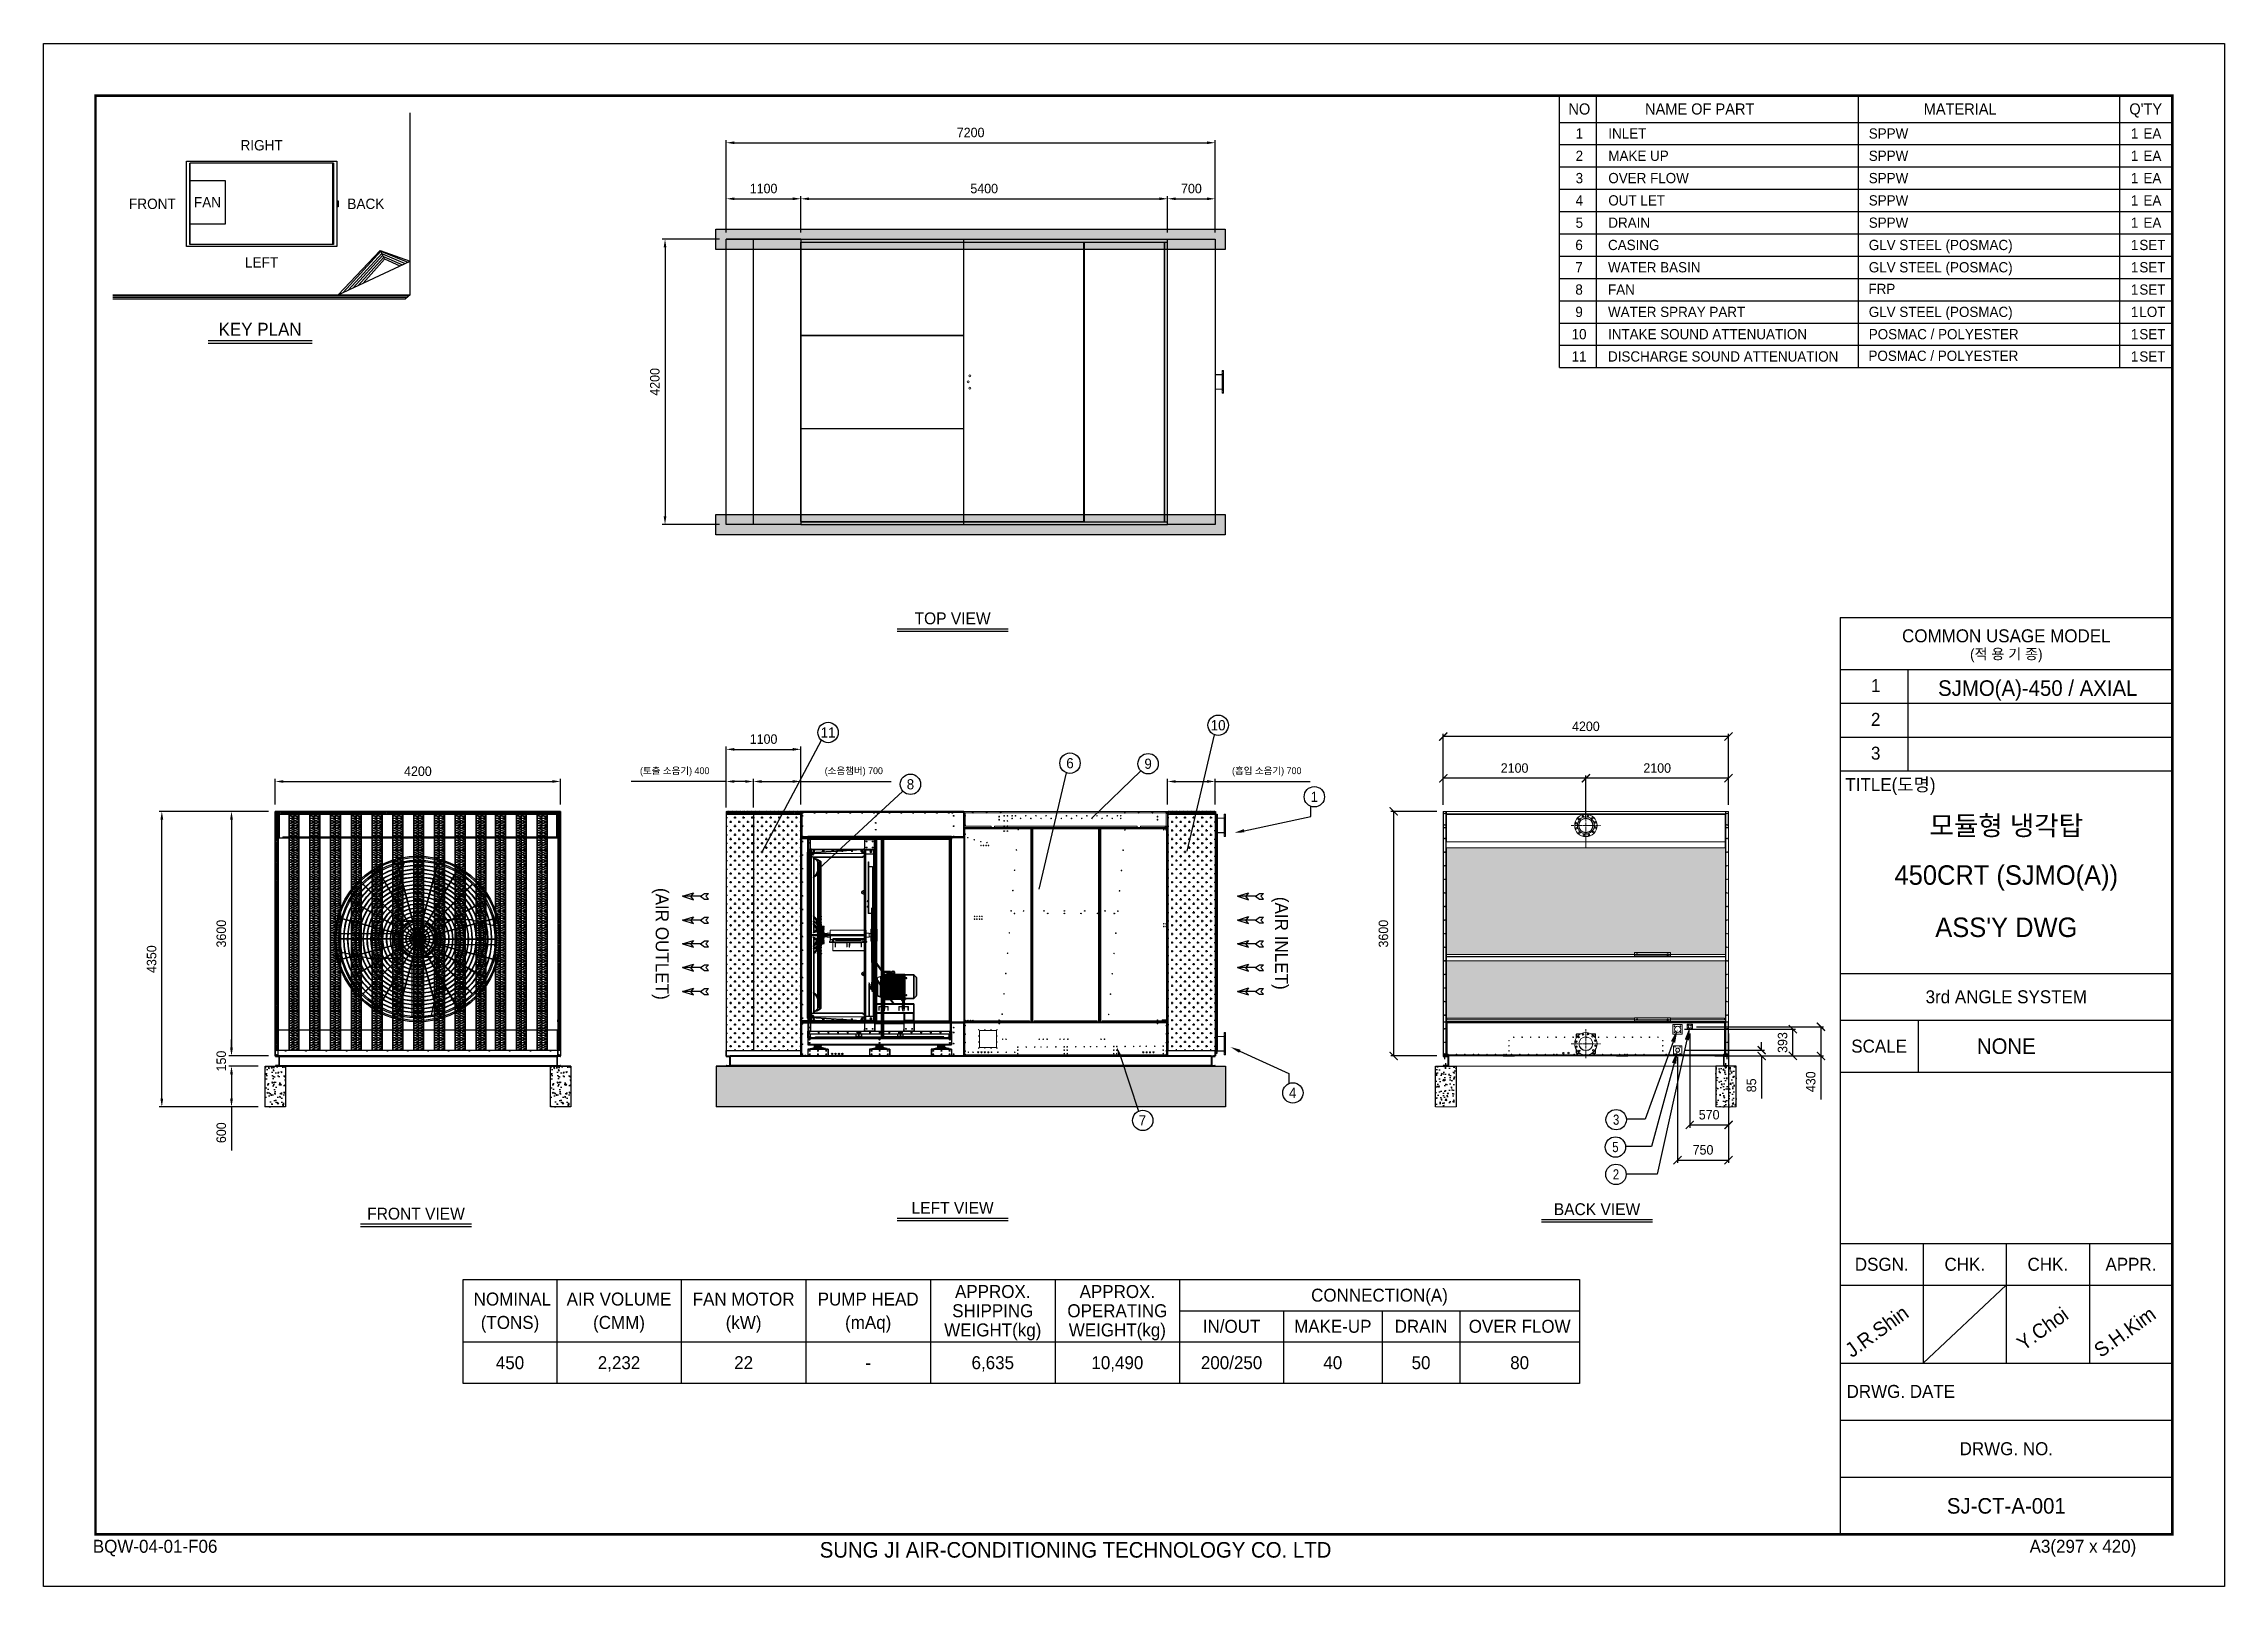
# Model space of a CAD drawing. Header units: millimetres. Extents: x 3347 to 35460, y 2813 to 25521.
import ezdxf
from ezdxf import colors
from ezdxf.entities.mleader import LeaderData, LeaderLine
from ezdxf.enums import TextEntityAlignment as Align
from ezdxf.math import Vec2, Vec3

# ---------------------------------------------------------------- set-up
doc = ezdxf.new("R2010")
doc.units = ezdxf.units.MM
for name, pattern in [('CENTER', [2, 1.25, -0.25, 0.25, -0.25]), ('CENTERX2', [4, 2.5, -0.5, 0.5, -0.5]), ('DASHED', [15, 12, -3]), ('HIDDEN', [0.375, 0.25, -0.125])]:
    doc.linetypes.add(name, pattern=pattern)
for name, color, linetype in [('1.냉각탑', 8, 'Continuous'), ('center', 1, 'CENTER'), ('LINE', 7, 'Continuous'), ('SMS', 220, 'Continuous'), ('냉각탑', 4, 'Continuous'), ('냉각탑_box', 1, 'Continuous'), ('냉각탑_dim', 1, 'Continuous'), ('냉각탑_form', 1, 'Continuous'), ('냉각탑_text', 3, 'Continuous'), ('냉각탑_기초', 23, 'Continuous'), ('냉각탑_찬넬방진', 1, 'Continuous'), ('숨은선', 5, 'HIDDEN')]:
    doc.layers.add(name, color=color, linetype=linetype)
doc.styles.add('HY울릉도L', font='')
doc.styles.get("Standard").update_dxf_attribs({"font": 'arial.ttf'})
doc.styles.add('돋움', font='Dotum.ttf')
doc.styles.get('HY울릉도L').set_extended_font_data('HY울릉도L')
doc.dimstyles.new('성지DIM', dxfattribs={"dimtxt": 3.5, "dimasz": 3, "dimexe": 1, "dimexo": 2.5, "dimgap": 2, "dimtad": 1, "dimdec": 0, "dimzin": 3, "dimdsep": 46, "dimtxsty": 'HY울릉도L', "dimblk": 'ARCHTICK', "dimcen": -2, "dimclrd": 256, "dimclre": 256, "dimclrt": 7, "dimadec": 0, "dimazin": 0, "dimtfac": 1, "dimtdec": 0, "dimtofl": 0, "dimtmove": 0, "dimatfit": 3, "dimfxl": 1, "dimtolj": 1, "dimtzin": 0, "dimlwe": -1, "dimarcsym": 0})
pattern_1 = [(50, (-314631.8, -183691.5), (182.18467, -15.939086), [19.05, -209.55]), (355, (-314631.8, -183691.5), (-35.24342, 191.056845), [15.24, -167.64058]), (100.451445, (-314616.62, -183692.82), (146.94125, 175.11775), [16.19001, -178.090245]), (46.1842, (-314631.8, -183640.7), (271.07904, -42.04233), [28.575, -314.325]), (96.63556, (-314609.2, -183644.2), (237.40413, 247.42612), [24.28502, -267.1356]), (351.18415, (-314631.8, -183640.7), (237.40413, 247.42612), [22.85997, -251.45973]), (21, (-314606.4, -183653.4), (151.61439, -102.2652), [19.05, -209.55]), (326, (-314606.4, -183653.4), (61.80203, 184.18797), [15.24, -167.64]), (71.451445, (-314593.77, -183661.92), (213.41642, 81.92277), [16.19001, -178.08994]), (37.5, (-314631.8, -183691.496), (3.088603, 84.555039), [0, -165.608, 0, -170.18, 0, -168.275]), (7.5, (-314631.8, -183691.5), (66.819663, 100.180575), [0, -97.028, 0, -161.798, 0, -64.135]), (327.5, (-314688.44, -183691.496), (135.590595, -5.728744), [0, -63.5, 0, -198.12, 0, -262.89]), (317.5, (-314713.84, -183691.5), (148.12918, 25.42649), [0, -82.55, 0, -131.572, 0, -186.69])]
pattern_2 = [(50, (-314631.8, -179491.5), (182.18467, -15.939086), [19.05, -209.55]), (355, (-314631.8, -179491.5), (-35.24342, 191.056845), [15.24, -167.64058]), (100.451445, (-314616.62, -179492.82), (146.94125, 175.11775), [16.19001, -178.090245]), (46.1842, (-314631.8, -179440.7), (271.07904, -42.04233), [28.575, -314.325]), (96.63556, (-314609.2, -179444.2), (237.40413, 247.42612), [24.28502, -267.1356]), (351.18415, (-314631.8, -179440.7), (237.40413, 247.42612), [22.85997, -251.45973]), (21, (-314606.4, -179453.4), (151.61439, -102.2652), [19.05, -209.55]), (326, (-314606.4, -179453.4), (61.80203, 184.18797), [15.24, -167.64]), (71.451445, (-314593.77, -179461.92), (213.41642, 81.92277), [16.19001, -178.08994]), (37.5, (-314631.8, -179491.496), (3.088603, 84.555039), [0, -165.608, 0, -170.18, 0, -168.275]), (7.5, (-314631.8, -179491.5), (66.819663, 100.180575), [0, -97.028, 0, -161.798, 0, -64.135]), (327.5, (-314688.44, -179491.496), (135.590595, -5.728744), [0, -63.5, 0, -198.12, 0, -262.89]), (317.5, (-314713.84, -179491.5), (148.12918, 25.42649), [0, -82.55, 0, -131.572, 0, -186.69])]
pattern_3 = [(0, (-385741.54, -75941.306), (57.15, 32.9955677), [38.1, -76.2]), (120, (-385741.54, -75941.306), (-57.15, 32.995568), [38.1, -76.2]), (60, (-385741.54, -75941.306), (1e-07, 65.9911357), [-76.2, 38.1])]

msp = doc.modelspace()

# ---------------------------------------------------------------- texts
at = {"layer": '냉각탑_text', "style": '돋움'}
for s, height, p in [('NO', 164.11, (25961.8, 24559.2)), ('NAME OF PART', 164.106, (27734.1, 24559.2)), ('MATERIAL', 164.11, (31569.2, 24559.2)), ("Q'TY", 164.11, (34301.6, 24559.2)), ('RIGHT', 152.88, (6557.6, 24025.1)), ('1', 151, (25961.8, 24198.2)), ('1', 151, (34137.5, 24198.2)), ('EA', 150.98, (34400, 24198.2)), ('2', 151, (25961.8, 23870)), ('1', 151, (34137.5, 23870)), ('EA', 150.98, (34400, 23870)), ('3', 151, (25961.8, 23541.8)), ('1', 151, (34137.5, 23541.8)), ('EA', 150.98, (34400, 23541.8)), ('FRONT', 152.88, (4949.4, 23162.7)), ('FAN', 152.88, (5760.2, 23186)), ('BACK', 152.88, (8092.4, 23162.7)), ('4', 151, (25961.8, 23213.6)), ('1', 151, (34137.5, 23213.6)), ('EA', 150.98, (34400, 23213.6)), ('5', 151, (25961.8, 22885.3)), ('1', 151, (34137.5, 22885.3)), ('EA', 150.98, (34400, 22885.3)), ('6', 151, (25957.5, 22557.1)), ('1', 151, (34137.5, 22557.1)), ('SET', 150.98, (34400, 22557.1)), ('LEFT', 152.88, (6557.6, 22301)), ('7', 151, (25957.5, 22228.9)), ('1', 151, (34137.5, 22228.9)), ('SET', 150.98, (34400, 22228.9)), ('8', 151, (25957.5, 21900.7)), ('1', 151, (34137.5, 21900.7)), ('SET', 150.98, (34400, 21900.7)), ('9', 151, (25957.5, 21572.5)), ('1', 151, (34137.5, 21572.5)), ('LOT', 150.98, (34400, 21572.5)), ('KEY PLAN', 191.1, (6535.1, 21316.4)), ('10', 150.98, (25957.5, 21244.3)), ('1', 151, (34137.5, 21244.3)), ('SET', 150.98, (34400, 21244.3)), ('11', 150.98, (25957.5, 20916.1)), ('1', 151, (34137.5, 20916.1)), ('SET', 150.98, (34400, 20916.1)), ('TOP VIEW', 175, (16732.3, 17060.7)), ('SJMO(A)-450 / AXIAL', 229.376, (32711.8, 16034.6)), ('11', 150, (14898.9, 15381.2)), ('10', 150, (20642.8, 15487.8)), ('6', 150, (18461, 14929.5)), ('9', 150, (19611.3, 14921.4)), ('8', 150, (16111.7, 14618.7)), ('1', 150, (22059.2, 14435.3)), ('모듈형 냉각탑', 286.65, (32248.7, 14011.2)), ('450CRT (SJMO(A))', 286.65, (32248.7, 13282.8)), ("ASS'Y DWG", 286.65, (32248.7, 12513.7)), ('NONE', 229.38, (32248.7, 10764.2)), ('4', 150, (21739, 10075.7)), ('7', 150, (19528.2, 9671.3)), ('FRONT VIEW', 175, (8831, 8298.7)), ('LEFT VIEW', 175, (16732.3, 8384.2)), ('BACK VIEW', 175, (26221.8, 8364.3)), (' NOMINAL', 191.1, (10215.2, 7041.6)), ('AIR VOLUME', 191.1, (11820.4, 7041.6)), ('FAN MOTOR', 191.1, (13655, 7041.6)), ('PUMP HEAD', 191.1, (15489.5, 7041.6)), ('APPROX.', 191.1, (17324.1, 7152.4)), ('APPROX.', 191.1, (19158.6, 7152.4)), ('CONNECTION(A)', 191.1, (23018.9, 7098.9)), ('(TONS)', 191.1, (10215.2, 6697.6)), ('(CMM)', 191.1, (11820.4, 6697.6)), ('(kW)', 191.1, (13655, 6697.6)), ('(mAq)', 191.1, (15489.5, 6697.6)), ('SHIPPING', 191.1, (17324.1, 6869.6)), ('OPERATING', 191.1, (19158.6, 6869.6)), ('IN/OUT', 191.1, (20840.3, 6640.3)), ('WEIGHT(kg)', 191.1, (17324.1, 6586.8)), ('WEIGHT(kg)', 191.1, (19158.6, 6586.8)), ('MAKE-UP', 191.1, (22330.9, 6640.3)), ('DRAIN', 191.1, (23630.4, 6640.3)), ('OVER FLOW', 191.1, (25082.7, 6640.3)), ('450', 191.1, (10215.2, 6105.2)), ('2,232', 191.1, (11820.4, 6105.2)), ('22', 191.1, (13655, 6105.2)), ('6,635', 191.1, (17324.1, 6105.2)), ('10,490', 191.1, (19158.6, 6105.2)), ('200/250', 191.1, (20840.3, 6105.2)), ('40', 191.1, (22330.9, 6105.2)), ('50', 191.1, (23630.4, 6105.2)), ('80', 191.1, (25082.7, 6105.2)), ('-', 191.1, (15489.5, 6105.2)), ('SJ-CT-A-001', 229.376, (32248.7, 3997.6))]:
    msp.add_text(s, height=height, dxfattribs=at).set_placement(p, align=Align.MIDDLE_CENTER)
for s, height, p in [('INLET ', 150.98, (26388.5, 24198.2)), ('SPPW', 150.98, (30223.5, 24198.2)), ('MAKE UP', 150.98, (26388.5, 23870)), ('SPPW', 150.98, (30223.5, 23870)), ('OVER FLOW', 150.98, (26388.5, 23541.8)), ('SPPW', 150.98, (30223.5, 23541.8)), ('OUT LET ', 150.98, (26388.5, 23213.6)), ('SPPW', 150.98, (30223.5, 23213.6)), ('DRAIN', 150.98, (26388.5, 22885.3)), ('SPPW', 150.98, (30223.5, 22885.3)), ('CASING', 150.98, (26384.1, 22557.1)), ('GLV STEEL (POSMAC)', 150.977, (30223.5, 22557.1)), ('WATER BASIN', 150.977, (26384.1, 22228.9)), ('GLV STEEL (POSMAC)', 150.977, (30223.5, 22228.9)), ('FAN', 150.98, (26384.1, 21900.7)), ('FRP', 150.98, (30219.2, 21910.8)), ('WATER SPRAY PART', 150.977, (26384.1, 21572.5)), ('GLV STEEL (POSMAC)', 150.977, (30223.5, 21572.5)), ('INTAKE SOUND ATTENUATION', 150.977, (26384.1, 21244.3)), ('POSMAC / POLYESTER', 150.977, (30223.5, 21244.3)), ('DISCHARGE SOUND ATTENUATION', 150.977, (26384.1, 20916.1)), ('POSMAC / POLYESTER', 150.977, (30219.2, 20926.2))]:
    msp.add_text(s, height=height, dxfattribs=at).set_placement(p, align=Align.MIDDLE_LEFT)
for s, p in [('(AIR OUTLET)', (12456.1, 12269.8)), ('(AIR INLET)', (21577.8, 12278.8))]:
    msp.add_text(s, height=192, rotation=270, dxfattribs=at).set_placement(p, align=Align.MIDDLE_CENTER)
at = {"layer": '냉각탑_text', "width": 0.8}
for s, p in [('3', (26503.6, 9681.9)), ('5', (26492.5, 9279.1)), ('2', (26500.9, 8877))]:
    msp.add_text(s, height=150, dxfattribs=at).set_placement(p, align=Align.MIDDLE_CENTER)
at = {"layer": '냉각탑_text', "style": '돋움'}
for s, p in [('J.R.Shin', (29975, 6170.3)), ('Y.Choi', (32503.3, 6272.2)), ('S.H.Kim', (33640.3, 6170.3))]:
    msp.add_text(s, height=214.08, rotation=35.81856, dxfattribs=at).set_placement(p)

# ---------------------------------------------------------------- blocks, each defined once
blk = doc.blocks.new('냉각탑form')
at = {"layer": 'Defpoints'}
blk.add_lwpolyline([(0, 297.07), (420.1, 297.07), (420.1, 0), (0, 0)], close=True, dxfattribs=at)
at = {"layer": '냉각탑_form'}
for p, q in [((346.08, 186.55), (346.08, 10)), ((346.08, 186.55), (410.1, 186.55)), ((346.08, 186.55), (410.1, 186.55)), ((346.08, 176.54), (410.1, 176.54)), ((359.09, 176.54), (359.09, 157.04)), ((346.08, 170.04), (410.1, 170.04)), ((346.08, 163.54), (410.1, 163.54)), ((346.08, 157.04), (410.1, 157.04)), ((346.08, 157.04), (410.1, 157.04)), ((346.08, 118.03), (410.1, 118.03)), ((346.08, 109.03), (410.1, 109.03)), ((361.09, 109.03), (361.09, 99.02)), ((346.08, 99.02), (410.1, 99.02)), ((346.08, 66.02), (410.1, 66.02)), ((362.09, 66.02), (362.09, 43.01)), ((378.09, 66.02), (378.09, 43.01)), ((394.1, 66.02), (394.1, 43.01)), ((346.08, 58.01), (410.1, 58.01)), ((378.09, 58.01), (362.09, 43.01)), ((346.08, 43.01), (410.1, 43.01)), ((346.08, 32.01), (410.1, 32.01)), ((346.08, 21.01), (410.1, 21.01))]:
    blk.add_line(p, q, dxfattribs=at)
at = {"layer": '냉각탑_form', "const_width": 0.5}
blk.add_lwpolyline([(10, 287.07), (10, 10), (410.1, 10), (410.1, 287.07)], close=True, dxfattribs=at)
at = {"layer": '냉각탑_form', "style": '돋움'}
for s, height, p in [('COMMON USAGE MODEL', 2.5006, (378.09, 183.04)), ('(적 용 기 종)', 2, (378.09, 179.54)), ('3rd ANGLE SYSTEM', 2.5006, (378.09, 113.53)), ('SCALE', 2.501, (353.59, 104.03)), ('DSGN.', 2.501, (354.09, 62.02)), ('CHK.', 2.501, (370.09, 62.02)), ('CHK.', 2.501, (386.09, 62.02)), ('APPR.', 2.501, (402.1, 62.02)), ('DRWG. NO.', 2.501, (378.09, 26.51))]:
    blk.add_text(s, height=height, dxfattribs=at).set_placement(p, align=Align.MIDDLE_CENTER)
for s, height, p in [('1', 2.5, (352.02, 172.2)), ('2', 2.5, (352.02, 165.7)), ('3', 2.5, (352.02, 159.2)), ('TITLE(도명)', 2.501, (347.09, 153.14)), ('DRWG. DATE', 2.501, (347.32, 36.29)), ('BQW-04-01-F06', 2.5006, (9.48, 6.47)), ('SUNG JI AIR-CONDITIONING TECHNOLOGY CO. LTD', 3.0007, (149.5, 5.53)), ('A3(297 x 420)', 2.5006, (382.58, 6.47))]:
    blk.add_text(s, height=height, dxfattribs=at).set_placement(p)
blk = doc.blocks.new('화살표 IN OUT')
at = {"layer": '냉각탑_dim'}
for p, q in [((-323, 43), (-384, 43)), ((-343, 0), (-384, 43)), ((-384, -43), (-343, 0)), ((-266, 0), (-323, 43)), ((-266, 0), (-323, -43)), ((-266, 0), (0, 0)), ((-163, 50), (-122, 0)), ((0, 0), (-163, 50)), ((-163, -50), (-122, 0)), ((0, 0), (-163, -50)), ((-323, -43), (-384, -43))]:
    blk.add_line(p, q, dxfattribs=at)
blk = doc.blocks.new('*D525')
at = {"layer": 'Defpoints', "color": 0, "transparency": 16777216}
for p in [(14499, 15133), (13399, 14220), (14499, 14220)]:
    blk.add_point(p, dxfattribs=at)
at = {"layer": '냉각탑_dim', "transparency": 16777216}
for p, q in [((13399, 14320), (13399, 15173)), ((14499, 14320), (14499, 15173))]:
    blk.add_line(p, q, dxfattribs=at)
at = {"layer": '냉각탑_dim', "lineweight": -2, "transparency": 16777216}
blk.add_line((13519, 15133), (14379, 15133), dxfattribs=at)
at = {"layer": '냉각탑_dim', "transparency": 16777216}
for points in [[(13519, 15153), (13519, 15113), (13399, 15133)], [(14379, 15153), (14379, 15113), (14499, 15133)]]:
    blk.add_solid(points, dxfattribs=at)
at = {"layer": '냉각탑_dim', "color": 7, "transparency": 16777216, "insert": (13949, 15283), "char_height": 140, "attachment_point": 5, "style": 'HY울릉도L'}
blk.add_mtext('\\A1;1100', dxfattribs=at)
blk = doc.blocks.new('*D526')
at = {"layer": 'Defpoints', "color": 0, "transparency": 16777216}
for p in [(6759, 14220), (6114, 10620), (6759, 10620)]:
    blk.add_point(p, dxfattribs=at)
at = {"layer": '냉각탑_dim', "transparency": 16777216}
for p, q in [((6659, 14220), (6074, 14220)), ((6659, 10620), (6074, 10620))]:
    blk.add_line(p, q, dxfattribs=at)
at = {"layer": '냉각탑_dim', "lineweight": -2, "transparency": 16777216}
blk.add_line((6114, 14100), (6114, 10740), dxfattribs=at)
at = {"layer": '냉각탑_dim', "transparency": 16777216}
for points in [[(6094, 14100), (6134, 14100), (6114, 14220)], [(6094, 10740), (6134, 10740), (6114, 10620)]]:
    blk.add_solid(points, dxfattribs=at)
at = {"layer": '냉각탑_dim', "color": 7, "transparency": 16777216, "insert": (5964, 12420), "char_height": 140, "attachment_point": 5, "rotation": 90, "style": 'HY울릉도L'}
blk.add_mtext('\\A1;3600', dxfattribs=at)
blk = doc.blocks.new('*D527')
at = {"layer": 'Defpoints', "color": 0, "transparency": 16777216}
for p in [(6609, 10470), (6114, 9870), (6605, 9870)]:
    blk.add_point(p, dxfattribs=at)
at = {"layer": '냉각탑_dim', "transparency": 16777216}
for p, q in [((6509, 10470), (6074, 10470)), ((6505, 9870), (6074, 9870))]:
    blk.add_line(p, q, dxfattribs=at)
at = {"layer": '냉각탑_dim', "lineweight": -2, "transparency": 16777216}
for p, q in [((6114, 10350), (6114, 9990)), ((6114, 9870), (6114, 9230))]:
    blk.add_line(p, q, dxfattribs=at)
at = {"layer": '냉각탑_dim', "transparency": 16777216}
for points in [[(6094, 10350), (6134, 10350), (6114, 10470)], [(6094, 9990), (6134, 9990), (6114, 9870)]]:
    blk.add_solid(points, dxfattribs=at)
at = {"layer": '냉각탑_dim', "color": 7, "transparency": 16777216, "insert": (5964, 9490), "char_height": 140, "attachment_point": 5, "rotation": 90, "style": 'HY울릉도L'}
blk.add_mtext('\\A1;600', dxfattribs=at)
blk = doc.blocks.new('*D528')
at = {"layer": 'Defpoints', "color": 0, "transparency": 16777216}
for p in [(6114, 10620), (6759, 10620), (6609, 10470)]:
    blk.add_point(p, dxfattribs=at)
at = {"layer": '냉각탑_dim', "transparency": 16777216}
for p, q in [((6659, 10620), (6074, 10620)), ((6509, 10470), (6074, 10470))]:
    blk.add_line(p, q, dxfattribs=at)
at = {"layer": '냉각탑_dim', "lineweight": -2, "transparency": 16777216}
for p, q in [((6114, 10740), (6114, 10860)), ((6114, 10350), (6114, 10230))]:
    blk.add_line(p, q, dxfattribs=at)
at = {"layer": '냉각탑_dim', "transparency": 16777216}
for points in [[(6094, 10740), (6134, 10740), (6114, 10620)], [(6094, 10350), (6134, 10350), (6114, 10470)]]:
    blk.add_solid(points, dxfattribs=at)
at = {"layer": '냉각탑_dim', "color": 7, "transparency": 16777216, "insert": (5964, 10545), "char_height": 140, "attachment_point": 5, "rotation": 90, "style": 'HY울릉도L'}
blk.add_mtext('\\A1;150', dxfattribs=at)
blk = doc.blocks.new('*D529')
at = {"layer": 'Defpoints', "color": 0, "transparency": 16777216}
for p in [(5088, 14220), (6759, 14220), (6609, 9870)]:
    blk.add_point(p, dxfattribs=at)
at = {"layer": '냉각탑_dim', "transparency": 16777216}
for p, q in [((6659, 14220), (5048, 14220)), ((6509, 9870), (5048, 9870))]:
    blk.add_line(p, q, dxfattribs=at)
at = {"layer": '냉각탑_dim', "lineweight": -2, "transparency": 16777216}
blk.add_line((5088, 9990), (5088, 14100), dxfattribs=at)
at = {"layer": '냉각탑_dim', "transparency": 16777216}
for points in [[(5068, 14100), (5108, 14100), (5088, 14220)], [(5068, 9990), (5108, 9990), (5088, 9870)]]:
    blk.add_solid(points, dxfattribs=at)
at = {"layer": '냉각탑_dim', "color": 7, "transparency": 16777216, "insert": (4938, 12045), "char_height": 140, "attachment_point": 5, "rotation": 90, "style": 'HY울릉도L'}
blk.add_mtext('\\A1;4350', dxfattribs=at)
blk = doc.blocks.new('*D530')
at = {"layer": 'Defpoints', "color": 0, "transparency": 16777216}
for p in [(10959, 14660), (6759, 14220), (10959, 14220)]:
    blk.add_point(p, dxfattribs=at)
at = {"layer": '냉각탑_dim', "transparency": 16777216}
for p, q in [((6759, 14320), (6759, 14700)), ((10959, 14320), (10959, 14700))]:
    blk.add_line(p, q, dxfattribs=at)
at = {"layer": '냉각탑_dim', "lineweight": -2, "transparency": 16777216}
blk.add_line((6879, 14660), (10839, 14660), dxfattribs=at)
at = {"layer": '냉각탑_dim', "transparency": 16777216}
for points in [[(6879, 14680), (6879, 14640), (6759, 14660)], [(10839, 14680), (10839, 14640), (10959, 14660)]]:
    blk.add_solid(points, dxfattribs=at)
at = {"layer": '냉각탑_dim', "color": 7, "transparency": 16777216, "insert": (8859, 14810), "char_height": 140, "attachment_point": 5, "style": 'HY울릉도L'}
blk.add_mtext('\\A1;4200', dxfattribs=at)
blk = doc.blocks.new('*D531')
at = {"layer": 'Defpoints', "color": 0, "transparency": 16777216}
for p in [(13399, 14660), (13399, 14178), (13799, 14178)]:
    blk.add_point(p, dxfattribs=at)
at = {"layer": '냉각탑_dim', "lineweight": -2, "transparency": 16777216}
for p, q in [((13399, 14660), (12001, 14660)), ((13679, 14660), (13519, 14660))]:
    blk.add_line(p, q, dxfattribs=at)
at = {"layer": '냉각탑_dim', "transparency": 16777216}
for p, q in [((13399, 14278), (13399, 14700)), ((13799, 14278), (13799, 14700))]:
    blk.add_line(p, q, dxfattribs=at)
for points in [[(13519, 14680), (13519, 14640), (13399, 14660)], [(13679, 14680), (13679, 14640), (13799, 14660)]]:
    blk.add_solid(points, dxfattribs=at)
at = {"layer": '냉각탑_dim', "color": 7, "transparency": 16777216, "insert": (12640, 14803), "char_height": 140, "attachment_point": 5, "style": 'HY울릉도L'}
blk.add_mtext('\\A1;{\\fGulim|b0|i0|c129|p50;\\H0.71429x;(토출 소음기) \\fHY울릉도L|b0|i0|c129|p18;400}', dxfattribs=at)
blk = doc.blocks.new('*D532')
at = {"layer": 'Defpoints', "color": 0, "transparency": 16777216}
for p in [(14499, 14660), (13799, 14180), (14499, 14220)]:
    blk.add_point(p, dxfattribs=at)
at = {"layer": '냉각탑_dim', "transparency": 16777216}
for p, q in [((13799, 14280), (13799, 14700)), ((14499, 14320), (14499, 14700))]:
    blk.add_line(p, q, dxfattribs=at)
at = {"layer": '냉각탑_dim', "lineweight": -2, "transparency": 16777216}
for p, q in [((13919, 14660), (14379, 14660)), ((14499, 14660), (15826, 14660))]:
    blk.add_line(p, q, dxfattribs=at)
at = {"layer": '냉각탑_dim', "transparency": 16777216}
for points in [[(13919, 14680), (13919, 14640), (13799, 14660)], [(14379, 14680), (14379, 14640), (14499, 14660)]]:
    blk.add_solid(points, dxfattribs=at)
at = {"layer": '냉각탑_dim', "color": 7, "transparency": 16777216, "insert": (15278, 14803), "char_height": 140, "attachment_point": 5, "style": 'HY울릉도L'}
blk.add_mtext('\\A1;{\\fGulim|b0|i0|c129|p50;\\H0.71429x;(소음챔버) \\fHY울릉도L|b0|i0|c129|p18;700}', dxfattribs=at)
blk = doc.blocks.new('*D533')
at = {"layer": 'Defpoints', "color": 0, "transparency": 16777216}
for p in [(20599, 14660), (19899, 14221), (20599, 14220)]:
    blk.add_point(p, dxfattribs=at)
at = {"layer": '냉각탑_dim', "transparency": 16777216}
for p, q in [((19899, 14321), (19899, 14700)), ((20599, 14320), (20599, 14700))]:
    blk.add_line(p, q, dxfattribs=at)
at = {"layer": '냉각탑_dim', "lineweight": -2, "transparency": 16777216}
for p, q in [((20019, 14660), (20479, 14660)), ((20599, 14660), (21996, 14660))]:
    blk.add_line(p, q, dxfattribs=at)
at = {"layer": '냉각탑_dim', "transparency": 16777216}
for points in [[(20019, 14680), (20019, 14640), (19899, 14660)], [(20479, 14680), (20479, 14640), (20599, 14660)]]:
    blk.add_solid(points, dxfattribs=at)
at = {"layer": '냉각탑_dim', "color": 7, "transparency": 16777216, "insert": (21358, 14803), "char_height": 140, "attachment_point": 5, "style": 'HY울릉도L'}
blk.add_mtext('\\A1;{\\fGulim|b0|i0|c129|p50;\\H0.71429x;(흡입 소음기) \\fHY울릉도L|b0|i0|c129|p18;700}', dxfattribs=at)
blk = doc.blocks.new('_ArchTick')
at = {"color": 0, "linetype": 'ByBlock', "const_width": 0.15}
blk.add_lwpolyline([(-0.5, -0.5), (0.5, 0.5)], dxfattribs=at)
blk = doc.blocks.new('*D534')
at = {"layer": 'Defpoints', "color": 0, "transparency": 16777216}
for p in [(23958, 14707), (23958, 14217), (26058, 14014)]:
    blk.add_point(p, dxfattribs=at)
at = {"layer": '냉각탑_dim', "transparency": 16777216}
for p, q in [((23958, 14317), (23958, 14747)), ((26058, 14114), (26058, 14747))]:
    blk.add_line(p, q, dxfattribs=at)
at = {"layer": '냉각탑_dim', "lineweight": -2, "transparency": 16777216}
blk.add_line((26058, 14707), (23958, 14707), dxfattribs=at)
at = {"layer": '냉각탑_dim', "lineweight": -2, "transparency": 16777216, "xscale": 120, "yscale": 120, "zscale": 120, "rotation": 180}
blk.add_blockref('_ArchTick', (23958, 14707), dxfattribs=at)
at = {"layer": '냉각탑_dim', "lineweight": -2, "transparency": 16777216, "xscale": 120, "yscale": 120, "zscale": 120}
blk.add_blockref('_ArchTick', (26058, 14707), dxfattribs=at)
at = {"layer": '냉각탑_dim', "color": 7, "transparency": 16777216, "insert": (25008, 14857), "char_height": 140, "attachment_point": 5, "style": 'HY울릉도L'}
blk.add_mtext('\\A1;2100', dxfattribs=at)
blk = doc.blocks.new('*D514')
at = {"layer": 'Defpoints', "color": 0, "transparency": 16777216}
for p in [(26058, 14707), (28158, 14219), (26058, 14014)]:
    blk.add_point(p, dxfattribs=at)
at = {"layer": '냉각탑_dim', "transparency": 16777216}
for p, q in [((26058, 14114), (26058, 14747)), ((28158, 14319), (28158, 14747))]:
    blk.add_line(p, q, dxfattribs=at)
at = {"layer": '냉각탑_dim', "lineweight": -2, "transparency": 16777216}
blk.add_line((28158, 14707), (26058, 14707), dxfattribs=at)
at = {"layer": '냉각탑_dim', "lineweight": -2, "transparency": 16777216, "xscale": 120, "yscale": 120, "zscale": 120, "rotation": 180}
blk.add_blockref('_ArchTick', (26058, 14707), dxfattribs=at)
at = {"layer": '냉각탑_dim', "lineweight": -2, "transparency": 16777216, "xscale": 120, "yscale": 120, "zscale": 120}
blk.add_blockref('_ArchTick', (28158, 14707), dxfattribs=at)
at = {"layer": '냉각탑_dim', "color": 7, "transparency": 16777216, "insert": (27108, 14857), "char_height": 140, "attachment_point": 5, "style": 'HY울릉도L'}
blk.add_mtext('\\A1;2100', dxfattribs=at)
blk = doc.blocks.new('*D535')
at = {"layer": 'Defpoints', "color": 0, "transparency": 16777216}
for p in [(23958, 15321), (23958, 14217), (28158, 14217)]:
    blk.add_point(p, dxfattribs=at)
at = {"layer": '냉각탑_dim', "transparency": 16777216}
for p, q in [((23958, 14317), (23958, 15361)), ((28158, 14317), (28158, 15361))]:
    blk.add_line(p, q, dxfattribs=at)
at = {"layer": '냉각탑_dim', "lineweight": -2, "transparency": 16777216}
blk.add_line((28158, 15321), (23958, 15321), dxfattribs=at)
at = {"layer": '냉각탑_dim', "lineweight": -2, "transparency": 16777216, "xscale": 120, "yscale": 120, "zscale": 120, "rotation": 180}
blk.add_blockref('_ArchTick', (23958, 15321), dxfattribs=at)
at = {"layer": '냉각탑_dim', "lineweight": -2, "transparency": 16777216, "xscale": 120, "yscale": 120, "zscale": 120}
blk.add_blockref('_ArchTick', (28158, 15321), dxfattribs=at)
at = {"layer": '냉각탑_dim', "color": 7, "transparency": 16777216, "insert": (26058, 15471), "char_height": 140, "attachment_point": 5, "style": 'HY울릉도L'}
blk.add_mtext('\\A1;4200', dxfattribs=at)
blk = doc.blocks.new('*D536')
at = {"layer": 'Defpoints', "color": 0, "transparency": 16777216}
for p in [(23961, 14220), (23227, 10620), (23961, 10620)]:
    blk.add_point(p, dxfattribs=at)
at = {"layer": '냉각탑_dim', "transparency": 16777216}
for p, q in [((23861, 14220), (23187, 14220)), ((23861, 10620), (23187, 10620))]:
    blk.add_line(p, q, dxfattribs=at)
at = {"layer": '냉각탑_dim', "lineweight": -2, "transparency": 16777216}
blk.add_line((23227, 14220), (23227, 10620), dxfattribs=at)
at = {"layer": '냉각탑_dim', "lineweight": -2, "transparency": 16777216, "xscale": 120, "yscale": 120, "zscale": 120}
for p, rotation in [((23227, 14220), 90), ((23227, 10620), 270)]:
    blk.add_blockref('_ArchTick', p, dxfattribs=dict(at, rotation=rotation))
at = {"layer": '냉각탑_dim', "color": 7, "transparency": 16777216, "insert": (23077, 12420), "char_height": 140, "attachment_point": 5, "rotation": 90, "style": 'HY울릉도L'}
blk.add_mtext('\\A1;3600', dxfattribs=at)
blk = doc.blocks.new('*D515')
at = {"layer": 'Defpoints', "color": 0, "transparency": 16777216}
for p in [(27408, 10705), (27858, 10620), (28646, 10620)]:
    blk.add_point(p, dxfattribs=at)
at = {"layer": '냉각탑_dim', "transparency": 16777216}
for p, q in [((27508, 10705), (28686, 10705)), ((27958, 10620), (28686, 10620))]:
    blk.add_line(p, q, dxfattribs=at)
at = {"layer": '냉각탑_dim', "lineweight": -2, "transparency": 16777216}
for p, q in [((28646, 10705), (28646, 10825)), ((28646, 10620), (28646, 9994))]:
    blk.add_line(p, q, dxfattribs=at)
at = {"layer": '냉각탑_dim', "lineweight": -2, "transparency": 16777216, "xscale": 120, "yscale": 120, "zscale": 120}
for p, rotation in [((28646, 10705), 270), ((28646, 10620), 90)]:
    blk.add_blockref('_ArchTick', p, dxfattribs=dict(at, rotation=rotation))
at = {"layer": '냉각탑_dim', "color": 7, "transparency": 16777216, "insert": (28496, 10187), "char_height": 140, "attachment_point": 5, "rotation": 90, "style": 'HY울릉도L'}
blk.add_mtext('\\A1;85', dxfattribs=at)
blk = doc.blocks.new('*D516')
at = {"layer": 'Defpoints', "color": 0, "transparency": 16777216}
for p in [(27408, 11013), (29105, 11013), (27858, 10620)]:
    blk.add_point(p, dxfattribs=at)
at = {"layer": '냉각탑_dim', "transparency": 16777216}
for p, q in [((27508, 11013), (29145, 11013)), ((27958, 10620), (29145, 10620))]:
    blk.add_line(p, q, dxfattribs=at)
at = {"layer": '냉각탑_dim', "lineweight": -2, "transparency": 16777216}
blk.add_line((29105, 10620), (29105, 11013), dxfattribs=at)
at = {"layer": '냉각탑_dim', "lineweight": -2, "transparency": 16777216, "xscale": 120, "yscale": 120, "zscale": 120}
for p, rotation in [((29105, 11013), 90), ((29105, 10620), 270)]:
    blk.add_blockref('_ArchTick', p, dxfattribs=dict(at, rotation=rotation))
at = {"layer": '냉각탑_dim', "color": 7, "transparency": 16777216, "insert": (28955, 10817), "char_height": 140, "attachment_point": 5, "rotation": 90, "style": 'HY울릉도L'}
blk.add_mtext('\\A1;393', dxfattribs=at)
blk = doc.blocks.new('*D517')
at = {"layer": 'Defpoints', "color": 0, "transparency": 16777216}
for p in [(27588, 11050), (27858, 10620), (29519, 10620)]:
    blk.add_point(p, dxfattribs=at)
at = {"layer": '냉각탑_dim', "transparency": 16777216}
for p, q in [((27688, 11050), (29559, 11050)), ((27958, 10620), (29559, 10620))]:
    blk.add_line(p, q, dxfattribs=at)
at = {"layer": '냉각탑_dim', "lineweight": -2, "transparency": 16777216}
for p, q in [((29519, 11050), (29519, 10620)), ((29519, 10620), (29519, 9980))]:
    blk.add_line(p, q, dxfattribs=at)
at = {"layer": '냉각탑_dim', "lineweight": -2, "transparency": 16777216, "xscale": 120, "yscale": 120, "zscale": 120}
for p, rotation in [((29519, 11050), 90), ((29519, 10620), 270)]:
    blk.add_blockref('_ArchTick', p, dxfattribs=dict(at, rotation=rotation))
at = {"layer": '냉각탑_dim', "color": 7, "transparency": 16777216, "insert": (29369, 10240), "char_height": 140, "attachment_point": 5, "rotation": 90, "style": 'HY울릉도L'}
blk.add_mtext('\\A1;430', dxfattribs=at)
blk = doc.blocks.new('*D518')
at = {"layer": 'Defpoints', "color": 0, "transparency": 16777216}
for p in [(27588, 11050), (28158, 11050), (28158, 9604)]:
    blk.add_point(p, dxfattribs=at)
at = {"layer": '냉각탑_dim', "transparency": 16777216}
for p, q in [((27588, 10950), (27588, 9564)), ((28158, 10950), (28158, 9564))]:
    blk.add_line(p, q, dxfattribs=at)
at = {"layer": '냉각탑_dim', "lineweight": -2, "transparency": 16777216}
blk.add_line((27588, 9604), (28158, 9604), dxfattribs=at)
at = {"layer": '냉각탑_dim', "lineweight": -2, "transparency": 16777216, "xscale": 120, "yscale": 120, "zscale": 120, "rotation": 180}
blk.add_blockref('_ArchTick', (27588, 9604), dxfattribs=at)
at = {"layer": '냉각탑_dim', "lineweight": -2, "transparency": 16777216, "xscale": 120, "yscale": 120, "zscale": 120}
blk.add_blockref('_ArchTick', (28158, 9604), dxfattribs=at)
at = {"layer": '냉각탑_dim', "color": 7, "transparency": 16777216, "insert": (27873, 9754), "char_height": 140, "attachment_point": 5, "style": 'HY울릉도L'}
blk.add_mtext('\\A1;570', dxfattribs=at)
blk = doc.blocks.new('*D519')
at = {"layer": 'Defpoints', "color": 0, "transparency": 16777216}
for p in [(27408, 10705), (28158, 10705), (28158, 9087)]:
    blk.add_point(p, dxfattribs=at)
at = {"layer": '냉각탑_dim', "transparency": 16777216}
for p, q in [((27408, 10605), (27408, 9047)), ((28158, 10605), (28158, 9047))]:
    blk.add_line(p, q, dxfattribs=at)
at = {"layer": '냉각탑_dim', "lineweight": -2, "transparency": 16777216}
blk.add_line((27408, 9087), (28158, 9087), dxfattribs=at)
at = {"layer": '냉각탑_dim', "lineweight": -2, "transparency": 16777216, "xscale": 120, "yscale": 120, "zscale": 120, "rotation": 180}
blk.add_blockref('_ArchTick', (27408, 9087), dxfattribs=at)
at = {"layer": '냉각탑_dim', "lineweight": -2, "transparency": 16777216, "xscale": 120, "yscale": 120, "zscale": 120}
blk.add_blockref('_ArchTick', (28158, 9087), dxfattribs=at)
at = {"layer": '냉각탑_dim', "color": 7, "transparency": 16777216, "insert": (27783, 9237), "char_height": 140, "attachment_point": 5, "style": 'HY울릉도L'}
blk.add_mtext('\\A1;750', dxfattribs=at)
blk = doc.blocks.new('*D520')
at = {"layer": 'Defpoints', "color": 0, "transparency": 16777216}
for p in [(13398, 22642), (12498, 18442), (13398, 18442)]:
    blk.add_point(p, dxfattribs=at)
at = {"layer": '냉각탑_dim', "transparency": 16777216}
for p, q in [((13298, 22642), (12458, 22642)), ((13298, 18442), (12458, 18442))]:
    blk.add_line(p, q, dxfattribs=at)
at = {"layer": '냉각탑_dim', "lineweight": -2, "transparency": 16777216}
blk.add_line((12498, 22522), (12498, 18562), dxfattribs=at)
at = {"layer": '냉각탑_dim', "transparency": 16777216}
for points in [[(12478, 22522), (12518, 22522), (12498, 22642)], [(12478, 18562), (12518, 18562), (12498, 18442)]]:
    blk.add_solid(points, dxfattribs=at)
at = {"layer": '냉각탑_dim', "color": 7, "transparency": 16777216, "insert": (12348, 20542), "char_height": 140, "attachment_point": 5, "rotation": 90, "style": 'HY울릉도L'}
blk.add_mtext('\\A1;4200', dxfattribs=at)
blk = doc.blocks.new('*D521')
at = {"layer": 'Defpoints', "color": 0, "transparency": 16777216}
for p in [(20598, 24062), (13398, 22642), (20598, 22642)]:
    blk.add_point(p, dxfattribs=at)
at = {"layer": '냉각탑_dim', "transparency": 16777216}
for p, q in [((13398, 22742), (13398, 24102)), ((20598, 22742), (20598, 24102))]:
    blk.add_line(p, q, dxfattribs=at)
at = {"layer": '냉각탑_dim', "lineweight": -2, "transparency": 16777216}
blk.add_line((13518, 24062), (20478, 24062), dxfattribs=at)
at = {"layer": '냉각탑_dim', "transparency": 16777216}
for points in [[(13518, 24082), (13518, 24042), (13398, 24062)], [(20478, 24082), (20478, 24042), (20598, 24062)]]:
    blk.add_solid(points, dxfattribs=at)
at = {"layer": '냉각탑_dim', "color": 7, "transparency": 16777216, "insert": (16998, 24212), "char_height": 140, "attachment_point": 5, "style": 'HY울릉도L'}
blk.add_mtext('\\A1;7200', dxfattribs=at)
blk = doc.blocks.new('*D522')
at = {"layer": 'Defpoints', "color": 0, "transparency": 16777216}
for p in [(19898, 23237), (14498, 22642), (19898, 22642)]:
    blk.add_point(p, dxfattribs=at)
at = {"layer": '냉각탑_dim', "transparency": 16777216}
for p, q in [((14498, 22742), (14498, 23277)), ((19898, 22742), (19898, 23277))]:
    blk.add_line(p, q, dxfattribs=at)
at = {"layer": '냉각탑_dim', "lineweight": -2, "transparency": 16777216}
blk.add_line((14618, 23237), (19778, 23237), dxfattribs=at)
at = {"layer": '냉각탑_dim', "transparency": 16777216}
for points in [[(14618, 23257), (14618, 23217), (14498, 23237)], [(19778, 23257), (19778, 23217), (19898, 23237)]]:
    blk.add_solid(points, dxfattribs=at)
at = {"layer": '냉각탑_dim', "color": 7, "transparency": 16777216, "insert": (17198, 23387), "char_height": 140, "attachment_point": 5, "style": 'HY울릉도L'}
blk.add_mtext('\\A1;5400', dxfattribs=at)
blk = doc.blocks.new('*D523')
at = {"layer": 'Defpoints', "color": 0, "transparency": 16777216}
for p in [(14499, 23237), (13399, 22642), (14499, 22642)]:
    blk.add_point(p, dxfattribs=at)
at = {"layer": '냉각탑_dim', "transparency": 16777216}
for p, q in [((13399, 22742), (13399, 23277)), ((14499, 22742), (14499, 23277))]:
    blk.add_line(p, q, dxfattribs=at)
at = {"layer": '냉각탑_dim', "lineweight": -2, "transparency": 16777216}
blk.add_line((13519, 23237), (14379, 23237), dxfattribs=at)
at = {"layer": '냉각탑_dim', "transparency": 16777216}
for points in [[(13519, 23257), (13519, 23217), (13399, 23237)], [(14379, 23257), (14379, 23217), (14499, 23237)]]:
    blk.add_solid(points, dxfattribs=at)
at = {"layer": '냉각탑_dim', "color": 7, "transparency": 16777216, "insert": (13949, 23387), "char_height": 140, "attachment_point": 5, "style": 'HY울릉도L'}
blk.add_mtext('\\A1;1100', dxfattribs=at)
blk = doc.blocks.new('*D524')
at = {"layer": 'Defpoints', "color": 0, "transparency": 16777216}
for p in [(20599, 23237), (19899, 22642), (20599, 22642)]:
    blk.add_point(p, dxfattribs=at)
at = {"layer": '냉각탑_dim', "transparency": 16777216}
for p, q in [((19899, 22742), (19899, 23277)), ((20599, 22742), (20599, 23277))]:
    blk.add_line(p, q, dxfattribs=at)
at = {"layer": '냉각탑_dim', "lineweight": -2, "transparency": 16777216}
blk.add_line((20019, 23237), (20479, 23237), dxfattribs=at)
at = {"layer": '냉각탑_dim', "transparency": 16777216}
for points in [[(20019, 23257), (20019, 23217), (19899, 23237)], [(20479, 23257), (20479, 23217), (20599, 23237)]]:
    blk.add_solid(points, dxfattribs=at)
at = {"layer": '냉각탑_dim', "color": 7, "transparency": 16777216, "insert": (20249, 23387), "char_height": 140, "attachment_point": 5, "style": 'HY울릉도L'}
blk.add_mtext('\\A1;700', dxfattribs=at)
blk = doc.blocks.new('A$C474D29AC')
for p, q in [((0, 0), (0, 1409)), ((0, 1409), (42, 1409)), ((42, 0), (42, 1409)), ((42, 0), (0, 0))]:
    blk.add_line(p, q)
for centre in [(21, 1359), (21, 1139), (21, 919), (21, 699), (21, 479), (21, 259), (21, 39)]:
    blk.add_circle(centre, 4.5)
at = {"layer": 'center'}
for p, q in [((30, 1359), (13, 1359)), ((21, 1367), (21, 1350)), ((21, 1366), (21, 1349)), ((30, 1139), (13, 1139)), ((21, 1147), (21, 1130)), ((21, 1146), (21, 1129)), ((30, 919), (13, 919)), ((30, 699), (13, 699)), ((21, 927), (21, 910)), ((21, 926), (21, 909)), ((21, 707), (21, 690)), ((21, 706), (21, 689)), ((30, 479), (13, 479)), ((21, 487), (21, 470)), ((21, 486), (21, 469)), ((30, 259), (13, 259)), ((30, 39), (13, 39)), ((21, 267), (21, 250)), ((21, 266), (21, 249)), ((21, 47), (21, 30)), ((21, 46), (21, 29))]:
    blk.add_line(p, q, dxfattribs=at)
blk = doc.blocks.new('A$C246C749F')
for p, q in [((0, 150), (0, 0)), ((0, 150), (150, 150)), ((0, 150), (0, 130)), ((2, 130), (0, 130)), ((2, 20), (0, 20)), ((0, 0), (0, 20)), ((0, 0), (150, 0)), ((2, 148), (148, 148)), ((2, 148), (2, 130)), ((2, 2), (2, 20)), ((2, 2), (148, 2)), ((148, 148), (148, 2)), ((150, 150), (150, 0))]:
    blk.add_line(p, q)
for centre in [(30, 120), (30, 30), (120, 120), (120, 30)]:
    blk.add_circle(centre, 3)
at = {"layer": 'center'}
for p, q in [((39, 120), (22, 120)), ((39, 30), (22, 30)), ((30, 129), (30, 112)), ((30, 39), (30, 22)), ((129, 120), (112, 120)), ((129, 30), (112, 30)), ((120, 129), (120, 112)), ((120, 39), (120, 22))]:
    blk.add_line(p, q, dxfattribs=at)
blk = doc.blocks.new('A$C637D7238')
at = {"color": 7, "lineweight": 35, "ltscale": 0.070711}
for p, q in [((0, 2490), (30, 2520)), ((0, 50), (30, 20))]:
    blk.add_line(p, q, dxfattribs=at)
at = {"color": 7, "lineweight": 35}
for p, q in [((0, 2490), (0, 1272)), ((36, 2520), (36, 1290)), ((40, 0), (40, 2540)), ((40, 2520), (40, 1290)), ((40, 1290), (40, 2480)), ((45, 0), (45, 2540)), ((45, 0), (45, 2540)), ((53, 0), (53, 2540)), ((795, 2530), (53, 2530)), ((795, 2530), (53, 2484)), ((795, 2530), (53, 2530)), ((812, 2419), (78, 2419)), ((837, 2415), (837, 1270)), ((845, 2415), (845, 1270)), ((850, 2530), (850, 10)), ((980, 2530), (980, 10)), ((985, 2530), (985, 10)), ((989, 1270), (989, 1673)), ((991, 1673), (991, 1270)), ((996, 887), (996, 1659)), ((999, 883), (999, 1659)), ((1004, 1270), (1004, 1673)), ((1008, 1270), (1008, 1673)), ((0, 1268), (0, 50)), ((36, 1250), (36, 20)), ((40, 1250), (40, 20)), ((40, 229), (40, 1250)), ((53, 1274), (837, 1274)), ((53, 1266), (837, 1266)), ((837, 1270), (837, 125)), ((845, 1270), (845, 125)), ((989, 897), (989, 1270)), ((991, 1270), (991, 894)), ((1004, 876), (1004, 1270)), ((1008, 871), (1008, 1270)), ((1435, 260), (985, 903)), ((1429, 260), (985, 894)), ((1427, 260), (985, 891)), ((1273, 260), (985, 671)), ((1271, 260), (985, 668)), ((1264, 260), (985, 659)), ((795, 10), (53, 56)), ((795, 10), (53, 10)), ((812, 121), (78, 121)), ((985, 260), (1565, 260)), ((985, 255), (1565, 255)), ((985, 253), (1565, 253)), ((985, 127), (1565, 127)), ((985, 125), (1565, 125)), ((985, 120), (1565, 120))]:
    blk.add_line(p, q, dxfattribs=at)
at = {"color": 7, "lineweight": 35, "ltscale": 0.01}
for p, q in [((30, 2520), (36, 2520)), ((36, 1272), (30, 1272)), ((30, 1268), (36, 1268)), ((30, 20), (36, 20))]:
    blk.add_line(p, q, dxfattribs=at)
at = {"color": 7, "lineweight": 35, "ltscale": 0.006667}
for p, q in [((40, 2520), (36, 2520)), ((40, 1290), (36, 1290)), ((0, 1272), (0, 1268)), ((30, 1272), (30, 1268)), ((40, 1250), (36, 1250)), ((40, 20), (36, 20))]:
    blk.add_line(p, q, dxfattribs=at)
at = {"color": 7, "lineweight": 35, "ltscale": 0.008333}
for p, q in [((40, 2540), (45, 2540)), ((845, 2530), (850, 2530)), ((850, 2530), (845, 2530)), ((985, 2530), (980, 2530)), ((985, 2530), (980, 2530)), ((1110, 340), (1110, 345)), ((1134, 340), (1134, 345)), ((1400, 340), (1400, 345)), ((1424, 340), (1424, 345)), ((1428, 340), (1428, 345)), ((845, 15), (845, 10)), ((845, 10), (850, 10)), ((980, 10), (985, 10)), ((985, 255), (985, 260)), ((985, 120), (985, 125)), ((985, 10), (985, 15)), ((1430, 120), (1425, 120)), ((1425, 10), (1425, 15)), ((1430, 10), (1425, 10)), ((1565, 120), (1560, 120)), ((1565, 10), (1560, 10)), ((1565, 255), (1565, 260)), ((1565, 120), (1565, 125)), ((1565, 10), (1565, 15)), ((40, 0), (45, 0))]:
    blk.add_line(p, q, dxfattribs=at)
at = {"color": 7, "linetype": 'DASHED', "lineweight": 13, "ltscale": 0.008333}
for p, q in [((45, 2504), (40, 2504)), ((45, 2504), (40, 2504)), ((45, 2485), (40, 2485)), ((45, 2485), (40, 2485)), ((40, 2480), (45, 2480)), ((45, 2420), (40, 2420)), ((45, 2420), (40, 2420)), ((45, 2401), (40, 2401)), ((45, 2401), (40, 2401)), ((45, 2259), (40, 2259)), ((45, 2259), (40, 2259)), ((45, 2240), (40, 2240)), ((45, 2240), (40, 2240)), ((45, 2031), (40, 2031)), ((45, 2031), (40, 2031)), ((45, 2012), (40, 2012)), ((45, 2012), (40, 2012)), ((45, 1752), (40, 1752)), ((45, 1752), (40, 1752)), ((45, 1733), (40, 1733)), ((45, 1733), (40, 1733)), ((45, 1441), (40, 1441)), ((45, 1441), (40, 1441)), ((45, 1422), (40, 1422)), ((45, 1422), (40, 1422)), ((332, 1345), (337, 1345)), ((861, 1345), (866, 1345)), ((45, 1118), (40, 1118)), ((45, 1118), (40, 1118)), ((45, 1099), (40, 1099)), ((45, 1099), (40, 1099)), ((325, 1180), (330, 1180)), ((325, 1164), (330, 1164)), ((332, 1270), (337, 1270)), ((332, 1270), (337, 1270)), ((332, 1204), (337, 1204)), ((332, 1204), (337, 1204)), ((405, 1094), (410, 1094)), ((580, 1094), (585, 1094)), ((615, 1094), (620, 1094)), ((790, 1094), (795, 1094)), ((861, 1270), (866, 1270)), ((861, 1270), (866, 1270)), ((861, 1204), (866, 1204)), ((861, 1204), (866, 1204)), ((870, 1180), (875, 1180)), ((870, 1164), (875, 1164)), ((45, 807), (40, 807)), ((45, 807), (40, 807)), ((45, 788), (40, 788)), ((45, 788), (40, 788)), ((1096, 665), (1091, 665)), ((1096, 665), (1091, 665)), ((1226, 665), (1221, 665)), ((45, 528), (40, 528)), ((45, 528), (40, 528)), ((45, 509), (40, 509)), ((45, 509), (40, 509)), ((45, 300), (40, 300)), ((45, 300), (40, 300)), ((45, 281), (40, 281)), ((45, 281), (40, 281)), ((45, 229), (40, 229)), ((45, 194), (40, 194)), ((45, 139), (40, 139)), ((45, 139), (40, 139)), ((45, 120), (40, 120)), ((45, 120), (40, 120)), ((40, 60), (45, 60)), ((45, 55), (40, 55)), ((45, 55), (40, 55)), ((45, 36), (40, 36)), ((45, 36), (40, 36)), ((850, 10), (845, 10)), ((852, 15), (852, 10)), ((857, 15), (857, 10)), ((867, 10), (867, 15)), ((867, 15), (867, 10)), ((883, 10), (883, 15)), ((883, 15), (883, 10)), ((947, 10), (947, 15)), ((947, 15), (947, 10)), ((963, 10), (963, 15)), ((963, 15), (963, 10)), ((973, 15), (973, 10)), ((978, 15), (978, 10)), ((985, 10), (980, 10)), ((1050, 160), (1055, 160)), ((1106, 220), (1106, 215)), ((1106, 220), (1106, 215)), ((1128, 220), (1128, 215)), ((1128, 220), (1128, 215)), ((1190, 160), (1185, 160)), ((1345, 160), (1350, 160)), ((1401, 220), (1401, 215)), ((1401, 220), (1401, 215)), ((1423, 220), (1423, 215)), ((1423, 220), (1423, 215)), ((1447, 10), (1447, 15)), ((1447, 15), (1447, 10)), ((1463, 10), (1463, 15)), ((1463, 15), (1463, 10)), ((1485, 160), (1480, 160)), ((1527, 10), (1527, 15)), ((1527, 15), (1527, 10)), ((1543, 10), (1543, 15)), ((1543, 15), (1543, 10))]:
    blk.add_line(p, q, dxfattribs=at)
at = {"color": 7, "linetype": 'DASHED', "lineweight": 13}
for p, q in [((40, 60), (40, 2480)), ((45, 66), (45, 2474)), ((45, 66), (45, 2474)), ((45, 2470), (845, 2470)), ((45, 70), (45, 2470)), ((45, 2470), (845, 2470)), ((53, 1274), (53, 2445)), ((845, 2474), (78, 2474)), ((845, 2474), (78, 2474)), ((812, 2474), (78, 2474)), ((812, 2474), (85, 2474)), ((86, 2399), (86, 1472)), ((86, 2399), (86, 1472)), ((87, 2399), (87, 1473)), ((99, 2396), (99, 1468)), ((99, 2395), (99, 1467)), ((99, 2395), (99, 1467)), ((145, 2359), (145, 1424)), ((146, 2359), (146, 1424)), ((146, 2358), (146, 1423)), ((146, 2358), (146, 1423)), ((146, 2358), (146, 1423)), ((151, 2350), (151, 1415)), ((154, 2349), (154, 1414)), ((156, 2349), (156, 1413)), ((156, 2349), (156, 1414)), ((156, 2349), (156, 1413)), ((156, 2348), (156, 1413)), ((158, 2340), (158, 1405)), ((159, 2341), (159, 1405)), ((159, 2340), (159, 1404)), ((162, 2343), (162, 1407)), ((162, 2342), (162, 1407)), ((162, 2342), (162, 1407)), ((164, 2331), (164, 1396)), ((165, 2330), (165, 1395)), ((166, 2331), (166, 1396)), ((166, 2330), (166, 1395)), ((166, 2330), (166, 1395)), ((175, 2364), (175, 1429)), ((175, 2363), (175, 1429)), ((176, 2364), (176, 1429)), ((176, 2363), (176, 1428)), ((177, 2363), (177, 1428)), ((184, 2312), (184, 1380)), ((184, 2263), (184, 1445)), ((185, 2354), (185, 1418)), ((185, 2353), (185, 1418)), ((185, 2353), (185, 1418)), ((186, 2354), (186, 1419)), ((187, 2355), (187, 1420)), ((187, 2355), (187, 1420)), ((191, 2348), (191, 1413)), ((191, 2347), (191, 1412)), ((191, 2347), (191, 1411)), ((191, 2347), (191, 1412)), ((193, 2347), (193, 1411)), ((196, 2346), (196, 1410)), ((199, 2337), (199, 1402)), ((199, 2336), (199, 1401)), ((200, 2337), (200, 1402)), ((200, 2337), (200, 1402)), ((200, 2336), (200, 1401)), ((201, 2332), (201, 1398)), ((202, 2332), (202, 1398)), ((837, 2445), (837, 1274)), ((845, 66), (845, 2474)), ((845, 2415), (845, 125)), ((850, 2530), (850, 10)), ((852, 2530), (852, 10)), ((857, 2530), (857, 10)), ((895, 2348), (895, 1662)), ((901, 2348), (901, 1662)), ((955, 2282), (955, 1596)), ((973, 2530), (973, 10)), ((978, 2530), (978, 10)), ((980, 2530), (980, 10)), ((86, 2120), (86, 1307)), ((86, 2119), (86, 1307)), ((87, 2119), (87, 1307)), ((99, 2128), (99, 1315)), ((99, 2128), (99, 1314)), ((99, 2128), (99, 1314)), ((145, 2199), (145, 1379)), ((146, 2201), (146, 1381)), ((146, 2201), (146, 1381)), ((146, 2200), (146, 1380)), ((146, 2199), (146, 1379)), ((151, 2213), (151, 1393)), ((154, 2214), (154, 1394)), ((156, 2216), (156, 1396)), ((156, 2215), (156, 1395)), ((156, 2215), (156, 1395)), ((156, 2215), (156, 1395)), ((158, 2228), (158, 1408)), ((159, 2228), (159, 1408)), ((159, 2227), (159, 1407)), ((162, 2224), (162, 1405)), ((162, 2224), (162, 1404)), ((162, 2224), (162, 1404)), ((164, 2240), (164, 1420)), ((165, 2242), (165, 1422)), ((166, 2242), (166, 1422)), ((166, 2241), (166, 1422)), ((166, 2240), (166, 1421)), ((175, 2192), (175, 1372)), ((175, 2191), (175, 1371)), ((176, 2192), (176, 1373)), ((176, 2191), (176, 1372)), ((177, 2193), (177, 1373)), ((185, 2208), (185, 1388)), ((185, 2208), (185, 1388)), ((185, 2208), (185, 1388)), ((186, 2207), (186, 1387)), ((187, 2205), (187, 1385)), ((187, 2205), (187, 1386)), ((191, 2218), (191, 1398)), ((191, 2218), (191, 1398)), ((191, 2217), (191, 1397)), ((191, 2216), (191, 1396)), ((193, 2218), (193, 1398)), ((196, 2219), (196, 1399)), ((199, 2233), (199, 1413)), ((199, 2232), (199, 1412)), ((200, 2233), (200, 1414)), ((200, 2231), (200, 1412)), ((200, 2231), (200, 1412)), ((201, 2238), (201, 1418)), ((202, 2238), (202, 1418)), ((943, 1673), (943, 1270)), ((943, 887), (943, 1652)), ((943, 890), (943, 1652)), ((946, 1673), (946, 1270)), ((946, 1673), (946, 1270)), ((948, 1646), (948, 1138)), ((951, 881), (951, 1659)), ((951, 881), (951, 1659)), ((954, 881), (954, 1659)), ((954, 881), (954, 1659)), ((958, 1646), (958, 1138)), ((959, 1270), (959, 1673)), ((959, 1270), (959, 1673)), ((961, 1673), (961, 1270)), ((961, 1673), (961, 1270)), ((963, 1646), (963, 1138)), ((966, 881), (966, 1659)), ((966, 881), (966, 1659)), ((969, 881), (969, 1659)), ((969, 881), (969, 1659)), ((973, 1646), (973, 1138)), ((974, 1270), (974, 1673)), ((974, 1270), (974, 1673)), ((976, 1673), (976, 1270)), ((976, 1673), (976, 1270)), ((978, 1646), (978, 1138)), ((981, 881), (981, 1659)), ((981, 881), (981, 1659)), ((984, 881), (984, 1659)), ((984, 881), (984, 1659)), ((988, 1646), (988, 1138)), ((989, 1270), (989, 1673)), ((991, 1673), (991, 1270)), ((996, 881), (996, 1659)), ((999, 881), (999, 1659)), ((1004, 1270), (1004, 1673)), ((1007, 1652), (1007, 887)), ((415, 1345), (783, 1345)), ((1007, 1421), (1007, 887)), ((53, 96), (53, 1270)), ((86, 423), (86, 1235)), ((86, 423), (86, 1235)), ((86, 143), (86, 1070)), ((86, 143), (86, 1070)), ((87, 423), (87, 1235)), ((87, 143), (87, 1070)), ((99, 414), (99, 1228)), ((99, 414), (99, 1228)), ((99, 414), (99, 1227)), ((99, 147), (99, 1075)), ((99, 147), (99, 1075)), ((99, 147), (99, 1074)), ((145, 343), (145, 1163)), ((145, 183), (145, 1118)), ((146, 343), (146, 1163)), ((146, 342), (146, 1162)), ((146, 341), (146, 1161)), ((146, 341), (146, 1161)), ((146, 184), (146, 1119)), ((146, 184), (146, 1119)), ((146, 184), (146, 1119)), ((146, 183), (146, 1118)), ((151, 329), (151, 1149)), ((151, 192), (151, 1127)), ((154, 328), (154, 1148)), ((154, 193), (154, 1128)), ((156, 328), (156, 1148)), ((156, 327), (156, 1147)), ((156, 327), (156, 1147)), ((156, 326), (156, 1146)), ((156, 193), (156, 1129)), ((156, 194), (156, 1129)), ((156, 193), (156, 1129)), ((156, 193), (156, 1128)), ((158, 202), (158, 1137)), ((158, 314), (158, 1134)), ((159, 202), (159, 1138)), ((159, 201), (159, 1137)), ((159, 315), (159, 1135)), ((159, 314), (159, 1134)), ((162, 318), (162, 1138)), ((162, 318), (162, 1138)), ((162, 318), (162, 1138)), ((162, 200), (162, 1135)), ((162, 199), (162, 1135)), ((162, 200), (162, 1135)), ((164, 211), (164, 1146)), ((164, 302), (164, 1122)), ((165, 212), (165, 1147)), ((165, 300), (165, 1120)), ((166, 212), (166, 1147)), ((166, 212), (166, 1147)), ((166, 211), (166, 1146)), ((166, 302), (166, 1121)), ((166, 300), (166, 1120)), ((166, 301), (166, 1120)), ((175, 351), (175, 1171)), ((175, 350), (175, 1170)), ((175, 178), (175, 1113)), ((175, 179), (175, 1113)), ((176, 351), (176, 1170)), ((176, 350), (176, 1169)), ((176, 179), (176, 1114)), ((176, 178), (176, 1113)), ((177, 349), (177, 1169)), ((177, 179), (177, 1114)), ((184, 230), (184, 1162)), ((184, 279), (184, 1097)), ((185, 334), (185, 1154)), ((185, 334), (185, 1154)), ((185, 334), (185, 1154)), ((185, 189), (185, 1124)), ((185, 189), (185, 1124)), ((185, 189), (185, 1124)), ((186, 336), (186, 1155)), ((186, 188), (186, 1123)), ((187, 337), (187, 1157)), ((187, 337), (187, 1157)), ((187, 187), (187, 1122)), ((187, 187), (187, 1122)), ((191, 326), (191, 1146)), ((191, 325), (191, 1145)), ((191, 325), (191, 1145)), ((191, 324), (191, 1144)), ((191, 195), (191, 1131)), ((191, 195), (191, 1130)), ((191, 195), (191, 1130)), ((191, 194), (191, 1129)), ((193, 324), (193, 1144)), ((193, 195), (193, 1131)), ((196, 323), (196, 1143)), ((196, 196), (196, 1132)), ((199, 206), (199, 1141)), ((199, 205), (199, 1140)), ((199, 310), (199, 1130)), ((199, 309), (199, 1129)), ((200, 206), (200, 1141)), ((200, 205), (200, 1140)), ((200, 205), (200, 1140)), ((200, 311), (200, 1130)), ((200, 311), (200, 1130)), ((200, 309), (200, 1128)), ((201, 210), (201, 1144)), ((201, 304), (201, 1124)), ((202, 210), (202, 1144)), ((202, 304), (202, 1124)), ((870, 1180), (330, 1180)), ((870, 1164), (330, 1164)), ((845, 1219), (375, 1219)), ((845, 1216), (375, 1216)), ((845, 1216), (375, 1216)), ((845, 1212), (375, 1212)), ((845, 1212), (375, 1212)), ((845, 1046), (375, 1046)), ((845, 1046), (375, 1046)), ((845, 1042), (375, 1042)), ((845, 1042), (375, 1042)), ((845, 1039), (375, 1039)), ((415, 1195), (783, 1195)), ((837, 1270), (837, 96)), ((943, 1270), (943, 867)), ((946, 1270), (946, 867)), ((946, 1270), (946, 867)), ((948, 528), (948, 1138)), ((958, 528), (958, 1138)), ((959, 867), (959, 1270)), ((959, 867), (959, 1270)), ((961, 1270), (961, 867)), ((961, 1270), (961, 867)), ((963, 528), (963, 1138)), ((973, 528), (973, 1138)), ((974, 867), (974, 1270)), ((974, 867), (974, 1270)), ((976, 1270), (976, 867)), ((976, 1270), (976, 867)), ((978, 528), (978, 1138)), ((988, 655), (988, 1138)), ((989, 867), (989, 1270)), ((991, 1270), (991, 867)), ((1004, 867), (1004, 1270)), ((1429, 260), (985, 894)), ((1427, 260), (985, 891)), ((1273, 260), (985, 671)), ((1271, 260), (985, 668)), ((1434, 689), (1093, 689)), ((1434, 688), (1093, 688)), ((1434, 688), (1093, 688)), ((1434, 687), (1093, 687)), ((1434, 687), (1093, 687)), ((1434, 687), (1093, 687)), ((1434, 685), (1093, 685)), ((1434, 684), (1093, 684)), ((1434, 684), (1093, 684)), ((1434, 684), (1093, 684)), ((1434, 679), (1093, 679)), ((1434, 678), (1093, 678)), ((1434, 678), (1093, 678)), ((1434, 678), (1093, 678)), ((1434, 671), (1093, 671)), ((1434, 669), (1093, 669)), ((1434, 669), (1093, 669)), ((1434, 669), (1093, 669)), ((1434, 649), (1093, 649)), ((1434, 649), (1093, 649)), ((905, 475), (905, 80)), ((911, 485), (911, 80)), ((965, 475), (965, 80)), ((1434, 641), (1093, 641)), ((1434, 641), (1093, 641)), ((1434, 637), (1093, 637)), ((1434, 635), (1093, 635)), ((1093, 635), (1434, 635)), ((1434, 635), (1093, 635)), ((1093, 634), (1434, 634)), ((1434, 629), (1093, 629)), ((1434, 629), (1093, 629)), ((1434, 628), (1093, 628)), ((1093, 622), (1434, 622)), ((1434, 608), (1093, 608)), ((1434, 596), (1093, 596)), ((1434, 594), (1093, 594)), ((1434, 591), (1093, 591)), ((1434, 590), (1093, 590)), ((1434, 576), (1093, 576)), ((1434, 574), (1093, 574)), ((1434, 571), (1093, 571)), ((1434, 570), (1093, 570)), ((1434, 555), (1093, 555)), ((1434, 554), (1093, 554)), ((1434, 551), (1093, 551)), ((1434, 550), (1093, 550)), ((1434, 535), (1093, 535)), ((1434, 534), (1093, 534)), ((1434, 531), (1093, 531)), ((1434, 530), (1093, 530)), ((1434, 515), (1093, 515)), ((1434, 514), (1093, 514)), ((1434, 511), (1093, 511)), ((1434, 510), (1093, 510)), ((1434, 495), (1093, 495)), ((1434, 494), (1093, 494)), ((1434, 491), (1093, 491)), ((1434, 490), (1093, 490)), ((1434, 475), (1093, 475)), ((1434, 474), (1093, 474)), ((1434, 471), (1093, 471)), ((1434, 470), (1093, 470)), ((1434, 455), (1093, 455)), ((1434, 454), (1093, 454)), ((1434, 451), (1093, 451)), ((1434, 450), (1093, 450)), ((1434, 436), (1093, 436)), ((1434, 434), (1093, 434)), ((1434, 431), (1093, 431)), ((1434, 429), (1093, 429)), ((1434, 417), (1093, 417)), ((1434, 403), (1093, 403)), ((1434, 397), (1093, 397)), ((1093, 397), (1434, 397)), ((1434, 397), (1093, 397)), ((1093, 391), (1434, 391)), ((1434, 391), (1093, 391)), ((1434, 391), (1093, 391)), ((1434, 390), (1093, 390)), ((1434, 388), (1093, 388)), ((1434, 384), (1093, 384)), ((1434, 384), (1093, 384)), ((1434, 376), (1093, 376)), ((1434, 376), (1093, 376)), ((1434, 374), (1093, 374)), ((1434, 374), (1093, 374)), ((1434, 369), (1093, 369)), ((1434, 369), (1093, 369)), ((1434, 367), (1093, 367)), ((1434, 367), (1093, 367)), ((1434, 364), (1093, 364)), ((1434, 364), (1093, 364)), ((1434, 364), (1093, 364)), ((1434, 364), (1093, 364)), ((1434, 363), (1093, 363)), ((1434, 363), (1093, 363)), ((1434, 356), (1093, 356)), ((1434, 356), (1093, 356)), ((1434, 356), (1093, 356)), ((1434, 354), (1093, 354)), ((1434, 347), (1093, 347)), ((1434, 347), (1093, 347)), ((1434, 347), (1093, 347)), ((1434, 346), (1093, 346)), ((1434, 341), (1093, 341)), ((1434, 341), (1093, 341)), ((1434, 341), (1093, 341)), ((1434, 340), (1093, 340)), ((1434, 338), (1093, 338)), ((1434, 338), (1093, 338)), ((1434, 338), (1093, 338)), ((1434, 337), (1093, 337)), ((1434, 337), (1093, 337)), ((1434, 336), (1093, 336)), ((1434, 347), (1100, 347)), ((1434, 346), (1100, 346)), ((1434, 338), (1100, 338)), ((1433, 340), (1101, 340)), ((1430, 354), (1104, 354)), ((1430, 336), (1104, 336)), ((1430, 335), (1104, 335)), ((1428, 341), (1110, 341)), ((45, 70), (845, 70)), ((45, 70), (845, 70)), ((795, 10), (53, 10)), ((845, 66), (85, 66)), ((812, 66), (85, 66)), ((845, 66), (85, 66)), ((812, 66), (85, 66)), ((985, 255), (1565, 255)), ((985, 253), (1565, 253)), ((985, 127), (1565, 127)), ((985, 125), (1565, 125))]:
    blk.add_line(p, q, dxfattribs=at)
at = {"color": 7, "lineweight": 35, "ltscale": 0.013333}
for p, q in [((53, 2540), (45, 2540)), ((53, 2540), (45, 2540)), ((845, 2530), (837, 2530)), ((845, 2530), (837, 2530)), ((845, 2520), (837, 2520)), ((845, 2415), (837, 2415)), ((53, 1274), (53, 1266)), ((837, 1274), (837, 1266)), ((845, 125), (837, 125)), ((845, 10), (837, 10)), ((53, 0), (45, 0)), ((53, 0), (45, 0))]:
    blk.add_line(p, q, dxfattribs=at)
at = {"color": 7, "linetype": 'DASHED', "lineweight": 13, "ltscale": 0.11}
for p, q in [((45, 2540), (45, 2474)), ((241, 1348), (175, 1348)), ((241, 1338), (175, 1338)), ((241, 1337), (175, 1337)), ((241, 1327), (175, 1327)), ((241, 1287), (175, 1287)), ((244, 1392), (178, 1392)), ((244, 1382), (178, 1382)), ((244, 1380), (178, 1380)), ((244, 1370), (178, 1370)), ((244, 1287), (178, 1287)), ((241, 1277), (175, 1277)), ((241, 1265), (175, 1265)), ((241, 1255), (175, 1255)), ((241, 1215), (175, 1215)), ((241, 1205), (175, 1205)), ((241, 1204), (175, 1204)), ((241, 1194), (175, 1194)), ((244, 1277), (178, 1277)), ((244, 1265), (178, 1265)), ((244, 1255), (178, 1255)), ((244, 1172), (178, 1172)), ((244, 1162), (178, 1162)), ((244, 1160), (178, 1160)), ((244, 1150), (178, 1150)), ((45, 66), (45, 0))]:
    blk.add_line(p, q, dxfattribs=at)
at = {"color": 7, "linetype": 'DASHED', "lineweight": 13, "ltscale": 0.013333}
for p, q in [((45, 2504), (53, 2504)), ((45, 2504), (53, 2504)), ((45, 2485), (53, 2485)), ((45, 2485), (53, 2485)), ((45, 2474), (53, 2474)), ((45, 2474), (53, 2474)), ((45, 2420), (53, 2420)), ((45, 2420), (53, 2420)), ((45, 2401), (53, 2401)), ((45, 2401), (53, 2401)), ((45, 2259), (53, 2259)), ((45, 2259), (53, 2259)), ((837, 2510), (845, 2510)), ((845, 2510), (837, 2510)), ((845, 2510), (837, 2510)), ((837, 2510), (845, 2510)), ((837, 2490), (845, 2490)), ((845, 2490), (837, 2490)), ((845, 2490), (837, 2490)), ((837, 2490), (845, 2490)), ((845, 2474), (837, 2474)), ((845, 2474), (837, 2474)), ((845, 2415), (837, 2415)), ((45, 2240), (53, 2240)), ((45, 2240), (53, 2240)), ((45, 2031), (53, 2031)), ((45, 2031), (53, 2031)), ((45, 2012), (53, 2012)), ((45, 2012), (53, 2012)), ((45, 1752), (53, 1752)), ((45, 1752), (53, 1752)), ((45, 1733), (53, 1733)), ((45, 1733), (53, 1733)), ((45, 1441), (53, 1441)), ((45, 1441), (53, 1441)), ((45, 1422), (53, 1422)), ((45, 1422), (53, 1422)), ((45, 1118), (53, 1118)), ((45, 1118), (53, 1118)), ((45, 1099), (53, 1099)), ((45, 1099), (53, 1099)), ((45, 807), (53, 807)), ((45, 807), (53, 807)), ((45, 788), (53, 788)), ((45, 788), (53, 788)), ((45, 528), (53, 528)), ((45, 528), (53, 528)), ((45, 509), (53, 509)), ((45, 509), (53, 509)), ((45, 300), (53, 300)), ((45, 300), (53, 300)), ((45, 281), (53, 281)), ((45, 281), (53, 281)), ((45, 139), (53, 139)), ((45, 139), (53, 139)), ((45, 120), (53, 120)), ((45, 120), (53, 120)), ((45, 66), (53, 66)), ((45, 66), (53, 66)), ((45, 55), (53, 55)), ((45, 55), (53, 55)), ((45, 36), (53, 36)), ((45, 36), (53, 36)), ((845, 125), (837, 125)), ((845, 66), (837, 66)), ((845, 66), (837, 66)), ((845, 49), (837, 49)), ((837, 49), (845, 49)), ((837, 49), (845, 49)), ((845, 49), (837, 49)), ((845, 30), (837, 30)), ((837, 30), (845, 30)), ((837, 30), (845, 30)), ((845, 30), (837, 30)), ((845, 20), (837, 20)), ((845, 10), (837, 10))]:
    blk.add_line(p, q, dxfattribs=at)
at = {"color": 7, "linetype": 'DASHED', "lineweight": 13, "ltscale": 0.043935}
blk.add_line((71, 2474), (45, 2474), dxfattribs=at)
blk.add_line((71, 2474), (45, 2474), dxfattribs=at)
at = {"color": 7, "linetype": 'DASHED', "lineweight": 13, "ltscale": 0.006667}
for p, q in [((45, 2470), (45, 2474)), ((30, 1268), (30, 1272)), ((1109, 345), (1109, 349)), ((1109, 336), (1109, 340)), ((1134, 345), (1134, 349)), ((1134, 336), (1134, 340)), ((1399, 345), (1399, 349)), ((1399, 336), (1399, 340)), ((1424, 345), (1424, 349)), ((1424, 336), (1424, 340)), ((45, 66), (45, 70)), ((1109, 220), (1109, 224)), ((1109, 204), (1109, 208)), ((1134, 220), (1134, 224)), ((1134, 204), (1134, 208)), ((1399, 220), (1399, 224)), ((1399, 204), (1399, 208)), ((1424, 220), (1424, 224)), ((1424, 204), (1424, 208))]:
    blk.add_line(p, q, dxfattribs=at)
at = {"color": 7, "linetype": 'DASHED', "lineweight": 13, "ltscale": 0.093819}
blk.add_line((53, 2484), (53, 2540), dxfattribs=at)
at = {"color": 7, "lineweight": 35, "ltscale": 0.043443}
for p, q in [((53, 2504), (53, 2530)), ((53, 10), (53, 36))]:
    blk.add_line(p, q, dxfattribs=at)
at = {"color": 7, "linetype": 'DASHED', "lineweight": 13, "ltscale": 0.051667}
for p, q in [((53, 2530), (53, 2499)), ((384, 1204), (415, 1204)), ((384, 1180), (415, 1180)), ((783, 1204), (814, 1204)), ((783, 1180), (814, 1180)), ((53, 41), (53, 10))]:
    blk.add_line(p, q, dxfattribs=at)
at = {"color": 7, "linetype": 'DASHED', "lineweight": 13, "ltscale": 0.008224}
for p, q in [((53, 2499), (53, 2504)), ((53, 36), (53, 41))]:
    blk.add_line(p, q, dxfattribs=at)
at = {"color": 7, "lineweight": 35, "ltscale": 0.033925}
blk.add_line((53, 2499), (67, 2485), dxfattribs=at)
blk.add_line((53, 2499), (67, 2485), dxfattribs=at)
at = {"color": 7, "lineweight": 35, "ltscale": 0.065747}
for p, q in [((53, 2444), (53, 2484)), ((53, 56), (53, 96))]:
    blk.add_line(p, q, dxfattribs=at)
at = {"color": 7, "lineweight": 35, "ltscale": 0.058925}
for p, q in [((78, 2419), (53, 2444)), ((812, 2419), (837, 2444))]:
    blk.add_line(p, q, dxfattribs=at)
at = {"color": 7, "linetype": 'DASHED', "lineweight": 13, "ltscale": 0.020195}
for p, q in [((67, 2485), (76, 2476)), ((67, 2485), (76, 2476)), ((67, 55), (76, 64)), ((67, 55), (76, 64))]:
    blk.add_line(p, q, dxfattribs=at)
at = {"color": 7, "lineweight": 35, "ltscale": 0.011065}
blk.add_line((78, 2474), (71, 2474), dxfattribs=at)
blk.add_line((78, 2474), (71, 2474), dxfattribs=at)
at = {"color": 7, "lineweight": 35, "ltscale": 0.004806}
blk.add_line((76, 2476), (78, 2474), dxfattribs=at)
blk.add_line((76, 2476), (78, 2474), dxfattribs=at)
at = {"color": 7, "lineweight": 35, "ltscale": 0.011066}
blk.add_line((85, 2474), (78, 2474), dxfattribs=at)
at = {"color": 7, "linetype": 'DASHED', "lineweight": 13, "ltscale": 0.007704}
blk.add_line((85, 2404), (85, 2399), dxfattribs=at)
at = {"color": 7, "linetype": 'DASHED', "lineweight": 13, "ltscale": 0.002883}
for p, q in [((154, 2349), (156, 2349)), ((154, 1414), (156, 1414)), ((154, 1128), (156, 1128)), ((154, 193), (156, 193))]:
    blk.add_line(p, q, dxfattribs=at)
at = {"color": 7, "linetype": 'DASHED', "lineweight": 13, "ltscale": 4.21127e-05}
for p, q in [((156, 2349), (156, 2349)), ((156, 193), (156, 193))]:
    blk.add_line(p, q, dxfattribs=at)
at = {"color": 7, "linetype": 'DASHED', "lineweight": 13, "ltscale": 0.003031}
for p, q in [((186, 2354), (185, 2354)), ((186, 188), (185, 189))]:
    blk.add_line(p, q, dxfattribs=at)
at = {"color": 7, "linetype": 'DASHED', "lineweight": 13, "ltscale": 4.24894e-05}
blk.add_line((191, 2347), (191, 2347), dxfattribs=at)
at = {"color": 7, "linetype": 'DASHED', "lineweight": 13, "ltscale": 0.00353}
for p, q in [((193, 2347), (191, 2347)), ((191, 1411), (193, 1411)), ((191, 1131), (193, 1131)), ((193, 195), (191, 195))]:
    blk.add_line(p, q, dxfattribs=at)
at = {"color": 7, "linetype": 'DASHED', "lineweight": 13, "ltscale": 0.007646}
for p, q in [((203, 2337), (203, 2332)), ((203, 205), (203, 210))]:
    blk.add_line(p, q, dxfattribs=at)
at = {"color": 7, "lineweight": 35, "ltscale": 0.07}
for p, q in [((837, 2530), (795, 2530)), ((837, 10), (795, 10))]:
    blk.add_line(p, q, dxfattribs=at)
at = {"color": 7, "linetype": 'DASHED', "lineweight": 13, "ltscale": 0.058925}
blk.add_line((812, 2474), (837, 2499), dxfattribs=at)
blk.add_line((812, 2474), (837, 2499), dxfattribs=at)
at = {"color": 7, "lineweight": 35, "ltscale": 0.016667}
for p, q in [((837, 2530), (837, 2520)), ((845, 2530), (845, 2520))]:
    blk.add_line(p, q, dxfattribs=at)
at = {"color": 7, "lineweight": 35, "ltscale": 0.142899}
blk.add_line((837, 2444), (837, 2530), dxfattribs=at)
at = {"color": 7, "lineweight": 35, "ltscale": 0.175455}
for p, q in [((837, 2520), (837, 2415)), ((845, 2520), (845, 2415))]:
    blk.add_line(p, q, dxfattribs=at)
at = {"color": 7, "lineweight": 35, "ltscale": 0.192122}
for p, q in [((845, 2530), (845, 2415)), ((837, 10), (837, 125)), ((845, 125), (845, 10)), ((845, 10), (845, 125))]:
    blk.add_line(p, q, dxfattribs=at)
at = {"color": 7, "linetype": 'DASHED', "lineweight": 13, "ltscale": 0.116667}
for p, q in [((845, 2530), (845, 2460)), ((985, 2460), (985, 2530)), ((405, 1164), (405, 1094)), ((585, 1094), (585, 1164)), ((615, 1164), (615, 1094)), ((795, 1094), (795, 1164)), ((845, 80), (845, 10)), ((985, 10), (985, 80))]:
    blk.add_line(p, q, dxfattribs=at)
at = {"color": 7, "lineweight": 35, "ltscale": 0.008334}
for p, q in [((845, 2530), (845, 2525)), ((985, 2525), (985, 2530))]:
    blk.add_line(p, q, dxfattribs=at)
at = {"color": 7, "lineweight": 35, "ltscale": 0.233333}
for p, q in [((845, 2530), (985, 2530)), ((985, 2525), (845, 2525)), ((985, 15), (845, 15)), ((845, 10), (985, 10)), ((1565, 15), (1425, 15)), ((1565, 10), (1425, 10))]:
    blk.add_line(p, q, dxfattribs=at)
at = {"color": 7, "linetype": 'DASHED', "lineweight": 13, "ltscale": 0.010079}
for p, q in [((851, 2510), (845, 2510)), ((845, 2510), (851, 2510)), ((851, 2490), (845, 2490)), ((845, 2490), (851, 2490)), ((851, 49), (845, 49)), ((845, 49), (851, 49)), ((851, 30), (845, 30)), ((845, 30), (851, 30))]:
    blk.add_line(p, q, dxfattribs=at)
at = {"color": 7, "linetype": 'DASHED', "lineweight": 13, "ltscale": 0.009526}
for p, q in [((845, 2510), (851, 2510)), ((845, 2510), (851, 2510)), ((851, 30), (845, 30)), ((851, 30), (845, 30))]:
    blk.add_line(p, q, dxfattribs=at)
at = {"color": 7, "linetype": 'DASHED', "lineweight": 13, "ltscale": 0.010632}
for p, q in [((845, 2490), (851, 2490)), ((845, 2490), (851, 2490)), ((851, 49), (845, 49)), ((851, 49), (845, 49))]:
    blk.add_line(p, q, dxfattribs=at)
at = {"color": 7, "linetype": 'DASHED', "lineweight": 13, "ltscale": 0.233333}
for p, q in [((845, 2460), (985, 2460)), ((845, 80), (985, 80)), ((1190, 220), (1050, 220)), ((1485, 220), (1345, 220))]:
    blk.add_line(p, q, dxfattribs=at)
at = {"color": 7, "lineweight": 35, "ltscale": 0.002746}
for p, q in [((850, 2530), (852, 2530)), ((980, 2530), (978, 2530))]:
    blk.add_line(p, q, dxfattribs=at)
at = {"color": 7, "linetype": 'DASHED', "lineweight": 13, "ltscale": 0.095349}
for p, q in [((852, 2473), (850, 2530)), ((980, 2530), (978, 2473)), ((410, 1094), (412, 1151)), ((578, 1151), (580, 1094)), ((620, 1094), (622, 1151)), ((788, 1151), (790, 1094)), ((852, 67), (850, 10)), ((980, 10), (978, 67))]:
    blk.add_line(p, q, dxfattribs=at)
at = {"color": 7, "linetype": 'DASHED', "lineweight": 13, "ltscale": 0.008334}
for p, q in [((852, 2530), (852, 2525)), ((857, 2530), (857, 2525)), ((867, 2525), (867, 2530)), ((867, 2530), (867, 2525)), ((883, 2525), (883, 2530)), ((883, 2530), (883, 2525)), ((947, 2525), (947, 2530)), ((947, 2530), (947, 2525)), ((963, 2525), (963, 2530)), ((963, 2530), (963, 2525)), ((973, 2530), (973, 2525)), ((978, 2530), (978, 2525))]:
    blk.add_line(p, q, dxfattribs=at)
at = {"color": 7, "lineweight": 35, "ltscale": 0.008328}
for p, q in [((857, 2530), (852, 2530)), ((978, 2530), (973, 2530))]:
    blk.add_line(p, q, dxfattribs=at)
at = {"color": 7, "lineweight": 13}
for p, q in [((852, 2525), (852, 15)), ((857, 2525), (857, 15)), ((973, 2525), (973, 15)), ((978, 2525), (978, 15))]:
    blk.add_line(p, q, dxfattribs=at)
at = {"color": 7, "lineweight": 35, "ltscale": 0.194519}
blk.add_line((857, 2530), (973, 2530), dxfattribs=at)
at = {"color": 7, "linetype": 'DASHED', "lineweight": 13, "ltscale": 0.193355}
for p, q in [((973, 2468), (857, 2468)), ((973, 72), (857, 72))]:
    blk.add_line(p, q, dxfattribs=at)
at = {"color": 7, "linetype": 'DASHED', "lineweight": 13, "ltscale": 0.01}
for p, q in [((895, 2348), (901, 2348)), ((895, 1662), (901, 1662)), ((908, 521), (903, 524)), ((908, 504), (903, 501)), ((911, 570), (905, 570)), ((911, 570), (905, 570))]:
    blk.add_line(p, q, dxfattribs=at)
at = {"color": 7, "linetype": 'DASHED', "lineweight": 13, "ltscale": 0.1}
for p, q in [((955, 2275), (895, 2275)), ((845, 1870), (845, 1930)), ((955, 1589), (895, 1589)), ((845, 670), (845, 730)), ((905, 475), (965, 475)), ((905, 475), (965, 475)), ((905, 80), (965, 80)), ((1050, 220), (1050, 160)), ((1190, 160), (1190, 220)), ((1345, 220), (1345, 160)), ((1485, 160), (1485, 220))]:
    blk.add_line(p, q, dxfattribs=at)
at = {"color": 7, "linetype": 'DASHED', "lineweight": 13, "ltscale": 0.09}
for p, q in [((901, 2282), (955, 2282)), ((901, 1596), (955, 1596)), ((965, 485), (911, 485)), ((965, 485), (911, 485))]:
    blk.add_line(p, q, dxfattribs=at)
at = {"color": 7, "linetype": 'DASHED', "lineweight": 13, "ltscale": 0.006754}
for p, q in [((85, 2123), (85, 2119)), ((85, 419), (85, 423))]:
    blk.add_line(p, q, dxfattribs=at)
at = {"color": 7, "linetype": 'DASHED', "lineweight": 13, "ltscale": 0.00289}
for p, q in [((154, 2214), (156, 2215)), ((154, 1394), (156, 1395)), ((154, 1148), (156, 1148)), ((154, 328), (156, 328))]:
    blk.add_line(p, q, dxfattribs=at)
at = {"color": 7, "linetype": 'DASHED', "lineweight": 13, "ltscale": 6.25369e-05}
for p, q in [((156, 2215), (156, 2215)), ((156, 327), (156, 327))]:
    blk.add_line(p, q, dxfattribs=at)
at = {"color": 7, "linetype": 'DASHED', "lineweight": 13, "ltscale": 0.006232}
for p, q in [((159, 2227), (162, 2224)), ((159, 315), (162, 318))]:
    blk.add_line(p, q, dxfattribs=at)
at = {"color": 7, "linetype": 'DASHED', "lineweight": 13, "ltscale": 0.003418}
for p, q in [((186, 2207), (185, 2208)), ((186, 336), (185, 334))]:
    blk.add_line(p, q, dxfattribs=at)
at = {"color": 7, "linetype": 'DASHED', "lineweight": 13, "ltscale": 6.21576e-05}
blk.add_line((191, 2218), (191, 2217), dxfattribs=at)
at = {"color": 7, "linetype": 'DASHED', "lineweight": 13, "ltscale": 0.003538}
for p, q in [((193, 2218), (191, 2218)), ((191, 1398), (193, 1398)), ((191, 1144), (193, 1144)), ((193, 324), (191, 324))]:
    blk.add_line(p, q, dxfattribs=at)
at = {"color": 7, "linetype": 'DASHED', "lineweight": 13, "ltscale": 0.006702}
for p, q in [((203, 2242), (203, 2238)), ((203, 300), (203, 304))]:
    blk.add_line(p, q, dxfattribs=at)
at = {"color": 7, "linetype": 'DASHED', "lineweight": 13, "ltscale": 0.045137}
for p, q in [((806, 1918), (830, 1930)), ((830, 1870), (806, 1882)), ((806, 718), (830, 730)), ((830, 670), (806, 682))]:
    blk.add_line(p, q, dxfattribs=at)
at = {"color": 7, "linetype": 'DASHED', "lineweight": 13, "ltscale": 0.025}
for p, q in [((845, 1930), (830, 1930)), ((845, 1870), (830, 1870)), ((198, 1411), (213, 1411)), ((213, 1401), (198, 1401)), ((213, 1392), (198, 1392)), ((213, 1390), (198, 1390)), ((213, 1382), (198, 1382)), ((213, 1380), (198, 1380)), ((213, 1370), (198, 1370)), ((213, 1362), (198, 1362)), ((213, 1352), (198, 1352)), ((213, 1352), (198, 1352)), ((213, 1348), (198, 1348)), ((213, 1342), (198, 1342)), ((213, 1338), (198, 1338)), ((213, 1337), (198, 1337)), ((213, 1327), (198, 1327)), ((213, 1326), (198, 1326)), ((213, 1315), (198, 1315)), ((213, 1314), (198, 1314)), ((213, 1304), (198, 1304)), ((213, 1303), (198, 1303)), ((213, 1293), (198, 1293)), ((213, 1288), (198, 1288)), ((213, 1287), (198, 1287)), ((213, 1278), (198, 1278)), ((213, 1277), (198, 1277)), ((213, 1265), (198, 1265)), ((213, 1264), (198, 1264)), ((213, 1255), (198, 1255)), ((213, 1254), (198, 1254)), ((213, 1249), (198, 1249)), ((213, 1239), (198, 1239)), ((213, 1238), (198, 1238)), ((213, 1228), (198, 1228)), ((213, 1227), (198, 1227)), ((213, 1216), (198, 1216)), ((213, 1215), (198, 1215)), ((213, 1205), (198, 1205)), ((213, 1204), (198, 1204)), ((213, 1200), (198, 1200)), ((213, 1194), (198, 1194)), ((213, 1190), (198, 1190)), ((213, 1190), (198, 1190)), ((213, 1180), (198, 1180)), ((213, 1172), (198, 1172)), ((213, 1162), (198, 1162)), ((213, 1160), (198, 1160)), ((213, 1152), (198, 1152)), ((213, 1150), (198, 1150)), ((213, 1142), (198, 1142)), ((198, 1131), (213, 1131)), ((845, 730), (830, 730)), ((845, 670), (830, 670))]:
    blk.add_line(p, q, dxfattribs=at)
at = {"color": 7, "linetype": 'DASHED', "lineweight": 13, "ltscale": 0.122078}
blk.add_line((895, 1589), (895, 1662), dxfattribs=at)
at = {"color": 7, "linetype": 'DASHED', "lineweight": 13, "ltscale": 0.10987}
blk.add_line((901, 1662), (901, 1596), dxfattribs=at)
at = {"color": 7, "linetype": 'DASHED', "lineweight": 13, "ltscale": 0.006083}
for p, q in [((943, 1673), (946, 1673)), ((943, 867), (946, 867)), ((1004, 867), (1008, 867)), ((943, 578), (946, 578)), ((943, 447), (946, 447))]:
    blk.add_line(p, q, dxfattribs=at)
at = {"color": 7, "linetype": 'DASHED', "lineweight": 13, "ltscale": 0.001179}
for p, q in [((943, 1652), (943, 1653)), ((1007, 1652), (1008, 1653)), ((931, 1358), (931, 1359)), ((931, 1181), (931, 1181)), ((943, 887), (943, 887)), ((1008, 887), (1007, 887))]:
    blk.add_line(p, q, dxfattribs=at)
at = {"color": 7, "linetype": 'DASHED', "lineweight": 13, "ltscale": 0.039167}
for p, q in [((967, 1652), (943, 1652)), ((1007, 1652), (984, 1652)), ((943, 887), (967, 887)), ((984, 887), (1007, 887))]:
    blk.add_line(p, q, dxfattribs=at)
at = {"color": 7, "linetype": 'DASHED', "lineweight": 13, "ltscale": 0.024325}
for p, q in [((951, 1659), (946, 1673)), ((959, 1673), (954, 1659)), ((966, 1659), (961, 1673)), ((974, 1673), (969, 1659)), ((981, 1659), (976, 1673)), ((946, 867), (951, 881)), ((954, 881), (959, 867)), ((961, 867), (966, 881)), ((969, 881), (974, 867)), ((976, 867), (981, 881)), ((984, 881), (989, 867)), ((991, 867), (996, 881)), ((999, 881), (1004, 867)), ((946, 578), (951, 564)), ((951, 461), (946, 447)), ((954, 564), (959, 578)), ((959, 447), (954, 461)), ((961, 578), (966, 564)), ((966, 461), (961, 447)), ((969, 564), (974, 578)), ((974, 447), (969, 461)), ((976, 578), (981, 564)), ((981, 461), (976, 447))]:
    blk.add_line(p, q, dxfattribs=at)
at = {"color": 7, "linetype": 'DASHED', "lineweight": 13, "ltscale": 0.016667}
for p, q in [((958, 1646), (948, 1646)), ((958, 1641), (948, 1641)), ((973, 1646), (963, 1646)), ((973, 1641), (963, 1641)), ((988, 1646), (978, 1646)), ((988, 1641), (978, 1641)), ((948, 559), (958, 559)), ((948, 559), (958, 559)), ((948, 529), (958, 529)), ((948, 528), (958, 528)), ((958, 444), (948, 444)), ((958, 439), (948, 439)), ((963, 559), (973, 559)), ((963, 559), (973, 559)), ((963, 529), (973, 529)), ((963, 528), (973, 528)), ((973, 444), (963, 444)), ((973, 439), (963, 439)), ((978, 559), (988, 559)), ((978, 559), (988, 559)), ((978, 529), (988, 529)), ((988, 444), (978, 444))]:
    blk.add_line(p, q, dxfattribs=at)
at = {"color": 7, "linetype": 'DASHED', "lineweight": 13, "ltscale": 0.005328}
for p, q in [((954, 1659), (951, 1659)), ((969, 1659), (966, 1659)), ((984, 1659), (981, 1659)), ((951, 881), (954, 881)), ((966, 881), (969, 881)), ((981, 881), (984, 881)), ((996, 881), (999, 881)), ((951, 564), (954, 564)), ((954, 461), (951, 461)), ((966, 564), (969, 564)), ((969, 461), (966, 461)), ((981, 564), (984, 564)), ((984, 461), (981, 461))]:
    blk.add_line(p, q, dxfattribs=at)
at = {"color": 7, "linetype": 'DASHED', "lineweight": 13, "ltscale": 0.003833}
for p, q in [((959, 1673), (961, 1673)), ((974, 1673), (976, 1673)), ((959, 867), (961, 867)), ((974, 867), (976, 867)), ((989, 867), (991, 867)), ((959, 578), (961, 578)), ((959, 447), (961, 447)), ((974, 578), (976, 578)), ((974, 447), (976, 447))]:
    blk.add_line(p, q, dxfattribs=at)
at = {"color": 7, "linetype": 'DASHED', "lineweight": 13, "ltscale": 0.004329}
for p, q in [((967, 1650), (967, 1652)), ((967, 1650), (967, 1652)), ((984, 1650), (984, 1652)), ((984, 1650), (984, 1652)), ((943, 887), (943, 890)), ((967, 887), (967, 890)), ((967, 887), (967, 890)), ((984, 887), (984, 890)), ((984, 887), (984, 890))]:
    blk.add_line(p, q, dxfattribs=at)
at = {"color": 7, "linetype": 'DASHED', "lineweight": 13, "ltscale": 0.028333}
for p, q in [((967, 1650), (984, 1650)), ((967, 1650), (984, 1650)), ((967, 1498), (984, 1498)), ((967, 1498), (984, 1498)), ((967, 1421), (984, 1421)), ((967, 1421), (984, 1421)), ((984, 1347), (967, 1347)), ((984, 1347), (967, 1347)), ((984, 1270), (967, 1270)), ((984, 1270), (967, 1270)), ((984, 1193), (967, 1193)), ((984, 1193), (967, 1193)), ((967, 1119), (984, 1119)), ((967, 1119), (984, 1119)), ((967, 1042), (984, 1042)), ((967, 1042), (984, 1042)), ((967, 890), (984, 890)), ((967, 890), (984, 890)), ((904, 520), (904, 537)), ((904, 489), (904, 506)), ((908, 504), (908, 521)), ((908, 504), (908, 521)), ((914, 504), (914, 521)), ((914, 504), (914, 521))]:
    blk.add_line(p, q, dxfattribs=at)
at = {"color": 7, "linetype": 'DASHED', "lineweight": 13, "ltscale": 0.004352}
for p, q in [((969, 1650), (969, 1648)), ((982, 1648), (982, 1650)), ((969, 892), (969, 889)), ((982, 889), (982, 892))]:
    blk.add_line(p, q, dxfattribs=at)
at = {"color": 7, "linetype": 'DASHED', "lineweight": 13, "ltscale": 0.250677}
for p, q in [((969, 1497), (969, 1648)), ((982, 1648), (982, 1497)), ((969, 892), (969, 1043)), ((982, 1043), (982, 892))]:
    blk.add_line(p, q, dxfattribs=at)
at = {"color": 7, "linetype": 'DASHED', "lineweight": 13, "ltscale": 0.003736}
blk.add_line((985, 1661), (984, 1659), dxfattribs=at)
at = {"color": 7, "lineweight": 35, "ltscale": 0.02059}
blk.add_line((989, 1673), (985, 1661), dxfattribs=at)
at = {"color": 7, "lineweight": 35, "ltscale": 0.003833}
blk.add_line((989, 1673), (991, 1673), dxfattribs=at)
at = {"color": 7, "lineweight": 35, "ltscale": 0.024325}
for p, q in [((996, 1659), (991, 1673)), ((1004, 1673), (999, 1659))]:
    blk.add_line(p, q, dxfattribs=at)
at = {"color": 7, "lineweight": 35, "ltscale": 0.005328}
blk.add_line((999, 1659), (996, 1659), dxfattribs=at)
at = {"color": 7, "lineweight": 35, "ltscale": 0.006083}
for p, q in [((1004, 1673), (1008, 1673)), ((989, 578), (993, 578)), ((989, 447), (993, 447))]:
    blk.add_line(p, q, dxfattribs=at)
at = {"color": 7, "linetype": 'DASHED', "lineweight": 13, "ltscale": 0.385145}
blk.add_line((1007, 1652), (1007, 1421), dxfattribs=at)
at = {"color": 7, "lineweight": 35, "ltscale": 0.03}
for p, q in [((36, 1290), (36, 1272)), ((36, 1268), (36, 1250)), ((1244, 690), (1226, 690))]:
    blk.add_line(p, q, dxfattribs=at)
at = {"color": 7, "lineweight": 35, "ltscale": 0.066667}
for p, q in [((40, 1250), (40, 1290)), ((1295, 493), (1295, 533))]:
    blk.add_line(p, q, dxfattribs=at)
at = {"color": 7, "linetype": 'DASHED', "lineweight": 13, "ltscale": 0.066667}
for p, q in [((40, 1250), (40, 1290)), ((1232, 533), (1232, 493))]:
    blk.add_line(p, q, dxfattribs=at)
at = {"color": 7, "linetype": 'DASHED', "lineweight": 13, "ltscale": 0.004585}
for p, q in [((82, 1472), (82, 1469)), ((206, 1398), (206, 1395)), ((82, 1070), (82, 1073)), ((206, 1144), (206, 1147))]:
    blk.add_line(p, q, dxfattribs=at)
at = {"color": 7, "linetype": 'DASHED', "lineweight": 13, "ltscale": 0.00056572}
for p, q in [((82, 1436), (82, 1435)), ((206, 1292), (206, 1292)), ((82, 1106), (82, 1107)), ((206, 1250), (206, 1250))]:
    blk.add_line(p, q, dxfattribs=at)
at = {"color": 7, "linetype": 'DASHED', "lineweight": 13, "ltscale": 0.00402}
for p, q in [((82, 1307), (82, 1305)), ((206, 1418), (206, 1416)), ((82, 1235), (82, 1237)), ((206, 1124), (206, 1126))]:
    blk.add_line(p, q, dxfattribs=at)
at = {"color": 7, "linetype": 'DASHED', "lineweight": 13, "ltscale": 0.000950241}
blk.add_line((85, 1551), (85, 1551), dxfattribs=at)
at = {"color": 7, "linetype": 'DASHED', "lineweight": 13, "ltscale": 0.190513}
blk.add_line((86, 1551), (86, 1436), dxfattribs=at)
at = {"color": 7, "linetype": 'DASHED', "lineweight": 13, "ltscale": 0.190522}
for p, q in [((86, 1550), (86, 1436)), ((86, 992), (86, 1106))]:
    blk.add_line(p, q, dxfattribs=at)
at = {"color": 7, "linetype": 'DASHED', "lineweight": 13, "ltscale": 0.190504}
for p, q in [((87, 1551), (87, 1437)), ((87, 991), (87, 1105))]:
    blk.add_line(p, q, dxfattribs=at)
at = {"color": 7, "linetype": 'DASHED', "lineweight": 13, "ltscale": 0.190795}
for p, q in [((99, 1539), (99, 1424)), ((99, 1003), (99, 1118))]:
    blk.add_line(p, q, dxfattribs=at)
at = {"color": 7, "linetype": 'DASHED', "lineweight": 13, "ltscale": 0.190804}
blk.add_line((99, 1539), (99, 1424), dxfattribs=at)
at = {"color": 7, "linetype": 'DASHED', "lineweight": 13, "ltscale": 0.19081}
for p, q in [((99, 1538), (99, 1424)), ((99, 1004), (99, 1118))]:
    blk.add_line(p, q, dxfattribs=at)
at = {"color": 7, "linetype": 'DASHED', "lineweight": 13, "ltscale": 7.97527e-05}
for p, q in [((145, 1542), (145, 1542)), ((145, 1450), (145, 1450)), ((145, 1092), (145, 1092)), ((145, 1000), (145, 1000))]:
    blk.add_line(p, q, dxfattribs=at)
at = {"color": 7, "linetype": 'DASHED', "lineweight": 13, "ltscale": 0.005152}
for p, q in [((148, 1540), (145, 1540)), ((148, 1449), (145, 1448)), ((149, 1544), (146, 1544)), ((149, 1535), (146, 1534)), ((149, 1452), (146, 1452)), ((149, 1443), (146, 1443)), ((148, 1093), (145, 1094)), ((148, 1002), (145, 1002)), ((149, 1099), (146, 1099)), ((149, 1090), (146, 1090)), ((149, 1007), (146, 1008)), ((149, 998), (146, 999))]:
    blk.add_line(p, q, dxfattribs=at)
at = {"color": 7, "linetype": 'DASHED', "lineweight": 13, "ltscale": 0.005196}
for p, q in [((148, 1510), (145, 1510)), ((148, 1429), (145, 1430)), ((149, 1515), (146, 1516)), ((149, 1507), (146, 1508)), ((149, 1435), (146, 1435)), ((149, 1427), (146, 1427)), ((151, 1518), (147, 1519)), ((151, 1510), (147, 1511)), ((151, 1438), (147, 1439)), ((151, 1430), (147, 1431)), ((151, 1516), (148, 1517)), ((151, 1436), (148, 1436)), ((148, 1113), (145, 1112)), ((148, 1033), (145, 1032)), ((149, 1115), (146, 1115)), ((149, 1107), (146, 1107)), ((149, 1035), (146, 1034)), ((149, 1027), (146, 1026)), ((151, 1112), (147, 1111)), ((151, 1104), (147, 1103)), ((151, 1032), (147, 1031)), ((151, 1024), (147, 1023)), ((151, 1106), (148, 1106)), ((151, 1026), (148, 1025))]:
    blk.add_line(p, q, dxfattribs=at)
at = {"color": 7, "linetype": 'DASHED', "lineweight": 13, "ltscale": 7.96532e-06}
for p, q in [((145, 1509), (145, 1509)), ((145, 1429), (145, 1429)), ((145, 1033), (145, 1033))]:
    blk.add_line(p, q, dxfattribs=at)
at = {"color": 7, "linetype": 'DASHED', "lineweight": 13, "ltscale": 0.192257}
for p, q in [((145, 1431), (145, 1316)), ((199, 1374), (199, 1259)), ((145, 1111), (145, 1226)), ((199, 1168), (199, 1283))]:
    blk.add_line(p, q, dxfattribs=at)
at = {"color": 7, "linetype": 'DASHED', "lineweight": 13, "ltscale": 0.005334}
for p, q in [((148, 1302), (145, 1301)), ((148, 1291), (145, 1290)), ((149, 1300), (146, 1299)), ((149, 1299), (146, 1298)), ((149, 1288), (146, 1288)), ((149, 1287), (146, 1286)), ((151, 1294), (147, 1293)), ((151, 1293), (147, 1292)), ((151, 1291), (148, 1290)), ((148, 1251), (145, 1252)), ((148, 1240), (145, 1241)), ((149, 1255), (146, 1256)), ((149, 1254), (146, 1255)), ((149, 1243), (146, 1244)), ((149, 1242), (146, 1243)), ((151, 1283), (147, 1282)), ((151, 1282), (147, 1281)), ((151, 1260), (147, 1261)), ((151, 1259), (147, 1260)), ((151, 1249), (147, 1250)), ((151, 1248), (147, 1249)), ((151, 1280), (148, 1279)), ((151, 1262), (148, 1263)), ((151, 1251), (148, 1252))]:
    blk.add_line(p, q, dxfattribs=at)
at = {"color": 7, "linetype": 'DASHED', "lineweight": 13, "ltscale": 0.000270102}
for p, q in [((145, 1301), (145, 1301)), ((145, 1290), (145, 1290)), ((195, 1316), (195, 1316)), ((196, 1304), (196, 1305)), ((204, 1306), (204, 1306)), ((204, 1295), (204, 1295)), ((145, 1252), (145, 1252)), ((145, 1241), (145, 1241)), ((195, 1226), (195, 1226)), ((204, 1247), (204, 1247)), ((204, 1236), (204, 1236))]:
    blk.add_line(p, q, dxfattribs=at)
at = {"color": 7, "linetype": 'DASHED', "lineweight": 13, "ltscale": 0.001176}
for p, q in [((145, 1300), (145, 1301)), ((145, 1289), (145, 1290)), ((145, 1253), (145, 1252)), ((145, 1242), (145, 1241))]:
    blk.add_line(p, q, dxfattribs=at)
at = {"color": 7, "linetype": 'DASHED', "lineweight": 13, "ltscale": 1.91506e-05}
for p, q in [((146, 1533), (146, 1533)), ((146, 1442), (146, 1442)), ((146, 1009), (146, 1009))]:
    blk.add_line(p, q, dxfattribs=at)
at = {"color": 7, "linetype": 'DASHED', "lineweight": 13, "ltscale": 0.19226}
for p, q in [((146, 1431), (146, 1315)), ((146, 1111), (146, 1227))]:
    blk.add_line(p, q, dxfattribs=at)
at = {"color": 7, "linetype": 'DASHED', "lineweight": 13, "ltscale": 0.048406}
for p, q in [((146, 1424), (175, 1429)), ((146, 1118), (175, 1113))]:
    blk.add_line(p, q, dxfattribs=at)
at = {"color": 7, "linetype": 'DASHED', "lineweight": 13, "ltscale": 0.192267}
for p, q in [((146, 1429), (146, 1314)), ((146, 1113), (146, 1228))]:
    blk.add_line(p, q, dxfattribs=at)
at = {"color": 7, "linetype": 'DASHED', "lineweight": 13, "ltscale": 0.049675}
for p, q in [((146, 1423), (176, 1428)), ((146, 1119), (176, 1114))]:
    blk.add_line(p, q, dxfattribs=at)
at = {"color": 7, "linetype": 'DASHED', "lineweight": 13, "ltscale": 0.192272}
for p, q in [((146, 1428), (146, 1313)), ((146, 1114), (146, 1229))]:
    blk.add_line(p, q, dxfattribs=at)
at = {"color": 7, "linetype": 'DASHED', "lineweight": 13, "ltscale": 0.192271}
for p, q in [((146, 1428), (146, 1313)), ((146, 1114), (146, 1229))]:
    blk.add_line(p, q, dxfattribs=at)
at = {"color": 7, "linetype": 'DASHED', "lineweight": 13, "ltscale": 0.050532}
for p, q in [((146, 1380), (176, 1373)), ((146, 1162), (176, 1169))]:
    blk.add_line(p, q, dxfattribs=at)
at = {"color": 7, "linetype": 'DASHED', "lineweight": 13, "ltscale": 0.049241}
for p, q in [((146, 1379), (175, 1372)), ((146, 1163), (175, 1170))]:
    blk.add_line(p, q, dxfattribs=at)
at = {"color": 7, "linetype": 'DASHED', "lineweight": 13, "ltscale": 0.051866}
for p, q in [((146, 1315), (175, 1328)), ((146, 1227), (175, 1214))]:
    blk.add_line(p, q, dxfattribs=at)
at = {"color": 7, "linetype": 'DASHED', "lineweight": 13, "ltscale": 0.053226}
for p, q in [((146, 1314), (176, 1326)), ((146, 1228), (176, 1216))]:
    blk.add_line(p, q, dxfattribs=at)
at = {"color": 7, "linetype": 'DASHED', "lineweight": 13, "ltscale": 0.005153}
for p, q in [((151, 1542), (147, 1541)), ((151, 1533), (147, 1532)), ((151, 1450), (147, 1450)), ((151, 1441), (147, 1440)), ((151, 1536), (148, 1536)), ((151, 1444), (148, 1444)), ((151, 1101), (147, 1102)), ((151, 1092), (147, 1092)), ((151, 1010), (147, 1010)), ((151, 1000), (147, 1001)), ((151, 1098), (148, 1098)), ((151, 1006), (148, 1006))]:
    blk.add_line(p, q, dxfattribs=at)
at = {"color": 7, "linetype": 'DASHED', "lineweight": 13, "ltscale": 0.000254292}
for p, q in [((147, 1518), (147, 1518)), ((147, 1438), (147, 1438)), ((147, 1104), (147, 1104)), ((147, 1024), (147, 1024))]:
    blk.add_line(p, q, dxfattribs=at)
at = {"color": 7, "linetype": 'DASHED', "lineweight": 13, "ltscale": 0.005961}
for p, q in [((149, 1544), (148, 1540)), ((149, 1452), (148, 1449)), ((151, 1533), (151, 1536)), ((151, 1441), (151, 1444)), ((149, 1090), (148, 1093)), ((149, 998), (148, 1002)), ((151, 1101), (151, 1098)), ((151, 1010), (151, 1006))]:
    blk.add_line(p, q, dxfattribs=at)
at = {"color": 7, "linetype": 'DASHED', "lineweight": 13, "ltscale": 0.009579}
for p, q in [((148, 1540), (149, 1535)), ((151, 1536), (151, 1542)), ((148, 1093), (149, 1099)), ((151, 1098), (151, 1092))]:
    blk.add_line(p, q, dxfattribs=at)
at = {"color": 7, "linetype": 'DASHED', "lineweight": 13, "ltscale": 0.009541}
for p, q in [((149, 1515), (148, 1510)), ((149, 1435), (148, 1429)), ((151, 1510), (151, 1516)), ((151, 1430), (151, 1436)), ((149, 1107), (148, 1113)), ((149, 1027), (148, 1033)), ((151, 1112), (151, 1106)), ((151, 1032), (151, 1026))]:
    blk.add_line(p, q, dxfattribs=at)
at = {"color": 7, "linetype": 'DASHED', "lineweight": 13, "ltscale": 0.004185}
for p, q in [((148, 1510), (149, 1507)), ((148, 1429), (149, 1427)), ((151, 1516), (151, 1518)), ((151, 1436), (151, 1438)), ((148, 1113), (149, 1115)), ((148, 1033), (149, 1035)), ((151, 1106), (151, 1104))]:
    blk.add_line(p, q, dxfattribs=at)
at = {"color": 7, "linetype": 'DASHED', "lineweight": 13, "ltscale": 0.001168}
for p, q in [((148, 1508), (149, 1507)), ((148, 1427), (149, 1427)), ((150, 1518), (151, 1518)), ((150, 1438), (151, 1438)), ((196, 1500), (195, 1499)), ((196, 1419), (196, 1419)), ((198, 1429), (198, 1430)), ((148, 1115), (149, 1115)), ((148, 1034), (149, 1035)), ((150, 1105), (151, 1104)), ((196, 1043), (195, 1043)), ((196, 1123), (196, 1124)), ((197, 1032), (197, 1032)), ((198, 1113), (198, 1112))]:
    blk.add_line(p, q, dxfattribs=at)
at = {"color": 7, "linetype": 'DASHED', "lineweight": 13, "ltscale": 0.00958}
for p, q in [((148, 1449), (149, 1443)), ((151, 1444), (151, 1450)), ((148, 1002), (149, 1007)), ((151, 1006), (151, 1000))]:
    blk.add_line(p, q, dxfattribs=at)
at = {"color": 7, "linetype": 'DASHED', "lineweight": 13, "ltscale": 0.001898}
for p, q in [((150, 1303), (148, 1302)), ((150, 1291), (148, 1291)), ((193, 1315), (194, 1316)), ((194, 1304), (195, 1305)), ((196, 1304), (197, 1304)), ((197, 1293), (198, 1293)), ((150, 1251), (148, 1251)), ((150, 1239), (148, 1240)), ((193, 1227), (194, 1226)), ((194, 1238), (195, 1237)), ((196, 1238), (197, 1238)), ((197, 1249), (198, 1249))]:
    blk.add_line(p, q, dxfattribs=at)
at = {"color": 7, "linetype": 'DASHED', "lineweight": 13, "ltscale": 0.005693}
for p, q in [((148, 1302), (149, 1299)), ((148, 1291), (149, 1287)), ((151, 1291), (151, 1294)), ((148, 1240), (149, 1243)), ((151, 1280), (151, 1283)), ((151, 1251), (151, 1248))]:
    blk.add_line(p, q, dxfattribs=at)
at = {"color": 7, "linetype": 'DASHED', "lineweight": 13, "ltscale": 0.003889}
for p, q in [((149, 1300), (148, 1302)), ((149, 1288), (148, 1291)), ((151, 1293), (151, 1291)), ((149, 1254), (148, 1251)), ((149, 1242), (148, 1240)), ((151, 1282), (151, 1280)), ((151, 1260), (151, 1262)), ((151, 1249), (151, 1251))]:
    blk.add_line(p, q, dxfattribs=at)
at = {"color": 7, "linetype": 'DASHED', "lineweight": 13, "ltscale": 0.001259}
for p, q in [((148, 1302), (148, 1302)), ((148, 1290), (148, 1291)), ((151, 1291), (152, 1291)), ((195, 1315), (194, 1316)), ((195, 1304), (195, 1305)), ((198, 1305), (197, 1304)), ((198, 1294), (198, 1293)), ((148, 1252), (148, 1251)), ((148, 1240), (148, 1240)), ((151, 1280), (152, 1279)), ((151, 1262), (152, 1263)), ((151, 1251), (152, 1251)), ((195, 1227), (194, 1226)), ((195, 1238), (195, 1237)), ((198, 1237), (197, 1238)), ((198, 1248), (198, 1249))]:
    blk.add_line(p, q, dxfattribs=at)
at = {"color": 7, "linetype": 'DASHED', "lineweight": 13, "ltscale": 0.000832644}
for p, q in [((149, 1301), (148, 1301)), ((151, 1292), (151, 1292)), ((149, 1253), (148, 1253))]:
    blk.add_line(p, q, dxfattribs=at)
at = {"color": 7, "linetype": 'DASHED', "lineweight": 13, "ltscale": 0.00065943}
blk.add_line((148, 1291), (148, 1290), dxfattribs=at)
at = {"color": 7, "linetype": 'DASHED', "lineweight": 13, "ltscale": 0.000832752}
for p, q in [((149, 1290), (148, 1289)), ((149, 1241), (148, 1241)), ((151, 1281), (151, 1281)), ((151, 1261), (151, 1261)), ((151, 1250), (151, 1250))]:
    blk.add_line(p, q, dxfattribs=at)
at = {"color": 7, "linetype": 'DASHED', "lineweight": 13, "ltscale": 0.004584}
for p, q in [((151, 1542), (149, 1544)), ((149, 1535), (151, 1533)), ((151, 1450), (149, 1452)), ((149, 1443), (151, 1441)), ((149, 1099), (151, 1101)), ((151, 1092), (149, 1090)), ((149, 1007), (151, 1010)), ((151, 1000), (149, 998))]:
    blk.add_line(p, q, dxfattribs=at)
at = {"color": 7, "linetype": 'DASHED', "lineweight": 13, "ltscale": 0.001834}
for p, q in [((151, 1544), (149, 1544)), ((151, 1453), (149, 1453)), ((152, 1532), (151, 1532)), ((152, 1441), (151, 1441)), ((194, 1549), (195, 1550)), ((195, 1538), (196, 1538)), ((195, 1458), (196, 1458)), ((196, 1446), (197, 1446)), ((151, 1089), (149, 1090)), ((151, 998), (149, 998)), ((152, 1101), (151, 1101)), ((152, 1010), (151, 1010)), ((194, 993), (195, 992)), ((195, 1084), (196, 1084)), ((195, 1004), (196, 1004)), ((196, 1096), (197, 1096))]:
    blk.add_line(p, q, dxfattribs=at)
at = {"color": 7, "linetype": 'DASHED', "lineweight": 13, "ltscale": 0.001139}
for p, q in [((149, 1543), (149, 1544)), ((149, 1451), (149, 1452)), ((150, 1441), (150, 1441)), ((196, 1549), (196, 1549)), ((197, 1457), (196, 1458)), ((197, 1539), (197, 1538)), ((198, 1447), (198, 1447)), ((149, 1091), (149, 1090)), ((149, 999), (149, 998)), ((150, 1101), (150, 1101)), ((150, 1009), (150, 1009)), ((197, 1085), (196, 1084)), ((196, 993), (196, 993)), ((197, 1003), (197, 1004)), ((198, 1095), (198, 1096))]:
    blk.add_line(p, q, dxfattribs=at)
at = {"color": 7, "linetype": 'DASHED', "lineweight": 13, "ltscale": 0.00080438}
for p, q in [((150, 1543), (149, 1543)), ((151, 1442), (150, 1442)), ((150, 1091), (149, 1091)), ((151, 1008), (150, 1008))]:
    blk.add_line(p, q, dxfattribs=at)
at = {"color": 7, "linetype": 'DASHED', "lineweight": 13, "ltscale": 0.002575}
for p, q in [((151, 1542), (149, 1541)), ((151, 1450), (149, 1450)), ((152, 1535), (150, 1535)), ((152, 1444), (150, 1443)), ((194, 1547), (196, 1547)), ((195, 1540), (197, 1541)), ((195, 1455), (196, 1455)), ((196, 1449), (197, 1449)), ((151, 1092), (149, 1092)), ((151, 1000), (149, 1001)), ((152, 1099), (150, 1099)), ((152, 1007), (150, 1007)), ((194, 995), (196, 995)), ((195, 1087), (196, 1087)), ((195, 1002), (197, 1002)), ((196, 1093), (197, 1093))]:
    blk.add_line(p, q, dxfattribs=at)
at = {"color": 7, "linetype": 'DASHED', "lineweight": 13, "ltscale": 0.00613}
for p, q in [((151, 1518), (149, 1515)), ((149, 1507), (151, 1510)), ((151, 1438), (149, 1435)), ((149, 1427), (151, 1430)), ((149, 1115), (151, 1112)), ((151, 1104), (149, 1107)), ((149, 1035), (151, 1032)), ((151, 1024), (149, 1027))]:
    blk.add_line(p, q, dxfattribs=at)
at = {"color": 7, "linetype": 'DASHED', "lineweight": 13, "ltscale": 0.002596}
for p, q in [((151, 1509), (149, 1510)), ((151, 1429), (149, 1429)), ((152, 1516), (150, 1516)), ((152, 1435), (150, 1436)), ((194, 1502), (196, 1501)), ((195, 1508), (197, 1508)), ((195, 1421), (196, 1421)), ((196, 1428), (197, 1427)), ((151, 1113), (149, 1113)), ((151, 1033), (149, 1032)), ((152, 1107), (150, 1106)), ((152, 1026), (150, 1026)), ((194, 1040), (196, 1041)), ((195, 1121), (196, 1121)), ((195, 1034), (197, 1034)), ((196, 1114), (197, 1115))]:
    blk.add_line(p, q, dxfattribs=at)
at = {"color": 7, "linetype": 'DASHED', "lineweight": 13, "ltscale": 0.000811481}
for p, q in [((149, 1508), (149, 1508)), ((149, 1428), (149, 1428)), ((151, 1517), (151, 1517)), ((151, 1437), (151, 1437)), ((149, 1114), (149, 1114)), ((149, 1034), (149, 1034)), ((151, 1105), (151, 1105)), ((151, 1025), (151, 1025))]:
    blk.add_line(p, q, dxfattribs=at)
at = {"color": 7, "linetype": 'DASHED', "lineweight": 13, "ltscale": 0.001849}
for p, q in [((150, 1507), (149, 1507)), ((150, 1426), (149, 1426)), ((152, 1518), (151, 1519)), ((152, 1438), (151, 1438)), ((194, 1499), (195, 1499)), ((194, 1419), (195, 1418)), ((196, 1511), (197, 1511)), ((196, 1430), (197, 1430)), ((150, 1116), (149, 1116)), ((150, 1035), (149, 1035)), ((152, 1104), (151, 1104)), ((152, 1024), (151, 1023)), ((194, 1124), (195, 1124)), ((194, 1043), (195, 1043)), ((196, 1112), (197, 1112)), ((196, 1031), (197, 1031))]:
    blk.add_line(p, q, dxfattribs=at)
at = {"color": 7, "linetype": 'DASHED', "lineweight": 13, "ltscale": 0.000804335}
for p, q in [((150, 1451), (149, 1451)), ((151, 1534), (150, 1534)), ((150, 999), (149, 999)), ((151, 1100), (150, 1100))]:
    blk.add_line(p, q, dxfattribs=at)
at = {"color": 7, "linetype": 'DASHED', "lineweight": 13, "ltscale": 0.009566}
for p, q in [((151, 1294), (149, 1300)), ((149, 1299), (151, 1293)), ((151, 1283), (149, 1288)), ((149, 1287), (151, 1282)), ((149, 1255), (151, 1260)), ((151, 1259), (149, 1254)), ((149, 1243), (151, 1249))]:
    blk.add_line(p, q, dxfattribs=at)
at = {"color": 7, "linetype": 'DASHED', "lineweight": 13, "ltscale": 0.002665}
for p, q in [((150, 1300), (149, 1300)), ((150, 1289), (149, 1288)), ((152, 1294), (151, 1293)), ((194, 1313), (195, 1313)), ((194, 1302), (196, 1302)), ((196, 1307), (197, 1307)), ((196, 1295), (198, 1296)), ((150, 1253), (149, 1254)), ((150, 1242), (149, 1243)), ((152, 1283), (151, 1282)), ((152, 1260), (151, 1260)), ((152, 1248), (151, 1249)), ((194, 1240), (196, 1240)), ((194, 1229), (195, 1229)), ((196, 1247), (198, 1246)), ((196, 1235), (197, 1235))]:
    blk.add_line(p, q, dxfattribs=at)
at = {"color": 7, "linetype": 'DASHED', "lineweight": 13, "ltscale": 0.094537}
for p, q in [((150, 1541), (206, 1548)), ((151, 1535), (207, 1542)), ((151, 1444), (207, 1450)), ((150, 1093), (206, 1086)), ((151, 1098), (207, 1092)), ((151, 1007), (207, 1000))]:
    blk.add_line(p, q, dxfattribs=at)
at = {"color": 7, "linetype": 'DASHED', "lineweight": 13, "ltscale": 0.00114}
blk.add_line((150, 1533), (150, 1533), dxfattribs=at)
at = {"color": 7, "linetype": 'DASHED', "lineweight": 13, "ltscale": 0.09533}
for p, q in [((150, 1510), (206, 1500)), ((150, 1429), (206, 1419)), ((151, 1516), (207, 1506)), ((151, 1435), (207, 1425)), ((150, 1113), (206, 1123)), ((150, 1032), (206, 1042)), ((151, 1107), (207, 1117)), ((151, 1026), (207, 1036))]:
    blk.add_line(p, q, dxfattribs=at)
at = {"color": 7, "linetype": 'DASHED', "lineweight": 13, "ltscale": 0.094538}
for p, q in [((150, 1450), (206, 1456)), ((150, 1001), (206, 994))]:
    blk.add_line(p, q, dxfattribs=at)
at = {"color": 7, "linetype": 'DASHED', "lineweight": 13, "ltscale": 0.097866}
for p, q in [((150, 1299), (206, 1316)), ((150, 1288), (206, 1305)), ((151, 1294), (208, 1310)), ((151, 1283), (208, 1299)), ((150, 1254), (206, 1237)), ((150, 1243), (206, 1226)), ((151, 1260), (208, 1243)), ((151, 1248), (208, 1232))]:
    blk.add_line(p, q, dxfattribs=at)
at = {"color": 7, "linetype": 'DASHED', "lineweight": 13, "ltscale": 0.192321}
for p, q in [((151, 1408), (151, 1293)), ((196, 1398), (196, 1282)), ((151, 1134), (151, 1249)), ((196, 1144), (196, 1260))]:
    blk.add_line(p, q, dxfattribs=at)
at = {"color": 7, "linetype": 'DASHED', "lineweight": 13, "ltscale": 0.000664902}
for p, q in [((151, 1340), (151, 1339)), ((161, 1340), (161, 1339))]:
    blk.add_line(p, q, dxfattribs=at)
at = {"color": 7, "linetype": 'DASHED', "lineweight": 13, "ltscale": 0.00099144}
for p, q in [((151, 1331), (151, 1332)), ((161, 1331), (161, 1332))]:
    blk.add_line(p, q, dxfattribs=at)
at = {"color": 7, "linetype": 'DASHED', "lineweight": 13, "ltscale": 0.001899}
for p, q in [((153, 1291), (152, 1291)), ((153, 1280), (152, 1279)), ((153, 1262), (152, 1263)), ((153, 1251), (152, 1251))]:
    blk.add_line(p, q, dxfattribs=at)
at = {"color": 7, "linetype": 'DASHED', "lineweight": 13, "ltscale": 0.002912}
for p, q in [((154, 1406), (156, 1406)), ((154, 1290), (156, 1290)), ((154, 1252), (156, 1252))]:
    blk.add_line(p, q, dxfattribs=at)
at = {"color": 7, "linetype": 'DASHED', "lineweight": 13, "ltscale": 0.192323}
for p, q in [((154, 1406), (154, 1290)), ((156, 1406), (156, 1290)), ((156, 1405), (156, 1290)), ((156, 1405), (156, 1290)), ((156, 1403), (156, 1287)), ((191, 1403), (191, 1287)), ((191, 1401), (191, 1285)), ((191, 1401), (191, 1285)), ((191, 1400), (191, 1285)), ((193, 1400), (193, 1284)), ((154, 1136), (154, 1252)), ((156, 1139), (156, 1255)), ((156, 1137), (156, 1252)), ((156, 1137), (156, 1252)), ((156, 1137), (156, 1252)), ((191, 1141), (191, 1257)), ((191, 1142), (191, 1257)), ((191, 1141), (191, 1257)), ((191, 1139), (191, 1255)), ((193, 1142), (193, 1258))]:
    blk.add_line(p, q, dxfattribs=at)
at = {"color": 7, "linetype": 'DASHED', "lineweight": 13, "ltscale": 0.000103594}
for p, q in [((156, 1405), (156, 1405)), ((156, 1137), (156, 1137))]:
    blk.add_line(p, q, dxfattribs=at)
at = {"color": 7, "linetype": 'DASHED', "lineweight": 13, "ltscale": 0.374805}
blk.add_line((157, 1569), (157, 1344), dxfattribs=at)
at = {"color": 7, "linetype": 'DASHED', "lineweight": 13, "ltscale": 0.328569}
for p, q in [((157, 1533), (157, 1335)), ((192, 1533), (192, 1335)), ((192, 1010), (192, 1207))]:
    blk.add_line(p, q, dxfattribs=at)
at = {"color": 7, "linetype": 'DASHED', "lineweight": 13, "ltscale": 0.005832}
for p, q in [((157, 1335), (157, 1332)), ((192, 1335), (192, 1332)), ((157, 1207), (157, 1210)), ((192, 1207), (192, 1210))]:
    blk.add_line(p, q, dxfattribs=at)
at = {"color": 7, "linetype": 'DASHED', "lineweight": 13, "ltscale": 0.005113}
for p, q in [((157, 1328), (157, 1325)), ((192, 1328), (192, 1325)), ((157, 1214), (157, 1217)), ((192, 1214), (192, 1217))]:
    blk.add_line(p, q, dxfattribs=at)
at = {"color": 7, "linetype": 'DASHED', "lineweight": 13, "ltscale": 0.046237}
for p, q in [((157, 1307), (157, 1279)), ((192, 1307), (192, 1279)), ((157, 1235), (157, 1263)), ((192, 1235), (192, 1263))]:
    blk.add_line(p, q, dxfattribs=at)
at = {"color": 7, "linetype": 'DASHED', "lineweight": 13, "ltscale": 0.192292}
for p, q in [((158, 1383), (158, 1268)), ((158, 1159), (158, 1274))]:
    blk.add_line(p, q, dxfattribs=at)
at = {"color": 7, "linetype": 'DASHED', "lineweight": 13, "ltscale": 0.006273}
for p, q in [((159, 1407), (162, 1405)), ((159, 1135), (162, 1138))]:
    blk.add_line(p, q, dxfattribs=at)
at = {"color": 7, "linetype": 'DASHED', "lineweight": 13, "ltscale": 0.005629}
for p, q in [((159, 1405), (162, 1407)), ((159, 1137), (162, 1135))]:
    blk.add_line(p, q, dxfattribs=at)
at = {"color": 7, "linetype": 'DASHED', "lineweight": 13, "ltscale": 0.008026}
for p, q in [((159, 1385), (162, 1389)), ((159, 1157), (162, 1153))]:
    blk.add_line(p, q, dxfattribs=at)
at = {"color": 7, "linetype": 'DASHED', "lineweight": 13, "ltscale": 0.192297}
for p, q in [((159, 1385), (159, 1270)), ((159, 1157), (159, 1272))]:
    blk.add_line(p, q, dxfattribs=at)
at = {"color": 7, "linetype": 'DASHED', "lineweight": 13, "ltscale": 0.192289}
for p, q in [((159, 1382), (159, 1267)), ((159, 1160), (159, 1275))]:
    blk.add_line(p, q, dxfattribs=at)
at = {"color": 7, "linetype": 'DASHED', "lineweight": 13, "ltscale": 0.002752}
for p, q in [((160, 1327), (159, 1329)), ((189, 1215), (191, 1214))]:
    blk.add_line(p, q, dxfattribs=at)
at = {"color": 7, "linetype": 'DASHED', "lineweight": 13, "ltscale": 0.192309}
for p, q in [((162, 1390), (162, 1274)), ((185, 1416), (185, 1301)), ((162, 1152), (162, 1268)), ((185, 1126), (185, 1241))]:
    blk.add_line(p, q, dxfattribs=at)
at = {"color": 7, "linetype": 'DASHED', "lineweight": 13, "ltscale": 0.192307}
for p, q in [((162, 1389), (162, 1273)), ((162, 1153), (162, 1269))]:
    blk.add_line(p, q, dxfattribs=at)
at = {"color": 7, "linetype": 'DASHED', "lineweight": 13, "ltscale": 0.192308}
for p, q in [((162, 1389), (162, 1274)), ((185, 1417), (185, 1301)), ((185, 1416), (185, 1301)), ((162, 1153), (162, 1268)), ((185, 1125), (185, 1241)), ((185, 1126), (185, 1241))]:
    blk.add_line(p, q, dxfattribs=at)
at = {"color": 7, "linetype": 'DASHED', "lineweight": 13, "ltscale": 0.001803}
for p, q in [((164, 1316), (163, 1317)), ((164, 1226), (163, 1225))]:
    blk.add_line(p, q, dxfattribs=at)
at = {"color": 7, "linetype": 'DASHED', "lineweight": 13, "ltscale": 0.192189}
for p, q in [((164, 1362), (164, 1247)), ((164, 1180), (164, 1295))]:
    blk.add_line(p, q, dxfattribs=at)
at = {"color": 7, "linetype": 'DASHED', "lineweight": 13, "ltscale": 0.192169}
for p, q in [((165, 1359), (165, 1244)), ((165, 1183), (165, 1298))]:
    blk.add_line(p, q, dxfattribs=at)
at = {"color": 7, "linetype": 'DASHED', "lineweight": 13, "ltscale": 0.056609}
for p, q in [((166, 1422), (199, 1413)), ((166, 1120), (199, 1129))]:
    blk.add_line(p, q, dxfattribs=at)
at = {"color": 7, "linetype": 'DASHED', "lineweight": 13, "ltscale": 0.05775}
for p, q in [((166, 1421), (199, 1412)), ((166, 1121), (199, 1130))]:
    blk.add_line(p, q, dxfattribs=at)
at = {"color": 7, "linetype": 'DASHED', "lineweight": 13, "ltscale": 0.05677}
for p, q in [((166, 1396), (199, 1402)), ((166, 1146), (199, 1140))]:
    blk.add_line(p, q, dxfattribs=at)
at = {"color": 7, "linetype": 'DASHED', "lineweight": 13, "ltscale": 0.055648}
blk.add_line((166, 1395), (199, 1401), dxfattribs=at)
at = {"color": 7, "linetype": 'DASHED', "lineweight": 13, "ltscale": 0.192185}
blk.add_line((166, 1362), (166, 1246), dxfattribs=at)
at = {"color": 7, "linetype": 'DASHED', "lineweight": 13, "ltscale": 0.192175}
for p, q in [((166, 1360), (166, 1245)), ((166, 1182), (166, 1297))]:
    blk.add_line(p, q, dxfattribs=at)
at = {"color": 7, "linetype": 'DASHED', "lineweight": 13, "ltscale": 0.192167}
for p, q in [((166, 1359), (166, 1244)), ((166, 1183), (166, 1298))]:
    blk.add_line(p, q, dxfattribs=at)
at = {"color": 7, "linetype": 'DASHED', "lineweight": 13, "ltscale": 0.059626}
for p, q in [((166, 1297), (199, 1283)), ((166, 1245), (199, 1259))]:
    blk.add_line(p, q, dxfattribs=at)
at = {"color": 7, "linetype": 'DASHED', "lineweight": 13, "ltscale": 0.060828}
for p, q in [((166, 1296), (199, 1281)), ((166, 1246), (199, 1261))]:
    blk.add_line(p, q, dxfattribs=at)
at = {"color": 7, "linetype": 'DASHED', "lineweight": 13, "ltscale": 0.192186}
blk.add_line((166, 1180), (166, 1296), dxfattribs=at)
at = {"color": 7, "linetype": 'DASHED', "lineweight": 13, "ltscale": 0.111667}
for p, q in [((241, 1352), (174, 1352)), ((241, 1342), (174, 1342)), ((241, 1325), (174, 1325)), ((241, 1315), (174, 1315)), ((241, 1303), (174, 1303)), ((241, 1293), (174, 1293)), ((241, 1249), (174, 1249)), ((241, 1239), (174, 1239)), ((241, 1227), (174, 1227)), ((241, 1217), (174, 1217)), ((241, 1200), (174, 1200)), ((241, 1190), (174, 1190))]:
    blk.add_line(p, q, dxfattribs=at)
at = {"color": 7, "linetype": 'DASHED', "lineweight": 13, "ltscale": 0.192184}
for p, q in [((175, 1444), (175, 1329)), ((175, 1098), (175, 1213))]:
    blk.add_line(p, q, dxfattribs=at)
at = {"color": 7, "linetype": 'DASHED', "lineweight": 13, "ltscale": 0.192193}
for p, q in [((175, 1443), (175, 1328)), ((175, 1099), (175, 1214))]:
    blk.add_line(p, q, dxfattribs=at)
at = {"color": 7, "linetype": 'DASHED', "lineweight": 13, "ltscale": 0.192187}
for p, q in [((176, 1444), (176, 1328)), ((176, 1098), (176, 1214))]:
    blk.add_line(p, q, dxfattribs=at)
at = {"color": 7, "linetype": 'DASHED', "lineweight": 13, "ltscale": 0.192201}
for p, q in [((176, 1442), (176, 1326)), ((176, 1100), (176, 1216))]:
    blk.add_line(p, q, dxfattribs=at)
at = {"color": 7, "linetype": 'DASHED', "lineweight": 13, "ltscale": 0.192204}
for p, q in [((177, 1441), (177, 1326)), ((177, 1101), (177, 1216))]:
    blk.add_line(p, q, dxfattribs=at)
at = {"color": 7, "linetype": 'DASHED', "lineweight": 13, "ltscale": 0.11017}
for p, q in [((178, 1400), (244, 1400)), ((178, 1390), (244, 1390)), ((178, 1362), (244, 1362)), ((178, 1352), (244, 1352)), ((178, 1314), (244, 1314)), ((178, 1304), (244, 1304)), ((178, 1238), (244, 1238)), ((178, 1228), (244, 1228)), ((178, 1190), (244, 1190)), ((178, 1180), (244, 1180)), ((178, 1152), (244, 1152)), ((178, 1142), (244, 1142))]:
    blk.add_line(p, q, dxfattribs=at)
at = {"color": 7, "linetype": 'DASHED', "lineweight": 13, "ltscale": 0.04}
for p, q in [((179, 1270), (179, 1294)), ((984, 1359), (1008, 1359)), ((1019, 1270), (1019, 1294)), ((179, 1246), (179, 1270)), ((332, 1180), (332, 1204)), ((366, 1204), (366, 1180)), ((384, 1204), (384, 1180)), ((415, 1180), (415, 1204)), ((783, 1180), (783, 1204)), ((814, 1204), (814, 1180)), ((832, 1204), (832, 1180)), ((866, 1180), (866, 1204)), ((984, 1181), (1008, 1181)), ((1019, 1246), (1019, 1270)), ((1110, 403), (1134, 403)), ((1134, 397), (1110, 397)), ((1110, 391), (1134, 391)), ((1134, 390), (1110, 390)), ((1134, 388), (1110, 388)), ((1400, 403), (1424, 403)), ((1424, 397), (1400, 397)), ((1400, 391), (1424, 391)), ((1424, 390), (1400, 390)), ((1424, 388), (1400, 388))]:
    blk.add_line(p, q, dxfattribs=at)
at = {"color": 7, "linetype": 'DASHED', "lineweight": 13, "ltscale": 0.183333}
for p, q in [((179, 1294), (289, 1294)), ((909, 1294), (1019, 1294)), ((179, 1246), (289, 1246)), ((909, 1246), (1019, 1246))]:
    blk.add_line(p, q, dxfattribs=at)
at = {"color": 7, "linetype": 'DASHED', "lineweight": 13, "ltscale": 0.012688}
for p, q in [((189, 1408), (182, 1405)), ((182, 1384), (189, 1381)), ((189, 1344), (182, 1341)), ((182, 1320), (189, 1317)), ((182, 1222), (189, 1225)), ((189, 1198), (182, 1201)), ((182, 1158), (189, 1161)), ((189, 1134), (182, 1137))]:
    blk.add_line(p, q, dxfattribs=at)
at = {"color": 7, "linetype": 'DASHED', "lineweight": 13, "ltscale": 0.007057}
blk.add_line((182, 1401), (182, 1405), dxfattribs=at)
at = {"color": 7, "linetype": 'DASHED', "lineweight": 13, "ltscale": 0.02102}
blk.add_line((182, 1388), (182, 1401), dxfattribs=at)
at = {"color": 7, "linetype": 'DASHED', "lineweight": 13, "ltscale": 0.013712}
for p, q in [((182, 1395), (189, 1400)), ((189, 1360), (182, 1364)), ((182, 1339), (189, 1343)), ((189, 1304), (182, 1308)), ((189, 1238), (182, 1234)), ((182, 1203), (189, 1199)), ((189, 1182), (182, 1178)), ((182, 1147), (189, 1142))]:
    blk.add_line(p, q, dxfattribs=at)
at = {"color": 7, "linetype": 'DASHED', "lineweight": 13, "ltscale": 0.001967}
blk.add_line((182, 1390), (182, 1391), dxfattribs=at)
at = {"color": 7, "linetype": 'DASHED', "lineweight": 13, "ltscale": 0.026667}
for p, q in [((198, 1390), (182, 1390)), ((198, 1381), (182, 1381)), ((198, 1380), (182, 1380)), ((198, 1362), (182, 1362)), ((182, 1352), (198, 1352)), ((182, 1348), (198, 1348)), ((182, 1342), (198, 1342)), ((182, 1338), (198, 1338)), ((182, 1337), (198, 1337)), ((182, 1327), (198, 1327)), ((182, 1325), (198, 1325)), ((182, 1315), (198, 1315)), ((198, 1304), (182, 1304)), ((182, 1303), (198, 1303)), ((182, 1287), (198, 1287)), ((198, 1277), (182, 1277)), ((198, 1265), (182, 1265)), ((182, 1255), (198, 1255)), ((182, 1239), (198, 1239)), ((198, 1238), (182, 1238)), ((182, 1227), (198, 1227)), ((182, 1217), (198, 1217)), ((182, 1215), (198, 1215)), ((182, 1205), (198, 1205)), ((182, 1204), (198, 1204)), ((182, 1200), (198, 1200)), ((182, 1194), (198, 1194)), ((182, 1190), (198, 1190)), ((198, 1180), (182, 1180)), ((198, 1162), (182, 1162)), ((198, 1161), (182, 1161)), ((198, 1152), (182, 1152)), ((325, 1180), (325, 1164)), ((330, 1164), (330, 1180)), ((330, 1180), (330, 1164)), ((367, 1180), (367, 1164)), ((367, 1180), (367, 1164)), ((382, 1180), (382, 1164)), ((382, 1180), (382, 1164)), ((815, 1180), (815, 1164)), ((815, 1180), (815, 1164)), ((830, 1180), (830, 1164)), ((830, 1180), (830, 1164)), ((870, 1180), (870, 1164)), ((870, 1164), (870, 1180)), ((875, 1164), (875, 1180)), ((1077, 663), (1093, 663)), ((1093, 635), (1077, 635)), ((1077, 635), (1093, 635)), ((1077, 635), (1093, 635)), ((1077, 635), (1093, 635)), ((1077, 634), (1093, 634)), ((1093, 634), (1077, 634)), ((1077, 629), (1093, 629)), ((1077, 629), (1093, 629)), ((1093, 628), (1077, 628)), ((1077, 628), (1093, 628)), ((1077, 622), (1093, 622)), ((1093, 622), (1077, 622)), ((1077, 608), (1093, 608)), ((1077, 608), (1093, 608)), ((1077, 417), (1093, 417)), ((1093, 403), (1077, 403)), ((1077, 397), (1093, 397)), ((1077, 397), (1093, 397)), ((1077, 397), (1093, 397)), ((1093, 391), (1077, 391)), ((1077, 391), (1093, 391)), ((1093, 391), (1077, 391)), ((1077, 390), (1093, 390))]:
    blk.add_line(p, q, dxfattribs=at)
at = {"color": 7, "linetype": 'DASHED', "lineweight": 13, "ltscale": 0.007058}
blk.add_line((182, 1384), (182, 1388), dxfattribs=at)
at = {"color": 7, "linetype": 'DASHED', "lineweight": 13, "ltscale": 0.007801}
for p, q in [((182, 1379), (182, 1384)), ((182, 1142), (182, 1137))]:
    blk.add_line(p, q, dxfattribs=at)
at = {"color": 7, "linetype": 'DASHED', "lineweight": 13, "ltscale": 0.016066}
blk.add_line((182, 1370), (182, 1380), dxfattribs=at)
at = {"color": 7, "linetype": 'DASHED', "lineweight": 13, "ltscale": 0.084221}
blk.add_line((182, 1320), (182, 1370), dxfattribs=at)
at = {"color": 7, "linetype": 'DASHED', "lineweight": 13, "ltscale": 0.001328}
blk.add_line((182, 1319), (182, 1320), dxfattribs=at)
at = {"color": 7, "linetype": 'DASHED', "lineweight": 13, "ltscale": 0.008065}
for p, q in [((182, 1314), (182, 1319)), ((182, 1209), (182, 1204))]:
    blk.add_line(p, q, dxfattribs=at)
at = {"color": 7, "linetype": 'DASHED', "lineweight": 13, "ltscale": 0.016613}
for p, q in [((189, 1319), (182, 1312)), ((189, 1311), (182, 1304)), ((182, 1291), (189, 1298)), ((182, 1283), (189, 1290)), ((241, 1293), (241, 1303)), ((241, 1287), (241, 1277)), ((244, 1304), (244, 1314)), ((244, 1287), (244, 1277)), ((182, 1259), (189, 1252)), ((182, 1252), (189, 1245)), ((189, 1231), (182, 1238)), ((189, 1223), (182, 1230)), ((241, 1265), (241, 1255)), ((241, 1239), (241, 1249)), ((244, 1265), (244, 1255)), ((244, 1228), (244, 1238))]:
    blk.add_line(p, q, dxfattribs=at)
at = {"color": 7, "linetype": 'DASHED', "lineweight": 13, "ltscale": 0.003557}
blk.add_line((182, 1314), (182, 1312), dxfattribs=at)
at = {"color": 7, "linetype": 'DASHED', "lineweight": 13, "ltscale": 0.017582}
for p, q in [((182, 1301), (182, 1312)), ((182, 1291), (182, 1280)), ((182, 1259), (182, 1270)), ((182, 1249), (182, 1238))]:
    blk.add_line(p, q, dxfattribs=at)
at = {"color": 7, "linetype": 'DASHED', "lineweight": 13, "ltscale": 0.010562}
for p, q in [((182, 1295), (182, 1301)), ((182, 1278), (182, 1272))]:
    blk.add_line(p, q, dxfattribs=at)
at = {"color": 7, "linetype": 'DASHED', "lineweight": 13, "ltscale": 0.0015}
for p, q in [((182, 1294), (182, 1295)), ((182, 1278), (182, 1279))]:
    blk.add_line(p, q, dxfattribs=at)
at = {"color": 7, "linetype": 'DASHED', "lineweight": 13, "ltscale": 0.001135}
for p, q in [((182, 1294), (182, 1294)), ((182, 1280), (182, 1279))]:
    blk.add_line(p, q, dxfattribs=at)
at = {"color": 7, "linetype": 'DASHED', "lineweight": 13, "ltscale": 0.025658}
for p, q in [((198, 1400), (183, 1400)), ((198, 1370), (183, 1370)), ((198, 1172), (183, 1172)), ((198, 1142), (183, 1142))]:
    blk.add_line(p, q, dxfattribs=at)
at = {"color": 7, "linetype": 'DASHED', "lineweight": 13, "ltscale": 0.023993}
for p, q in [((198, 1392), (184, 1392)), ((198, 1352), (184, 1352)), ((198, 1190), (184, 1190)), ((198, 1150), (184, 1150))]:
    blk.add_line(p, q, dxfattribs=at)
at = {"color": 7, "linetype": 'DASHED', "lineweight": 13, "ltscale": 0.191772}
for p, q in [((184, 1222), (184, 1337)), ((184, 1320), (184, 1205))]:
    blk.add_line(p, q, dxfattribs=at)
at = {"color": 7, "linetype": 'DASHED', "lineweight": 13, "ltscale": 0.003049}
for p, q in [((185, 1418), (186, 1419)), ((185, 1124), (186, 1123))]:
    blk.add_line(p, q, dxfattribs=at)
at = {"color": 7, "linetype": 'DASHED', "lineweight": 13, "ltscale": 0.004339}
for p, q in [((186, 1419), (185, 1417)), ((186, 1123), (185, 1125))]:
    blk.add_line(p, q, dxfattribs=at)
at = {"color": 7, "linetype": 'DASHED', "lineweight": 13, "ltscale": 0.003398}
for p, q in [((185, 1388), (186, 1387)), ((185, 1154), (186, 1155))]:
    blk.add_line(p, q, dxfattribs=at)
at = {"color": 7, "linetype": 'DASHED', "lineweight": 13, "ltscale": 0.004343}
for p, q in [((185, 1301), (186, 1303)), ((185, 1241), (186, 1239))]:
    blk.add_line(p, q, dxfattribs=at)
at = {"color": 7, "linetype": 'DASHED', "lineweight": 13, "ltscale": 0.021518}
for p, q in [((185, 1293), (198, 1293)), ((185, 1277), (198, 1277)), ((185, 1265), (198, 1265)), ((185, 1249), (198, 1249))]:
    blk.add_line(p, q, dxfattribs=at)
at = {"color": 7, "linetype": 'DASHED', "lineweight": 13, "ltscale": 0.192303}
for p, q in [((186, 1419), (186, 1303)), ((186, 1123), (186, 1239))]:
    blk.add_line(p, q, dxfattribs=at)
at = {"color": 7, "linetype": 'DASHED', "lineweight": 13, "ltscale": 0.001802}
for p, q in [((186, 1316), (187, 1317)), ((186, 1226), (187, 1225))]:
    blk.add_line(p, q, dxfattribs=at)
at = {"color": 7, "linetype": 'DASHED', "lineweight": 13, "ltscale": 0.020603}
for p, q in [((198, 1315), (186, 1315)), ((198, 1287), (186, 1287)), ((198, 1255), (186, 1255)), ((198, 1228), (186, 1228))]:
    blk.add_line(p, q, dxfattribs=at)
at = {"color": 7, "linetype": 'DASHED', "lineweight": 13, "ltscale": 0.192294}
for p, q in [((187, 1422), (187, 1306)), ((187, 1120), (187, 1236))]:
    blk.add_line(p, q, dxfattribs=at)
at = {"color": 7, "linetype": 'DASHED', "lineweight": 13, "ltscale": 0.192298}
for p, q in [((187, 1421), (187, 1305)), ((187, 1121), (187, 1237))]:
    blk.add_line(p, q, dxfattribs=at)
at = {"color": 7, "linetype": 'DASHED', "lineweight": 13, "ltscale": 0.106987}
for p, q in [((189, 1344), (189, 1408)), ((189, 1317), (189, 1381)), ((198, 1317), (198, 1381)), ((189, 1225), (189, 1161)), ((189, 1198), (189, 1134))]:
    blk.add_line(p, q, dxfattribs=at)
at = {"color": 7, "linetype": 'DASHED', "lineweight": 13, "ltscale": 0.014882}
for p, q in [((189, 1408), (198, 1408)), ((198, 1400), (189, 1400)), ((198, 1381), (189, 1381)), ((189, 1360), (198, 1360)), ((189, 1344), (198, 1344)), ((198, 1343), (189, 1343)), ((189, 1319), (198, 1319)), ((198, 1317), (189, 1317)), ((189, 1311), (198, 1311)), ((189, 1304), (198, 1304)), ((198, 1298), (189, 1298)), ((198, 1290), (189, 1290)), ((198, 1252), (189, 1252)), ((198, 1245), (189, 1245)), ((189, 1238), (198, 1238)), ((189, 1231), (198, 1231)), ((198, 1225), (189, 1225)), ((189, 1223), (198, 1223)), ((198, 1199), (189, 1199)), ((189, 1198), (198, 1198)), ((189, 1182), (198, 1182)), ((198, 1161), (189, 1161)), ((198, 1142), (189, 1142)), ((189, 1134), (198, 1134))]:
    blk.add_line(p, q, dxfattribs=at)
at = {"color": 7, "linetype": 'DASHED', "lineweight": 13, "ltscale": 0.093789}
for p, q in [((189, 1343), (189, 1400)), ((189, 1304), (189, 1360)), ((189, 1238), (189, 1182)), ((189, 1199), (189, 1142)), ((198, 1238), (198, 1182))]:
    blk.add_line(p, q, dxfattribs=at)
at = {"color": 7, "linetype": 'DASHED', "lineweight": 13, "ltscale": 0.002753}
for p, q in [((189, 1327), (191, 1329)), ((160, 1215), (159, 1214))]:
    blk.add_line(p, q, dxfattribs=at)
at = {"color": 7, "linetype": 'DASHED', "lineweight": 13, "ltscale": 0.013198}
for p, q in [((189, 1311), (189, 1319)), ((189, 1298), (189, 1290)), ((189, 1245), (189, 1252)), ((189, 1231), (189, 1223)), ((198, 1245), (198, 1252))]:
    blk.add_line(p, q, dxfattribs=at)
at = {"color": 7, "linetype": 'DASHED', "lineweight": 13, "ltscale": 0.000103974}
for p, q in [((191, 1401), (191, 1401)), ((191, 1141), (191, 1141))]:
    blk.add_line(p, q, dxfattribs=at)
at = {"color": 7, "linetype": 'DASHED', "lineweight": 13, "ltscale": 0.003564}
for p, q in [((193, 1400), (191, 1400)), ((191, 1285), (193, 1284)), ((191, 1257), (193, 1258)), ((193, 1142), (191, 1142))]:
    blk.add_line(p, q, dxfattribs=at)
at = {"color": 7, "linetype": 'DASHED', "lineweight": 13, "ltscale": 0.374806}
for p, q in [((192, 1569), (192, 1344)), ((157, 973), (157, 1198)), ((192, 973), (192, 1198))]:
    blk.add_line(p, q, dxfattribs=at)
at = {"color": 7, "linetype": 'DASHED', "lineweight": 13, "ltscale": 0.011463}
for p, q in [((192, 1388), (192, 1394)), ((192, 1330), (192, 1337)), ((192, 1212), (192, 1205)), ((192, 1154), (192, 1148))]:
    blk.add_line(p, q, dxfattribs=at)
at = {"color": 7, "linetype": 'DASHED', "lineweight": 13, "ltscale": 0.010047}
for p, q in [((192, 1388), (198, 1388)), ((192, 1383), (198, 1383)), ((192, 1342), (198, 1342)), ((192, 1337), (198, 1337)), ((192, 1205), (198, 1205)), ((192, 1200), (198, 1200)), ((192, 1159), (198, 1159)), ((192, 1154), (198, 1154))]:
    blk.add_line(p, q, dxfattribs=at)
at = {"color": 7, "linetype": 'DASHED', "lineweight": 13, "ltscale": 0.068777}
for p, q in [((192, 1342), (192, 1383)), ((192, 1200), (192, 1159))]:
    blk.add_line(p, q, dxfattribs=at)
at = {"color": 7, "linetype": 'DASHED', "lineweight": 13, "ltscale": 0.010049}
for p, q in [((192, 1374), (192, 1380)), ((192, 1324), (192, 1330)), ((192, 1219), (192, 1213)), ((192, 1168), (192, 1162))]:
    blk.add_line(p, q, dxfattribs=at)
at = {"color": 7, "linetype": 'DASHED', "lineweight": 13, "ltscale": 0.010105}
for p, q in [((192, 1374), (198, 1374)), ((192, 1369), (198, 1369)), ((192, 1334), (198, 1334)), ((192, 1329), (198, 1329)), ((192, 1213), (198, 1213)), ((192, 1208), (198, 1208)), ((192, 1173), (198, 1173)), ((192, 1168), (198, 1168))]:
    blk.add_line(p, q, dxfattribs=at)
at = {"color": 7, "linetype": 'DASHED', "lineweight": 13, "ltscale": 0.060292}
blk.add_line((192, 1334), (192, 1370), dxfattribs=at)
at = {"color": 7, "linetype": 'DASHED', "lineweight": 13, "ltscale": 0.010295}
for p, q in [((192, 1287), (198, 1287)), ((192, 1282), (198, 1282)), ((192, 1281), (198, 1281)), ((192, 1276), (198, 1276)), ((192, 1266), (198, 1266)), ((192, 1261), (198, 1261)), ((192, 1260), (198, 1260)), ((192, 1255), (198, 1255))]:
    blk.add_line(p, q, dxfattribs=at)
at = {"color": 7, "linetype": 'DASHED', "lineweight": 13, "ltscale": 0.001414}
for p, q in [((192, 1285), (192, 1286)), ((192, 1278), (192, 1279)), ((192, 1264), (192, 1263)), ((192, 1257), (192, 1256))]:
    blk.add_line(p, q, dxfattribs=at)
at = {"color": 7, "linetype": 'DASHED', "lineweight": 13, "ltscale": 0.001036}
for p, q in [((195, 1547), (195, 1548)), ((195, 1456), (196, 1456)), ((198, 1540), (197, 1539)), ((201, 1548), (201, 1549)), ((204, 1449), (204, 1449)), ((195, 1086), (196, 1086)), ((195, 995), (195, 994)), ((198, 1002), (197, 1003)), ((201, 994), (201, 993)), ((202, 1086), (202, 1085)), ((204, 1001), (204, 1002))]:
    blk.add_line(p, q, dxfattribs=at)
at = {"color": 7, "linetype": 'DASHED', "lineweight": 13, "ltscale": 0.000191263}
for p, q in [((195, 1548), (195, 1548)), ((195, 994), (195, 994))]:
    blk.add_line(p, q, dxfattribs=at)
at = {"color": 7, "linetype": 'DASHED', "lineweight": 13, "ltscale": 3.43852e-05}
for p, q in [((195, 1548), (195, 1548)), ((196, 1456), (196, 1456)), ((204, 1448), (204, 1448)), ((195, 994), (195, 994)), ((196, 1086), (196, 1086)), ((203, 1002), (203, 1002)), ((204, 1094), (204, 1094))]:
    blk.add_line(p, q, dxfattribs=at)
at = {"color": 7, "linetype": 'DASHED', "lineweight": 13, "ltscale": 0.008908}
for p, q in [((195, 1546), (200, 1547)), ((196, 1549), (201, 1550)), ((196, 1540), (201, 1541)), ((196, 1458), (202, 1458)), ((196, 1454), (201, 1455)), ((196, 1449), (202, 1449)), ((197, 1547), (203, 1548)), ((197, 1538), (203, 1539)), ((198, 1542), (204, 1542)), ((198, 1456), (203, 1456)), ((198, 1446), (203, 1447)), ((199, 1450), (204, 1451)), ((195, 996), (200, 995)), ((196, 1093), (202, 1093)), ((196, 1088), (201, 1087)), ((196, 1084), (202, 1084)), ((196, 1002), (201, 1001)), ((196, 993), (201, 992)), ((197, 1004), (203, 1003)), ((197, 995), (203, 994)), ((198, 1096), (203, 1095)), ((198, 1086), (203, 1086)), ((198, 1001), (204, 1000)), ((199, 1092), (204, 1092))]:
    blk.add_line(p, q, dxfattribs=at)
at = {"color": 7, "linetype": 'DASHED', "lineweight": 13, "ltscale": 0.001666}
for p, q in [((195, 1543), (195, 1544)), ((197, 1545), (198, 1544)), ((196, 1091), (195, 1090)), ((198, 1089), (198, 1090)), ((201, 999), (201, 998)), ((204, 996), (204, 997))]:
    blk.add_line(p, q, dxfattribs=at)
at = {"color": 7, "linetype": 'DASHED', "lineweight": 13, "ltscale": 0.001659}
for p, q in [((195, 1504), (195, 1505)), ((195, 1423), (196, 1424)), ((198, 1506), (197, 1505)), ((198, 1425), (198, 1424)), ((201, 1503), (201, 1504)), ((202, 1422), (202, 1423)), ((204, 1505), (204, 1504)), ((204, 1424), (204, 1423)), ((195, 1119), (196, 1118)), ((195, 1038), (195, 1037)), ((198, 1036), (197, 1037)), ((198, 1117), (198, 1118)), ((201, 1039), (201, 1038)), ((202, 1120), (202, 1119)), ((204, 1118), (204, 1119)), ((204, 1038), (204, 1039))]:
    blk.add_line(p, q, dxfattribs=at)
at = {"color": 7, "linetype": 'DASHED', "lineweight": 13, "ltscale": 0.008983}
for p, q in [((195, 1501), (200, 1500)), ((196, 1507), (201, 1506)), ((196, 1499), (201, 1498)), ((196, 1426), (202, 1426)), ((196, 1421), (201, 1420)), ((196, 1418), (202, 1417)), ((197, 1510), (203, 1509)), ((197, 1502), (203, 1501)), ((198, 1508), (204, 1507)), ((198, 1430), (203, 1429)), ((198, 1422), (203, 1421)), ((199, 1427), (204, 1426)), ((195, 1041), (200, 1042)), ((196, 1124), (202, 1125)), ((196, 1121), (201, 1122)), ((196, 1116), (202, 1117)), ((196, 1043), (201, 1044)), ((196, 1035), (201, 1036)), ((197, 1040), (203, 1041)), ((197, 1032), (203, 1033)), ((198, 1120), (203, 1121)), ((198, 1112), (203, 1113)), ((198, 1034), (204, 1035)), ((199, 1115), (204, 1116))]:
    blk.add_line(p, q, dxfattribs=at)
at = {"color": 7, "linetype": 'DASHED', "lineweight": 13, "ltscale": 0.000727692}
for p, q in [((195, 1500), (195, 1500)), ((197, 1509), (198, 1509)), ((198, 1429), (198, 1428)), ((195, 1042), (195, 1042)), ((202, 1124), (202, 1123))]:
    blk.add_line(p, q, dxfattribs=at)
at = {"color": 7, "linetype": 'DASHED', "lineweight": 13, "ltscale": 0.001665}
for p, q in [((196, 1451), (195, 1452)), ((198, 1453), (198, 1452)), ((201, 1543), (201, 1544)), ((202, 1452), (202, 1453)), ((204, 1546), (204, 1545)), ((204, 1454), (204, 1453)), ((195, 999), (195, 998)), ((197, 997), (198, 998)), ((202, 1090), (202, 1089)), ((204, 1088), (204, 1089))]:
    blk.add_line(p, q, dxfattribs=at)
at = {"color": 7, "linetype": 'DASHED', "lineweight": 13, "ltscale": 0.000727629}
for p, q in [((196, 1419), (195, 1420)), ((201, 1043), (201, 1043)), ((204, 1114), (204, 1115)), ((204, 1034), (204, 1034))]:
    blk.add_line(p, q, dxfattribs=at)
at = {"color": 7, "linetype": 'DASHED', "lineweight": 13, "ltscale": 0.009222}
for p, q in [((195, 1316), (200, 1317)), ((196, 1314), (201, 1315)), ((196, 1312), (201, 1314)), ((196, 1302), (202, 1304)), ((196, 1301), (202, 1303)), ((197, 1308), (203, 1310)), ((198, 1297), (203, 1298)), ((198, 1296), (203, 1297)), ((199, 1294), (204, 1295)), ((195, 1226), (200, 1225)), ((196, 1241), (202, 1239)), ((196, 1240), (202, 1238)), ((196, 1237), (201, 1236)), ((196, 1230), (201, 1228)), ((196, 1229), (201, 1227)), ((197, 1235), (203, 1234)), ((198, 1246), (203, 1245)), ((198, 1245), (203, 1244)), ((199, 1248), (204, 1247))]:
    blk.add_line(p, q, dxfattribs=at)
at = {"color": 7, "linetype": 'DASHED', "lineweight": 13, "ltscale": 0.001123}
for p, q in [((195, 1315), (195, 1316)), ((195, 1304), (196, 1304)), ((204, 1307), (204, 1306)), ((204, 1296), (204, 1295)), ((195, 1238), (196, 1238)), ((195, 1227), (195, 1226)), ((204, 1246), (204, 1247)), ((204, 1235), (204, 1236)), ((964, 1248), (963, 1248))]:
    blk.add_line(p, q, dxfattribs=at)
at = {"color": 7, "linetype": 'DASHED', "lineweight": 13, "ltscale": 0.00067601}
for p, q in [((195, 1315), (195, 1314)), ((198, 1294), (198, 1295)), ((202, 1305), (202, 1305)), ((198, 1237), (197, 1236)), ((202, 1237), (202, 1237))]:
    blk.add_line(p, q, dxfattribs=at)
at = {"color": 7, "linetype": 'DASHED', "lineweight": 13, "ltscale": 0.000989504}
for p, q in [((195, 1314), (195, 1314)), ((197, 1236), (198, 1236)), ((202, 1238), (202, 1237))]:
    blk.add_line(p, q, dxfattribs=at)
at = {"color": 7, "linetype": 'DASHED', "lineweight": 13, "ltscale": 0.0006763}
for p, q in [((195, 1304), (196, 1303)), ((201, 1317), (201, 1316)), ((204, 1296), (204, 1297))]:
    blk.add_line(p, q, dxfattribs=at)
at = {"color": 7, "linetype": 'DASHED', "lineweight": 13, "ltscale": 0.000989829}
for p, q in [((196, 1303), (195, 1303)), ((201, 1315), (201, 1316)), ((204, 1297), (204, 1297)), ((196, 1240), (195, 1239)), ((201, 1227), (201, 1226)), ((204, 1234), (204, 1234))]:
    blk.add_line(p, q, dxfattribs=at)
at = {"color": 7, "linetype": 'DASHED', "lineweight": 13, "ltscale": 0.000796747}
for p, q in [((196, 1548), (196, 1548)), ((196, 1539), (196, 1539)), ((203, 1458), (203, 1457)), ((203, 1448), (203, 1448)), ((196, 1003), (196, 1003)), ((196, 994), (196, 994)), ((203, 1094), (203, 1094)), ((203, 1084), (203, 1085))]:
    blk.add_line(p, q, dxfattribs=at)
at = {"color": 7, "linetype": 'DASHED', "lineweight": 13, "ltscale": 0.010299}
for p, q in [((196, 1546), (202, 1547)), ((196, 1541), (203, 1542)), ((196, 1455), (203, 1455)), ((197, 1450), (203, 1450)), ((196, 1001), (203, 1000)), ((196, 996), (202, 995)), ((197, 1092), (203, 1092)), ((196, 1088), (203, 1087))]:
    blk.add_line(p, q, dxfattribs=at)
at = {"color": 7, "linetype": 'DASHED', "lineweight": 13, "ltscale": 0.001066}
for p, q in [((196, 1508), (196, 1509)), ((196, 1501), (196, 1500)), ((197, 1428), (197, 1428)), ((197, 1420), (197, 1420)), ((202, 1507), (202, 1508)), ((202, 1500), (202, 1499)), ((203, 1427), (203, 1427)), ((203, 1419), (203, 1419)), ((196, 1041), (196, 1042)), ((196, 1034), (196, 1033)), ((197, 1122), (197, 1122)), ((197, 1114), (197, 1114)), ((202, 1042), (202, 1043)), ((202, 1035), (202, 1034)), ((203, 1123), (203, 1123)), ((203, 1115), (203, 1115)), ((1001, 1240), (1000, 1239))]:
    blk.add_line(p, q, dxfattribs=at)
at = {"color": 7, "linetype": 'DASHED', "lineweight": 13, "ltscale": 0.010385}
for p, q in [((196, 1502), (202, 1501)), ((196, 1422), (203, 1421)), ((197, 1507), (203, 1506)), ((197, 1427), (203, 1425)), ((196, 1120), (203, 1121)), ((196, 1040), (202, 1041)), ((197, 1115), (203, 1117)), ((197, 1035), (203, 1036))]:
    blk.add_line(p, q, dxfattribs=at)
at = {"color": 7, "linetype": 'DASHED', "lineweight": 13, "ltscale": 0.000191324}
for p, q in [((196, 1456), (196, 1456)), ((204, 1540), (203, 1540)), ((204, 1449), (204, 1448)), ((196, 1086), (196, 1086)), ((204, 1002), (203, 1002))]:
    blk.add_line(p, q, dxfattribs=at)
at = {"color": 7, "linetype": 'DASHED', "lineweight": 13, "ltscale": 0.010661}
for p, q in [((196, 1312), (202, 1314)), ((196, 1301), (202, 1303)), ((197, 1308), (203, 1310)), ((197, 1297), (204, 1298)), ((196, 1241), (202, 1239)), ((196, 1230), (202, 1228)), ((197, 1245), (204, 1244)), ((197, 1234), (203, 1233))]:
    blk.add_line(p, q, dxfattribs=at)
at = {"color": 7, "linetype": 'DASHED', "lineweight": 13, "ltscale": 0.001663}
for p, q in [((196, 1311), (196, 1310)), ((196, 1309), (196, 1310)), ((197, 1300), (197, 1299)), ((197, 1298), (197, 1299)), ((202, 1313), (202, 1312)), ((202, 1311), (202, 1312)), ((203, 1302), (203, 1301)), ((203, 1300), (203, 1301)), ((196, 1233), (196, 1232)), ((196, 1231), (196, 1232)), ((197, 1244), (197, 1243)), ((197, 1242), (197, 1243)), ((202, 1231), (202, 1230)), ((202, 1229), (202, 1230)), ((203, 1242), (203, 1241)), ((203, 1240), (203, 1241))]:
    blk.add_line(p, q, dxfattribs=at)
at = {"color": 7, "linetype": 'DASHED', "lineweight": 13, "ltscale": 0.009221}
for p, q in [((196, 1305), (201, 1306)), ((197, 1307), (203, 1308)), ((198, 1305), (204, 1306)), ((197, 1234), (203, 1232)), ((198, 1237), (204, 1236))]:
    blk.add_line(p, q, dxfattribs=at)
at = {"color": 7, "linetype": 'DASHED', "lineweight": 13, "ltscale": 0.001169}
for p, q in [((197, 1510), (197, 1510)), ((150, 1024), (151, 1024))]:
    blk.add_line(p, q, dxfattribs=at)
at = {"color": 7, "linetype": 'DASHED', "lineweight": 13, "ltscale": 0.000207447}
for p, q in [((197, 1509), (197, 1509)), ((203, 1418), (203, 1418)), ((197, 1033), (197, 1033)), ((203, 1124), (203, 1124))]:
    blk.add_line(p, q, dxfattribs=at)
at = {"color": 7, "linetype": 'DASHED', "lineweight": 13, "ltscale": 0.000796975}
for p, q in [((197, 1457), (197, 1456)), ((197, 1447), (197, 1448)), ((202, 1540), (202, 1540)), ((197, 1095), (197, 1094)), ((197, 1085), (197, 1086)), ((202, 993), (202, 993))]:
    blk.add_line(p, q, dxfattribs=at)
at = {"color": 7, "linetype": 'DASHED', "lineweight": 13, "ltscale": 0.000207332}
for p, q in [((197, 1429), (197, 1429)), ((202, 1499), (202, 1499)), ((197, 1113), (197, 1113)), ((202, 1043), (202, 1043))]:
    blk.add_line(p, q, dxfattribs=at)
at = {"color": 7, "linetype": 'DASHED', "lineweight": 13, "ltscale": 0.000989875}
for p, q in [((197, 1307), (198, 1306)), ((198, 1295), (198, 1295)), ((202, 1304), (202, 1305)), ((195, 1228), (195, 1228)), ((198, 1247), (198, 1247))]:
    blk.add_line(p, q, dxfattribs=at)
at = {"color": 7, "linetype": 'DASHED', "lineweight": 13, "ltscale": 0.000676367}
for p, q in [((198, 1306), (197, 1306)), ((195, 1227), (195, 1228)), ((198, 1248), (198, 1247))]:
    blk.add_line(p, q, dxfattribs=at)
at = {"color": 7, "linetype": 'DASHED', "lineweight": 13, "ltscale": 0.001037}
for p, q in [((198, 1448), (198, 1448)), ((202, 1456), (202, 1457)), ((204, 1541), (204, 1540)), ((198, 1094), (198, 1094)), ((204, 1093), (204, 1094))]:
    blk.add_line(p, q, dxfattribs=at)
at = {"color": 7, "linetype": 'DASHED', "lineweight": 13, "ltscale": 0.464721}
for p, q in [((198, 1132), (198, 1411)), ((213, 1132), (213, 1411))]:
    blk.add_line(p, q, dxfattribs=at)
at = {"color": 7, "linetype": 'DASHED', "lineweight": 13, "ltscale": 0.044535}
blk.add_line((198, 1408), (198, 1381), dxfattribs=at)
at = {"color": 7, "linetype": 'DASHED', "lineweight": 13, "ltscale": 0.11095}
blk.add_line((198, 1319), (198, 1252), dxfattribs=at)
at = {"color": 7, "linetype": 'DASHED', "lineweight": 13, "ltscale": 0.000606274}
for p, q in [((198, 1305), (198, 1305)), ((198, 1237), (198, 1237)), ((202, 1236), (201, 1236))]:
    blk.add_line(p, q, dxfattribs=at)
at = {"color": 7, "linetype": 'DASHED', "lineweight": 13, "ltscale": 0.000606412}
for p, q in [((198, 1294), (198, 1294)), ((201, 1317), (201, 1317))]:
    blk.add_line(p, q, dxfattribs=at)
at = {"color": 7, "linetype": 'DASHED', "lineweight": 13, "ltscale": 0.075}
for p, q in [((243, 1291), (198, 1291)), ((243, 1251), (198, 1251))]:
    blk.add_line(p, q, dxfattribs=at)
at = {"color": 7, "linetype": 'DASHED', "lineweight": 13, "ltscale": 0.192265}
for p, q in [((199, 1376), (199, 1261)), ((199, 1166), (199, 1281))]:
    blk.add_line(p, q, dxfattribs=at)
at = {"color": 7, "linetype": 'DASHED', "lineweight": 13, "ltscale": 0.192269}
for p, q in [((200, 1377), (200, 1262)), ((200, 1377), (200, 1262)), ((200, 1165), (200, 1280))]:
    blk.add_line(p, q, dxfattribs=at)
at = {"color": 7, "linetype": 'DASHED', "lineweight": 13, "ltscale": 0.192253}
for p, q in [((200, 1373), (200, 1258)), ((200, 1169), (200, 1284))]:
    blk.add_line(p, q, dxfattribs=at)
at = {"color": 7, "linetype": 'DASHED', "lineweight": 13, "ltscale": 0.000727269}
for p, q in [((201, 1499), (201, 1499)), ((204, 1508), (204, 1508)), ((204, 1428), (204, 1427)), ((196, 1123), (195, 1122))]:
    blk.add_line(p, q, dxfattribs=at)
at = {"color": 7, "linetype": 'DASHED', "lineweight": 13, "ltscale": 0.19221}
for p, q in [((201, 1366), (201, 1250)), ((201, 1177), (201, 1292)), ((202, 1366), (202, 1250)), ((202, 1177), (202, 1292))]:
    blk.add_line(p, q, dxfattribs=at)
at = {"color": 7, "linetype": 'DASHED', "lineweight": 13, "ltscale": 0.000606537}
blk.add_line((202, 1306), (201, 1306), dxfattribs=at)
at = {"color": 7, "linetype": 'DASHED', "lineweight": 13, "ltscale": 0.000797281}
blk.add_line((202, 1549), (202, 1549), dxfattribs=at)
at = {"color": 7, "linetype": 'DASHED', "lineweight": 13, "ltscale": 0.000727331}
for p, q in [((202, 1418), (202, 1419)), ((197, 1033), (198, 1033)), ((198, 1113), (198, 1114))]:
    blk.add_line(p, q, dxfattribs=at)
at = {"color": 7, "linetype": 'DASHED', "lineweight": 13, "ltscale": 3.47452e-05}
blk.add_line((203, 1540), (203, 1540), dxfattribs=at)
at = {"color": 7, "linetype": 'DASHED', "lineweight": 13, "ltscale": 0.000943756}
blk.add_line((203, 1366), (203, 1366), dxfattribs=at)
at = {"color": 7, "linetype": 'DASHED', "lineweight": 13, "ltscale": 0.000989459}
for p, q in [((204, 1308), (204, 1308)), ((204, 1245), (204, 1245))]:
    blk.add_line(p, q, dxfattribs=at)
at = {"color": 7, "linetype": 'DASHED', "lineweight": 13, "ltscale": 0.000675943}
for p, q in [((204, 1307), (204, 1308)), ((195, 1238), (196, 1239)), ((201, 1226), (201, 1226)), ((204, 1246), (204, 1245)), ((204, 1235), (204, 1234))]:
    blk.add_line(p, q, dxfattribs=at)
at = {"color": 7, "linetype": 'DASHED', "lineweight": 13, "ltscale": 0.002231}
for p, q in [((208, 1501), (206, 1500)), ((208, 1420), (206, 1420)), ((208, 1504), (207, 1506)), ((208, 1424), (207, 1425)), ((208, 1122), (206, 1123)), ((208, 1041), (206, 1042)), ((208, 1118), (207, 1117)), ((208, 1038), (207, 1037))]:
    blk.add_line(p, q, dxfattribs=at)
at = {"color": 7, "linetype": 'DASHED', "lineweight": 13, "ltscale": 0.002355}
for p, q in [((207, 1315), (206, 1316)), ((207, 1304), (206, 1305)), ((208, 1300), (208, 1299)), ((207, 1238), (206, 1237)), ((207, 1227), (206, 1226)), ((208, 1242), (208, 1243)), ((208, 1230), (208, 1232))]:
    blk.add_line(p, q, dxfattribs=at)
at = {"color": 7, "linetype": 'DASHED', "lineweight": 13, "ltscale": 0.002191}
for p, q in [((208, 1547), (207, 1548)), ((208, 1543), (207, 1542)), ((208, 1455), (207, 1456)), ((208, 1452), (207, 1450)), ((208, 1091), (207, 1092)), ((208, 1087), (207, 1086)), ((208, 999), (207, 1000)), ((208, 995), (207, 994))]:
    blk.add_line(p, q, dxfattribs=at)
at = {"color": 7, "linetype": 'DASHED', "lineweight": 13, "ltscale": 0.002354}
blk.add_line((208, 1312), (208, 1310), dxfattribs=at)
at = {"color": 7, "linetype": 'DASHED', "lineweight": 13, "ltscale": 0.001383}
for p, q in [((213, 1404), (213, 1405)), ((213, 1384), (213, 1385)), ((213, 1356), (213, 1357)), ((213, 1341), (213, 1342))]:
    blk.add_line(p, q, dxfattribs=at)
at = {"color": 7, "linetype": 'DASHED', "lineweight": 13, "ltscale": 0.002374}
for p, q in [((213, 1405), (215, 1405)), ((213, 1397), (215, 1397)), ((213, 1385), (215, 1385)), ((213, 1385), (215, 1385)), ((213, 1377), (215, 1377)), ((213, 1367), (215, 1367)), ((213, 1365), (215, 1365)), ((213, 1357), (215, 1357)), ((213, 1353), (215, 1353)), ((213, 1347), (215, 1347)), ((213, 1342), (215, 1342)), ((213, 1337), (215, 1337)), ((213, 1333), (215, 1333)), ((213, 1330), (215, 1330)), ((213, 1322), (215, 1322)), ((213, 1319), (215, 1319)), ((213, 1310), (215, 1310)), ((213, 1308), (215, 1308)), ((213, 1299), (215, 1299)), ((213, 1292), (215, 1292)), ((213, 1292), (215, 1292)), ((213, 1288), (215, 1288)), ((213, 1272), (215, 1272)), ((213, 1272), (215, 1272)), ((213, 1270), (215, 1270)), ((213, 1270), (215, 1270)), ((213, 1254), (215, 1254)), ((213, 1250), (215, 1250)), ((213, 1250), (215, 1250)), ((213, 1243), (215, 1243)), ((213, 1234), (215, 1234)), ((213, 1232), (215, 1232)), ((213, 1223), (215, 1223)), ((213, 1220), (215, 1220)), ((213, 1212), (215, 1212)), ((213, 1209), (215, 1209)), ((213, 1205), (215, 1205)), ((213, 1200), (215, 1200)), ((213, 1195), (215, 1195)), ((213, 1189), (215, 1189)), ((213, 1185), (215, 1185)), ((213, 1177), (215, 1177)), ((213, 1175), (215, 1175)), ((213, 1165), (215, 1165)), ((213, 1157), (215, 1157)), ((213, 1157), (215, 1157)), ((213, 1145), (215, 1145)), ((213, 1137), (215, 1137))]:
    blk.add_line(p, q, dxfattribs=at)
at = {"color": 7, "linetype": 'DASHED', "lineweight": 13, "ltscale": 0.031951}
for p, q in [((213, 1385), (213, 1404)), ((215, 1386), (215, 1405)), ((215, 1385), (215, 1404)), ((215, 1338), (215, 1357)), ((215, 1337), (215, 1356)), ((215, 1200), (215, 1219))]:
    blk.add_line(p, q, dxfattribs=at)
at = {"color": 7, "linetype": 'DASHED', "lineweight": 13, "ltscale": 0.003333}
for p, q in [((213, 1401), (215, 1401)), ((213, 1392), (215, 1392)), ((213, 1390), (215, 1390)), ((213, 1381), (215, 1381)), ((213, 1381), (215, 1381)), ((213, 1370), (215, 1370)), ((213, 1362), (215, 1362)), ((213, 1352), (215, 1352)), ((213, 1352), (215, 1352)), ((213, 1348), (215, 1348)), ((213, 1342), (215, 1342)), ((213, 1338), (215, 1338)), ((213, 1337), (215, 1337)), ((213, 1327), (215, 1327)), ((213, 1325), (215, 1325)), ((213, 1315), (215, 1315)), ((213, 1315), (215, 1315)), ((213, 1304), (215, 1304)), ((213, 1303), (215, 1303)), ((213, 1293), (215, 1293)), ((213, 1288), (215, 1288)), ((213, 1287), (215, 1287)), ((213, 1277), (215, 1277)), ((213, 1277), (215, 1277)), ((213, 1265), (215, 1265)), ((213, 1265), (215, 1265)), ((213, 1255), (215, 1255)), ((213, 1254), (215, 1254)), ((213, 1250), (215, 1250)), ((213, 1239), (215, 1239)), ((213, 1238), (215, 1238)), ((213, 1227), (215, 1227)), ((213, 1227), (215, 1227)), ((213, 1217), (215, 1217)), ((213, 1215), (215, 1215)), ((213, 1205), (215, 1205)), ((213, 1204), (215, 1204)), ((213, 1200), (215, 1200)), ((213, 1194), (215, 1194)), ((213, 1190), (215, 1190)), ((213, 1190), (215, 1190)), ((213, 1180), (215, 1180)), ((213, 1172), (215, 1172)), ((213, 1161), (215, 1161)), ((213, 1161), (215, 1161)), ((213, 1152), (215, 1152)), ((213, 1150), (215, 1150)), ((213, 1142), (215, 1142)), ((1096, 665), (1096, 663)), ((1096, 665), (1096, 663)), ((1221, 665), (1221, 663))]:
    blk.add_line(p, q, dxfattribs=at)
at = {"color": 7, "linetype": 'DASHED', "lineweight": 13, "ltscale": 0.000214767}
blk.add_line((213, 1385), (213, 1385), dxfattribs=at)
at = {"color": 7, "linetype": 'DASHED', "lineweight": 13, "ltscale": 0.03195}
for p, q in [((213, 1365), (213, 1384)), ((213, 1322), (213, 1341)), ((215, 1366), (215, 1385)), ((215, 1365), (215, 1384)), ((215, 1323), (215, 1342)), ((215, 1322), (215, 1341)), ((215, 1201), (215, 1220)), ((215, 1186), (215, 1205)), ((215, 1185), (215, 1204)), ((215, 1158), (215, 1177)), ((215, 1157), (215, 1176)), ((215, 1138), (215, 1157)), ((215, 1137), (215, 1156))]:
    blk.add_line(p, q, dxfattribs=at)
at = {"color": 7, "linetype": 'DASHED', "lineweight": 13, "ltscale": 0.016544}
blk.add_line((213, 1355), (213, 1365), dxfattribs=at)
at = {"color": 7, "linetype": 'DASHED', "lineweight": 13, "ltscale": 0.024785}
blk.add_line((213, 1341), (213, 1356), dxfattribs=at)
at = {"color": 7, "linetype": 'DASHED', "lineweight": 13, "ltscale": 0.005157}
blk.add_line((213, 1319), (213, 1322), dxfattribs=at)
at = {"color": 7, "linetype": 'DASHED', "lineweight": 13, "ltscale": 0.014781}
for p, q in [((213, 1311), (213, 1319)), ((1000, 1331), (991, 1331)), ((991, 1331), (1000, 1331)), ((213, 1261), (213, 1270))]:
    blk.add_line(p, q, dxfattribs=at)
at = {"color": 7, "linetype": 'DASHED', "lineweight": 13, "ltscale": 0.05}
for p, q in [((213, 1316), (243, 1316)), ((965, 1312), (995, 1312)), ((213, 1226), (243, 1226)), ((965, 1228), (995, 1228)), ((1274, 690), (1244, 690)), ((1274, 687), (1244, 687))]:
    blk.add_line(p, q, dxfattribs=at)
at = {"color": 7, "linetype": 'DASHED', "lineweight": 13, "ltscale": 0.018552}
for p, q in [((213, 1299), (213, 1311)), ((213, 1288), (213, 1299)), ((215, 1308), (215, 1319)), ((215, 1299), (215, 1311)), ((215, 1297), (215, 1308)), ((215, 1288), (215, 1299)), ((215, 1281), (215, 1292)), ((215, 1281), (215, 1292)), ((213, 1272), (213, 1283)), ((213, 1250), (213, 1261)), ((213, 1234), (213, 1245)), ((215, 1272), (215, 1283)), ((215, 1272), (215, 1283)), ((215, 1259), (215, 1270)), ((215, 1259), (215, 1270)), ((215, 1250), (215, 1261)), ((215, 1250), (215, 1261)), ((215, 1243), (215, 1254)), ((215, 1234), (215, 1245)), ((215, 1232), (215, 1243)), ((215, 1223), (215, 1234))]:
    blk.add_line(p, q, dxfattribs=at)
at = {"color": 7, "linetype": 'DASHED', "lineweight": 13, "ltscale": 0.000811005}
for p, q in [((213, 1299), (213, 1299)), ((213, 1234), (213, 1234))]:
    blk.add_line(p, q, dxfattribs=at)
at = {"color": 7, "linetype": 'DASHED', "lineweight": 13, "ltscale": 0.007759}
blk.add_line((213, 1283), (213, 1288), dxfattribs=at)
at = {"color": 7, "linetype": 'DASHED', "lineweight": 13, "ltscale": 0.001279}
for p, q in [((215, 1404), (215, 1405)), ((215, 1384), (215, 1385)), ((215, 1355), (215, 1356)), ((215, 1340), (215, 1341))]:
    blk.add_line(p, q, dxfattribs=at)
at = {"color": 7, "linetype": 'DASHED', "lineweight": 13, "ltscale": 0.001576}
for p, q in [((215, 1405), (215, 1405)), ((215, 1396), (215, 1397)), ((215, 1386), (215, 1385)), ((215, 1377), (215, 1377)), ((215, 1366), (215, 1367)), ((215, 1366), (215, 1365)), ((215, 1356), (215, 1357)), ((215, 1352), (215, 1353)), ((215, 1348), (215, 1347)), ((215, 1341), (215, 1342)), ((215, 1338), (215, 1337)), ((215, 1334), (215, 1333)), ((215, 1329), (215, 1330)), ((215, 1311), (215, 1310)), ((215, 1307), (215, 1308)), ((215, 1300), (215, 1299)), ((215, 1292), (215, 1292)), ((215, 1289), (215, 1288)), ((215, 1273), (215, 1272)), ((215, 1273), (215, 1272)), ((215, 1254), (215, 1254)), ((215, 1251), (215, 1250)), ((215, 1250), (215, 1250)), ((215, 1235), (215, 1234)), ((215, 1231), (215, 1232)), ((215, 1223), (215, 1223)), ((215, 1219), (215, 1220)), ((215, 1208), (215, 1209)), ((215, 1204), (215, 1205)), ((215, 1201), (215, 1200)), ((215, 1194), (215, 1195)), ((215, 1186), (215, 1185)), ((215, 1176), (215, 1177)), ((215, 1176), (215, 1175)), ((215, 1157), (215, 1157)), ((215, 1156), (215, 1157)), ((215, 1146), (215, 1145)), ((215, 1138), (215, 1137))]:
    blk.add_line(p, q, dxfattribs=at)
at = {"color": 7, "linetype": 'DASHED', "lineweight": 13, "ltscale": 0.001316}
for p, q in [((215, 1403), (216, 1404)), ((215, 1395), (216, 1395)), ((215, 1387), (216, 1387)), ((215, 1383), (216, 1384)), ((215, 1379), (216, 1378)), ((215, 1367), (216, 1367)), ((215, 1365), (216, 1366)), ((215, 1355), (216, 1356)), ((215, 1351), (216, 1352)), ((215, 1349), (216, 1348)), ((215, 1340), (216, 1341)), ((215, 1339), (216, 1338)), ((215, 1335), (216, 1334)), ((215, 1328), (216, 1329)), ((215, 1324), (216, 1323)), ((215, 1317), (216, 1318)), ((215, 1312), (216, 1312)), ((215, 1306), (216, 1307)), ((215, 1301), (216, 1301)), ((215, 1290), (216, 1291)), ((215, 1290), (216, 1291)), ((215, 1290), (216, 1289)), ((225, 1403), (224, 1404)), ((225, 1395), (224, 1395)), ((225, 1387), (224, 1387)), ((225, 1383), (224, 1384)), ((225, 1379), (224, 1378)), ((225, 1367), (224, 1367)), ((225, 1365), (224, 1366)), ((225, 1355), (224, 1356)), ((225, 1351), (224, 1352)), ((225, 1349), (224, 1348)), ((225, 1340), (224, 1341)), ((225, 1339), (224, 1338)), ((225, 1335), (224, 1334)), ((225, 1328), (224, 1329)), ((225, 1324), (224, 1323)), ((225, 1317), (224, 1318)), ((225, 1312), (224, 1312)), ((225, 1306), (224, 1307)), ((225, 1301), (224, 1301)), ((225, 1290), (224, 1291)), ((225, 1290), (224, 1291)), ((225, 1290), (224, 1289)), ((225, 1403), (225, 1404)), ((225, 1395), (225, 1395)), ((225, 1387), (225, 1387)), ((225, 1383), (225, 1384)), ((225, 1379), (225, 1378)), ((225, 1367), (225, 1367)), ((225, 1365), (225, 1366)), ((225, 1355), (225, 1356)), ((225, 1351), (225, 1352)), ((225, 1349), (225, 1348)), ((225, 1340), (225, 1341)), ((225, 1339), (225, 1338)), ((225, 1335), (225, 1334)), ((225, 1328), (225, 1329)), ((225, 1324), (225, 1323)), ((225, 1317), (225, 1318)), ((225, 1312), (225, 1312)), ((225, 1306), (225, 1307)), ((225, 1301), (225, 1301)), ((225, 1290), (225, 1291)), ((225, 1290), (225, 1291)), ((225, 1290), (225, 1289)), ((234, 1403), (234, 1404)), ((234, 1395), (234, 1395)), ((234, 1387), (234, 1387)), ((234, 1383), (234, 1384)), ((234, 1379), (234, 1378)), ((234, 1367), (234, 1367)), ((234, 1365), (234, 1366)), ((234, 1355), (234, 1356)), ((234, 1351), (234, 1352)), ((234, 1349), (234, 1348)), ((234, 1340), (234, 1341)), ((234, 1339), (234, 1338)), ((234, 1335), (234, 1334)), ((234, 1328), (234, 1329)), ((234, 1324), (234, 1323)), ((234, 1317), (234, 1318)), ((234, 1312), (234, 1312)), ((234, 1306), (234, 1307)), ((234, 1301), (234, 1301)), ((234, 1290), (234, 1291)), ((234, 1290), (234, 1291)), ((234, 1290), (234, 1289)), ((215, 1274), (216, 1273)), ((215, 1274), (216, 1274)), ((215, 1268), (216, 1269)), ((215, 1268), (216, 1268)), ((215, 1252), (216, 1253)), ((215, 1252), (216, 1251)), ((215, 1252), (216, 1251)), ((215, 1241), (216, 1241)), ((215, 1236), (216, 1236)), ((215, 1230), (216, 1231)), ((215, 1225), (216, 1224)), ((215, 1218), (216, 1219)), ((215, 1214), (216, 1213)), ((215, 1207), (216, 1208)), ((215, 1203), (216, 1204)), ((215, 1202), (216, 1201)), ((215, 1193), (216, 1194)), ((215, 1191), (216, 1190)), ((215, 1187), (216, 1186)), ((215, 1177), (216, 1176)), ((215, 1175), (216, 1175)), ((215, 1163), (216, 1164)), ((215, 1159), (216, 1158)), ((215, 1155), (216, 1156)), ((215, 1147), (216, 1147)), ((215, 1139), (216, 1138)), ((225, 1274), (224, 1273)), ((225, 1274), (224, 1274)), ((225, 1268), (224, 1269)), ((225, 1268), (224, 1268)), ((225, 1252), (224, 1253)), ((225, 1252), (224, 1251)), ((225, 1252), (224, 1251)), ((225, 1241), (224, 1241)), ((225, 1236), (224, 1236)), ((225, 1230), (224, 1231)), ((225, 1225), (224, 1224)), ((225, 1218), (224, 1219)), ((225, 1214), (224, 1213)), ((225, 1207), (224, 1208)), ((225, 1203), (224, 1204)), ((225, 1202), (224, 1201)), ((225, 1193), (224, 1194)), ((225, 1191), (224, 1190)), ((225, 1187), (224, 1186)), ((225, 1177), (224, 1176)), ((225, 1175), (224, 1175)), ((225, 1163), (224, 1164)), ((225, 1159), (224, 1158)), ((225, 1155), (224, 1156)), ((225, 1147), (224, 1147)), ((225, 1139), (224, 1138)), ((225, 1274), (225, 1274)), ((225, 1274), (225, 1273)), ((225, 1268), (225, 1269)), ((225, 1268), (225, 1268)), ((225, 1252), (225, 1253)), ((225, 1252), (225, 1251)), ((225, 1252), (225, 1251)), ((225, 1241), (225, 1241)), ((225, 1236), (225, 1236)), ((225, 1230), (225, 1231)), ((225, 1225), (225, 1224)), ((225, 1218), (225, 1219)), ((225, 1214), (225, 1213)), ((225, 1207), (225, 1208)), ((225, 1203), (225, 1204)), ((225, 1202), (225, 1201)), ((225, 1193), (225, 1194)), ((225, 1191), (225, 1190)), ((225, 1187), (225, 1186)), ((225, 1177), (225, 1176)), ((225, 1175), (225, 1175)), ((225, 1163), (225, 1164)), ((225, 1159), (225, 1158)), ((225, 1155), (225, 1156)), ((225, 1147), (225, 1147)), ((225, 1139), (225, 1138)), ((234, 1274), (234, 1274)), ((234, 1274), (234, 1273)), ((234, 1268), (234, 1269)), ((234, 1268), (234, 1268)), ((234, 1252), (234, 1253)), ((234, 1252), (234, 1251)), ((234, 1252), (234, 1251)), ((234, 1241), (234, 1241)), ((234, 1236), (234, 1236)), ((234, 1230), (234, 1231)), ((234, 1225), (234, 1224)), ((234, 1218), (234, 1219)), ((234, 1214), (234, 1213)), ((234, 1207), (234, 1208)), ((234, 1203), (234, 1204)), ((234, 1202), (234, 1201)), ((234, 1193), (234, 1194)), ((234, 1191), (234, 1190)), ((234, 1187), (234, 1186)), ((234, 1177), (234, 1176)), ((234, 1175), (234, 1175)), ((234, 1163), (234, 1164)), ((234, 1159), (234, 1158)), ((234, 1155), (234, 1156)), ((234, 1147), (234, 1147)), ((234, 1139), (234, 1138))]:
    blk.add_line(p, q, dxfattribs=at)
at = {"color": 7, "linetype": 'DASHED', "lineweight": 13, "ltscale": 0.029554}
for p, q in [((215, 1386), (215, 1404)), ((215, 1366), (215, 1384)), ((215, 1323), (215, 1340))]:
    blk.add_line(p, q, dxfattribs=at)
at = {"color": 7, "linetype": 'DASHED', "lineweight": 13, "ltscale": 0.000639343}
for p, q in [((215, 1403), (215, 1403)), ((215, 1365), (215, 1365)), ((215, 1355), (215, 1355)), ((215, 1340), (215, 1340)), ((225, 1403), (225, 1403)), ((225, 1403), (225, 1403)), ((225, 1365), (225, 1365)), ((225, 1365), (225, 1365)), ((225, 1355), (225, 1355)), ((225, 1355), (225, 1355)), ((225, 1340), (225, 1340)), ((225, 1340), (225, 1340)), ((234, 1403), (234, 1403)), ((234, 1365), (234, 1365)), ((234, 1355), (234, 1355)), ((234, 1340), (234, 1340)), ((215, 1229), (215, 1230)), ((215, 1207), (215, 1207)), ((215, 1174), (215, 1175)), ((215, 1163), (215, 1163)), ((225, 1229), (225, 1230)), ((225, 1229), (225, 1230)), ((225, 1207), (225, 1207)), ((225, 1207), (225, 1207)), ((225, 1174), (225, 1175)), ((225, 1174), (225, 1175)), ((225, 1163), (225, 1163)), ((225, 1163), (225, 1163)), ((234, 1229), (234, 1230)), ((234, 1207), (234, 1207)), ((234, 1174), (234, 1175)), ((234, 1163), (234, 1163))]:
    blk.add_line(p, q, dxfattribs=at)
at = {"color": 7, "linetype": 'DASHED', "lineweight": 13, "ltscale": 0.001068}
for p, q in [((215, 1403), (215, 1402)), ((215, 1365), (215, 1364)), ((215, 1355), (215, 1354)), ((215, 1340), (215, 1339)), ((225, 1403), (225, 1402)), ((225, 1403), (225, 1402)), ((225, 1365), (225, 1364)), ((225, 1365), (225, 1364)), ((225, 1355), (225, 1354)), ((225, 1355), (225, 1354)), ((225, 1340), (225, 1339)), ((225, 1340), (225, 1339)), ((234, 1403), (234, 1402)), ((234, 1365), (234, 1364)), ((234, 1355), (234, 1354)), ((234, 1340), (234, 1339)), ((215, 1207), (215, 1206)), ((215, 1174), (215, 1174)), ((215, 1163), (215, 1162)), ((225, 1207), (225, 1206)), ((225, 1207), (225, 1206)), ((225, 1174), (225, 1174)), ((225, 1174), (225, 1174)), ((225, 1163), (225, 1162)), ((225, 1163), (225, 1162)), ((234, 1207), (234, 1206)), ((234, 1174), (234, 1174)), ((234, 1163), (234, 1162))]:
    blk.add_line(p, q, dxfattribs=at)
at = {"color": 7, "linetype": 'DASHED', "lineweight": 13, "ltscale": 0.008855}
for p, q in [((215, 1397), (215, 1402)), ((215, 1377), (215, 1382)), ((215, 1359), (215, 1364)), ((215, 1349), (215, 1354)), ((215, 1334), (215, 1339)), ((215, 1311), (215, 1316)), ((215, 1284), (215, 1289)), ((225, 1397), (225, 1402)), ((225, 1397), (225, 1402)), ((225, 1377), (225, 1382)), ((225, 1377), (225, 1382)), ((225, 1359), (225, 1364)), ((225, 1359), (225, 1364)), ((225, 1349), (225, 1354)), ((225, 1349), (225, 1354)), ((225, 1334), (225, 1339)), ((225, 1334), (225, 1339)), ((225, 1311), (225, 1316)), ((225, 1311), (225, 1316)), ((225, 1284), (225, 1289)), ((225, 1284), (225, 1289)), ((234, 1397), (234, 1402)), ((234, 1377), (234, 1382)), ((234, 1359), (234, 1364)), ((234, 1349), (234, 1354)), ((234, 1334), (234, 1339)), ((234, 1311), (234, 1316)), ((234, 1284), (234, 1289)), ((215, 1261), (215, 1267)), ((215, 1246), (215, 1251)), ((215, 1224), (215, 1229)), ((215, 1201), (215, 1206)), ((215, 1187), (215, 1192)), ((215, 1168), (215, 1174)), ((215, 1157), (215, 1162)), ((225, 1261), (225, 1267)), ((225, 1261), (225, 1267)), ((225, 1246), (225, 1251)), ((225, 1246), (225, 1251)), ((225, 1224), (225, 1229)), ((225, 1224), (225, 1229)), ((225, 1201), (225, 1206)), ((225, 1201), (225, 1206)), ((225, 1187), (225, 1192)), ((225, 1187), (225, 1192)), ((225, 1168), (225, 1174)), ((225, 1168), (225, 1174)), ((225, 1157), (225, 1162)), ((225, 1157), (225, 1162)), ((234, 1261), (234, 1267)), ((234, 1246), (234, 1251)), ((234, 1224), (234, 1229)), ((234, 1201), (234, 1206)), ((234, 1187), (234, 1192)), ((234, 1168), (234, 1174)), ((234, 1157), (234, 1162))]:
    blk.add_line(p, q, dxfattribs=at)
at = {"color": 7, "linetype": 'DASHED', "lineweight": 13, "ltscale": 0.015833}
for p, q in [((215, 1399), (225, 1399)), ((215, 1391), (225, 1391)), ((215, 1391), (225, 1391)), ((215, 1382), (225, 1382)), ((215, 1380), (225, 1380)), ((215, 1371), (225, 1371)), ((215, 1361), (225, 1361)), ((215, 1353), (225, 1353)), ((215, 1351), (225, 1351)), ((215, 1347), (225, 1347)), ((215, 1343), (225, 1343)), ((215, 1339), (225, 1339)), ((215, 1336), (225, 1336)), ((215, 1328), (225, 1328)), ((215, 1324), (225, 1324)), ((215, 1316), (225, 1316)), ((215, 1314), (225, 1314)), ((215, 1305), (225, 1305)), ((215, 1302), (225, 1302)), ((215, 1294), (225, 1294)), ((215, 1287), (225, 1287)), ((215, 1286), (225, 1286)), ((225, 1399), (234, 1399)), ((225, 1391), (234, 1391)), ((225, 1391), (234, 1391)), ((225, 1382), (234, 1382)), ((225, 1380), (234, 1380)), ((225, 1371), (234, 1371)), ((225, 1361), (234, 1361)), ((225, 1353), (234, 1353)), ((225, 1351), (234, 1351)), ((225, 1347), (234, 1347)), ((225, 1343), (234, 1343)), ((225, 1339), (234, 1339)), ((225, 1336), (234, 1336)), ((225, 1328), (234, 1328)), ((225, 1324), (234, 1324)), ((225, 1316), (234, 1316)), ((225, 1314), (234, 1314)), ((225, 1305), (234, 1305)), ((225, 1302), (234, 1302)), ((225, 1294), (234, 1294)), ((225, 1287), (234, 1287)), ((225, 1286), (234, 1286)), ((215, 1278), (225, 1278)), ((215, 1278), (225, 1278)), ((215, 1264), (225, 1264)), ((215, 1264), (225, 1264)), ((215, 1256), (225, 1256)), ((215, 1256), (225, 1256)), ((215, 1248), (225, 1248)), ((215, 1240), (225, 1240)), ((215, 1237), (225, 1237)), ((215, 1228), (225, 1228)), ((215, 1226), (225, 1226)), ((215, 1218), (225, 1218)), ((215, 1214), (225, 1214)), ((215, 1206), (225, 1206)), ((215, 1203), (225, 1203)), ((215, 1199), (225, 1199)), ((215, 1195), (225, 1195)), ((215, 1191), (225, 1191)), ((215, 1189), (225, 1189)), ((215, 1181), (225, 1181)), ((215, 1171), (225, 1171)), ((215, 1163), (225, 1163)), ((215, 1160), (225, 1160)), ((215, 1151), (225, 1151)), ((215, 1151), (225, 1151)), ((215, 1143), (225, 1143)), ((225, 1278), (234, 1278)), ((225, 1278), (234, 1278)), ((225, 1264), (234, 1264)), ((225, 1264), (234, 1264)), ((225, 1256), (234, 1256)), ((225, 1256), (234, 1256)), ((225, 1248), (234, 1248)), ((225, 1240), (234, 1240)), ((225, 1237), (234, 1237)), ((225, 1228), (234, 1228)), ((225, 1226), (234, 1226)), ((225, 1218), (234, 1218)), ((225, 1214), (234, 1214)), ((225, 1206), (234, 1206)), ((225, 1203), (234, 1203)), ((225, 1199), (234, 1199)), ((225, 1195), (234, 1195)), ((225, 1191), (234, 1191)), ((225, 1189), (234, 1189)), ((225, 1181), (234, 1181)), ((225, 1171), (234, 1171)), ((225, 1163), (234, 1163)), ((225, 1160), (234, 1160)), ((225, 1151), (234, 1151)), ((225, 1151), (234, 1151)), ((225, 1143), (234, 1143))]:
    blk.add_line(p, q, dxfattribs=at)
at = {"color": 7, "linetype": 'DASHED', "lineweight": 13, "ltscale": 0.030065}
for p, q in [((215, 1379), (215, 1397)), ((215, 1377), (215, 1395)), ((215, 1349), (215, 1367)), ((215, 1347), (215, 1365)), ((215, 1335), (215, 1353)), ((215, 1333), (215, 1351)), ((215, 1312), (215, 1330)), ((215, 1310), (215, 1328)), ((213, 1214), (213, 1232)), ((213, 1177), (213, 1195)), ((213, 1147), (213, 1165)), ((215, 1214), (215, 1232)), ((215, 1212), (215, 1230)), ((215, 1191), (215, 1209)), ((215, 1189), (215, 1207)), ((215, 1177), (215, 1195)), ((215, 1175), (215, 1193)), ((215, 1147), (215, 1165)), ((215, 1145), (215, 1163))]:
    blk.add_line(p, q, dxfattribs=at)
at = {"color": 7, "linetype": 'DASHED', "lineweight": 13, "ltscale": 0.00266}
for p, q in [((215, 1397), (215, 1395)), ((215, 1377), (215, 1375)), ((215, 1359), (215, 1357)), ((215, 1349), (215, 1347)), ((215, 1334), (215, 1332)), ((215, 1322), (215, 1320)), ((215, 1311), (215, 1310)), ((225, 1397), (225, 1395)), ((225, 1397), (225, 1395)), ((225, 1377), (225, 1375)), ((225, 1377), (225, 1375)), ((225, 1359), (225, 1357)), ((225, 1359), (225, 1357)), ((225, 1349), (225, 1347)), ((225, 1349), (225, 1347)), ((225, 1334), (225, 1332)), ((225, 1334), (225, 1332)), ((225, 1322), (225, 1320)), ((225, 1322), (225, 1320)), ((225, 1311), (225, 1310)), ((225, 1311), (225, 1310)), ((234, 1397), (234, 1395)), ((234, 1377), (234, 1375)), ((234, 1359), (234, 1357)), ((234, 1349), (234, 1347)), ((234, 1334), (234, 1332)), ((234, 1322), (234, 1320)), ((234, 1311), (234, 1310)), ((215, 1284), (215, 1282)), ((215, 1261), (215, 1260)), ((215, 1246), (215, 1244)), ((215, 1234), (215, 1233)), ((215, 1212), (215, 1210)), ((215, 1201), (215, 1199)), ((215, 1187), (215, 1185)), ((215, 1168), (215, 1167)), ((215, 1157), (215, 1156)), ((225, 1284), (225, 1282)), ((225, 1284), (225, 1282)), ((225, 1261), (225, 1260)), ((225, 1261), (225, 1260)), ((225, 1246), (225, 1244)), ((225, 1246), (225, 1244)), ((225, 1234), (225, 1233)), ((225, 1234), (225, 1233)), ((225, 1212), (225, 1210)), ((225, 1212), (225, 1210)), ((225, 1201), (225, 1199)), ((225, 1201), (225, 1199)), ((225, 1187), (225, 1185)), ((225, 1187), (225, 1185)), ((225, 1168), (225, 1167)), ((225, 1168), (225, 1167)), ((225, 1157), (225, 1156)), ((225, 1157), (225, 1156)), ((234, 1284), (234, 1282)), ((234, 1261), (234, 1260)), ((234, 1246), (234, 1244)), ((234, 1234), (234, 1233)), ((234, 1212), (234, 1210)), ((234, 1201), (234, 1199)), ((234, 1187), (234, 1185)), ((234, 1168), (234, 1167)), ((234, 1157), (234, 1156))]:
    blk.add_line(p, q, dxfattribs=at)
at = {"color": 7, "linetype": 'DASHED', "lineweight": 13, "ltscale": 0.010101}
for p, q in [((215, 1389), (215, 1395)), ((215, 1369), (215, 1375)), ((215, 1326), (215, 1332)), ((215, 1303), (215, 1310)), ((215, 1292), (215, 1298)), ((225, 1389), (225, 1395)), ((225, 1389), (225, 1395)), ((225, 1369), (225, 1375)), ((225, 1369), (225, 1375)), ((225, 1341), (225, 1347)), ((225, 1341), (225, 1347)), ((225, 1326), (225, 1332)), ((225, 1326), (225, 1332)), ((225, 1303), (225, 1310)), ((225, 1303), (225, 1310)), ((225, 1292), (225, 1298)), ((225, 1292), (225, 1298)), ((234, 1389), (234, 1395)), ((234, 1369), (234, 1375)), ((234, 1341), (234, 1347)), ((234, 1326), (234, 1332)), ((234, 1303), (234, 1310)), ((234, 1292), (234, 1298)), ((215, 1276), (215, 1282)), ((215, 1254), (215, 1260)), ((215, 1238), (215, 1244)), ((215, 1216), (215, 1222)), ((215, 1179), (215, 1185)), ((215, 1149), (215, 1156)), ((215, 1141), (215, 1147)), ((225, 1276), (225, 1282)), ((225, 1276), (225, 1282)), ((225, 1254), (225, 1260)), ((225, 1254), (225, 1260)), ((225, 1238), (225, 1244)), ((225, 1238), (225, 1244)), ((225, 1216), (225, 1222)), ((225, 1216), (225, 1222)), ((225, 1193), (225, 1199)), ((225, 1193), (225, 1199)), ((225, 1179), (225, 1185)), ((225, 1179), (225, 1185)), ((225, 1149), (225, 1156)), ((225, 1149), (225, 1156)), ((225, 1141), (225, 1147)), ((225, 1141), (225, 1147)), ((234, 1276), (234, 1282)), ((234, 1254), (234, 1260)), ((234, 1238), (234, 1244)), ((234, 1216), (234, 1222)), ((234, 1193), (234, 1199)), ((234, 1179), (234, 1185)), ((234, 1149), (234, 1156)), ((234, 1141), (234, 1147))]:
    blk.add_line(p, q, dxfattribs=at)
at = {"color": 7, "linetype": 'DASHED', "lineweight": 13, "ltscale": 0.001592}
for p, q in [((215, 1389), (215, 1388)), ((215, 1369), (215, 1368)), ((215, 1326), (215, 1325)), ((215, 1303), (215, 1303)), ((215, 1292), (215, 1291)), ((225, 1389), (225, 1388)), ((225, 1389), (225, 1388)), ((225, 1369), (225, 1368)), ((225, 1369), (225, 1368)), ((225, 1341), (225, 1340)), ((225, 1341), (225, 1340)), ((225, 1326), (225, 1325)), ((225, 1326), (225, 1325)), ((225, 1303), (225, 1303)), ((225, 1303), (225, 1303)), ((225, 1292), (225, 1291)), ((225, 1292), (225, 1291)), ((234, 1389), (234, 1388)), ((234, 1369), (234, 1368)), ((234, 1341), (234, 1340)), ((234, 1326), (234, 1325)), ((234, 1303), (234, 1303)), ((234, 1292), (234, 1291)), ((215, 1276), (215, 1275)), ((215, 1254), (215, 1253)), ((215, 1238), (215, 1237)), ((215, 1216), (215, 1215)), ((215, 1179), (215, 1178)), ((215, 1149), (215, 1149)), ((215, 1141), (215, 1140)), ((225, 1276), (225, 1275)), ((225, 1276), (225, 1275)), ((225, 1254), (225, 1253)), ((225, 1254), (225, 1253)), ((225, 1238), (225, 1237)), ((225, 1238), (225, 1237)), ((225, 1216), (225, 1215)), ((225, 1216), (225, 1215)), ((225, 1179), (225, 1178)), ((225, 1179), (225, 1178)), ((225, 1149), (225, 1149)), ((225, 1149), (225, 1149)), ((225, 1141), (225, 1140)), ((225, 1141), (225, 1140)), ((234, 1276), (234, 1275)), ((234, 1254), (234, 1253)), ((234, 1238), (234, 1237)), ((234, 1216), (234, 1215)), ((234, 1179), (234, 1178)), ((234, 1149), (234, 1149)), ((234, 1141), (234, 1140))]:
    blk.add_line(p, q, dxfattribs=at)
at = {"color": 7, "linetype": 'DASHED', "lineweight": 13, "ltscale": 0.001886}
for p, q in [((215, 1387), (215, 1388)), ((215, 1367), (215, 1368)), ((215, 1324), (215, 1325)), ((215, 1301), (215, 1303)), ((215, 1290), (215, 1291)), ((225, 1387), (225, 1388)), ((225, 1387), (225, 1388)), ((225, 1367), (225, 1368)), ((225, 1367), (225, 1368)), ((225, 1324), (225, 1325)), ((225, 1324), (225, 1325)), ((225, 1301), (225, 1303)), ((225, 1301), (225, 1303)), ((225, 1290), (225, 1291)), ((225, 1290), (225, 1291)), ((234, 1387), (234, 1388)), ((234, 1367), (234, 1368)), ((234, 1324), (234, 1325)), ((234, 1301), (234, 1303)), ((234, 1290), (234, 1291)), ((215, 1274), (215, 1275)), ((215, 1252), (215, 1253)), ((215, 1236), (215, 1237)), ((215, 1214), (215, 1215)), ((215, 1177), (215, 1178)), ((215, 1147), (215, 1149)), ((215, 1139), (215, 1140)), ((225, 1274), (225, 1275)), ((225, 1274), (225, 1275)), ((225, 1252), (225, 1253)), ((225, 1252), (225, 1253)), ((225, 1236), (225, 1237)), ((225, 1236), (225, 1237)), ((225, 1214), (225, 1215)), ((225, 1214), (225, 1215)), ((225, 1177), (225, 1178)), ((225, 1177), (225, 1178)), ((225, 1147), (225, 1149)), ((225, 1147), (225, 1149)), ((225, 1139), (225, 1140)), ((225, 1139), (225, 1140)), ((234, 1274), (234, 1275)), ((234, 1252), (234, 1253)), ((234, 1236), (234, 1237)), ((234, 1214), (234, 1215)), ((234, 1177), (234, 1178)), ((234, 1147), (234, 1149)), ((234, 1139), (234, 1140))]:
    blk.add_line(p, q, dxfattribs=at)
at = {"color": 7, "linetype": 'DASHED', "lineweight": 13, "ltscale": 0.003579}
for p, q in [((215, 1385), (215, 1387)), ((215, 1165), (215, 1167))]:
    blk.add_line(p, q, dxfattribs=at)
at = {"color": 7, "linetype": 'DASHED', "lineweight": 13, "ltscale": 0.004212}
blk.add_line((215, 1383), (215, 1386), dxfattribs=at)
at = {"color": 7, "linetype": 'DASHED', "lineweight": 13, "ltscale": 0.001575}
for p, q in [((215, 1385), (215, 1385)), ((215, 1323), (215, 1322)), ((215, 1319), (215, 1319)), ((215, 1291), (215, 1292)), ((215, 1269), (215, 1270)), ((215, 1269), (215, 1270)), ((215, 1242), (215, 1243)), ((215, 1213), (215, 1212)), ((215, 1190), (215, 1189)), ((215, 1165), (215, 1165))]:
    blk.add_line(p, q, dxfattribs=at)
at = {"color": 7, "linetype": 'DASHED', "lineweight": 13, "ltscale": 0.000639725}
for p, q in [((215, 1383), (215, 1383)), ((215, 1317), (215, 1317)), ((225, 1383), (225, 1383)), ((225, 1383), (225, 1383)), ((225, 1317), (225, 1317)), ((225, 1317), (225, 1317)), ((234, 1383), (234, 1383)), ((234, 1317), (234, 1317)), ((215, 1267), (215, 1268)), ((215, 1193), (215, 1193)), ((225, 1267), (225, 1268)), ((225, 1267), (225, 1268)), ((225, 1193), (225, 1193)), ((225, 1193), (225, 1193)), ((234, 1267), (234, 1268)), ((234, 1193), (234, 1193))]:
    blk.add_line(p, q, dxfattribs=at)
at = {"color": 7, "linetype": 'DASHED', "lineweight": 13, "ltscale": 0.001067}
for p, q in [((215, 1383), (215, 1382)), ((215, 1317), (215, 1316)), ((225, 1383), (225, 1382)), ((225, 1383), (225, 1382)), ((225, 1317), (225, 1316)), ((225, 1317), (225, 1316)), ((225, 1290), (225, 1289)), ((225, 1290), (225, 1289)), ((234, 1383), (234, 1382)), ((234, 1317), (234, 1316)), ((234, 1290), (234, 1289)), ((215, 1267), (215, 1267)), ((215, 1229), (215, 1229)), ((215, 1193), (215, 1192)), ((225, 1267), (225, 1267)), ((225, 1267), (225, 1267)), ((225, 1229), (225, 1229)), ((225, 1229), (225, 1229)), ((225, 1193), (225, 1192)), ((225, 1193), (225, 1192)), ((234, 1267), (234, 1267)), ((234, 1229), (234, 1229)), ((234, 1193), (234, 1192))]:
    blk.add_line(p, q, dxfattribs=at)
at = {"color": 7, "linetype": 'DASHED', "lineweight": 13, "ltscale": 0.017611}
blk.add_line((215, 1355), (215, 1366), dxfattribs=at)
at = {"color": 7, "linetype": 'DASHED', "lineweight": 13, "ltscale": 0.001188}
blk.add_line((215, 1356), (215, 1357), dxfattribs=at)
at = {"color": 7, "linetype": 'DASHED', "lineweight": 13, "ltscale": 0.025229}
blk.add_line((215, 1340), (215, 1355), dxfattribs=at)
at = {"color": 7, "linetype": 'DASHED', "lineweight": 13, "ltscale": 0.01002}
blk.add_line((215, 1341), (215, 1347), dxfattribs=at)
at = {"color": 7, "linetype": 'DASHED', "lineweight": 13, "ltscale": 0.009153}
blk.add_line((215, 1317), (215, 1323), dxfattribs=at)
at = {"color": 7, "linetype": 'DASHED', "lineweight": 13, "ltscale": 0.001105}
for p, q in [((215, 1322), (215, 1323)), ((215, 1212), (215, 1213))]:
    blk.add_line(p, q, dxfattribs=at)
at = {"color": 7, "linetype": 'DASHED', "lineweight": 13, "ltscale": 0.00282}
blk.add_line((215, 1319), (215, 1320), dxfattribs=at)
at = {"color": 7, "linetype": 'DASHED', "lineweight": 13, "ltscale": 0.013673}
for p, q in [((215, 1310), (215, 1319)), ((215, 1261), (215, 1269))]:
    blk.add_line(p, q, dxfattribs=at)
at = {"color": 7, "linetype": 'DASHED', "lineweight": 13, "ltscale": 0.017161}
for p, q in [((215, 1300), (215, 1310)), ((215, 1273), (215, 1283)), ((215, 1250), (215, 1261)), ((215, 1235), (215, 1245))]:
    blk.add_line(p, q, dxfattribs=at)
at = {"color": 7, "linetype": 'DASHED', "lineweight": 13, "ltscale": 0.002203}
blk.add_line((215, 1299), (215, 1300), dxfattribs=at)
at = {"color": 7, "linetype": 'DASHED', "lineweight": 13, "ltscale": 0.001109}
for p, q in [((215, 1300), (215, 1300)), ((215, 1234), (215, 1235))]:
    blk.add_line(p, q, dxfattribs=at)
at = {"color": 7, "linetype": 'DASHED', "lineweight": 13, "ltscale": 0.002659}
for p, q in [((215, 1300), (215, 1298)), ((225, 1300), (225, 1298)), ((225, 1300), (225, 1298)), ((234, 1300), (234, 1298)), ((215, 1224), (215, 1222)), ((225, 1224), (225, 1222)), ((225, 1224), (225, 1222)), ((234, 1224), (234, 1222))]:
    blk.add_line(p, q, dxfattribs=at)
at = {"color": 7, "linetype": 'DASHED', "lineweight": 13, "ltscale": 0.01716}
blk.add_line((215, 1289), (215, 1299), dxfattribs=at)
at = {"color": 7, "linetype": 'DASHED', "lineweight": 13, "ltscale": 0.009148}
blk.add_line((215, 1283), (215, 1289), dxfattribs=at)
at = {"color": 7, "linetype": 'DASHED', "lineweight": 13, "ltscale": 0.013529}
for p, q in [((216, 1404), (224, 1404)), ((216, 1401), (224, 1401)), ((216, 1399), (224, 1399)), ((216, 1396), (224, 1396)), ((216, 1392), (224, 1392)), ((216, 1392), (224, 1392)), ((216, 1390), (224, 1390)), ((216, 1390), (224, 1390)), ((216, 1386), (224, 1386)), ((216, 1384), (224, 1384)), ((216, 1383), (224, 1383)), ((216, 1381), (224, 1381)), ((216, 1381), (224, 1381)), ((216, 1379), (224, 1379)), ((216, 1377), (224, 1377)), ((216, 1372), (224, 1372)), ((216, 1370), (224, 1370)), ((216, 1366), (224, 1366)), ((216, 1366), (224, 1366)), ((216, 1362), (224, 1362)), ((216, 1361), (224, 1361)), ((216, 1356), (224, 1356)), ((216, 1353), (224, 1353)), ((216, 1353), (224, 1353)), ((216, 1352), (224, 1352)), ((216, 1351), (224, 1351)), ((216, 1351), (224, 1351)), ((216, 1348), (224, 1348)), ((216, 1348), (224, 1348)), ((216, 1347), (224, 1347)), ((216, 1343), (224, 1343)), ((216, 1342), (224, 1342)), ((216, 1341), (224, 1341)), ((216, 1339), (224, 1339)), ((216, 1338), (224, 1338)), ((216, 1337), (224, 1337)), ((216, 1337), (224, 1337)), ((216, 1336), (224, 1336)), ((216, 1334), (224, 1334)), ((216, 1329), (224, 1329)), ((216, 1328), (224, 1328)), ((216, 1326), (224, 1326)), ((216, 1326), (224, 1326)), ((216, 1324), (224, 1324)), ((216, 1323), (224, 1323)), ((216, 1319), (224, 1319)), ((216, 1317), (224, 1317)), ((216, 1315), (224, 1315)), ((216, 1315), (224, 1315)), ((216, 1313), (224, 1313)), ((216, 1311), (224, 1311)), ((216, 1307), (224, 1307)), ((216, 1306), (224, 1306)), ((216, 1304), (224, 1304)), ((216, 1303), (224, 1303)), ((216, 1301), (224, 1301)), ((216, 1300), (224, 1300)), ((216, 1294), (224, 1294)), ((216, 1292), (224, 1292)), ((216, 1291), (224, 1291)), ((216, 1291), (224, 1291)), ((216, 1289), (224, 1289)), ((216, 1288), (224, 1288)), ((216, 1288), (224, 1288)), ((216, 1286), (224, 1286)), ((216, 1286), (224, 1286)), ((226, 1404), (234, 1404)), ((226, 1401), (234, 1401)), ((226, 1399), (234, 1399)), ((226, 1396), (234, 1396)), ((226, 1392), (234, 1392)), ((226, 1392), (234, 1392)), ((226, 1390), (234, 1390)), ((226, 1390), (234, 1390)), ((226, 1386), (234, 1386)), ((226, 1384), (234, 1384)), ((226, 1383), (234, 1383)), ((226, 1381), (234, 1381)), ((226, 1381), (234, 1381)), ((226, 1379), (234, 1379)), ((226, 1377), (234, 1377)), ((226, 1372), (234, 1372)), ((226, 1370), (234, 1370)), ((226, 1366), (234, 1366)), ((226, 1366), (234, 1366)), ((226, 1362), (234, 1362)), ((226, 1361), (234, 1361)), ((226, 1356), (234, 1356)), ((226, 1353), (234, 1353)), ((226, 1353), (234, 1353)), ((226, 1352), (234, 1352)), ((226, 1351), (234, 1351)), ((226, 1351), (234, 1351)), ((226, 1348), (234, 1348)), ((226, 1348), (234, 1348)), ((226, 1347), (234, 1347)), ((226, 1343), (234, 1343)), ((226, 1342), (234, 1342)), ((226, 1341), (234, 1341)), ((226, 1339), (234, 1339)), ((226, 1338), (234, 1338)), ((226, 1337), (234, 1337)), ((226, 1337), (234, 1337)), ((226, 1336), (234, 1336)), ((226, 1334), (234, 1334)), ((226, 1329), (234, 1329)), ((226, 1328), (234, 1328)), ((226, 1326), (234, 1326)), ((226, 1326), (234, 1326)), ((226, 1324), (234, 1324)), ((226, 1323), (234, 1323)), ((226, 1319), (234, 1319)), ((226, 1317), (234, 1317)), ((226, 1315), (234, 1315)), ((226, 1315), (234, 1315)), ((226, 1313), (234, 1313)), ((226, 1311), (234, 1311)), ((226, 1307), (234, 1307)), ((226, 1306), (234, 1306)), ((226, 1304), (234, 1304)), ((226, 1303), (234, 1303)), ((226, 1301), (234, 1301)), ((226, 1300), (234, 1300)), ((226, 1294), (234, 1294)), ((226, 1292), (234, 1292)), ((226, 1291), (234, 1291)), ((226, 1291), (234, 1291)), ((226, 1289), (234, 1289)), ((226, 1288), (234, 1288)), ((226, 1288), (234, 1288)), ((226, 1286), (234, 1286)), ((226, 1286), (234, 1286)), ((216, 1279), (224, 1279)), ((216, 1278), (224, 1278)), ((216, 1277), (224, 1277)), ((216, 1277), (224, 1277)), ((216, 1273), (224, 1273)), ((216, 1273), (224, 1273)), ((216, 1269), (224, 1269)), ((216, 1269), (224, 1269)), ((216, 1266), (224, 1266)), ((216, 1265), (224, 1265)), ((216, 1264), (224, 1264)), ((216, 1263), (224, 1263)), ((216, 1256), (224, 1256)), ((216, 1256), (224, 1256)), ((216, 1255), (224, 1255)), ((216, 1254), (224, 1254)), ((216, 1253), (224, 1253)), ((216, 1251), (224, 1251)), ((216, 1251), (224, 1251)), ((216, 1250), (224, 1250)), ((216, 1248), (224, 1248)), ((216, 1242), (224, 1242)), ((216, 1241), (224, 1241)), ((216, 1239), (224, 1239)), ((216, 1238), (224, 1238)), ((216, 1236), (224, 1236)), ((216, 1235), (224, 1235)), ((216, 1231), (224, 1231)), ((216, 1229), (224, 1229)), ((216, 1227), (224, 1227)), ((216, 1227), (224, 1227)), ((216, 1225), (224, 1225)), ((216, 1223), (224, 1223)), ((216, 1219), (224, 1219)), ((216, 1218), (224, 1218)), ((216, 1216), (224, 1216)), ((216, 1216), (224, 1216)), ((216, 1214), (224, 1214)), ((216, 1213), (224, 1213)), ((216, 1208), (224, 1208)), ((216, 1207), (224, 1207)), ((216, 1205), (224, 1205)), ((216, 1205), (224, 1205)), ((216, 1204), (224, 1204)), ((216, 1203), (224, 1203)), ((216, 1201), (224, 1201)), ((216, 1201), (224, 1201)), ((216, 1199), (224, 1199)), ((216, 1196), (224, 1196)), ((216, 1194), (224, 1194)), ((216, 1194), (224, 1194)), ((216, 1191), (224, 1191)), ((216, 1191), (224, 1191)), ((216, 1190), (224, 1190)), ((216, 1190), (224, 1190)), ((216, 1189), (224, 1189)), ((216, 1186), (224, 1186)), ((216, 1181), (224, 1181)), ((216, 1180), (224, 1180)), ((216, 1176), (224, 1176)), ((216, 1176), (224, 1176)), ((216, 1172), (224, 1172)), ((216, 1170), (224, 1170)), ((216, 1165), (224, 1165)), ((216, 1163), (224, 1163)), ((216, 1161), (224, 1161)), ((216, 1161), (224, 1161)), ((216, 1159), (224, 1159)), ((216, 1158), (224, 1158)), ((216, 1156), (224, 1156)), ((216, 1152), (224, 1152)), ((216, 1152), (224, 1152)), ((216, 1150), (224, 1150)), ((216, 1150), (224, 1150)), ((216, 1146), (224, 1146)), ((216, 1143), (224, 1143)), ((216, 1141), (224, 1141)), ((216, 1138), (224, 1138)), ((226, 1279), (234, 1279)), ((226, 1278), (234, 1278)), ((226, 1277), (234, 1277)), ((226, 1277), (234, 1277)), ((226, 1273), (234, 1273)), ((226, 1273), (234, 1273)), ((226, 1269), (234, 1269)), ((226, 1269), (234, 1269)), ((226, 1266), (234, 1266)), ((226, 1265), (234, 1265)), ((226, 1264), (234, 1264)), ((226, 1263), (234, 1263)), ((226, 1256), (234, 1256)), ((226, 1256), (234, 1256)), ((226, 1255), (234, 1255)), ((226, 1254), (234, 1254)), ((226, 1253), (234, 1253)), ((226, 1251), (234, 1251)), ((226, 1251), (234, 1251)), ((226, 1250), (234, 1250)), ((226, 1248), (234, 1248)), ((226, 1242), (234, 1242)), ((226, 1241), (234, 1241)), ((226, 1239), (234, 1239)), ((226, 1238), (234, 1238)), ((226, 1236), (234, 1236)), ((226, 1235), (234, 1235)), ((226, 1231), (234, 1231)), ((226, 1229), (234, 1229)), ((226, 1227), (234, 1227)), ((226, 1227), (234, 1227)), ((226, 1225), (234, 1225)), ((226, 1223), (234, 1223)), ((226, 1219), (234, 1219)), ((226, 1218), (234, 1218)), ((226, 1216), (234, 1216)), ((226, 1216), (234, 1216)), ((226, 1214), (234, 1214)), ((226, 1213), (234, 1213)), ((226, 1208), (234, 1208)), ((226, 1207), (234, 1207)), ((226, 1205), (234, 1205)), ((226, 1205), (234, 1205)), ((226, 1204), (234, 1204)), ((226, 1203), (234, 1203)), ((226, 1201), (234, 1201)), ((226, 1201), (234, 1201)), ((226, 1199), (234, 1199)), ((226, 1196), (234, 1196)), ((226, 1194), (234, 1194)), ((226, 1194), (234, 1194)), ((226, 1191), (234, 1191)), ((226, 1191), (234, 1191)), ((226, 1190), (234, 1190)), ((226, 1190), (234, 1190)), ((226, 1189), (234, 1189)), ((226, 1186), (234, 1186)), ((226, 1181), (234, 1181)), ((226, 1180), (234, 1180)), ((226, 1176), (234, 1176)), ((226, 1176), (234, 1176)), ((226, 1172), (234, 1172)), ((226, 1170), (234, 1170)), ((226, 1165), (234, 1165)), ((226, 1163), (234, 1163)), ((226, 1161), (234, 1161)), ((226, 1161), (234, 1161)), ((226, 1159), (234, 1159)), ((226, 1158), (234, 1158)), ((226, 1156), (234, 1156)), ((226, 1152), (234, 1152)), ((226, 1152), (234, 1152)), ((226, 1150), (234, 1150)), ((226, 1150), (234, 1150)), ((226, 1146), (234, 1146)), ((226, 1143), (234, 1143)), ((226, 1141), (234, 1141)), ((226, 1138), (234, 1138))]:
    blk.add_line(p, q, dxfattribs=at)
at = {"color": 7, "linetype": 'DASHED', "lineweight": 13, "ltscale": 0.00083847}
for p, q in [((225, 1387), (225, 1387)), ((225, 1387), (225, 1387)), ((234, 1387), (234, 1387)), ((225, 1147), (225, 1147)), ((225, 1147), (225, 1147)), ((234, 1147), (234, 1147))]:
    blk.add_line(p, q, dxfattribs=at)
at = {"color": 7, "linetype": 'DASHED', "lineweight": 13, "ltscale": 0.005596}
for p, q in [((225, 1383), (225, 1387)), ((225, 1383), (225, 1387)), ((234, 1383), (234, 1387))]:
    blk.add_line(p, q, dxfattribs=at)
at = {"color": 7, "linetype": 'DASHED', "lineweight": 13, "ltscale": 0.003204}
for p, q in [((225, 1355), (225, 1357)), ((225, 1355), (225, 1357)), ((234, 1355), (234, 1357))]:
    blk.add_line(p, q, dxfattribs=at)
at = {"color": 7, "linetype": 'DASHED', "lineweight": 13, "ltscale": 0.000343704}
for p, q in [((225, 1340), (225, 1340)), ((225, 1340), (225, 1340)), ((234, 1340), (234, 1340))]:
    blk.add_line(p, q, dxfattribs=at)
at = {"color": 7, "linetype": 'DASHED', "lineweight": 13, "ltscale": 0.005132}
for p, q in [((225, 1322), (225, 1325)), ((225, 1322), (225, 1325)), ((225, 1300), (225, 1303)), ((225, 1300), (225, 1303)), ((234, 1322), (234, 1325)), ((234, 1300), (234, 1303)), ((225, 1234), (225, 1237)), ((225, 1234), (225, 1237)), ((225, 1212), (225, 1215)), ((225, 1212), (225, 1215)), ((234, 1234), (234, 1237)), ((234, 1212), (234, 1215))]:
    blk.add_line(p, q, dxfattribs=at)
at = {"color": 7, "linetype": 'DASHED', "lineweight": 13, "ltscale": 0.004825}
for p, q in [((225, 1317), (225, 1320)), ((225, 1317), (225, 1320)), ((234, 1317), (234, 1320)), ((225, 1230), (225, 1233)), ((225, 1230), (225, 1233)), ((234, 1230), (234, 1233))]:
    blk.add_line(p, q, dxfattribs=at)
at = {"color": 7, "linetype": 'DASHED', "lineweight": 13, "ltscale": 0.000148392}
for p, q in [((225, 1290), (225, 1290)), ((225, 1290), (225, 1290)), ((234, 1290), (234, 1290))]:
    blk.add_line(p, q, dxfattribs=at)
at = {"color": 7, "linetype": 'DASHED', "lineweight": 13, "ltscale": 0.011657}
for p, q in [((241, 1345), (241, 1352)), ((241, 1337), (241, 1330)), ((244, 1393), (244, 1400)), ((244, 1380), (244, 1373)), ((241, 1215), (241, 1208)), ((244, 1172), (244, 1165)), ((244, 1145), (244, 1152))]:
    blk.add_line(p, q, dxfattribs=at)
at = {"color": 7, "linetype": 'DASHED', "lineweight": 13, "ltscale": 0.00501}
for p, q in [((241, 1342), (241, 1345)), ((241, 1330), (241, 1327)), ((244, 1390), (244, 1393)), ((244, 1373), (244, 1370)), ((241, 1208), (241, 1205)), ((241, 1190), (241, 1193)), ((244, 1165), (244, 1162)), ((244, 1142), (244, 1145))]:
    blk.add_line(p, q, dxfattribs=at)
at = {"color": 7, "linetype": 'DASHED', "lineweight": 13, "ltscale": 0.007101}
blk.add_line((241, 1342), (241, 1338), dxfattribs=at)
at = {"color": 7, "linetype": 'DASHED', "lineweight": 13, "ltscale": 0.003377}
for p, q in [((241, 1323), (241, 1325)), ((244, 1392), (244, 1390)), ((244, 1360), (244, 1362)), ((241, 1225), (241, 1227)), ((241, 1204), (241, 1202)), ((244, 1188), (244, 1190)), ((244, 1160), (244, 1158))]:
    blk.add_line(p, q, dxfattribs=at)
at = {"color": 7, "linetype": 'DASHED', "lineweight": 13, "ltscale": 0.01329}
for p, q in [((241, 1315), (241, 1323)), ((244, 1390), (244, 1382)), ((244, 1352), (244, 1360)), ((241, 1217), (241, 1225)), ((241, 1202), (241, 1194)), ((244, 1180), (244, 1188)), ((244, 1158), (244, 1150))]:
    blk.add_line(p, q, dxfattribs=at)
at = {"color": 7, "linetype": 'DASHED', "lineweight": 13, "ltscale": 5.34058e-05}
for p, q in [((241, 1293), (241, 1293)), ((241, 1239), (241, 1239))]:
    blk.add_line(p, q, dxfattribs=at)
at = {"color": 7, "linetype": 'DASHED', "lineweight": 13, "ltscale": 0.149374}
blk.add_line((243, 1226), (243, 1316), dxfattribs=at)
at = {"color": 7, "linetype": 'DASHED', "lineweight": 13, "ltscale": 5.37872e-05}
for p, q in [((244, 1304), (244, 1304)), ((241, 1277), (241, 1277)), ((241, 1255), (241, 1255)), ((244, 1277), (244, 1277)), ((244, 1255), (244, 1255)), ((244, 1228), (244, 1228))]:
    blk.add_line(p, q, dxfattribs=at)
at = {"color": 7, "linetype": 'DASHED', "lineweight": 13, "ltscale": 0.045833}
for p, q in [((289, 1270), (289, 1297)), ((909, 1270), (909, 1297)), ((289, 1242), (289, 1270)), ((909, 1242), (909, 1270))]:
    blk.add_line(p, q, dxfattribs=at)
at = {"color": 7, "linetype": 'DASHED', "lineweight": 13, "ltscale": 0.071667}
for p, q in [((289, 1297), (332, 1297)), ((866, 1297), (909, 1297)), ((289, 1242), (332, 1242)), ((866, 1242), (909, 1242))]:
    blk.add_line(p, q, dxfattribs=at)
at = {"color": 7, "linetype": 'DASHED', "lineweight": 13, "ltscale": 0.125243}
for p, q in [((332, 1270), (332, 1345)), ((866, 1270), (866, 1345))]:
    blk.add_line(p, q, dxfattribs=at)
at = {"color": 7, "linetype": 'DASHED', "lineweight": 13, "ltscale": 0.13}
for p, q in [((415, 1345), (337, 1345)), ((861, 1345), (783, 1345))]:
    blk.add_line(p, q, dxfattribs=at)
at = {"color": 7, "linetype": 'DASHED', "lineweight": 13, "ltscale": 0.148333}
for p, q in [((931, 1270), (931, 1359)), ((931, 1270), (931, 1359)), ((1019, 1359), (1019, 1270)), ((931, 1181), (931, 1270)), ((931, 1181), (931, 1270)), ((1019, 1270), (1019, 1181))]:
    blk.add_line(p, q, dxfattribs=at)
at = {"color": 7, "linetype": 'DASHED', "lineweight": 13, "ltscale": 0.059167}
for p, q in [((931, 1359), (967, 1359)), ((931, 1181), (967, 1181))]:
    blk.add_line(p, q, dxfattribs=at)
at = {"color": 7, "linetype": 'DASHED', "lineweight": 13, "ltscale": 0.295}
blk.add_line((931, 1358), (931, 1181), dxfattribs=at)
at = {"color": 7, "linetype": 'DASHED', "lineweight": 13, "ltscale": 0.023364}
blk.add_line((931, 1327), (945, 1328), dxfattribs=at)
at = {"color": 7, "linetype": 'DASHED', "lineweight": 13, "ltscale": 0.016038}
for p, q in [((943, 1331), (948, 1340)), ((943, 1239), (948, 1231)), ((943, 1232), (948, 1224))]:
    blk.add_line(p, q, dxfattribs=at)
at = {"color": 7, "linetype": 'DASHED', "lineweight": 13, "ltscale": 0.005987}
blk.add_line((945, 1328), (943, 1331), dxfattribs=at)
at = {"color": 7, "linetype": 'DASHED', "lineweight": 13, "ltscale": 0.002357}
for p, q in [((944, 1320), (945, 1321)), ((944, 1295), (945, 1294)), ((994, 1294), (995, 1295)), ((945, 1246), (944, 1245)), ((945, 1219), (944, 1220)), ((995, 1245), (994, 1246)), ((960, 534), (959, 535)), ((959, 491), (960, 492)), ((991, 544), (990, 545)), ((991, 535), (990, 534)), ((990, 492), (991, 491)), ((990, 480), (991, 481)), ((1111, 154), (1110, 155)), ((1133, 154), (1134, 155)), ((1401, 154), (1400, 155)), ((1423, 154), (1424, 155))]:
    blk.add_line(p, q, dxfattribs=at)
at = {"color": 7, "linetype": 'DASHED', "lineweight": 13, "ltscale": 0.069664}
for p, q in [((944, 1278), (944, 1320)), ((944, 1220), (944, 1262))]:
    blk.add_line(p, q, dxfattribs=at)
at = {"color": 7, "linetype": 'DASHED', "lineweight": 13, "ltscale": 0.005485}
for p, q in [((944, 1294), (944, 1298)), ((995, 1298), (995, 1294))]:
    blk.add_line(p, q, dxfattribs=at)
at = {"color": 7, "linetype": 'DASHED', "lineweight": 13, "ltscale": 0.084667}
for p, q in [((944, 1298), (995, 1298)), ((995, 1291), (944, 1291)), ((995, 1271), (944, 1271)), ((944, 1269), (995, 1269))]:
    blk.add_line(p, q, dxfattribs=at)
at = {"color": 7, "linetype": 'DASHED', "lineweight": 13, "ltscale": 0.002246}
for p, q in [((945, 1293), (944, 1294)), ((995, 1294), (994, 1293))]:
    blk.add_line(p, q, dxfattribs=at)
at = {"color": 7, "linetype": 'DASHED', "lineweight": 13, "ltscale": 0.002247}
for p, q in [((944, 1287), (945, 1286)), ((994, 1286), (995, 1287))]:
    blk.add_line(p, q, dxfattribs=at)
at = {"color": 7, "linetype": 'DASHED', "lineweight": 13, "ltscale": 0.029736}
for p, q in [((945, 1321), (963, 1322)), ((963, 1218), (945, 1219))]:
    blk.add_line(p, q, dxfattribs=at)
at = {"color": 7, "linetype": 'DASHED', "lineweight": 13, "ltscale": 0.069381}
for p, q in [((945, 1279), (945, 1321)), ((945, 1219), (945, 1261))]:
    blk.add_line(p, q, dxfattribs=at)
at = {"color": 7, "linetype": 'DASHED', "lineweight": 13, "ltscale": 0.083313}
for p, q in [((945, 1271), (945, 1321)), ((945, 1219), (945, 1269))]:
    blk.add_line(p, q, dxfattribs=at)
at = {"color": 7, "linetype": 'DASHED', "lineweight": 13, "ltscale": 0.039}
for p, q in [((945, 1271), (945, 1294)), ((994, 1271), (994, 1294)), ((945, 1246), (945, 1269)), ((945, 1246), (945, 1269)), ((994, 1246), (994, 1269)), ((994, 1246), (994, 1269))]:
    blk.add_line(p, q, dxfattribs=at)
at = {"color": 7, "linetype": 'DASHED', "lineweight": 13, "ltscale": 0.001032}
for p, q in [((945, 1293), (945, 1294)), ((994, 1293), (994, 1294))]:
    blk.add_line(p, q, dxfattribs=at)
at = {"color": 7, "linetype": 'DASHED', "lineweight": 13, "ltscale": 0.081333}
for p, q in [((945, 1294), (994, 1294)), ((994, 1293), (945, 1293)), ((945, 1286), (994, 1286)), ((994, 1246), (945, 1246))]:
    blk.add_line(p, q, dxfattribs=at)
at = {"color": 7, "linetype": 'DASHED', "lineweight": 13, "ltscale": 0.026302}
for p, q in [((945, 1271), (945, 1286)), ((994, 1271), (994, 1286))]:
    blk.add_line(p, q, dxfattribs=at)
at = {"color": 7, "linetype": 'DASHED', "lineweight": 13, "ltscale": 0.000419554}
for p, q in [((947, 1328), (948, 1328)), ((948, 1328), (947, 1328))]:
    blk.add_line(p, q, dxfattribs=at)
at = {"color": 7, "linetype": 'DASHED', "lineweight": 13, "ltscale": 0.019553}
blk.add_line((948, 1340), (948, 1328), dxfattribs=at)
blk.add_line((948, 1340), (948, 1328), dxfattribs=at)
at = {"color": 7, "linetype": 'DASHED', "lineweight": 13, "ltscale": 0.02503}
for p, q in [((948, 1340), (963, 1340)), ((963, 1231), (948, 1231)), ((963, 1224), (948, 1224))]:
    blk.add_line(p, q, dxfattribs=at)
at = {"color": 7, "linetype": 'DASHED', "lineweight": 13, "ltscale": 0.012542}
for p, q in [((955, 1328), (948, 1328)), ((948, 1328), (955, 1328))]:
    blk.add_line(p, q, dxfattribs=at)
at = {"color": 7, "linetype": 'DASHED', "lineweight": 13, "ltscale": 0.012207}
blk.add_line((955, 1589), (955, 1596), dxfattribs=at)
at = {"color": 7, "linetype": 'DASHED', "lineweight": 13, "ltscale": 0.012544}
for p, q in [((963, 1329), (955, 1328)), ((955, 1328), (963, 1329))]:
    blk.add_line(p, q, dxfattribs=at)
at = {"color": 7, "linetype": 'DASHED', "lineweight": 13, "ltscale": 0.002303}
for p, q in [((960, 1320), (961, 1321)), ((960, 1220), (961, 1218))]:
    blk.add_line(p, q, dxfattribs=at)
at = {"color": 7, "linetype": 'DASHED', "lineweight": 13, "ltscale": 0.015636}
for p, q in [((960, 1320), (965, 1312)), ((960, 1220), (965, 1228))]:
    blk.add_line(p, q, dxfattribs=at)
at = {"color": 7, "linetype": 'DASHED', "lineweight": 13, "ltscale": 1.59035e-05}
for p, q in [((961, 1321), (961, 1321)), ((961, 1218), (961, 1218))]:
    blk.add_line(p, q, dxfattribs=at)
at = {"color": 7, "linetype": 'DASHED', "lineweight": 13, "ltscale": 0.002314}
for p, q in [((963, 1340), (964, 1341)), ((1000, 1340), (1001, 1341)), ((963, 1231), (964, 1230)), ((963, 1224), (964, 1223)), ((1000, 1231), (1001, 1230)), ((1000, 1224), (1001, 1223)), ((960, 518), (959, 519)), ((959, 506), (960, 507))]:
    blk.add_line(p, q, dxfattribs=at)
at = {"color": 7, "linetype": 'DASHED', "lineweight": 13, "ltscale": 0.01787}
blk.add_line((963, 1340), (963, 1329), dxfattribs=at)
blk.add_line((963, 1340), (963, 1329), dxfattribs=at)
at = {"color": 7, "linetype": 'DASHED', "lineweight": 13, "ltscale": 0.000812178}
blk.add_line((963, 1329), (963, 1329), dxfattribs=at)
at = {"color": 7, "linetype": 'DASHED', "lineweight": 13, "ltscale": 0.000828895}
for p, q in [((963, 1329), (964, 1329)), ((964, 1329), (963, 1329))]:
    blk.add_line(p, q, dxfattribs=at)
at = {"color": 7, "linetype": 'DASHED', "lineweight": 13, "ltscale": 0.000812151}
blk.add_line((963, 1329), (963, 1329), dxfattribs=at)
at = {"color": 7, "linetype": 'DASHED', "lineweight": 13, "ltscale": 0.019631}
blk.add_line((964, 1341), (964, 1329), dxfattribs=at)
at = {"color": 7, "linetype": 'DASHED', "lineweight": 13, "ltscale": 0.06003}
for p, q in [((964, 1340), (1000, 1340)), ((1000, 1231), (964, 1231)), ((1000, 1224), (964, 1224))]:
    blk.add_line(p, q, dxfattribs=at)
at = {"color": 7, "linetype": 'DASHED', "lineweight": 13, "ltscale": 0.013635}
for p, q in [((972, 1329), (964, 1329)), ((964, 1329), (972, 1329))]:
    blk.add_line(p, q, dxfattribs=at)
at = {"color": 7, "linetype": 'DASHED', "lineweight": 13, "ltscale": 0.001388}
for p, q in [((965, 1322), (965, 1321)), ((965, 1219), (965, 1218))]:
    blk.add_line(p, q, dxfattribs=at)
at = {"color": 7, "linetype": 'DASHED', "lineweight": 13, "ltscale": 0.014722}
for p, q in [((965, 1321), (965, 1312)), ((965, 1228), (965, 1219))]:
    blk.add_line(p, q, dxfattribs=at)
at = {"color": 7, "linetype": 'DASHED', "lineweight": 13, "ltscale": 0.001401}
for p, q in [((965, 1320), (965, 1320)), ((965, 1220), (965, 1220))]:
    blk.add_line(p, q, dxfattribs=at)
at = {"color": 7, "linetype": 'DASHED', "lineweight": 13, "ltscale": 0.128461}
for p, q in [((967, 1421), (967, 1498)), ((967, 1421), (967, 1498)), ((969, 1497), (969, 1420)), ((982, 1420), (982, 1497)), ((984, 1421), (984, 1498)), ((984, 1421), (984, 1498)), ((967, 1042), (967, 1119)), ((967, 1042), (967, 1119)), ((969, 1120), (969, 1043)), ((982, 1043), (982, 1120)), ((984, 1042), (984, 1119)), ((984, 1042), (984, 1119))]:
    blk.add_line(p, q, dxfattribs=at)
at = {"color": 7, "linetype": 'DASHED', "lineweight": 13, "ltscale": 0.019873}
for p, q in [((967, 1347), (967, 1359)), ((984, 1347), (984, 1359)), ((967, 1181), (967, 1193)), ((984, 1181), (984, 1193))]:
    blk.add_line(p, q, dxfattribs=at)
at = {"color": 7, "linetype": 'DASHED', "lineweight": 13, "ltscale": 0.12846}
for p, q in [((967, 1270), (967, 1347)), ((967, 1270), (967, 1347)), ((984, 1270), (984, 1347)), ((984, 1270), (984, 1347)), ((967, 1193), (967, 1270)), ((967, 1193), (967, 1270)), ((984, 1193), (984, 1270)), ((984, 1193), (984, 1270))]:
    blk.add_line(p, q, dxfattribs=at)
at = {"color": 7, "linetype": 'DASHED', "lineweight": 13, "ltscale": 0.248759}
for p, q in [((969, 1271), (969, 1420)), ((982, 1420), (982, 1271)), ((969, 1120), (969, 1269)), ((982, 1269), (982, 1120))]:
    blk.add_line(p, q, dxfattribs=at)
at = {"color": 7, "linetype": 'DASHED', "lineweight": 13, "ltscale": 0.015307}
for p, q in [((981, 1330), (972, 1329)), ((972, 1329), (981, 1330))]:
    blk.add_line(p, q, dxfattribs=at)
at = {"color": 7, "linetype": 'DASHED', "lineweight": 13, "ltscale": 0.01275}
for p, q in [((975, 1281), (979, 1287)), ((975, 1272), (979, 1279)), ((975, 1272), (979, 1266))]:
    blk.add_line(p, q, dxfattribs=at)
at = {"color": 7, "linetype": 'DASHED', "lineweight": 13, "ltscale": 0.000609677}
blk.add_line((979, 1287), (978, 1287), dxfattribs=at)
at = {"color": 7, "linetype": 'DASHED', "lineweight": 13, "ltscale": 0.009124}
blk.add_line((979, 1287), (979, 1282), dxfattribs=at)
at = {"color": 7, "linetype": 'DASHED', "lineweight": 13, "ltscale": 0.052966}
blk.add_line((1010, 1287), (979, 1287), dxfattribs=at)
at = {"color": 7, "linetype": 'DASHED', "lineweight": 13, "ltscale": 0.016451}
for p, q in [((991, 1331), (981, 1330)), ((981, 1330), (991, 1331))]:
    blk.add_line(p, q, dxfattribs=at)
at = {"color": 7, "linetype": 'DASHED', "lineweight": 13, "ltscale": 0.002388}
for p, q in [((995, 1323), (994, 1324)), ((994, 1216), (995, 1217))]:
    blk.add_line(p, q, dxfattribs=at)
at = {"color": 7, "linetype": 'DASHED', "lineweight": 13, "ltscale": 0.077148}
for p, q in [((994, 1278), (994, 1324)), ((994, 1216), (994, 1262))]:
    blk.add_line(p, q, dxfattribs=at)
at = {"color": 7, "linetype": 'DASHED', "lineweight": 13, "ltscale": 0.086675}
for p, q in [((994, 1271), (994, 1323)), ((994, 1217), (994, 1269))]:
    blk.add_line(p, q, dxfattribs=at)
at = {"color": 7, "linetype": 'DASHED', "lineweight": 13, "ltscale": 0.073122}
for p, q in [((995, 1279), (995, 1323)), ((995, 1217), (995, 1261))]:
    blk.add_line(p, q, dxfattribs=at)
at = {"color": 7, "linetype": 'DASHED', "lineweight": 13, "ltscale": 0.013597}
blk.add_line((1000, 1340), (1000, 1331), dxfattribs=at)
blk.add_line((1000, 1340), (1000, 1331), dxfattribs=at)
at = {"color": 7, "linetype": 'DASHED', "lineweight": 13, "ltscale": 0.000820579}
blk.add_line((1000, 1331), (1000, 1331), dxfattribs=at)
blk.add_line((1000, 1331), (1000, 1331), dxfattribs=at)
at = {"color": 7, "linetype": 'DASHED', "lineweight": 13, "ltscale": 0.000820129}
for p, q in [((1001, 1331), (1000, 1331)), ((1000, 1331), (1001, 1331))]:
    blk.add_line(p, q, dxfattribs=at)
at = {"color": 7, "linetype": 'DASHED', "lineweight": 13, "ltscale": 0.0175}
blk.add_line((1001, 1342), (1001, 1331), dxfattribs=at)
at = {"color": 7, "linetype": 'DASHED', "lineweight": 13, "ltscale": 0.031667}
for p, q in [((1020, 1342), (1001, 1342)), ((1020, 1229), (1001, 1229)), ((1020, 1222), (1001, 1222))]:
    blk.add_line(p, q, dxfattribs=at)
at = {"color": 7, "linetype": 'DASHED', "lineweight": 13, "ltscale": 0.002076}
for p, q in [((1002, 1331), (1001, 1331)), ((1001, 1331), (1002, 1331))]:
    blk.add_line(p, q, dxfattribs=at)
at = {"color": 7, "linetype": 'DASHED', "lineweight": 13, "ltscale": 0.000146866}
blk.add_line((1001, 1331), (1001, 1331), dxfattribs=at)
at = {"color": 7, "linetype": 'DASHED', "lineweight": 13, "ltscale": 0.013798}
for p, q in [((1010, 1332), (1002, 1331)), ((1002, 1331), (1010, 1332))]:
    blk.add_line(p, q, dxfattribs=at)
at = {"color": 7, "lineweight": 35, "ltscale": 0.019166}
for p, q in [((1008, 1359), (1019, 1359)), ((1008, 1181), (1019, 1181))]:
    blk.add_line(p, q, dxfattribs=at)
at = {"color": 7, "linetype": 'DASHED', "lineweight": 13, "ltscale": 0.015874}
for p, q in [((1020, 1333), (1010, 1332)), ((1010, 1332), (1020, 1333))]:
    blk.add_line(p, q, dxfattribs=at)
at = {"color": 7, "linetype": 'DASHED', "lineweight": 13, "ltscale": 0.002115}
blk.add_line((1010, 1287), (1012, 1287), dxfattribs=at)
at = {"color": 7, "lineweight": 35, "ltscale": 0.148333}
for p, q in [((1019, 1359), (1019, 1270)), ((1019, 1270), (1019, 1181))]:
    blk.add_line(p, q, dxfattribs=at)
at = {"color": 7, "lineweight": 35, "ltscale": 0.001179}
for p, q in [((1020, 1358), (1019, 1359)), ((1019, 1181), (1020, 1181))]:
    blk.add_line(p, q, dxfattribs=at)
at = {"color": 7, "lineweight": 35, "ltscale": 0.295}
blk.add_line((1020, 1181), (1020, 1358), dxfattribs=at)
at = {"color": 7, "lineweight": 35, "ltscale": 0.05}
for p, q in [((0, 1272), (30, 1272)), ((0, 1268), (30, 1268))]:
    blk.add_line(p, q, dxfattribs=at)
at = {"color": 7, "linetype": 'DASHED', "lineweight": 13, "ltscale": 0.000950623}
blk.add_line((85, 991), (85, 991), dxfattribs=at)
at = {"color": 7, "linetype": 'DASHED', "lineweight": 13, "ltscale": 0.190514}
blk.add_line((86, 991), (86, 1106), dxfattribs=at)
at = {"color": 7, "linetype": 'DASHED', "lineweight": 13, "ltscale": 0.190803}
blk.add_line((99, 1004), (99, 1118), dxfattribs=at)
at = {"color": 7, "linetype": 'DASHED', "lineweight": 13, "ltscale": 7.60073e-06}
blk.add_line((145, 1113), (145, 1113), dxfattribs=at)
at = {"color": 7, "linetype": 'DASHED', "lineweight": 13, "ltscale": 1.94708e-05}
blk.add_line((146, 1100), (146, 1100), dxfattribs=at)
at = {"color": 7, "linetype": 'DASHED', "lineweight": 13, "ltscale": 0.000659693}
for p, q in [((148, 1279), (148, 1279)), ((148, 1263), (148, 1263)), ((148, 1251), (148, 1252))]:
    blk.add_line(p, q, dxfattribs=at)
at = {"color": 7, "linetype": 'DASHED', "lineweight": 13, "ltscale": 0.005692}
for p, q in [((148, 1251), (149, 1255)), ((151, 1262), (151, 1259))]:
    blk.add_line(p, q, dxfattribs=at)
at = {"color": 7, "linetype": 'DASHED', "lineweight": 13, "ltscale": 0.009565}
blk.add_line((151, 1248), (149, 1242), dxfattribs=at)
at = {"color": 7, "linetype": 'DASHED', "lineweight": 13, "ltscale": 0.001656}
for p, q in [((151, 1280), (151, 1279)), ((151, 1262), (151, 1263)), ((161, 1280), (161, 1279)), ((161, 1262), (161, 1263))]:
    blk.add_line(p, q, dxfattribs=at)
at = {"color": 7, "linetype": 'DASHED', "lineweight": 13, "ltscale": 0.000991058}
for p, q in [((151, 1211), (151, 1211)), ((161, 1211), (161, 1211))]:
    blk.add_line(p, q, dxfattribs=at)
at = {"color": 7, "linetype": 'DASHED', "lineweight": 13, "ltscale": 0.00066452}
for p, q in [((151, 1202), (151, 1203)), ((161, 1202), (161, 1203))]:
    blk.add_line(p, q, dxfattribs=at)
at = {"color": 7, "linetype": 'DASHED', "lineweight": 13, "ltscale": 0.004184}
blk.add_line((151, 1026), (151, 1024), dxfattribs=at)
at = {"color": 7, "linetype": 'DASHED', "lineweight": 13, "ltscale": 0.002911}
blk.add_line((154, 1136), (156, 1137), dxfattribs=at)
at = {"color": 7, "linetype": 'DASHED', "lineweight": 13, "ltscale": 0.000719452}
for p, q in [((157, 1278), (157, 1278)), ((157, 1264), (157, 1264)), ((192, 1278), (192, 1278)), ((192, 1264), (192, 1264))]:
    blk.add_line(p, q, dxfattribs=at)
at = {"color": 7, "linetype": 'DASHED', "lineweight": 13, "ltscale": 0.328568}
blk.add_line((157, 1010), (157, 1207), dxfattribs=at)
at = {"color": 7, "linetype": 'DASHED', "lineweight": 13, "ltscale": 0.008018}
for p, q in [((159, 1270), (162, 1273)), ((159, 1272), (162, 1269))]:
    blk.add_line(p, q, dxfattribs=at)
at = {"color": 7, "linetype": 'DASHED', "lineweight": 13, "ltscale": 0.055649}
blk.add_line((166, 1147), (199, 1141), dxfattribs=at)
at = {"color": 7, "linetype": 'DASHED', "lineweight": 13, "ltscale": 0.003607}
blk.add_line((182, 1277), (182, 1279), dxfattribs=at)
at = {"color": 7, "linetype": 'DASHED', "lineweight": 13, "ltscale": 0.001846}
blk.add_line((182, 1258), (182, 1259), dxfattribs=at)
at = {"color": 7, "linetype": 'DASHED', "lineweight": 13, "ltscale": 0.000962448}
blk.add_line((182, 1259), (182, 1259), dxfattribs=at)
at = {"color": 7, "linetype": 'DASHED', "lineweight": 13, "ltscale": 0.0052}
blk.add_line((182, 1255), (182, 1258), dxfattribs=at)
at = {"color": 7, "linetype": 'DASHED', "lineweight": 13, "ltscale": 0.01039}
blk.add_line((182, 1252), (182, 1258), dxfattribs=at)
at = {"color": 7, "linetype": 'DASHED', "lineweight": 13, "ltscale": 0.006231}
blk.add_line((182, 1238), (182, 1234), dxfattribs=at)
at = {"color": 7, "linetype": 'DASHED', "lineweight": 13, "ltscale": 0.073831}
blk.add_line((182, 1234), (182, 1190), dxfattribs=at)
at = {"color": 7, "linetype": 'DASHED', "lineweight": 13, "ltscale": 0.010593}
blk.add_line((182, 1198), (182, 1204), dxfattribs=at)
at = {"color": 7, "linetype": 'DASHED', "lineweight": 13, "ltscale": 7.93457e-05}
blk.add_line((182, 1204), (182, 1204), dxfattribs=at)
at = {"color": 7, "linetype": 'DASHED', "lineweight": 13, "ltscale": 0.075057}
blk.add_line((182, 1198), (182, 1153), dxfattribs=at)
at = {"color": 7, "linetype": 'DASHED', "lineweight": 13, "ltscale": 0.004403}
blk.add_line((182, 1187), (182, 1190), dxfattribs=at)
at = {"color": 7, "linetype": 'DASHED', "lineweight": 13, "ltscale": 0.008717}
blk.add_line((182, 1182), (182, 1187), dxfattribs=at)
at = {"color": 7, "linetype": 'DASHED', "lineweight": 13, "ltscale": 0.006839}
blk.add_line((182, 1182), (182, 1178), dxfattribs=at)
at = {"color": 7, "linetype": 'DASHED', "lineweight": 13, "ltscale": 0.010525}
for p, q in [((182, 1172), (182, 1178)), ((182, 1147), (182, 1153))]:
    blk.add_line(p, q, dxfattribs=at)
at = {"color": 7, "linetype": 'DASHED', "lineweight": 13, "ltscale": 0.003357}
blk.add_line((182, 1159), (182, 1161), dxfattribs=at)
at = {"color": 7, "linetype": 'DASHED', "lineweight": 13, "ltscale": 0.008588}
blk.add_line((182, 1142), (182, 1147), dxfattribs=at)
at = {"color": 7, "linetype": 'DASHED', "lineweight": 13, "ltscale": 0.008485}
for p, q in [((192, 1279), (192, 1284)), ((192, 1263), (192, 1258))]:
    blk.add_line(p, q, dxfattribs=at)
at = {"color": 7, "linetype": 'DASHED', "lineweight": 13, "ltscale": 0.060293}
blk.add_line((192, 1208), (192, 1172), dxfattribs=at)
at = {"color": 7, "linetype": 'DASHED', "lineweight": 13, "ltscale": 0.000269734}
blk.add_line((196, 1238), (196, 1237), dxfattribs=at)
at = {"color": 7, "linetype": 'DASHED', "lineweight": 13, "ltscale": 0.000606675}
for p, q in [((198, 1248), (198, 1248)), ((201, 1225), (201, 1225))]:
    blk.add_line(p, q, dxfattribs=at)
at = {"color": 7, "linetype": 'DASHED', "lineweight": 13, "ltscale": 0.01005}
blk.add_line((198, 1238), (198, 1245), dxfattribs=at)
at = {"color": 7, "linetype": 'DASHED', "lineweight": 13, "ltscale": 0.066415}
blk.add_line((198, 1182), (198, 1142), dxfattribs=at)
at = {"color": 7, "linetype": 'DASHED', "lineweight": 13, "ltscale": 0.013527}
blk.add_line((198, 1142), (198, 1134), dxfattribs=at)
at = {"color": 7, "linetype": 'DASHED', "lineweight": 13, "ltscale": 0.001946}
for p, q in [((198, 1131), (198, 1132)), ((213, 1131), (213, 1132))]:
    blk.add_line(p, q, dxfattribs=at)
at = {"color": 7, "linetype": 'DASHED', "lineweight": 13, "ltscale": 0.192268}
blk.add_line((200, 1165), (200, 1280), dxfattribs=at)
at = {"color": 7, "linetype": 'DASHED', "lineweight": 13, "ltscale": 0.000796668}
blk.add_line((202, 1002), (202, 1002), dxfattribs=at)
at = {"color": 7, "linetype": 'DASHED', "lineweight": 13, "ltscale": 0.000943375}
blk.add_line((203, 1176), (203, 1177), dxfattribs=at)
at = {"color": 7, "linetype": 'DASHED', "lineweight": 13, "ltscale": 0.000190962}
blk.add_line((204, 1094), (204, 1094), dxfattribs=at)
at = {"color": 7, "linetype": 'DASHED', "lineweight": 13, "ltscale": 0.000645828}
blk.add_line((213, 1270), (213, 1270), dxfattribs=at)
at = {"color": 7, "linetype": 'DASHED', "lineweight": 13, "ltscale": 0.007249}
blk.add_line((213, 1245), (213, 1250), dxfattribs=at)
at = {"color": 7, "linetype": 'DASHED', "lineweight": 13, "ltscale": 0.003267}
blk.add_line((213, 1232), (213, 1234), dxfattribs=at)
at = {"color": 7, "linetype": 'DASHED', "lineweight": 13, "ltscale": 0.003268}
for p, q in [((213, 1212), (213, 1214)), ((213, 1175), (213, 1177)), ((213, 1145), (213, 1147))]:
    blk.add_line(p, q, dxfattribs=at)
at = {"color": 7, "linetype": 'DASHED', "lineweight": 13, "ltscale": 0.00623}
blk.add_line((213, 1208), (213, 1212), dxfattribs=at)
at = {"color": 7, "linetype": 'DASHED', "lineweight": 13, "ltscale": 0.025252}
blk.add_line((213, 1194), (213, 1209), dxfattribs=at)
at = {"color": 7, "linetype": 'DASHED', "lineweight": 13, "ltscale": 0.017619}
blk.add_line((213, 1165), (213, 1175), dxfattribs=at)
at = {"color": 7, "linetype": 'DASHED', "lineweight": 13, "ltscale": 0.014418}
for p, q in [((213, 1137), (213, 1145)), ((215, 1138), (215, 1146))]:
    blk.add_line(p, q, dxfattribs=at)
at = {"color": 7, "linetype": 'DASHED', "lineweight": 13, "ltscale": 0.000597763}
blk.add_line((215, 1269), (215, 1269), dxfattribs=at)
at = {"color": 7, "linetype": 'DASHED', "lineweight": 13, "ltscale": 0.008641}
blk.add_line((215, 1245), (215, 1250), dxfattribs=at)
at = {"color": 7, "linetype": 'DASHED', "lineweight": 13, "ltscale": 0.002202}
blk.add_line((215, 1234), (215, 1235), dxfattribs=at)
at = {"color": 7, "linetype": 'DASHED', "lineweight": 13, "ltscale": 0.005995}
blk.add_line((215, 1230), (215, 1234), dxfattribs=at)
at = {"color": 7, "linetype": 'DASHED', "lineweight": 13, "ltscale": 0.002821}
blk.add_line((215, 1231), (215, 1233), dxfattribs=at)
at = {"color": 7, "linetype": 'DASHED', "lineweight": 13, "ltscale": 0.02781}
for p, q in [((215, 1214), (215, 1231)), ((215, 1178), (215, 1194)), ((215, 1148), (215, 1165))]:
    blk.add_line(p, q, dxfattribs=at)
at = {"color": 7, "linetype": 'DASHED', "lineweight": 13, "ltscale": 0.003023}
for p, q in [((215, 1213), (215, 1214)), ((215, 1176), (215, 1178)), ((215, 1146), (215, 1148))]:
    blk.add_line(p, q, dxfattribs=at)
at = {"color": 7, "linetype": 'DASHED', "lineweight": 13, "ltscale": 0.007215}
blk.add_line((215, 1208), (215, 1213), dxfattribs=at)
at = {"color": 7, "linetype": 'DASHED', "lineweight": 13, "ltscale": 0.00307}
blk.add_line((215, 1208), (215, 1210), dxfattribs=at)
at = {"color": 7, "linetype": 'DASHED', "lineweight": 13, "ltscale": 0.025783}
blk.add_line((215, 1193), (215, 1208), dxfattribs=at)
at = {"color": 7, "linetype": 'DASHED', "lineweight": 13, "ltscale": 0.008138}
blk.add_line((215, 1194), (215, 1199), dxfattribs=at)
at = {"color": 7, "linetype": 'DASHED', "lineweight": 13, "ltscale": 0.001193}
blk.add_line((215, 1175), (215, 1176), dxfattribs=at)
at = {"color": 7, "linetype": 'DASHED', "lineweight": 13, "ltscale": 0.020286}
blk.add_line((215, 1163), (215, 1175), dxfattribs=at)
at = {"color": 7, "linetype": 'DASHED', "lineweight": 13, "ltscale": 0.000508499}
for p, q in [((225, 1268), (225, 1268)), ((225, 1268), (225, 1268)), ((234, 1268), (234, 1268))]:
    blk.add_line(p, q, dxfattribs=at)
at = {"color": 7, "linetype": 'DASHED', "lineweight": 13, "ltscale": 0.000707245}
for p, q in [((225, 1252), (225, 1251)), ((225, 1252), (225, 1251)), ((234, 1252), (234, 1251))]:
    blk.add_line(p, q, dxfattribs=at)
at = {"color": 7, "linetype": 'DASHED', "lineweight": 13, "ltscale": 0.005087}
for p, q in [((225, 1207), (225, 1210)), ((225, 1207), (225, 1210)), ((234, 1207), (234, 1210))]:
    blk.add_line(p, q, dxfattribs=at)
at = {"color": 7, "linetype": 'DASHED', "lineweight": 13, "ltscale": 5.26428e-05}
for p, q in [((225, 1193), (225, 1193)), ((225, 1193), (225, 1193)), ((234, 1193), (234, 1193))]:
    blk.add_line(p, q, dxfattribs=at)
at = {"color": 7, "linetype": 'DASHED', "lineweight": 13, "ltscale": 0.005595}
for p, q in [((225, 1163), (225, 1167)), ((225, 1163), (225, 1167)), ((234, 1163), (234, 1167))]:
    blk.add_line(p, q, dxfattribs=at)
at = {"color": 7, "linetype": 'DASHED', "lineweight": 13, "ltscale": 0.00194}
blk.add_line((241, 1193), (241, 1194), dxfattribs=at)
at = {"color": 7, "linetype": 'DASHED', "lineweight": 13, "ltscale": 0.00062561}
blk.add_line((243, 1226), (243, 1226), dxfattribs=at)
at = {"color": 7, "linetype": 'DASHED', "lineweight": 13, "ltscale": 0.109757}
for p, q in [((332, 1204), (332, 1270)), ((337, 1204), (337, 1270)), ((861, 1204), (861, 1270)), ((866, 1204), (866, 1270))]:
    blk.add_line(p, q, dxfattribs=at)
at = {"color": 7, "linetype": 'DASHED', "lineweight": 13, "ltscale": 0.056667}
for p, q in [((332, 1180), (366, 1180)), ((832, 1180), (866, 1180))]:
    blk.add_line(p, q, dxfattribs=at)
at = {"color": 7, "linetype": 'DASHED', "lineweight": 13, "ltscale": 0.048333}
for p, q in [((337, 1204), (366, 1204)), ((832, 1204), (861, 1204))]:
    blk.add_line(p, q, dxfattribs=at)
at = {"color": 7, "linetype": 'DASHED', "lineweight": 13, "ltscale": 0.015}
for p, q in [((366, 1204), (375, 1204)), ((366, 1180), (375, 1180)), ((375, 1204), (384, 1204)), ((375, 1180), (384, 1180)), ((823, 1204), (814, 1204)), ((814, 1180), (823, 1180)), ((832, 1204), (823, 1204)), ((823, 1180), (832, 1180))]:
    blk.add_line(p, q, dxfattribs=at)
at = {"color": 7, "linetype": 'DASHED', "lineweight": 13, "ltscale": 0.005}
for p, q in [((375, 1216), (375, 1219)), ((375, 1039), (375, 1042)), ((845, 1216), (845, 1219)), ((845, 1039), (845, 1042)), ((1093, 663), (1096, 663))]:
    blk.add_line(p, q, dxfattribs=at)
at = {"color": 7, "linetype": 'DASHED', "lineweight": 13, "ltscale": 0.007445}
for p, q in [((375, 1212), (375, 1216)), ((375, 1042), (375, 1046)), ((845, 1212), (845, 1216)), ((845, 1042), (845, 1046))]:
    blk.add_line(p, q, dxfattribs=at)
at = {"color": 7, "linetype": 'DASHED', "lineweight": 13, "ltscale": 0.275109}
for p, q in [((375, 1046), (375, 1212)), ((845, 1046), (845, 1212))]:
    blk.add_line(p, q, dxfattribs=at)
at = {"color": 7, "linetype": 'DASHED', "lineweight": 13, "ltscale": 0.3}
for p, q in [((585, 1164), (405, 1164)), ((795, 1164), (615, 1164))]:
    blk.add_line(p, q, dxfattribs=at)
at = {"color": 7, "linetype": 'DASHED', "lineweight": 13, "ltscale": 0.260022}
for p, q in [((417, 1156), (573, 1156)), ((627, 1156), (783, 1156))]:
    blk.add_line(p, q, dxfattribs=at)
at = {"color": 7, "linetype": 'DASHED', "lineweight": 13, "ltscale": 0.148696}
blk.add_line((1020, 1207), (931, 1213), dxfattribs=at)
at = {"color": 7, "linetype": 'DASHED', "lineweight": 13, "ltscale": 0.012498}
blk.add_line((943, 1239), (947, 1246), dxfattribs=at)
at = {"color": 7, "linetype": 'DASHED', "lineweight": 13, "ltscale": 0.00991}
blk.add_line((943, 1232), (946, 1237), dxfattribs=at)
at = {"color": 7, "linetype": 'DASHED', "lineweight": 13, "ltscale": 0.002055}
for p, q in [((944, 1279), (944, 1278)), ((944, 1262), (944, 1261))]:
    blk.add_line(p, q, dxfattribs=at)
at = {"color": 7, "linetype": 'DASHED', "lineweight": 13, "ltscale": 0.000419417}
for p, q in [((944, 1279), (945, 1279)), ((945, 1261), (944, 1261))]:
    blk.add_line(p, q, dxfattribs=at)
at = {"color": 7, "linetype": 'DASHED', "lineweight": 13, "ltscale": 0.012982}
for p, q in [((944, 1270), (944, 1278)), ((944, 1262), (944, 1270))]:
    blk.add_line(p, q, dxfattribs=at)
at = {"color": 7, "linetype": 'DASHED', "lineweight": 13, "ltscale": 0.013127}
for p, q in [((944, 1270), (944, 1278)), ((944, 1262), (944, 1270))]:
    blk.add_line(p, q, dxfattribs=at)
at = {"color": 7, "linetype": 'DASHED', "lineweight": 13, "ltscale": 0.028796}
blk.add_line((944, 1245), (944, 1262), dxfattribs=at)
at = {"color": 7, "linetype": 'DASHED', "lineweight": 13, "ltscale": 0.000447561}
for p, q in [((945, 1279), (945, 1279)), ((945, 1261), (945, 1261))]:
    blk.add_line(p, q, dxfattribs=at)
at = {"color": 7, "linetype": 'DASHED', "lineweight": 13, "ltscale": 0.03046}
blk.add_line((945, 1261), (945, 1279), dxfattribs=at)
at = {"color": 7, "linetype": 'DASHED', "lineweight": 13, "ltscale": 0.002457}
for p, q in [((945, 1279), (946, 1278)), ((946, 1262), (945, 1261))]:
    blk.add_line(p, q, dxfattribs=at)
at = {"color": 7, "linetype": 'DASHED', "lineweight": 13, "ltscale": 0.013207}
for p, q in [((946, 1278), (946, 1270)), ((946, 1270), (946, 1262))]:
    blk.add_line(p, q, dxfattribs=at)
at = {"color": 7, "linetype": 'DASHED', "lineweight": 13, "ltscale": 0.000688542}
blk.add_line((946, 1237), (946, 1237), dxfattribs=at)
at = {"color": 7, "linetype": 'DASHED', "lineweight": 13, "ltscale": 0.00080511}
blk.add_line((948, 1248), (947, 1247), dxfattribs=at)
at = {"color": 7, "linetype": 'DASHED', "lineweight": 13, "ltscale": 0.000761406}
blk.add_line((947, 1240), (948, 1240), dxfattribs=at)
at = {"color": 7, "linetype": 'DASHED', "lineweight": 13, "ltscale": 0.000748011}
blk.add_line((947, 1235), (948, 1234), dxfattribs=at)
at = {"color": 7, "linetype": 'DASHED', "lineweight": 13, "ltscale": 0.000693096}
blk.add_line((948, 1228), (947, 1229), dxfattribs=at)
at = {"color": 7, "linetype": 'DASHED', "lineweight": 13, "ltscale": 0.02076}
blk.add_line((948, 1248), (948, 1235), dxfattribs=at)
at = {"color": 7, "linetype": 'DASHED', "lineweight": 13, "ltscale": 0.022032}
blk.add_line((948, 1240), (948, 1227), dxfattribs=at)
at = {"color": 7, "linetype": 'DASHED', "lineweight": 13, "ltscale": 0.006945}
for p, q in [((948, 1235), (948, 1231)), ((963, 1235), (963, 1231)), ((1000, 1235), (1000, 1231))]:
    blk.add_line(p, q, dxfattribs=at)
at = {"color": 7, "linetype": 'DASHED', "lineweight": 13, "ltscale": 0.007382}
blk.add_line((948, 1228), (948, 1224), dxfattribs=at)
at = {"color": 7, "linetype": 'DASHED', "lineweight": 13, "ltscale": 0.068235}
blk.add_line((993, 1278), (952, 1278), dxfattribs=at)
at = {"color": 7, "linetype": 'DASHED', "lineweight": 13, "ltscale": 0.068234}
blk.add_line((993, 1262), (952, 1262), dxfattribs=at)
at = {"color": 7, "linetype": 'DASHED', "lineweight": 13, "ltscale": 0.001101}
blk.add_line((963, 1248), (963, 1247), dxfattribs=at)
at = {"color": 7, "linetype": 'DASHED', "lineweight": 13, "ltscale": 0.020459}
blk.add_line((963, 1247), (963, 1235), dxfattribs=at)
at = {"color": 7, "linetype": 'DASHED', "lineweight": 13, "ltscale": 0.001084}
blk.add_line((963, 1240), (964, 1241), dxfattribs=at)
at = {"color": 7, "linetype": 'DASHED', "lineweight": 13, "ltscale": 0.001063}
blk.add_line((963, 1240), (963, 1240), dxfattribs=at)
at = {"color": 7, "linetype": 'DASHED', "lineweight": 13, "ltscale": 0.021488}
blk.add_line((963, 1240), (963, 1227), dxfattribs=at)
at = {"color": 7, "linetype": 'DASHED', "lineweight": 13, "ltscale": 0.001062}
for p, q in [((963, 1234), (963, 1233)), ((1001, 1231), (1000, 1232))]:
    blk.add_line(p, q, dxfattribs=at)
at = {"color": 7, "linetype": 'DASHED', "lineweight": 13, "ltscale": 0.001079}
blk.add_line((963, 1233), (964, 1233), dxfattribs=at)
at = {"color": 7, "linetype": 'DASHED', "lineweight": 13, "ltscale": 0.001033}
blk.add_line((964, 1227), (963, 1227), dxfattribs=at)
at = {"color": 7, "linetype": 'DASHED', "lineweight": 13, "ltscale": 0.001017}
blk.add_line((963, 1227), (963, 1227), dxfattribs=at)
at = {"color": 7, "linetype": 'DASHED', "lineweight": 13, "ltscale": 0.005854}
blk.add_line((963, 1227), (963, 1224), dxfattribs=at)
at = {"color": 7, "linetype": 'DASHED', "lineweight": 13, "ltscale": 0.022783}
blk.add_line((964, 1248), (964, 1235), dxfattribs=at)
at = {"color": 7, "linetype": 'DASHED', "lineweight": 13, "ltscale": 0.007763}
blk.add_line((964, 1235), (964, 1230), dxfattribs=at)
at = {"color": 7, "linetype": 'DASHED', "lineweight": 13, "ltscale": 0.004272}
blk.add_line((964, 1234), (964, 1231), dxfattribs=at)
at = {"color": 7, "linetype": 'DASHED', "lineweight": 13, "ltscale": 0.004835}
blk.add_line((964, 1230), (964, 1227), dxfattribs=at)
at = {"color": 7, "linetype": 'DASHED', "lineweight": 13, "ltscale": 0.001142}
blk.add_line((964, 1227), (964, 1227), dxfattribs=at)
at = {"color": 7, "linetype": 'DASHED', "lineweight": 13, "ltscale": 0.006255}
blk.add_line((964, 1227), (964, 1223), dxfattribs=at)
at = {"color": 7, "linetype": 'DASHED', "lineweight": 13, "ltscale": 0.011631}
blk.add_line((975, 1281), (978, 1275), dxfattribs=at)
at = {"color": 7, "linetype": 'DASHED', "lineweight": 13, "ltscale": 0.000620548}
blk.add_line((978, 1278), (979, 1279), dxfattribs=at)
at = {"color": 7, "linetype": 'DASHED', "lineweight": 13, "ltscale": 0.000497955}
blk.add_line((978, 1275), (978, 1274), dxfattribs=at)
at = {"color": 7, "linetype": 'DASHED', "lineweight": 13, "ltscale": 0.000620218}
blk.add_line((978, 1274), (979, 1274), dxfattribs=at)
at = {"color": 7, "linetype": 'DASHED', "lineweight": 13, "ltscale": 0.000622532}
blk.add_line((979, 1266), (978, 1266), dxfattribs=at)
at = {"color": 7, "linetype": 'DASHED', "lineweight": 13, "ltscale": 0.012959}
blk.add_line((979, 1282), (979, 1274), dxfattribs=at)
at = {"color": 7, "linetype": 'DASHED', "lineweight": 13, "ltscale": 0.010656}
blk.add_line((979, 1279), (979, 1272), dxfattribs=at)
at = {"color": 7, "linetype": 'DASHED', "lineweight": 13, "ltscale": 0.031426}
blk.add_line((998, 1279), (979, 1279), dxfattribs=at)
at = {"color": 7, "linetype": 'DASHED', "lineweight": 13, "ltscale": 0.011427}
blk.add_line((979, 1272), (979, 1266), dxfattribs=at)
at = {"color": 7, "linetype": 'DASHED', "lineweight": 13, "ltscale": 0.020466}
blk.add_line((991, 1266), (979, 1266), dxfattribs=at)
at = {"color": 7, "linetype": 'DASHED', "lineweight": 13, "ltscale": 0.002946}
for p, q in [((993, 1278), (995, 1279)), ((995, 1261), (993, 1262))]:
    blk.add_line(p, q, dxfattribs=at)
at = {"color": 7, "linetype": 'DASHED', "lineweight": 13, "ltscale": 0.000621501}
for p, q in [((993, 1277), (994, 1278)), ((994, 1262), (993, 1263))]:
    blk.add_line(p, q, dxfattribs=at)
at = {"color": 7, "linetype": 'DASHED', "lineweight": 13, "ltscale": 0.000966644}
for p, q in [((993, 1277), (993, 1278)), ((993, 1262), (993, 1263))]:
    blk.add_line(p, q, dxfattribs=at)
at = {"color": 7, "linetype": 'DASHED', "lineweight": 13, "ltscale": 0.013229}
for p, q in [((993, 1270), (993, 1278)), ((993, 1262), (993, 1270))]:
    blk.add_line(p, q, dxfattribs=at)
at = {"color": 7, "linetype": 'DASHED', "lineweight": 13, "ltscale": 0.030624}
blk.add_line((995, 1279), (995, 1261), dxfattribs=at)
at = {"color": 7, "linetype": 'DASHED', "lineweight": 13, "ltscale": 0.001103}
blk.add_line((1000, 1247), (1001, 1247), dxfattribs=at)
at = {"color": 7, "linetype": 'DASHED', "lineweight": 13, "ltscale": 0.001102}
blk.add_line((1000, 1246), (1000, 1247), dxfattribs=at)
at = {"color": 7, "linetype": 'DASHED', "lineweight": 13, "ltscale": 0.018825}
blk.add_line((1000, 1246), (1000, 1235), dxfattribs=at)
at = {"color": 7, "linetype": 'DASHED', "lineweight": 13, "ltscale": 0.001065}
for p, q in [((1000, 1239), (1000, 1239)), ((1000, 1232), (1000, 1232))]:
    blk.add_line(p, q, dxfattribs=at)
at = {"color": 7, "linetype": 'DASHED', "lineweight": 13, "ltscale": 0.019314}
blk.add_line((1000, 1239), (1000, 1227), dxfattribs=at)
at = {"color": 7, "linetype": 'DASHED', "lineweight": 13, "ltscale": 0.005338}
blk.add_line((1000, 1227), (1000, 1224), dxfattribs=at)
at = {"color": 7, "linetype": 'DASHED', "lineweight": 13, "ltscale": 0.001022}
blk.add_line((1000, 1226), (1000, 1225), dxfattribs=at)
at = {"color": 7, "linetype": 'DASHED', "lineweight": 13, "ltscale": 0.001018}
blk.add_line((1000, 1225), (1001, 1225), dxfattribs=at)
at = {"color": 7, "linetype": 'DASHED', "lineweight": 13, "ltscale": 0.002072}
for p, q in [((1001, 1249), (1002, 1248)), ((1002, 1230), (1001, 1230))]:
    blk.add_line(p, q, dxfattribs=at)
at = {"color": 7, "linetype": 'DASHED', "lineweight": 13, "ltscale": 7.28607e-05}
for p, q in [((1001, 1249), (1001, 1248)), ((1295, 514), (1295, 514)), ((1295, 511), (1295, 511))]:
    blk.add_line(p, q, dxfattribs=at)
at = {"color": 7, "linetype": 'DASHED', "lineweight": 13, "ltscale": 0.032656}
blk.add_line((1001, 1248), (1001, 1229), dxfattribs=at)
at = {"color": 7, "linetype": 'DASHED', "lineweight": 13, "ltscale": 0.002073}
for p, q in [((1002, 1241), (1001, 1241)), ((1001, 1224), (1002, 1224))]:
    blk.add_line(p, q, dxfattribs=at)
at = {"color": 7, "linetype": 'DASHED', "lineweight": 13, "ltscale": 0.001994}
blk.add_line((1001, 1231), (1001, 1230), dxfattribs=at)
at = {"color": 7, "linetype": 'DASHED', "lineweight": 13, "ltscale": 0.003868}
blk.add_line((1001, 1229), (1001, 1227), dxfattribs=at)
at = {"color": 7, "linetype": 'DASHED', "lineweight": 13, "ltscale": 0.003933}
blk.add_line((1001, 1227), (1001, 1224), dxfattribs=at)
at = {"color": 7, "linetype": 'DASHED', "lineweight": 13, "ltscale": 0.00136}
blk.add_line((1001, 1225), (1001, 1224), dxfattribs=at)
at = {"color": 7, "linetype": 'DASHED', "lineweight": 13, "ltscale": 0.00371}
blk.add_line((1001, 1224), (1001, 1222), dxfattribs=at)
at = {"color": 7, "linetype": 'DASHED', "lineweight": 13, "ltscale": 9.07898e-05}
blk.add_line((1001, 1224), (1001, 1224), dxfattribs=at)
at = {"color": 7, "linetype": 'DASHED', "lineweight": 13, "ltscale": 0.001736}
blk.add_line((1001, 1224), (1001, 1223), dxfattribs=at)
at = {"color": 7, "lineweight": 35, "ltscale": 0.014529}
for p, q in [((985, 894), (985, 903)), ((985, 659), (985, 668))]:
    blk.add_line(p, q, dxfattribs=at)
at = {"color": 7, "linetype": 'DASHED', "lineweight": 13, "ltscale": 0.005581}
for p, q in [((985, 891), (985, 894)), ((985, 671), (985, 668))]:
    blk.add_line(p, q, dxfattribs=at)
at = {"color": 7, "linetype": 'DASHED', "lineweight": 13, "ltscale": 0.366585}
blk.add_line((985, 671), (985, 891), dxfattribs=at)
at = {"color": 7, "lineweight": 35, "ltscale": 0.212243}
blk.add_line((988, 528), (988, 655), dxfattribs=at)
at = {"color": 7, "linetype": 'DASHED', "lineweight": 13, "ltscale": 0.050403}
blk.add_line((989, 867), (989, 897), dxfattribs=at)
at = {"color": 7, "linetype": 'DASHED', "lineweight": 13, "ltscale": 0.044927}
blk.add_line((991, 894), (991, 867), dxfattribs=at)
at = {"color": 7, "linetype": 'DASHED', "lineweight": 13, "ltscale": 0.010618}
blk.add_line((996, 881), (996, 887), dxfattribs=at)
at = {"color": 7, "linetype": 'DASHED', "lineweight": 13, "ltscale": 0.003008}
blk.add_line((999, 881), (999, 883), dxfattribs=at)
at = {"color": 7, "linetype": 'DASHED', "lineweight": 13, "ltscale": 0.014698}
blk.add_line((1004, 867), (1004, 876), dxfattribs=at)
at = {"color": 7, "linetype": 'DASHED', "lineweight": 13, "ltscale": 0.00601}
blk.add_line((1008, 867), (1008, 871), dxfattribs=at)
at = {"color": 7, "linetype": 'DASHED', "lineweight": 13, "ltscale": 0.079883}
blk.add_line((1032, 646), (1077, 663), dxfattribs=at)
at = {"color": 7, "linetype": 'DASHED', "lineweight": 13, "ltscale": 0.090462}
blk.add_line((1032, 592), (1032, 646), dxfattribs=at)
at = {"color": 7, "linetype": 'DASHED', "lineweight": 13, "ltscale": 0.056672}
for p, q in [((1077, 629), (1077, 663)), ((1077, 363), (1077, 397))]:
    blk.add_line(p, q, dxfattribs=at)
at = {"color": 7, "linetype": 'DASHED', "lineweight": 13, "ltscale": 0.019325}
blk.add_line((1091, 721), (1094, 732), dxfattribs=at)
at = {"color": 7, "linetype": 'DASHED', "lineweight": 13, "ltscale": 0.019295}
for p, q in [((1091, 721), (1094, 732)), ((1223, 732), (1226, 721))]:
    blk.add_line(p, q, dxfattribs=at)
at = {"color": 7, "linetype": 'DASHED', "lineweight": 13, "ltscale": 0.064775}
for p, q in [((1100, 732), (1091, 694)), ((1226, 694), (1216, 732))]:
    blk.add_line(p, q, dxfattribs=at)
at = {"color": 7, "linetype": 'DASHED', "lineweight": 13, "ltscale": 0.09353}
blk.add_line((1091, 665), (1091, 721), dxfattribs=at)
at = {"color": 7, "linetype": 'DASHED', "lineweight": 13, "ltscale": 0.044182}
blk.add_line((1091, 694), (1091, 721), dxfattribs=at)
at = {"color": 7, "linetype": 'DASHED', "lineweight": 13, "ltscale": 0.001903}
blk.add_line((1093, 690), (1093, 689), dxfattribs=at)
at = {"color": 7, "linetype": 'DASHED', "lineweight": 13, "ltscale": 0.220833}
for p, q in [((1226, 690), (1093, 690)), ((1226, 689), (1093, 689)), ((1226, 687), (1093, 687)), ((1226, 685), (1093, 685)), ((1226, 684), (1093, 684)), ((1226, 679), (1093, 679)), ((1226, 678), (1093, 678)), ((1226, 671), (1093, 671)), ((1226, 669), (1093, 669))]:
    blk.add_line(p, q, dxfattribs=at)
at = {"color": 7, "linetype": 'DASHED', "lineweight": 13, "ltscale": 0.002789}
for p, q in [((1093, 689), (1093, 687)), ((1093, 685), (1093, 684)), ((1093, 679), (1093, 678))]:
    blk.add_line(p, q, dxfattribs=at)
at = {"color": 7, "linetype": 'DASHED', "lineweight": 13, "ltscale": 0.002995}
blk.add_line((1093, 685), (1093, 687), dxfattribs=at)
at = {"color": 7, "linetype": 'DASHED', "lineweight": 13, "ltscale": 0.007121}
blk.add_line((1093, 679), (1093, 684), dxfattribs=at)
at = {"color": 7, "linetype": 'DASHED', "lineweight": 13, "ltscale": 0.011718}
blk.add_line((1093, 671), (1093, 678), dxfattribs=at)
at = {"color": 7, "linetype": 'DASHED', "lineweight": 13, "ltscale": 0.00279}
blk.add_line((1093, 671), (1093, 669), dxfattribs=at)
at = {"color": 7, "linetype": 'DASHED', "lineweight": 13, "ltscale": 0.052845}
blk.add_line((1093, 637), (1093, 669), dxfattribs=at)
at = {"color": 7, "linetype": 'DASHED', "lineweight": 13, "ltscale": 0.048257}
blk.add_line((1093, 634), (1093, 663), dxfattribs=at)
at = {"color": 7, "linetype": 'DASHED', "lineweight": 13, "ltscale": 0.21}
for p, q in [((1093, 663), (1219, 663)), ((1093, 649), (1219, 649)), ((1219, 649), (1093, 649))]:
    blk.add_line(p, q, dxfattribs=at)
at = {"color": 7, "linetype": 'DASHED', "lineweight": 13, "ltscale": 0.010821}
for p, q in [((1094, 732), (1100, 732)), ((1216, 732), (1223, 732))]:
    blk.add_line(p, q, dxfattribs=at)
at = {"color": 7, "linetype": 'DASHED', "lineweight": 13, "ltscale": 0.06624}
for p, q in [((1095, 693), (1105, 732)), ((1211, 732), (1221, 693))]:
    blk.add_line(p, q, dxfattribs=at)
at = {"color": 7, "linetype": 'DASHED', "lineweight": 13, "ltscale": 0.209645}
blk.add_line((1221, 693), (1095, 693), dxfattribs=at)
at = {"color": 7, "linetype": 'DASHED', "lineweight": 13, "ltscale": 0.017821}
blk.add_line((1099, 732), (1096, 722), dxfattribs=at)
at = {"color": 7, "linetype": 'DASHED', "lineweight": 13, "ltscale": 0.095}
blk.add_line((1096, 722), (1096, 665), dxfattribs=at)
at = {"color": 7, "linetype": 'DASHED', "lineweight": 13, "ltscale": 0.027561}
blk.add_line((1096, 722), (1112, 722), dxfattribs=at)
at = {"color": 7, "linetype": 'DASHED', "lineweight": 13, "ltscale": 0.027455}
blk.add_line((1112, 722), (1096, 722), dxfattribs=at)
at = {"color": 7, "linetype": 'DASHED', "lineweight": 13, "ltscale": 0.208333}
for p, q in [((1221, 693), (1096, 693)), ((1221, 665), (1096, 665))]:
    blk.add_line(p, q, dxfattribs=at)
at = {"color": 7, "linetype": 'DASHED', "lineweight": 13, "ltscale": 0.04798}
for p, q in [((1096, 665), (1096, 693)), ((1221, 693), (1221, 665))]:
    blk.add_line(p, q, dxfattribs=at)
at = {"color": 7, "linetype": 'DASHED', "lineweight": 13, "ltscale": 0.094081}
blk.add_line((1096, 665), (1152, 665), dxfattribs=at)
at = {"color": 7, "linetype": 'DASHED', "lineweight": 13, "ltscale": 0.096415}
blk.add_line((1153, 663), (1096, 663), dxfattribs=at)
at = {"color": 7, "linetype": 'DASHED', "lineweight": 13, "ltscale": 0.006176}
for p, q in [((1099, 732), (1099, 736)), ((1105, 732), (1105, 736)), ((1211, 732), (1211, 736))]:
    blk.add_line(p, q, dxfattribs=at)
at = {"color": 7, "linetype": 'DASHED', "lineweight": 13, "ltscale": 0.006297}
blk.add_line((1099, 736), (1102, 736), dxfattribs=at)
at = {"color": 7, "linetype": 'DASHED', "lineweight": 13, "ltscale": 0.010622}
blk.add_line((1105, 732), (1099, 732), dxfattribs=at)
at = {"color": 7, "lineweight": 35, "ltscale": 0.192185}
blk.add_line((1102, 736), (1218, 736), dxfattribs=at)
at = {"color": 7, "lineweight": 13, "ltscale": 0.18786}
blk.add_line((1218, 732), (1105, 732), dxfattribs=at)
at = {"color": 7, "linetype": 'DASHED', "lineweight": 13, "ltscale": 0.17684}
blk.add_line((1105, 732), (1211, 732), dxfattribs=at)
at = {"color": 7, "lineweight": 35, "ltscale": 0.180772}
blk.add_line((1112, 722), (1221, 722), dxfattribs=at)
at = {"color": 7, "lineweight": 35, "ltscale": 0.180666}
blk.add_line((1221, 722), (1112, 722), dxfattribs=at)
at = {"color": 7, "lineweight": 13, "ltscale": 0.114252}
blk.add_line((1152, 665), (1221, 665), dxfattribs=at)
at = {"color": 7, "lineweight": 35, "ltscale": 0.111918}
blk.add_line((1221, 663), (1153, 663), dxfattribs=at)
at = {"color": 7, "lineweight": 35, "ltscale": 0.020207}
for p, q in [((1173, 701), (1167, 691)), ((1167, 691), (1173, 680)), ((1179, 712), (1173, 701)), ((1173, 680), (1179, 670)), ((1191, 712), (1179, 712)), ((1203, 712), (1191, 712))]:
    blk.add_line(p, q, dxfattribs=at)
at = {"color": 7, "lineweight": 35, "ltscale": 0.020167}
for p, q in [((1179, 670), (1191, 670)), ((1191, 670), (1203, 670))]:
    blk.add_line(p, q, dxfattribs=at)
at = {"color": 7, "linetype": 'DASHED', "lineweight": 13, "ltscale": 3.98636e-05}
blk.add_line((1191, 670), (1191, 670), dxfattribs=at)
blk.add_line((1191, 670), (1191, 670), dxfattribs=at)
at = {"color": 7, "lineweight": 35, "ltscale": 0.020181}
for p, q in [((1209, 701), (1203, 712)), ((1215, 691), (1209, 701))]:
    blk.add_line(p, q, dxfattribs=at)
at = {"color": 7, "lineweight": 35, "ltscale": 0.02016}
for p, q in [((1203, 670), (1209, 680)), ((1209, 680), (1215, 691))]:
    blk.add_line(p, q, dxfattribs=at)
at = {"color": 7, "linetype": 'DASHED', "lineweight": 13, "ltscale": 2.6237e-05}
blk.add_line((1209, 701), (1209, 701), dxfattribs=at)
blk.add_line((1209, 701), (1209, 701), dxfattribs=at)
at = {"color": 7, "linetype": 'DASHED', "lineweight": 13, "ltscale": 4.76001e-05}
blk.add_line((1209, 680), (1209, 680), dxfattribs=at)
at = {"color": 7, "linetype": 'DASHED', "lineweight": 13, "ltscale": 4.76479e-05}
blk.add_line((1209, 680), (1209, 680), dxfattribs=at)
at = {"color": 7, "lineweight": 13, "ltscale": 0.006176}
blk.add_line((1218, 732), (1218, 736), dxfattribs=at)
at = {"color": 7, "lineweight": 13, "ltscale": 0.017821}
blk.add_line((1221, 722), (1218, 732), dxfattribs=at)
at = {"color": 7, "linetype": 'DASHED', "lineweight": 13, "ltscale": 0.041298}
blk.add_line((1244, 663), (1219, 663), dxfattribs=at)
blk.add_line((1244, 663), (1219, 663), dxfattribs=at)
at = {"color": 7, "linetype": 'DASHED', "lineweight": 13, "ltscale": 0.022334}
blk.add_line((1219, 663), (1219, 649), dxfattribs=at)
at = {"color": 7, "linetype": 'DASHED', "lineweight": 13, "ltscale": 0.358333}
for p, q in [((1434, 662), (1219, 662)), ((1434, 662), (1219, 662)), ((1434, 661), (1219, 661)), ((1434, 661), (1219, 661)), ((1434, 658), (1219, 658)), ((1434, 658), (1219, 658)), ((1434, 656), (1219, 656)), ((1434, 656), (1219, 656)), ((1434, 651), (1219, 651)), ((1434, 651), (1219, 651))]:
    blk.add_line(p, q, dxfattribs=at)
at = {"color": 7, "lineweight": 13, "ltscale": 0.095}
blk.add_line((1221, 665), (1221, 722), dxfattribs=at)
at = {"color": 7, "lineweight": 13, "ltscale": 0.003333}
blk.add_line((1221, 665), (1221, 663), dxfattribs=at)
at = {"color": 7, "lineweight": 13, "ltscale": 0.008333}
blk.add_line((1226, 665), (1221, 665), dxfattribs=at)
at = {"color": 7, "lineweight": 35, "ltscale": 0.005}
blk.add_line((1221, 663), (1224, 663), dxfattribs=at)
at = {"color": 7, "lineweight": 35, "ltscale": 0.019325}
blk.add_line((1226, 721), (1223, 732), dxfattribs=at)
at = {"color": 7, "lineweight": 35, "ltscale": 0.09353}
blk.add_line((1226, 721), (1226, 665), dxfattribs=at)
at = {"color": 7, "lineweight": 35, "ltscale": 5.01633e-05}
blk.add_line((1226, 721), (1226, 721), dxfattribs=at)
at = {"color": 7, "linetype": 'DASHED', "lineweight": 13, "ltscale": 0.044132}
blk.add_line((1226, 721), (1226, 694), dxfattribs=at)
at = {"color": 7, "lineweight": 35, "ltscale": 0.3475}
for p, q in [((1434, 689), (1226, 689)), ((1434, 685), (1226, 685)), ((1434, 679), (1226, 679)), ((1434, 671), (1226, 671))]:
    blk.add_line(p, q, dxfattribs=at)
at = {"color": 7, "lineweight": 13, "ltscale": 0.3475}
for p, q in [((1434, 687), (1226, 687)), ((1434, 684), (1226, 684)), ((1434, 678), (1226, 678)), ((1434, 669), (1226, 669))]:
    blk.add_line(p, q, dxfattribs=at)
at = {"color": 7, "lineweight": 35, "ltscale": 0.047186}
blk.add_line((1273, 698), (1244, 698), dxfattribs=at)
at = {"color": 7, "lineweight": 35, "ltscale": 0.004166}
for p, q in [((1244, 693), (1244, 690)), ((1274, 693), (1274, 690))]:
    blk.add_line(p, q, dxfattribs=at)
at = {"color": 7, "linetype": 'DASHED', "lineweight": 13, "ltscale": 0.005833}
for p, q in [((1244, 690), (1244, 687)), ((1274, 690), (1274, 687))]:
    blk.add_line(p, q, dxfattribs=at)
at = {"color": 7, "linetype": 'DASHED', "lineweight": 13, "ltscale": 0.049627}
blk.add_line((1274, 687), (1244, 687), dxfattribs=at)
at = {"color": 7, "linetype": 'DASHED', "lineweight": 13, "ltscale": 0.267964}
blk.add_line((1434, 663), (1273, 663), dxfattribs=at)
blk.add_line((1434, 663), (1273, 663), dxfattribs=at)
at = {"color": 7, "lineweight": 35, "ltscale": 0.2675}
blk.add_line((1434, 690), (1274, 690), dxfattribs=at)
at = {"color": 7, "lineweight": 35, "ltscale": 0.001903}
blk.add_line((1434, 690), (1434, 689), dxfattribs=at)
at = {"color": 7, "lineweight": 35, "ltscale": 0.002789}
for p, q in [((1434, 689), (1434, 687)), ((1434, 685), (1434, 684)), ((1434, 679), (1434, 678)), ((1093, 356), (1093, 354)), ((1093, 347), (1093, 346)), ((1093, 341), (1093, 340)), ((1093, 338), (1093, 336)), ((1434, 356), (1434, 354)), ((1434, 347), (1434, 346)), ((1434, 341), (1434, 340)), ((1434, 338), (1434, 336))]:
    blk.add_line(p, q, dxfattribs=at)
at = {"color": 7, "linetype": 'DASHED', "lineweight": 13, "ltscale": 0.013432}
for p, q in [((1434, 688), (1434, 679)), ((1434, 346), (1434, 338))]:
    blk.add_line(p, q, dxfattribs=at)
at = {"color": 7, "lineweight": 35, "ltscale": 0.208811}
for p, q in [((1559, 688), (1434, 688)), ((1559, 338), (1434, 338))]:
    blk.add_line(p, q, dxfattribs=at)
at = {"color": 7, "lineweight": 35, "ltscale": 0.002995}
for p, q in [((1434, 685), (1434, 687)), ((1093, 338), (1093, 340)), ((1434, 338), (1434, 340))]:
    blk.add_line(p, q, dxfattribs=at)
at = {"color": 7, "lineweight": 35, "ltscale": 0.007121}
blk.add_line((1434, 679), (1434, 684), dxfattribs=at)
at = {"color": 7, "lineweight": 35, "ltscale": 0.147837}
blk.add_line((1434, 679), (1434, 591), dxfattribs=at)
at = {"color": 7, "lineweight": 35, "ltscale": 0.011718}
for p, q in [((1434, 671), (1434, 678)), ((1093, 347), (1093, 354)), ((1434, 347), (1434, 354))]:
    blk.add_line(p, q, dxfattribs=at)
at = {"color": 7, "lineweight": 35, "ltscale": 0.00279}
blk.add_line((1434, 671), (1434, 669), dxfattribs=at)
at = {"color": 7, "lineweight": 35, "ltscale": 0.052845}
for p, q in [((1434, 637), (1434, 669)), ((1093, 356), (1093, 388)), ((1434, 356), (1434, 388))]:
    blk.add_line(p, q, dxfattribs=at)
at = {"color": 7, "lineweight": 13, "ltscale": 0.291667}
for p, q in [((1559, 688), (1559, 513)), ((1559, 513), (1559, 338))]:
    blk.add_line(p, q, dxfattribs=at)
at = {"color": 7, "linetype": 'DASHED', "lineweight": 13, "ltscale": 0.291667}
for p, q in [((1559, 688), (1559, 513)), ((1559, 513), (1559, 338))]:
    blk.add_line(p, q, dxfattribs=at)
at = {"color": 7, "linetype": 'DASHED', "lineweight": 13, "ltscale": 0.284344}
for p, q in [((1570, 513), (1570, 683)), ((1570, 342), (1570, 513))]:
    blk.add_line(p, q, dxfattribs=at)
at = {"color": 7, "lineweight": 13, "ltscale": 0.284344}
for p, q in [((1570, 513), (1570, 683)), ((1570, 342), (1570, 513))]:
    blk.add_line(p, q, dxfattribs=at)
at = {"color": 7, "lineweight": 35, "ltscale": 0.067678}
for p, q in [((1599, 654), (1570, 683)), ((1599, 371), (1570, 342))]:
    blk.add_line(p, q, dxfattribs=at)
at = {"color": 7, "lineweight": 13, "ltscale": 0.236489}
for p, q in [((1599, 654), (1599, 513)), ((1599, 513), (1599, 371))]:
    blk.add_line(p, q, dxfattribs=at)
at = {"color": 7, "linetype": 'DASHED', "lineweight": 13, "ltscale": 0.236489}
for p, q in [((1599, 654), (1599, 513)), ((1599, 513), (1599, 371))]:
    blk.add_line(p, q, dxfattribs=at)
at = {"color": 7, "lineweight": 35, "ltscale": 0.218811}
for p, q in [((1603, 513), (1603, 644)), ((1603, 381), (1603, 513))]:
    blk.add_line(p, q, dxfattribs=at)
at = {"color": 7, "linetype": 'DASHED', "lineweight": 13, "ltscale": 6.23473e-05}
blk.add_line((191, 325), (191, 325), dxfattribs=at)
at = {"color": 7, "linetype": 'DASHED', "lineweight": 13, "ltscale": 0.004714}
for p, q in [((902, 535), (904, 537)), ((902, 491), (904, 489))]:
    blk.add_line(p, q, dxfattribs=at)
at = {"color": 7, "linetype": 'DASHED', "lineweight": 13, "ltscale": 0.073333}
blk.add_line((902, 491), (902, 535), dxfattribs=at)
at = {"color": 7, "linetype": 'DASHED', "lineweight": 13, "ltscale": 0.002213}
for p, q in [((903, 524), (902, 525)), ((903, 501), (902, 500))]:
    blk.add_line(p, q, dxfattribs=at)
at = {"color": 7, "linetype": 'DASHED', "lineweight": 13, "ltscale": 0.038333}
blk.add_line((903, 501), (903, 524), dxfattribs=at)
blk.add_line((903, 501), (903, 524), dxfattribs=at)
at = {"color": 7, "linetype": 'DASHED', "lineweight": 13, "ltscale": 0.08}
blk.add_line((904, 489), (904, 537), dxfattribs=at)
at = {"color": 7, "linetype": 'DASHED', "lineweight": 13, "ltscale": 0.147536}
for p, q in [((904, 537), (993, 537)), ((993, 520), (904, 520)), ((904, 506), (993, 506)), ((904, 489), (993, 489))]:
    blk.add_line(p, q, dxfattribs=at)
at = {"color": 7, "linetype": 'DASHED', "lineweight": 13, "ltscale": 0.023333}
for p, q in [((904, 520), (904, 506)), ((916, 506), (916, 520)), ((916, 506), (916, 520)), ((947, 506), (947, 520)), ((947, 506), (947, 520))]:
    blk.add_line(p, q, dxfattribs=at)
at = {"color": 7, "linetype": 'DASHED', "lineweight": 13, "ltscale": 0.158902}
blk.add_line((905, 570), (905, 475), dxfattribs=at)
at = {"color": 7, "linetype": 'DASHED', "lineweight": 13, "ltscale": 0.010233}
for p, q in [((908, 521), (914, 521)), ((908, 504), (914, 504))]:
    blk.add_line(p, q, dxfattribs=at)
at = {"color": 7, "linetype": 'DASHED', "lineweight": 13, "ltscale": 0.143011}
blk.add_line((911, 570), (911, 485), dxfattribs=at)
at = {"color": 7, "linetype": 'DASHED', "lineweight": 13, "ltscale": 0.003535}
blk.add_line((916, 520), (914, 521), dxfattribs=at)
at = {"color": 7, "linetype": 'DASHED', "lineweight": 13, "ltscale": 0.003536}
blk.add_line((916, 506), (914, 504), dxfattribs=at)
at = {"color": 7, "linetype": 'DASHED', "lineweight": 13, "ltscale": 0.0525}
for p, q in [((916, 520), (947, 520)), ((916, 506), (947, 506))]:
    blk.add_line(p, q, dxfattribs=at)
at = {"color": 7, "linetype": 'DASHED', "lineweight": 13, "ltscale": 0.108833}
for p, q in [((943, 578), (943, 513)), ((943, 513), (943, 447)), ((946, 578), (946, 513)), ((946, 578), (946, 513)), ((946, 513), (946, 447)), ((946, 513), (946, 447)), ((959, 513), (959, 578)), ((959, 513), (959, 578)), ((959, 447), (959, 513)), ((959, 447), (959, 513)), ((961, 578), (961, 513)), ((961, 578), (961, 513)), ((961, 513), (961, 447)), ((961, 513), (961, 447)), ((974, 513), (974, 578)), ((974, 513), (974, 578)), ((974, 447), (974, 513)), ((974, 447), (974, 513)), ((976, 578), (976, 513)), ((976, 578), (976, 513)), ((976, 513), (976, 447)), ((976, 513), (976, 447)), ((989, 513), (989, 578)), ((989, 447), (989, 513))]:
    blk.add_line(p, q, dxfattribs=at)
at = {"color": 7, "linetype": 'DASHED', "lineweight": 13, "ltscale": 0.03}
for p, q in [((943, 558), (961, 558)), ((943, 467), (961, 467))]:
    blk.add_line(p, q, dxfattribs=at)
at = {"color": 7, "linetype": 'DASHED', "lineweight": 13, "ltscale": 0.013611}
for q in [(947, 520), (947, 506)]:
    blk.add_line((951, 513), q, dxfattribs=at)
at = {"color": 7, "linetype": 'DASHED', "lineweight": 13, "ltscale": 0.148324}
for p, q in [((948, 528), (948, 439)), ((958, 528), (958, 439)), ((978, 528), (978, 439))]:
    blk.add_line(p, q, dxfattribs=at)
at = {"color": 7, "linetype": 'DASHED', "lineweight": 13, "ltscale": 0.171667}
for p, q in [((951, 564), (951, 461)), ((951, 564), (951, 461)), ((954, 564), (954, 461)), ((954, 564), (954, 461)), ((966, 564), (966, 461)), ((966, 564), (966, 461)), ((969, 564), (969, 461)), ((969, 564), (969, 461)), ((981, 564), (981, 461)), ((981, 564), (981, 461)), ((984, 564), (984, 461)), ((984, 564), (984, 461))]:
    blk.add_line(p, q, dxfattribs=at)
at = {"color": 7, "linetype": 'DASHED', "lineweight": 13, "ltscale": 0.002384}
blk.add_line((959, 546), (960, 547), dxfattribs=at)
at = {"color": 7, "linetype": 'DASHED', "lineweight": 13, "ltscale": 0.000669289}
for p, q in [((959, 545), (959, 546)), ((959, 479), (959, 480))]:
    blk.add_line(p, q, dxfattribs=at)
at = {"color": 7, "linetype": 'DASHED', "lineweight": 13, "ltscale": 0.000920486}
blk.add_line((959, 546), (959, 546), dxfattribs=at)
at = {"color": 7, "linetype": 'DASHED', "lineweight": 13, "ltscale": 0.05392}
for p, q in [((959, 545), (959, 513)), ((959, 512), (959, 480))]:
    blk.add_line(p, q, dxfattribs=at)
at = {"color": 7, "linetype": 'DASHED', "lineweight": 13, "ltscale": 0.033333}
for p, q in [((979, 540), (959, 540)), ((979, 485), (959, 485)), ((981, 552), (961, 552))]:
    blk.add_line(p, q, dxfattribs=at)
at = {"color": 7, "linetype": 'DASHED', "lineweight": 13, "ltscale": 0.053}
for p, q in [((991, 537), (959, 537)), ((959, 531), (991, 531))]:
    blk.add_line(p, q, dxfattribs=at)
at = {"color": 7, "linetype": 'DASHED', "lineweight": 13, "ltscale": 0.002245}
for p, q in [((959, 534), (960, 533)), ((990, 533), (991, 534))]:
    blk.add_line(p, q, dxfattribs=at)
at = {"color": 7, "linetype": 'DASHED', "lineweight": 13, "ltscale": 0.002244}
for p, q in [((960, 527), (959, 528)), ((991, 528), (990, 527)), ((1112, 154), (1111, 154)), ((1402, 154), (1401, 154))]:
    blk.add_line(p, q, dxfattribs=at)
at = {"color": 7, "linetype": 'DASHED', "lineweight": 13, "ltscale": 0.002}
for p, q in [((959, 512), (959, 513)), ((991, 513), (991, 512)), ((1093, 554), (1093, 555))]:
    blk.add_line(p, q, dxfattribs=at)
at = {"color": 7, "linetype": 'DASHED', "lineweight": 13, "ltscale": 0.001667}
for p, q in [((959, 513), (960, 513)), ((960, 512), (959, 512)), ((990, 513), (991, 513)), ((991, 512), (990, 512))]:
    blk.add_line(p, q, dxfattribs=at)
at = {"color": 7, "linetype": 'DASHED', "lineweight": 13, "ltscale": 0.000920296}
blk.add_line((959, 479), (959, 479), dxfattribs=at)
at = {"color": 7, "linetype": 'DASHED', "lineweight": 13, "ltscale": 0.002385}
blk.add_line((960, 478), (959, 479), dxfattribs=at)
at = {"color": 7, "linetype": 'DASHED', "lineweight": 13, "ltscale": 0.055687}
for p, q in [((960, 547), (960, 513)), ((960, 512), (960, 479))]:
    blk.add_line(p, q, dxfattribs=at)
at = {"color": 7, "linetype": 'DASHED', "lineweight": 13, "ltscale": 0.049343}
for p, q in [((960, 547), (960, 518)), ((960, 507), (960, 478))]:
    blk.add_line(p, q, dxfattribs=at)
at = {"color": 7, "linetype": 'DASHED', "lineweight": 13, "ltscale": 0.000952911}
for p, q in [((960, 534), (960, 533)), ((990, 534), (990, 533))]:
    blk.add_line(p, q, dxfattribs=at)
at = {"color": 7, "linetype": 'DASHED', "lineweight": 13, "ltscale": 0.034}
for p, q in [((960, 534), (960, 513)), ((960, 512), (960, 492)), ((960, 512), (960, 492)), ((990, 534), (990, 513)), ((990, 512), (990, 492)), ((990, 512), (990, 492))]:
    blk.add_line(p, q, dxfattribs=at)
at = {"color": 7, "linetype": 'DASHED', "lineweight": 13, "ltscale": 0.049667}
for p, q in [((990, 534), (960, 534)), ((960, 533), (990, 533)), ((990, 527), (960, 527)), ((960, 513), (990, 513)), ((990, 512), (960, 512)), ((960, 492), (990, 492))]:
    blk.add_line(p, q, dxfattribs=at)
at = {"color": 7, "linetype": 'DASHED', "lineweight": 13, "ltscale": 0.023047}
for p, q in [((960, 527), (960, 513)), ((990, 527), (990, 513))]:
    blk.add_line(p, q, dxfattribs=at)
at = {"color": 7, "linetype": 'DASHED', "lineweight": 13, "ltscale": 3.17e-05}
for p, q in [((960, 518), (960, 518)), ((960, 507), (960, 507))]:
    blk.add_line(p, q, dxfattribs=at)
at = {"color": 7, "linetype": 'DASHED', "lineweight": 13, "ltscale": 0.000379181}
blk.add_line((960, 518), (960, 518), dxfattribs=at)
at = {"color": 7, "linetype": 'DASHED', "lineweight": 13, "ltscale": 0.009261}
for p, q in [((960, 518), (960, 513)), ((960, 513), (960, 507))]:
    blk.add_line(p, q, dxfattribs=at)
at = {"color": 7, "linetype": 'DASHED', "lineweight": 13, "ltscale": 0.036631}
for p, q in [((960, 518), (982, 518)), ((960, 507), (982, 507))]:
    blk.add_line(p, q, dxfattribs=at)
at = {"color": 7, "linetype": 'DASHED', "lineweight": 13, "ltscale": 0.00037899}
blk.add_line((960, 507), (960, 507), dxfattribs=at)
at = {"color": 7, "linetype": 'DASHED', "lineweight": 13, "ltscale": 0.0755}
for p, q in [((961, 513), (961, 558)), ((961, 467), (961, 513))]:
    blk.add_line(p, q, dxfattribs=at)
at = {"color": 7, "linetype": 'DASHED', "lineweight": 13, "ltscale": 0.00173}
for p, q in [((961, 518), (961, 517)), ((961, 517), (961, 518))]:
    blk.add_line(p, q, dxfattribs=at)
at = {"color": 7, "linetype": 'DASHED', "lineweight": 13, "ltscale": 0.013334}
blk.add_line((961, 509), (961, 517), dxfattribs=at)
blk.add_line((961, 509), (961, 517), dxfattribs=at)
at = {"color": 7, "linetype": 'DASHED', "lineweight": 13, "ltscale": 0.011374}
blk.add_line((961, 502), (961, 509), dxfattribs=at)
blk.add_line((961, 502), (961, 509), dxfattribs=at)
at = {"color": 7, "linetype": 'DASHED', "lineweight": 13, "ltscale": 0.001804}
blk.add_line((961, 502), (962, 502), dxfattribs=at)
at = {"color": 7, "linetype": 'DASHED', "lineweight": 13, "ltscale": 0.000940853}
blk.add_line((961, 501), (961, 502), dxfattribs=at)
at = {"color": 7, "linetype": 'DASHED', "lineweight": 13, "ltscale": 0.000764645}
blk.add_line((961, 502), (961, 502), dxfattribs=at)
at = {"color": 7, "linetype": 'DASHED', "lineweight": 13, "ltscale": 0.000764038}
blk.add_line((961, 502), (961, 502), dxfattribs=at)
at = {"color": 7, "linetype": 'DASHED', "lineweight": 13, "ltscale": 0.000941325}
blk.add_line((961, 502), (961, 501), dxfattribs=at)
at = {"color": 7, "linetype": 'DASHED', "lineweight": 13, "ltscale": 0.001808}
blk.add_line((962, 502), (961, 502), dxfattribs=at)
at = {"color": 7, "linetype": 'DASHED', "lineweight": 13, "ltscale": 0.000941527}
blk.add_line((961, 502), (961, 501), dxfattribs=at)
at = {"color": 7, "linetype": 'DASHED', "lineweight": 13, "ltscale": 0.000942134}
blk.add_line((961, 502), (961, 501), dxfattribs=at)
at = {"color": 7, "linetype": 'DASHED', "lineweight": 13, "ltscale": 0.053464}
blk.add_line((961, 478), (993, 480), dxfattribs=at)
at = {"color": 7, "linetype": 'DASHED', "lineweight": 13, "ltscale": 0.038653}
blk.add_line((986, 502), (962, 502), dxfattribs=at)
blk.add_line((986, 502), (962, 502), dxfattribs=at)
at = {"color": 7, "linetype": 'DASHED', "lineweight": 13, "ltscale": 0.148325}
for p, q in [((963, 528), (963, 439)), ((973, 528), (973, 439))]:
    blk.add_line(p, q, dxfattribs=at)
at = {"color": 7, "linetype": 'DASHED', "lineweight": 13, "ltscale": 0.01589}
blk.add_line((965, 475), (965, 485), dxfattribs=at)
at = {"color": 7, "linetype": 'DASHED', "lineweight": 13, "ltscale": 0.012141}
for p, q in [((978, 528), (985, 528)), ((985, 439), (978, 439))]:
    blk.add_line(p, q, dxfattribs=at)
at = {"color": 7, "linetype": 'DASHED', "lineweight": 13, "ltscale": 0.009966}
for p, q in [((979, 540), (979, 546)), ((979, 479), (979, 485))]:
    blk.add_line(p, q, dxfattribs=at)
at = {"color": 7, "linetype": 'DASHED', "lineweight": 13, "ltscale": 0.000364494}
for p, q in [((979, 546), (979, 546)), ((979, 479), (979, 479))]:
    blk.add_line(p, q, dxfattribs=at)
at = {"color": 7, "linetype": 'DASHED', "lineweight": 13, "ltscale": 0.000365639}
blk.add_line((979, 545), (979, 545), dxfattribs=at)
at = {"color": 7, "linetype": 'DASHED', "lineweight": 13, "ltscale": 0.010585}
for p, q in [((982, 545), (979, 540)), ((982, 480), (979, 485))]:
    blk.add_line(p, q, dxfattribs=at)
at = {"color": 7, "linetype": 'DASHED', "lineweight": 13, "ltscale": 0.000365829}
blk.add_line((979, 480), (979, 480), dxfattribs=at)
at = {"color": 7, "linetype": 'DASHED', "lineweight": 13, "ltscale": 0.010099}
blk.add_line((981, 546), (981, 552), dxfattribs=at)
blk.add_line((981, 546), (981, 552), dxfattribs=at)
at = {"color": 7, "linetype": 'DASHED', "lineweight": 13, "ltscale": 0.011066}
blk.add_line((984, 546), (981, 552), dxfattribs=at)
at = {"color": 7, "linetype": 'DASHED', "lineweight": 13, "ltscale": 0.015593}
for p, q in [((990, 545), (981, 546)), ((981, 479), (990, 480))]:
    blk.add_line(p, q, dxfattribs=at)
at = {"color": 7, "linetype": 'DASHED', "lineweight": 13, "ltscale": 0.008346}
blk.add_line((986, 517), (981, 517), dxfattribs=at)
blk.add_line((986, 517), (981, 517), dxfattribs=at)
at = {"color": 7, "linetype": 'DASHED', "lineweight": 13, "ltscale": 0.000207036}
blk.add_line((982, 546), (982, 546), dxfattribs=at)
at = {"color": 7, "linetype": 'DASHED', "lineweight": 13, "ltscale": 6.3668e-06}
for p, q in [((982, 546), (982, 546)), ((982, 479), (982, 479))]:
    blk.add_line(p, q, dxfattribs=at)
at = {"color": 7, "linetype": 'DASHED', "lineweight": 13, "ltscale": 0.00020151}
blk.add_line((982, 546), (982, 546), dxfattribs=at)
at = {"color": 7, "linetype": 'DASHED', "lineweight": 13, "ltscale": 0.000904728}
blk.add_line((982, 545), (982, 546), dxfattribs=at)
at = {"color": 7, "linetype": 'DASHED', "lineweight": 13, "ltscale": 0.000904563}
blk.add_line((982, 480), (982, 479), dxfattribs=at)
at = {"color": 7, "linetype": 'DASHED', "lineweight": 13, "ltscale": 0.000205447}
blk.add_line((982, 479), (982, 479), dxfattribs=at)
at = {"color": 7, "linetype": 'DASHED', "lineweight": 13, "ltscale": 0.000202948}
blk.add_line((982, 479), (982, 479), dxfattribs=at)
at = {"color": 7, "linetype": 'DASHED', "lineweight": 13, "ltscale": 0.017636}
for p, q in [((984, 564), (988, 574)), ((988, 451), (984, 461))]:
    blk.add_line(p, q, dxfattribs=at)
at = {"color": 7, "linetype": 'DASHED', "lineweight": 13, "ltscale": 0.014545}
blk.add_line((993, 545), (984, 546), dxfattribs=at)
at = {"color": 7, "linetype": 'DASHED', "lineweight": 13, "ltscale": 0.000399662}
blk.add_line((984, 546), (984, 546), dxfattribs=at)
blk.add_line((984, 546), (984, 546), dxfattribs=at)
at = {"color": 7, "linetype": 'DASHED', "lineweight": 13, "ltscale": 8.43406e-05}
blk.add_line((984, 546), (984, 546), dxfattribs=at)
at = {"color": 7, "lineweight": 35, "ltscale": 0.004526}
blk.add_line((985, 528), (988, 528), dxfattribs=at)
at = {"color": 7, "lineweight": 35, "ltscale": 0.004525}
blk.add_line((988, 439), (985, 439), dxfattribs=at)
at = {"color": 7, "linetype": 'DASHED', "lineweight": 13, "ltscale": 0.001703}
for p, q in [((986, 517), (986, 518)), ((986, 518), (986, 517))]:
    blk.add_line(p, q, dxfattribs=at)
at = {"color": 7, "linetype": 'DASHED', "lineweight": 13, "ltscale": 0.014858}
blk.add_line((986, 509), (986, 518), dxfattribs=at)
at = {"color": 7, "linetype": 'DASHED', "lineweight": 13, "ltscale": 0.001706}
for p, q in [((986, 517), (986, 518)), ((986, 517), (986, 518)), ((986, 502), (986, 501)), ((986, 502), (986, 501))]:
    blk.add_line(p, q, dxfattribs=at)
at = {"color": 7, "linetype": 'DASHED', "lineweight": 13, "ltscale": 0.013547}
blk.add_line((986, 509), (986, 517), dxfattribs=at)
blk.add_line((986, 509), (986, 517), dxfattribs=at)
at = {"color": 7, "linetype": 'DASHED', "lineweight": 13, "ltscale": 1.39236e-05}
blk.add_line((986, 517), (986, 517), dxfattribs=at)
at = {"color": 7, "linetype": 'DASHED', "lineweight": 13, "ltscale": 0.01046}
for p, q in [((993, 517), (986, 517)), ((993, 517), (986, 517)), ((993, 502), (986, 502)), ((993, 502), (986, 502))]:
    blk.add_line(p, q, dxfattribs=at)
at = {"color": 7, "linetype": 'DASHED', "lineweight": 13, "ltscale": 0.011375}
blk.add_line((986, 502), (986, 509), dxfattribs=at)
blk.add_line((986, 502), (986, 509), dxfattribs=at)
at = {"color": 7, "linetype": 'DASHED', "lineweight": 13, "ltscale": 0.012476}
blk.add_line((986, 501), (986, 509), dxfattribs=at)
at = {"color": 7, "linetype": 'DASHED', "lineweight": 13, "ltscale": 0.001679}
blk.add_line((986, 502), (986, 502), dxfattribs=at)
blk.add_line((986, 502), (986, 502), dxfattribs=at)
at = {"color": 7, "lineweight": 35, "ltscale": 0.006689}
blk.add_line((988, 574), (989, 578), dxfattribs=at)
at = {"color": 7, "lineweight": 35, "ltscale": 0.148324}
blk.add_line((988, 528), (988, 439), dxfattribs=at)
at = {"color": 7, "lineweight": 35, "ltscale": 0.00669}
blk.add_line((989, 447), (988, 451), dxfattribs=at)
at = {"color": 7, "lineweight": 35, "ltscale": 0.108833}
for p, q in [((989, 513), (989, 578)), ((989, 447), (989, 513)), ((993, 513), (993, 578)), ((993, 447), (993, 513))]:
    blk.add_line(p, q, dxfattribs=at)
at = {"color": 7, "linetype": 'DASHED', "lineweight": 13, "ltscale": 0.001824}
blk.add_line((990, 519), (989, 518), dxfattribs=at)
at = {"color": 7, "linetype": 'DASHED', "lineweight": 13, "ltscale": 0.009224}
for p, q in [((989, 513), (989, 518)), ((989, 507), (989, 513))]:
    blk.add_line(p, q, dxfattribs=at)
at = {"color": 7, "linetype": 'DASHED', "lineweight": 13, "ltscale": 0.001825}
blk.add_line((989, 507), (990, 506), dxfattribs=at)
at = {"color": 7, "linetype": 'DASHED', "lineweight": 13, "ltscale": 0.04436}
for p, q in [((990, 545), (990, 519)), ((990, 506), (990, 480))]:
    blk.add_line(p, q, dxfattribs=at)
at = {"color": 7, "linetype": 'DASHED', "lineweight": 13, "ltscale": 0.05386}
for p, q in [((990, 545), (990, 513)), ((990, 512), (990, 480))]:
    blk.add_line(p, q, dxfattribs=at)
at = {"color": 7, "linetype": 'DASHED', "lineweight": 13, "ltscale": 0.000331204}
blk.add_line((990, 519), (990, 519), dxfattribs=at)
at = {"color": 7, "linetype": 'DASHED', "lineweight": 13, "ltscale": 0.000439064}
blk.add_line((990, 519), (990, 519), dxfattribs=at)
at = {"color": 7, "linetype": 'DASHED', "lineweight": 13, "ltscale": 0.02147}
blk.add_line((990, 519), (990, 506), dxfattribs=at)
at = {"color": 7, "linetype": 'DASHED', "lineweight": 13, "ltscale": 0.021573}
blk.add_line((990, 519), (990, 506), dxfattribs=at)
at = {"color": 7, "linetype": 'DASHED', "lineweight": 13, "ltscale": 0.000438836}
blk.add_line((990, 506), (990, 506), dxfattribs=at)
at = {"color": 7, "linetype": 'DASHED', "lineweight": 13, "ltscale": 0.000331233}
blk.add_line((990, 506), (990, 506), dxfattribs=at)
at = {"color": 7, "linetype": 'DASHED', "lineweight": 13, "ltscale": 0.052193}
blk.add_line((991, 544), (991, 513), dxfattribs=at)
at = {"color": 7, "linetype": 'DASHED', "lineweight": 13, "ltscale": 0.035667}
blk.add_line((991, 512), (991, 491), dxfattribs=at)
at = {"color": 7, "linetype": 'DASHED', "lineweight": 13, "ltscale": 0.052194}
blk.add_line((991, 512), (991, 481), dxfattribs=at)
at = {"color": 7, "lineweight": 35, "ltscale": 0.032464}
for p, q in [((993, 537), (1012, 537)), ((993, 489), (1012, 489))]:
    blk.add_line(p, q, dxfattribs=at)
at = {"color": 7, "lineweight": 35, "ltscale": 0.007464}
for p, q in [((997, 520), (993, 520)), ((993, 506), (997, 506))]:
    blk.add_line(p, q, dxfattribs=at)
at = {"color": 7, "lineweight": 35, "ltscale": 0.091667}
for p, q in [((1012, 485), (1012, 540)), ((1032, 485), (1032, 540))]:
    blk.add_line(p, q, dxfattribs=at)
at = {"color": 7, "lineweight": 35, "ltscale": 0.033333}
for p, q in [((1012, 540), (1032, 540)), ((1012, 485), (1032, 485))]:
    blk.add_line(p, q, dxfattribs=at)
at = {"color": 7, "lineweight": 35, "ltscale": 0.132038}
blk.add_line((1032, 513), (1032, 592), dxfattribs=at)
at = {"color": 7, "lineweight": 35, "ltscale": 0.2225}
blk.add_line((1032, 379), (1032, 513), dxfattribs=at)
at = {"color": 7, "lineweight": 35, "ltscale": 0.079883}
blk.add_line((1032, 379), (1077, 363), dxfattribs=at)
at = {"color": 7, "linetype": 'DASHED', "lineweight": 13, "ltscale": 0.002293}
for p, q in [((1077, 635), (1077, 634)), ((1093, 634), (1093, 635)), ((1093, 635), (1093, 634))]:
    blk.add_line(p, q, dxfattribs=at)
at = {"color": 7, "linetype": 'DASHED', "lineweight": 13, "ltscale": 0.009989}
for p, q in [((1077, 634), (1077, 628)), ((1093, 634), (1093, 628)), ((1093, 634), (1093, 628))]:
    blk.add_line(p, q, dxfattribs=at)
at = {"color": 7, "linetype": 'DASHED', "lineweight": 13, "ltscale": 0.005741}
for p, q in [((1077, 628), (1077, 624)), ((1093, 624), (1093, 628)), ((1093, 628), (1093, 624))]:
    blk.add_line(p, q, dxfattribs=at)
at = {"color": 7, "linetype": 'DASHED', "lineweight": 13, "ltscale": 0.003189}
for p, q in [((1077, 624), (1077, 622)), ((1093, 622), (1093, 624)), ((1093, 624), (1093, 622))]:
    blk.add_line(p, q, dxfattribs=at)
at = {"color": 7, "linetype": 'DASHED', "lineweight": 13, "ltscale": 0.024318}
for p, q in [((1077, 608), (1077, 622)), ((1093, 608), (1093, 622)), ((1093, 608), (1093, 622))]:
    blk.add_line(p, q, dxfattribs=at)
at = {"color": 7, "linetype": 'DASHED', "lineweight": 13, "ltscale": 0.158506}
for p, q in [((1077, 513), (1077, 608)), ((1077, 417), (1077, 513)), ((1093, 513), (1093, 608))]:
    blk.add_line(p, q, dxfattribs=at)
at = {"color": 7, "linetype": 'DASHED', "lineweight": 13, "ltscale": 0.133581}
blk.add_line((1077, 527), (1077, 608), dxfattribs=at)
at = {"color": 7, "lineweight": 35, "ltscale": 0.024925}
blk.add_line((1077, 513), (1077, 527), dxfattribs=at)
at = {"color": 7, "lineweight": 35, "ltscale": 0.158506}
blk.add_line((1077, 417), (1077, 513), dxfattribs=at)
at = {"color": 7, "lineweight": 35, "ltscale": 0.024318}
for p, q in [((1077, 403), (1077, 417)), ((1093, 403), (1093, 417)), ((1093, 403), (1093, 417)), ((1434, 608), (1434, 622)), ((1434, 403), (1434, 417))]:
    blk.add_line(p, q, dxfattribs=at)
at = {"color": 7, "lineweight": 35, "ltscale": 0.026667}
for p, q in [((1077, 417), (1093, 417)), ((1077, 390), (1093, 390)), ((1077, 363), (1093, 363))]:
    blk.add_line(p, q, dxfattribs=at)
at = {"color": 7, "lineweight": 35, "ltscale": 0.003189}
for p, q in [((1077, 403), (1077, 401)), ((1093, 401), (1093, 403)), ((1093, 403), (1093, 401)), ((1434, 622), (1434, 624)), ((1434, 401), (1434, 403))]:
    blk.add_line(p, q, dxfattribs=at)
at = {"color": 7, "lineweight": 13, "ltscale": 0.026667}
for p, q in [((1077, 403), (1093, 403)), ((1093, 397), (1077, 397)), ((1077, 391), (1093, 391))]:
    blk.add_line(p, q, dxfattribs=at)
at = {"color": 7, "lineweight": 35, "ltscale": 0.005741}
for p, q in [((1077, 401), (1077, 397)), ((1093, 397), (1093, 401)), ((1093, 401), (1093, 397)), ((1434, 624), (1434, 628)), ((1434, 397), (1434, 401))]:
    blk.add_line(p, q, dxfattribs=at)
at = {"color": 7, "lineweight": 35, "ltscale": 0.009988}
for p, q in [((1077, 397), (1077, 391)), ((1093, 397), (1093, 391)), ((1093, 397), (1093, 391)), ((1434, 397), (1434, 391))]:
    blk.add_line(p, q, dxfattribs=at)
at = {"color": 7, "lineweight": 35, "ltscale": 0.056672}
blk.add_line((1077, 363), (1077, 397), dxfattribs=at)
at = {"color": 7, "lineweight": 35, "ltscale": 0.002293}
for p, q in [((1077, 391), (1077, 390)), ((1093, 390), (1093, 391)), ((1093, 391), (1093, 390)), ((1434, 634), (1434, 635)), ((1434, 390), (1434, 391))]:
    blk.add_line(p, q, dxfattribs=at)
at = {"color": 7, "lineweight": 35, "ltscale": 0.202766}
blk.add_line((1214, 333), (1092, 333), dxfattribs=at)
at = {"color": 7, "lineweight": 35, "ltscale": 0.02}
for p, q in [((1092, 321), (1092, 333)), ((1442, 321), (1442, 333))]:
    blk.add_line(p, q, dxfattribs=at)
at = {"color": 7, "linetype": 'DASHED', "lineweight": 13, "ltscale": 0.004057}
blk.add_line((1093, 637), (1093, 635), dxfattribs=at)
at = {"color": 7, "linetype": 'DASHED', "lineweight": 13, "ltscale": 0.129925}
blk.add_line((1171, 637), (1093, 637), dxfattribs=at)
at = {"color": 7, "linetype": 'DASHED', "lineweight": 13, "ltscale": 0.132766}
blk.add_line((1173, 635), (1093, 635), dxfattribs=at)
at = {"color": 7, "linetype": 'DASHED', "lineweight": 13, "ltscale": 0.134372}
blk.add_line((1174, 634), (1093, 634), dxfattribs=at)
at = {"color": 7, "linetype": 'DASHED', "lineweight": 13, "ltscale": 0.141366}
blk.add_line((1093, 628), (1178, 628), dxfattribs=at)
at = {"color": 7, "linetype": 'DASHED', "lineweight": 13, "ltscale": 0.147619}
blk.add_line((1182, 622), (1093, 622), dxfattribs=at)
at = {"color": 7, "linetype": 'DASHED', "lineweight": 13, "ltscale": 0.019951}
blk.add_line((1093, 608), (1093, 596), dxfattribs=at)
at = {"color": 7, "linetype": 'DASHED', "lineweight": 13, "ltscale": 0.164646}
blk.add_line((1192, 608), (1093, 608), dxfattribs=at)
at = {"color": 7, "linetype": 'DASHED', "lineweight": 13, "ltscale": 0.002307}
blk.add_line((1093, 594), (1093, 596), dxfattribs=at)
at = {"color": 7, "linetype": 'DASHED', "lineweight": 13, "ltscale": 0.178617}
blk.add_line((1200, 596), (1093, 596), dxfattribs=at)
at = {"color": 7, "linetype": 'DASHED', "lineweight": 13, "ltscale": 0.002914}
for p, q in [((1093, 594), (1093, 593)), ((1093, 593), (1093, 591)), ((1093, 574), (1093, 573)), ((1093, 573), (1093, 571)), ((1093, 554), (1093, 553)), ((1093, 553), (1093, 551)), ((1093, 534), (1093, 533)), ((1093, 533), (1093, 531)), ((1093, 514), (1093, 513)), ((1093, 513), (1093, 511)), ((1232, 533), (1232, 534)), ((1232, 531), (1232, 533)), ((1232, 513), (1232, 514)), ((1232, 511), (1232, 513)), ((1232, 493), (1232, 494)), ((1232, 491), (1232, 493))]:
    blk.add_line(p, q, dxfattribs=at)
at = {"color": 7, "linetype": 'DASHED', "lineweight": 13, "ltscale": 0.180232}
blk.add_line((1201, 594), (1093, 594), dxfattribs=at)
at = {"color": 7, "linetype": 'DASHED', "lineweight": 13, "ltscale": 0.002027}
blk.add_line((1093, 590), (1093, 591), dxfattribs=at)
at = {"color": 7, "linetype": 'DASHED', "lineweight": 13, "ltscale": 0.184313}
blk.add_line((1204, 591), (1093, 591), dxfattribs=at)
at = {"color": 7, "linetype": 'DASHED', "lineweight": 13, "ltscale": 0.023358}
blk.add_line((1093, 590), (1093, 576), dxfattribs=at)
at = {"color": 7, "linetype": 'DASHED', "lineweight": 13, "ltscale": 0.185732}
blk.add_line((1205, 590), (1093, 590), dxfattribs=at)
at = {"color": 7, "linetype": 'DASHED', "lineweight": 13, "ltscale": 0.002121}
blk.add_line((1093, 574), (1093, 576), dxfattribs=at)
at = {"color": 7, "linetype": 'DASHED', "lineweight": 13, "ltscale": 0.202087}
blk.add_line((1214, 576), (1093, 576), dxfattribs=at)
at = {"color": 7, "linetype": 'DASHED', "lineweight": 13, "ltscale": 0.203572}
blk.add_line((1215, 574), (1093, 574), dxfattribs=at)
at = {"color": 7, "linetype": 'DASHED', "lineweight": 13, "ltscale": 0.001933}
blk.add_line((1093, 570), (1093, 571), dxfattribs=at)
at = {"color": 7, "linetype": 'DASHED', "lineweight": 13, "ltscale": 0.207653}
blk.add_line((1218, 571), (1093, 571), dxfattribs=at)
at = {"color": 7, "linetype": 'DASHED', "lineweight": 13, "ltscale": 0.023573}
blk.add_line((1093, 570), (1093, 555), dxfattribs=at)
at = {"color": 7, "linetype": 'DASHED', "lineweight": 13, "ltscale": 0.209006}
blk.add_line((1219, 570), (1093, 570), dxfattribs=at)
at = {"color": 7, "linetype": 'DASHED', "lineweight": 13, "ltscale": 0.225512}
blk.add_line((1228, 555), (1093, 555), dxfattribs=at)
at = {"color": 7, "linetype": 'DASHED', "lineweight": 13, "ltscale": 0.226913}
blk.add_line((1229, 554), (1093, 554), dxfattribs=at)
at = {"color": 7, "linetype": 'DASHED', "lineweight": 13, "ltscale": 0.001883}
blk.add_line((1093, 550), (1093, 551), dxfattribs=at)
at = {"color": 7, "linetype": 'DASHED', "lineweight": 13, "ltscale": 0.230993}
blk.add_line((1232, 551), (1093, 551), dxfattribs=at)
at = {"color": 7, "linetype": 'DASHED', "lineweight": 13, "ltscale": 0.023698}
blk.add_line((1093, 550), (1093, 535), dxfattribs=at)
at = {"color": 7, "linetype": 'DASHED', "lineweight": 13, "ltscale": 0.232312}
blk.add_line((1233, 550), (1093, 550), dxfattribs=at)
at = {"color": 7, "linetype": 'DASHED', "lineweight": 13, "ltscale": 0.248905}
blk.add_line((1242, 535), (1093, 535), dxfattribs=at)
at = {"color": 7, "linetype": 'DASHED', "lineweight": 13, "ltscale": 0.001924}
blk.add_line((1093, 534), (1093, 535), dxfattribs=at)
at = {"color": 7, "linetype": 'DASHED', "lineweight": 13, "ltscale": 0.231667}
for p, q in [((1232, 534), (1093, 534)), ((1232, 531), (1093, 531)), ((1232, 514), (1093, 514)), ((1232, 511), (1093, 511))]:
    blk.add_line(p, q, dxfattribs=at)
at = {"color": 7, "linetype": 'DASHED', "lineweight": 13, "ltscale": 0.001868}
blk.add_line((1093, 530), (1093, 531), dxfattribs=at)
at = {"color": 7, "linetype": 'DASHED', "lineweight": 13, "ltscale": 0.336667}
for p, q in [((1295, 530), (1093, 530)), ((1295, 515), (1093, 515)), ((1295, 510), (1093, 510))]:
    blk.add_line(p, q, dxfattribs=at)
at = {"color": 7, "linetype": 'DASHED', "lineweight": 13, "ltscale": 0.023756}
blk.add_line((1093, 530), (1093, 515), dxfattribs=at)
at = {"color": 7, "linetype": 'DASHED', "lineweight": 13, "ltscale": 0.001881}
for p, q in [((1093, 514), (1093, 515)), ((1093, 510), (1093, 511))]:
    blk.add_line(p, q, dxfattribs=at)
at = {"color": 7, "linetype": 'DASHED', "lineweight": 13, "ltscale": 0.01316}
blk.add_line((1093, 505), (1093, 513), dxfattribs=at)
at = {"color": 7, "linetype": 'DASHED', "lineweight": 13, "ltscale": 0.008363}
blk.add_line((1093, 510), (1093, 505), dxfattribs=at)
at = {"color": 7, "lineweight": 35, "ltscale": 0.145346}
blk.add_line((1093, 417), (1093, 505), dxfattribs=at)
at = {"color": 7, "lineweight": 35, "ltscale": 0.015393}
blk.add_line((1093, 505), (1093, 495), dxfattribs=at)
at = {"color": 7, "lineweight": 35, "ltscale": 0.001868}
for p, q in [((1093, 494), (1093, 495)), ((1434, 530), (1434, 531)), ((1434, 494), (1434, 495))]:
    blk.add_line(p, q, dxfattribs=at)
at = {"color": 7, "lineweight": 35, "ltscale": 0.010778}
blk.add_line((1100, 495), (1093, 495), dxfattribs=at)
at = {"color": 7, "lineweight": 35, "ltscale": 0.002914}
for p, q in [((1093, 494), (1093, 493)), ((1093, 493), (1093, 491)), ((1093, 474), (1093, 473)), ((1093, 473), (1093, 471)), ((1093, 454), (1093, 453)), ((1093, 453), (1093, 451)), ((1093, 434), (1093, 433)), ((1093, 433), (1093, 431)), ((1295, 534), (1295, 533)), ((1295, 533), (1295, 531)), ((1295, 514), (1295, 513)), ((1295, 513), (1295, 511)), ((1295, 494), (1295, 493)), ((1295, 493), (1295, 491)), ((1434, 594), (1434, 593)), ((1434, 593), (1434, 591)), ((1434, 574), (1434, 573)), ((1434, 573), (1434, 571)), ((1434, 554), (1434, 553)), ((1434, 553), (1434, 551)), ((1434, 534), (1434, 533)), ((1434, 533), (1434, 531)), ((1434, 514), (1434, 513)), ((1434, 513), (1434, 511)), ((1434, 494), (1434, 493)), ((1434, 493), (1434, 491)), ((1434, 474), (1434, 473)), ((1434, 473), (1434, 471)), ((1434, 454), (1434, 453)), ((1434, 453), (1434, 451)), ((1434, 434), (1434, 433)), ((1434, 433), (1434, 431))]:
    blk.add_line(p, q, dxfattribs=at)
at = {"color": 7, "lineweight": 13, "ltscale": 0.012086}
blk.add_line((1100, 494), (1093, 494), dxfattribs=at)
at = {"color": 7, "lineweight": 35, "ltscale": 0.001924}
for p, q in [((1093, 490), (1093, 491)), ((1434, 534), (1434, 535)), ((1434, 490), (1434, 491))]:
    blk.add_line(p, q, dxfattribs=at)
at = {"color": 7, "lineweight": 13, "ltscale": 0.016166}
blk.add_line((1103, 491), (1093, 491), dxfattribs=at)
at = {"color": 7, "lineweight": 35, "ltscale": 0.023698}
for p, q in [((1093, 490), (1093, 475)), ((1434, 550), (1434, 535)), ((1434, 490), (1434, 475))]:
    blk.add_line(p, q, dxfattribs=at)
at = {"color": 7, "lineweight": 35, "ltscale": 0.017514}
blk.add_line((1104, 490), (1093, 490), dxfattribs=at)
at = {"color": 7, "lineweight": 35, "ltscale": 0.001883}
for p, q in [((1093, 474), (1093, 475)), ((1434, 550), (1434, 551)), ((1434, 474), (1434, 475))]:
    blk.add_line(p, q, dxfattribs=at)
at = {"color": 7, "lineweight": 35, "ltscale": 0.034108}
blk.add_line((1114, 475), (1093, 475), dxfattribs=at)
at = {"color": 7, "lineweight": 13, "ltscale": 0.035426}
blk.add_line((1114, 474), (1093, 474), dxfattribs=at)
at = {"color": 7, "lineweight": 35, "ltscale": 0.002001}
for p, q in [((1093, 470), (1093, 471)), ((1434, 470), (1434, 471))]:
    blk.add_line(p, q, dxfattribs=at)
at = {"color": 7, "lineweight": 13, "ltscale": 0.039507}
blk.add_line((1117, 471), (1093, 471), dxfattribs=at)
at = {"color": 7, "lineweight": 35, "ltscale": 0.023572}
for p, q in [((1093, 470), (1093, 455)), ((1434, 470), (1434, 455))]:
    blk.add_line(p, q, dxfattribs=at)
at = {"color": 7, "lineweight": 35, "ltscale": 0.040908}
blk.add_line((1118, 470), (1093, 470), dxfattribs=at)
at = {"color": 7, "lineweight": 35, "ltscale": 0.001933}
for p, q in [((1093, 454), (1093, 455)), ((1434, 570), (1434, 571)), ((1434, 454), (1434, 455))]:
    blk.add_line(p, q, dxfattribs=at)
at = {"color": 7, "lineweight": 35, "ltscale": 0.057413}
blk.add_line((1128, 455), (1093, 455), dxfattribs=at)
at = {"color": 7, "lineweight": 13, "ltscale": 0.058766}
blk.add_line((1128, 454), (1093, 454), dxfattribs=at)
at = {"color": 7, "lineweight": 35, "ltscale": 0.002121}
for p, q in [((1093, 450), (1093, 451)), ((1434, 574), (1434, 576)), ((1434, 450), (1434, 451))]:
    blk.add_line(p, q, dxfattribs=at)
at = {"color": 7, "lineweight": 13, "ltscale": 0.062847}
blk.add_line((1131, 451), (1093, 451), dxfattribs=at)
at = {"color": 7, "lineweight": 35, "ltscale": 0.023357}
for p, q in [((1093, 450), (1093, 436)), ((1434, 450), (1434, 436))]:
    blk.add_line(p, q, dxfattribs=at)
at = {"color": 7, "lineweight": 35, "ltscale": 0.064332}
blk.add_line((1132, 450), (1093, 450), dxfattribs=at)
at = {"color": 7, "lineweight": 35, "ltscale": 0.002027}
for p, q in [((1093, 434), (1093, 436)), ((1434, 590), (1434, 591)), ((1434, 434), (1434, 436))]:
    blk.add_line(p, q, dxfattribs=at)
at = {"color": 7, "lineweight": 35, "ltscale": 0.080687}
blk.add_line((1142, 436), (1093, 436), dxfattribs=at)
at = {"color": 7, "lineweight": 13, "ltscale": 0.082107}
blk.add_line((1142, 434), (1093, 434), dxfattribs=at)
at = {"color": 7, "lineweight": 35, "ltscale": 0.002307}
for p, q in [((1093, 429), (1093, 431)), ((1434, 594), (1434, 596)), ((1434, 429), (1434, 431))]:
    blk.add_line(p, q, dxfattribs=at)
at = {"color": 7, "lineweight": 13, "ltscale": 0.086187}
blk.add_line((1145, 431), (1093, 431), dxfattribs=at)
at = {"color": 7, "lineweight": 35, "ltscale": 0.019951}
for p, q in [((1093, 429), (1093, 417)), ((1434, 608), (1434, 596)), ((1434, 429), (1434, 417))]:
    blk.add_line(p, q, dxfattribs=at)
at = {"color": 7, "lineweight": 35, "ltscale": 0.087803}
blk.add_line((1146, 429), (1093, 429), dxfattribs=at)
at = {"color": 7, "lineweight": 35, "ltscale": 0.101773}
blk.add_line((1154, 417), (1093, 417), dxfattribs=at)
at = {"color": 7, "lineweight": 13, "ltscale": 0.028082}
for p, q in [((1093, 403), (1110, 403)), ((1110, 397), (1093, 397)), ((1093, 391), (1110, 391)), ((1110, 341), (1093, 341))]:
    blk.add_line(p, q, dxfattribs=at)
at = {"color": 7, "lineweight": 35, "ltscale": 0.045964}
blk.add_line((1093, 363), (1093, 390), dxfattribs=at)
at = {"color": 7, "lineweight": 35, "ltscale": 0.004057}
for p, q in [((1093, 390), (1093, 388)), ((1434, 637), (1434, 635)), ((1434, 390), (1434, 388))]:
    blk.add_line(p, q, dxfattribs=at)
at = {"color": 7, "lineweight": 35, "ltscale": 0.028082}
for p, q in [((1110, 390), (1093, 390)), ((1110, 388), (1093, 388))]:
    blk.add_line(p, q, dxfattribs=at)
at = {"color": 7, "lineweight": 13, "ltscale": 0.018082}
blk.add_line((1104, 356), (1093, 356), dxfattribs=at)
at = {"color": 7, "lineweight": 35, "ltscale": 0.018082}
for p, q in [((1104, 354), (1093, 354)), ((1104, 336), (1093, 336)), ((1104, 335), (1093, 335))]:
    blk.add_line(p, q, dxfattribs=at)
at = {"color": 7, "lineweight": 13, "ltscale": 0.011416}
for p, q in [((1100, 347), (1093, 347)), ((1100, 338), (1093, 338))]:
    blk.add_line(p, q, dxfattribs=at)
at = {"color": 7, "lineweight": 35, "ltscale": 0.007122}
for p, q in [((1093, 341), (1093, 346)), ((1434, 341), (1434, 346))]:
    blk.add_line(p, q, dxfattribs=at)
at = {"color": 7, "lineweight": 35, "ltscale": 0.011416}
blk.add_line((1100, 346), (1093, 346), dxfattribs=at)
at = {"color": 7, "lineweight": 35, "ltscale": 0.012663}
blk.add_line((1101, 340), (1093, 340), dxfattribs=at)
at = {"color": 7, "lineweight": 35, "ltscale": 0.002239}
blk.add_line((1093, 336), (1093, 335), dxfattribs=at)
at = {"color": 7, "linetype": 'DASHED', "lineweight": 13, "ltscale": 0.325888}
blk.add_line((1295, 495), (1100, 495), dxfattribs=at)
at = {"color": 7, "linetype": 'DASHED', "lineweight": 13, "ltscale": 0.219581}
blk.add_line((1232, 494), (1100, 494), dxfattribs=at)
at = {"color": 7, "lineweight": 35, "ltscale": 0.003151}
for p, q in [((1101, 349), (1100, 348)), ((1101, 340), (1100, 339)), ((1142, 349), (1144, 348)), ((1142, 340), (1144, 339)), ((1391, 349), (1390, 348)), ((1391, 340), (1390, 339)), ((1432, 349), (1434, 348)), ((1432, 340), (1434, 339))]:
    blk.add_line(p, q, dxfattribs=at)
at = {"color": 7, "linetype": 'DASHED', "lineweight": 13, "ltscale": 0.036667}
for p, q in [((1122, 348), (1100, 348)), ((1122, 339), (1100, 339)), ((1144, 348), (1122, 348)), ((1144, 339), (1122, 339)), ((1412, 348), (1390, 348)), ((1412, 339), (1390, 339)), ((1434, 348), (1412, 348)), ((1434, 339), (1412, 339)), ((1122, 223), (1100, 223)), ((1122, 220), (1100, 220)), ((1122, 207), (1100, 207)), ((1122, 204), (1100, 204)), ((1144, 223), (1122, 223)), ((1144, 220), (1122, 220)), ((1144, 207), (1122, 207)), ((1144, 204), (1122, 204)), ((1412, 223), (1390, 223)), ((1412, 220), (1390, 220)), ((1412, 207), (1390, 207)), ((1412, 204), (1390, 204)), ((1434, 223), (1412, 223)), ((1434, 220), (1412, 220)), ((1434, 207), (1412, 207)), ((1434, 204), (1412, 204))]:
    blk.add_line(p, q, dxfattribs=at)
at = {"color": 7, "lineweight": 35, "ltscale": 0.036667}
for p, q in [((1122, 348), (1100, 348)), ((1122, 345), (1100, 345)), ((1122, 339), (1100, 339)), ((1122, 336), (1100, 336)), ((1144, 348), (1122, 348)), ((1144, 345), (1122, 345)), ((1144, 339), (1122, 339)), ((1144, 336), (1122, 336)), ((1412, 348), (1390, 348)), ((1412, 345), (1390, 345)), ((1412, 339), (1390, 339)), ((1412, 336), (1390, 336)), ((1434, 348), (1412, 348)), ((1434, 345), (1412, 345)), ((1434, 339), (1412, 339)), ((1434, 336), (1412, 336))]:
    blk.add_line(p, q, dxfattribs=at)
at = {"color": 7, "lineweight": 35, "ltscale": 0.004748}
for p, q in [((1100, 345), (1100, 348)), ((1100, 336), (1100, 339)), ((1144, 345), (1144, 348)), ((1144, 336), (1144, 339)), ((1390, 345), (1390, 348)), ((1390, 336), (1390, 339)), ((1434, 345), (1434, 348)), ((1434, 336), (1434, 339))]:
    blk.add_line(p, q, dxfattribs=at)
at = {"color": 7, "lineweight": 35, "ltscale": 0.034167}
for p, q in [((1122, 349), (1101, 349)), ((1122, 340), (1101, 340)), ((1142, 349), (1122, 349)), ((1142, 340), (1122, 340)), ((1412, 349), (1391, 349)), ((1412, 340), (1391, 340)), ((1432, 349), (1412, 349)), ((1432, 340), (1412, 340))]:
    blk.add_line(p, q, dxfattribs=at)
at = {"color": 7, "linetype": 'DASHED', "lineweight": 13, "ltscale": 0.2155}
blk.add_line((1232, 491), (1103, 491), dxfattribs=at)
at = {"color": 7, "linetype": 'DASHED', "lineweight": 13, "ltscale": 0.284847}
for p, q in [((1275, 490), (1104, 490)), ((1285, 475), (1114, 475)), ((1285, 474), (1114, 474)), ((1288, 471), (1117, 471)), ((1289, 470), (1118, 470)), ((1299, 455), (1128, 455)), ((1299, 454), (1128, 454)), ((1302, 451), (1131, 451)), ((1303, 450), (1132, 450)), ((1312, 436), (1142, 436)), ((1313, 434), (1142, 434)), ((1316, 431), (1145, 431)), ((1317, 429), (1146, 429)), ((1385, 333), (1214, 333)), ((1385, 333), (1214, 333)), ((1393, 321), (1222, 321))]:
    blk.add_line(p, q, dxfattribs=at)
at = {"color": 7, "lineweight": 35, "ltscale": 0.012392}
for p, q in [((1111, 372), (1104, 372)), ((1111, 349), (1104, 349)), ((1140, 372), (1133, 372)), ((1140, 349), (1133, 349)), ((1401, 372), (1394, 372)), ((1401, 349), (1394, 349)), ((1430, 372), (1423, 372)), ((1430, 349), (1423, 349)), ((1111, 314), (1104, 314)), ((1140, 314), (1133, 314)), ((1430, 314), (1423, 314))]:
    blk.add_line(p, q, dxfattribs=at)
at = {"color": 7, "lineweight": 35, "ltscale": 0.002592}
for p, q in [((1104, 372), (1104, 370)), ((1104, 349), (1104, 351)), ((1104, 336), (1104, 335)), ((1140, 372), (1140, 370)), ((1140, 349), (1140, 351)), ((1140, 336), (1140, 335)), ((1394, 372), (1394, 370)), ((1394, 349), (1394, 351)), ((1394, 336), (1394, 335)), ((1430, 372), (1430, 370)), ((1430, 349), (1430, 351)), ((1430, 336), (1430, 335)), ((1104, 314), (1104, 315)), ((1140, 314), (1140, 315)), ((1430, 314), (1430, 315))]:
    blk.add_line(p, q, dxfattribs=at)
at = {"color": 7, "lineweight": 35, "ltscale": 0.031982}
for p, q in [((1104, 351), (1104, 370)), ((1122, 351), (1122, 370)), ((1140, 351), (1140, 370)), ((1394, 351), (1394, 370)), ((1412, 351), (1412, 370)), ((1430, 351), (1430, 370))]:
    blk.add_line(p, q, dxfattribs=at)
at = {"color": 7, "linetype": 'DASHED', "lineweight": 13, "ltscale": 0.06}
for p, q in [((1140, 356), (1104, 356)), ((1430, 356), (1394, 356))]:
    blk.add_line(p, q, dxfattribs=at)
at = {"color": 7, "linetype": 'DASHED', "lineweight": 13, "ltscale": 0.012392}
for p, q in [((1111, 336), (1104, 336)), ((1140, 336), (1133, 336)), ((1401, 336), (1394, 336)), ((1430, 336), (1423, 336)), ((1111, 246), (1104, 246)), ((1111, 224), (1104, 224)), ((1111, 204), (1104, 204)), ((1111, 181), (1104, 181)), ((1140, 246), (1133, 246)), ((1140, 224), (1133, 224)), ((1140, 204), (1133, 204)), ((1140, 181), (1133, 181)), ((1401, 246), (1394, 246)), ((1401, 224), (1394, 224)), ((1401, 204), (1394, 204)), ((1401, 181), (1394, 181)), ((1430, 246), (1423, 246)), ((1430, 224), (1423, 224)), ((1430, 204), (1423, 204)), ((1430, 181), (1423, 181))]:
    blk.add_line(p, q, dxfattribs=at)
at = {"color": 7, "lineweight": 35, "ltscale": 0.003557}
for p, q in [((1104, 333), (1104, 335)), ((1122, 333), (1122, 335)), ((1140, 333), (1140, 335)), ((1394, 333), (1394, 335)), ((1412, 333), (1412, 335)), ((1430, 333), (1430, 335))]:
    blk.add_line(p, q, dxfattribs=at)
at = {"color": 7, "linetype": 'DASHED', "lineweight": 13, "ltscale": 0.02}
for p, q in [((1104, 321), (1104, 333)), ((1109, 321), (1109, 333)), ((1109, 321), (1109, 333)), ((1122, 321), (1122, 333)), ((1126, 333), (1126, 321)), ((1126, 333), (1126, 321)), ((1135, 321), (1135, 333)), ((1135, 321), (1135, 333)), ((1140, 321), (1140, 333)), ((1141, 333), (1141, 321)), ((1141, 333), (1141, 321)), ((1367, 333), (1367, 321)), ((1367, 333), (1367, 321)), ((1382, 333), (1382, 321)), ((1382, 333), (1382, 321)), ((1394, 321), (1394, 333)), ((1399, 321), (1399, 333)), ((1399, 321), (1399, 333)), ((1412, 321), (1412, 333)), ((1425, 321), (1425, 333)), ((1425, 321), (1425, 333)), ((1430, 321), (1430, 333))]:
    blk.add_line(p, q, dxfattribs=at)
at = {"color": 7, "lineweight": 35, "ltscale": 0.002357}
for p, q in [((1111, 404), (1110, 403)), ((1133, 404), (1134, 403)), ((1401, 404), (1400, 403)), ((1423, 404), (1424, 403))]:
    blk.add_line(p, q, dxfattribs=at)
at = {"color": 7, "linetype": 'DASHED', "lineweight": 13, "ltscale": 0.037552}
for p, q in [((1133, 403), (1110, 403)), ((1133, 155), (1110, 155)), ((1134, 155), (1111, 155)), ((1424, 155), (1401, 155))]:
    blk.add_line(p, q, dxfattribs=at)
at = {"color": 7, "lineweight": 35, "ltscale": 0.002448}
for p, q in [((1111, 403), (1110, 403)), ((1401, 403), (1400, 403))]:
    blk.add_line(p, q, dxfattribs=at)
at = {"color": 7, "lineweight": 35, "ltscale": 0.052197}
for p, q in [((1110, 372), (1110, 403)), ((1134, 372), (1134, 403)), ((1400, 372), (1400, 403)), ((1424, 372), (1424, 403))]:
    blk.add_line(p, q, dxfattribs=at)
at = {"color": 7, "linetype": 'DASHED', "lineweight": 13, "ltscale": 0.043833}
for p, q in [((1110, 345), (1110, 372)), ((1110, 314), (1110, 340)), ((1134, 345), (1134, 372)), ((1134, 314), (1134, 340)), ((1400, 345), (1400, 372)), ((1400, 314), (1400, 340)), ((1424, 345), (1424, 372)), ((1424, 314), (1424, 340))]:
    blk.add_line(p, q, dxfattribs=at)
at = {"color": 7, "lineweight": 35, "ltscale": 0.002244}
for p, q in [((1112, 404), (1111, 404)), ((1402, 404), (1401, 404))]:
    blk.add_line(p, q, dxfattribs=at)
at = {"color": 7, "lineweight": 35, "ltscale": 0.037552}
for p, q in [((1134, 403), (1111, 403)), ((1424, 403), (1401, 403))]:
    blk.add_line(p, q, dxfattribs=at)
at = {"color": 7, "lineweight": 35, "ltscale": 0.005216}
for p, q in [((1111, 372), (1115, 372)), ((1129, 372), (1133, 372)), ((1401, 372), (1405, 372)), ((1419, 372), (1423, 372)), ((1111, 314), (1115, 314)), ((1129, 314), (1133, 314)), ((1401, 314), (1405, 314)), ((1419, 314), (1423, 314))]:
    blk.add_line(p, q, dxfattribs=at)
at = {"color": 7, "linetype": 'DASHED', "lineweight": 13, "ltscale": 0.005216}
for p, q in [((1111, 349), (1115, 349)), ((1111, 336), (1115, 336)), ((1129, 349), (1133, 349)), ((1129, 336), (1133, 336)), ((1401, 349), (1405, 349)), ((1401, 336), (1405, 336)), ((1419, 349), (1423, 349)), ((1419, 336), (1423, 336)), ((1111, 246), (1115, 246)), ((1111, 224), (1115, 224)), ((1111, 204), (1115, 204)), ((1111, 181), (1115, 181)), ((1129, 246), (1133, 246)), ((1129, 224), (1133, 224)), ((1129, 204), (1133, 204)), ((1129, 181), (1133, 181)), ((1401, 246), (1405, 246)), ((1401, 224), (1405, 224)), ((1401, 204), (1405, 204)), ((1401, 181), (1405, 181)), ((1419, 246), (1423, 246)), ((1419, 224), (1423, 224)), ((1419, 204), (1423, 204)), ((1419, 181), (1423, 181))]:
    blk.add_line(p, q, dxfattribs=at)
at = {"color": 7, "lineweight": 35, "ltscale": 0.034422}
for p, q in [((1133, 404), (1112, 404)), ((1423, 404), (1402, 404))]:
    blk.add_line(p, q, dxfattribs=at)
at = {"color": 7, "linetype": 'DASHED', "lineweight": 13, "ltscale": 0.037167}
for p, q in [((1112, 349), (1112, 372)), ((1112, 314), (1112, 336)), ((1132, 349), (1132, 372)), ((1132, 314), (1132, 336)), ((1402, 349), (1402, 372)), ((1402, 314), (1402, 336)), ((1422, 349), (1422, 372)), ((1422, 314), (1422, 336)), ((1112, 224), (1112, 246)), ((1132, 224), (1132, 246)), ((1402, 224), (1402, 246)), ((1422, 224), (1422, 246))]:
    blk.add_line(p, q, dxfattribs=at)
at = {"color": 7, "linetype": 'DASHED', "lineweight": 13, "ltscale": 0.044749}
for p, q in [((1140, 356), (1113, 356)), ((1140, 333), (1113, 333))]:
    blk.add_line(p, q, dxfattribs=at)
at = {"color": 7, "linetype": 'DASHED', "lineweight": 13, "ltscale": 0.038334}
for p, q in [((1113, 333), (1113, 356)), ((1126, 333), (1126, 356)), ((1126, 333), (1126, 356)), ((1141, 333), (1141, 356)), ((1141, 333), (1141, 356)), ((1367, 333), (1367, 356)), ((1367, 333), (1367, 356)), ((1382, 333), (1382, 356)), ((1382, 333), (1382, 356)), ((1405, 333), (1405, 356)), ((1405, 333), (1405, 356)), ((1420, 333), (1420, 356)), ((1420, 333), (1420, 356))]:
    blk.add_line(p, q, dxfattribs=at)
at = {"color": 7, "lineweight": 35, "ltscale": 0.024784}
for p, q in [((1129, 372), (1115, 372)), ((1419, 372), (1405, 372)), ((1129, 314), (1115, 314)), ((1419, 314), (1405, 314))]:
    blk.add_line(p, q, dxfattribs=at)
at = {"color": 7, "linetype": 'DASHED', "lineweight": 13, "ltscale": 0.024784}
for p, q in [((1129, 349), (1115, 349)), ((1129, 336), (1115, 336)), ((1419, 349), (1405, 349)), ((1419, 336), (1405, 336)), ((1129, 246), (1115, 246)), ((1129, 224), (1115, 224)), ((1129, 204), (1115, 204)), ((1129, 181), (1115, 181)), ((1419, 246), (1405, 246)), ((1419, 224), (1405, 224)), ((1419, 204), (1405, 204)), ((1419, 181), (1405, 181))]:
    blk.add_line(p, q, dxfattribs=at)
at = {"color": 7, "linetype": 'DASHED', "lineweight": 13, "ltscale": 0.031982}
for p, q in [((1122, 351), (1122, 370)), ((1122, 315), (1122, 335)), ((1412, 351), (1412, 370)), ((1412, 315), (1412, 335)), ((1104, 225), (1104, 245)), ((1104, 183), (1104, 202)), ((1122, 225), (1122, 245)), ((1122, 225), (1122, 245)), ((1122, 183), (1122, 202)), ((1122, 183), (1122, 202)), ((1140, 225), (1140, 245)), ((1140, 183), (1140, 202)), ((1394, 225), (1394, 245)), ((1394, 183), (1394, 202)), ((1412, 225), (1412, 245)), ((1412, 225), (1412, 245)), ((1412, 183), (1412, 202)), ((1412, 183), (1412, 202)), ((1430, 225), (1430, 245)), ((1430, 183), (1430, 202))]:
    blk.add_line(p, q, dxfattribs=at)
at = {"color": 7, "linetype": 'DASHED', "lineweight": 13, "ltscale": 0.002448}
for p, q in [((1134, 403), (1133, 403)), ((1424, 403), (1423, 403))]:
    blk.add_line(p, q, dxfattribs=at)
at = {"color": 7, "lineweight": 13, "ltscale": 0.050718}
blk.add_line((1134, 403), (1164, 403), dxfattribs=at)
at = {"color": 7, "lineweight": 13, "ltscale": 0.056971}
blk.add_line((1168, 397), (1134, 397), dxfattribs=at)
at = {"color": 7, "lineweight": 13, "ltscale": 0.063965}
blk.add_line((1134, 391), (1172, 391), dxfattribs=at)
at = {"color": 7, "lineweight": 35, "ltscale": 0.065571}
blk.add_line((1173, 390), (1134, 390), dxfattribs=at)
at = {"color": 7, "lineweight": 35, "ltscale": 0.068412}
blk.add_line((1175, 388), (1134, 388), dxfattribs=at)
at = {"color": 7, "lineweight": 13, "ltscale": 0.065251}
blk.add_line((1179, 356), (1140, 356), dxfattribs=at)
at = {"color": 7, "lineweight": 35, "ltscale": 0.065251}
blk.add_line((1179, 356), (1140, 356), dxfattribs=at)
at = {"color": 7, "lineweight": 35, "ltscale": 0.122766}
blk.add_line((1214, 333), (1140, 333), dxfattribs=at)
at = {"color": 7, "linetype": 'DASHED', "lineweight": 13, "ltscale": 0.329894}
blk.add_line((1352, 417), (1154, 417), dxfattribs=at)
at = {"color": 7, "linetype": 'DASHED', "lineweight": 13, "ltscale": 0.312866}
blk.add_line((1164, 403), (1352, 403), dxfattribs=at)
at = {"color": 7, "linetype": 'DASHED', "lineweight": 13, "ltscale": 0.306613}
blk.add_line((1352, 397), (1168, 397), dxfattribs=at)
at = {"color": 7, "lineweight": 35, "ltscale": 0.438408}
blk.add_line((1434, 637), (1171, 637), dxfattribs=at)
at = {"color": 7, "linetype": 'DASHED', "lineweight": 13, "ltscale": 0.299619}
blk.add_line((1172, 391), (1352, 391), dxfattribs=at)
at = {"color": 7, "lineweight": 35, "ltscale": 0.435567}
blk.add_line((1434, 635), (1173, 635), dxfattribs=at)
at = {"color": 7, "linetype": 'DASHED', "lineweight": 13, "ltscale": 0.298014}
blk.add_line((1352, 390), (1173, 390), dxfattribs=at)
at = {"color": 7, "lineweight": 13, "ltscale": 0.433961}
blk.add_line((1434, 634), (1174, 634), dxfattribs=at)
at = {"color": 7, "linetype": 'DASHED', "lineweight": 13, "ltscale": 0.295173}
blk.add_line((1352, 388), (1175, 388), dxfattribs=at)
at = {"color": 7, "lineweight": 13, "ltscale": 0.426967}
blk.add_line((1178, 628), (1434, 628), dxfattribs=at)
at = {"color": 7, "linetype": 'DASHED', "lineweight": 13, "ltscale": 0.079306}
blk.add_line((1179, 382), (1179, 429), dxfattribs=at)
at = {"color": 7, "linetype": 'DASHED', "lineweight": 13, "ltscale": 0.229317}
blk.add_line((1317, 429), (1179, 429), dxfattribs=at)
at = {"color": 7, "linetype": 'DASHED', "lineweight": 13, "ltscale": 0.288333}
for p, q in [((1352, 429), (1179, 429)), ((1352, 388), (1179, 388)), ((1352, 388), (1179, 388)), ((1352, 356), (1179, 356)), ((1352, 356), (1179, 356)), ((1352, 356), (1179, 356))]:
    blk.add_line(p, q, dxfattribs=at)
at = {"color": 7, "lineweight": 35, "ltscale": 0.043806}
blk.add_line((1179, 356), (1179, 382), dxfattribs=at)
at = {"color": 7, "linetype": 'DASHED', "lineweight": 13, "ltscale": 0.315011}
blk.add_line((1368, 356), (1179, 356), dxfattribs=at)
at = {"color": 7, "lineweight": 35, "ltscale": 0.030674}
blk.add_line((1198, 356), (1179, 356), dxfattribs=at)
at = {"color": 7, "lineweight": 13, "ltscale": 0.420714}
blk.add_line((1434, 622), (1182, 622), dxfattribs=at)
at = {"color": 7, "lineweight": 35, "ltscale": 0.403687}
blk.add_line((1434, 608), (1192, 608), dxfattribs=at)
at = {"color": 7, "linetype": 'DASHED', "lineweight": 13, "ltscale": 0.25766}
blk.add_line((1352, 356), (1198, 356), dxfattribs=at)
at = {"color": 7, "lineweight": 35, "ltscale": 0.389717}
blk.add_line((1434, 596), (1200, 596), dxfattribs=at)
at = {"color": 7, "lineweight": 13, "ltscale": 0.388101}
blk.add_line((1434, 594), (1201, 594), dxfattribs=at)
at = {"color": 7, "lineweight": 13, "ltscale": 0.384021}
blk.add_line((1434, 591), (1204, 591), dxfattribs=at)
at = {"color": 7, "lineweight": 35, "ltscale": 0.382601}
blk.add_line((1434, 590), (1205, 590), dxfattribs=at)
at = {"color": 7, "lineweight": 35, "ltscale": 0.366246}
blk.add_line((1434, 576), (1214, 576), dxfattribs=at)
at = {"color": 7, "lineweight": 13, "ltscale": 0.364761}
blk.add_line((1434, 574), (1215, 574), dxfattribs=at)
at = {"color": 7, "lineweight": 13, "ltscale": 0.36068}
blk.add_line((1434, 571), (1218, 571), dxfattribs=at)
at = {"color": 7, "lineweight": 35, "ltscale": 0.359327}
blk.add_line((1434, 570), (1219, 570), dxfattribs=at)
at = {"color": 7, "lineweight": 35, "ltscale": 0.342822}
blk.add_line((1434, 555), (1228, 555), dxfattribs=at)
at = {"color": 7, "lineweight": 13, "ltscale": 0.341421}
blk.add_line((1434, 554), (1229, 554), dxfattribs=at)
at = {"color": 7, "lineweight": 13, "ltscale": 0.33734}
blk.add_line((1434, 551), (1232, 551), dxfattribs=at)
at = {"color": 7, "linetype": 'DASHED', "lineweight": 13, "ltscale": 1.35422e-05}
for p, q in [((1232, 534), (1232, 534)), ((1232, 494), (1232, 494)), ((1295, 494), (1295, 494))]:
    blk.add_line(p, q, dxfattribs=at)
at = {"color": 7, "linetype": 'DASHED', "lineweight": 13, "ltscale": 0.018577}
blk.add_line((1243, 534), (1232, 534), dxfattribs=at)
at = {"color": 7, "linetype": 'DASHED', "lineweight": 13, "ltscale": 0.020626}
blk.add_line((1245, 533), (1232, 533), dxfattribs=at)
at = {"color": 7, "linetype": 'DASHED', "lineweight": 13, "ltscale": 0.105}
for p, q in [((1232, 531), (1295, 531)), ((1295, 514), (1232, 514)), ((1232, 511), (1295, 511)), ((1295, 494), (1232, 494))]:
    blk.add_line(p, q, dxfattribs=at)
at = {"color": 7, "linetype": 'DASHED', "lineweight": 13, "ltscale": 1.33514e-05}
for p, q in [((1232, 531), (1232, 531)), ((1232, 491), (1232, 491)), ((1295, 531), (1295, 531))]:
    blk.add_line(p, q, dxfattribs=at)
at = {"color": 7, "linetype": 'DASHED', "lineweight": 13, "ltscale": 9.65118e-05}
blk.add_line((1232, 514), (1232, 514), dxfattribs=at)
at = {"color": 7, "linetype": 'DASHED', "lineweight": 13, "ltscale": 9.67026e-05}
blk.add_line((1232, 511), (1232, 511), dxfattribs=at)
at = {"color": 7, "linetype": 'DASHED', "lineweight": 13, "ltscale": 0.067307}
blk.add_line((1232, 493), (1273, 493), dxfattribs=at)
at = {"color": 7, "linetype": 'DASHED', "lineweight": 13, "ltscale": 0.069357}
blk.add_line((1232, 491), (1274, 491), dxfattribs=at)
at = {"color": 7, "lineweight": 35, "ltscale": 0.336022}
blk.add_line((1434, 550), (1233, 550), dxfattribs=at)
at = {"color": 7, "lineweight": 35, "ltscale": 0.319428}
blk.add_line((1434, 535), (1242, 535), dxfattribs=at)
at = {"color": 7, "lineweight": 35, "ltscale": 0.086423}
blk.add_line((1295, 534), (1243, 534), dxfattribs=at)
at = {"color": 7, "lineweight": 35, "ltscale": 0.084374}
blk.add_line((1295, 533), (1245, 533), dxfattribs=at)
at = {"color": 7, "lineweight": 35, "ltscale": 0.037693}
blk.add_line((1273, 493), (1295, 493), dxfattribs=at)
at = {"color": 7, "lineweight": 35, "ltscale": 0.035643}
blk.add_line((1274, 491), (1295, 491), dxfattribs=at)
at = {"color": 7, "lineweight": 35, "ltscale": 0.265972}
blk.add_line((1434, 490), (1275, 490), dxfattribs=at)
at = {"color": 7, "lineweight": 35, "ltscale": 0.249378}
blk.add_line((1434, 475), (1285, 475), dxfattribs=at)
at = {"color": 7, "lineweight": 13, "ltscale": 0.24806}
blk.add_line((1434, 474), (1285, 474), dxfattribs=at)
at = {"color": 7, "lineweight": 13, "ltscale": 0.243979}
blk.add_line((1434, 471), (1288, 471), dxfattribs=at)
at = {"color": 7, "lineweight": 35, "ltscale": 0.242578}
blk.add_line((1434, 470), (1289, 470), dxfattribs=at)
at = {"color": 7, "lineweight": 35, "ltscale": 1.35422e-05}
blk.add_line((1295, 534), (1295, 534), dxfattribs=at)
at = {"color": 7, "lineweight": 13, "ltscale": 0.231667}
for p, q in [((1434, 534), (1295, 534)), ((1434, 531), (1295, 531)), ((1434, 514), (1295, 514)), ((1434, 511), (1295, 511)), ((1434, 494), (1295, 494)), ((1434, 491), (1295, 491))]:
    blk.add_line(p, q, dxfattribs=at)
at = {"color": 7, "lineweight": 35, "ltscale": 0.231667}
for p, q in [((1434, 530), (1295, 530)), ((1434, 515), (1295, 515)), ((1434, 510), (1295, 510)), ((1434, 495), (1295, 495))]:
    blk.add_line(p, q, dxfattribs=at)
at = {"color": 7, "lineweight": 35, "ltscale": 2.36511e-05}
blk.add_line((1295, 514), (1295, 514), dxfattribs=at)
at = {"color": 7, "lineweight": 35, "ltscale": 2.38419e-05}
blk.add_line((1295, 511), (1295, 511), dxfattribs=at)
at = {"color": 7, "lineweight": 35, "ltscale": 1.33514e-05}
blk.add_line((1295, 491), (1295, 491), dxfattribs=at)
at = {"color": 7, "lineweight": 35, "ltscale": 0.226073}
blk.add_line((1434, 455), (1299, 455), dxfattribs=at)
at = {"color": 7, "lineweight": 13, "ltscale": 0.22472}
blk.add_line((1434, 454), (1299, 454), dxfattribs=at)
at = {"color": 7, "lineweight": 13, "ltscale": 0.220639}
blk.add_line((1434, 451), (1302, 451), dxfattribs=at)
at = {"color": 7, "lineweight": 35, "ltscale": 0.219154}
blk.add_line((1434, 450), (1303, 450), dxfattribs=at)
at = {"color": 7, "lineweight": 35, "ltscale": 0.202799}
blk.add_line((1434, 436), (1312, 436), dxfattribs=at)
at = {"color": 7, "lineweight": 13, "ltscale": 0.201379}
blk.add_line((1434, 434), (1313, 434), dxfattribs=at)
at = {"color": 7, "lineweight": 13, "ltscale": 0.197299}
blk.add_line((1434, 431), (1316, 431), dxfattribs=at)
at = {"color": 7, "lineweight": 35, "ltscale": 0.195683}
blk.add_line((1434, 429), (1317, 429), dxfattribs=at)
at = {"color": 7, "lineweight": 35, "ltscale": 0.059016}
blk.add_line((1352, 429), (1317, 429), dxfattribs=at)
at = {"color": 7, "lineweight": 35, "ltscale": 0.084284}
blk.add_line((1352, 379), (1352, 429), dxfattribs=at)
at = {"color": 7, "lineweight": 35, "ltscale": 0.136667}
blk.add_line((1434, 417), (1352, 417), dxfattribs=at)
at = {"color": 7, "lineweight": 13, "ltscale": 0.079749}
for p, q in [((1352, 403), (1400, 403)), ((1400, 397), (1352, 397)), ((1352, 391), (1400, 391))]:
    blk.add_line(p, q, dxfattribs=at)
at = {"color": 7, "lineweight": 35, "ltscale": 0.079749}
for p, q in [((1400, 390), (1352, 390)), ((1400, 388), (1352, 388))]:
    blk.add_line(p, q, dxfattribs=at)
at = {"color": 7, "linetype": 'DASHED', "lineweight": 13, "ltscale": 0.038828}
blk.add_line((1352, 356), (1352, 379), dxfattribs=at)
at = {"color": 7, "linetype": 'DASHED', "lineweight": 13, "ltscale": 0.027188}
blk.add_line((1368, 356), (1352, 356), dxfattribs=at)
at = {"color": 7, "lineweight": 13, "ltscale": 0.043071}
blk.add_line((1394, 356), (1368, 356), dxfattribs=at)
at = {"color": 7, "lineweight": 35, "ltscale": 0.042561}
blk.add_line((1394, 356), (1368, 356), dxfattribs=at)
at = {"color": 7, "lineweight": 35, "ltscale": 0.09572}
blk.add_line((1442, 333), (1385, 333), dxfattribs=at)
at = {"color": 7, "lineweight": 35, "ltscale": 0.01572}
blk.add_line((1394, 333), (1385, 333), dxfattribs=at)
at = {"color": 7, "linetype": 'DASHED', "lineweight": 13, "ltscale": 0.056918}
for p, q in [((1428, 356), (1394, 356)), ((1428, 333), (1394, 333))]:
    blk.add_line(p, q, dxfattribs=at)
at = {"color": 7, "linetype": 'DASHED', "lineweight": 13, "ltscale": 0.037551}
for p, q in [((1423, 403), (1400, 403)), ((1423, 155), (1400, 155))]:
    blk.add_line(p, q, dxfattribs=at)
at = {"color": 7, "lineweight": 13, "ltscale": 0.016918}
for p, q in [((1424, 403), (1434, 403)), ((1434, 397), (1424, 397)), ((1424, 391), (1434, 391))]:
    blk.add_line(p, q, dxfattribs=at)
at = {"color": 7, "lineweight": 35, "ltscale": 0.016918}
for p, q in [((1434, 390), (1424, 390)), ((1434, 388), (1424, 388))]:
    blk.add_line(p, q, dxfattribs=at)
at = {"color": 7, "linetype": 'DASHED', "lineweight": 13, "ltscale": 0.017184}
blk.add_line((1428, 345), (1428, 356), dxfattribs=at)
at = {"color": 7, "lineweight": 13, "ltscale": 0.01}
blk.add_line((1434, 341), (1428, 341), dxfattribs=at)
at = {"color": 7, "linetype": 'DASHED', "lineweight": 13, "ltscale": 0.012816}
blk.add_line((1428, 333), (1428, 340), dxfattribs=at)
at = {"color": 7, "lineweight": 13, "ltscale": 0.006918}
blk.add_line((1434, 356), (1430, 356), dxfattribs=at)
at = {"color": 7, "lineweight": 35, "ltscale": 0.006918}
for p, q in [((1434, 354), (1430, 354)), ((1434, 336), (1430, 336)), ((1434, 335), (1430, 335))]:
    blk.add_line(p, q, dxfattribs=at)
at = {"color": 7, "lineweight": 35, "ltscale": 0.001498}
blk.add_line((1434, 340), (1433, 340), dxfattribs=at)
at = {"color": 7, "lineweight": 35, "ltscale": 0.009989}
blk.add_line((1434, 634), (1434, 628), dxfattribs=at)
at = {"color": 7, "linetype": 'DASHED', "lineweight": 13, "ltscale": 0.130397}
for p, q in [((1434, 591), (1434, 513)), ((1434, 513), (1434, 434))]:
    blk.add_line(p, q, dxfattribs=at)
at = {"color": 7, "lineweight": 35, "ltscale": 0.023358}
blk.add_line((1434, 590), (1434, 576), dxfattribs=at)
at = {"color": 7, "lineweight": 35, "ltscale": 0.023573}
blk.add_line((1434, 570), (1434, 555), dxfattribs=at)
at = {"color": 7, "lineweight": 35, "ltscale": 0.002}
blk.add_line((1434, 554), (1434, 555), dxfattribs=at)
at = {"color": 7, "lineweight": 35, "ltscale": 0.023756}
blk.add_line((1434, 530), (1434, 515), dxfattribs=at)
at = {"color": 7, "lineweight": 35, "ltscale": 0.001881}
for p, q in [((1434, 514), (1434, 515)), ((1434, 510), (1434, 511))]:
    blk.add_line(p, q, dxfattribs=at)
at = {"color": 7, "lineweight": 35, "ltscale": 0.023757}
blk.add_line((1434, 510), (1434, 495), dxfattribs=at)
at = {"color": 7, "lineweight": 35, "ltscale": 0.147838}
blk.add_line((1434, 434), (1434, 346), dxfattribs=at)
at = {"color": 7, "lineweight": 13, "ltscale": 0.000251102}
blk.add_line((1434, 347), (1434, 347), dxfattribs=at)
at = {"color": 7, "lineweight": 35, "ltscale": 0.000251102}
blk.add_line((1434, 346), (1434, 346), dxfattribs=at)
at = {"color": 7, "lineweight": 13, "ltscale": 0.000251007}
blk.add_line((1434, 338), (1434, 338), dxfattribs=at)
at = {"color": 7, "lineweight": 35, "ltscale": 0.001902}
blk.add_line((1434, 336), (1434, 335), dxfattribs=at)
at = {"color": 7, "linetype": 'DASHED', "lineweight": 13, "ltscale": 0.000337029}
blk.add_line((1434, 336), (1434, 336), dxfattribs=at)
at = {"color": 7, "lineweight": 35, "ltscale": 0.005893}
for p, q in [((1450, 636), (1450, 640)), ((1450, 389), (1450, 385)), ((1460, 636), (1460, 640)), ((1460, 389), (1460, 385))]:
    blk.add_line(p, q, dxfattribs=at)
at = {"color": 7, "linetype": 'DASHED', "lineweight": 13, "ltscale": 0.005893}
for p, q in [((1450, 636), (1450, 640)), ((1450, 389), (1450, 385)), ((1460, 636), (1460, 640)), ((1460, 389), (1460, 385))]:
    blk.add_line(p, q, dxfattribs=at)
at = {"color": 7, "lineweight": 35, "ltscale": 0.056755}
blk.add_line((40, 194), (40, 229), dxfattribs=at)
at = {"color": 7, "lineweight": 35, "ltscale": 0.224141}
blk.add_line((40, 60), (40, 194), dxfattribs=at)
at = {"color": 7, "linetype": 'DASHED', "lineweight": 13, "ltscale": 0.043934}
blk.add_line((71, 66), (45, 66), dxfattribs=at)
blk.add_line((71, 66), (45, 66), dxfattribs=at)
at = {"color": 7, "lineweight": 35, "ltscale": 0.058926}
for p, q in [((78, 121), (53, 96)), ((812, 121), (837, 96))]:
    blk.add_line(p, q, dxfattribs=at)
at = {"color": 7, "linetype": 'DASHED', "lineweight": 13, "ltscale": 0.093818}
blk.add_line((53, 0), (53, 56), dxfattribs=at)
at = {"color": 7, "lineweight": 35, "ltscale": 0.033924}
blk.add_line((53, 41), (67, 55), dxfattribs=at)
blk.add_line((53, 41), (67, 55), dxfattribs=at)
at = {"color": 7, "lineweight": 35, "ltscale": 0.022133}
blk.add_line((85, 66), (71, 66), dxfattribs=at)
blk.add_line((85, 66), (71, 66), dxfattribs=at)
at = {"color": 7, "lineweight": 35, "ltscale": 0.004807}
blk.add_line((76, 64), (78, 66), dxfattribs=at)
blk.add_line((76, 64), (78, 66), dxfattribs=at)
at = {"color": 7, "lineweight": 35, "ltscale": 0.011067}
blk.add_line((85, 66), (78, 66), dxfattribs=at)
blk.add_line((85, 66), (78, 66), dxfattribs=at)
at = {"color": 7, "linetype": 'DASHED', "lineweight": 13, "ltscale": 0.007705}
blk.add_line((85, 138), (85, 143), dxfattribs=at)
at = {"color": 7, "linetype": 'DASHED', "lineweight": 13, "ltscale": 4.2301e-05}
blk.add_line((191, 195), (191, 195), dxfattribs=at)
at = {"color": 7, "linetype": 'DASHED', "lineweight": 13, "ltscale": 0.058926}
blk.add_line((812, 66), (837, 41), dxfattribs=at)
blk.add_line((812, 66), (837, 41), dxfattribs=at)
at = {"color": 7, "lineweight": 35, "ltscale": 0.142898}
blk.add_line((837, 10), (837, 96), dxfattribs=at)
at = {"color": 7, "linetype": 'DASHED', "lineweight": 13, "ltscale": 0.002746}
for p, q in [((850, 10), (852, 10)), ((980, 10), (978, 10))]:
    blk.add_line(p, q, dxfattribs=at)
at = {"color": 7, "linetype": 'DASHED', "lineweight": 13, "ltscale": 0.008328}
for p, q in [((857, 10), (852, 10)), ((978, 10), (973, 10))]:
    blk.add_line(p, q, dxfattribs=at)
at = {"color": 7, "linetype": 'DASHED', "lineweight": 13, "ltscale": 0.194519}
blk.add_line((857, 10), (973, 10), dxfattribs=at)
at = {"color": 7, "linetype": 'DASHED', "lineweight": 13, "ltscale": 0.003201}
for p, q in [((985, 253), (985, 255)), ((985, 125), (985, 127))]:
    blk.add_line(p, q, dxfattribs=at)
at = {"color": 7, "linetype": 'DASHED', "lineweight": 13, "ltscale": 0.210264}
for p, q in [((985, 253), (985, 127)), ((1183, 215), (1057, 215)), ((1478, 215), (1352, 215))]:
    blk.add_line(p, q, dxfattribs=at)
at = {"color": 7, "linetype": 'DASHED', "lineweight": 13, "ltscale": 0.091723}
for p, q in [((1055, 160), (1057, 215)), ((1185, 160), (1183, 215)), ((1350, 160), (1352, 215)), ((1480, 160), (1478, 215))]:
    blk.add_line(p, q, dxfattribs=at)
at = {"color": 7, "lineweight": 35, "ltscale": 0.21677}
blk.add_line((1222, 321), (1092, 321), dxfattribs=at)
at = {"color": 7, "linetype": 'DASHED', "lineweight": 13, "ltscale": 0.003151}
for p, q in [((1101, 224), (1100, 223)), ((1101, 208), (1100, 207)), ((1142, 224), (1144, 223)), ((1142, 208), (1144, 207)), ((1391, 224), (1390, 223)), ((1391, 208), (1390, 207)), ((1432, 224), (1434, 223)), ((1432, 208), (1434, 207))]:
    blk.add_line(p, q, dxfattribs=at)
at = {"color": 7, "linetype": 'DASHED', "lineweight": 13, "ltscale": 0.004748}
for p, q in [((1100, 220), (1100, 223)), ((1100, 204), (1100, 207)), ((1144, 220), (1144, 223)), ((1144, 204), (1144, 207)), ((1390, 220), (1390, 223)), ((1390, 204), (1390, 207)), ((1434, 220), (1434, 223)), ((1434, 204), (1434, 207))]:
    blk.add_line(p, q, dxfattribs=at)
at = {"color": 7, "linetype": 'DASHED', "lineweight": 13, "ltscale": 0.034167}
for p, q in [((1122, 224), (1101, 224)), ((1122, 208), (1101, 208)), ((1142, 224), (1122, 224)), ((1142, 208), (1122, 208)), ((1412, 224), (1391, 224)), ((1412, 208), (1391, 208)), ((1432, 224), (1412, 224)), ((1432, 208), (1412, 208))]:
    blk.add_line(p, q, dxfattribs=at)
at = {"color": 7, "lineweight": 35, "ltscale": 0.008425}
for p, q in [((1104, 315), (1104, 321)), ((1122, 315), (1122, 321)), ((1140, 315), (1140, 321)), ((1412, 315), (1412, 321)), ((1430, 315), (1430, 321))]:
    blk.add_line(p, q, dxfattribs=at)
at = {"color": 7, "linetype": 'DASHED', "lineweight": 13, "ltscale": 0.002592}
for p, q in [((1104, 246), (1104, 245)), ((1104, 224), (1104, 225)), ((1104, 204), (1104, 202)), ((1104, 181), (1104, 183)), ((1140, 246), (1140, 245)), ((1140, 224), (1140, 225)), ((1140, 204), (1140, 202)), ((1140, 181), (1140, 183)), ((1394, 314), (1394, 315)), ((1394, 246), (1394, 245)), ((1394, 224), (1394, 225)), ((1394, 204), (1394, 202)), ((1394, 181), (1394, 183)), ((1430, 246), (1430, 245)), ((1430, 224), (1430, 225)), ((1430, 204), (1430, 202)), ((1430, 181), (1430, 183))]:
    blk.add_line(p, q, dxfattribs=at)
at = {"color": 7, "lineweight": 35, "ltscale": 0.089889}
for p, q in [((1110, 260), (1110, 314)), ((1134, 260), (1134, 314))]:
    blk.add_line(p, q, dxfattribs=at)
at = {"color": 7, "linetype": 'DASHED', "lineweight": 13, "ltscale": 0.175247}
for p, q in [((1110, 155), (1110, 260)), ((1134, 155), (1134, 260))]:
    blk.add_line(p, q, dxfattribs=at)
at = {"color": 7, "linetype": 'DASHED', "lineweight": 13, "ltscale": 0.037166}
for p, q in [((1112, 181), (1112, 204)), ((1132, 181), (1132, 204)), ((1402, 181), (1402, 204)), ((1422, 181), (1422, 204))]:
    blk.add_line(p, q, dxfattribs=at)
at = {"color": 7, "linetype": 'DASHED', "lineweight": 13, "ltscale": 0.034422}
for p, q in [((1133, 154), (1112, 154)), ((1423, 154), (1402, 154))]:
    blk.add_line(p, q, dxfattribs=at)
at = {"color": 7, "lineweight": 35, "ltscale": 0.010173}
for p, q in [((1264, 260), (1271, 260)), ((1429, 260), (1435, 260))]:
    blk.add_line(p, q, dxfattribs=at)
at = {"color": 7, "lineweight": 35, "ltscale": 0.003908}
for p, q in [((1273, 260), (1271, 260)), ((1427, 260), (1429, 260))]:
    blk.add_line(p, q, dxfattribs=at)
at = {"color": 7, "lineweight": 35, "ltscale": 0.256686}
blk.add_line((1273, 260), (1427, 260), dxfattribs=at)
at = {"color": 7, "lineweight": 35, "ltscale": 0.081716}
blk.add_line((1442, 321), (1393, 321), dxfattribs=at)
at = {"color": 7, "lineweight": 35, "ltscale": 0.00245}
blk.add_line((1394, 319), (1394, 321), dxfattribs=at)
at = {"color": 7, "linetype": 'DASHED', "lineweight": 13, "ltscale": 0.005975}
blk.add_line((1394, 315), (1394, 319), dxfattribs=at)
at = {"color": 7, "linetype": 'DASHED', "lineweight": 13, "ltscale": 0.005999}
blk.add_line((1398, 314), (1394, 314), dxfattribs=at)
at = {"color": 7, "lineweight": 35, "ltscale": 0.006393}
blk.add_line((1401, 314), (1398, 314), dxfattribs=at)
at = {"color": 7, "lineweight": 35, "ltscale": 0.005714}
blk.add_line((1400, 311), (1400, 314), dxfattribs=at)
at = {"color": 7, "linetype": 'DASHED', "lineweight": 13, "ltscale": 0.259422}
blk.add_line((1400, 155), (1400, 311), dxfattribs=at)
at = {"color": 7, "lineweight": 35, "ltscale": 0.06284}
blk.add_line((1424, 276), (1424, 314), dxfattribs=at)
at = {"color": 7, "linetype": 'DASHED', "lineweight": 13, "ltscale": 0.202296}
blk.add_line((1424, 155), (1424, 276), dxfattribs=at)
at = {"color": 7, "lineweight": 35, "ltscale": 0.183333}
for p, q in [((1425, 120), (1425, 10)), ((1430, 120), (1430, 10)), ((1560, 120), (1560, 10)), ((1565, 120), (1565, 10))]:
    blk.add_line(p, q, dxfattribs=at)
at = {"color": 7, "linetype": 'DASHED', "lineweight": 13, "ltscale": 0.216667}
for p, q in [((1560, 120), (1430, 120)), ((1560, 10), (1430, 10))]:
    blk.add_line(p, q, dxfattribs=at)
at = {"color": 7, "lineweight": 35, "ltscale": 0.003201}
for p, q in [((1565, 253), (1565, 255)), ((1565, 125), (1565, 127))]:
    blk.add_line(p, q, dxfattribs=at)
at = {"color": 7, "lineweight": 35, "ltscale": 0.210264}
blk.add_line((1565, 253), (1565, 127), dxfattribs=at)
at = {"color": 7, "linetype": 'DASHED', "lineweight": 13}
for points in [[(88, 2404), (87, 2404), (87, 2404), (86, 2404), (86, 2404), (86, 2404), (85, 2404), (85, 2404), (85, 2404), (85, 2404)], [(85, 2404), (85, 2404), (85, 2404), (85, 2403), (85, 2403), (86, 2403)], [(88, 2399), (87, 2399), (87, 2399), (86, 2399), (86, 2399), (86, 2399), (85, 2399), (85, 2399), (85, 2399), (85, 2399)], [(85, 2399), (85, 2399), (85, 2399), (85, 2399), (85, 2399), (86, 2399)], [(86, 2403), (89, 2402), (93, 2401), (97, 2399), (100, 2398), (103, 2397), (105, 2396), (108, 2394), (111, 2393), (114, 2392), (115, 2391), (117, 2390), (119, 2389), (120, 2388), (121, 2387), (123, 2386), (124, 2385), (125, 2384), (126, 2383), (128, 2382), (129, 2381), (130, 2379), (131, 2378), (133, 2376), (135, 2374), (136, 2372), (139, 2369), (140, 2367), (143, 2363), (148, 2356), (149, 2354), (153, 2348), (155, 2346), (158, 2341), (160, 2339), (162, 2336), (165, 2331), (167, 2329), (168, 2327), (170, 2325), (172, 2322), (173, 2321), (174, 2320), (176, 2319), (177, 2318), (177, 2318), (178, 2317), (179, 2317), (180, 2316), (180, 2316), (181, 2316), (182, 2316), (183, 2316), (184, 2316)], [(86, 2399), (90, 2398), (92, 2397), (95, 2396), (98, 2395), (103, 2393), (106, 2391), (109, 2390), (112, 2389), (115, 2387), (118, 2386), (120, 2384), (123, 2382), (125, 2380), (126, 2379), (128, 2378), (129, 2377), (130, 2376), (131, 2374), (132, 2373), (134, 2371), (137, 2368), (138, 2366), (141, 2363), (143, 2359), (147, 2354), (150, 2351), (153, 2346), (155, 2342), (158, 2338), (161, 2334), (162, 2332), (165, 2328), (166, 2327), (168, 2325), (168, 2324), (170, 2322), (171, 2320), (173, 2318), (174, 2317), (176, 2315), (176, 2315), (177, 2314), (178, 2313), (179, 2313), (179, 2313), (180, 2312), (181, 2312), (182, 2312), (183, 2312), (184, 2312)], [(87, 2399), (87, 2399), (86, 2399), (86, 2399), (86, 2399), (86, 2399)], [(86, 2399), (89, 2398), (93, 2396), (97, 2395), (100, 2394), (103, 2393), (105, 2391), (108, 2390), (111, 2388), (114, 2387), (115, 2386), (117, 2385), (119, 2384), (120, 2383), (121, 2382), (123, 2381), (124, 2380), (125, 2379), (126, 2378), (128, 2377), (129, 2376), (130, 2375), (131, 2373), (133, 2372), (135, 2369), (136, 2368), (139, 2364), (142, 2359), (146, 2354), (149, 2349), (153, 2344), (155, 2341), (157, 2337), (160, 2334), (163, 2330), (166, 2326), (167, 2324), (169, 2322), (170, 2320), (172, 2318), (174, 2316), (175, 2315), (176, 2314), (177, 2314), (177, 2313), (178, 2312), (179, 2312), (180, 2312), (180, 2312), (181, 2311), (182, 2311), (183, 2311), (184, 2311)], [(86, 2124), (88, 2126), (89, 2127), (93, 2130), (95, 2132), (97, 2134), (99, 2136), (102, 2139), (105, 2141), (108, 2144), (111, 2148), (114, 2150), (115, 2152), (117, 2155), (118, 2157), (120, 2159), (122, 2161), (124, 2164), (125, 2167), (126, 2169), (128, 2171), (129, 2173), (130, 2176), (131, 2178), (133, 2181), (136, 2187), (139, 2195), (143, 2203), (146, 2210), (149, 2217), (153, 2226), (155, 2230), (157, 2234), (158, 2236), (160, 2240), (162, 2244), (165, 2249), (166, 2252), (167, 2253), (169, 2256), (170, 2258), (172, 2260), (173, 2262), (174, 2263), (175, 2264), (176, 2265), (177, 2266), (178, 2267), (178, 2267), (179, 2267), (180, 2268), (181, 2268), (181, 2268), (182, 2268), (183, 2268), (184, 2268), (184, 2268)], [(86, 2120), (89, 2122), (92, 2124), (95, 2127), (98, 2129), (102, 2133), (105, 2136), (109, 2140), (110, 2141), (112, 2143), (114, 2146), (117, 2149), (119, 2152), (121, 2155), (123, 2157), (125, 2160), (126, 2163), (127, 2165), (129, 2167), (130, 2169), (132, 2173), (133, 2176), (135, 2180), (136, 2183), (138, 2187), (142, 2196), (146, 2204), (149, 2212), (151, 2215), (156, 2226), (158, 2230), (160, 2234), (162, 2239), (163, 2241), (166, 2246), (168, 2248), (168, 2249), (169, 2251), (171, 2253), (173, 2256), (173, 2257), (174, 2258), (176, 2260), (177, 2260), (177, 2261), (178, 2262), (179, 2262), (179, 2263), (180, 2263), (181, 2263), (182, 2264), (183, 2264), (184, 2264)], [(86, 2120), (88, 2122), (89, 2123), (93, 2126), (95, 2128), (97, 2130), (99, 2132), (102, 2135), (105, 2137), (108, 2140), (111, 2143), (114, 2146), (115, 2148), (117, 2151), (118, 2153), (120, 2155), (122, 2157), (124, 2160), (125, 2163), (126, 2165), (128, 2167), (129, 2169), (130, 2172), (131, 2174), (133, 2177), (136, 2183), (139, 2191), (143, 2199), (146, 2206), (149, 2213), (154, 2223), (155, 2226), (157, 2230), (158, 2232), (160, 2236), (161, 2239), (162, 2240), (165, 2246), (167, 2248), (167, 2249), (169, 2252), (170, 2254), (171, 2255), (172, 2257), (173, 2258), (174, 2259), (175, 2260), (176, 2261), (177, 2262), (178, 2263), (178, 2263), (179, 2263), (179, 2263), (180, 2264), (181, 2264), (181, 2264), (182, 2264), (183, 2264), (184, 2264), (184, 2264)], [(87, 2399), (94, 2397), (101, 2396), (106, 2394), (112, 2393), (117, 2391), (122, 2390), (127, 2388), (129, 2387), (135, 2385), (140, 2383), (145, 2381), (150, 2379), (153, 2377), (156, 2376), (159, 2374), (162, 2373), (165, 2371), (167, 2370), (170, 2369), (172, 2367), (175, 2365), (178, 2363), (181, 2361), (184, 2359), (186, 2358), (188, 2355), (191, 2353), (192, 2352), (193, 2351), (195, 2349), (196, 2348), (197, 2346), (198, 2344), (199, 2343), (200, 2341), (201, 2340), (201, 2338), (202, 2336), (202, 2335), (202, 2334), (202, 2332)], [(88, 2404), (95, 2402), (102, 2401), (106, 2399), (110, 2398), (115, 2397), (120, 2395), (126, 2393), (129, 2392), (134, 2391), (138, 2389), (142, 2388), (145, 2386), (148, 2385), (151, 2384), (153, 2382), (156, 2381), (162, 2378), (164, 2377), (167, 2376), (171, 2373), (174, 2371), (177, 2370), (179, 2368), (182, 2366), (184, 2365), (186, 2363), (189, 2361), (191, 2359), (193, 2357), (195, 2355), (196, 2353), (197, 2352), (199, 2350), (200, 2349), (200, 2347), (201, 2345), (202, 2344), (202, 2342), (203, 2341), (203, 2339), (203, 2338), (203, 2337)], [(88, 2399), (95, 2398), (102, 2396), (106, 2395), (110, 2394), (115, 2392), (118, 2391), (122, 2390), (126, 2389), (129, 2388), (134, 2386), (138, 2384), (141, 2383), (145, 2382), (148, 2380), (150, 2379), (153, 2378), (156, 2376), (162, 2374), (164, 2372), (167, 2371), (171, 2369), (174, 2367), (177, 2365), (181, 2362), (184, 2360), (186, 2358), (189, 2356), (191, 2354), (193, 2352), (195, 2350), (196, 2349), (197, 2347), (198, 2346), (200, 2344), (200, 2342), (201, 2341), (202, 2339), (202, 2338), (203, 2336), (203, 2335), (203, 2333), (203, 2332)], [(99, 2396), (99, 2396), (99, 2396), (99, 2395), (99, 2395), (99, 2395)], [(99, 2396), (105, 2394), (110, 2393), (115, 2391), (119, 2390), (123, 2389), (128, 2387), (130, 2386), (134, 2384), (139, 2383), (142, 2382), (145, 2380), (148, 2379), (152, 2377), (156, 2375), (161, 2372), (165, 2370), (169, 2368), (172, 2366), (175, 2364)], [(99, 2395), (101, 2395), (105, 2393), (108, 2392), (110, 2390), (114, 2389), (116, 2388), (117, 2387)], [(117, 2387), (120, 2385), (122, 2384), (124, 2382), (126, 2381), (128, 2379), (129, 2378), (131, 2377), (132, 2376), (133, 2374), (135, 2373), (136, 2371)], [(136, 2371), (138, 2368), (141, 2365), (143, 2362), (145, 2359)], [(146, 2359), (146, 2359), (145, 2359), (145, 2359), (145, 2359), (145, 2359)], [(154, 2349), (153, 2349), (152, 2349), (152, 2350), (152, 2350), (151, 2350)], [(156, 2349), (156, 2349), (156, 2349), (156, 2349), (156, 2349)], [(162, 2343), (160, 2343), (160, 2344), (159, 2344), (158, 2344), (158, 2345), (157, 2346), (156, 2346), (156, 2347), (156, 2347), (156, 2348)], [(164, 2331), (163, 2334), (160, 2337), (159, 2340)], [(166, 2331), (165, 2331), (165, 2331), (165, 2331), (165, 2331), (164, 2331)], [(172, 2321), (170, 2323), (169, 2325), (167, 2328), (166, 2330)], [(172, 2252), (170, 2250), (169, 2248), (167, 2244), (166, 2242)], [(184, 2312), (184, 2312), (183, 2312), (182, 2312), (182, 2313), (181, 2313), (180, 2313), (180, 2313), (179, 2314), (179, 2314), (178, 2315), (177, 2316), (176, 2317), (175, 2318), (173, 2320), (172, 2321)], [(184, 2263), (184, 2263), (183, 2263), (182, 2263), (181, 2263), (181, 2262), (180, 2262), (180, 2262), (179, 2261), (178, 2260), (177, 2259), (176, 2258), (175, 2257), (174, 2255), (173, 2254), (172, 2252)], [(176, 2363), (176, 2363), (177, 2363), (177, 2363), (177, 2363)], [(177, 2363), (179, 2361), (181, 2360), (183, 2358), (185, 2357), (187, 2355)], [(203, 2337), (203, 2336), (203, 2335), (203, 2334), (203, 2333), (203, 2332), (202, 2331), (202, 2330), (201, 2328), (200, 2326), (199, 2325), (199, 2324), (198, 2323), (197, 2322), (196, 2321), (195, 2321), (194, 2320), (193, 2319), (191, 2318), (191, 2318), (190, 2317), (189, 2317), (187, 2316), (186, 2316), (185, 2316), (184, 2316)], [(184, 2312), (185, 2312), (185, 2312), (186, 2313), (187, 2313), (188, 2313), (189, 2314), (190, 2314), (191, 2315), (192, 2316), (194, 2317), (195, 2318), (195, 2319), (196, 2319), (196, 2320), (197, 2321), (197, 2322), (198, 2323), (199, 2324), (199, 2326), (200, 2327), (200, 2328), (200, 2329), (201, 2330), (201, 2331), (201, 2332)], [(202, 2332), (202, 2331), (202, 2330), (202, 2329), (201, 2327), (201, 2326), (200, 2324), (200, 2323), (199, 2322), (199, 2322), (199, 2321), (198, 2320), (197, 2319), (196, 2318), (195, 2317), (194, 2316), (193, 2316), (192, 2314), (190, 2314), (189, 2313), (188, 2313), (187, 2312), (186, 2312), (185, 2312), (184, 2312)], [(203, 2332), (203, 2332), (203, 2331), (203, 2330), (203, 2329), (203, 2328), (202, 2326), (201, 2325), (201, 2323), (200, 2322), (200, 2322), (199, 2320), (198, 2319), (198, 2318), (197, 2317), (196, 2317), (195, 2316), (193, 2315), (192, 2314), (191, 2313), (190, 2313), (189, 2312), (188, 2312), (187, 2311), (186, 2311), (185, 2311), (184, 2311)], [(203, 2242), (203, 2243), (203, 2245), (203, 2246), (203, 2247), (203, 2248), (202, 2250), (202, 2251), (201, 2252), (201, 2254), (200, 2255), (200, 2257), (199, 2258), (199, 2258), (198, 2260), (197, 2261), (196, 2262), (195, 2262), (194, 2263), (193, 2265), (191, 2266), (190, 2266), (190, 2267), (189, 2267), (188, 2268), (187, 2268), (186, 2268), (185, 2268), (184, 2268)], [(202, 2238), (202, 2240), (202, 2241), (202, 2243), (201, 2245), (201, 2246), (200, 2248), (200, 2250), (199, 2251), (199, 2252), (199, 2253), (198, 2254), (197, 2255), (196, 2256), (195, 2258), (194, 2258), (194, 2259), (192, 2260), (191, 2261), (190, 2262), (189, 2262), (188, 2263), (187, 2263), (187, 2263), (186, 2264), (185, 2264), (184, 2264)], [(203, 2238), (203, 2239), (203, 2241), (203, 2242), (203, 2243), (203, 2244), (202, 2246), (201, 2248), (201, 2250), (200, 2252), (199, 2253), (199, 2254), (198, 2256), (197, 2257), (196, 2258), (195, 2258), (194, 2259), (193, 2261), (192, 2261), (191, 2262), (190, 2263), (189, 2263), (188, 2264), (187, 2264), (186, 2264), (185, 2264), (184, 2264)], [(184, 2263), (185, 2263), (185, 2263), (186, 2263), (186, 2263), (187, 2262), (188, 2262), (189, 2261), (190, 2260), (191, 2259), (192, 2258), (193, 2257), (194, 2257), (195, 2256), (195, 2255), (196, 2255), (196, 2254), (197, 2253), (197, 2252), (198, 2250), (199, 2249), (199, 2247), (200, 2246), (200, 2244), (200, 2242), (201, 2241), (201, 2239), (201, 2238)], [(185, 2353), (186, 2353), (187, 2352), (188, 2352), (189, 2351), (189, 2351), (190, 2350), (190, 2350), (191, 2349), (191, 2349), (191, 2348)], [(191, 2347), (191, 2347), (191, 2347), (191, 2347), (191, 2347)], [(193, 2347), (194, 2347), (195, 2346), (195, 2346), (196, 2346), (196, 2346)], [(200, 2337), (199, 2339), (199, 2341), (198, 2343), (197, 2344), (196, 2346)], [(199, 2336), (200, 2336), (200, 2336), (200, 2336), (200, 2336), (200, 2336), (200, 2336)], [(201, 2332), (201, 2334), (201, 2335), (200, 2336)], [(85, 2123), (85, 2124), (85, 2124), (85, 2124), (86, 2124)], [(88, 2123), (87, 2122), (87, 2122), (87, 2122), (86, 2122), (86, 2122), (86, 2123), (85, 2123), (85, 2123), (85, 2123)], [(85, 2119), (85, 2119), (85, 2120), (85, 2120), (86, 2120)], [(88, 2118), (87, 2118), (87, 2118), (87, 2118), (86, 2118), (86, 2118), (86, 2119), (85, 2119), (85, 2119), (85, 2119)], [(87, 2119), (87, 2119), (87, 2119), (86, 2119), (86, 2119), (86, 2119)], [(87, 2119), (93, 2122), (95, 2123), (101, 2127), (106, 2131), (112, 2134), (118, 2138), (123, 2142), (128, 2146), (133, 2149), (137, 2153), (142, 2157), (145, 2159), (147, 2161), (150, 2164), (154, 2167), (157, 2170), (160, 2173), (163, 2176), (166, 2179), (169, 2182), (172, 2185), (174, 2188), (177, 2191), (180, 2194), (183, 2198), (186, 2201), (188, 2205), (190, 2206), (191, 2208), (192, 2210), (194, 2213), (195, 2215), (196, 2217), (198, 2220), (198, 2221), (199, 2223), (200, 2225), (200, 2227), (201, 2229), (201, 2230), (202, 2231), (202, 2233), (202, 2234), (202, 2236), (202, 2238)], [(88, 2123), (93, 2126), (98, 2128), (101, 2131), (105, 2133), (108, 2135), (112, 2138), (117, 2141), (121, 2143), (124, 2146), (129, 2150), (134, 2153), (138, 2157), (141, 2159), (144, 2162), (147, 2164), (150, 2167), (153, 2170), (156, 2172), (160, 2175), (163, 2179), (168, 2183), (172, 2187), (175, 2191), (178, 2194), (181, 2198), (183, 2200), (185, 2203), (187, 2205), (189, 2208), (190, 2209), (192, 2212), (194, 2215), (195, 2218), (197, 2220), (198, 2223), (199, 2225), (200, 2226), (200, 2228), (201, 2230), (202, 2232), (202, 2234), (203, 2237), (203, 2239), (203, 2241), (203, 2242)], [(88, 2118), (93, 2121), (98, 2124), (101, 2126), (105, 2129), (108, 2131), (112, 2133), (117, 2137), (121, 2139), (124, 2142), (129, 2145), (134, 2149), (138, 2153), (141, 2155), (144, 2158), (147, 2160), (150, 2163), (153, 2166), (156, 2168), (160, 2171), (163, 2174), (167, 2179), (172, 2183), (175, 2187), (178, 2190), (181, 2194), (183, 2196), (185, 2199), (187, 2202), (190, 2205), (192, 2208), (194, 2211), (195, 2214), (197, 2216), (198, 2219), (199, 2221), (200, 2222), (200, 2224), (201, 2226), (202, 2228), (202, 2230), (203, 2232), (203, 2235), (203, 2236), (203, 2238)], [(99, 2128), (105, 2131), (109, 2134), (112, 2136), (116, 2139), (120, 2141), (125, 2145), (127, 2146), (132, 2150), (136, 2153), (139, 2156), (143, 2159), (148, 2163), (152, 2167), (155, 2170), (158, 2173), (163, 2178), (167, 2182), (171, 2186), (172, 2187), (175, 2191)], [(99, 2128), (101, 2130), (105, 2134), (108, 2137), (110, 2140), (112, 2142), (114, 2144), (116, 2146), (117, 2148)], [(99, 2128), (99, 2128), (99, 2128), (99, 2128), (99, 2128), (99, 2128)], [(117, 2148), (120, 2151), (122, 2154), (124, 2157), (126, 2160), (128, 2163), (130, 2166), (131, 2169), (133, 2172), (135, 2176), (136, 2179)], [(136, 2179), (138, 2182), (141, 2189), (145, 2199)], [(146, 2199), (146, 2199), (146, 2199), (145, 2199), (145, 2199), (145, 2199)], [(154, 2214), (153, 2214), (152, 2214), (152, 2214), (152, 2214), (152, 2213), (151, 2213)], [(162, 2224), (161, 2223), (160, 2223), (159, 2222), (158, 2221), (158, 2221), (157, 2220), (157, 2220), (156, 2219), (156, 2218), (156, 2217), (156, 2216)], [(156, 2215), (156, 2215), (156, 2215), (156, 2215), (156, 2215)], [(164, 2240), (163, 2236), (161, 2233), (159, 2228)], [(166, 2240), (165, 2240), (165, 2240), (165, 2240), (165, 2240), (164, 2240)], [(176, 2192), (176, 2192), (177, 2192), (177, 2192), (177, 2193), (177, 2193)], [(177, 2193), (180, 2196), (183, 2200), (185, 2202), (187, 2205)], [(185, 2208), (186, 2209), (187, 2210), (188, 2211), (189, 2211), (189, 2212), (190, 2212), (190, 2213), (190, 2214), (191, 2214), (191, 2215), (191, 2216)], [(191, 2218), (191, 2218), (191, 2218), (191, 2218), (191, 2218)], [(193, 2218), (194, 2218), (195, 2218), (195, 2219), (195, 2219), (196, 2219), (196, 2219)], [(200, 2231), (199, 2229), (199, 2227), (198, 2224), (197, 2222), (196, 2219)], [(199, 2233), (199, 2233), (200, 2233), (200, 2233), (200, 2233), (200, 2233)], [(201, 2238), (201, 2237), (201, 2235), (200, 2233)], [(90, 1474), (89, 1474), (88, 1474), (87, 1474), (87, 1474), (86, 1474), (85, 1474), (84, 1473), (83, 1473), (83, 1473), (83, 1473), (82, 1473), (82, 1472), (82, 1472)], [(82, 1472), (82, 1472), (82, 1472), (83, 1472), (83, 1471), (83, 1471)], [(90, 1471), (89, 1471), (88, 1471), (87, 1471), (87, 1471), (86, 1471), (85, 1471), (84, 1471), (83, 1470), (83, 1470), (83, 1470), (82, 1470), (82, 1470), (82, 1469)], [(82, 1469), (82, 1469), (82, 1469), (83, 1469), (83, 1469), (83, 1468)], [(90, 1440), (89, 1440), (89, 1441), (88, 1441), (88, 1441), (87, 1441), (87, 1441), (87, 1441), (86, 1441), (85, 1440), (84, 1440), (84, 1439), (83, 1438), (83, 1438), (83, 1437), (82, 1437), (82, 1436), (82, 1436)], [(90, 1440), (89, 1440), (89, 1440), (88, 1440), (88, 1441), (87, 1441), (87, 1441), (87, 1441), (86, 1440), (85, 1440), (84, 1439), (84, 1439), (83, 1438), (83, 1438), (83, 1437), (82, 1437), (82, 1436), (82, 1435)], [(82, 1436), (82, 1435), (82, 1435), (83, 1434), (83, 1434), (83, 1433)], [(82, 1435), (82, 1435), (82, 1435), (83, 1434), (83, 1434), (83, 1433)], [(82, 1307), (82, 1308), (82, 1308), (83, 1308), (83, 1308), (83, 1309)], [(90, 1305), (89, 1305), (89, 1305), (88, 1304), (88, 1304), (87, 1304), (87, 1304), (86, 1304), (85, 1305), (84, 1305), (84, 1305), (83, 1306), (83, 1306), (82, 1307), (82, 1307), (82, 1307), (82, 1307)], [(82, 1305), (82, 1305), (82, 1305), (83, 1306), (83, 1306), (83, 1306)], [(90, 1302), (89, 1302), (89, 1302), (88, 1302), (88, 1302), (87, 1302), (87, 1302), (86, 1302), (85, 1302), (84, 1303), (84, 1303), (83, 1303), (83, 1304), (82, 1304), (82, 1305), (82, 1305), (82, 1305)], [(184, 1377), (183, 1377), (181, 1378), (180, 1378), (179, 1378), (178, 1378), (177, 1379), (176, 1379), (175, 1380), (174, 1380), (173, 1381), (172, 1382), (171, 1382), (170, 1383), (169, 1385), (168, 1386), (167, 1387), (165, 1388), (165, 1389), (163, 1391), (161, 1394), (158, 1397), (156, 1400), (153, 1404), (149, 1410), (146, 1414), (139, 1424), (135, 1430), (133, 1434), (131, 1435), (129, 1439), (128, 1440), (126, 1442), (124, 1444), (123, 1446), (121, 1448), (118, 1450), (116, 1452), (113, 1455), (110, 1456), (107, 1458), (104, 1461), (100, 1463), (95, 1465), (92, 1467), (89, 1469), (85, 1470), (83, 1471)], [(184, 1375), (183, 1375), (181, 1375), (180, 1375), (179, 1375), (178, 1376), (177, 1376), (176, 1376), (175, 1377), (174, 1377), (173, 1378), (172, 1379), (171, 1380), (170, 1380), (169, 1382), (168, 1383), (167, 1384), (165, 1385), (165, 1386), (163, 1388), (161, 1391), (158, 1394), (156, 1397), (153, 1401), (149, 1407), (146, 1411), (139, 1421), (135, 1427), (133, 1431), (131, 1433), (129, 1436), (128, 1438), (126, 1439), (124, 1441), (123, 1443), (121, 1445), (118, 1448), (116, 1450), (113, 1452), (110, 1454), (107, 1456), (104, 1458), (100, 1460), (95, 1463), (92, 1464), (89, 1466), (85, 1468), (83, 1468)], [(184, 1449), (183, 1449), (181, 1448), (180, 1448), (179, 1448), (178, 1447), (177, 1447), (176, 1446), (175, 1446), (174, 1445), (173, 1444), (172, 1443), (171, 1441), (170, 1440), (169, 1439), (169, 1438), (168, 1436), (167, 1435), (165, 1433), (165, 1431), (163, 1429), (161, 1424), (158, 1420), (157, 1417), (155, 1413), (153, 1409), (149, 1401), (146, 1395), (139, 1379), (135, 1370), (133, 1365), (131, 1362), (129, 1357), (128, 1355), (126, 1352), (124, 1349), (123, 1346), (121, 1343), (119, 1341), (117, 1338), (115, 1336), (113, 1334), (110, 1331), (107, 1328), (106, 1326), (104, 1325), (102, 1323), (100, 1321), (98, 1319), (95, 1317), (92, 1315), (89, 1313), (87, 1311), (83, 1309)], [(184, 1446), (183, 1446), (181, 1446), (180, 1446), (179, 1445), (178, 1445), (177, 1444), (176, 1444), (175, 1443), (174, 1442), (173, 1441), (172, 1440), (171, 1439), (170, 1438), (169, 1437), (169, 1435), (168, 1434), (167, 1432), (165, 1430), (165, 1429), (163, 1426), (161, 1422), (158, 1418), (157, 1415), (155, 1410), (153, 1406), (149, 1398), (146, 1392), (139, 1377), (135, 1368), (133, 1363), (131, 1360), (129, 1355), (128, 1352), (126, 1350), (124, 1347), (123, 1344), (121, 1341), (119, 1338), (117, 1336), (115, 1334), (113, 1331), (110, 1328), (107, 1325), (106, 1324), (104, 1322), (102, 1320), (100, 1319), (98, 1317), (95, 1315), (92, 1313), (89, 1310), (87, 1309), (83, 1306)], [(184, 1200), (183, 1200), (182, 1200), (181, 1200), (180, 1201), (179, 1201), (178, 1201), (178, 1202), (177, 1202), (177, 1203), (176, 1203), (176, 1204), (175, 1204), (175, 1205), (174, 1206), (173, 1209), (171, 1211), (170, 1214), (169, 1216), (169, 1218), (168, 1220), (167, 1223), (165, 1226), (165, 1228), (163, 1233), (161, 1240), (158, 1248), (157, 1252), (155, 1260), (153, 1266), (149, 1280), (146, 1290), (139, 1315), (135, 1331), (133, 1340), (131, 1344), (130, 1349), (128, 1354), (127, 1357), (126, 1361), (124, 1366), (123, 1371), (121, 1376), (119, 1380), (117, 1384), (115, 1388), (113, 1392), (112, 1394), (110, 1397), (109, 1399), (107, 1401), (105, 1405), (102, 1409), (100, 1413), (98, 1416), (95, 1419), (92, 1423), (91, 1425), (89, 1427), (87, 1429), (85, 1432), (83, 1433)], [(184, 1199), (183, 1199), (182, 1200), (181, 1200), (180, 1200), (179, 1201), (178, 1201), (178, 1202), (177, 1202), (177, 1202), (176, 1203), (176, 1203), (175, 1204), (175, 1205), (174, 1206), (173, 1208), (171, 1211), (170, 1213), (169, 1216), (169, 1218), (168, 1220), (167, 1223), (165, 1226), (165, 1228), (163, 1233), (161, 1240), (158, 1247), (157, 1252), (155, 1259), (153, 1266), (149, 1279), (146, 1290), (139, 1315), (135, 1330), (133, 1339), (131, 1344), (130, 1349), (128, 1354), (127, 1357), (126, 1360), (124, 1366), (123, 1371), (121, 1376), (119, 1380), (117, 1384), (115, 1388), (113, 1392), (112, 1394), (110, 1396), (109, 1399), (107, 1401), (105, 1405), (102, 1409), (100, 1413), (98, 1416), (95, 1419), (92, 1423), (91, 1425), (89, 1427), (87, 1429), (85, 1431), (83, 1433)], [(184, 1343), (183, 1343), (182, 1342), (181, 1342), (180, 1342), (179, 1341), (178, 1341), (178, 1340), (177, 1340), (177, 1340), (176, 1339), (176, 1339), (175, 1338), (175, 1337), (174, 1336), (173, 1334), (171, 1331), (170, 1329), (169, 1327), (169, 1325), (168, 1322), (167, 1319), (165, 1316), (165, 1314), (163, 1310), (161, 1302), (158, 1295), (157, 1290), (155, 1283), (153, 1276), (149, 1263), (146, 1252), (139, 1227), (135, 1212), (133, 1203), (131, 1198), (130, 1193), (128, 1188), (127, 1185), (126, 1182), (124, 1177), (123, 1172), (121, 1167), (119, 1162), (117, 1158), (115, 1154), (113, 1150), (112, 1148), (110, 1146), (109, 1143), (107, 1141), (105, 1137), (102, 1133), (100, 1129), (98, 1126), (95, 1123), (92, 1119), (91, 1117), (89, 1115), (87, 1113), (85, 1111), (83, 1109)], [(184, 1342), (183, 1342), (182, 1342), (181, 1342), (180, 1341), (179, 1341), (178, 1341), (178, 1340), (177, 1340), (177, 1339), (176, 1339), (176, 1338), (175, 1338), (175, 1337), (174, 1336), (173, 1333), (171, 1331), (170, 1328), (169, 1326), (169, 1324), (168, 1322), (167, 1319), (165, 1316), (165, 1314), (163, 1309), (161, 1302), (158, 1294), (157, 1290), (155, 1282), (153, 1276), (149, 1262), (146, 1252), (139, 1227), (135, 1211), (133, 1202), (131, 1198), (130, 1193), (128, 1188), (127, 1185), (126, 1181), (124, 1176), (123, 1171), (121, 1166), (119, 1162), (117, 1158), (115, 1154), (113, 1150), (112, 1148), (110, 1145), (109, 1143), (107, 1141), (105, 1137), (102, 1133), (100, 1129), (98, 1126), (95, 1123), (92, 1119), (91, 1117), (89, 1115), (87, 1113), (85, 1110), (83, 1109)], [(88, 1552), (87, 1553), (87, 1553), (87, 1553), (86, 1553), (86, 1553), (86, 1553), (85, 1552), (85, 1552), (85, 1552), (85, 1551)], [(88, 1552), (87, 1552), (87, 1552), (87, 1552), (86, 1552), (86, 1552), (86, 1552), (86, 1552), (85, 1552), (85, 1551), (85, 1551), (85, 1551)], [(85, 1551), (85, 1550), (85, 1550), (85, 1550), (86, 1550)], [(85, 1551), (85, 1551), (85, 1551), (85, 1551), (86, 1550)], [(87, 1551), (87, 1551), (87, 1551), (87, 1551), (86, 1551), (86, 1551), (86, 1551)], [(86, 1550), (90, 1547), (92, 1544), (94, 1541), (96, 1539), (99, 1535), (103, 1530), (106, 1526), (108, 1523), (109, 1521), (111, 1518), (112, 1516), (115, 1512), (116, 1509), (118, 1505), (120, 1502), (122, 1498), (124, 1494), (125, 1490), (127, 1486), (129, 1482), (130, 1478), (131, 1475), (132, 1471), (133, 1467), (135, 1460), (137, 1454), (139, 1449), (142, 1438), (147, 1419), (152, 1402), (155, 1389), (157, 1381), (159, 1377), (160, 1370), (163, 1363), (165, 1356), (166, 1351), (168, 1346), (169, 1342), (171, 1338), (173, 1334), (173, 1332), (174, 1329), (175, 1328), (176, 1326), (177, 1325), (178, 1323), (178, 1323), (179, 1322), (179, 1321), (179, 1321), (180, 1320), (181, 1320), (181, 1319), (182, 1319), (183, 1319), (183, 1319), (184, 1319), (184, 1319)], [(86, 1550), (89, 1546), (91, 1544), (93, 1542), (94, 1540), (96, 1537), (98, 1535), (100, 1532), (103, 1528), (106, 1523), (109, 1519), (111, 1515), (114, 1511), (115, 1508), (117, 1506), (118, 1503), (120, 1500), (121, 1497), (123, 1494), (124, 1491), (125, 1487), (126, 1484), (128, 1481), (129, 1478), (130, 1475), (132, 1468), (133, 1464), (136, 1456), (136, 1454), (139, 1443), (143, 1430), (149, 1408), (155, 1386), (157, 1379), (158, 1375), (160, 1368), (162, 1361), (166, 1350), (167, 1346), (169, 1341), (170, 1337), (172, 1334), (172, 1332), (173, 1330), (175, 1327), (175, 1325), (176, 1324), (177, 1323), (177, 1322), (178, 1321), (178, 1320), (179, 1320), (180, 1319), (180, 1319), (181, 1319), (182, 1318), (183, 1318), (183, 1318), (184, 1318)], [(86, 1550), (89, 1547), (91, 1545), (93, 1542), (95, 1539), (98, 1535), (100, 1532), (103, 1528), (106, 1524), (109, 1520), (111, 1516), (114, 1512), (115, 1509), (117, 1506), (118, 1503), (120, 1500), (121, 1497), (123, 1494), (124, 1491), (125, 1488), (126, 1485), (128, 1482), (129, 1479), (130, 1475), (132, 1469), (134, 1462), (136, 1456), (137, 1452), (139, 1444), (142, 1432), (155, 1386), (157, 1379), (158, 1376), (160, 1370), (162, 1363), (164, 1355), (166, 1349), (167, 1346), (168, 1343), (170, 1338), (172, 1333), (172, 1332), (174, 1329), (174, 1328), (175, 1326), (176, 1324), (177, 1322), (178, 1321), (179, 1321), (180, 1320), (180, 1320), (181, 1319), (182, 1319), (182, 1319), (183, 1318), (184, 1318)], [(184, 1379), (183, 1379), (182, 1379), (181, 1379), (180, 1380), (179, 1380), (179, 1380), (178, 1381), (176, 1382), (175, 1383), (174, 1384), (172, 1385), (171, 1387), (170, 1388), (168, 1389), (167, 1391), (166, 1393), (164, 1395), (162, 1398), (161, 1399), (159, 1401), (158, 1403), (155, 1408), (151, 1413), (144, 1423), (141, 1428), (138, 1432), (136, 1435), (134, 1438), (132, 1440), (131, 1441), (130, 1443), (128, 1445), (127, 1446), (125, 1448), (124, 1449), (123, 1450), (121, 1451), (120, 1453), (117, 1455), (114, 1457), (111, 1459), (108, 1461), (104, 1463), (102, 1465), (99, 1466), (95, 1468), (93, 1469), (89, 1471), (86, 1472)], [(184, 1446), (183, 1446), (182, 1446), (181, 1446), (181, 1446), (180, 1445), (179, 1445), (179, 1444), (178, 1444), (177, 1443), (176, 1442), (175, 1440), (174, 1439), (172, 1437), (171, 1435), (170, 1433), (168, 1431), (167, 1429), (166, 1426), (164, 1422), (162, 1418), (161, 1416), (159, 1413), (158, 1410), (155, 1403), (151, 1396), (144, 1381), (141, 1373), (138, 1367), (136, 1363), (134, 1358), (132, 1356), (131, 1353), (130, 1351), (128, 1349), (127, 1346), (125, 1344), (123, 1341), (121, 1338), (119, 1335), (116, 1332), (114, 1330), (112, 1328), (111, 1326), (109, 1325), (107, 1323), (103, 1320), (99, 1317), (97, 1315), (95, 1313), (93, 1312), (89, 1309), (86, 1307)], [(184, 1204), (184, 1204), (183, 1204), (183, 1204), (182, 1204), (181, 1204), (181, 1205), (180, 1205), (179, 1206), (179, 1206), (179, 1207), (178, 1207), (178, 1208), (177, 1209), (176, 1211), (175, 1212), (175, 1214), (174, 1216), (173, 1218), (172, 1220), (171, 1223), (170, 1226), (168, 1230), (167, 1233), (166, 1238), (164, 1244), (162, 1250), (161, 1255), (159, 1259), (158, 1264), (155, 1275), (151, 1288), (144, 1313), (141, 1326), (138, 1337), (136, 1342), (134, 1351), (132, 1355), (131, 1360), (130, 1363), (128, 1367), (127, 1371), (125, 1375), (123, 1380), (121, 1385), (119, 1389), (116, 1394), (114, 1398), (112, 1402), (109, 1406), (107, 1410), (105, 1412), (103, 1415), (101, 1418), (99, 1420), (97, 1423), (95, 1426), (93, 1428), (91, 1431), (89, 1433), (86, 1436)], [(184, 1338), (184, 1338), (183, 1338), (183, 1338), (182, 1338), (181, 1338), (181, 1337), (180, 1337), (179, 1336), (179, 1336), (179, 1335), (178, 1335), (178, 1334), (177, 1333), (176, 1331), (175, 1330), (175, 1328), (174, 1326), (173, 1324), (172, 1322), (171, 1319), (170, 1316), (168, 1312), (167, 1309), (166, 1304), (164, 1298), (162, 1292), (161, 1287), (159, 1283), (158, 1278), (155, 1267), (151, 1254), (144, 1229), (141, 1216), (138, 1205), (136, 1200), (134, 1191), (132, 1187), (131, 1183), (130, 1179), (128, 1175), (127, 1171), (125, 1167), (123, 1162), (121, 1157), (119, 1153), (116, 1148), (114, 1144), (112, 1140), (109, 1136), (107, 1132), (105, 1130), (103, 1127), (101, 1124), (99, 1122), (97, 1119), (95, 1116), (93, 1114), (91, 1111), (89, 1109), (86, 1106)], [(87, 1551), (92, 1547), (94, 1545), (99, 1541), (104, 1537), (109, 1532), (114, 1527), (119, 1523), (124, 1518), (128, 1513), (132, 1509), (136, 1504), (140, 1500), (143, 1495), (147, 1490), (150, 1486), (154, 1481), (157, 1477), (159, 1473), (163, 1467), (168, 1460), (170, 1457), (171, 1454), (174, 1450), (177, 1444), (180, 1438), (183, 1432), (186, 1428), (188, 1422), (189, 1419), (191, 1416), (192, 1414), (193, 1411), (194, 1407), (195, 1405), (196, 1400), (198, 1396), (199, 1392), (200, 1388), (201, 1383), (201, 1379), (202, 1376), (202, 1372), (202, 1369), (202, 1366)], [(87, 1473), (93, 1471), (99, 1469), (104, 1467), (111, 1464), (118, 1461), (124, 1459), (130, 1456), (136, 1453), (142, 1450), (147, 1448), (153, 1445), (158, 1442), (163, 1439), (168, 1436), (170, 1434), (172, 1433), (176, 1430), (179, 1428), (182, 1426), (185, 1423), (187, 1421), (190, 1419), (191, 1417), (193, 1416), (194, 1415), (195, 1414), (196, 1412), (198, 1410), (199, 1408), (199, 1407), (200, 1406), (200, 1405), (201, 1404), (201, 1403), (202, 1402), (202, 1401), (202, 1400), (202, 1399), (202, 1398)], [(87, 1437), (91, 1433), (93, 1432), (99, 1427), (104, 1422), (109, 1417), (114, 1413), (119, 1408), (124, 1402), (129, 1397), (133, 1392), (138, 1387), (142, 1382), (146, 1377), (149, 1372), (153, 1367), (155, 1364), (160, 1356), (163, 1353), (166, 1348), (169, 1343), (172, 1337), (176, 1332), (179, 1326), (182, 1320), (185, 1314), (187, 1308), (189, 1306), (190, 1303), (192, 1299), (193, 1295), (195, 1291), (196, 1287), (197, 1283), (198, 1279), (199, 1274), (200, 1270), (201, 1266), (201, 1264), (202, 1262), (202, 1259), (202, 1256), (202, 1253), (202, 1250)], [(87, 1307), (93, 1310), (99, 1313), (104, 1315), (109, 1318), (114, 1321), (119, 1324), (124, 1327), (129, 1330), (133, 1333), (138, 1337), (142, 1340), (144, 1342), (147, 1344), (150, 1346), (153, 1348), (158, 1353), (163, 1357), (165, 1360), (168, 1362), (170, 1364), (172, 1366), (176, 1370), (179, 1373), (182, 1377), (185, 1380), (187, 1384), (189, 1385), (190, 1387), (192, 1389), (193, 1392), (195, 1394), (196, 1397), (197, 1399), (198, 1400), (199, 1402), (199, 1404), (200, 1407), (201, 1409), (201, 1410), (202, 1412), (202, 1413), (202, 1415), (202, 1417), (202, 1418)], [(87, 1105), (91, 1109), (93, 1110), (99, 1115), (104, 1120), (109, 1125), (114, 1130), (119, 1135), (124, 1140), (129, 1145), (133, 1150), (138, 1155), (142, 1160), (146, 1165), (149, 1170), (153, 1175), (155, 1178), (160, 1186), (163, 1189), (166, 1194), (169, 1200), (172, 1205), (176, 1210), (179, 1216), (182, 1222), (185, 1228), (187, 1234), (189, 1237), (190, 1239), (192, 1243), (193, 1247), (195, 1251), (196, 1255), (197, 1259), (198, 1264), (199, 1268), (200, 1272), (201, 1276), (201, 1278), (202, 1280), (202, 1283), (202, 1286), (202, 1289), (202, 1292)], [(88, 1552), (91, 1549), (95, 1546), (97, 1544), (100, 1541), (104, 1538), (108, 1535), (111, 1531), (115, 1528), (118, 1525), (121, 1522), (124, 1518), (128, 1514), (133, 1509), (137, 1505), (140, 1500), (144, 1496), (147, 1492), (149, 1489), (152, 1485), (154, 1482), (157, 1478), (160, 1474), (164, 1468), (168, 1462), (171, 1456), (175, 1451), (178, 1445), (181, 1439), (183, 1435), (185, 1432), (186, 1429), (187, 1426), (189, 1423), (191, 1419), (193, 1414), (194, 1410), (196, 1405), (197, 1401), (198, 1398), (199, 1394), (200, 1390), (201, 1386), (202, 1382), (202, 1378), (203, 1374), (203, 1371), (203, 1367), (203, 1366)], [(88, 1552), (91, 1550), (95, 1547), (97, 1544), (100, 1542), (104, 1539), (108, 1535), (111, 1532), (115, 1529), (118, 1526), (121, 1522), (124, 1519), (128, 1514), (132, 1510), (136, 1505), (140, 1501), (144, 1496), (147, 1493), (149, 1490), (152, 1486), (154, 1482), (157, 1478), (160, 1474), (164, 1469), (168, 1463), (171, 1457), (175, 1451), (177, 1447), (180, 1442), (182, 1438), (184, 1434), (186, 1429), (189, 1424), (191, 1419), (193, 1414), (194, 1410), (196, 1406), (197, 1402), (198, 1398), (199, 1394), (200, 1391), (201, 1388), (201, 1384), (202, 1383), (202, 1379), (203, 1375), (203, 1371), (203, 1368), (203, 1366)], [(90, 1474), (97, 1471), (101, 1470), (107, 1468), (113, 1466), (119, 1463), (124, 1461), (129, 1459), (133, 1457), (139, 1454), (145, 1451), (150, 1449), (156, 1446), (161, 1443), (167, 1439), (170, 1437), (173, 1435), (176, 1433), (179, 1431), (183, 1428), (187, 1425), (189, 1423), (192, 1421), (194, 1419), (196, 1417), (197, 1416), (199, 1414), (200, 1412), (202, 1410), (203, 1408), (204, 1406), (205, 1404), (205, 1403), (206, 1401), (206, 1400), (206, 1399), (206, 1398)], [(90, 1471), (97, 1469), (101, 1467), (107, 1465), (113, 1463), (119, 1461), (124, 1458), (129, 1456), (133, 1454), (139, 1451), (145, 1449), (150, 1446), (156, 1443), (161, 1440), (167, 1436), (170, 1434), (173, 1433), (176, 1431), (179, 1428), (183, 1426), (187, 1423), (189, 1420), (192, 1418), (194, 1416), (196, 1415), (197, 1413), (199, 1411), (200, 1409), (202, 1407), (203, 1405), (204, 1403), (205, 1402), (205, 1400), (206, 1399), (206, 1397), (206, 1396), (206, 1395)], [(90, 1440), (95, 1436), (97, 1434), (101, 1430), (105, 1426), (110, 1422), (114, 1418), (119, 1414), (124, 1409), (129, 1403), (133, 1398), (137, 1393), (141, 1389), (145, 1384), (149, 1379), (152, 1375), (156, 1370), (158, 1366), (161, 1362), (165, 1356), (169, 1350), (173, 1344), (176, 1339), (179, 1334), (182, 1329), (184, 1324), (187, 1319), (189, 1314), (192, 1309), (194, 1304), (196, 1299), (197, 1295), (199, 1290), (200, 1286), (202, 1281), (203, 1276), (203, 1274), (204, 1272), (204, 1269), (205, 1267), (205, 1263), (206, 1259), (206, 1256), (206, 1253), (206, 1250)], [(90, 1440), (95, 1435), (97, 1433), (101, 1430), (105, 1426), (110, 1422), (114, 1418), (119, 1413), (124, 1408), (129, 1403), (133, 1398), (137, 1393), (141, 1388), (145, 1384), (149, 1379), (152, 1374), (156, 1370), (158, 1366), (161, 1362), (165, 1356), (169, 1350), (173, 1344), (176, 1339), (179, 1334), (182, 1329), (184, 1324), (187, 1319), (189, 1314), (192, 1308), (194, 1303), (196, 1299), (197, 1294), (199, 1290), (200, 1285), (202, 1281), (203, 1276), (203, 1274), (204, 1271), (204, 1269), (205, 1266), (205, 1263), (206, 1259), (206, 1255), (206, 1253), (206, 1250)], [(90, 1305), (95, 1307), (101, 1311), (107, 1314), (113, 1317), (119, 1321), (124, 1324), (129, 1327), (133, 1330), (137, 1333), (141, 1335), (145, 1338), (148, 1340), (150, 1342), (153, 1344), (156, 1347), (158, 1349), (161, 1351), (164, 1354), (167, 1357), (170, 1359), (173, 1362), (176, 1365), (179, 1368), (182, 1371), (184, 1374), (187, 1377), (189, 1380), (192, 1383), (194, 1386), (196, 1389), (197, 1392), (199, 1394), (200, 1397), (202, 1400), (203, 1403), (204, 1406), (205, 1409), (205, 1411), (206, 1413), (206, 1415), (206, 1417), (206, 1418)], [(90, 1302), (95, 1305), (101, 1308), (107, 1311), (113, 1315), (119, 1318), (124, 1321), (129, 1324), (133, 1328), (137, 1330), (141, 1333), (145, 1336), (148, 1338), (150, 1340), (153, 1342), (156, 1344), (158, 1347), (161, 1349), (164, 1352), (167, 1354), (170, 1357), (173, 1360), (176, 1363), (179, 1366), (182, 1369), (184, 1372), (187, 1375), (189, 1378), (192, 1381), (194, 1384), (196, 1387), (197, 1389), (199, 1392), (200, 1395), (202, 1398), (203, 1400), (204, 1403), (205, 1406), (205, 1408), (206, 1410), (206, 1413), (206, 1414), (206, 1416)], [(90, 1102), (95, 1106), (97, 1108), (101, 1112), (105, 1116), (110, 1120), (114, 1124), (119, 1128), (124, 1133), (129, 1139), (133, 1144), (137, 1149), (141, 1153), (145, 1158), (149, 1163), (152, 1167), (156, 1172), (158, 1176), (161, 1180), (165, 1186), (169, 1192), (173, 1198), (176, 1203), (179, 1208), (182, 1213), (184, 1218), (187, 1223), (189, 1228), (192, 1233), (194, 1238), (196, 1243), (197, 1247), (199, 1252), (200, 1256), (202, 1261), (203, 1266), (203, 1268), (204, 1270), (204, 1273), (205, 1275), (205, 1279), (206, 1283), (206, 1286), (206, 1289), (206, 1292)], [(90, 1102), (95, 1107), (97, 1109), (101, 1112), (105, 1116), (110, 1120), (114, 1124), (119, 1129), (124, 1134), (129, 1139), (133, 1144), (137, 1149), (141, 1154), (145, 1158), (149, 1163), (152, 1168), (156, 1172), (158, 1176), (161, 1180), (165, 1186), (169, 1192), (173, 1198), (176, 1203), (179, 1208), (182, 1213), (184, 1218), (187, 1223), (189, 1228), (192, 1234), (194, 1239), (196, 1243), (197, 1248), (199, 1252), (200, 1257), (202, 1261), (203, 1266), (203, 1268), (204, 1271), (204, 1273), (205, 1276), (205, 1279), (206, 1283), (206, 1287), (206, 1289), (206, 1292)], [(99, 1539), (99, 1539), (99, 1539), (99, 1539), (99, 1539), (99, 1539), (99, 1539)], [(99, 1539), (104, 1535), (107, 1532), (111, 1529), (114, 1525), (117, 1522), (120, 1519), (123, 1516), (128, 1511), (130, 1509), (133, 1505), (136, 1501), (139, 1497), (142, 1494), (145, 1491), (147, 1487), (150, 1484), (153, 1480), (155, 1476), (158, 1472), (161, 1468), (165, 1462), (169, 1456), (172, 1451), (174, 1447), (175, 1444)], [(99, 1538), (101, 1536), (103, 1533), (105, 1530), (108, 1526), (110, 1522), (112, 1519), (114, 1516), (116, 1513), (117, 1510)], [(99, 1468), (107, 1465), (113, 1462), (119, 1460), (126, 1457), (132, 1454), (138, 1452), (142, 1450), (146, 1447), (150, 1445), (154, 1443), (159, 1440), (165, 1436), (168, 1435), (170, 1433), (173, 1431), (175, 1429)], [(117, 1456), (114, 1458), (111, 1460), (108, 1462), (105, 1464), (100, 1467), (99, 1467)], [(117, 1395), (115, 1399), (113, 1402), (111, 1406), (110, 1408), (108, 1411), (105, 1416), (102, 1419), (100, 1422), (99, 1424)], [(99, 1424), (104, 1420), (109, 1416), (113, 1412), (117, 1407), (122, 1403), (126, 1398), (130, 1394), (134, 1389), (138, 1385), (142, 1379), (146, 1374), (150, 1368), (154, 1363), (157, 1359), (159, 1355), (162, 1351), (165, 1347), (168, 1342), (170, 1338), (173, 1333), (175, 1329)], [(99, 1314), (104, 1317), (109, 1319), (113, 1322), (117, 1324), (122, 1327), (126, 1330), (130, 1332), (134, 1335), (138, 1338), (142, 1341), (146, 1344), (150, 1348), (154, 1351), (159, 1356), (162, 1358), (165, 1361), (168, 1363), (170, 1366), (173, 1369), (175, 1371)], [(117, 1332), (116, 1330), (114, 1328), (111, 1325), (108, 1322), (105, 1319), (102, 1318), (99, 1315)], [(117, 1510), (120, 1506), (122, 1501), (124, 1497), (126, 1492), (128, 1487), (130, 1483), (131, 1478), (133, 1473), (135, 1468), (136, 1463)], [(136, 1437), (134, 1439), (132, 1442), (130, 1444), (129, 1446), (127, 1448), (124, 1450), (122, 1452), (120, 1454), (117, 1456)], [(136, 1348), (135, 1353), (133, 1358), (132, 1362), (130, 1365), (129, 1371), (127, 1376), (124, 1381), (122, 1386), (120, 1391), (117, 1395)], [(136, 1360), (134, 1357), (133, 1354), (132, 1352), (130, 1350), (129, 1346), (127, 1343), (124, 1340), (122, 1337), (120, 1334), (117, 1332)], [(136, 1463), (138, 1458), (139, 1453), (141, 1447), (143, 1438), (145, 1431)], [(145, 1424), (141, 1430), (138, 1435), (136, 1437)], [(145, 1379), (141, 1370), (138, 1363), (136, 1360)], [(145, 1316), (141, 1332), (139, 1339), (136, 1348)], [(145, 1542), (145, 1543), (146, 1544)], [(145, 1542), (145, 1541), (145, 1541), (145, 1540)], [(145, 1540), (145, 1539), (145, 1538), (145, 1537), (145, 1537), (145, 1536), (146, 1535), (146, 1534)], [(145, 1513), (145, 1514), (145, 1515), (146, 1516)], [(145, 1513), (145, 1512), (145, 1511), (145, 1510)], [(145, 1509), (145, 1509), (145, 1508), (146, 1508)], [(145, 1450), (145, 1451), (146, 1452)], [(145, 1450), (145, 1449), (145, 1449), (145, 1448)], [(145, 1448), (145, 1447), (145, 1447), (145, 1446), (145, 1445), (145, 1444), (146, 1443), (146, 1443)], [(145, 1432), (145, 1433), (145, 1434), (146, 1435)], [(145, 1432), (145, 1432), (145, 1431), (145, 1430)], [(145, 1429), (145, 1428), (145, 1428), (146, 1427)], [(145, 1300), (145, 1300), (145, 1301), (145, 1301)], [(145, 1301), (145, 1300), (145, 1300), (145, 1299), (145, 1299), (145, 1298), (146, 1298), (146, 1298)], [(145, 1300), (145, 1300), (145, 1299), (146, 1299)], [(145, 1289), (145, 1289), (145, 1289), (145, 1290)], [(145, 1290), (145, 1289), (145, 1289), (145, 1288), (145, 1288), (145, 1287), (146, 1287), (146, 1286)], [(145, 1289), (145, 1288), (145, 1288), (146, 1288)], [(147, 1541), (147, 1542), (147, 1542), (146, 1542), (146, 1543), (146, 1543), (146, 1543), (146, 1544)], [(147, 1532), (147, 1533), (147, 1533), (146, 1533), (146, 1533)], [(147, 1518), (146, 1518), (146, 1517), (146, 1517), (146, 1517), (146, 1516), (146, 1516)], [(147, 1511), (147, 1510), (147, 1510), (146, 1510), (146, 1509), (146, 1509), (146, 1509), (146, 1508), (146, 1508)], [(147, 1450), (147, 1450), (147, 1450), (146, 1451), (146, 1451), (146, 1451), (146, 1452), (146, 1452)], [(147, 1440), (147, 1441), (147, 1441), (146, 1441), (146, 1442)], [(147, 1438), (146, 1437), (146, 1437), (146, 1437), (146, 1436), (146, 1436), (146, 1435)], [(147, 1431), (147, 1430), (147, 1430), (146, 1429), (146, 1429), (146, 1429), (146, 1428), (146, 1428), (146, 1427)], [(147, 1293), (147, 1294), (147, 1295), (146, 1296), (146, 1297), (146, 1297), (146, 1298), (146, 1299)], [(147, 1292), (147, 1293), (147, 1294), (146, 1295), (146, 1295), (146, 1296), (146, 1297), (146, 1298)], [(147, 1282), (147, 1283), (147, 1284), (146, 1284), (146, 1285), (146, 1286), (146, 1287), (146, 1288)], [(147, 1281), (147, 1282), (147, 1283), (146, 1283), (146, 1284), (146, 1285), (146, 1286), (146, 1286)], [(148, 1536), (148, 1537), (148, 1537), (148, 1538), (147, 1539), (147, 1540), (147, 1541), (147, 1541)], [(147, 1534), (148, 1535), (148, 1535), (148, 1536)], [(147, 1534), (147, 1533), (147, 1533), (147, 1532)], [(148, 1517), (148, 1517), (148, 1517), (147, 1518), (147, 1518), (147, 1518), (147, 1519), (147, 1519)], [(147, 1514), (148, 1515), (148, 1516), (148, 1517)], [(147, 1514), (147, 1513), (147, 1512), (147, 1511)], [(148, 1444), (148, 1445), (148, 1446), (148, 1447), (147, 1447), (147, 1448), (147, 1449), (147, 1450)], [(147, 1442), (148, 1443), (148, 1443), (148, 1444)], [(147, 1442), (147, 1442), (147, 1441), (147, 1440)], [(148, 1436), (148, 1437), (148, 1437), (147, 1438), (147, 1438), (147, 1438), (147, 1438), (147, 1439)], [(147, 1434), (148, 1435), (148, 1436), (148, 1436)], [(147, 1434), (147, 1433), (147, 1432), (147, 1431)], [(148, 1290), (148, 1291), (148, 1291), (148, 1291), (147, 1292), (147, 1292), (147, 1293), (147, 1293)], [(147, 1291), (147, 1291), (147, 1292), (147, 1292)], [(147, 1291), (148, 1291), (148, 1290)], [(178, 1400), (175, 1400), (172, 1400), (169, 1400), (167, 1399), (164, 1399), (162, 1398), (160, 1398), (158, 1397), (156, 1396), (155, 1395), (154, 1394), (152, 1394), (151, 1393), (150, 1392), (150, 1391), (149, 1390), (149, 1389), (148, 1388), (148, 1387), (148, 1386), (148, 1385)], [(148, 1372), (148, 1373), (148, 1374), (148, 1376), (149, 1377), (149, 1378), (150, 1379), (151, 1381), (152, 1382), (153, 1383), (154, 1384), (155, 1385), (157, 1386), (158, 1387), (160, 1388), (162, 1389), (164, 1389), (166, 1390), (169, 1391), (171, 1391), (173, 1391), (176, 1392), (178, 1392)], [(148, 1385), (148, 1384), (148, 1383), (148, 1382), (149, 1381), (149, 1380), (150, 1380), (151, 1379), (152, 1378), (153, 1377), (154, 1376), (155, 1375), (156, 1374), (158, 1374), (160, 1373), (162, 1372), (165, 1372), (167, 1371), (170, 1371), (172, 1371), (176, 1370), (178, 1370)], [(148, 1372), (148, 1371), (148, 1369), (148, 1368), (149, 1367), (149, 1365), (150, 1364), (151, 1363), (152, 1362), (153, 1361), (154, 1360), (155, 1358), (157, 1357), (158, 1357), (160, 1356), (162, 1355), (164, 1354), (166, 1353), (169, 1353), (171, 1352), (173, 1352), (176, 1352), (178, 1352)], [(150, 1299), (150, 1299), (149, 1300), (149, 1300), (149, 1300), (149, 1300), (150, 1299), (150, 1298), (150, 1297)], [(150, 1288), (150, 1288), (149, 1288), (149, 1288), (149, 1288), (149, 1288), (150, 1288), (150, 1286), (150, 1286)], [(150, 1541), (150, 1541), (151, 1540), (151, 1539), (151, 1538), (151, 1537), (151, 1536), (151, 1536), (151, 1535), (151, 1535), (151, 1535), (151, 1535)], [(150, 1541), (150, 1541), (150, 1541), (150, 1541), (150, 1541), (150, 1541)], [(151, 1516), (151, 1516), (151, 1516), (151, 1516), (151, 1516), (151, 1515), (151, 1515), (151, 1514), (151, 1513), (151, 1511), (150, 1511), (150, 1510)], [(150, 1510), (150, 1510), (150, 1510), (150, 1510), (150, 1510), (150, 1510), (150, 1510), (150, 1510)], [(150, 1450), (150, 1450), (150, 1450), (150, 1450), (150, 1449), (150, 1449)], [(150, 1449), (150, 1449), (151, 1448), (151, 1447), (151, 1446), (151, 1445), (151, 1444), (151, 1444), (151, 1444), (151, 1444), (151, 1444), (151, 1444)], [(151, 1435), (151, 1435), (151, 1435), (151, 1435), (151, 1435), (151, 1435), (151, 1434), (151, 1434), (151, 1432), (151, 1431), (150, 1430), (150, 1430)], [(150, 1430), (150, 1430), (150, 1429), (150, 1429), (150, 1429), (150, 1429), (150, 1429), (150, 1429)], [(150, 1297), (151, 1295), (151, 1294), (151, 1294), (151, 1294), (151, 1294), (151, 1294), (151, 1294)], [(150, 1286), (151, 1283), (151, 1282), (151, 1282), (151, 1282), (151, 1282), (151, 1282), (151, 1283)], [(174, 1352), (171, 1352), (169, 1352), (166, 1351), (164, 1351), (162, 1351), (160, 1350), (159, 1349), (157, 1349), (156, 1348), (155, 1347), (154, 1346), (153, 1346), (153, 1345), (152, 1344), (151, 1343), (151, 1342), (151, 1341), (151, 1340), (151, 1340)], [(151, 1332), (151, 1333), (151, 1334), (151, 1335), (152, 1336), (152, 1337), (153, 1338), (154, 1340), (155, 1341), (156, 1342), (157, 1342), (158, 1343), (160, 1344), (161, 1345), (163, 1346), (165, 1346), (166, 1347), (168, 1347), (171, 1348), (173, 1348), (175, 1348)], [(151, 1339), (151, 1339), (151, 1338), (151, 1337), (152, 1336), (152, 1335), (153, 1334), (154, 1333), (155, 1332), (156, 1331), (157, 1331), (158, 1330), (160, 1329), (162, 1329), (164, 1328), (166, 1328), (169, 1327), (171, 1327), (174, 1327), (175, 1327)], [(151, 1331), (151, 1330), (151, 1329), (151, 1327), (152, 1326), (152, 1325), (153, 1324), (154, 1323), (155, 1322), (156, 1321), (157, 1320), (158, 1319), (159, 1319), (161, 1318), (163, 1317), (165, 1316), (167, 1316), (169, 1316), (171, 1315), (173, 1315), (174, 1315)], [(178, 1390), (175, 1390), (172, 1390), (170, 1390), (167, 1389), (165, 1389), (163, 1388), (162, 1388), (161, 1387), (159, 1386), (159, 1386), (158, 1385), (158, 1385), (158, 1385), (158, 1385), (158, 1385), (158, 1385), (158, 1385)], [(158, 1385), (158, 1386), (158, 1386), (158, 1386), (158, 1386), (158, 1385), (158, 1385), (159, 1384), (160, 1384), (161, 1383), (163, 1383), (164, 1382), (166, 1382), (169, 1381), (171, 1381), (174, 1380), (177, 1380), (178, 1380)], [(158, 1372), (158, 1372), (158, 1373), (159, 1374), (159, 1375), (160, 1376), (161, 1376), (162, 1377), (163, 1378), (164, 1379), (166, 1379), (167, 1380), (169, 1381), (171, 1381), (173, 1381), (176, 1382), (178, 1382)], [(158, 1372), (158, 1371), (158, 1370), (159, 1369), (159, 1369), (160, 1368), (161, 1367), (162, 1366), (163, 1366), (164, 1365), (166, 1364), (167, 1364), (169, 1363), (171, 1362), (173, 1362), (176, 1362), (178, 1362)], [(164, 1420), (163, 1418), (161, 1414), (159, 1408)], [(164, 1396), (163, 1398), (161, 1401), (159, 1404)], [(164, 1362), (163, 1368), (161, 1374), (159, 1382)], [(164, 1295), (163, 1291), (161, 1284), (159, 1275)], [(178, 1342), (176, 1342), (174, 1342), (171, 1342), (169, 1342), (167, 1341), (165, 1341), (164, 1340), (163, 1340), (162, 1339), (161, 1339), (161, 1339), (161, 1339), (161, 1339), (161, 1339), (161, 1339), (161, 1339), (161, 1339), (161, 1340), (161, 1340), (161, 1340), (161, 1340), (161, 1340), (161, 1340), (161, 1340), (162, 1339), (164, 1339), (165, 1338), (167, 1338), (169, 1337), (171, 1337), (171, 1337)], [(174, 1342), (172, 1342), (169, 1342), (167, 1341), (166, 1341), (164, 1341), (163, 1340), (162, 1340), (161, 1339), (161, 1339), (161, 1339), (161, 1339), (161, 1339), (161, 1339), (161, 1339), (161, 1340)], [(161, 1339), (161, 1340), (161, 1340), (161, 1340), (161, 1340), (161, 1340), (161, 1340), (161, 1340), (162, 1340), (163, 1339), (164, 1339), (165, 1338), (167, 1338), (169, 1337), (171, 1337), (174, 1337), (175, 1337)], [(178, 1325), (176, 1325), (174, 1325), (172, 1325), (171, 1326), (169, 1326), (167, 1326), (166, 1327), (165, 1328), (163, 1328), (163, 1329), (162, 1329), (161, 1330), (161, 1331), (161, 1331), (161, 1332), (161, 1332), (161, 1333), (161, 1333), (162, 1334), (163, 1334), (164, 1335), (165, 1336), (166, 1336), (168, 1337), (169, 1337), (171, 1338), (171, 1338)], [(161, 1332), (161, 1332), (161, 1333), (161, 1333), (162, 1334), (163, 1334), (163, 1335), (164, 1336), (166, 1336), (167, 1337), (169, 1337), (171, 1338), (173, 1338), (175, 1338), (175, 1338)], [(161, 1331), (161, 1331), (161, 1330), (161, 1330), (162, 1329), (163, 1328), (164, 1328), (165, 1327), (166, 1327), (168, 1326), (169, 1326), (171, 1325), (173, 1325), (174, 1325)], [(178, 1292), (176, 1293), (175, 1293), (173, 1293), (172, 1293), (171, 1292), (169, 1292), (168, 1291), (167, 1290), (166, 1289), (165, 1288), (164, 1287), (163, 1286), (162, 1285), (162, 1284), (161, 1282), (161, 1281), (161, 1280), (161, 1278), (161, 1277), (161, 1276), (162, 1274), (162, 1273), (163, 1272), (164, 1271), (164, 1270), (166, 1269), (167, 1268), (168, 1267), (169, 1266), (170, 1266), (172, 1265)], [(172, 1434), (171, 1432), (170, 1431), (168, 1428), (166, 1422)], [(172, 1387), (171, 1388), (170, 1389), (168, 1392), (166, 1395)], [(172, 1340), (170, 1344), (169, 1348), (167, 1353), (166, 1359)], [(172, 1317), (171, 1315), (170, 1312), (168, 1307), (166, 1298)], [(171, 1337), (174, 1337), (176, 1337), (178, 1337), (180, 1337), (182, 1338), (184, 1338), (186, 1338), (187, 1339), (188, 1340), (189, 1340), (189, 1340), (189, 1340), (189, 1340), (189, 1340), (189, 1340), (189, 1340), (189, 1340), (189, 1339), (189, 1339), (189, 1339), (189, 1339), (189, 1339), (189, 1339), (188, 1339), (187, 1340), (186, 1340), (185, 1341), (183, 1341), (181, 1342), (179, 1342), (178, 1342)], [(171, 1338), (173, 1338), (175, 1338), (177, 1338), (179, 1338), (181, 1337), (182, 1337), (184, 1336), (185, 1336), (186, 1335), (187, 1334), (188, 1334), (188, 1333), (189, 1332), (189, 1332), (189, 1331), (189, 1331), (189, 1331), (188, 1330), (188, 1329), (187, 1329), (186, 1328), (185, 1327), (183, 1327), (182, 1326), (180, 1326), (178, 1325), (178, 1325)], [(184, 1445), (184, 1445), (183, 1445), (182, 1445), (181, 1445), (180, 1444), (180, 1444), (179, 1443), (178, 1442), (177, 1441), (176, 1440), (175, 1438), (174, 1437), (173, 1435), (172, 1434)], [(184, 1380), (184, 1380), (183, 1380), (182, 1380), (181, 1380), (180, 1380), (180, 1381), (179, 1381), (178, 1382), (177, 1382), (176, 1384), (175, 1385), (174, 1385), (172, 1387)], [(184, 1320), (184, 1320), (183, 1320), (183, 1320), (182, 1321), (182, 1321), (181, 1321), (181, 1322), (180, 1322), (180, 1322), (180, 1323), (179, 1323), (178, 1325), (177, 1327), (176, 1329), (175, 1332), (174, 1334), (173, 1337), (172, 1340)], [(184, 1337), (184, 1337), (183, 1337), (182, 1337), (182, 1336), (181, 1336), (180, 1335), (180, 1335), (180, 1334), (179, 1333), (178, 1332), (177, 1330), (176, 1328), (176, 1327), (175, 1325), (174, 1322), (173, 1320), (172, 1317)], [(172, 1265), (173, 1265), (175, 1265), (176, 1265), (178, 1265), (179, 1266), (180, 1266), (182, 1267), (183, 1268), (184, 1268), (185, 1269), (186, 1270), (187, 1272), (187, 1273), (188, 1274), (188, 1276), (189, 1277), (189, 1278), (189, 1279), (189, 1281), (188, 1282), (188, 1283), (187, 1285), (187, 1286), (186, 1287), (185, 1288), (184, 1289), (183, 1290), (182, 1291), (180, 1292), (179, 1292), (178, 1292)], [(177, 1441), (180, 1435), (183, 1430), (185, 1426), (187, 1422)], [(177, 1428), (180, 1426), (182, 1424), (184, 1422), (187, 1420)], [(177, 1373), (180, 1377), (182, 1379), (184, 1381), (187, 1385)], [(177, 1326), (180, 1320), (182, 1316), (184, 1312), (187, 1306)], [(182, 1342), (183, 1342), (183, 1342), (184, 1343), (184, 1343), (185, 1343), (185, 1343), (185, 1344), (185, 1345), (185, 1345), (185, 1346), (185, 1346), (185, 1347), (184, 1348), (184, 1348), (183, 1349), (183, 1349), (182, 1349)], [(182, 1338), (183, 1338), (184, 1338), (184, 1338), (185, 1338), (185, 1339), (185, 1339), (185, 1339), (185, 1340), (185, 1340), (185, 1341), (185, 1341), (185, 1342), (184, 1343), (184, 1343), (183, 1344), (182, 1344)], [(182, 1329), (183, 1330), (184, 1330), (184, 1331), (184, 1331), (185, 1331), (185, 1332), (185, 1333), (185, 1333), (185, 1334), (185, 1335), (185, 1335), (185, 1336), (185, 1336), (184, 1336), (184, 1336), (183, 1337), (182, 1337)], [(182, 1319), (183, 1319), (183, 1320), (184, 1320), (184, 1320), (184, 1321), (185, 1321), (185, 1322), (185, 1322), (185, 1323), (185, 1323), (185, 1324), (185, 1324), (185, 1325), (185, 1325), (184, 1325), (184, 1325), (184, 1325), (183, 1325), (182, 1325)], [(185, 1293), (185, 1293), (185, 1293), (185, 1293), (185, 1293), (185, 1293), (185, 1293), (185, 1294), (184, 1294), (183, 1295), (182, 1295)], [(182, 1294), (183, 1294), (185, 1293), (185, 1293), (185, 1293), (185, 1293)], [(206, 1418), (206, 1419), (206, 1421), (206, 1423), (206, 1424), (205, 1426), (205, 1427), (205, 1428), (204, 1430), (203, 1432), (203, 1434), (202, 1435), (201, 1437), (201, 1438), (200, 1439), (198, 1441), (197, 1442), (195, 1444), (194, 1445), (193, 1446), (192, 1446), (191, 1447), (190, 1447), (189, 1448), (187, 1448), (186, 1449), (184, 1449)], [(202, 1418), (202, 1420), (202, 1422), (202, 1424), (201, 1425), (201, 1427), (201, 1428), (200, 1430), (199, 1432), (199, 1433), (198, 1435), (198, 1436), (197, 1437), (196, 1438), (195, 1440), (194, 1440), (193, 1441), (192, 1442), (191, 1443), (190, 1444), (189, 1445), (188, 1445), (187, 1446), (186, 1446), (185, 1446), (184, 1446)], [(206, 1416), (206, 1416), (206, 1418), (206, 1420), (206, 1422), (205, 1423), (205, 1425), (205, 1426), (204, 1427), (203, 1430), (203, 1431), (202, 1433), (201, 1434), (201, 1436), (200, 1437), (198, 1438), (197, 1440), (195, 1441), (194, 1442), (193, 1443), (192, 1444), (191, 1444), (190, 1445), (189, 1445), (187, 1446), (186, 1446), (184, 1446)], [(201, 1418), (201, 1420), (201, 1421), (200, 1423), (200, 1425), (200, 1426), (199, 1427), (199, 1429), (198, 1431), (198, 1433), (197, 1434), (197, 1435), (196, 1436), (195, 1437), (195, 1438), (194, 1438), (193, 1439), (192, 1440), (191, 1442), (190, 1442), (189, 1443), (188, 1444), (187, 1444), (187, 1445), (186, 1445), (185, 1445), (185, 1445), (184, 1445)], [(201, 1398), (201, 1397), (201, 1396), (200, 1395), (200, 1394), (200, 1393), (199, 1392), (199, 1390), (198, 1389), (198, 1388), (197, 1387), (197, 1386), (196, 1386), (195, 1385), (194, 1384), (193, 1384), (192, 1383), (190, 1382), (189, 1381), (188, 1381), (187, 1380), (187, 1380), (186, 1380), (185, 1380), (184, 1380)], [(206, 1398), (206, 1397), (206, 1396), (206, 1395), (206, 1394), (205, 1393), (205, 1391), (204, 1390), (203, 1388), (203, 1387), (202, 1386), (201, 1385), (201, 1385), (200, 1384), (198, 1383), (197, 1382), (195, 1381), (194, 1380), (193, 1380), (192, 1379), (191, 1379), (190, 1378), (189, 1378), (187, 1378), (186, 1377), (184, 1377)], [(202, 1398), (202, 1396), (202, 1395), (202, 1394), (201, 1393), (201, 1392), (201, 1391), (200, 1390), (199, 1389), (199, 1388), (198, 1387), (198, 1386), (197, 1385), (196, 1384), (195, 1384), (194, 1383), (193, 1382), (192, 1382), (191, 1381), (190, 1381), (189, 1380), (188, 1380), (187, 1379), (186, 1379), (185, 1379), (184, 1379)], [(206, 1395), (206, 1395), (206, 1393), (206, 1392), (206, 1391), (205, 1390), (205, 1388), (204, 1387), (203, 1386), (203, 1385), (202, 1384), (201, 1383), (201, 1382), (200, 1381), (198, 1380), (197, 1379), (195, 1378), (194, 1377), (193, 1377), (192, 1376), (191, 1376), (190, 1375), (189, 1375), (187, 1375), (186, 1375), (184, 1375)], [(184, 1320), (185, 1320), (185, 1320), (185, 1321), (186, 1321), (186, 1321), (187, 1321), (187, 1322), (188, 1322), (188, 1323), (189, 1323), (189, 1324), (190, 1326), (191, 1327), (192, 1329), (193, 1330), (194, 1331), (194, 1332), (195, 1333), (196, 1335), (196, 1337), (197, 1339), (197, 1340), (198, 1342), (198, 1343), (199, 1346), (199, 1349), (200, 1352), (200, 1354), (200, 1357), (201, 1360), (201, 1363), (201, 1366)], [(202, 1366), (202, 1363), (202, 1360), (202, 1357), (201, 1353), (201, 1351), (200, 1347), (200, 1344), (199, 1343), (199, 1341), (199, 1339), (198, 1337), (197, 1335), (196, 1333), (195, 1331), (194, 1329), (194, 1328), (193, 1327), (191, 1324), (190, 1323), (190, 1322), (189, 1321), (188, 1321), (187, 1320), (187, 1320), (187, 1319), (186, 1319), (186, 1319), (185, 1319), (184, 1319)], [(203, 1366), (203, 1363), (203, 1361), (203, 1359), (203, 1355), (202, 1352), (202, 1350), (201, 1346), (200, 1342), (200, 1340), (199, 1338), (198, 1335), (198, 1333), (197, 1331), (196, 1330), (195, 1328), (194, 1327), (192, 1324), (191, 1323), (190, 1321), (190, 1321), (189, 1320), (188, 1319), (187, 1319), (187, 1318), (186, 1318), (186, 1318), (185, 1318), (184, 1318)], [(203, 1366), (203, 1364), (203, 1362), (203, 1359), (203, 1357), (203, 1355), (202, 1351), (201, 1348), (201, 1345), (200, 1343), (200, 1341), (199, 1339), (199, 1337), (198, 1336), (198, 1335), (197, 1333), (196, 1331), (195, 1330), (195, 1328), (194, 1327), (192, 1324), (191, 1323), (191, 1323), (190, 1322), (190, 1321), (189, 1321), (188, 1320), (187, 1319), (187, 1319), (186, 1319), (185, 1319), (185, 1318), (184, 1318)], [(206, 1292), (206, 1293), (206, 1296), (206, 1299), (206, 1302), (205, 1304), (205, 1307), (205, 1308), (204, 1311), (203, 1315), (203, 1318), (202, 1320), (201, 1323), (201, 1325), (200, 1327), (199, 1328), (198, 1329), (198, 1330), (197, 1332), (195, 1334), (194, 1336), (193, 1337), (193, 1338), (192, 1339), (191, 1340), (190, 1341), (189, 1341), (188, 1342), (187, 1342), (186, 1342), (185, 1343), (184, 1343)], [(206, 1292), (206, 1293), (206, 1296), (206, 1299), (206, 1302), (205, 1304), (205, 1306), (205, 1308), (204, 1311), (203, 1315), (203, 1317), (202, 1320), (201, 1322), (201, 1324), (200, 1327), (199, 1328), (198, 1329), (198, 1330), (197, 1332), (195, 1334), (194, 1335), (193, 1337), (193, 1338), (192, 1339), (191, 1340), (190, 1340), (189, 1341), (188, 1341), (187, 1342), (186, 1342), (185, 1342), (184, 1342)], [(202, 1292), (202, 1295), (202, 1298), (202, 1301), (201, 1304), (201, 1306), (201, 1308), (200, 1311), (199, 1314), (199, 1316), (198, 1319), (198, 1321), (197, 1323), (196, 1325), (195, 1327), (194, 1329), (193, 1330), (192, 1332), (191, 1334), (190, 1334), (190, 1335), (189, 1336), (188, 1337), (187, 1337), (187, 1338), (186, 1338), (186, 1338), (185, 1338), (184, 1338)], [(201, 1292), (201, 1294), (201, 1296), (200, 1299), (200, 1302), (200, 1304), (199, 1307), (199, 1310), (198, 1313), (198, 1315), (198, 1316), (197, 1318), (197, 1320), (196, 1321), (195, 1323), (195, 1324), (194, 1325), (193, 1327), (192, 1329), (191, 1330), (190, 1332), (189, 1333), (188, 1334), (187, 1335), (187, 1336), (186, 1336), (185, 1337), (185, 1337), (184, 1337)], [(192, 1384), (192, 1385), (192, 1386), (192, 1387), (192, 1388), (192, 1388), (192, 1388), (192, 1388), (192, 1388), (192, 1388)], [(192, 1388), (192, 1388), (192, 1388), (192, 1388), (192, 1388), (192, 1388)], [(192, 1387), (192, 1385), (192, 1384), (192, 1384), (192, 1383), (192, 1383), (192, 1383), (192, 1383), (192, 1383), (192, 1383)], [(192, 1383), (192, 1383), (192, 1383), (192, 1383), (192, 1383), (192, 1383)], [(192, 1374), (192, 1374), (192, 1374), (192, 1374), (192, 1374), (192, 1374), (192, 1373), (192, 1373), (192, 1372), (192, 1370), (192, 1370)], [(192, 1369), (192, 1369), (192, 1369), (192, 1369), (192, 1369), (192, 1370), (192, 1370), (192, 1371), (192, 1372), (192, 1373), (192, 1374)], [(192, 1374), (192, 1374), (192, 1374)], [(192, 1370), (192, 1369), (192, 1369)], [(192, 1338), (192, 1340), (192, 1341), (192, 1341), (192, 1342), (192, 1342), (192, 1342), (192, 1342), (192, 1342), (192, 1342)], [(192, 1342), (192, 1342), (192, 1342), (192, 1342), (192, 1342), (192, 1342)], [(192, 1341), (192, 1339), (192, 1338), (192, 1338), (192, 1337), (192, 1337), (192, 1337), (192, 1337), (192, 1337), (192, 1337)], [(192, 1337), (192, 1337), (192, 1337), (192, 1337), (192, 1337), (192, 1337)], [(192, 1334), (192, 1334), (192, 1334), (192, 1334), (192, 1334), (192, 1334), (192, 1333), (192, 1333), (192, 1332), (192, 1330), (192, 1330)], [(192, 1329), (192, 1329), (192, 1329), (192, 1329), (192, 1329), (192, 1329), (192, 1330), (192, 1330), (192, 1331), (192, 1333), (192, 1334)], [(192, 1334), (192, 1334), (192, 1334)], [(192, 1330), (192, 1329), (192, 1329)], [(192, 1286), (192, 1287), (192, 1287), (192, 1287), (192, 1287), (192, 1287)], [(192, 1287), (192, 1287), (192, 1287), (192, 1287), (192, 1287), (192, 1287), (192, 1286), (192, 1285)], [(195, 1548), (195, 1549), (196, 1549)], [(195, 1547), (195, 1547), (195, 1546), (195, 1546)], [(195, 1544), (195, 1544), (195, 1545), (195, 1546)], [(195, 1543), (195, 1542), (196, 1541), (196, 1540)], [(195, 1505), (195, 1506), (196, 1506), (196, 1507)], [(195, 1504), (195, 1503), (195, 1502), (195, 1501)], [(195, 1500), (195, 1500), (196, 1499)], [(195, 1456), (195, 1455), (196, 1455), (196, 1454)], [(195, 1452), (195, 1453), (196, 1454), (196, 1454)], [(195, 1423), (195, 1422), (196, 1421), (196, 1421)], [(195, 1314), (195, 1315), (195, 1315), (195, 1316)], [(195, 1315), (195, 1315), (195, 1316)], [(195, 1314), (195, 1313), (196, 1313), (196, 1312)], [(195, 1314), (195, 1314), (196, 1314), (196, 1314)], [(195, 1303), (195, 1304), (196, 1304), (196, 1305)], [(195, 1304), (195, 1304), (196, 1304)], [(196, 1548), (197, 1548), (197, 1547)], [(196, 1539), (197, 1539), (197, 1538)], [(196, 1508), (196, 1508), (196, 1507), (196, 1507)], [(196, 1501), (197, 1501), (197, 1502), (197, 1502)], [(196, 1500), (196, 1500), (196, 1499), (196, 1499)], [(196, 1456), (196, 1457), (196, 1458)], [(196, 1451), (196, 1450), (196, 1449), (196, 1449)], [(197, 1428), (196, 1427), (196, 1427), (196, 1426)], [(196, 1424), (196, 1425), (196, 1426), (196, 1426)], [(197, 1420), (196, 1419), (196, 1419), (196, 1418)], [(196, 1419), (196, 1419), (196, 1418)], [(196, 1399), (197, 1402), (198, 1404), (198, 1406), (199, 1408), (200, 1410), (200, 1412)], [(196, 1410), (196, 1410), (197, 1409), (198, 1407), (199, 1406), (199, 1404), (200, 1403), (200, 1402)], [(200, 1377), (200, 1380), (199, 1383), (198, 1387), (198, 1391), (197, 1394), (196, 1398)], [(196, 1311), (196, 1312), (196, 1313), (196, 1314)], [(196, 1310), (196, 1311), (196, 1312), (196, 1312)], [(196, 1310), (197, 1309), (197, 1309), (197, 1308)], [(196, 1309), (197, 1308), (197, 1307), (197, 1307)], [(196, 1303), (196, 1302), (196, 1302), (196, 1301)], [(196, 1303), (196, 1303), (196, 1303), (196, 1302)], [(197, 1300), (196, 1301), (196, 1302), (196, 1302)], [(197, 1299), (196, 1300), (196, 1301), (196, 1301)], [(197, 1545), (197, 1546), (197, 1547), (197, 1547)], [(197, 1539), (197, 1539), (197, 1538), (197, 1538)], [(197, 1505), (197, 1504), (197, 1503), (197, 1502)], [(197, 1456), (197, 1456), (198, 1456)], [(197, 1447), (197, 1447), (198, 1446)], [(197, 1420), (197, 1421), (198, 1421), (198, 1422)], [(197, 1307), (197, 1307), (197, 1308), (197, 1308)], [(197, 1306), (197, 1306), (197, 1307), (197, 1307)], [(197, 1299), (197, 1298), (198, 1297), (198, 1297)], [(197, 1298), (197, 1297), (198, 1296), (198, 1296)], [(198, 1544), (198, 1543), (198, 1542), (198, 1542)], [(198, 1540), (198, 1541), (198, 1542)], [(198, 1509), (198, 1509), (198, 1508)], [(198, 1506), (198, 1506), (198, 1507), (198, 1508)], [(198, 1453), (198, 1454), (198, 1455), (198, 1456)], [(198, 1452), (198, 1451), (199, 1450), (199, 1450)], [(198, 1448), (198, 1449), (199, 1450)], [(198, 1448), (198, 1447), (198, 1447), (198, 1446)], [(198, 1428), (198, 1428), (199, 1427)], [(198, 1425), (198, 1426), (199, 1427), (199, 1427)], [(198, 1424), (198, 1423), (198, 1422), (198, 1422)], [(198, 1306), (198, 1306), (198, 1305), (198, 1305)], [(198, 1295), (198, 1296), (198, 1297), (198, 1297)], [(198, 1295), (198, 1295), (198, 1296), (198, 1296)], [(198, 1295), (198, 1294), (199, 1294), (199, 1294)], [(201, 1548), (201, 1548), (200, 1547)], [(201, 1544), (201, 1545), (201, 1546), (200, 1547)], [(201, 1503), (201, 1502), (201, 1501), (200, 1500)], [(201, 1499), (201, 1500), (200, 1500)], [(200, 1401), (201, 1400), (201, 1399), (201, 1398)], [(201, 1366), (201, 1368), (201, 1370), (200, 1373)], [(201, 1316), (201, 1317), (201, 1317), (200, 1317)], [(201, 1549), (201, 1549), (201, 1550), (201, 1550)], [(202, 1549), (202, 1550), (201, 1550)], [(201, 1543), (201, 1542), (201, 1541), (201, 1541)], [(202, 1540), (202, 1540), (201, 1541)], [(202, 1507), (202, 1507), (201, 1506), (201, 1506)], [(201, 1504), (201, 1504), (201, 1505), (201, 1506)], [(202, 1456), (201, 1456), (201, 1455)], [(202, 1453), (201, 1454), (201, 1454), (201, 1455)], [(202, 1422), (201, 1421), (201, 1420), (201, 1420)], [(202, 1419), (201, 1419), (201, 1420)], [(201, 1316), (201, 1316), (201, 1315), (201, 1315)], [(201, 1315), (201, 1315), (201, 1314), (201, 1314)], [(202, 1313), (202, 1314), (201, 1315), (201, 1315)], [(202, 1312), (202, 1313), (201, 1314), (201, 1314)], [(202, 1305), (201, 1305), (201, 1306), (201, 1306)], [(202, 1508), (203, 1508), (203, 1509), (203, 1509)], [(202, 1500), (203, 1500), (203, 1501), (203, 1501)], [(202, 1457), (202, 1458), (202, 1458), (202, 1458)], [(203, 1458), (202, 1458), (202, 1458)], [(202, 1452), (202, 1451), (202, 1450), (202, 1449)], [(203, 1448), (202, 1449), (202, 1449)], [(203, 1427), (202, 1426), (202, 1426), (202, 1426)], [(202, 1423), (202, 1424), (202, 1425), (202, 1426)], [(202, 1312), (203, 1311), (203, 1310), (203, 1310)], [(202, 1311), (203, 1310), (203, 1309), (203, 1308)], [(202, 1305), (202, 1305), (202, 1304), (202, 1304)], [(202, 1304), (202, 1304), (202, 1303), (202, 1303)], [(203, 1302), (202, 1303), (202, 1304), (202, 1304)], [(203, 1301), (202, 1302), (202, 1302), (202, 1303)], [(204, 1546), (203, 1546), (203, 1547), (203, 1548)], [(203, 1540), (203, 1540), (203, 1539)], [(204, 1508), (203, 1509), (203, 1509)], [(204, 1504), (203, 1503), (203, 1502), (203, 1501)], [(204, 1454), (204, 1455), (204, 1456), (203, 1456)], [(204, 1448), (204, 1448), (203, 1447)], [(203, 1427), (203, 1428), (203, 1428), (203, 1429)], [(204, 1428), (204, 1428), (203, 1429)], [(204, 1423), (204, 1422), (204, 1421), (203, 1421)], [(203, 1419), (203, 1420), (203, 1420), (203, 1421)], [(204, 1308), (203, 1309), (203, 1309), (203, 1310)], [(204, 1308), (203, 1308), (203, 1308), (203, 1308)], [(203, 1301), (203, 1300), (203, 1299), (203, 1298)], [(203, 1300), (203, 1299), (203, 1298), (203, 1297)], [(204, 1297), (204, 1298), (204, 1298), (203, 1298)], [(204, 1297), (204, 1297), (204, 1297), (203, 1297)], [(204, 1545), (204, 1544), (204, 1543), (204, 1542)], [(204, 1541), (204, 1541), (204, 1542), (204, 1542)], [(204, 1505), (204, 1505), (204, 1506), (204, 1507)], [(204, 1453), (204, 1452), (204, 1451), (204, 1451)], [(204, 1449), (204, 1450), (204, 1450), (204, 1451)], [(204, 1424), (204, 1425), (204, 1426), (204, 1426)], [(204, 1308), (204, 1307), (204, 1307), (204, 1306)], [(204, 1307), (204, 1307), (204, 1306)], [(204, 1297), (204, 1296), (204, 1296), (204, 1295)], [(204, 1296), (204, 1296), (204, 1295)], [(215, 1402), (215, 1403), (216, 1404), (216, 1404)], [(215, 1403), (215, 1403), (216, 1404)], [(215, 1402), (215, 1402), (216, 1401), (216, 1401)], [(215, 1401), (215, 1400), (216, 1399), (216, 1399)], [(215, 1397), (215, 1398), (216, 1400), (216, 1401)], [(215, 1395), (215, 1397), (216, 1398), (216, 1399)], [(215, 1394), (215, 1394), (216, 1395), (216, 1396)], [(215, 1394), (215, 1395), (216, 1395)], [(215, 1395), (215, 1394), (216, 1392), (216, 1392)], [(215, 1394), (215, 1393), (216, 1392), (216, 1392)], [(215, 1394), (215, 1392), (216, 1391), (216, 1390)], [(215, 1393), (215, 1392), (216, 1391), (216, 1390)], [(215, 1388), (215, 1390), (216, 1391), (216, 1392)], [(215, 1389), (215, 1390), (216, 1391), (216, 1392)], [(215, 1386), (215, 1388), (216, 1389), (216, 1390)], [(215, 1388), (215, 1389), (216, 1389), (216, 1390)], [(215, 1388), (215, 1388), (216, 1387), (216, 1386)], [(215, 1388), (215, 1387), (216, 1387)], [(215, 1387), (215, 1385), (216, 1384), (216, 1383)], [(215, 1385), (215, 1384), (216, 1382), (216, 1381)], [(215, 1382), (215, 1383), (216, 1384), (216, 1384)], [(215, 1383), (215, 1383), (216, 1384)], [(215, 1381), (215, 1381), (216, 1382), (216, 1383)], [(215, 1382), (215, 1382), (216, 1381), (216, 1381)], [(215, 1380), (215, 1380), (216, 1381), (216, 1381)], [(215, 1381), (215, 1380), (216, 1380), (216, 1379)], [(215, 1377), (215, 1378), (216, 1380), (216, 1381)], [(215, 1380), (215, 1379), (216, 1378), (216, 1377)], [(215, 1379), (215, 1378), (216, 1378)], [(215, 1375), (215, 1377), (216, 1378), (216, 1379)], [(215, 1375), (215, 1374), (216, 1372), (216, 1372)], [(215, 1374), (215, 1372), (216, 1371), (216, 1370)], [(215, 1369), (215, 1370), (216, 1371), (216, 1372)], [(215, 1368), (215, 1369), (216, 1369), (216, 1370)], [(215, 1368), (215, 1368), (216, 1367), (216, 1366)], [(215, 1368), (215, 1367), (216, 1367)], [(215, 1364), (215, 1365), (216, 1366), (216, 1366)], [(215, 1365), (215, 1365), (216, 1366)], [(215, 1364), (215, 1363), (216, 1363), (216, 1362)], [(215, 1363), (215, 1362), (216, 1361), (216, 1361)], [(215, 1359), (215, 1360), (216, 1362), (216, 1362)], [(215, 1357), (215, 1358), (216, 1360), (216, 1361)], [(215, 1357), (215, 1356), (216, 1354), (216, 1353)], [(215, 1354), (215, 1355), (216, 1356), (216, 1356)], [(215, 1355), (215, 1355), (216, 1356)], [(215, 1355), (215, 1354), (216, 1352), (216, 1351)], [(215, 1354), (215, 1353), (216, 1353), (216, 1353)], [(215, 1351), (215, 1352), (216, 1353), (216, 1353)], [(215, 1353), (215, 1352), (216, 1351), (216, 1351)], [(215, 1349), (215, 1350), (216, 1352), (216, 1353)], [(215, 1350), (215, 1351), (216, 1352), (216, 1352)], [(215, 1351), (215, 1351), (216, 1352)], [(215, 1350), (215, 1350), (216, 1351), (216, 1351)], [(215, 1347), (215, 1348), (216, 1350), (216, 1351)], [(215, 1350), (215, 1349), (216, 1349), (216, 1348)], [(215, 1350), (215, 1349), (216, 1348), (216, 1348)], [(215, 1349), (215, 1348), (216, 1347), (216, 1347)], [(215, 1349), (215, 1349), (216, 1348)], [(215, 1345), (215, 1346), (216, 1347), (216, 1348)], [(215, 1343), (215, 1344), (216, 1346), (216, 1347)], [(215, 1347), (215, 1346), (216, 1344), (216, 1343)], [(215, 1345), (215, 1344), (216, 1342), (216, 1342)], [(215, 1343), (215, 1342), (216, 1340), (216, 1339)], [(215, 1341), (215, 1342), (216, 1343), (216, 1343)], [(215, 1340), (215, 1341), (216, 1341), (216, 1342)], [(215, 1341), (215, 1340), (216, 1338), (216, 1337)], [(215, 1339), (215, 1340), (216, 1341), (216, 1341)], [(215, 1340), (215, 1340), (216, 1341)], [(215, 1340), (215, 1339), (216, 1338), (216, 1338)], [(215, 1337), (215, 1338), (216, 1339), (216, 1339)], [(215, 1339), (215, 1338), (216, 1338), (216, 1337)], [(215, 1339), (215, 1339), (216, 1338)], [(215, 1338), (215, 1337), (216, 1336), (216, 1336)], [(215, 1336), (215, 1336), (216, 1337), (216, 1337)], [(215, 1334), (215, 1335), (216, 1337), (216, 1337)], [(215, 1336), (215, 1335), (216, 1334), (216, 1334)], [(215, 1332), (215, 1333), (216, 1335), (216, 1336)], [(215, 1335), (215, 1335), (216, 1334)], [(215, 1332), (215, 1331), (216, 1329), (216, 1328)], [(215, 1330), (215, 1329), (216, 1327), (216, 1326)], [(215, 1327), (215, 1328), (216, 1329), (216, 1329)], [(215, 1328), (215, 1328), (216, 1329)], [(215, 1326), (215, 1327), (216, 1328), (216, 1328)], [(215, 1327), (215, 1327), (216, 1326), (216, 1326)], [(215, 1326), (215, 1325), (216, 1324), (216, 1324)], [(215, 1322), (215, 1323), (216, 1325), (216, 1326)], [(215, 1325), (215, 1325), (216, 1326), (216, 1326)], [(215, 1325), (215, 1324), (216, 1323), (216, 1323)], [(215, 1320), (215, 1322), (216, 1323), (216, 1324)], [(215, 1324), (215, 1324), (216, 1323)], [(215, 1320), (215, 1319), (216, 1317), (216, 1317)], [(215, 1319), (215, 1317), (216, 1316), (216, 1315)], [(215, 1316), (215, 1317), (216, 1318), (216, 1319)], [(215, 1317), (215, 1318), (216, 1318)], [(215, 1314), (215, 1315), (216, 1316), (216, 1317)], [(215, 1316), (215, 1316), (216, 1315), (216, 1315)], [(215, 1313), (215, 1314), (216, 1314), (216, 1315)], [(215, 1315), (215, 1315), (216, 1314), (216, 1313)], [(215, 1311), (215, 1313), (216, 1314), (216, 1315)], [(215, 1313), (215, 1312), (216, 1312)], [(215, 1313), (215, 1312), (216, 1312), (216, 1311)], [(215, 1309), (215, 1311), (216, 1312), (216, 1313)], [(215, 1310), (215, 1308), (216, 1307), (216, 1306)], [(215, 1308), (215, 1306), (216, 1305), (216, 1304)], [(215, 1305), (215, 1306), (216, 1306), (216, 1307)], [(215, 1305), (215, 1306), (216, 1307)], [(215, 1303), (215, 1304), (216, 1305), (216, 1306)], [(215, 1305), (215, 1304), (216, 1304), (216, 1303)], [(215, 1302), (215, 1303), (216, 1304), (216, 1304)], [(215, 1304), (215, 1303), (216, 1302), (216, 1301)], [(215, 1303), (215, 1302), (216, 1301), (216, 1300)], [(215, 1300), (215, 1301), (216, 1302), (216, 1303)], [(215, 1302), (215, 1301), (216, 1301)], [(215, 1298), (215, 1299), (216, 1301), (216, 1301)], [(215, 1298), (215, 1297), (216, 1295), (216, 1294)], [(215, 1296), (215, 1295), (216, 1293), (216, 1292)], [(215, 1292), (215, 1293), (216, 1294), (216, 1294)], [(215, 1291), (215, 1291), (216, 1292), (216, 1292)], [(215, 1291), (215, 1290), (216, 1289), (216, 1289)], [(215, 1289), (215, 1290), (216, 1291), (216, 1291)], [(215, 1290), (215, 1290), (216, 1291)], [(215, 1289), (215, 1290), (216, 1291), (216, 1291)], [(215, 1290), (215, 1290), (216, 1291)], [(215, 1290), (215, 1290), (216, 1289)], [(215, 1289), (215, 1288), (216, 1288), (216, 1288)], [(215, 1289), (215, 1289), (216, 1288), (216, 1288)], [(215, 1288), (215, 1287), (216, 1286), (216, 1286)], [(215, 1284), (215, 1285), (216, 1287), (216, 1288)], [(215, 1288), (215, 1287), (216, 1287), (216, 1286)], [(215, 1284), (215, 1285), (216, 1287), (216, 1288)], [(215, 1282), (215, 1283), (216, 1285), (216, 1286)], [(215, 1282), (215, 1284), (216, 1285), (216, 1286)], [(225, 1402), (225, 1403), (224, 1404), (224, 1404)], [(225, 1403), (225, 1403), (224, 1404)], [(225, 1402), (225, 1402), (224, 1401), (224, 1401)], [(225, 1401), (225, 1400), (224, 1399), (224, 1399)], [(225, 1397), (225, 1398), (224, 1400), (224, 1401)], [(225, 1395), (225, 1397), (224, 1398), (224, 1399)], [(225, 1394), (225, 1394), (224, 1395), (224, 1396)], [(225, 1394), (225, 1395), (224, 1395)], [(225, 1395), (225, 1394), (224, 1392), (224, 1392)], [(225, 1394), (225, 1393), (224, 1392), (224, 1392)], [(225, 1394), (225, 1392), (224, 1391), (224, 1390)], [(225, 1393), (225, 1392), (224, 1391), (224, 1390)], [(225, 1388), (225, 1390), (224, 1391), (224, 1392)], [(225, 1389), (225, 1390), (224, 1391), (224, 1392)], [(225, 1386), (225, 1388), (224, 1389), (224, 1390)], [(225, 1388), (225, 1389), (224, 1389), (224, 1390)], [(225, 1388), (225, 1388), (224, 1387), (224, 1386)], [(225, 1388), (225, 1387), (224, 1387)], [(225, 1387), (225, 1385), (224, 1384), (224, 1383)], [(225, 1385), (225, 1384), (224, 1382), (224, 1381)], [(225, 1382), (225, 1383), (224, 1384), (224, 1384)], [(225, 1383), (225, 1383), (224, 1384)], [(225, 1381), (225, 1381), (224, 1382), (224, 1383)], [(225, 1382), (225, 1382), (224, 1381), (224, 1381)], [(225, 1380), (225, 1380), (224, 1381), (224, 1381)], [(225, 1381), (225, 1380), (224, 1380), (224, 1379)], [(225, 1377), (225, 1378), (224, 1380), (224, 1381)], [(225, 1380), (225, 1379), (224, 1378), (224, 1377)], [(225, 1379), (225, 1378), (224, 1378)], [(225, 1375), (225, 1377), (224, 1378), (224, 1379)], [(225, 1375), (225, 1374), (224, 1372), (224, 1372)], [(225, 1374), (225, 1372), (224, 1371), (224, 1370)], [(225, 1369), (225, 1370), (224, 1371), (224, 1372)], [(225, 1368), (225, 1369), (224, 1369), (224, 1370)], [(225, 1368), (225, 1368), (224, 1367), (224, 1366)], [(225, 1368), (225, 1367), (224, 1367)], [(225, 1364), (225, 1365), (224, 1366), (224, 1366)], [(225, 1365), (225, 1365), (224, 1366)], [(225, 1364), (225, 1363), (224, 1363), (224, 1362)], [(225, 1363), (225, 1362), (224, 1361), (224, 1361)], [(225, 1359), (225, 1360), (224, 1362), (224, 1362)], [(225, 1357), (225, 1358), (224, 1360), (224, 1361)], [(225, 1357), (225, 1356), (224, 1354), (224, 1353)], [(225, 1354), (225, 1355), (224, 1356), (224, 1356)], [(225, 1355), (225, 1355), (224, 1356)], [(225, 1355), (225, 1354), (224, 1352), (224, 1351)], [(225, 1354), (225, 1353), (224, 1353), (224, 1353)], [(225, 1351), (225, 1352), (224, 1353), (224, 1353)], [(225, 1353), (225, 1352), (224, 1351), (224, 1351)], [(225, 1349), (225, 1350), (224, 1352), (224, 1353)], [(225, 1350), (225, 1351), (224, 1352), (224, 1352)], [(225, 1351), (225, 1351), (224, 1352)], [(225, 1350), (225, 1350), (224, 1351), (224, 1351)], [(225, 1347), (225, 1348), (224, 1350), (224, 1351)], [(225, 1350), (225, 1349), (224, 1349), (224, 1348)], [(225, 1350), (225, 1349), (224, 1348), (224, 1348)], [(225, 1349), (225, 1348), (224, 1347), (224, 1347)], [(225, 1349), (225, 1349), (224, 1348)], [(225, 1345), (225, 1346), (224, 1347), (224, 1348)], [(225, 1343), (225, 1344), (224, 1346), (224, 1347)], [(225, 1347), (225, 1346), (224, 1344), (224, 1343)], [(225, 1345), (225, 1344), (224, 1342), (224, 1342)], [(225, 1343), (225, 1342), (224, 1340), (224, 1339)], [(225, 1341), (225, 1342), (224, 1343), (224, 1343)], [(225, 1340), (225, 1341), (224, 1341), (224, 1342)], [(225, 1341), (225, 1340), (224, 1338), (224, 1337)], [(225, 1339), (225, 1340), (224, 1341), (224, 1341)], [(225, 1340), (225, 1340), (224, 1341)], [(225, 1340), (225, 1339), (224, 1338), (224, 1338)], [(225, 1337), (225, 1338), (224, 1339), (224, 1339)], [(225, 1339), (225, 1338), (224, 1338), (224, 1337)], [(225, 1339), (225, 1339), (224, 1338)], [(225, 1338), (225, 1337), (224, 1336), (224, 1336)], [(225, 1336), (225, 1336), (224, 1337), (224, 1337)], [(225, 1334), (225, 1335), (224, 1337), (224, 1337)], [(225, 1336), (225, 1335), (224, 1334), (224, 1334)], [(225, 1332), (225, 1333), (224, 1335), (224, 1336)], [(225, 1335), (225, 1335), (224, 1334)], [(225, 1332), (225, 1331), (224, 1329), (224, 1328)], [(225, 1330), (225, 1329), (224, 1327), (224, 1326)], [(225, 1327), (225, 1328), (224, 1329), (224, 1329)], [(225, 1328), (225, 1328), (224, 1329)], [(225, 1326), (225, 1327), (224, 1328), (224, 1328)], [(225, 1327), (225, 1327), (224, 1326), (224, 1326)], [(225, 1326), (225, 1325), (224, 1324), (224, 1324)], [(225, 1322), (225, 1323), (224, 1325), (224, 1326)], [(225, 1325), (225, 1325), (224, 1326), (224, 1326)], [(225, 1325), (225, 1324), (224, 1323), (224, 1323)], [(225, 1320), (225, 1322), (224, 1323), (224, 1324)], [(225, 1324), (225, 1324), (224, 1323)], [(225, 1320), (225, 1319), (224, 1317), (224, 1317)], [(225, 1319), (225, 1317), (224, 1316), (224, 1315)], [(225, 1316), (225, 1317), (224, 1318), (224, 1319)], [(225, 1317), (225, 1318), (224, 1318)], [(225, 1314), (225, 1315), (224, 1316), (224, 1317)], [(225, 1316), (225, 1316), (224, 1315), (224, 1315)], [(225, 1313), (225, 1314), (224, 1314), (224, 1315)], [(225, 1315), (225, 1315), (224, 1314), (224, 1313)], [(225, 1311), (225, 1313), (224, 1314), (224, 1315)], [(225, 1313), (225, 1312), (224, 1312)], [(225, 1313), (225, 1312), (224, 1312), (224, 1311)], [(225, 1309), (225, 1311), (224, 1312), (224, 1313)], [(225, 1310), (225, 1308), (224, 1307), (224, 1306)], [(225, 1308), (225, 1306), (224, 1305), (224, 1304)], [(225, 1305), (225, 1306), (224, 1306), (224, 1307)], [(225, 1305), (225, 1306), (224, 1307)], [(225, 1303), (225, 1304), (224, 1305), (224, 1306)], [(225, 1305), (225, 1304), (224, 1304), (224, 1303)], [(225, 1302), (225, 1303), (224, 1304), (224, 1304)], [(225, 1304), (225, 1303), (224, 1302), (224, 1301)], [(225, 1303), (225, 1302), (224, 1301), (224, 1300)], [(225, 1300), (225, 1301), (224, 1302), (224, 1303)], [(225, 1302), (225, 1301), (224, 1301)], [(225, 1298), (225, 1299), (224, 1301), (224, 1301)], [(225, 1298), (225, 1297), (224, 1295), (224, 1294)], [(225, 1296), (225, 1295), (224, 1293), (224, 1292)], [(225, 1292), (225, 1293), (224, 1294), (224, 1294)], [(225, 1291), (225, 1291), (224, 1292), (224, 1292)], [(225, 1291), (225, 1290), (224, 1289), (224, 1289)], [(225, 1289), (225, 1290), (224, 1291), (224, 1291)], [(225, 1290), (225, 1290), (224, 1291)], [(225, 1289), (225, 1290), (224, 1291), (224, 1291)], [(225, 1290), (225, 1290), (224, 1291)], [(225, 1290), (225, 1290), (224, 1289)], [(225, 1289), (225, 1288), (224, 1288), (224, 1288)], [(225, 1289), (225, 1289), (224, 1288), (224, 1288)], [(225, 1288), (225, 1287), (224, 1286), (224, 1286)], [(225, 1284), (225, 1285), (224, 1287), (224, 1288)], [(225, 1288), (225, 1287), (224, 1287), (224, 1286)], [(225, 1284), (225, 1285), (224, 1287), (224, 1288)], [(225, 1282), (225, 1283), (224, 1285), (224, 1286)], [(225, 1282), (225, 1284), (224, 1285), (224, 1286)], [(225, 1402), (225, 1403), (225, 1404), (226, 1404)], [(225, 1403), (225, 1403), (225, 1404)], [(225, 1402), (225, 1402), (225, 1401), (226, 1401)], [(225, 1401), (225, 1400), (225, 1399), (226, 1399)], [(225, 1397), (225, 1398), (225, 1400), (226, 1401)], [(225, 1395), (225, 1397), (225, 1398), (226, 1399)], [(225, 1394), (225, 1394), (225, 1395), (226, 1396)], [(225, 1394), (225, 1395), (225, 1395)], [(225, 1395), (225, 1394), (225, 1392), (226, 1392)], [(225, 1394), (225, 1393), (225, 1392), (226, 1392)], [(225, 1394), (225, 1392), (225, 1391), (226, 1390)], [(225, 1393), (225, 1392), (225, 1391), (226, 1390)], [(225, 1388), (225, 1390), (225, 1391), (226, 1392)], [(225, 1389), (225, 1390), (225, 1391), (226, 1392)], [(225, 1386), (225, 1388), (225, 1389), (226, 1390)], [(225, 1388), (225, 1389), (225, 1389), (226, 1390)], [(225, 1388), (225, 1388), (225, 1387), (226, 1386)], [(225, 1388), (225, 1387), (225, 1387)], [(225, 1387), (225, 1385), (225, 1384), (226, 1383)], [(225, 1385), (225, 1384), (225, 1382), (226, 1381)], [(225, 1382), (225, 1383), (225, 1384), (226, 1384)], [(225, 1383), (225, 1383), (225, 1384)], [(225, 1381), (225, 1381), (225, 1382), (226, 1383)], [(225, 1382), (225, 1382), (225, 1381), (226, 1381)], [(225, 1380), (225, 1380), (225, 1381), (226, 1381)], [(225, 1381), (225, 1380), (225, 1380), (226, 1379)], [(225, 1377), (225, 1378), (225, 1380), (226, 1381)], [(225, 1380), (225, 1379), (225, 1378), (226, 1377)], [(225, 1379), (225, 1378), (225, 1378)], [(225, 1375), (225, 1377), (225, 1378), (226, 1379)], [(225, 1375), (225, 1374), (225, 1372), (226, 1372)], [(225, 1374), (225, 1372), (225, 1371), (226, 1370)], [(225, 1369), (225, 1370), (225, 1371), (226, 1372)], [(225, 1368), (225, 1369), (225, 1369), (226, 1370)], [(225, 1368), (225, 1368), (225, 1367), (226, 1366)], [(225, 1368), (225, 1367), (225, 1367)], [(225, 1364), (225, 1365), (225, 1366), (226, 1366)], [(225, 1365), (225, 1365), (225, 1366)], [(225, 1364), (225, 1363), (225, 1363), (226, 1362)], [(225, 1363), (225, 1362), (225, 1361), (226, 1361)], [(225, 1359), (225, 1360), (225, 1362), (226, 1362)], [(225, 1357), (225, 1358), (225, 1360), (226, 1361)], [(225, 1357), (225, 1356), (225, 1354), (226, 1353)], [(225, 1354), (225, 1355), (225, 1356), (226, 1356)], [(225, 1355), (225, 1355), (225, 1356)], [(225, 1355), (225, 1354), (225, 1352), (226, 1351)], [(225, 1354), (225, 1353), (225, 1353), (226, 1353)], [(225, 1351), (225, 1352), (225, 1353), (226, 1353)], [(225, 1353), (225, 1352), (225, 1351), (226, 1351)], [(225, 1349), (225, 1350), (225, 1352), (226, 1353)], [(225, 1350), (225, 1351), (225, 1352), (226, 1352)], [(225, 1351), (225, 1351), (225, 1352)], [(225, 1350), (225, 1350), (225, 1351), (226, 1351)], [(225, 1347), (225, 1348), (225, 1350), (226, 1351)], [(225, 1350), (225, 1349), (225, 1349), (226, 1348)], [(225, 1350), (225, 1349), (225, 1348), (226, 1348)], [(225, 1349), (225, 1348), (225, 1347), (226, 1347)], [(225, 1349), (225, 1349), (225, 1348)], [(225, 1345), (225, 1346), (225, 1347), (226, 1348)], [(225, 1343), (225, 1344), (225, 1346), (226, 1347)], [(225, 1347), (225, 1346), (225, 1344), (226, 1343)], [(225, 1345), (225, 1344), (225, 1342), (226, 1342)], [(225, 1343), (225, 1342), (225, 1340), (226, 1339)], [(225, 1341), (225, 1342), (225, 1343), (226, 1343)], [(225, 1340), (225, 1341), (225, 1341), (226, 1342)], [(225, 1341), (225, 1340), (225, 1338), (226, 1337)], [(225, 1339), (225, 1340), (225, 1341), (226, 1341)], [(225, 1340), (225, 1340), (225, 1341)], [(225, 1340), (225, 1339), (225, 1338), (226, 1338)], [(225, 1337), (225, 1338), (225, 1339), (226, 1339)], [(225, 1339), (225, 1338), (225, 1338), (226, 1337)], [(225, 1339), (225, 1339), (225, 1338)], [(225, 1338), (225, 1337), (225, 1336), (226, 1336)], [(225, 1336), (225, 1336), (225, 1337), (226, 1337)], [(225, 1334), (225, 1335), (225, 1337), (226, 1337)], [(225, 1336), (225, 1335), (225, 1334), (226, 1334)], [(225, 1332), (225, 1333), (225, 1335), (226, 1336)], [(225, 1335), (225, 1335), (225, 1334)], [(225, 1332), (225, 1331), (225, 1329), (226, 1328)], [(225, 1330), (225, 1329), (225, 1327), (226, 1326)], [(225, 1327), (225, 1328), (225, 1329), (226, 1329)], [(225, 1328), (225, 1328), (225, 1329)], [(225, 1326), (225, 1327), (225, 1328), (226, 1328)], [(225, 1327), (225, 1327), (225, 1326), (226, 1326)], [(225, 1326), (225, 1325), (225, 1324), (226, 1324)], [(225, 1322), (225, 1323), (225, 1325), (226, 1326)], [(225, 1325), (225, 1325), (225, 1326), (226, 1326)], [(225, 1325), (225, 1324), (225, 1323), (226, 1323)], [(225, 1320), (225, 1322), (225, 1323), (226, 1324)], [(225, 1324), (225, 1324), (225, 1323)], [(225, 1320), (225, 1319), (225, 1317), (226, 1317)], [(225, 1319), (225, 1317), (225, 1316), (226, 1315)], [(225, 1316), (225, 1317), (225, 1318), (226, 1319)], [(225, 1317), (225, 1318), (225, 1318)], [(225, 1314), (225, 1315), (225, 1316), (226, 1317)], [(225, 1316), (225, 1316), (225, 1315), (226, 1315)], [(225, 1313), (225, 1314), (225, 1314), (226, 1315)], [(225, 1315), (225, 1315), (225, 1314), (226, 1313)], [(225, 1311), (225, 1313), (225, 1314), (226, 1315)], [(225, 1313), (225, 1312), (225, 1312)], [(225, 1313), (225, 1312), (225, 1312), (226, 1311)], [(225, 1309), (225, 1311), (225, 1312), (226, 1313)], [(225, 1310), (225, 1308), (225, 1307), (226, 1306)], [(225, 1308), (225, 1306), (225, 1305), (226, 1304)], [(225, 1305), (225, 1306), (225, 1306), (226, 1307)], [(225, 1305), (225, 1306), (225, 1307)], [(225, 1303), (225, 1304), (225, 1305), (226, 1306)], [(225, 1305), (225, 1304), (225, 1304), (226, 1303)], [(225, 1304), (225, 1303), (225, 1302), (226, 1301)], [(225, 1302), (225, 1303), (225, 1304), (226, 1304)], [(225, 1300), (225, 1301), (225, 1302), (226, 1303)], [(225, 1303), (225, 1302), (225, 1301), (226, 1300)], [(225, 1302), (225, 1301), (225, 1301)], [(225, 1298), (225, 1299), (225, 1301), (226, 1301)], [(225, 1298), (225, 1297), (225, 1295), (226, 1294)], [(225, 1296), (225, 1295), (225, 1293), (226, 1292)], [(225, 1292), (225, 1293), (225, 1294), (226, 1294)], [(225, 1291), (225, 1291), (225, 1292), (226, 1292)], [(225, 1291), (225, 1290), (225, 1289), (226, 1289)], [(225, 1289), (225, 1290), (225, 1291), (226, 1291)], [(225, 1290), (225, 1290), (225, 1291)], [(225, 1289), (225, 1290), (225, 1291), (226, 1291)], [(225, 1290), (225, 1290), (225, 1291)], [(225, 1290), (225, 1290), (225, 1289)], [(225, 1289), (225, 1289), (225, 1288), (226, 1288)], [(225, 1289), (225, 1288), (225, 1288), (226, 1288)], [(225, 1288), (225, 1287), (225, 1287), (226, 1286)], [(225, 1284), (225, 1285), (225, 1287), (226, 1288)], [(225, 1288), (225, 1287), (225, 1286), (226, 1286)], [(225, 1284), (225, 1285), (225, 1287), (226, 1288)], [(225, 1282), (225, 1284), (225, 1285), (226, 1286)], [(225, 1282), (225, 1283), (225, 1285), (226, 1286)], [(234, 1402), (234, 1403), (234, 1404), (234, 1404)], [(234, 1403), (234, 1403), (234, 1404)], [(234, 1402), (234, 1402), (234, 1401), (234, 1401)], [(234, 1401), (234, 1400), (234, 1399), (234, 1399)], [(234, 1397), (234, 1398), (234, 1400), (234, 1401)], [(234, 1395), (234, 1397), (234, 1398), (234, 1399)], [(234, 1394), (234, 1394), (234, 1395), (234, 1396)], [(234, 1394), (234, 1395), (234, 1395)], [(234, 1395), (234, 1394), (234, 1392), (234, 1392)], [(234, 1394), (234, 1393), (234, 1392), (234, 1392)], [(234, 1394), (234, 1392), (234, 1391), (234, 1390)], [(234, 1393), (234, 1392), (234, 1391), (234, 1390)], [(234, 1388), (234, 1390), (234, 1391), (234, 1392)], [(234, 1389), (234, 1390), (234, 1391), (234, 1392)], [(234, 1386), (234, 1388), (234, 1389), (234, 1390)], [(234, 1388), (234, 1389), (234, 1389), (234, 1390)], [(234, 1388), (234, 1388), (234, 1387), (234, 1386)], [(234, 1388), (234, 1387), (234, 1387)], [(234, 1387), (234, 1385), (234, 1384), (234, 1383)], [(234, 1385), (234, 1384), (234, 1382), (234, 1381)], [(234, 1382), (234, 1383), (234, 1384), (234, 1384)], [(234, 1383), (234, 1383), (234, 1384)], [(234, 1381), (234, 1381), (234, 1382), (234, 1383)], [(234, 1382), (234, 1382), (234, 1381), (234, 1381)], [(234, 1380), (234, 1380), (234, 1381), (234, 1381)], [(234, 1381), (234, 1380), (234, 1380), (234, 1379)], [(234, 1377), (234, 1378), (234, 1380), (234, 1381)], [(234, 1380), (234, 1379), (234, 1378), (234, 1377)], [(234, 1379), (234, 1378), (234, 1378)], [(234, 1375), (234, 1377), (234, 1378), (234, 1379)], [(234, 1375), (234, 1374), (234, 1372), (234, 1372)], [(234, 1374), (234, 1372), (234, 1371), (234, 1370)], [(234, 1369), (234, 1370), (234, 1371), (234, 1372)], [(234, 1368), (234, 1369), (234, 1369), (234, 1370)], [(234, 1368), (234, 1368), (234, 1367), (234, 1366)], [(234, 1368), (234, 1367), (234, 1367)], [(234, 1364), (234, 1365), (234, 1366), (234, 1366)], [(234, 1365), (234, 1365), (234, 1366)], [(234, 1364), (234, 1363), (234, 1363), (234, 1362)], [(234, 1363), (234, 1362), (234, 1361), (234, 1361)], [(234, 1359), (234, 1360), (234, 1362), (234, 1362)], [(234, 1357), (234, 1358), (234, 1360), (234, 1361)], [(234, 1357), (234, 1356), (234, 1354), (234, 1353)], [(234, 1354), (234, 1355), (234, 1356), (234, 1356)], [(234, 1355), (234, 1355), (234, 1356)], [(234, 1355), (234, 1354), (234, 1352), (234, 1351)], [(234, 1354), (234, 1353), (234, 1353), (234, 1353)], [(234, 1351), (234, 1352), (234, 1353), (234, 1353)], [(234, 1353), (234, 1352), (234, 1351), (234, 1351)], [(234, 1349), (234, 1350), (234, 1352), (234, 1353)], [(234, 1350), (234, 1351), (234, 1352), (234, 1352)], [(234, 1351), (234, 1351), (234, 1352)], [(234, 1350), (234, 1350), (234, 1351), (234, 1351)], [(234, 1347), (234, 1348), (234, 1350), (234, 1351)], [(234, 1350), (234, 1349), (234, 1349), (234, 1348)], [(234, 1350), (234, 1349), (234, 1348), (234, 1348)], [(234, 1349), (234, 1348), (234, 1347), (234, 1347)], [(234, 1349), (234, 1349), (234, 1348)], [(234, 1345), (234, 1346), (234, 1347), (234, 1348)], [(234, 1343), (234, 1344), (234, 1346), (234, 1347)], [(234, 1347), (234, 1346), (234, 1344), (234, 1343)], [(234, 1345), (234, 1344), (234, 1342), (234, 1342)], [(234, 1343), (234, 1342), (234, 1340), (234, 1339)], [(234, 1341), (234, 1342), (234, 1343), (234, 1343)], [(234, 1340), (234, 1341), (234, 1341), (234, 1342)], [(234, 1341), (234, 1340), (234, 1338), (234, 1337)], [(234, 1339), (234, 1340), (234, 1341), (234, 1341)], [(234, 1340), (234, 1340), (234, 1341)], [(234, 1340), (234, 1339), (234, 1338), (234, 1338)], [(234, 1337), (234, 1338), (234, 1339), (234, 1339)], [(234, 1339), (234, 1338), (234, 1338), (234, 1337)], [(234, 1339), (234, 1339), (234, 1338)], [(234, 1338), (234, 1337), (234, 1336), (234, 1336)], [(234, 1336), (234, 1336), (234, 1337), (234, 1337)], [(234, 1334), (234, 1335), (234, 1337), (234, 1337)], [(234, 1336), (234, 1335), (234, 1334), (234, 1334)], [(234, 1332), (234, 1333), (234, 1335), (234, 1336)], [(234, 1335), (234, 1335), (234, 1334)], [(234, 1332), (234, 1331), (234, 1329), (234, 1328)], [(234, 1330), (234, 1329), (234, 1327), (234, 1326)], [(234, 1327), (234, 1328), (234, 1329), (234, 1329)], [(234, 1328), (234, 1328), (234, 1329)], [(234, 1326), (234, 1327), (234, 1328), (234, 1328)], [(234, 1327), (234, 1327), (234, 1326), (234, 1326)], [(234, 1326), (234, 1325), (234, 1324), (234, 1324)], [(234, 1322), (234, 1323), (234, 1325), (234, 1326)], [(234, 1325), (234, 1325), (234, 1326), (234, 1326)], [(234, 1325), (234, 1324), (234, 1323), (234, 1323)], [(234, 1320), (234, 1322), (234, 1323), (234, 1324)], [(234, 1324), (234, 1324), (234, 1323)], [(234, 1320), (234, 1319), (234, 1317), (234, 1317)], [(234, 1319), (234, 1317), (234, 1316), (234, 1315)], [(234, 1316), (234, 1317), (234, 1318), (234, 1319)], [(234, 1317), (234, 1318), (234, 1318)], [(234, 1314), (234, 1315), (234, 1316), (234, 1317)], [(234, 1316), (234, 1316), (234, 1315), (234, 1315)], [(234, 1313), (234, 1314), (234, 1314), (234, 1315)], [(234, 1315), (234, 1315), (234, 1314), (234, 1313)], [(234, 1311), (234, 1313), (234, 1314), (234, 1315)], [(234, 1313), (234, 1312), (234, 1312)], [(234, 1313), (234, 1312), (234, 1312), (234, 1311)], [(234, 1309), (234, 1311), (234, 1312), (234, 1313)], [(234, 1310), (234, 1308), (234, 1307), (234, 1306)], [(234, 1308), (234, 1306), (234, 1305), (234, 1304)], [(234, 1305), (234, 1306), (234, 1306), (234, 1307)], [(234, 1305), (234, 1306), (234, 1307)], [(234, 1303), (234, 1304), (234, 1305), (234, 1306)], [(234, 1305), (234, 1304), (234, 1304), (234, 1303)], [(234, 1304), (234, 1303), (234, 1302), (234, 1301)], [(234, 1302), (234, 1303), (234, 1304), (234, 1304)], [(234, 1300), (234, 1301), (234, 1302), (234, 1303)], [(234, 1303), (234, 1302), (234, 1301), (234, 1300)], [(234, 1302), (234, 1301), (234, 1301)], [(234, 1298), (234, 1299), (234, 1301), (234, 1301)], [(234, 1298), (234, 1297), (234, 1295), (234, 1294)], [(234, 1296), (234, 1295), (234, 1293), (234, 1292)], [(234, 1292), (234, 1293), (234, 1294), (234, 1294)], [(234, 1291), (234, 1291), (234, 1292), (234, 1292)], [(234, 1291), (234, 1290), (234, 1289), (234, 1289)], [(234, 1289), (234, 1290), (234, 1291), (234, 1291)], [(234, 1290), (234, 1290), (234, 1291)], [(234, 1289), (234, 1290), (234, 1291), (234, 1291)], [(234, 1290), (234, 1290), (234, 1291)], [(234, 1290), (234, 1290), (234, 1289)], [(234, 1289), (234, 1289), (234, 1288), (234, 1288)], [(234, 1289), (234, 1288), (234, 1288), (234, 1288)], [(234, 1288), (234, 1287), (234, 1287), (234, 1286)], [(234, 1284), (234, 1285), (234, 1287), (234, 1288)], [(234, 1288), (234, 1287), (234, 1286), (234, 1286)], [(234, 1284), (234, 1285), (234, 1287), (234, 1288)], [(234, 1282), (234, 1284), (234, 1285), (234, 1286)], [(234, 1282), (234, 1283), (234, 1285), (234, 1286)], [(963, 1322), (962, 1322), (961, 1322), (961, 1322), (961, 1322), (961, 1321)], [(961, 1321), (961, 1321), (961, 1321), (961, 1321), (961, 1321), (961, 1321), (962, 1321), (963, 1321), (964, 1321), (965, 1320)], [(90, 1240), (89, 1240), (89, 1240), (88, 1240), (88, 1240), (87, 1240), (87, 1240), (86, 1240), (85, 1240), (84, 1239), (84, 1239), (83, 1239), (83, 1238), (82, 1238), (82, 1238), (82, 1237), (82, 1237)], [(90, 1237), (89, 1237), (89, 1238), (88, 1238), (88, 1238), (87, 1238), (87, 1238), (86, 1238), (85, 1237), (84, 1237), (84, 1237), (83, 1236), (83, 1236), (82, 1235), (82, 1235), (82, 1235), (82, 1235)], [(82, 1237), (82, 1237), (82, 1237), (83, 1236), (83, 1236), (83, 1236)], [(82, 1235), (82, 1234), (82, 1234), (83, 1234), (83, 1234), (83, 1233)], [(82, 1106), (82, 1107), (82, 1107), (83, 1108), (83, 1108), (83, 1109)], [(82, 1107), (82, 1107), (82, 1107), (83, 1108), (83, 1108), (83, 1109)], [(90, 1102), (89, 1102), (89, 1102), (88, 1102), (88, 1101), (87, 1101), (87, 1101), (87, 1102), (86, 1102), (85, 1102), (84, 1103), (84, 1103), (83, 1104), (83, 1105), (83, 1105), (82, 1106), (82, 1106), (82, 1107)], [(90, 1102), (89, 1102), (89, 1101), (88, 1101), (88, 1101), (87, 1101), (87, 1101), (87, 1101), (86, 1101), (85, 1102), (84, 1102), (84, 1103), (83, 1104), (83, 1104), (83, 1105), (82, 1105), (82, 1106), (82, 1106)], [(82, 1073), (82, 1073), (82, 1073), (83, 1073), (83, 1073), (83, 1074)], [(90, 1071), (89, 1071), (88, 1071), (87, 1071), (87, 1071), (86, 1071), (85, 1071), (84, 1071), (83, 1072), (83, 1072), (83, 1072), (82, 1072), (82, 1072), (82, 1073)], [(82, 1070), (82, 1070), (82, 1070), (83, 1070), (83, 1071), (83, 1071)], [(90, 1068), (89, 1068), (88, 1068), (87, 1068), (87, 1068), (86, 1068), (85, 1068), (84, 1069), (83, 1069), (83, 1069), (83, 1069), (82, 1069), (82, 1070), (82, 1070)], [(184, 1096), (183, 1096), (181, 1096), (180, 1096), (179, 1097), (178, 1097), (177, 1098), (176, 1098), (175, 1099), (174, 1100), (173, 1101), (172, 1102), (171, 1103), (170, 1104), (169, 1105), (169, 1107), (168, 1108), (167, 1110), (165, 1112), (165, 1113), (163, 1116), (161, 1120), (158, 1125), (157, 1127), (155, 1132), (153, 1136), (149, 1144), (146, 1150), (139, 1165), (135, 1174), (133, 1180), (131, 1182), (129, 1187), (128, 1190), (126, 1192), (124, 1195), (123, 1198), (121, 1201), (119, 1204), (117, 1206), (115, 1208), (113, 1211), (110, 1214), (107, 1217), (106, 1218), (104, 1220), (102, 1222), (100, 1223), (98, 1225), (95, 1227), (92, 1229), (89, 1232), (87, 1233), (83, 1236)], [(184, 1093), (183, 1093), (181, 1094), (180, 1094), (179, 1094), (178, 1095), (177, 1095), (176, 1096), (175, 1097), (174, 1097), (173, 1098), (172, 1099), (171, 1101), (170, 1102), (169, 1103), (169, 1104), (168, 1106), (167, 1107), (165, 1109), (165, 1111), (163, 1113), (161, 1118), (158, 1122), (157, 1125), (155, 1129), (153, 1133), (149, 1141), (146, 1147), (139, 1163), (135, 1172), (133, 1177), (131, 1180), (129, 1185), (128, 1187), (126, 1190), (124, 1193), (123, 1196), (121, 1199), (119, 1201), (117, 1204), (115, 1206), (113, 1208), (110, 1211), (107, 1214), (106, 1216), (104, 1217), (102, 1219), (100, 1221), (98, 1223), (95, 1225), (92, 1227), (89, 1229), (87, 1231), (83, 1233)], [(184, 1167), (183, 1167), (181, 1167), (180, 1167), (179, 1167), (178, 1167), (177, 1166), (176, 1166), (175, 1165), (174, 1165), (173, 1164), (172, 1163), (171, 1163), (170, 1162), (169, 1160), (168, 1159), (167, 1158), (165, 1157), (165, 1156), (163, 1154), (161, 1151), (158, 1148), (156, 1145), (153, 1141), (149, 1135), (146, 1131), (139, 1121), (135, 1115), (133, 1111), (131, 1109), (129, 1106), (128, 1104), (126, 1103), (124, 1101), (123, 1099), (121, 1097), (118, 1095), (116, 1092), (113, 1090), (110, 1088), (107, 1086), (104, 1084), (100, 1082), (95, 1079), (92, 1078), (89, 1076), (85, 1074), (83, 1074)], [(184, 1165), (183, 1165), (181, 1165), (180, 1164), (179, 1164), (178, 1164), (177, 1163), (176, 1163), (175, 1163), (174, 1162), (173, 1161), (172, 1161), (171, 1160), (170, 1159), (169, 1157), (168, 1156), (167, 1155), (165, 1154), (165, 1153), (163, 1151), (161, 1148), (158, 1145), (156, 1142), (153, 1138), (149, 1133), (146, 1128), (139, 1118), (135, 1112), (133, 1109), (131, 1107), (129, 1103), (128, 1102), (126, 1100), (124, 1098), (123, 1096), (121, 1094), (118, 1092), (116, 1090), (113, 1088), (110, 1086), (107, 1084), (104, 1081), (100, 1079), (95, 1077), (92, 1075), (89, 1073), (85, 1072), (83, 1071)], [(85, 991), (85, 992), (85, 992), (85, 992), (86, 992)], [(85, 991), (85, 991), (85, 991), (85, 991), (86, 992)], [(88, 990), (87, 990), (87, 990), (87, 990), (86, 990), (86, 990), (86, 990), (85, 990), (85, 991), (85, 991), (85, 991)], [(88, 990), (87, 989), (87, 989), (87, 989), (86, 989), (86, 989), (86, 989), (85, 990), (85, 990), (85, 990), (85, 991)], [(184, 1096), (183, 1096), (182, 1096), (181, 1096), (181, 1096), (180, 1097), (179, 1097), (179, 1098), (178, 1098), (177, 1099), (176, 1100), (175, 1102), (174, 1103), (172, 1105), (171, 1107), (170, 1109), (168, 1111), (167, 1113), (166, 1116), (164, 1120), (162, 1124), (161, 1126), (159, 1129), (158, 1132), (155, 1139), (151, 1146), (144, 1161), (141, 1169), (138, 1175), (136, 1179), (134, 1184), (132, 1186), (131, 1189), (130, 1191), (128, 1194), (127, 1196), (125, 1198), (123, 1201), (121, 1204), (119, 1207), (116, 1210), (114, 1212), (112, 1214), (111, 1216), (109, 1217), (107, 1219), (103, 1222), (99, 1225), (97, 1227), (95, 1229), (93, 1230), (89, 1233), (86, 1235)], [(86, 992), (89, 996), (91, 998), (93, 1000), (94, 1002), (96, 1005), (98, 1007), (100, 1010), (103, 1014), (106, 1019), (109, 1023), (111, 1027), (114, 1031), (115, 1034), (117, 1036), (118, 1039), (120, 1042), (121, 1045), (123, 1048), (124, 1051), (125, 1055), (126, 1058), (128, 1061), (129, 1064), (130, 1067), (132, 1074), (133, 1078), (136, 1086), (136, 1088), (139, 1099), (143, 1112), (149, 1134), (155, 1156), (157, 1163), (158, 1167), (160, 1174), (162, 1181), (166, 1192), (167, 1196), (169, 1201), (170, 1205), (172, 1208), (172, 1210), (173, 1212), (175, 1215), (175, 1217), (176, 1218), (177, 1219), (177, 1220), (178, 1221), (178, 1222), (179, 1222), (180, 1223), (180, 1223), (181, 1223), (182, 1224), (183, 1224), (183, 1224), (184, 1224)], [(86, 992), (89, 996), (91, 998), (93, 1000), (95, 1003), (98, 1007), (100, 1010), (103, 1014), (106, 1018), (109, 1022), (111, 1026), (114, 1030), (115, 1033), (117, 1036), (118, 1039), (120, 1042), (121, 1045), (123, 1048), (124, 1051), (125, 1054), (126, 1057), (128, 1060), (129, 1064), (130, 1067), (132, 1073), (134, 1080), (136, 1086), (137, 1090), (139, 1098), (142, 1110), (155, 1156), (157, 1163), (158, 1166), (160, 1172), (162, 1179), (164, 1187), (166, 1193), (167, 1196), (168, 1199), (170, 1204), (172, 1209), (172, 1210), (174, 1213), (174, 1214), (175, 1216), (176, 1218), (177, 1220), (178, 1221), (179, 1221), (180, 1222), (180, 1223), (181, 1223), (182, 1223), (182, 1224), (183, 1224), (184, 1224)], [(86, 992), (90, 995), (92, 998), (94, 1001), (96, 1003), (99, 1007), (103, 1012), (106, 1017), (108, 1019), (109, 1022), (111, 1024), (112, 1026), (115, 1030), (116, 1033), (118, 1037), (120, 1040), (122, 1044), (124, 1048), (125, 1052), (127, 1056), (129, 1061), (130, 1064), (131, 1067), (132, 1071), (133, 1075), (135, 1082), (137, 1088), (139, 1093), (142, 1104), (147, 1123), (152, 1141), (155, 1153), (157, 1161), (159, 1165), (160, 1172), (163, 1179), (165, 1186), (166, 1191), (168, 1196), (169, 1200), (171, 1204), (173, 1208), (173, 1210), (174, 1213), (175, 1214), (176, 1216), (177, 1217), (178, 1219), (178, 1220), (179, 1220), (179, 1221), (179, 1221), (180, 1222), (181, 1222), (181, 1223), (182, 1223), (183, 1223), (183, 1223), (184, 1223), (184, 1223)], [(184, 1163), (183, 1163), (182, 1163), (181, 1163), (180, 1162), (179, 1162), (179, 1162), (178, 1161), (176, 1160), (175, 1159), (174, 1158), (172, 1157), (171, 1155), (170, 1154), (168, 1153), (167, 1151), (166, 1149), (164, 1147), (162, 1144), (161, 1143), (159, 1141), (158, 1139), (155, 1134), (151, 1129), (144, 1119), (141, 1114), (138, 1110), (136, 1107), (134, 1104), (132, 1102), (131, 1101), (130, 1099), (128, 1098), (127, 1096), (125, 1094), (124, 1093), (123, 1092), (121, 1091), (120, 1090), (117, 1087), (114, 1085), (111, 1083), (108, 1081), (104, 1079), (102, 1078), (99, 1076), (95, 1074), (93, 1073), (89, 1071), (86, 1070)], [(87, 991), (87, 991), (87, 991), (87, 991), (86, 991), (86, 991), (86, 991)], [(87, 1235), (93, 1232), (99, 1229), (104, 1227), (109, 1224), (114, 1221), (119, 1218), (124, 1215), (129, 1212), (133, 1209), (138, 1206), (142, 1202), (144, 1200), (147, 1198), (150, 1196), (153, 1194), (158, 1189), (163, 1185), (165, 1183), (168, 1180), (170, 1178), (172, 1176), (176, 1172), (179, 1169), (182, 1165), (185, 1162), (187, 1158), (189, 1157), (190, 1155), (192, 1153), (193, 1150), (195, 1148), (196, 1145), (197, 1143), (198, 1142), (199, 1140), (199, 1138), (200, 1135), (201, 1133), (201, 1132), (202, 1130), (202, 1129), (202, 1127), (202, 1125), (202, 1124)], [(87, 991), (92, 995), (94, 997), (99, 1001), (104, 1005), (109, 1010), (114, 1015), (119, 1020), (124, 1024), (128, 1029), (132, 1033), (136, 1038), (140, 1043), (143, 1047), (147, 1052), (150, 1056), (154, 1061), (157, 1065), (159, 1069), (163, 1075), (168, 1082), (170, 1085), (171, 1088), (174, 1092), (177, 1098), (180, 1104), (183, 1110), (186, 1114), (188, 1120), (189, 1123), (191, 1126), (192, 1128), (193, 1131), (194, 1135), (195, 1137), (196, 1142), (198, 1146), (199, 1150), (200, 1154), (201, 1159), (201, 1163), (202, 1166), (202, 1170), (202, 1173), (202, 1177)], [(87, 1070), (93, 1072), (99, 1073), (104, 1075), (111, 1078), (118, 1081), (124, 1083), (130, 1086), (136, 1089), (142, 1092), (147, 1094), (153, 1097), (158, 1100), (163, 1103), (168, 1106), (170, 1108), (172, 1109), (176, 1112), (179, 1114), (182, 1116), (185, 1119), (187, 1121), (190, 1123), (191, 1125), (193, 1126), (194, 1127), (195, 1128), (196, 1130), (198, 1132), (199, 1134), (199, 1135), (200, 1136), (200, 1137), (201, 1138), (201, 1139), (202, 1140), (202, 1141), (202, 1142), (202, 1143), (202, 1144)], [(88, 990), (91, 993), (95, 996), (97, 998), (100, 1001), (104, 1004), (108, 1007), (111, 1011), (115, 1014), (118, 1017), (121, 1020), (124, 1024), (128, 1028), (133, 1033), (137, 1037), (140, 1042), (144, 1046), (147, 1050), (149, 1053), (152, 1057), (154, 1060), (157, 1064), (160, 1068), (164, 1074), (168, 1080), (171, 1086), (175, 1091), (178, 1097), (181, 1103), (183, 1107), (185, 1110), (186, 1113), (187, 1116), (189, 1119), (191, 1123), (193, 1128), (194, 1132), (196, 1137), (197, 1141), (198, 1145), (199, 1148), (200, 1152), (201, 1156), (202, 1160), (202, 1164), (203, 1168), (203, 1171), (203, 1175), (203, 1177)], [(88, 990), (91, 992), (95, 995), (97, 998), (100, 1000), (104, 1003), (108, 1007), (111, 1010), (115, 1013), (118, 1017), (121, 1020), (124, 1023), (128, 1028), (132, 1032), (136, 1037), (140, 1041), (144, 1046), (147, 1049), (149, 1052), (152, 1056), (154, 1060), (157, 1064), (160, 1068), (164, 1074), (168, 1079), (171, 1085), (175, 1091), (177, 1095), (180, 1100), (182, 1104), (184, 1108), (186, 1113), (189, 1118), (191, 1123), (193, 1128), (194, 1132), (196, 1136), (197, 1140), (198, 1144), (199, 1148), (200, 1151), (201, 1154), (201, 1158), (202, 1160), (202, 1163), (203, 1167), (203, 1171), (203, 1174), (203, 1176)], [(90, 1240), (95, 1237), (101, 1234), (107, 1231), (113, 1227), (119, 1224), (124, 1221), (129, 1218), (133, 1214), (137, 1212), (141, 1209), (145, 1206), (148, 1204), (150, 1202), (153, 1200), (156, 1198), (158, 1195), (161, 1193), (164, 1190), (167, 1188), (170, 1185), (173, 1182), (176, 1179), (179, 1176), (182, 1173), (184, 1170), (187, 1167), (189, 1164), (192, 1161), (194, 1158), (196, 1155), (197, 1153), (199, 1150), (200, 1147), (202, 1144), (203, 1142), (204, 1139), (205, 1136), (205, 1134), (206, 1132), (206, 1129), (206, 1128), (206, 1126)], [(90, 1237), (95, 1235), (101, 1231), (107, 1228), (113, 1225), (119, 1222), (124, 1218), (129, 1215), (133, 1212), (137, 1209), (141, 1207), (145, 1204), (148, 1202), (150, 1200), (153, 1198), (156, 1195), (158, 1193), (161, 1191), (164, 1188), (167, 1185), (170, 1183), (173, 1180), (176, 1177), (179, 1174), (182, 1171), (184, 1168), (187, 1165), (189, 1162), (192, 1159), (194, 1156), (196, 1153), (197, 1150), (199, 1148), (200, 1145), (202, 1142), (203, 1139), (204, 1136), (205, 1134), (205, 1131), (206, 1129), (206, 1127), (206, 1125), (206, 1124)], [(90, 1071), (97, 1074), (101, 1075), (107, 1077), (113, 1079), (119, 1081), (124, 1084), (129, 1086), (133, 1088), (139, 1091), (145, 1093), (150, 1096), (156, 1099), (161, 1102), (167, 1106), (170, 1108), (173, 1109), (176, 1111), (179, 1114), (183, 1117), (187, 1120), (189, 1122), (192, 1124), (194, 1126), (196, 1127), (197, 1129), (199, 1131), (200, 1133), (202, 1135), (203, 1137), (204, 1139), (205, 1140), (205, 1142), (206, 1143), (206, 1145), (206, 1146), (206, 1147)], [(90, 1068), (97, 1071), (101, 1072), (107, 1074), (113, 1076), (119, 1079), (124, 1081), (129, 1083), (133, 1085), (139, 1088), (145, 1091), (150, 1093), (156, 1096), (161, 1099), (167, 1103), (170, 1105), (173, 1107), (176, 1109), (179, 1111), (183, 1114), (187, 1117), (189, 1119), (192, 1121), (194, 1123), (196, 1125), (197, 1127), (199, 1128), (200, 1130), (202, 1132), (203, 1134), (204, 1136), (205, 1138), (205, 1139), (206, 1141), (206, 1142), (206, 1143), (206, 1144)], [(99, 1228), (104, 1225), (109, 1223), (113, 1220), (117, 1218), (122, 1215), (126, 1212), (130, 1210), (134, 1207), (138, 1204), (142, 1201), (146, 1198), (150, 1194), (154, 1191), (159, 1186), (162, 1184), (165, 1181), (168, 1179), (170, 1176), (173, 1173), (175, 1171)], [(117, 1210), (116, 1212), (114, 1214), (111, 1217), (108, 1220), (105, 1223), (102, 1225), (99, 1227)], [(99, 1118), (104, 1122), (109, 1126), (113, 1131), (117, 1135), (122, 1139), (126, 1144), (130, 1148), (134, 1153), (138, 1157), (142, 1163), (146, 1168), (150, 1174), (154, 1179), (157, 1183), (159, 1187), (162, 1191), (165, 1195), (168, 1200), (170, 1204), (173, 1209), (175, 1213)], [(117, 1147), (115, 1143), (113, 1140), (111, 1136), (110, 1134), (108, 1131), (105, 1126), (102, 1123), (100, 1120), (99, 1118)], [(99, 1074), (107, 1077), (113, 1080), (119, 1082), (126, 1085), (132, 1088), (138, 1090), (142, 1093), (146, 1095), (150, 1097), (154, 1099), (159, 1102), (165, 1106), (168, 1107), (170, 1109), (173, 1111), (175, 1113)], [(99, 1003), (104, 1007), (107, 1010), (111, 1014), (114, 1017), (117, 1020), (120, 1023), (123, 1026), (128, 1031), (130, 1033), (133, 1037), (136, 1041), (139, 1045), (142, 1048), (145, 1051), (147, 1055), (150, 1058), (153, 1062), (155, 1066), (158, 1070), (161, 1074), (165, 1080), (169, 1086), (172, 1091), (174, 1095), (175, 1098)], [(117, 1086), (114, 1084), (111, 1082), (108, 1080), (105, 1078), (100, 1076), (99, 1075)], [(99, 1004), (101, 1007), (103, 1009), (105, 1012), (108, 1016), (110, 1020), (112, 1023), (114, 1026), (116, 1029), (117, 1032)], [(99, 1003), (99, 1003), (99, 1003), (99, 1003), (99, 1003), (99, 1003), (99, 1004)], [(136, 1182), (134, 1185), (133, 1188), (132, 1190), (130, 1193), (129, 1196), (127, 1199), (124, 1202), (122, 1205), (120, 1208), (117, 1210)], [(136, 1194), (135, 1189), (133, 1184), (132, 1180), (130, 1177), (129, 1171), (127, 1166), (124, 1161), (122, 1156), (120, 1152), (117, 1147)], [(136, 1105), (134, 1103), (132, 1100), (130, 1098), (129, 1096), (127, 1094), (124, 1092), (122, 1090), (120, 1088), (117, 1086)], [(117, 1032), (120, 1036), (122, 1041), (124, 1045), (126, 1050), (128, 1055), (130, 1060), (131, 1064), (133, 1069), (135, 1074), (136, 1079)], [(145, 1226), (141, 1210), (139, 1203), (136, 1194)], [(145, 1163), (141, 1172), (138, 1179), (136, 1182)], [(145, 1118), (141, 1112), (138, 1107), (136, 1105)], [(136, 1079), (138, 1084), (139, 1089), (141, 1095), (143, 1104), (145, 1111)], [(145, 1252), (145, 1253), (145, 1253), (145, 1254), (145, 1254), (145, 1255), (146, 1255), (146, 1256)], [(145, 1254), (145, 1254), (145, 1254), (146, 1255)], [(145, 1254), (145, 1253), (145, 1253), (145, 1252)], [(145, 1241), (145, 1242), (145, 1242), (145, 1243), (145, 1243), (145, 1244), (146, 1244), (146, 1244)], [(145, 1242), (145, 1243), (145, 1243), (146, 1243)], [(145, 1242), (145, 1242), (145, 1241), (145, 1241)], [(145, 1113), (145, 1114), (145, 1114), (146, 1115)], [(145, 1110), (145, 1111), (145, 1112), (145, 1112)], [(145, 1110), (145, 1109), (145, 1108), (146, 1107)], [(145, 1094), (145, 1095), (145, 1096), (145, 1096), (145, 1097), (145, 1098), (146, 1099), (146, 1099)], [(145, 1092), (145, 1093), (145, 1093), (145, 1094)], [(145, 1092), (145, 1091), (146, 1090)], [(145, 1033), (145, 1033), (145, 1034), (146, 1034)], [(145, 1029), (145, 1030), (145, 1031), (145, 1032)], [(145, 1029), (145, 1028), (145, 1027), (146, 1026)], [(145, 1002), (145, 1003), (145, 1004), (145, 1005), (145, 1005), (145, 1006), (146, 1007), (146, 1008)], [(145, 1000), (145, 1001), (145, 1002), (145, 1002)], [(145, 1000), (145, 999), (146, 999)], [(147, 1261), (147, 1260), (147, 1260), (146, 1259), (146, 1258), (146, 1257), (146, 1256), (146, 1256)], [(147, 1260), (147, 1259), (147, 1258), (146, 1258), (146, 1257), (146, 1256), (146, 1255), (146, 1255)], [(147, 1250), (147, 1249), (147, 1248), (146, 1247), (146, 1247), (146, 1246), (146, 1245), (146, 1244)], [(147, 1249), (147, 1248), (147, 1247), (146, 1246), (146, 1246), (146, 1245), (146, 1244), (146, 1243)], [(147, 1111), (147, 1112), (147, 1112), (146, 1113), (146, 1113), (146, 1113), (146, 1114), (146, 1114), (146, 1115)], [(147, 1104), (146, 1105), (146, 1105), (146, 1105), (146, 1106), (146, 1106), (146, 1107)], [(147, 1102), (147, 1101), (147, 1101), (146, 1101), (146, 1100)], [(147, 1092), (147, 1092), (147, 1092), (146, 1091), (146, 1091), (146, 1091), (146, 1091), (146, 1090)], [(147, 1031), (147, 1032), (147, 1032), (146, 1032), (146, 1033), (146, 1033), (146, 1033), (146, 1034), (146, 1034)], [(147, 1024), (146, 1024), (146, 1025), (146, 1025), (146, 1025), (146, 1026), (146, 1026)], [(147, 1010), (147, 1010), (147, 1009), (146, 1009), (146, 1009)], [(147, 1001), (147, 1000), (147, 1000), (146, 1000), (146, 999), (146, 999), (146, 999), (146, 999)], [(148, 1279), (148, 1279), (148, 1280), (148, 1280), (147, 1281), (147, 1281), (147, 1282), (147, 1282)], [(147, 1280), (147, 1280), (147, 1280), (147, 1281)], [(147, 1280), (148, 1279), (148, 1279)], [(147, 1262), (148, 1263), (148, 1263)], [(148, 1263), (148, 1263), (148, 1262), (148, 1262), (147, 1261), (147, 1261), (147, 1261), (147, 1260)], [(147, 1262), (147, 1262), (147, 1262), (147, 1261)], [(147, 1251), (148, 1251), (148, 1252)], [(148, 1252), (148, 1252), (148, 1251), (148, 1251), (147, 1250), (147, 1250), (147, 1249), (147, 1249)], [(147, 1251), (147, 1251), (147, 1250), (147, 1250)], [(147, 1108), (147, 1109), (147, 1110), (147, 1111)], [(147, 1108), (148, 1108), (148, 1107), (148, 1106)], [(148, 1106), (148, 1105), (148, 1105), (147, 1104), (147, 1104), (147, 1104), (147, 1104), (147, 1103)], [(147, 1100), (147, 1100), (147, 1101), (147, 1102)], [(147, 1100), (148, 1099), (148, 1099), (148, 1098)], [(148, 1098), (148, 1097), (148, 1096), (148, 1096), (147, 1095), (147, 1094), (147, 1093), (147, 1092)], [(147, 1028), (147, 1029), (147, 1030), (147, 1031)], [(147, 1028), (148, 1027), (148, 1026), (148, 1025)], [(148, 1025), (148, 1025), (148, 1025), (147, 1024), (147, 1024), (147, 1024), (147, 1023), (147, 1023)], [(147, 1008), (147, 1009), (147, 1009), (147, 1010)], [(147, 1008), (148, 1008), (148, 1007), (148, 1006)], [(148, 1006), (148, 1005), (148, 1005), (148, 1004), (147, 1003), (147, 1002), (147, 1001), (147, 1001)], [(148, 1170), (148, 1172), (148, 1173), (148, 1174), (149, 1175), (149, 1177), (150, 1178), (151, 1179), (152, 1180), (153, 1181), (154, 1182), (155, 1184), (157, 1185), (158, 1186), (160, 1186), (162, 1187), (164, 1188), (166, 1189), (169, 1189), (171, 1190), (173, 1190), (176, 1190), (178, 1190)], [(148, 1157), (148, 1158), (148, 1159), (148, 1160), (149, 1161), (149, 1162), (150, 1163), (151, 1163), (152, 1164), (153, 1165), (154, 1166), (155, 1167), (156, 1168), (158, 1168), (160, 1169), (162, 1170), (165, 1170), (167, 1171), (170, 1171), (172, 1172), (176, 1172), (178, 1172)], [(148, 1170), (148, 1169), (148, 1168), (148, 1166), (149, 1165), (149, 1164), (150, 1163), (151, 1162), (152, 1160), (153, 1159), (154, 1158), (155, 1157), (157, 1156), (158, 1155), (160, 1154), (162, 1153), (164, 1153), (166, 1152), (169, 1151), (171, 1151), (173, 1151), (176, 1151), (178, 1150)], [(178, 1142), (175, 1142), (172, 1142), (169, 1142), (167, 1143), (164, 1143), (162, 1144), (160, 1145), (158, 1145), (156, 1146), (155, 1147), (154, 1148), (152, 1148), (151, 1149), (150, 1150), (150, 1151), (149, 1152), (149, 1153), (148, 1154), (148, 1155), (148, 1156), (148, 1157)], [(150, 1254), (150, 1254), (149, 1254), (149, 1254), (149, 1254), (149, 1254), (150, 1254), (150, 1256), (150, 1256)], [(150, 1243), (150, 1243), (149, 1243), (149, 1243), (149, 1243), (149, 1243), (150, 1243), (150, 1244), (150, 1245)], [(150, 1256), (151, 1259), (151, 1260), (151, 1260), (151, 1260), (151, 1260), (151, 1260), (151, 1260)], [(150, 1245), (151, 1248), (151, 1248), (151, 1248), (151, 1248), (151, 1248), (151, 1248), (151, 1248)], [(150, 1112), (150, 1113), (150, 1113), (150, 1113), (150, 1113), (150, 1113), (150, 1113), (150, 1113)], [(151, 1107), (151, 1107), (151, 1107), (151, 1107), (151, 1107), (151, 1107), (151, 1108), (151, 1109), (151, 1110), (151, 1111), (150, 1112), (150, 1112)], [(150, 1093), (150, 1093), (151, 1094), (151, 1095), (151, 1096), (151, 1097), (151, 1098), (151, 1098), (151, 1098), (151, 1098), (151, 1098), (151, 1098)], [(150, 1093), (150, 1093), (150, 1093), (150, 1093), (150, 1093), (150, 1093)], [(151, 1026), (151, 1026), (151, 1026), (151, 1026), (151, 1027), (151, 1027), (151, 1027), (151, 1028), (151, 1029), (151, 1031), (150, 1032), (150, 1032)], [(150, 1032), (150, 1032), (150, 1032), (150, 1032), (150, 1032), (150, 1032), (150, 1032), (150, 1032)], [(150, 1001), (150, 1001), (151, 1002), (151, 1003), (151, 1004), (151, 1005), (151, 1006), (151, 1006), (151, 1007), (151, 1007), (151, 1007), (151, 1007)], [(150, 1001), (150, 1001), (150, 1001), (150, 1001), (150, 1001), (150, 1001)], [(174, 1227), (172, 1227), (169, 1227), (167, 1226), (165, 1226), (163, 1225), (162, 1224), (160, 1224), (159, 1223), (157, 1222), (156, 1221), (155, 1220), (154, 1219), (153, 1218), (152, 1217), (152, 1216), (151, 1215), (151, 1214), (151, 1213), (151, 1211), (151, 1211)], [(151, 1203), (151, 1204), (151, 1204), (151, 1205), (152, 1206), (152, 1207), (153, 1208), (154, 1209), (155, 1210), (156, 1211), (157, 1211), (158, 1212), (160, 1213), (162, 1213), (164, 1214), (166, 1214), (169, 1215), (171, 1215), (174, 1215), (175, 1215)], [(151, 1211), (151, 1209), (151, 1208), (151, 1207), (152, 1206), (152, 1205), (153, 1204), (154, 1202), (155, 1201), (156, 1200), (157, 1200), (158, 1199), (160, 1198), (161, 1197), (163, 1196), (165, 1196), (166, 1195), (168, 1195), (171, 1194), (173, 1194), (175, 1194)], [(174, 1190), (171, 1190), (169, 1190), (166, 1191), (164, 1191), (162, 1192), (160, 1192), (159, 1193), (157, 1193), (156, 1194), (155, 1195), (154, 1196), (153, 1196), (153, 1197), (152, 1198), (151, 1199), (151, 1200), (151, 1201), (151, 1202), (151, 1202)], [(158, 1170), (158, 1171), (158, 1172), (159, 1173), (159, 1173), (160, 1174), (161, 1175), (162, 1176), (163, 1177), (164, 1177), (166, 1178), (167, 1179), (169, 1179), (171, 1180), (173, 1180), (176, 1180), (178, 1180)], [(158, 1170), (158, 1170), (158, 1169), (159, 1168), (159, 1167), (160, 1166), (161, 1166), (162, 1165), (163, 1164), (164, 1163), (166, 1163), (167, 1162), (169, 1162), (171, 1161), (173, 1161), (176, 1161), (178, 1160)], [(158, 1157), (158, 1157), (158, 1156), (158, 1156), (158, 1156), (158, 1157), (158, 1157), (159, 1158), (160, 1158), (161, 1159), (163, 1159), (164, 1160), (166, 1161), (169, 1161), (171, 1161), (174, 1162), (177, 1162), (178, 1162)], [(178, 1152), (175, 1152), (172, 1152), (170, 1152), (167, 1153), (165, 1153), (163, 1154), (162, 1154), (161, 1155), (159, 1156), (159, 1156), (158, 1157), (158, 1157), (158, 1157), (158, 1157), (158, 1157), (158, 1157), (158, 1157)], [(164, 1247), (163, 1251), (161, 1258), (159, 1267)], [(164, 1180), (163, 1174), (161, 1168), (159, 1160)], [(164, 1146), (163, 1144), (161, 1141), (159, 1138)], [(164, 1122), (163, 1124), (161, 1128), (159, 1134)], [(178, 1250), (176, 1249), (175, 1249), (173, 1249), (172, 1250), (171, 1250), (169, 1250), (168, 1251), (167, 1252), (166, 1253), (165, 1254), (164, 1255), (163, 1256), (162, 1257), (162, 1258), (161, 1260), (161, 1261), (161, 1262), (161, 1264), (161, 1265), (161, 1266), (162, 1268), (162, 1269), (163, 1270), (164, 1271), (164, 1273), (166, 1274), (167, 1274), (168, 1275), (169, 1276), (170, 1276), (172, 1277)], [(178, 1217), (176, 1217), (174, 1217), (172, 1217), (171, 1216), (169, 1216), (167, 1216), (166, 1215), (165, 1215), (163, 1214), (163, 1213), (162, 1213), (161, 1212), (161, 1211), (161, 1211), (161, 1210), (161, 1210), (161, 1209), (161, 1209), (162, 1208), (163, 1208), (164, 1207), (165, 1206), (166, 1206), (168, 1205), (169, 1205), (171, 1204), (171, 1204)], [(174, 1217), (172, 1217), (170, 1217), (168, 1216), (167, 1216), (165, 1215), (164, 1215), (163, 1214), (162, 1213), (162, 1213), (161, 1212), (161, 1212), (161, 1211), (161, 1211)], [(161, 1211), (161, 1210), (161, 1210), (161, 1209), (162, 1208), (163, 1208), (163, 1207), (164, 1207), (166, 1206), (167, 1205), (169, 1205), (171, 1205), (173, 1204), (175, 1204), (175, 1204)], [(178, 1200), (176, 1200), (174, 1200), (171, 1200), (169, 1200), (167, 1201), (165, 1201), (164, 1202), (163, 1202), (162, 1203), (161, 1203), (161, 1203), (161, 1203), (161, 1203), (161, 1203), (161, 1203), (161, 1203), (161, 1203), (161, 1202), (161, 1202), (161, 1202), (161, 1202), (161, 1202), (161, 1202), (161, 1202), (162, 1203), (164, 1203), (165, 1204), (167, 1204), (169, 1205), (171, 1205), (171, 1205)], [(161, 1203), (161, 1202), (161, 1202), (161, 1202), (161, 1202), (161, 1202), (161, 1202), (161, 1202), (162, 1203), (163, 1203), (164, 1204), (165, 1204), (167, 1204), (169, 1205), (171, 1205), (174, 1205), (175, 1205)], [(174, 1200), (172, 1200), (169, 1200), (167, 1201), (166, 1201), (164, 1201), (163, 1202), (162, 1202), (161, 1203), (161, 1203), (161, 1203), (161, 1203), (161, 1203), (161, 1203), (161, 1203), (161, 1202)], [(172, 1225), (171, 1227), (170, 1230), (168, 1235), (166, 1244)], [(172, 1202), (170, 1198), (169, 1195), (167, 1189), (166, 1183)], [(172, 1155), (171, 1154), (170, 1153), (168, 1150), (166, 1147)], [(172, 1108), (171, 1110), (170, 1111), (168, 1115), (166, 1120)], [(171, 1204), (173, 1204), (175, 1204), (177, 1204), (179, 1205), (181, 1205), (182, 1205), (184, 1206), (185, 1206), (186, 1207), (187, 1208), (188, 1208), (188, 1209), (189, 1210), (189, 1210), (189, 1211), (189, 1211), (189, 1212), (188, 1212), (188, 1213), (187, 1213), (186, 1214), (185, 1215), (183, 1215), (182, 1216), (180, 1216), (178, 1217), (178, 1217)], [(171, 1205), (174, 1205), (176, 1205), (178, 1205), (180, 1205), (182, 1204), (184, 1204), (186, 1204), (187, 1203), (188, 1203), (189, 1202), (189, 1202), (189, 1202), (189, 1202), (189, 1202), (189, 1202), (189, 1202), (189, 1203), (189, 1203), (189, 1203), (189, 1203), (189, 1203), (189, 1203), (189, 1203), (188, 1203), (187, 1202), (186, 1202), (185, 1201), (183, 1201), (181, 1200), (179, 1200), (178, 1200)], [(172, 1277), (173, 1277), (175, 1277), (176, 1277), (178, 1277), (179, 1276), (180, 1276), (182, 1275), (183, 1275), (184, 1274), (185, 1273), (186, 1272), (187, 1270), (187, 1269), (188, 1268), (188, 1267), (189, 1265), (189, 1264), (189, 1263), (189, 1261), (188, 1260), (188, 1259), (187, 1257), (187, 1256), (186, 1255), (185, 1254), (184, 1253), (183, 1252), (182, 1251), (180, 1250), (179, 1250), (178, 1250)], [(184, 1205), (184, 1205), (183, 1205), (182, 1206), (182, 1206), (181, 1206), (180, 1207), (180, 1208), (180, 1208), (179, 1209), (178, 1210), (177, 1212), (176, 1214), (176, 1215), (175, 1217), (174, 1220), (173, 1222), (172, 1225)], [(184, 1222), (184, 1222), (183, 1222), (183, 1222), (182, 1221), (182, 1221), (181, 1221), (181, 1220), (180, 1220), (180, 1220), (180, 1219), (179, 1219), (178, 1217), (177, 1215), (176, 1213), (175, 1210), (174, 1208), (173, 1205), (172, 1202)], [(184, 1162), (184, 1162), (183, 1162), (182, 1162), (181, 1162), (180, 1162), (180, 1162), (179, 1161), (178, 1160), (177, 1160), (176, 1158), (175, 1158), (174, 1157), (172, 1155)], [(184, 1097), (184, 1097), (183, 1097), (182, 1097), (181, 1097), (180, 1098), (180, 1098), (179, 1099), (178, 1100), (177, 1101), (176, 1102), (175, 1104), (174, 1105), (173, 1107), (172, 1108)], [(177, 1216), (180, 1222), (182, 1226), (184, 1230), (187, 1236)], [(177, 1169), (180, 1165), (182, 1163), (184, 1161), (187, 1157)], [(177, 1114), (180, 1116), (182, 1118), (184, 1120), (187, 1122)], [(177, 1101), (180, 1107), (183, 1112), (185, 1116), (187, 1120)], [(182, 1279), (183, 1279), (184, 1278), (185, 1278), (185, 1277), (185, 1277), (185, 1277), (185, 1277), (185, 1277), (185, 1277), (185, 1277)], [(185, 1277), (185, 1277), (185, 1277), (185, 1277), (183, 1278), (182, 1278)], [(182, 1263), (183, 1263), (184, 1264), (185, 1264), (185, 1265), (185, 1265), (185, 1265), (185, 1265), (185, 1265), (185, 1265), (185, 1265)], [(185, 1265), (185, 1265), (185, 1265), (185, 1265), (183, 1264), (182, 1264)], [(182, 1248), (183, 1248), (185, 1249), (185, 1249), (185, 1249), (185, 1249)], [(185, 1249), (185, 1249), (185, 1249), (185, 1249), (185, 1249), (185, 1249), (185, 1249), (185, 1248), (184, 1248), (183, 1247), (182, 1247)], [(182, 1223), (183, 1223), (183, 1222), (184, 1222), (184, 1222), (184, 1221), (185, 1221), (185, 1220), (185, 1220), (185, 1219), (185, 1219), (185, 1218), (185, 1218), (185, 1217), (185, 1217), (184, 1217), (184, 1217), (184, 1217), (183, 1217), (182, 1217)], [(182, 1213), (183, 1212), (184, 1212), (184, 1211), (184, 1211), (185, 1211), (185, 1210), (185, 1209), (185, 1209), (185, 1208), (185, 1207), (185, 1207), (185, 1206), (185, 1206), (184, 1206), (184, 1206), (183, 1205), (182, 1205)], [(182, 1204), (183, 1204), (184, 1204), (184, 1204), (185, 1204), (185, 1204), (185, 1203), (185, 1203), (185, 1202), (185, 1202), (185, 1201), (185, 1201), (185, 1200), (184, 1200), (184, 1199), (183, 1198), (182, 1198)], [(182, 1200), (183, 1200), (183, 1200), (184, 1200), (184, 1199), (185, 1199), (185, 1199), (185, 1198), (185, 1197), (185, 1197), (185, 1196), (185, 1196), (185, 1195), (184, 1194), (184, 1194), (183, 1193), (183, 1193), (182, 1193)], [(201, 1250), (201, 1248), (201, 1246), (200, 1243), (200, 1240), (200, 1238), (199, 1235), (199, 1232), (198, 1229), (198, 1227), (198, 1226), (197, 1224), (197, 1222), (196, 1221), (195, 1219), (195, 1218), (194, 1217), (193, 1215), (192, 1213), (191, 1212), (190, 1210), (189, 1209), (188, 1208), (187, 1207), (187, 1206), (186, 1206), (185, 1205), (185, 1205), (184, 1205)], [(206, 1250), (206, 1249), (206, 1246), (206, 1243), (206, 1240), (205, 1238), (205, 1236), (205, 1234), (204, 1231), (203, 1227), (203, 1225), (202, 1222), (201, 1220), (201, 1218), (200, 1216), (199, 1214), (198, 1213), (198, 1212), (197, 1210), (195, 1208), (194, 1207), (193, 1205), (193, 1204), (192, 1203), (191, 1203), (190, 1202), (189, 1201), (188, 1201), (187, 1200), (186, 1200), (185, 1200), (184, 1200)], [(202, 1250), (202, 1247), (202, 1244), (202, 1241), (201, 1239), (201, 1236), (201, 1234), (200, 1231), (199, 1228), (199, 1226), (198, 1223), (198, 1221), (197, 1219), (196, 1217), (195, 1215), (194, 1213), (193, 1212), (192, 1210), (191, 1209), (190, 1208), (190, 1207), (189, 1206), (188, 1206), (187, 1205), (187, 1205), (186, 1204), (186, 1204), (185, 1204), (184, 1204)], [(206, 1250), (206, 1249), (206, 1246), (206, 1243), (206, 1240), (205, 1238), (205, 1235), (205, 1234), (204, 1231), (203, 1227), (203, 1224), (202, 1222), (201, 1219), (201, 1217), (200, 1215), (199, 1214), (198, 1213), (198, 1212), (197, 1210), (195, 1208), (194, 1206), (193, 1205), (193, 1204), (192, 1203), (191, 1202), (190, 1201), (189, 1201), (188, 1200), (187, 1200), (186, 1200), (185, 1199), (184, 1199)], [(203, 1177), (203, 1179), (203, 1181), (203, 1183), (203, 1187), (202, 1190), (202, 1192), (201, 1196), (200, 1200), (200, 1203), (199, 1204), (198, 1207), (198, 1209), (197, 1211), (196, 1212), (195, 1214), (194, 1215), (192, 1218), (191, 1219), (190, 1221), (190, 1221), (189, 1222), (188, 1223), (187, 1223), (187, 1224), (186, 1224), (186, 1224), (185, 1224), (184, 1224)], [(203, 1176), (203, 1178), (203, 1180), (203, 1183), (203, 1185), (203, 1187), (202, 1191), (201, 1194), (201, 1197), (200, 1199), (200, 1201), (199, 1203), (199, 1205), (198, 1206), (198, 1207), (197, 1209), (196, 1211), (195, 1213), (195, 1214), (194, 1215), (192, 1218), (191, 1219), (191, 1219), (190, 1220), (190, 1221), (189, 1221), (188, 1222), (187, 1223), (187, 1223), (186, 1223), (185, 1224), (185, 1224), (184, 1224)], [(202, 1177), (202, 1180), (202, 1182), (202, 1185), (201, 1189), (201, 1191), (200, 1195), (200, 1198), (199, 1200), (199, 1201), (199, 1203), (198, 1206), (197, 1208), (196, 1210), (195, 1211), (194, 1213), (194, 1214), (193, 1215), (191, 1218), (190, 1219), (190, 1220), (189, 1221), (188, 1221), (187, 1222), (187, 1222), (187, 1223), (186, 1223), (186, 1223), (185, 1223), (184, 1223)], [(184, 1222), (185, 1222), (185, 1222), (185, 1221), (186, 1221), (186, 1221), (187, 1221), (187, 1220), (188, 1220), (188, 1219), (189, 1219), (189, 1218), (190, 1216), (191, 1215), (192, 1214), (193, 1212), (194, 1211), (194, 1210), (195, 1209), (196, 1207), (196, 1205), (197, 1203), (197, 1202), (198, 1200), (198, 1199), (199, 1196), (199, 1193), (200, 1190), (200, 1188), (200, 1185), (201, 1182), (201, 1179), (201, 1177)], [(206, 1147), (206, 1147), (206, 1149), (206, 1150), (206, 1151), (205, 1152), (205, 1154), (204, 1155), (203, 1156), (203, 1157), (202, 1158), (201, 1159), (201, 1160), (200, 1161), (198, 1162), (197, 1163), (195, 1164), (194, 1165), (193, 1165), (192, 1166), (191, 1166), (190, 1167), (189, 1167), (187, 1167), (186, 1167), (184, 1167)], [(206, 1144), (206, 1145), (206, 1146), (206, 1147), (206, 1148), (205, 1149), (205, 1151), (204, 1152), (203, 1154), (203, 1155), (202, 1156), (201, 1157), (201, 1157), (200, 1158), (198, 1159), (197, 1160), (195, 1161), (194, 1162), (193, 1162), (192, 1163), (191, 1164), (190, 1164), (189, 1164), (187, 1164), (186, 1165), (184, 1165)], [(202, 1144), (202, 1146), (202, 1147), (202, 1148), (201, 1149), (201, 1150), (201, 1151), (200, 1152), (199, 1153), (199, 1154), (198, 1155), (198, 1156), (197, 1157), (196, 1158), (195, 1159), (194, 1159), (193, 1160), (192, 1160), (191, 1161), (190, 1162), (189, 1162), (188, 1162), (187, 1163), (186, 1163), (185, 1163), (184, 1163)], [(201, 1144), (201, 1145), (201, 1146), (200, 1147), (200, 1148), (200, 1149), (199, 1150), (199, 1152), (198, 1153), (198, 1154), (197, 1155), (197, 1156), (196, 1156), (195, 1157), (194, 1158), (193, 1159), (192, 1159), (190, 1161), (189, 1161), (188, 1162), (187, 1162), (187, 1162), (186, 1162), (185, 1162), (184, 1162)], [(206, 1126), (206, 1126), (206, 1124), (206, 1122), (206, 1120), (205, 1119), (205, 1117), (205, 1116), (204, 1115), (203, 1112), (203, 1111), (202, 1109), (201, 1108), (201, 1107), (200, 1105), (198, 1104), (197, 1103), (195, 1101), (194, 1100), (193, 1099), (192, 1098), (191, 1098), (190, 1097), (189, 1097), (187, 1096), (186, 1096), (184, 1096)], [(201, 1124), (201, 1122), (201, 1121), (200, 1119), (200, 1118), (200, 1116), (199, 1115), (199, 1113), (198, 1111), (198, 1109), (197, 1108), (197, 1107), (196, 1106), (195, 1105), (195, 1104), (194, 1104), (193, 1103), (192, 1102), (191, 1100), (190, 1100), (189, 1099), (188, 1098), (187, 1098), (187, 1097), (186, 1097), (185, 1097), (185, 1097), (184, 1097)], [(206, 1124), (206, 1123), (206, 1121), (206, 1120), (206, 1118), (205, 1116), (205, 1115), (205, 1114), (204, 1112), (203, 1110), (203, 1108), (202, 1107), (201, 1105), (201, 1104), (200, 1103), (198, 1101), (197, 1100), (195, 1099), (194, 1098), (193, 1096), (192, 1096), (191, 1095), (190, 1095), (189, 1094), (187, 1094), (186, 1094), (184, 1093)], [(202, 1124), (202, 1122), (202, 1120), (202, 1118), (201, 1117), (201, 1115), (201, 1114), (200, 1112), (199, 1110), (199, 1109), (198, 1108), (198, 1106), (197, 1105), (196, 1104), (195, 1103), (194, 1102), (193, 1101), (192, 1100), (191, 1099), (190, 1098), (189, 1097), (188, 1097), (187, 1096), (186, 1096), (185, 1096), (184, 1096)], [(192, 1284), (192, 1282), (192, 1282), (192, 1282), (192, 1282), (192, 1282)], [(192, 1282), (192, 1282), (192, 1282), (192, 1282), (192, 1282), (192, 1283), (192, 1283), (192, 1284)], [(192, 1280), (192, 1281), (192, 1281), (192, 1281), (192, 1281), (192, 1281)], [(192, 1281), (192, 1281), (192, 1281), (192, 1281), (192, 1281), (192, 1281), (192, 1280), (192, 1279)], [(192, 1276), (192, 1276), (192, 1276), (192, 1276), (192, 1276), (192, 1277), (192, 1278), (192, 1279)], [(192, 1278), (192, 1277), (192, 1276), (192, 1276), (192, 1276), (192, 1276)], [(192, 1264), (192, 1265), (192, 1266), (192, 1266), (192, 1266), (192, 1266)], [(192, 1266), (192, 1266), (192, 1266), (192, 1266), (192, 1266), (192, 1265), (192, 1264), (192, 1263)], [(192, 1261), (192, 1261), (192, 1261), (192, 1261), (192, 1261), (192, 1261), (192, 1262), (192, 1263)], [(192, 1262), (192, 1261), (192, 1261), (192, 1261), (192, 1261), (192, 1261)], [(192, 1258), (192, 1260), (192, 1260), (192, 1260), (192, 1260), (192, 1260)], [(192, 1260), (192, 1260), (192, 1260), (192, 1260), (192, 1260), (192, 1260), (192, 1259), (192, 1258)], [(192, 1257), (192, 1255), (192, 1255), (192, 1255), (192, 1255), (192, 1255)], [(192, 1255), (192, 1255), (192, 1255), (192, 1255), (192, 1255), (192, 1255), (192, 1256), (192, 1257)], [(192, 1208), (192, 1208), (192, 1208), (192, 1208), (192, 1208), (192, 1208), (192, 1209), (192, 1209), (192, 1210), (192, 1212), (192, 1213)], [(192, 1213), (192, 1213), (192, 1213)], [(192, 1213), (192, 1213), (192, 1213), (192, 1213), (192, 1213), (192, 1213), (192, 1212), (192, 1212), (192, 1211), (192, 1209), (192, 1208)], [(192, 1208), (192, 1208), (192, 1208)], [(192, 1201), (192, 1203), (192, 1204), (192, 1204), (192, 1205), (192, 1205), (192, 1205), (192, 1205), (192, 1205), (192, 1205)], [(192, 1205), (192, 1205), (192, 1205), (192, 1205), (192, 1205), (192, 1205)], [(192, 1204), (192, 1202), (192, 1202), (192, 1201), (192, 1200), (192, 1200), (192, 1200), (192, 1200), (192, 1200), (192, 1200)], [(192, 1200), (192, 1200), (192, 1200), (192, 1200), (192, 1200), (192, 1200)], [(192, 1172), (192, 1173), (192, 1173)], [(192, 1173), (192, 1173), (192, 1173), (192, 1173), (192, 1173), (192, 1172), (192, 1172), (192, 1171), (192, 1170), (192, 1169), (192, 1168)], [(192, 1168), (192, 1168), (192, 1168), (192, 1168), (192, 1168), (192, 1168), (192, 1169), (192, 1169), (192, 1170), (192, 1172), (192, 1172)], [(192, 1168), (192, 1168), (192, 1168)], [(192, 1155), (192, 1157), (192, 1158), (192, 1159), (192, 1159), (192, 1159), (192, 1159), (192, 1159), (192, 1159), (192, 1159)], [(192, 1159), (192, 1159), (192, 1159), (192, 1159), (192, 1159), (192, 1159)], [(192, 1158), (192, 1157), (192, 1156), (192, 1155), (192, 1155), (192, 1154), (192, 1154), (192, 1154), (192, 1154), (192, 1154)], [(192, 1154), (192, 1154), (192, 1154), (192, 1154), (192, 1154), (192, 1154)], [(195, 1239), (195, 1238), (196, 1238), (196, 1237)], [(195, 1238), (195, 1238), (196, 1238)], [(195, 1228), (195, 1229), (196, 1229), (196, 1230)], [(195, 1228), (195, 1228), (196, 1228), (196, 1229)], [(195, 1228), (195, 1227), (195, 1227), (195, 1226)], [(195, 1227), (195, 1227), (195, 1226)], [(195, 1119), (195, 1120), (196, 1121), (196, 1121)], [(195, 1090), (195, 1089), (196, 1088), (196, 1088)], [(195, 1086), (195, 1087), (196, 1087), (196, 1088)], [(195, 1042), (195, 1042), (196, 1043)], [(195, 1038), (195, 1039), (195, 1040), (195, 1041)], [(195, 1037), (195, 1037), (196, 1036), (196, 1035)], [(195, 999), (195, 1000), (196, 1001), (196, 1002)], [(195, 998), (195, 998), (195, 997), (195, 996)], [(195, 995), (195, 995), (195, 996), (195, 996)], [(195, 994), (195, 993), (196, 993)], [(196, 1282), (197, 1279), (198, 1275), (198, 1271), (199, 1267), (200, 1264), (200, 1262)], [(196, 1260), (197, 1264), (198, 1267), (198, 1271), (199, 1275), (200, 1278), (200, 1280)], [(197, 1243), (196, 1242), (196, 1241), (196, 1241)], [(197, 1242), (196, 1241), (196, 1240), (196, 1240)], [(196, 1240), (196, 1240), (196, 1241), (196, 1241)], [(196, 1239), (196, 1239), (196, 1239), (196, 1240)], [(196, 1233), (197, 1234), (197, 1235), (197, 1235)], [(196, 1232), (197, 1233), (197, 1234), (197, 1234)], [(196, 1232), (196, 1231), (196, 1230), (196, 1230)], [(196, 1231), (196, 1230), (196, 1229), (196, 1229)], [(200, 1165), (200, 1162), (199, 1159), (198, 1155), (198, 1152), (197, 1148), (196, 1144)], [(196, 1143), (197, 1141), (198, 1138), (198, 1136), (199, 1134), (200, 1132), (200, 1130)], [(196, 1132), (196, 1133), (197, 1134), (198, 1135), (199, 1136), (199, 1138), (200, 1139), (200, 1140)], [(196, 1123), (196, 1123), (196, 1124)], [(197, 1122), (196, 1123), (196, 1123), (196, 1124)], [(196, 1118), (196, 1117), (196, 1116), (196, 1116)], [(197, 1114), (196, 1115), (196, 1115), (196, 1116)], [(196, 1091), (196, 1092), (196, 1093), (196, 1093)], [(196, 1086), (196, 1085), (196, 1084)], [(196, 1042), (196, 1042), (196, 1043), (196, 1043)], [(196, 1041), (197, 1041), (197, 1040), (197, 1040)], [(196, 1034), (196, 1034), (196, 1035), (196, 1035)], [(196, 1003), (197, 1003), (197, 1004)], [(196, 994), (197, 994), (197, 995)], [(197, 1244), (197, 1245), (198, 1246), (198, 1246)], [(197, 1243), (197, 1244), (198, 1245), (198, 1245)], [(197, 1236), (197, 1235), (197, 1234), (197, 1234)], [(197, 1236), (197, 1236), (197, 1235), (197, 1235)], [(197, 1122), (197, 1121), (198, 1121), (198, 1120)], [(197, 1095), (197, 1095), (198, 1096)], [(197, 1086), (197, 1086), (198, 1086)], [(197, 1037), (197, 1038), (197, 1039), (197, 1040)], [(197, 1003), (197, 1003), (197, 1004), (197, 1004)], [(197, 997), (197, 996), (197, 995), (197, 995)], [(198, 1247), (198, 1248), (199, 1248), (199, 1248)], [(198, 1247), (198, 1246), (198, 1245), (198, 1245)], [(198, 1247), (198, 1247), (198, 1247), (198, 1246)], [(198, 1236), (198, 1237), (198, 1237), (198, 1237)], [(198, 1118), (198, 1119), (198, 1120), (198, 1120)], [(198, 1117), (198, 1116), (199, 1115), (199, 1115)], [(198, 1114), (198, 1114), (199, 1115)], [(198, 1094), (198, 1095), (198, 1095), (198, 1096)], [(198, 1094), (198, 1093), (199, 1092)], [(198, 1090), (198, 1091), (199, 1092), (199, 1092)], [(198, 1089), (198, 1088), (198, 1087), (198, 1086)], [(198, 1036), (198, 1036), (198, 1035), (198, 1034)], [(198, 1033), (198, 1034), (198, 1034)], [(198, 1002), (198, 1001), (198, 1001)], [(198, 998), (198, 999), (198, 1000), (198, 1001)], [(201, 1226), (201, 1226), (201, 1225), (200, 1225)], [(201, 1177), (201, 1174), (201, 1172), (200, 1169)], [(200, 1141), (201, 1142), (201, 1144), (201, 1144)], [(201, 1043), (201, 1042), (200, 1042)], [(201, 1039), (201, 1040), (201, 1041), (200, 1042)], [(201, 998), (201, 997), (201, 996), (200, 995)], [(201, 994), (201, 995), (200, 995)], [(202, 1237), (201, 1237), (201, 1236), (201, 1236)], [(202, 1230), (202, 1229), (201, 1229), (201, 1228)], [(202, 1229), (202, 1228), (201, 1227), (201, 1227)], [(201, 1227), (201, 1227), (201, 1228), (201, 1228)], [(201, 1226), (201, 1226), (201, 1227), (201, 1227)], [(202, 1123), (201, 1123), (201, 1122)], [(202, 1120), (201, 1121), (201, 1122), (201, 1122)], [(202, 1089), (201, 1089), (201, 1088), (201, 1087)], [(202, 1086), (201, 1086), (201, 1087)], [(201, 1038), (201, 1038), (201, 1037), (201, 1036)], [(202, 1035), (202, 1035), (201, 1036), (201, 1036)], [(202, 1002), (202, 1002), (201, 1001)], [(201, 999), (201, 1000), (201, 1001), (201, 1001)], [(201, 993), (201, 993), (201, 992), (201, 992)], [(202, 993), (202, 993), (201, 992)], [(203, 1241), (202, 1241), (202, 1240), (202, 1239)], [(203, 1240), (202, 1239), (202, 1239), (202, 1238)], [(202, 1238), (202, 1238), (202, 1239), (202, 1239)], [(202, 1237), (202, 1237), (202, 1238), (202, 1238)], [(202, 1231), (203, 1232), (203, 1233), (203, 1234)], [(202, 1230), (203, 1231), (203, 1232), (203, 1232)], [(202, 1119), (202, 1118), (202, 1117), (202, 1117)], [(203, 1115), (202, 1116), (202, 1116), (202, 1117)], [(203, 1094), (202, 1093), (202, 1093)], [(202, 1090), (202, 1091), (202, 1092), (202, 1093)], [(202, 1085), (202, 1084), (202, 1084), (202, 1084)], [(203, 1084), (202, 1084), (202, 1084)], [(202, 1042), (203, 1042), (203, 1041), (203, 1041)], [(202, 1034), (203, 1034), (203, 1033), (203, 1033)], [(204, 1245), (204, 1245), (204, 1245), (203, 1245)], [(204, 1245), (204, 1244), (204, 1244), (203, 1244)], [(203, 1242), (203, 1243), (203, 1244), (203, 1245)], [(203, 1241), (203, 1242), (203, 1243), (203, 1244)], [(204, 1234), (203, 1233), (203, 1233), (203, 1232)], [(204, 1234), (203, 1234), (203, 1234), (203, 1234)], [(203, 1123), (203, 1122), (203, 1122), (203, 1121)], [(204, 1119), (204, 1120), (204, 1121), (203, 1121)], [(203, 1115), (203, 1114), (203, 1114), (203, 1113)], [(204, 1114), (204, 1114), (203, 1113)], [(204, 1094), (204, 1094), (203, 1095)], [(204, 1088), (204, 1087), (204, 1086), (203, 1086)], [(204, 1039), (203, 1039), (203, 1040), (203, 1041)], [(204, 1034), (203, 1033), (203, 1033)], [(203, 1002), (203, 1002), (203, 1003)], [(204, 996), (203, 996), (203, 995), (203, 994)], [(204, 1245), (204, 1246), (204, 1247), (204, 1247)], [(204, 1246), (204, 1246), (204, 1247)], [(204, 1234), (204, 1235), (204, 1235), (204, 1236)], [(204, 1235), (204, 1235), (204, 1236)], [(204, 1118), (204, 1117), (204, 1116), (204, 1116)], [(204, 1093), (204, 1092), (204, 1092), (204, 1092)], [(204, 1089), (204, 1090), (204, 1091), (204, 1092)], [(204, 1038), (204, 1037), (204, 1036), (204, 1035)], [(204, 1001), (204, 1001), (204, 1000), (204, 1000)], [(204, 997), (204, 998), (204, 999), (204, 1000)], [(215, 1282), (215, 1281), (216, 1279), (216, 1278)], [(215, 1282), (215, 1281), (216, 1279), (216, 1279)], [(215, 1281), (215, 1279), (216, 1278), (216, 1277)], [(215, 1280), (215, 1279), (216, 1277), (216, 1277)], [(215, 1276), (215, 1277), (216, 1278), (216, 1279)], [(215, 1276), (215, 1277), (216, 1278), (216, 1278)], [(215, 1275), (215, 1276), (216, 1276), (216, 1277)], [(215, 1275), (215, 1276), (216, 1276), (216, 1277)], [(215, 1275), (215, 1274), (216, 1273), (216, 1273)], [(215, 1275), (215, 1275), (216, 1274), (216, 1273)], [(215, 1275), (215, 1274), (216, 1274)], [(215, 1274), (215, 1274), (216, 1273)], [(215, 1267), (215, 1268), (216, 1269), (216, 1269)], [(215, 1268), (215, 1268), (216, 1269)], [(215, 1267), (215, 1267), (216, 1268), (216, 1269)], [(215, 1267), (215, 1268), (216, 1268)], [(215, 1267), (215, 1266), (216, 1266), (216, 1266)], [(215, 1267), (215, 1266), (216, 1266), (216, 1265)], [(215, 1266), (215, 1265), (216, 1264), (216, 1264)], [(215, 1262), (215, 1263), (216, 1265), (216, 1266)], [(215, 1266), (215, 1265), (216, 1264), (216, 1263)], [(215, 1261), (215, 1263), (216, 1264), (216, 1265)], [(215, 1260), (215, 1261), (216, 1263), (216, 1264)], [(215, 1260), (215, 1261), (216, 1263), (216, 1263)], [(215, 1260), (215, 1259), (216, 1257), (216, 1256)], [(215, 1260), (215, 1258), (216, 1257), (216, 1256)], [(215, 1258), (215, 1257), (216, 1255), (216, 1255)], [(215, 1258), (215, 1257), (216, 1255), (216, 1254)], [(215, 1254), (215, 1255), (216, 1256), (216, 1256)], [(215, 1254), (215, 1255), (216, 1256), (216, 1256)], [(215, 1253), (215, 1254), (216, 1254), (216, 1255)], [(215, 1253), (215, 1253), (216, 1254), (216, 1254)], [(215, 1253), (215, 1252), (216, 1251), (216, 1251)], [(215, 1253), (215, 1252), (216, 1251), (216, 1251)], [(215, 1251), (215, 1252), (216, 1253), (216, 1253)], [(215, 1252), (215, 1252), (216, 1253)], [(215, 1252), (215, 1252), (216, 1251)], [(215, 1252), (215, 1252), (216, 1251)], [(215, 1251), (215, 1251), (216, 1250), (216, 1250)], [(215, 1250), (215, 1249), (216, 1248), (216, 1248)], [(215, 1246), (215, 1247), (216, 1249), (216, 1250)], [(215, 1244), (215, 1246), (216, 1247), (216, 1248)], [(215, 1244), (215, 1243), (216, 1241), (216, 1241)], [(215, 1243), (215, 1241), (216, 1240), (216, 1239)], [(215, 1240), (215, 1240), (216, 1241), (216, 1242)], [(215, 1240), (215, 1241), (216, 1241)], [(215, 1238), (215, 1239), (216, 1240), (216, 1241)], [(215, 1240), (215, 1239), (216, 1238), (216, 1238)], [(215, 1239), (215, 1238), (216, 1237), (216, 1236)], [(215, 1237), (215, 1238), (216, 1238), (216, 1239)], [(215, 1234), (215, 1236), (216, 1237), (216, 1238)], [(215, 1237), (215, 1237), (216, 1236), (216, 1235)], [(215, 1237), (215, 1236), (216, 1236)], [(215, 1233), (215, 1234), (216, 1235), (216, 1236)], [(215, 1233), (215, 1231), (216, 1230), (216, 1229)], [(215, 1229), (215, 1230), (216, 1231)], [(215, 1229), (215, 1230), (216, 1230), (216, 1231)], [(215, 1231), (215, 1230), (216, 1228), (216, 1227)], [(215, 1229), (215, 1228), (216, 1228), (216, 1227)], [(215, 1227), (215, 1228), (216, 1228), (216, 1229)], [(215, 1228), (215, 1227), (216, 1226), (216, 1225)], [(215, 1224), (215, 1225), (216, 1226), (216, 1227)], [(215, 1226), (215, 1226), (216, 1227), (216, 1227)], [(215, 1226), (215, 1225), (216, 1224), (216, 1223)], [(215, 1222), (215, 1223), (216, 1225), (216, 1225)], [(215, 1225), (215, 1224), (216, 1224)], [(215, 1222), (215, 1221), (216, 1219), (216, 1218)], [(215, 1220), (215, 1219), (216, 1217), (216, 1216)], [(215, 1217), (215, 1218), (216, 1219), (216, 1219)], [(215, 1218), (215, 1218), (216, 1219)], [(215, 1216), (215, 1217), (216, 1218), (216, 1218)], [(215, 1217), (215, 1217), (216, 1216), (216, 1216)], [(215, 1215), (215, 1215), (216, 1216), (216, 1216)], [(215, 1212), (215, 1213), (216, 1215), (216, 1216)], [(215, 1216), (215, 1215), (216, 1214), (216, 1214)], [(215, 1215), (215, 1214), (216, 1213), (216, 1213)], [(215, 1214), (215, 1214), (216, 1213)], [(215, 1210), (215, 1211), (216, 1213), (216, 1214)], [(215, 1210), (215, 1209), (216, 1207), (216, 1207)], [(215, 1207), (215, 1207), (216, 1208)], [(215, 1206), (215, 1207), (216, 1208), (216, 1208)], [(215, 1208), (215, 1207), (216, 1206), (216, 1205)], [(215, 1204), (215, 1205), (216, 1206), (216, 1207)], [(215, 1206), (215, 1206), (216, 1205), (216, 1205)], [(215, 1201), (215, 1202), (216, 1204), (216, 1205)], [(215, 1205), (215, 1204), (216, 1203), (216, 1203)], [(215, 1203), (215, 1204), (216, 1204), (216, 1205)], [(215, 1202), (215, 1203), (216, 1204), (216, 1204)], [(215, 1203), (215, 1203), (216, 1204)], [(215, 1199), (215, 1201), (216, 1202), (216, 1203)], [(215, 1203), (215, 1202), (216, 1202), (216, 1201)], [(215, 1203), (215, 1202), (216, 1201)], [(215, 1202), (215, 1201), (216, 1201), (216, 1201)], [(215, 1197), (215, 1198), (216, 1200), (216, 1201)], [(215, 1201), (215, 1200), (216, 1199), (216, 1199)], [(215, 1199), (215, 1198), (216, 1196), (216, 1196)], [(215, 1195), (215, 1196), (216, 1198), (216, 1199)], [(215, 1198), (215, 1196), (216, 1195), (216, 1194)], [(215, 1193), (215, 1194), (216, 1195), (216, 1196)], [(215, 1195), (215, 1194), (216, 1192), (216, 1191)], [(215, 1192), (215, 1193), (216, 1193), (216, 1194)], [(215, 1193), (215, 1193), (216, 1194)], [(215, 1192), (215, 1193), (216, 1194), (216, 1194)], [(215, 1193), (215, 1192), (216, 1190), (216, 1190)], [(215, 1192), (215, 1191), (216, 1191), (216, 1190)], [(215, 1192), (215, 1191), (216, 1190)], [(215, 1192), (215, 1192), (216, 1191), (216, 1191)], [(215, 1187), (215, 1188), (216, 1190), (216, 1191)], [(215, 1191), (215, 1190), (216, 1189), (216, 1189)], [(215, 1189), (215, 1190), (216, 1191), (216, 1191)], [(215, 1188), (215, 1189), (216, 1189), (216, 1190)], [(215, 1185), (215, 1186), (216, 1188), (216, 1189)], [(215, 1188), (215, 1187), (216, 1186), (216, 1186)], [(215, 1187), (215, 1187), (216, 1186)], [(215, 1185), (215, 1184), (216, 1182), (216, 1181)], [(215, 1183), (215, 1182), (216, 1181), (216, 1180)], [(215, 1179), (215, 1180), (216, 1181), (216, 1181)], [(215, 1178), (215, 1179), (216, 1179), (216, 1180)], [(215, 1178), (215, 1177), (216, 1177), (216, 1176)], [(215, 1178), (215, 1177), (216, 1176)], [(215, 1174), (215, 1174), (216, 1175), (216, 1176)], [(215, 1174), (215, 1175), (216, 1175)], [(215, 1174), (215, 1173), (216, 1173), (216, 1172)], [(215, 1173), (215, 1172), (216, 1171), (216, 1170)], [(215, 1168), (215, 1170), (216, 1171), (216, 1172)], [(215, 1167), (215, 1168), (216, 1170), (216, 1170)], [(215, 1167), (215, 1165), (216, 1164), (216, 1163)], [(215, 1162), (215, 1163), (216, 1164), (216, 1165)], [(215, 1165), (215, 1164), (216, 1162), (216, 1161)], [(215, 1163), (215, 1164), (216, 1164)], [(215, 1161), (215, 1162), (216, 1163), (216, 1163)], [(215, 1162), (215, 1162), (216, 1161), (216, 1161)], [(215, 1157), (215, 1159), (216, 1160), (216, 1161)], [(215, 1161), (215, 1161), (216, 1160), (216, 1159)], [(215, 1160), (215, 1160), (216, 1161), (216, 1161)], [(215, 1160), (215, 1159), (216, 1158), (216, 1158)], [(215, 1155), (215, 1157), (216, 1158), (216, 1159)], [(215, 1159), (215, 1159), (216, 1158)], [(215, 1156), (215, 1154), (216, 1153), (216, 1152)], [(215, 1154), (215, 1155), (216, 1155), (216, 1156)], [(215, 1154), (215, 1155), (216, 1156)], [(215, 1154), (215, 1152), (216, 1151), (216, 1150)], [(215, 1154), (215, 1153), (216, 1153), (216, 1152)], [(215, 1153), (215, 1152), (216, 1151), (216, 1150)], [(215, 1149), (215, 1150), (216, 1151), (216, 1152)], [(215, 1148), (215, 1150), (216, 1151), (216, 1152)], [(215, 1148), (215, 1149), (216, 1150), (216, 1150)], [(215, 1147), (215, 1148), (216, 1150), (216, 1150)], [(215, 1149), (215, 1148), (216, 1147), (216, 1146)], [(215, 1148), (215, 1147), (216, 1147)], [(215, 1147), (215, 1146), (216, 1144), (216, 1143)], [(215, 1145), (215, 1144), (216, 1142), (216, 1141)], [(215, 1141), (215, 1142), (216, 1143), (216, 1143)], [(215, 1140), (215, 1140), (216, 1141), (216, 1141)], [(215, 1140), (215, 1139), (216, 1138), (216, 1138)], [(215, 1139), (215, 1139), (216, 1138)], [(225, 1282), (225, 1281), (224, 1279), (224, 1278)], [(225, 1282), (225, 1281), (224, 1279), (224, 1279)], [(225, 1281), (225, 1279), (224, 1278), (224, 1277)], [(225, 1280), (225, 1279), (224, 1277), (224, 1277)], [(225, 1276), (225, 1277), (224, 1278), (224, 1279)], [(225, 1276), (225, 1277), (224, 1278), (224, 1278)], [(225, 1275), (225, 1276), (224, 1276), (224, 1277)], [(225, 1275), (225, 1276), (224, 1276), (224, 1277)], [(225, 1275), (225, 1274), (224, 1273), (224, 1273)], [(225, 1275), (225, 1275), (224, 1274), (224, 1273)], [(225, 1275), (225, 1274), (224, 1274)], [(225, 1274), (225, 1274), (224, 1273)], [(225, 1267), (225, 1268), (224, 1269), (224, 1269)], [(225, 1268), (225, 1268), (224, 1269)], [(225, 1267), (225, 1267), (224, 1268), (224, 1269)], [(225, 1267), (225, 1268), (224, 1268)], [(225, 1267), (225, 1266), (224, 1266), (224, 1266)], [(225, 1267), (225, 1266), (224, 1266), (224, 1265)], [(225, 1266), (225, 1265), (224, 1264), (224, 1264)], [(225, 1262), (225, 1263), (224, 1265), (224, 1266)], [(225, 1266), (225, 1265), (224, 1264), (224, 1263)], [(225, 1261), (225, 1263), (224, 1264), (224, 1265)], [(225, 1260), (225, 1261), (224, 1263), (224, 1264)], [(225, 1260), (225, 1261), (224, 1263), (224, 1263)], [(225, 1260), (225, 1259), (224, 1257), (224, 1256)], [(225, 1260), (225, 1258), (224, 1257), (224, 1256)], [(225, 1258), (225, 1257), (224, 1255), (224, 1255)], [(225, 1258), (225, 1257), (224, 1255), (224, 1254)], [(225, 1254), (225, 1255), (224, 1256), (224, 1256)], [(225, 1254), (225, 1255), (224, 1256), (224, 1256)], [(225, 1253), (225, 1254), (224, 1254), (224, 1255)], [(225, 1253), (225, 1253), (224, 1254), (224, 1254)], [(225, 1253), (225, 1252), (224, 1251), (224, 1251)], [(225, 1253), (225, 1252), (224, 1251), (224, 1251)], [(225, 1251), (225, 1252), (224, 1253), (224, 1253)], [(225, 1252), (225, 1252), (224, 1253)], [(225, 1252), (225, 1252), (224, 1251)], [(225, 1252), (225, 1252), (224, 1251)], [(225, 1251), (225, 1251), (224, 1250), (224, 1250)], [(225, 1250), (225, 1249), (224, 1248), (224, 1248)], [(225, 1246), (225, 1247), (224, 1249), (224, 1250)], [(225, 1244), (225, 1246), (224, 1247), (224, 1248)], [(225, 1244), (225, 1243), (224, 1241), (224, 1241)], [(225, 1243), (225, 1241), (224, 1240), (224, 1239)], [(225, 1240), (225, 1240), (224, 1241), (224, 1242)], [(225, 1240), (225, 1241), (224, 1241)], [(225, 1238), (225, 1239), (224, 1240), (224, 1241)], [(225, 1240), (225, 1239), (224, 1238), (224, 1238)], [(225, 1239), (225, 1238), (224, 1237), (224, 1236)], [(225, 1237), (225, 1238), (224, 1238), (224, 1239)], [(225, 1234), (225, 1236), (224, 1237), (224, 1238)], [(225, 1237), (225, 1237), (224, 1236), (224, 1235)], [(225, 1237), (225, 1236), (224, 1236)], [(225, 1233), (225, 1234), (224, 1235), (224, 1236)], [(225, 1233), (225, 1231), (224, 1230), (224, 1229)], [(225, 1229), (225, 1230), (224, 1231)], [(225, 1229), (225, 1230), (224, 1230), (224, 1231)], [(225, 1231), (225, 1230), (224, 1228), (224, 1227)], [(225, 1229), (225, 1228), (224, 1228), (224, 1227)], [(225, 1227), (225, 1228), (224, 1228), (224, 1229)], [(225, 1228), (225, 1227), (224, 1226), (224, 1225)], [(225, 1224), (225, 1225), (224, 1226), (224, 1227)], [(225, 1226), (225, 1226), (224, 1227), (224, 1227)], [(225, 1226), (225, 1225), (224, 1224), (224, 1223)], [(225, 1222), (225, 1223), (224, 1225), (224, 1225)], [(225, 1225), (225, 1224), (224, 1224)], [(225, 1222), (225, 1221), (224, 1219), (224, 1218)], [(225, 1220), (225, 1219), (224, 1217), (224, 1216)], [(225, 1217), (225, 1218), (224, 1219), (224, 1219)], [(225, 1218), (225, 1218), (224, 1219)], [(225, 1216), (225, 1217), (224, 1218), (224, 1218)], [(225, 1217), (225, 1217), (224, 1216), (224, 1216)], [(225, 1215), (225, 1215), (224, 1216), (224, 1216)], [(225, 1212), (225, 1213), (224, 1215), (224, 1216)], [(225, 1216), (225, 1215), (224, 1214), (224, 1214)], [(225, 1215), (225, 1214), (224, 1213), (224, 1213)], [(225, 1214), (225, 1214), (224, 1213)], [(225, 1210), (225, 1211), (224, 1213), (224, 1214)], [(225, 1210), (225, 1209), (224, 1207), (224, 1207)], [(225, 1207), (225, 1207), (224, 1208)], [(225, 1206), (225, 1207), (224, 1208), (224, 1208)], [(225, 1208), (225, 1207), (224, 1206), (224, 1205)], [(225, 1204), (225, 1205), (224, 1206), (224, 1207)], [(225, 1206), (225, 1206), (224, 1205), (224, 1205)], [(225, 1201), (225, 1202), (224, 1204), (224, 1205)], [(225, 1205), (225, 1204), (224, 1203), (224, 1203)], [(225, 1203), (225, 1204), (224, 1204), (224, 1205)], [(225, 1202), (225, 1203), (224, 1204), (224, 1204)], [(225, 1203), (225, 1203), (224, 1204)], [(225, 1199), (225, 1201), (224, 1202), (224, 1203)], [(225, 1203), (225, 1202), (224, 1202), (224, 1201)], [(225, 1203), (225, 1202), (224, 1201)], [(225, 1202), (225, 1201), (224, 1201), (224, 1201)], [(225, 1197), (225, 1198), (224, 1200), (224, 1201)], [(225, 1201), (225, 1200), (224, 1199), (224, 1199)], [(225, 1199), (225, 1198), (224, 1196), (224, 1196)], [(225, 1195), (225, 1196), (224, 1198), (224, 1199)], [(225, 1198), (225, 1196), (224, 1195), (224, 1194)], [(225, 1193), (225, 1194), (224, 1195), (224, 1196)], [(225, 1195), (225, 1194), (224, 1192), (224, 1191)], [(225, 1192), (225, 1193), (224, 1193), (224, 1194)], [(225, 1193), (225, 1193), (224, 1194)], [(225, 1192), (225, 1193), (224, 1194), (224, 1194)], [(225, 1193), (225, 1192), (224, 1190), (224, 1190)], [(225, 1192), (225, 1191), (224, 1191), (224, 1190)], [(225, 1192), (225, 1191), (224, 1190)], [(225, 1192), (225, 1192), (224, 1191), (224, 1191)], [(225, 1187), (225, 1188), (224, 1190), (224, 1191)], [(225, 1191), (225, 1190), (224, 1189), (224, 1189)], [(225, 1189), (225, 1190), (224, 1191), (224, 1191)], [(225, 1188), (225, 1189), (224, 1189), (224, 1190)], [(225, 1185), (225, 1186), (224, 1188), (224, 1189)], [(225, 1188), (225, 1187), (224, 1186), (224, 1186)], [(225, 1187), (225, 1187), (224, 1186)], [(225, 1185), (225, 1184), (224, 1182), (224, 1181)], [(225, 1183), (225, 1182), (224, 1181), (224, 1180)], [(225, 1179), (225, 1180), (224, 1181), (224, 1181)], [(225, 1178), (225, 1179), (224, 1179), (224, 1180)], [(225, 1178), (225, 1177), (224, 1177), (224, 1176)], [(225, 1178), (225, 1177), (224, 1176)], [(225, 1174), (225, 1174), (224, 1175), (224, 1176)], [(225, 1174), (225, 1175), (224, 1175)], [(225, 1174), (225, 1173), (224, 1173), (224, 1172)], [(225, 1173), (225, 1172), (224, 1171), (224, 1170)], [(225, 1168), (225, 1170), (224, 1171), (224, 1172)], [(225, 1167), (225, 1168), (224, 1170), (224, 1170)], [(225, 1167), (225, 1165), (224, 1164), (224, 1163)], [(225, 1162), (225, 1163), (224, 1164), (224, 1165)], [(225, 1165), (225, 1164), (224, 1162), (224, 1161)], [(225, 1163), (225, 1164), (224, 1164)], [(225, 1161), (225, 1162), (224, 1163), (224, 1163)], [(225, 1162), (225, 1162), (224, 1161), (224, 1161)], [(225, 1157), (225, 1159), (224, 1160), (224, 1161)], [(225, 1161), (225, 1161), (224, 1160), (224, 1159)], [(225, 1160), (225, 1160), (224, 1161), (224, 1161)], [(225, 1160), (225, 1159), (224, 1158), (224, 1158)], [(225, 1155), (225, 1157), (224, 1158), (224, 1159)], [(225, 1159), (225, 1159), (224, 1158)], [(225, 1156), (225, 1154), (224, 1153), (224, 1152)], [(225, 1154), (225, 1155), (224, 1155), (224, 1156)], [(225, 1154), (225, 1155), (224, 1156)], [(225, 1154), (225, 1152), (224, 1151), (224, 1150)], [(225, 1154), (225, 1153), (224, 1153), (224, 1152)], [(225, 1153), (225, 1152), (224, 1151), (224, 1150)], [(225, 1149), (225, 1150), (224, 1151), (224, 1152)], [(225, 1148), (225, 1150), (224, 1151), (224, 1152)], [(225, 1148), (225, 1149), (224, 1150), (224, 1150)], [(225, 1147), (225, 1148), (224, 1150), (224, 1150)], [(225, 1149), (225, 1148), (224, 1147), (224, 1146)], [(225, 1148), (225, 1147), (224, 1147)], [(225, 1147), (225, 1146), (224, 1144), (224, 1143)], [(225, 1145), (225, 1144), (224, 1142), (224, 1141)], [(225, 1141), (225, 1142), (224, 1143), (224, 1143)], [(225, 1140), (225, 1140), (224, 1141), (224, 1141)], [(225, 1140), (225, 1139), (224, 1138), (224, 1138)], [(225, 1139), (225, 1139), (224, 1138)], [(225, 1282), (225, 1281), (225, 1279), (226, 1279)], [(225, 1282), (225, 1281), (225, 1279), (226, 1278)], [(225, 1281), (225, 1279), (225, 1278), (226, 1277)], [(225, 1280), (225, 1279), (225, 1277), (226, 1277)], [(225, 1276), (225, 1277), (225, 1278), (226, 1279)], [(225, 1276), (225, 1277), (225, 1278), (226, 1278)], [(225, 1275), (225, 1276), (225, 1276), (226, 1277)], [(225, 1275), (225, 1276), (225, 1276), (226, 1277)], [(225, 1275), (225, 1275), (225, 1274), (226, 1273)], [(225, 1275), (225, 1274), (225, 1274)], [(225, 1275), (225, 1274), (225, 1273), (226, 1273)], [(225, 1274), (225, 1274), (225, 1273)], [(225, 1267), (225, 1267), (225, 1268), (226, 1269)], [(225, 1267), (225, 1268), (225, 1269), (226, 1269)], [(225, 1268), (225, 1268), (225, 1269)], [(225, 1267), (225, 1268), (225, 1268)], [(225, 1267), (225, 1266), (225, 1266), (226, 1265)], [(225, 1267), (225, 1266), (225, 1266), (226, 1266)], [(225, 1266), (225, 1265), (225, 1264), (226, 1263)], [(225, 1266), (225, 1265), (225, 1264), (226, 1264)], [(225, 1262), (225, 1263), (225, 1265), (226, 1266)], [(225, 1261), (225, 1263), (225, 1264), (226, 1265)], [(225, 1260), (225, 1261), (225, 1263), (226, 1264)], [(225, 1260), (225, 1261), (225, 1263), (226, 1263)], [(225, 1260), (225, 1258), (225, 1257), (226, 1256)], [(225, 1260), (225, 1259), (225, 1257), (226, 1256)], [(225, 1258), (225, 1257), (225, 1255), (226, 1254)], [(225, 1258), (225, 1257), (225, 1255), (226, 1255)], [(225, 1254), (225, 1255), (225, 1256), (226, 1256)], [(225, 1254), (225, 1255), (225, 1256), (226, 1256)], [(225, 1253), (225, 1254), (225, 1254), (226, 1255)], [(225, 1253), (225, 1253), (225, 1254), (226, 1254)], [(225, 1253), (225, 1252), (225, 1251), (226, 1251)], [(225, 1253), (225, 1252), (225, 1251), (226, 1251)], [(225, 1251), (225, 1252), (225, 1253), (226, 1253)], [(225, 1252), (225, 1252), (225, 1253)], [(225, 1252), (225, 1252), (225, 1251)], [(225, 1252), (225, 1252), (225, 1251)], [(225, 1251), (225, 1251), (225, 1250), (226, 1250)], [(225, 1250), (225, 1249), (225, 1248), (226, 1248)], [(225, 1246), (225, 1247), (225, 1249), (226, 1250)], [(225, 1244), (225, 1246), (225, 1247), (226, 1248)], [(225, 1244), (225, 1243), (225, 1241), (226, 1241)], [(225, 1243), (225, 1241), (225, 1240), (226, 1239)], [(225, 1240), (225, 1240), (225, 1241), (226, 1242)], [(225, 1238), (225, 1239), (225, 1240), (226, 1241)], [(225, 1240), (225, 1241), (225, 1241)], [(225, 1240), (225, 1239), (225, 1238), (226, 1238)], [(225, 1237), (225, 1238), (225, 1238), (226, 1239)], [(225, 1239), (225, 1238), (225, 1237), (226, 1236)], [(225, 1234), (225, 1236), (225, 1237), (226, 1238)], [(225, 1237), (225, 1237), (225, 1236), (226, 1235)], [(225, 1237), (225, 1236), (225, 1236)], [(225, 1233), (225, 1234), (225, 1235), (226, 1236)], [(225, 1233), (225, 1231), (225, 1230), (226, 1229)], [(225, 1229), (225, 1230), (225, 1231)], [(225, 1229), (225, 1230), (225, 1230), (226, 1231)], [(225, 1231), (225, 1230), (225, 1228), (226, 1227)], [(225, 1229), (225, 1228), (225, 1228), (226, 1227)], [(225, 1227), (225, 1228), (225, 1228), (226, 1229)], [(225, 1228), (225, 1227), (225, 1226), (226, 1225)], [(225, 1224), (225, 1225), (225, 1226), (226, 1227)], [(225, 1226), (225, 1226), (225, 1227), (226, 1227)], [(225, 1226), (225, 1225), (225, 1224), (226, 1223)], [(225, 1222), (225, 1223), (225, 1225), (226, 1225)], [(225, 1225), (225, 1224), (225, 1224)], [(225, 1222), (225, 1221), (225, 1219), (226, 1218)], [(225, 1220), (225, 1219), (225, 1217), (226, 1216)], [(225, 1217), (225, 1218), (225, 1219), (226, 1219)], [(225, 1218), (225, 1218), (225, 1219)], [(225, 1216), (225, 1217), (225, 1218), (226, 1218)], [(225, 1217), (225, 1217), (225, 1216), (226, 1216)], [(225, 1215), (225, 1215), (225, 1216), (226, 1216)], [(225, 1212), (225, 1213), (225, 1215), (226, 1216)], [(225, 1216), (225, 1215), (225, 1214), (226, 1214)], [(225, 1215), (225, 1214), (225, 1213), (226, 1213)], [(225, 1214), (225, 1214), (225, 1213)], [(225, 1210), (225, 1211), (225, 1213), (226, 1214)], [(225, 1210), (225, 1209), (225, 1207), (226, 1207)], [(225, 1207), (225, 1207), (225, 1208)], [(225, 1206), (225, 1207), (225, 1208), (226, 1208)], [(225, 1208), (225, 1207), (225, 1206), (226, 1205)], [(225, 1204), (225, 1205), (225, 1206), (226, 1207)], [(225, 1206), (225, 1206), (225, 1205), (226, 1205)], [(225, 1201), (225, 1202), (225, 1204), (226, 1205)], [(225, 1205), (225, 1204), (225, 1203), (226, 1203)], [(225, 1203), (225, 1204), (225, 1204), (226, 1205)], [(225, 1202), (225, 1203), (225, 1204), (226, 1204)], [(225, 1203), (225, 1203), (225, 1204)], [(225, 1199), (225, 1201), (225, 1202), (226, 1203)], [(225, 1203), (225, 1202), (225, 1202), (226, 1201)], [(225, 1203), (225, 1202), (225, 1201)], [(225, 1202), (225, 1201), (225, 1201), (226, 1201)], [(225, 1197), (225, 1198), (225, 1200), (226, 1201)], [(225, 1201), (225, 1200), (225, 1199), (226, 1199)], [(225, 1199), (225, 1198), (225, 1196), (226, 1196)], [(225, 1195), (225, 1196), (225, 1198), (226, 1199)], [(225, 1198), (225, 1196), (225, 1195), (226, 1194)], [(225, 1193), (225, 1194), (225, 1195), (226, 1196)], [(225, 1195), (225, 1194), (225, 1192), (226, 1191)], [(225, 1192), (225, 1193), (225, 1193), (226, 1194)], [(225, 1193), (225, 1193), (225, 1194)], [(225, 1192), (225, 1193), (225, 1194), (226, 1194)], [(225, 1193), (225, 1192), (225, 1190), (226, 1190)], [(225, 1192), (225, 1191), (225, 1191), (226, 1190)], [(225, 1192), (225, 1191), (225, 1190)], [(225, 1192), (225, 1192), (225, 1191), (226, 1191)], [(225, 1187), (225, 1188), (225, 1190), (226, 1191)], [(225, 1191), (225, 1190), (225, 1189), (226, 1189)], [(225, 1189), (225, 1190), (225, 1191), (226, 1191)], [(225, 1188), (225, 1189), (225, 1189), (226, 1190)], [(225, 1185), (225, 1186), (225, 1188), (226, 1189)], [(225, 1188), (225, 1187), (225, 1186), (226, 1186)], [(225, 1187), (225, 1187), (225, 1186)], [(225, 1185), (225, 1184), (225, 1182), (226, 1181)], [(225, 1183), (225, 1182), (225, 1181), (226, 1180)], [(225, 1179), (225, 1180), (225, 1181), (226, 1181)], [(225, 1178), (225, 1179), (225, 1179), (226, 1180)], [(225, 1178), (225, 1177), (225, 1177), (226, 1176)], [(225, 1178), (225, 1177), (225, 1176)], [(225, 1174), (225, 1174), (225, 1175), (226, 1176)], [(225, 1174), (225, 1175), (225, 1175)], [(225, 1174), (225, 1173), (225, 1173), (226, 1172)], [(225, 1173), (225, 1172), (225, 1171), (226, 1170)], [(225, 1168), (225, 1170), (225, 1171), (226, 1172)], [(225, 1167), (225, 1168), (225, 1170), (226, 1170)], [(225, 1167), (225, 1165), (225, 1164), (226, 1163)], [(225, 1162), (225, 1163), (225, 1164), (226, 1165)], [(225, 1165), (225, 1164), (225, 1162), (226, 1161)], [(225, 1163), (225, 1164), (225, 1164)], [(225, 1161), (225, 1162), (225, 1163), (226, 1163)], [(225, 1162), (225, 1162), (225, 1161), (226, 1161)], [(225, 1157), (225, 1159), (225, 1160), (226, 1161)], [(225, 1161), (225, 1161), (225, 1160), (226, 1159)], [(225, 1160), (225, 1160), (225, 1161), (226, 1161)], [(225, 1160), (225, 1159), (225, 1158), (226, 1158)], [(225, 1155), (225, 1157), (225, 1158), (226, 1159)], [(225, 1159), (225, 1159), (225, 1158)], [(225, 1156), (225, 1154), (225, 1153), (226, 1152)], [(225, 1154), (225, 1155), (225, 1155), (226, 1156)], [(225, 1154), (225, 1155), (225, 1156)], [(225, 1154), (225, 1152), (225, 1151), (226, 1150)], [(225, 1154), (225, 1153), (225, 1153), (226, 1152)], [(225, 1153), (225, 1152), (225, 1151), (226, 1150)], [(225, 1149), (225, 1150), (225, 1151), (226, 1152)], [(225, 1148), (225, 1150), (225, 1151), (226, 1152)], [(225, 1148), (225, 1149), (225, 1150), (226, 1150)], [(225, 1147), (225, 1148), (225, 1150), (226, 1150)], [(225, 1149), (225, 1148), (225, 1147), (226, 1146)], [(225, 1148), (225, 1147), (225, 1147)], [(225, 1147), (225, 1146), (225, 1144), (226, 1143)], [(225, 1145), (225, 1144), (225, 1142), (226, 1141)], [(225, 1141), (225, 1142), (225, 1143), (226, 1143)], [(225, 1140), (225, 1140), (225, 1141), (226, 1141)], [(225, 1140), (225, 1139), (225, 1138), (226, 1138)], [(225, 1139), (225, 1139), (225, 1138)], [(234, 1282), (234, 1281), (234, 1279), (234, 1279)], [(234, 1282), (234, 1281), (234, 1279), (234, 1278)], [(234, 1281), (234, 1279), (234, 1278), (234, 1277)], [(234, 1280), (234, 1279), (234, 1277), (234, 1277)], [(234, 1276), (234, 1277), (234, 1278), (234, 1279)], [(234, 1276), (234, 1277), (234, 1278), (234, 1278)], [(234, 1275), (234, 1276), (234, 1276), (234, 1277)], [(234, 1275), (234, 1276), (234, 1276), (234, 1277)], [(234, 1275), (234, 1275), (234, 1274), (234, 1273)], [(234, 1275), (234, 1274), (234, 1274)], [(234, 1275), (234, 1274), (234, 1273), (234, 1273)], [(234, 1274), (234, 1274), (234, 1273)], [(234, 1267), (234, 1267), (234, 1268), (234, 1269)], [(234, 1267), (234, 1268), (234, 1269), (234, 1269)], [(234, 1268), (234, 1268), (234, 1269)], [(234, 1267), (234, 1268), (234, 1268)], [(234, 1267), (234, 1266), (234, 1266), (234, 1265)], [(234, 1267), (234, 1266), (234, 1266), (234, 1266)], [(234, 1266), (234, 1265), (234, 1264), (234, 1263)], [(234, 1266), (234, 1265), (234, 1264), (234, 1264)], [(234, 1262), (234, 1263), (234, 1265), (234, 1266)], [(234, 1261), (234, 1263), (234, 1264), (234, 1265)], [(234, 1260), (234, 1261), (234, 1263), (234, 1264)], [(234, 1260), (234, 1261), (234, 1263), (234, 1263)], [(234, 1260), (234, 1258), (234, 1257), (234, 1256)], [(234, 1260), (234, 1259), (234, 1257), (234, 1256)], [(234, 1258), (234, 1257), (234, 1255), (234, 1254)], [(234, 1258), (234, 1257), (234, 1255), (234, 1255)], [(234, 1254), (234, 1255), (234, 1256), (234, 1256)], [(234, 1254), (234, 1255), (234, 1256), (234, 1256)], [(234, 1253), (234, 1254), (234, 1254), (234, 1255)], [(234, 1253), (234, 1253), (234, 1254), (234, 1254)], [(234, 1253), (234, 1252), (234, 1251), (234, 1251)], [(234, 1253), (234, 1252), (234, 1251), (234, 1251)], [(234, 1251), (234, 1252), (234, 1253), (234, 1253)], [(234, 1252), (234, 1252), (234, 1253)], [(234, 1252), (234, 1252), (234, 1251)], [(234, 1252), (234, 1252), (234, 1251)], [(234, 1251), (234, 1251), (234, 1250), (234, 1250)], [(234, 1250), (234, 1249), (234, 1248), (234, 1248)], [(234, 1246), (234, 1247), (234, 1249), (234, 1250)], [(234, 1244), (234, 1246), (234, 1247), (234, 1248)], [(234, 1244), (234, 1243), (234, 1241), (234, 1241)], [(234, 1243), (234, 1241), (234, 1240), (234, 1239)], [(234, 1240), (234, 1240), (234, 1241), (234, 1242)], [(234, 1238), (234, 1239), (234, 1240), (234, 1241)], [(234, 1240), (234, 1241), (234, 1241)], [(234, 1240), (234, 1239), (234, 1238), (234, 1238)], [(234, 1237), (234, 1238), (234, 1238), (234, 1239)], [(234, 1239), (234, 1238), (234, 1237), (234, 1236)], [(234, 1234), (234, 1236), (234, 1237), (234, 1238)], [(234, 1237), (234, 1237), (234, 1236), (234, 1235)], [(234, 1237), (234, 1236), (234, 1236)], [(234, 1233), (234, 1234), (234, 1235), (234, 1236)], [(234, 1233), (234, 1231), (234, 1230), (234, 1229)], [(234, 1229), (234, 1230), (234, 1231)], [(234, 1229), (234, 1230), (234, 1230), (234, 1231)], [(234, 1231), (234, 1230), (234, 1228), (234, 1227)], [(234, 1229), (234, 1228), (234, 1228), (234, 1227)], [(234, 1227), (234, 1228), (234, 1228), (234, 1229)], [(234, 1228), (234, 1227), (234, 1226), (234, 1225)], [(234, 1224), (234, 1225), (234, 1226), (234, 1227)], [(234, 1226), (234, 1226), (234, 1227), (234, 1227)], [(234, 1226), (234, 1225), (234, 1224), (234, 1223)], [(234, 1222), (234, 1223), (234, 1225), (234, 1225)], [(234, 1225), (234, 1224), (234, 1224)], [(234, 1222), (234, 1221), (234, 1219), (234, 1218)], [(234, 1220), (234, 1219), (234, 1217), (234, 1216)], [(234, 1217), (234, 1218), (234, 1219), (234, 1219)], [(234, 1218), (234, 1218), (234, 1219)], [(234, 1216), (234, 1217), (234, 1218), (234, 1218)], [(234, 1217), (234, 1217), (234, 1216), (234, 1216)], [(234, 1215), (234, 1215), (234, 1216), (234, 1216)], [(234, 1212), (234, 1213), (234, 1215), (234, 1216)], [(234, 1216), (234, 1215), (234, 1214), (234, 1214)], [(234, 1215), (234, 1214), (234, 1213), (234, 1213)], [(234, 1214), (234, 1214), (234, 1213)], [(234, 1210), (234, 1211), (234, 1213), (234, 1214)], [(234, 1210), (234, 1209), (234, 1207), (234, 1207)], [(234, 1207), (234, 1207), (234, 1208)], [(234, 1206), (234, 1207), (234, 1208), (234, 1208)], [(234, 1208), (234, 1207), (234, 1206), (234, 1205)], [(234, 1204), (234, 1205), (234, 1206), (234, 1207)], [(234, 1206), (234, 1206), (234, 1205), (234, 1205)], [(234, 1201), (234, 1202), (234, 1204), (234, 1205)], [(234, 1205), (234, 1204), (234, 1203), (234, 1203)], [(234, 1203), (234, 1204), (234, 1204), (234, 1205)], [(234, 1202), (234, 1203), (234, 1204), (234, 1204)], [(234, 1203), (234, 1203), (234, 1204)], [(234, 1199), (234, 1201), (234, 1202), (234, 1203)], [(234, 1203), (234, 1202), (234, 1202), (234, 1201)], [(234, 1203), (234, 1202), (234, 1201)], [(234, 1202), (234, 1201), (234, 1201), (234, 1201)], [(234, 1197), (234, 1198), (234, 1200), (234, 1201)], [(234, 1201), (234, 1200), (234, 1199), (234, 1199)], [(234, 1199), (234, 1198), (234, 1196), (234, 1196)], [(234, 1195), (234, 1196), (234, 1198), (234, 1199)], [(234, 1198), (234, 1196), (234, 1195), (234, 1194)], [(234, 1193), (234, 1194), (234, 1195), (234, 1196)], [(234, 1195), (234, 1194), (234, 1192), (234, 1191)], [(234, 1192), (234, 1193), (234, 1193), (234, 1194)], [(234, 1193), (234, 1193), (234, 1194)], [(234, 1192), (234, 1193), (234, 1194), (234, 1194)], [(234, 1193), (234, 1192), (234, 1190), (234, 1190)], [(234, 1192), (234, 1191), (234, 1191), (234, 1190)], [(234, 1192), (234, 1191), (234, 1190)], [(234, 1192), (234, 1192), (234, 1191), (234, 1191)], [(234, 1187), (234, 1188), (234, 1190), (234, 1191)], [(234, 1191), (234, 1190), (234, 1189), (234, 1189)], [(234, 1189), (234, 1190), (234, 1191), (234, 1191)], [(234, 1188), (234, 1189), (234, 1189), (234, 1190)], [(234, 1185), (234, 1186), (234, 1188), (234, 1189)], [(234, 1188), (234, 1187), (234, 1186), (234, 1186)], [(234, 1187), (234, 1187), (234, 1186)], [(234, 1185), (234, 1184), (234, 1182), (234, 1181)], [(234, 1183), (234, 1182), (234, 1181), (234, 1180)], [(234, 1179), (234, 1180), (234, 1181), (234, 1181)], [(234, 1178), (234, 1179), (234, 1179), (234, 1180)], [(234, 1178), (234, 1177), (234, 1177), (234, 1176)], [(234, 1178), (234, 1177), (234, 1176)], [(234, 1174), (234, 1174), (234, 1175), (234, 1176)], [(234, 1174), (234, 1175), (234, 1175)], [(234, 1174), (234, 1173), (234, 1173), (234, 1172)], [(234, 1173), (234, 1172), (234, 1171), (234, 1170)], [(234, 1168), (234, 1170), (234, 1171), (234, 1172)], [(234, 1167), (234, 1168), (234, 1170), (234, 1170)], [(234, 1167), (234, 1165), (234, 1164), (234, 1163)], [(234, 1162), (234, 1163), (234, 1164), (234, 1165)], [(234, 1165), (234, 1164), (234, 1162), (234, 1161)], [(234, 1163), (234, 1164), (234, 1164)], [(234, 1161), (234, 1162), (234, 1163), (234, 1163)], [(234, 1162), (234, 1162), (234, 1161), (234, 1161)], [(234, 1157), (234, 1159), (234, 1160), (234, 1161)], [(234, 1161), (234, 1161), (234, 1160), (234, 1159)], [(234, 1160), (234, 1160), (234, 1161), (234, 1161)], [(234, 1160), (234, 1159), (234, 1158), (234, 1158)], [(234, 1155), (234, 1157), (234, 1158), (234, 1159)], [(234, 1159), (234, 1159), (234, 1158)], [(234, 1156), (234, 1154), (234, 1153), (234, 1152)], [(234, 1154), (234, 1155), (234, 1155), (234, 1156)], [(234, 1154), (234, 1155), (234, 1156)], [(234, 1154), (234, 1152), (234, 1151), (234, 1150)], [(234, 1154), (234, 1153), (234, 1153), (234, 1152)], [(234, 1153), (234, 1152), (234, 1151), (234, 1150)], [(234, 1149), (234, 1150), (234, 1151), (234, 1152)], [(234, 1148), (234, 1150), (234, 1151), (234, 1152)], [(234, 1148), (234, 1149), (234, 1150), (234, 1150)], [(234, 1147), (234, 1148), (234, 1150), (234, 1150)], [(234, 1149), (234, 1148), (234, 1147), (234, 1146)], [(234, 1148), (234, 1147), (234, 1147)], [(234, 1147), (234, 1146), (234, 1144), (234, 1143)], [(234, 1145), (234, 1144), (234, 1142), (234, 1141)], [(234, 1141), (234, 1142), (234, 1143), (234, 1143)], [(234, 1140), (234, 1140), (234, 1141), (234, 1141)], [(234, 1140), (234, 1139), (234, 1138), (234, 1138)], [(234, 1139), (234, 1139), (234, 1138)], [(945, 1243), (945, 1242), (945, 1242), (945, 1241), (945, 1241)], [(945, 1241), (945, 1240), (945, 1240), (945, 1239)], [(945, 1234), (945, 1235), (945, 1235), (945, 1236)], [(945, 1232), (945, 1233), (945, 1233), (945, 1234), (945, 1234)], [(993, 1263), (981, 1262), (969, 1262), (961, 1262), (952, 1262)], [(965, 1220), (964, 1219), (963, 1219), (962, 1219), (961, 1219), (961, 1219), (961, 1219), (961, 1219), (961, 1218)], [(961, 1218), (961, 1218), (961, 1218), (961, 1218), (961, 1218), (962, 1218), (963, 1218)], [(1244, 698), (1244, 697), (1244, 696), (1244, 695), (1244, 694)], [(88, 424), (87, 424), (87, 424), (87, 424), (86, 424), (86, 424), (86, 424), (85, 423), (85, 423), (85, 423)], [(85, 423), (85, 423), (85, 422), (85, 422), (86, 422)], [(88, 420), (87, 420), (87, 420), (87, 420), (86, 420), (86, 420), (86, 419), (85, 419), (85, 419), (85, 419)], [(85, 419), (85, 419), (85, 418), (85, 418), (86, 418)], [(86, 423), (89, 420), (92, 418), (95, 415), (98, 413), (102, 409), (105, 406), (109, 402), (110, 401), (112, 399), (114, 396), (117, 393), (119, 390), (121, 387), (123, 385), (125, 382), (126, 380), (127, 377), (129, 375), (130, 373), (132, 370), (133, 366), (135, 362), (136, 360), (138, 355), (142, 346), (146, 338), (149, 330), (151, 327), (156, 316), (158, 312), (160, 308), (162, 303), (163, 302), (166, 296), (168, 294), (168, 293), (169, 291), (171, 289), (173, 286), (173, 285), (174, 284), (176, 282), (177, 282), (177, 281), (178, 280), (179, 280), (179, 279), (180, 279), (181, 279), (182, 278), (183, 278), (184, 278)], [(87, 423), (87, 423), (87, 423), (86, 423), (86, 423), (86, 423)], [(86, 422), (88, 420), (89, 419), (93, 416), (95, 414), (97, 412), (99, 410), (102, 408), (105, 405), (108, 402), (111, 399), (114, 396), (115, 394), (117, 392), (118, 389), (120, 387), (122, 385), (124, 382), (125, 379), (126, 377), (128, 375), (129, 373), (130, 370), (131, 368), (133, 365), (136, 359), (139, 351), (143, 343), (146, 336), (149, 329), (154, 319), (155, 316), (157, 312), (158, 310), (160, 306), (161, 303), (162, 302), (165, 297), (167, 294), (167, 293), (169, 290), (170, 288), (171, 287), (172, 285), (173, 284), (174, 283), (175, 282), (176, 281), (177, 280), (178, 279), (178, 279), (179, 279), (179, 279), (180, 278), (181, 278), (181, 278), (182, 278), (183, 278), (184, 278), (184, 278)], [(86, 418), (88, 416), (89, 415), (93, 412), (95, 410), (97, 408), (99, 406), (102, 403), (105, 401), (108, 398), (111, 395), (114, 392), (115, 390), (117, 387), (118, 385), (120, 383), (122, 381), (124, 378), (125, 375), (126, 373), (128, 371), (129, 369), (130, 366), (131, 364), (133, 361), (136, 355), (139, 347), (143, 339), (146, 332), (149, 325), (153, 316), (155, 312), (157, 308), (158, 306), (160, 302), (162, 298), (165, 293), (166, 290), (167, 289), (169, 286), (170, 284), (172, 282), (173, 280), (174, 279), (175, 278), (176, 277), (177, 276), (178, 275), (178, 275), (179, 275), (180, 274), (181, 274), (181, 274), (182, 274), (183, 274), (184, 274), (184, 274)], [(87, 423), (93, 420), (95, 419), (101, 415), (106, 411), (112, 408), (118, 404), (123, 400), (128, 396), (133, 393), (137, 389), (142, 386), (145, 383), (147, 381), (150, 378), (154, 375), (157, 372), (160, 369), (163, 366), (166, 363), (169, 360), (172, 357), (174, 354), (177, 351), (180, 348), (183, 344), (186, 341), (188, 338), (190, 336), (191, 334), (192, 332), (194, 329), (195, 327), (196, 325), (198, 322), (198, 321), (199, 319), (200, 317), (200, 315), (201, 314), (201, 312), (202, 311), (202, 309), (202, 308), (202, 306), (202, 304)], [(88, 424), (93, 421), (98, 418), (101, 416), (105, 413), (108, 411), (112, 409), (117, 405), (121, 403), (124, 400), (129, 397), (134, 393), (138, 389), (141, 387), (144, 384), (147, 382), (150, 379), (153, 376), (156, 374), (160, 371), (163, 368), (167, 363), (172, 359), (175, 355), (178, 352), (181, 348), (183, 346), (185, 343), (187, 340), (190, 337), (192, 334), (194, 331), (195, 328), (197, 326), (198, 323), (199, 321), (200, 320), (200, 318), (201, 316), (202, 314), (202, 312), (203, 310), (203, 307), (203, 306), (203, 304)], [(88, 420), (93, 417), (98, 414), (101, 412), (105, 409), (108, 407), (112, 405), (117, 401), (121, 399), (124, 396), (129, 393), (134, 389), (138, 385), (141, 383), (144, 380), (147, 378), (150, 375), (153, 372), (156, 370), (160, 367), (163, 364), (168, 359), (172, 355), (175, 351), (178, 348), (181, 344), (183, 342), (185, 340), (187, 337), (189, 334), (190, 333), (192, 330), (194, 327), (195, 324), (197, 322), (198, 319), (199, 317), (200, 316), (200, 314), (201, 312), (202, 310), (202, 308), (203, 305), (203, 303), (203, 302), (203, 300)], [(99, 414), (101, 412), (105, 408), (108, 405), (110, 402), (112, 400), (114, 398), (116, 397), (117, 395)], [(99, 414), (99, 414), (99, 414), (99, 414), (99, 414), (99, 414)], [(99, 414), (105, 411), (109, 408), (112, 406), (116, 403), (120, 401), (125, 397), (127, 396), (132, 392), (136, 389), (139, 386), (143, 383), (148, 379), (152, 375), (155, 372), (158, 369), (163, 364), (167, 360), (171, 356), (172, 355), (175, 351)], [(117, 395), (120, 391), (122, 388), (124, 385), (126, 382), (128, 379), (130, 376), (131, 373), (133, 370), (135, 367), (136, 363)], [(136, 363), (138, 360), (141, 353), (145, 343)], [(146, 343), (146, 343), (146, 343), (145, 343), (145, 343), (145, 343)], [(154, 328), (153, 328), (152, 328), (152, 328), (152, 328), (152, 329), (151, 329)], [(156, 328), (156, 327), (156, 327), (156, 327), (156, 327)], [(162, 318), (161, 319), (160, 320), (159, 320), (158, 321), (158, 321), (157, 322), (157, 322), (156, 323), (156, 324), (156, 325), (156, 326)], [(176, 350), (176, 350), (177, 350), (177, 350), (177, 350), (177, 349)], [(177, 349), (180, 346), (183, 342), (185, 340), (187, 337)], [(185, 334), (186, 333), (187, 332), (188, 331), (189, 331), (189, 330), (190, 330), (190, 329), (190, 329), (191, 328), (191, 327), (191, 326)], [(191, 324), (191, 324), (191, 324), (191, 324), (191, 325)], [(193, 324), (194, 324), (195, 324), (195, 324), (195, 323), (196, 323), (196, 323)], [(200, 311), (199, 313), (199, 316), (198, 318), (197, 320), (196, 323)], [(982, 546), (982, 546), (981, 546), (980, 546), (980, 545), (979, 545)], [(979, 480), (980, 480), (981, 479), (981, 479), (982, 479)], [(981, 546), (981, 546), (982, 546), (982, 546)], [(982, 479), (982, 479), (981, 479), (981, 479)], [(1111, 372), (1110, 371), (1108, 371), (1107, 371), (1105, 370), (1104, 370)], [(1111, 349), (1110, 349), (1108, 350), (1107, 350), (1105, 351), (1104, 351)], [(1111, 336), (1110, 336), (1108, 336), (1107, 335), (1105, 335), (1104, 335)], [(1115, 372), (1116, 371), (1118, 371), (1119, 371), (1121, 370), (1122, 370)], [(1115, 349), (1116, 349), (1118, 350), (1119, 350), (1121, 351), (1122, 351)], [(1115, 336), (1116, 336), (1118, 336), (1119, 335), (1121, 335), (1122, 335)], [(1129, 372), (1128, 371), (1126, 371), (1125, 371), (1123, 370), (1122, 370)], [(1129, 349), (1128, 349), (1126, 350), (1125, 350), (1123, 351), (1122, 351)], [(1129, 336), (1128, 336), (1126, 336), (1125, 335), (1123, 335), (1122, 335)], [(1133, 372), (1134, 371), (1136, 371), (1137, 371), (1139, 370), (1140, 370)], [(1133, 349), (1134, 349), (1136, 350), (1137, 350), (1139, 351), (1140, 351)], [(1133, 336), (1134, 336), (1136, 336), (1137, 335), (1139, 335), (1140, 335)], [(1401, 372), (1400, 371), (1398, 371), (1397, 371), (1395, 370), (1394, 370)], [(1401, 349), (1400, 349), (1398, 350), (1397, 350), (1395, 351), (1394, 351)], [(1401, 336), (1400, 336), (1398, 336), (1397, 335), (1395, 335), (1394, 335)], [(1405, 372), (1406, 371), (1408, 371), (1409, 371), (1411, 370), (1412, 370)], [(1405, 349), (1406, 349), (1408, 350), (1409, 350), (1411, 351), (1412, 351)], [(1405, 336), (1406, 336), (1408, 336), (1409, 335), (1411, 335), (1412, 335)], [(1419, 372), (1418, 371), (1416, 371), (1415, 371), (1413, 370), (1412, 370)], [(1419, 349), (1418, 349), (1416, 350), (1415, 350), (1413, 351), (1412, 351)], [(1419, 336), (1418, 336), (1416, 336), (1415, 335), (1413, 335), (1412, 335)], [(1423, 372), (1424, 371), (1426, 371), (1427, 371), (1429, 370), (1430, 370)], [(1423, 349), (1424, 349), (1426, 350), (1427, 350), (1429, 351), (1430, 351)], [(1423, 336), (1424, 336), (1426, 336), (1427, 335), (1429, 335), (1430, 335)], [(88, 143), (87, 143), (87, 143), (86, 143), (86, 143), (86, 143), (85, 143), (85, 143), (85, 143), (85, 143)], [(85, 143), (85, 143), (85, 143), (85, 143), (85, 143), (86, 143)], [(85, 138), (85, 138), (85, 139), (85, 139), (85, 139), (86, 139)], [(88, 138), (87, 138), (87, 138), (86, 138), (86, 138), (86, 138), (85, 138), (85, 138), (85, 138), (85, 138)], [(86, 143), (89, 145), (93, 146), (97, 147), (100, 148), (103, 150), (105, 151), (108, 152), (111, 154), (114, 155), (115, 156), (117, 157), (119, 158), (120, 159), (121, 160), (123, 161), (124, 162), (125, 163), (126, 164), (128, 165), (129, 166), (130, 167), (131, 169), (133, 170), (135, 173), (136, 175), (139, 178), (142, 183), (146, 188), (149, 193), (153, 198), (155, 201), (157, 205), (160, 208), (163, 212), (166, 216), (167, 218), (169, 220), (170, 222), (172, 224), (174, 226), (175, 227), (176, 228), (177, 229), (177, 229), (178, 230), (179, 230), (180, 230), (180, 230), (181, 231), (182, 231), (183, 231), (184, 231)], [(86, 143), (90, 144), (92, 145), (95, 146), (98, 147), (103, 149), (106, 151), (109, 152), (112, 154), (115, 155), (118, 157), (120, 158), (123, 160), (125, 162), (126, 163), (128, 164), (129, 165), (130, 166), (131, 168), (132, 169), (134, 171), (137, 174), (138, 176), (141, 179), (143, 183), (147, 188), (150, 192), (153, 196), (155, 200), (158, 204), (161, 208), (162, 210), (165, 214), (166, 216), (168, 218), (168, 219), (170, 220), (171, 222), (173, 224), (174, 226), (176, 227), (176, 227), (177, 228), (178, 229), (179, 229), (179, 230), (180, 230), (181, 230), (182, 230), (183, 230), (184, 230)], [(86, 139), (89, 140), (93, 141), (97, 143), (100, 144), (103, 145), (105, 146), (108, 148), (111, 149), (114, 150), (115, 151), (117, 152), (119, 153), (120, 154), (121, 155), (123, 156), (124, 157), (125, 158), (126, 159), (128, 160), (129, 162), (130, 163), (131, 164), (133, 166), (135, 168), (136, 170), (139, 173), (140, 175), (143, 179), (148, 186), (149, 188), (153, 194), (155, 196), (158, 201), (160, 204), (162, 206), (165, 211), (167, 213), (168, 215), (170, 217), (172, 220), (173, 221), (174, 222), (176, 223), (177, 224), (177, 225), (178, 225), (179, 225), (180, 226), (180, 226), (181, 226), (182, 226), (183, 226), (184, 226)], [(87, 143), (87, 143), (86, 143), (86, 143), (86, 143), (86, 143)], [(87, 143), (94, 145), (101, 146), (106, 148), (112, 149), (117, 151), (122, 152), (127, 154), (129, 155), (135, 157), (140, 159), (145, 161), (150, 163), (153, 165), (156, 166), (159, 168), (162, 169), (165, 171), (167, 172), (170, 173), (172, 175), (175, 177), (178, 179), (181, 181), (184, 183), (186, 184), (188, 187), (191, 189), (192, 190), (193, 191), (195, 193), (196, 194), (197, 196), (198, 198), (199, 199), (200, 201), (201, 202), (201, 204), (202, 206), (202, 207), (202, 209), (202, 210)], [(88, 143), (95, 144), (102, 146), (106, 147), (110, 148), (115, 150), (118, 151), (122, 152), (126, 153), (129, 154), (134, 156), (138, 158), (141, 159), (145, 160), (148, 162), (150, 163), (153, 164), (156, 166), (162, 168), (164, 170), (167, 171), (171, 173), (174, 175), (177, 178), (181, 180), (184, 182), (186, 184), (189, 186), (191, 188), (193, 190), (195, 192), (196, 193), (197, 195), (198, 196), (200, 198), (200, 200), (201, 201), (202, 203), (202, 204), (203, 206), (203, 207), (203, 209), (203, 210)], [(88, 138), (95, 140), (102, 142), (106, 143), (110, 144), (115, 145), (120, 147), (126, 149), (129, 150), (134, 152), (138, 153), (142, 154), (145, 156), (148, 157), (151, 158), (153, 160), (156, 161), (162, 164), (164, 165), (167, 167), (171, 169), (174, 171), (177, 172), (179, 174), (182, 176), (184, 177), (186, 179), (189, 181), (191, 183), (193, 185), (195, 187), (196, 189), (197, 190), (199, 192), (200, 193), (200, 195), (201, 197), (202, 198), (202, 200), (203, 202), (203, 203), (203, 204), (203, 205)], [(99, 147), (105, 148), (110, 150), (115, 151), (119, 152), (123, 153), (128, 155), (130, 156), (134, 158), (139, 159), (142, 160), (145, 162), (148, 163), (152, 165), (156, 167), (161, 170), (165, 172), (169, 174), (172, 176), (175, 178)], [(99, 147), (101, 148), (105, 149), (108, 150), (110, 152), (114, 154), (116, 154), (117, 155)], [(99, 147), (99, 146), (99, 147), (99, 147), (99, 147), (99, 147)], [(117, 155), (120, 157), (122, 158), (124, 160), (126, 161), (128, 163), (129, 164), (131, 165), (132, 167), (133, 168), (135, 169), (136, 171)], [(136, 171), (138, 174), (141, 177), (143, 181), (145, 183)], [(146, 183), (146, 183), (145, 183), (145, 183), (145, 183), (145, 183)], [(154, 193), (153, 193), (152, 193), (152, 192), (152, 192), (151, 192)], [(162, 199), (160, 199), (160, 198), (159, 198), (158, 198), (158, 197), (157, 196), (156, 196), (156, 195), (156, 195), (156, 194)], [(156, 193), (156, 193), (156, 193), (156, 193), (156, 193)], [(164, 302), (163, 306), (161, 309), (159, 314)], [(164, 211), (163, 208), (160, 205), (159, 202)], [(166, 302), (165, 302), (165, 302), (165, 302), (165, 302), (164, 302)], [(166, 211), (165, 211), (165, 211), (165, 211), (165, 211), (164, 211)], [(172, 290), (170, 292), (169, 294), (167, 298), (166, 300)], [(172, 221), (170, 219), (169, 217), (167, 214), (166, 212)], [(184, 279), (184, 279), (183, 279), (182, 279), (181, 279), (181, 280), (180, 280), (180, 280), (179, 281), (178, 282), (177, 283), (176, 284), (175, 285), (174, 287), (173, 288), (172, 290)], [(184, 230), (184, 230), (183, 230), (182, 230), (182, 229), (181, 229), (180, 229), (180, 229), (179, 228), (179, 228), (178, 227), (177, 226), (176, 225), (175, 224), (173, 222), (172, 221)], [(176, 179), (176, 179), (177, 179), (177, 179), (177, 179)], [(177, 179), (179, 181), (181, 182), (183, 184), (185, 185), (187, 187)], [(184, 279), (185, 279), (185, 279), (186, 279), (186, 280), (187, 280), (188, 280), (189, 281), (190, 282), (191, 283), (192, 284), (193, 285), (194, 285), (195, 286), (195, 287), (196, 288), (196, 288), (197, 289), (197, 290), (198, 292), (199, 293), (199, 295), (200, 296), (200, 298), (200, 300), (201, 301), (201, 303), (201, 304)], [(202, 304), (202, 302), (202, 301), (202, 299), (201, 297), (201, 296), (200, 294), (200, 292), (199, 291), (199, 290), (199, 289), (198, 288), (197, 287), (196, 286), (195, 285), (194, 284), (194, 283), (192, 282), (191, 281), (190, 280), (189, 280), (188, 279), (187, 279), (187, 279), (186, 278), (185, 278), (184, 278)], [(203, 304), (203, 303), (203, 302), (203, 300), (203, 299), (203, 298), (202, 296), (201, 294), (201, 292), (200, 290), (199, 289), (199, 288), (198, 287), (197, 285), (196, 284), (195, 284), (194, 283), (193, 281), (192, 281), (191, 280), (190, 280), (189, 279), (188, 278), (187, 278), (186, 278), (185, 278), (184, 278)], [(203, 300), (203, 299), (203, 297), (203, 296), (203, 295), (203, 294), (202, 292), (202, 291), (201, 290), (201, 288), (200, 287), (200, 285), (199, 284), (199, 284), (198, 283), (197, 281), (196, 280), (195, 280), (194, 279), (193, 277), (191, 276), (190, 276), (190, 275), (189, 275), (188, 274), (187, 274), (186, 274), (185, 274), (184, 274)], [(203, 210), (203, 211), (203, 211), (203, 212), (203, 213), (203, 214), (202, 216), (201, 217), (201, 219), (200, 220), (200, 221), (199, 222), (198, 223), (198, 224), (197, 225), (196, 225), (195, 226), (193, 227), (192, 228), (191, 229), (190, 229), (189, 230), (188, 230), (187, 231), (186, 231), (185, 231), (184, 231)], [(184, 230), (185, 230), (185, 230), (186, 229), (187, 229), (188, 229), (189, 228), (190, 228), (191, 227), (192, 226), (194, 225), (195, 224), (195, 223), (196, 223), (196, 222), (197, 221), (197, 220), (198, 219), (199, 218), (199, 216), (200, 215), (200, 214), (200, 213), (201, 212), (201, 211), (201, 210)], [(202, 210), (202, 211), (202, 212), (202, 213), (201, 215), (201, 216), (200, 218), (200, 219), (199, 220), (199, 220), (199, 221), (198, 222), (197, 223), (196, 224), (195, 225), (194, 226), (193, 226), (192, 228), (190, 228), (189, 229), (188, 229), (187, 230), (186, 230), (185, 230), (184, 230)], [(203, 205), (203, 206), (203, 207), (203, 208), (203, 209), (203, 210), (202, 211), (202, 212), (201, 214), (200, 216), (199, 217), (199, 218), (198, 219), (197, 220), (196, 221), (195, 221), (194, 222), (193, 223), (191, 224), (191, 224), (190, 225), (189, 225), (187, 226), (186, 226), (185, 226), (184, 226)], [(185, 189), (186, 189), (187, 190), (188, 190), (189, 191), (189, 191), (190, 192), (190, 192), (191, 193), (191, 193), (191, 194)], [(191, 195), (191, 195), (191, 195), (191, 195), (191, 195)], [(193, 195), (194, 195), (195, 196), (195, 196), (196, 196), (196, 196)], [(200, 205), (199, 203), (199, 201), (198, 199), (197, 198), (196, 196)], [(199, 309), (199, 309), (200, 309), (200, 309), (200, 309), (200, 309)], [(199, 206), (200, 206), (200, 206), (200, 206), (200, 206), (200, 206), (200, 206)], [(201, 304), (201, 305), (201, 307), (200, 309)], [(201, 210), (201, 208), (201, 207), (200, 206)], [(1111, 314), (1110, 314), (1108, 314), (1107, 315), (1105, 315), (1104, 315)], [(1111, 246), (1110, 246), (1108, 246), (1107, 245), (1105, 245), (1104, 245)], [(1111, 246), (1110, 246), (1108, 246), (1107, 245), (1105, 245), (1104, 245)], [(1111, 224), (1110, 224), (1108, 224), (1107, 225), (1105, 225), (1104, 225)], [(1111, 224), (1110, 224), (1108, 224), (1107, 225), (1105, 225), (1104, 225)], [(1111, 204), (1110, 203), (1108, 203), (1107, 203), (1105, 202), (1104, 202)], [(1111, 204), (1110, 203), (1108, 203), (1107, 203), (1105, 202), (1104, 202)], [(1111, 181), (1110, 181), (1108, 182), (1107, 182), (1105, 183), (1104, 183)], [(1111, 181), (1110, 181), (1108, 182), (1107, 182), (1105, 183), (1104, 183)], [(1115, 314), (1116, 314), (1118, 314), (1119, 315), (1121, 315), (1122, 315)], [(1115, 246), (1116, 246), (1118, 246), (1119, 245), (1121, 245), (1122, 245)], [(1115, 246), (1116, 246), (1118, 246), (1119, 245), (1121, 245), (1122, 245)], [(1115, 224), (1116, 224), (1118, 224), (1119, 225), (1121, 225), (1122, 225)], [(1115, 224), (1116, 224), (1118, 224), (1119, 225), (1121, 225), (1122, 225)], [(1115, 204), (1116, 203), (1118, 203), (1119, 203), (1121, 202), (1122, 202)], [(1115, 204), (1116, 203), (1118, 203), (1119, 203), (1121, 202), (1122, 202)], [(1115, 181), (1116, 181), (1118, 182), (1119, 182), (1121, 183), (1122, 183)], [(1115, 181), (1116, 181), (1118, 182), (1119, 182), (1121, 183), (1122, 183)], [(1129, 314), (1128, 314), (1126, 314), (1125, 315), (1123, 315), (1122, 315)], [(1129, 246), (1128, 246), (1126, 246), (1125, 245), (1123, 245), (1122, 245)], [(1129, 246), (1128, 246), (1126, 246), (1125, 245), (1123, 245), (1122, 245)], [(1129, 224), (1128, 224), (1126, 224), (1125, 225), (1123, 225), (1122, 225)], [(1129, 224), (1128, 224), (1126, 224), (1125, 225), (1123, 225), (1122, 225)], [(1129, 204), (1128, 203), (1126, 203), (1125, 203), (1123, 202), (1122, 202)], [(1129, 204), (1128, 203), (1126, 203), (1125, 203), (1123, 202), (1122, 202)], [(1129, 181), (1128, 181), (1126, 182), (1125, 182), (1123, 183), (1122, 183)], [(1129, 181), (1128, 181), (1126, 182), (1125, 182), (1123, 183), (1122, 183)], [(1133, 314), (1134, 314), (1136, 314), (1137, 315), (1139, 315), (1140, 315)], [(1133, 246), (1134, 246), (1136, 246), (1137, 245), (1139, 245), (1140, 245)], [(1133, 246), (1134, 246), (1136, 246), (1137, 245), (1139, 245), (1140, 245)], [(1133, 224), (1134, 224), (1136, 224), (1137, 225), (1139, 225), (1140, 225)], [(1133, 224), (1134, 224), (1136, 224), (1137, 225), (1139, 225), (1140, 225)], [(1133, 204), (1134, 203), (1136, 203), (1137, 203), (1139, 202), (1140, 202)], [(1133, 204), (1134, 203), (1136, 203), (1137, 203), (1139, 202), (1140, 202)], [(1133, 181), (1134, 181), (1136, 182), (1137, 182), (1139, 183), (1140, 183)], [(1133, 181), (1134, 181), (1136, 182), (1137, 182), (1139, 183), (1140, 183)], [(1401, 314), (1400, 314), (1398, 314), (1397, 315), (1395, 315), (1394, 315)], [(1401, 246), (1400, 246), (1398, 246), (1397, 245), (1395, 245), (1394, 245)], [(1401, 246), (1400, 246), (1398, 246), (1397, 245), (1395, 245), (1394, 245)], [(1401, 224), (1400, 224), (1398, 224), (1397, 225), (1395, 225), (1394, 225)], [(1401, 224), (1400, 224), (1398, 224), (1397, 225), (1395, 225), (1394, 225)], [(1401, 204), (1400, 203), (1398, 203), (1397, 203), (1395, 202), (1394, 202)], [(1401, 204), (1400, 203), (1398, 203), (1397, 203), (1395, 202), (1394, 202)], [(1401, 181), (1400, 181), (1398, 182), (1397, 182), (1395, 183), (1394, 183)], [(1401, 181), (1400, 181), (1398, 182), (1397, 182), (1395, 183), (1394, 183)], [(1405, 314), (1406, 314), (1408, 314), (1409, 315), (1411, 315), (1412, 315)], [(1405, 246), (1406, 246), (1408, 246), (1409, 245), (1411, 245), (1412, 245)], [(1405, 246), (1406, 246), (1408, 246), (1409, 245), (1411, 245), (1412, 245)], [(1405, 224), (1406, 224), (1408, 224), (1409, 225), (1411, 225), (1412, 225)], [(1405, 224), (1406, 224), (1408, 224), (1409, 225), (1411, 225), (1412, 225)], [(1405, 204), (1406, 203), (1408, 203), (1409, 203), (1411, 202), (1412, 202)], [(1405, 204), (1406, 203), (1408, 203), (1409, 203), (1411, 202), (1412, 202)], [(1405, 181), (1406, 181), (1408, 182), (1409, 182), (1411, 183), (1412, 183)], [(1405, 181), (1406, 181), (1408, 182), (1409, 182), (1411, 183), (1412, 183)], [(1419, 314), (1418, 314), (1416, 314), (1415, 315), (1413, 315), (1412, 315)], [(1419, 246), (1418, 246), (1416, 246), (1415, 245), (1413, 245), (1412, 245)], [(1419, 246), (1418, 246), (1416, 246), (1415, 245), (1413, 245), (1412, 245)], [(1419, 224), (1418, 224), (1416, 224), (1415, 225), (1413, 225), (1412, 225)], [(1419, 224), (1418, 224), (1416, 224), (1415, 225), (1413, 225), (1412, 225)], [(1419, 204), (1418, 203), (1416, 203), (1415, 203), (1413, 202), (1412, 202)], [(1419, 204), (1418, 203), (1416, 203), (1415, 203), (1413, 202), (1412, 202)], [(1419, 181), (1418, 181), (1416, 182), (1415, 182), (1413, 183), (1412, 183)], [(1419, 181), (1418, 181), (1416, 182), (1415, 182), (1413, 183), (1412, 183)], [(1423, 314), (1424, 314), (1426, 314), (1427, 315), (1429, 315), (1430, 315)], [(1423, 246), (1424, 246), (1426, 246), (1427, 245), (1429, 245), (1430, 245)], [(1423, 246), (1424, 246), (1426, 246), (1427, 245), (1429, 245), (1430, 245)], [(1423, 224), (1424, 224), (1426, 224), (1427, 225), (1429, 225), (1430, 225)], [(1423, 224), (1424, 224), (1426, 224), (1427, 225), (1429, 225), (1430, 225)], [(1423, 204), (1424, 203), (1426, 203), (1427, 203), (1429, 202), (1430, 202)], [(1423, 204), (1424, 203), (1426, 203), (1427, 203), (1429, 202), (1430, 202)], [(1423, 181), (1424, 181), (1426, 182), (1427, 182), (1429, 183), (1430, 183)], [(1423, 181), (1424, 181), (1426, 182), (1427, 182), (1429, 183), (1430, 183)]]:
    blk.add_lwpolyline(points, dxfattribs=at)
at = {"color": 7, "lineweight": 13}
blk.add_lwpolyline([(1218, 732), (1219, 732), (1220, 732), (1221, 732), (1222, 732), (1222, 732), (1222, 732), (1222, 732), (1223, 732)], dxfattribs=at)
at = {"color": 7, "lineweight": 35}
for points in [[(1273, 698), (1273, 697), (1273, 696), (1273, 695), (1273, 694)], [(1111, 372), (1110, 371), (1108, 371), (1107, 371), (1105, 370), (1104, 370)], [(1111, 349), (1110, 349), (1108, 350), (1107, 350), (1105, 351), (1104, 351)], [(1111, 336), (1110, 336), (1108, 336), (1107, 335), (1105, 335), (1104, 335)], [(1115, 372), (1116, 371), (1118, 371), (1119, 371), (1121, 370), (1122, 370)], [(1115, 349), (1116, 349), (1118, 350), (1119, 350), (1121, 351), (1122, 351)], [(1115, 336), (1116, 336), (1118, 336), (1119, 335), (1121, 335), (1122, 335)], [(1129, 372), (1128, 371), (1126, 371), (1125, 371), (1123, 370), (1122, 370)], [(1129, 349), (1128, 349), (1126, 350), (1125, 350), (1123, 351), (1122, 351)], [(1129, 336), (1128, 336), (1126, 336), (1125, 335), (1123, 335), (1122, 335)], [(1133, 372), (1134, 371), (1136, 371), (1137, 371), (1139, 370), (1140, 370)], [(1133, 349), (1134, 349), (1136, 350), (1137, 350), (1139, 351), (1140, 351)], [(1133, 336), (1134, 336), (1136, 336), (1137, 335), (1139, 335), (1140, 335)], [(1401, 372), (1400, 371), (1398, 371), (1397, 371), (1395, 370), (1394, 370)], [(1401, 349), (1400, 349), (1398, 350), (1397, 350), (1395, 351), (1394, 351)], [(1401, 336), (1400, 336), (1398, 336), (1397, 335), (1395, 335), (1394, 335)], [(1405, 372), (1406, 371), (1408, 371), (1409, 371), (1411, 370), (1412, 370)], [(1405, 349), (1406, 349), (1408, 350), (1409, 350), (1411, 351), (1412, 351)], [(1405, 336), (1406, 336), (1408, 336), (1409, 335), (1411, 335), (1412, 335)], [(1419, 372), (1418, 371), (1416, 371), (1415, 371), (1413, 370), (1412, 370)], [(1419, 349), (1418, 349), (1416, 350), (1415, 350), (1413, 351), (1412, 351)], [(1419, 336), (1418, 336), (1416, 336), (1415, 335), (1413, 335), (1412, 335)], [(1423, 372), (1424, 371), (1426, 371), (1427, 371), (1429, 370), (1430, 370)], [(1423, 349), (1424, 349), (1426, 350), (1427, 350), (1429, 351), (1430, 351)], [(1423, 336), (1424, 336), (1426, 336), (1427, 335), (1429, 335), (1430, 335)], [(1111, 314), (1110, 314), (1108, 314), (1107, 315), (1105, 315), (1104, 315)], [(1115, 314), (1116, 314), (1118, 314), (1119, 315), (1121, 315), (1122, 315)], [(1129, 314), (1128, 314), (1126, 314), (1125, 315), (1123, 315), (1122, 315)], [(1133, 314), (1134, 314), (1136, 314), (1137, 315), (1139, 315), (1140, 315)], [(1405, 314), (1406, 314), (1408, 314), (1409, 315), (1411, 315), (1412, 315)], [(1419, 314), (1418, 314), (1416, 314), (1415, 315), (1413, 315), (1412, 315)], [(1423, 314), (1424, 314), (1426, 314), (1427, 315), (1429, 315), (1430, 315)]]:
    blk.add_lwpolyline(points, dxfattribs=at)
for centre, radius in [((78, 2465), 11), ((93, 2509), 9), ((233, 2509), 9), ((807, 2500), 11), ((935, 2500), 11), ((1191, 691), 21), ((1259, 713), 15), ((78, 75), 11), ((93, 31), 9), ((93, 31), 9), ((233, 31), 9), ((233, 31), 9), ((807, 40), 11), ((935, 40), 11)]:
    blk.add_circle(centre, radius, dxfattribs=at)
at = {"color": 7, "linetype": 'DASHED', "lineweight": 13}
for centre, radius in [((653, 2509), 9), ((653, 2509), 9), ((815, 1900), 11), ((885, 1770), 8), ((885, 1690), 8), ((815, 700), 11), ((653, 31), 9), ((653, 31), 9)]:
    blk.add_circle(centre, radius, dxfattribs=at)
at = {"color": 7, "lineweight": 13}
blk.add_circle((1191, 691), 11, dxfattribs=at)
at = {"color": 7, "linetype": 'DASHED', "lineweight": 13}
for centre, radius, start, end in [((93, 2509), 9, 118.6479, 298.6479), ((1303, -4772), 7224, 98.979, 99.215), ((1299, -4770), 7222, 98.9555, 99.1856), ((-1293, 1330), 1768, 35.2262, 35.5366), ((146, 2358), 0.17, 181.5478, 217.5712), ((159, 2348), 2.87, 162.164, 179.8561), ((159, 2340), 0.595, 181.2362, 215.1816), ((695, 1298), 1173, 117.0253, 117.1914), ((166, 2330), 0.222, 181.5349, 218.2797), ((1494, -4852), 7304, 100.2118, 100.4795), ((1498, -4853), 7306, 100.2452, 100.5076), ((188, 2348), 2.9, 342.2712, 359.8171), ((200, 2337), 0.181, 0.1411, 17.0521), ((233, 2509), 9, 118.6479, 298.6479), ((373, 2509), 9, 118.6479, 327.3569), ((373, 2509), 9, 219.7828, 327.3569), ((513, 2509), 9, 161.3731, 25.7666), ((513, 2509), 9, 161.3731, 25.7666), ((793, 2509), 9, 4.9733, 289.5559), ((793, 2509), 9, 4.9732, 289.5559), ((857, 2473), 5, 182, 270), ((973, 2473), 5, 270, 358), ((86, 2119), 0.301, 124.2703, 177.1818), ((99, 2128), 0.284, 129.6803, 177.859), ((769, 1925), 681, 155.0103, 156.1389), ((146, 2201), 0.394, 155.6509, 179.6984), ((-2086, -6293), 8782, 75.072, 75.2703), ((-2091, -6295), 8784, 75.0524, 75.2455), ((162, 2216), 6.29, 180.0492, 192.0118), ((160, 2228), 1.07, 154.0829, 179.6176), ((166, 2242), 0.347, 149.7004, 179.377), ((-1874, -6169), 8654, 76.1433, 76.3676), ((-1878, -6173), 8658, 76.1148, 76.3435), ((175, 2191), 0.454, 316.4181, 358.309), ((185, 2216), 6.24, 0.033, 12.0551), ((200, 2231), 0.338, 347.5257, 359.9522), ((815, 1900), 20, 116.5651, 243.435), ((967, 1650), 2, 360, 90), ((967, 1648), 2.03, 56.1529, 67.2937), ((967, 1648), 2.02, 67.4618, 78.5954), ((967, 1648), 2.02, 78.7655, 89.9156), ((967, 1648), 1.99, 78.7014, 89.9983), ((967, 1648), 1.99, 67.418, 78.6981), ((967, 1648), 2, 56.1272, 67.4152), ((967, 1648), 2.03, 44.8831, 55.984), ((967, 1648), 2, 44.8778, 56.1252), ((967, 1648), 2.05, 22.4597, 33.4852), ((967, 1648), 2.04, 33.6518, 44.717), ((967, 1648), 2.01, 33.626, 44.8766), ((967, 1648), 2.02, 22.416, 33.6258), ((967, 1648), 2.05, 11.2629, 22.2956), ((967, 1648), 2.02, 11.1987, 22.4165), ((967, 1648), 2.06, 0.0816, 11.0975), ((967, 1648), 2.03, 359.9993, 11.1998), ((984, 1650), 2, 89.999, 180.104), ((984, 1648), 2.03, 123.9579, 135.04), ((984, 1648), 2.03, 123.9579, 135.04), ((984, 1648), 2.05, 157.6661, 168.7178), ((984, 1648), 2.05, 146.4573, 157.5018), ((984, 1648), 2.04, 135.2061, 146.2904), ((984, 1648), 2.05, 157.6661, 168.7178), ((984, 1648), 2.05, 146.4573, 157.5018), ((984, 1648), 2.04, 135.2061, 146.2904), ((984, 1648), 2.06, 168.8834, 179.9182), ((984, 1648), 2.06, 168.8834, 179.9182), ((984, 1648), 2.03, 112.6675, 123.7893), ((984, 1648), 2.02, 101.3851, 112.4997), ((984, 1648), 2.02, 90.0842, 101.2153), ((984, 1648), 2.03, 112.6675, 123.7893), ((984, 1648), 2.02, 101.3851, 112.4997), ((984, 1648), 2.02, 90.0842, 101.2153), ((87, 1551), 0.484, 180.1, 222.967), ((99, 1539), 0.484, 180.0673, 217.8013), ((149, 1541), 3.9, 160.3735, 167.7766), ((146, 1509), 1.57, 158.313, 197.5195), ((149, 1449), 3.9, 160.3735, 167.7766), ((146, 1432), 1, 195.6635, 293.2034), ((146, 1429), 1.57, 158.313, 197.5195), ((148, 1534), 1.91, 180.1198, 213.1445), ((148, 1443), 1.91, 180.1198, 213.1445), ((28429, -65106), 72298, 113.00402, 113.02867), ((28437, -65117), 72310, 113.00653, 113.03183), ((147, 1428), 0.991, 112.848, 179.8569), ((2972, 2200), 2929, 195.2803, 195.6867), ((147, 1428), 0.983, 180.0045, 195.3205), ((732, 1821), 709, 214.1763, 214.9666), ((1216, 894), 1176, 154.8769, 155.521), ((2792, 2034), 2743, 195.2445, 195.6791), ((152, 1514), 7.04, 132.3235, 142.193), ((152, 1433), 7.04, 132.3235, 142.193), ((150, 1293), 3.42, 226.7759, 235.0574), ((154, 1409), 2.99, 195.7994, 261.4017), ((156, 1405), 0.498, 0.1752, 81.4714), ((173, 1403), 17.3, 172.7627, 179.9981), ((161, 1383), 2.98, 141.0624, 179.9879), ((161, 1383), 2.97, 180.0047, 195.4672), ((162, 1389), 0.496, 0.0353, 49.8253), ((162, 1389), 0.496, 321.0482, 359.9782), ((165, 1363), 1, 197.6271, 293.21), ((166, 1359), 0.998, 113.125, 179.9625), ((166, 1359), 0.996, 179.9986, 197.703), ((28697, -65309), 72519, 113.13894, 113.16779), ((28699, -65306), 72515, 113.14254, 113.17082), ((175, 1444), 0.989, 292.7881, 359.8286), ((175, 1444), 0.981, 0.0176, 29.0912), ((176, 1441), 1, 28.6666, 113.1111), ((183, 1396), 4.66, 90.1155, 97.5829), ((174, 1393), 12.7, 309.7002, 315.9706), ((183, 1375), 4.66, 262.4171, 269.8845), ((174, 1350), 12.7, 44.0294, 50.2998), ((246, 1245), 92.6, 133.005, 133.8707), ((246, 1218), 92.6, 133.005, 133.8707), ((183, 1396), 4.05, 84.2305, 90.0629), ((183, 1374), 4.05, 269.9371, 275.7695), ((185, 1416), 0.494, 140.9575, 179.9686), ((185, 1416), 0.495, 180.0559, 229.9264), ((184, 1421), 2.96, 320.9494, 359.9708), ((184, 1421), 2.95, 0.0095, 24.1744), ((174, 1403), 17.3, 352.7649, 359.9973), ((191, 1401), 0.498, 180.1635, 261.452), ((181, 1388), 11.3, 354.8541, 358.7175), ((181, 1383), 11.3, 1.2821, 5.1461), ((192, 1374), 0.0318, 11.6936, 72.4984), ((192, 1369), 0.0318, 287.5016, 348.3064), ((181, 1342), 11.3, 354.8541, 358.7176), ((181, 1337), 11.3, 1.2822, 5.146), ((192, 1334), 0.0318, 11.6936, 72.4984), ((192, 1329), 0.0318, 287.5016, 348.3064), ((173, 1284), 18.9, 0.0648, 3.7924), ((173, 1285), 18.9, 356.2076, 359.9349), ((193, 1397), 2.99, 16.0535, 81.3841), ((196, 1501), 1.58, 158.3609, 191.9482), ((197, 1420), 1.58, 158.3609, 191.9482), ((198, 1549), 1.91, 180.1242, 210.3927), ((198, 1540), 1.91, 180.1242, 210.3927), ((200, 1507), 4.59, 142.704, 148.6966), ((198, 1458), 1.91, 180.1242, 210.3927), ((198, 1449), 1.91, 180.1242, 210.3927), ((202, 1505), 7.04, 132.324, 142.1903), ((199, 1510), 1.58, 158.3609, 191.9482), ((203, 1425), 7.04, 132.324, 142.1903), ((201, 1426), 4.59, 142.704, 148.6966), ((199, 1429), 1.58, 158.3609, 191.9482), ((199, 1306), 1.93, 209.4635, 227.2747), ((200, 1308), 3.42, 226.7741, 235.0575), ((200, 1295), 1.93, 209.4635, 227.2747), ((201, 1296), 3.42, 226.7741, 235.0575), ((199, 1377), 0.996, 293.0595, 359.9382), ((199, 1373), 1, 5.4494, 113.2431), ((170, 1419), 30.4, 350.9633, 359.8441), ((199, 1377), 0.992, 0.0024, 7.2632), ((198, 1314), 3.42, 46.7741, 55.0575), ((117, 1292), 84.1, 354.5755, 359.9366), ((200, 1499), 1.58, 338.3609, 11.9482), ((196, 1503), 7.04, 312.324, 322.1903), ((199, 1316), 1.93, 29.4635, 47.2747), ((200, 1304), 1.93, 29.4635, 47.2747), ((199, 1303), 3.42, 46.7741, 55.0575), ((201, 1548), 1.91, 0.1242, 30.3927), ((201, 1539), 1.91, 0.1242, 30.3927), ((198, 1502), 4.59, 322.704, 328.6966), ((200, 1418), 1.58, 338.3609, 11.9482), ((197, 1423), 7.04, 312.324, 322.1903), ((201, 1456), 1.91, 0.1242, 30.3927), ((201, 1447), 1.91, 0.1242, 30.3927), ((199, 1421), 4.59, 322.704, 328.6966), ((202, 1507), 1.58, 338.3609, 11.9482), ((203, 1427), 1.58, 338.3609, 11.9482), ((220, 1401), 5.28, 143.9045, 149.7877), ((220, 1393), 5.28, 143.9045, 149.7877), ((220, 1389), 5.28, 210.2123, 216.0955), ((220, 1381), 5.28, 143.9045, 149.7877), ((220, 1381), 5.28, 210.2123, 216.0955), ((220, 1369), 5.28, 210.2123, 216.0955), ((220, 1363), 5.28, 143.9045, 149.7877), ((220, 1353), 5.28, 143.9045, 149.7877), ((220, 1349), 5.28, 143.9045, 149.7877), ((220, 1351), 5.28, 210.2123, 216.0955), ((220, 1338), 5.28, 143.9045, 149.7877), ((220, 1341), 5.28, 210.2123, 216.0955), ((220, 1337), 5.28, 210.2123, 216.0955), ((220, 1326), 5.28, 143.9045, 149.7877), ((220, 1326), 5.28, 210.2123, 216.0955), ((220, 1315), 5.28, 143.9045, 149.7877), ((220, 1314), 5.28, 210.2123, 216.0955), ((220, 1304), 5.28, 143.9045, 149.7877), ((220, 1303), 5.28, 210.2123, 216.0955), ((220, 1288), 5.28, 143.9045, 149.7877), ((220, 1288), 5.28, 143.9045, 149.7877), ((220, 1292), 5.28, 210.2123, 216.0955), ((220, 1401), 5.28, 30.2123, 36.0955), ((220, 1393), 5.28, 30.2123, 36.0955), ((220, 1389), 5.28, 323.9045, 329.7877), ((220, 1381), 5.28, 30.2123, 36.0955), ((220, 1381), 5.28, 323.9045, 329.7877), ((220, 1369), 5.28, 323.9045, 329.7877), ((220, 1363), 5.28, 30.2123, 36.0955), ((220, 1353), 5.28, 30.2123, 36.0955), ((220, 1349), 5.28, 30.2123, 36.0955), ((220, 1351), 5.28, 323.9045, 329.7877), ((220, 1338), 5.28, 30.2123, 36.0955), ((220, 1341), 5.28, 323.9045, 329.7877), ((220, 1337), 5.28, 323.9045, 329.7877), ((220, 1326), 5.28, 30.2123, 36.0955), ((220, 1326), 5.28, 323.9045, 329.7877), ((220, 1315), 5.28, 30.2123, 36.0955), ((220, 1314), 5.28, 323.9045, 329.7877), ((220, 1304), 5.28, 30.2123, 36.0955), ((220, 1303), 5.28, 323.9045, 329.7877), ((220, 1288), 5.28, 30.2123, 36.0955), ((220, 1288), 5.28, 30.2123, 36.0955), ((220, 1292), 5.28, 323.9045, 329.7877), ((230, 1401), 5.28, 143.9045, 149.7877), ((230, 1393), 5.28, 143.9045, 149.7877), ((230, 1389), 5.28, 210.2123, 216.0955), ((230, 1381), 5.28, 143.9045, 149.7877), ((230, 1381), 5.28, 210.2123, 216.0955), ((230, 1369), 5.28, 210.2123, 216.0955), ((230, 1363), 5.28, 143.9045, 149.7877), ((230, 1353), 5.28, 143.9045, 149.7877), ((230, 1349), 5.28, 143.9045, 149.7877), ((230, 1351), 5.28, 210.2123, 216.0955), ((230, 1338), 5.28, 143.9045, 149.7877), ((230, 1341), 5.28, 210.2123, 216.0955), ((230, 1337), 5.28, 210.2123, 216.0955), ((230, 1326), 5.28, 143.9045, 149.7877), ((230, 1326), 5.28, 210.2123, 216.0955), ((230, 1315), 5.28, 143.9045, 149.7877), ((230, 1314), 5.28, 210.2123, 216.0955), ((230, 1304), 5.28, 143.9045, 149.7877), ((230, 1303), 5.28, 210.2123, 216.0955), ((230, 1288), 5.28, 143.9045, 149.7877), ((230, 1288), 5.28, 143.9045, 149.7877), ((230, 1292), 5.28, 210.2123, 216.0955), ((229, 1401), 5.28, 30.2123, 36.0955), ((229, 1393), 5.28, 30.2123, 36.0955), ((229, 1389), 5.28, 323.9045, 329.7877), ((229, 1381), 5.28, 30.2123, 36.0955), ((229, 1381), 5.28, 323.9045, 329.7877), ((229, 1369), 5.28, 323.9045, 329.7877), ((229, 1363), 5.28, 30.2123, 36.0955), ((229, 1353), 5.28, 30.2123, 36.0955), ((229, 1349), 5.28, 30.2123, 36.0955), ((229, 1351), 5.28, 323.9045, 329.7877), ((229, 1338), 5.28, 30.2123, 36.0955), ((229, 1341), 5.28, 323.9045, 329.7877), ((229, 1337), 5.28, 323.9045, 329.7877), ((229, 1326), 5.28, 30.2123, 36.0955), ((229, 1326), 5.28, 323.9045, 329.7877), ((229, 1315), 5.28, 30.2123, 36.0955), ((229, 1314), 5.28, 323.9045, 329.7877), ((229, 1304), 5.28, 30.2123, 36.0955), ((229, 1303), 5.28, 323.9045, 329.7877), ((229, 1288), 5.28, 30.2123, 36.0955), ((229, 1288), 5.28, 30.2123, 36.0955), ((229, 1292), 5.28, 323.9045, 329.7877), ((944, 1308), 20.3, 87.4025, 88.784), ((944, 1308), 20.4, 86.0385, 87.4007), ((944, 1307), 20.7, 86.0479, 87.3914), ((944, 1308), 20.3, 87.3855, 88.7663), ((944, 1307), 20.7, 84.4788, 86.0423), ((944, 1307), 20.9, 81.0775, 84.4737), ((944, 1307), 21.1, 81.0892, 84.4626), ((944, 1307), 20.7, 84.4817, 86.0393), ((964, 1305), 16.4, 86.9865, 93.9697), ((-1323, 33503), 32262, 274.0661, 274.1178), ((515, 7545), 6241, 274.1353, 274.4023), ((967, 1495), 3.02, 71.5521, 78.3701), ((967, 1495), 3.59, 78.3047, 84.3602), ((967, 1495), 3.91, 84.3057, 90.0256), ((967, 1495), 3.02, 71.589, 78.3911), ((967, 1495), 3.59, 78.326, 84.3698), ((967, 1495), 3.91, 84.3155, 90.0255), ((967, 1417), 3.98, 84.3657, 89.9757), ((967, 1418), 3.65, 78.3777, 84.3171), ((967, 1418), 3.07, 71.6466, 78.3334), ((967, 1418), 3.07, 71.6466, 78.3334), ((967, 1418), 3.65, 78.3777, 84.3171), ((967, 1417), 3.98, 84.3657, 89.9757), ((967, 1361), 2, 270, 360), ((967, 1349), 1.96, 295.2546, 307.5406), ((967, 1349), 1.83, 282.9051, 295.0386), ((967, 1349), 1.77, 270.1176, 282.6824), ((967, 1351), 3.48, 270.033, 276.3799), ((967, 1350), 3.23, 276.4456, 283.0394), ((967, 1350), 2.78, 283.0906, 290.8084), ((967, 1349), 1.77, 270.112, 282.2487), ((967, 1349), 1.83, 282.4619, 294.2079), ((967, 1349), 1.95, 294.4155, 306.3052), ((967, 1350), 2.76, 282.5457, 290.0652), ((967, 1350), 3.18, 276.1539, 282.6422), ((967, 1350), 3.4, 269.9609, 276.2317), ((968, 1497), 1.08, 40.0406, 53.5346), ((967, 1497), 1.63, 53.3956, 63.6352), ((967, 1496), 2.32, 63.5198, 71.6371), ((968, 1497), 1.08, 40.0954, 53.5957), ((967, 1497), 1.64, 53.4561, 63.6973), ((967, 1496), 2.32, 63.5801, 71.6735), ((967, 1419), 2.36, 63.6456, 71.6061), ((967, 1420), 1.66, 53.5371, 63.6152), ((968, 1420), 1.1, 40.1974, 53.4898), ((968, 1420), 1.1, 40.1974, 53.4898), ((967, 1420), 1.66, 53.5371, 63.6152), ((967, 1419), 2.36, 63.6456, 71.6061), ((966, 1349), 2.47, 329.9435, 339.8569), ((966, 1349), 2.31, 319.2053, 329.81), ((966, 1349), 2.12, 307.7184, 319.0544), ((967, 1349), 1.65, 299.7217, 310.2681), ((968, 1348), 1.18, 310.3801, 323.2523), ((966, 1349), 2.1, 306.4791, 317.4899), ((966, 1349), 2.29, 317.6553, 328.6983), ((966, 1349), 2.46, 328.8364, 339.1186), ((968, 1349), 1.2, 309.0092, 322.2466), ((967, 1349), 1.68, 298.2772, 309.1051), ((967, 1349), 2.2, 290.8767, 299.6526), ((967, 1349), 2.23, 289.9753, 298.4196), ((968, 1497), 0.532, 0.265, 21.9575), ((968, 1497), 0.709, 22.2088, 40.1136), ((968, 1497), 0.532, 0.2663, 21.9938), ((968, 1497), 0.71, 22.2457, 40.1693), ((968, 1420), 0.721, 22.3793, 40.0338), ((968, 1420), 0.54, 0.4252, 21.8318), ((968, 1420), 0.54, 0.4252, 21.8318), ((968, 1420), 0.721, 22.3793, 40.0338), ((966, 1349), 2.66, 350.1403, 359.9366), ((966, 1349), 2.6, 339.9853, 350.0166), ((966, 1349), 2.59, 339.2511, 349.6612), ((966, 1349), 2.66, 349.7877, 359.9351), ((968, 1348), 0.858, 323.4156, 340.1029), ((968, 1348), 0.691, 340.5621, 359.6883), ((968, 1348), 0.683, 339.7445, 359.806), ((968, 1348), 0.858, 322.1655, 339.539), ((1185, 1164), 240, 149.3932, 149.9606), ((1074, 1228), 112, 149.9606, 150.5609), ((1012, -123), 1411, 91.1182, 91.3347), ((982, 1497), 0.532, 158.0062, 179.7337), ((982, 1497), 0.71, 139.8307, 157.7543), ((983, 1497), 1.08, 126.4043, 139.9046), ((983, 1497), 1.64, 116.3027, 126.5439), ((983, 1496), 2.32, 108.3265, 116.4199), ((982, 1497), 0.532, 158.0062, 179.7337), ((982, 1497), 0.71, 139.8307, 157.7543), ((983, 1497), 1.08, 126.4043, 139.9046), ((983, 1497), 1.64, 116.3027, 126.5439), ((983, 1496), 2.32, 108.3265, 116.4199), ((982, 1420), 0.54, 158.1682, 179.5748), ((982, 1420), 0.721, 139.9662, 157.6207), ((983, 1420), 1.1, 126.5102, 139.8026), ((983, 1420), 1.66, 116.3848, 126.4629), ((983, 1419), 2.36, 108.3939, 116.3544), ((983, 1419), 2.36, 108.3939, 116.3544), ((983, 1420), 1.66, 116.3848, 126.4629), ((983, 1420), 1.1, 126.5102, 139.8026), ((982, 1420), 0.721, 139.9662, 157.6207), ((982, 1420), 0.54, 158.1682, 179.5748), ((984, 1361), 2, 180.3705, 269.9987), ((984, 1349), 2.59, 190.3388, 200.7489), ((984, 1349), 2.66, 180.0649, 190.2123), ((984, 1349), 2.62, 179.9928, 190.2852), ((984, 1349), 2.56, 190.2634, 200.8235), ((984, 1349), 2.1, 222.5101, 233.5208), ((984, 1349), 2.29, 211.3017, 222.3447), ((984, 1349), 2.46, 200.8814, 211.1636), ((982, 1348), 0.683, 180.194, 200.2555), ((983, 1348), 0.858, 200.461, 217.8345), ((983, 1349), 1.2, 217.7534, 230.9908), ((983, 1349), 1.68, 230.8949, 241.7228), ((984, 1349), 2.42, 200.8139, 211.232), ((984, 1349), 2.26, 211.2257, 222.4201), ((984, 1349), 2.08, 222.4433, 233.5883), ((983, 1349), 1.68, 230.8949, 241.7228), ((983, 1349), 1.2, 217.7534, 230.9908), ((983, 1348), 0.858, 200.461, 217.8345), ((982, 1348), 0.683, 180.194, 200.2555), ((983, 1349), 2.23, 241.5804, 250.0247), ((983, 1349), 2.23, 241.5804, 250.0247), ((984, 1495), 3.02, 101.6089, 108.411), ((984, 1495), 3.59, 95.6302, 101.674), ((984, 1495), 3.91, 89.9745, 95.6845), ((984, 1495), 3.02, 101.6089, 108.411), ((984, 1495), 3.59, 95.6302, 101.674), ((984, 1495), 3.91, 89.9745, 95.6845), ((984, 1418), 3.07, 101.6666, 108.3534), ((984, 1418), 3.65, 95.6829, 101.6223), ((984, 1417), 3.98, 90.0243, 95.6343), ((984, 1417), 3.98, 90.0243, 95.6343), ((984, 1418), 3.65, 95.6829, 101.6223), ((984, 1418), 3.07, 101.6666, 108.3534), ((984, 1349), 1.77, 257.7513, 269.888), ((984, 1349), 1.83, 245.7921, 257.5381), ((984, 1349), 1.95, 233.6948, 245.5845), ((984, 1350), 2.76, 249.9348, 257.4543), ((984, 1350), 3.18, 257.3578, 263.8461), ((984, 1350), 3.4, 263.7683, 270.0391), ((984, 1349), 1.92, 233.6186, 245.66), ((984, 1349), 1.81, 245.7231, 257.6078), ((984, 1349), 1.75, 257.6777, 269.9609), ((984, 1350), 3.4, 263.7683, 270.0391), ((984, 1350), 3.18, 257.3578, 263.8461), ((984, 1350), 2.76, 249.9348, 257.4543), ((1011, -100), 1387, 90.3641, 91.1215), ((1063, 1386), 94, 222.2295, 223.1283), ((1011, -8), 1295, 90.0023, 90.3613), ((1011, 101), 1187, 89.5609, 89.9448), ((87, 991), 0.484, 137.033, 179.9), ((99, 1004), 0.484, 142.1987, 179.9327), ((146, 1113), 1.57, 162.4805, 201.687), ((146, 1110), 1, 66.7966, 164.3365), ((149, 1093), 3.9, 192.2234, 199.6265), ((146, 1033), 1.57, 162.4805, 201.687), ((149, 1001), 3.9, 192.2234, 199.6265), ((2792, 508), 2743, 164.3209, 164.7555), ((1216, 1648), 1176, 204.479, 205.1231), ((2972, 342), 2929, 164.3133, 164.7197), ((732, 721), 709, 145.0334, 145.8237), ((147, 1114), 0.991, 180.1431, 247.152), ((147, 1114), 0.983, 164.6795, 179.9955), ((28437, 67659), 72310, 246.96817, 246.99347), ((28429, 67648), 72298, 246.97133, 246.99598), ((148, 1099), 1.91, 146.8555, 179.8802), ((148, 1008), 1.91, 146.8555, 179.8802), ((152, 1109), 7.04, 217.807, 227.6765), ((152, 1028), 7.04, 217.807, 227.6765), ((150, 1282), 3.42, 226.7759, 235.0574), ((150, 1261), 3.42, 124.9426, 133.2241), ((150, 1249), 3.42, 124.9426, 133.2241), ((154, 1133), 2.99, 98.5983, 164.2006), ((173, 1139), 17.3, 180.0019, 187.2373), ((156, 1137), 0.498, 278.5286, 359.8248), ((161, 1159), 2.97, 164.5328, 179.9953), ((161, 1159), 2.98, 180.0121, 218.9376), ((162, 1153), 0.496, 310.1747, 359.9647), ((162, 1153), 0.496, 0.0218, 38.9518), ((165, 1179), 1, 66.79, 162.3729), ((166, 1183), 0.998, 180.0375, 246.875), ((166, 1183), 0.996, 162.297, 180.0014), ((28699, 67848), 72515, 246.82918, 246.85747), ((28697, 67851), 72519, 246.83221, 246.86106), ((175, 1098), 0.989, 0.1714, 67.2119), ((175, 1098), 0.981, 330.9088, 359.9824), ((176, 1101), 1, 246.889, 331.3333), ((246, 1325), 92.6, 226.1293, 226.9949), ((246, 1297), 92.6, 226.1293, 226.9949), ((174, 1192), 12.7, 309.7002, 315.9706), ((183, 1167), 4.66, 90.1155, 97.5829), ((174, 1149), 12.7, 44.0294, 50.2998), ((183, 1146), 4.66, 262.4171, 269.8845), ((183, 1168), 4.05, 84.2305, 90.0629), ((183, 1146), 4.05, 269.9371, 275.7695), ((185, 1126), 0.495, 130.0736, 179.9441), ((185, 1126), 0.494, 180.0314, 219.0424), ((184, 1121), 2.96, 0.0292, 39.0505), ((184, 1121), 2.95, 335.8256, 359.9905), ((191, 1141), 0.498, 98.548, 179.8365), ((174, 1139), 17.3, 0.0027, 7.2351), ((173, 1279), 18.9, 0.0649, 3.7924), ((173, 1279), 18.9, 356.2076, 359.9349), ((173, 1263), 18.9, 0.0651, 3.7924), ((173, 1263), 18.9, 356.2076, 359.9351), ((173, 1258), 18.9, 356.2076, 359.9352), ((173, 1257), 18.9, 0.0651, 3.7924), ((192, 1213), 0.0318, 11.6936, 72.4984), ((192, 1208), 0.0318, 287.5016, 348.3064), ((181, 1205), 11.3, 354.854, 358.7178), ((181, 1200), 11.3, 1.2824, 5.1459), ((192, 1173), 0.0318, 11.6936, 72.4984), ((192, 1168), 0.0318, 287.5016, 348.3064), ((181, 1159), 11.3, 354.8539, 358.7179), ((181, 1154), 11.3, 1.2825, 5.1459), ((193, 1145), 2.99, 278.6159, 343.9465), ((197, 1122), 1.58, 168.0518, 201.6391), ((196, 1041), 1.58, 168.0518, 201.6391), ((198, 1093), 1.91, 149.6073, 179.8758), ((198, 1084), 1.91, 149.6073, 179.8758), ((200, 1036), 4.59, 211.3034, 217.296), ((198, 1002), 1.91, 149.6073, 179.8758), ((198, 993), 1.91, 149.6073, 179.8758), ((201, 1116), 4.59, 211.3034, 217.296), ((203, 1118), 7.04, 217.8097, 227.676), ((202, 1037), 7.04, 217.8097, 227.676), ((199, 1032), 1.58, 168.0518, 201.6391), ((200, 1247), 1.93, 132.7253, 150.5365), ((201, 1246), 3.42, 124.9425, 133.2259), ((199, 1236), 1.93, 132.7253, 150.5365), ((200, 1235), 3.42, 124.9425, 133.2259), ((199, 1113), 1.58, 168.0518, 201.6391), ((199, 1169), 1, 246.7569, 354.5506), ((199, 1165), 0.996, 0.0618, 66.9405), ((117, 1250), 84.1, 0.0634, 5.4245), ((198, 1228), 3.42, 304.9425, 313.2259), ((199, 1165), 0.992, 352.7368, 359.9976), ((170, 1124), 30.4, 0.1559, 9.0367), ((200, 1238), 1.93, 312.7253, 330.5365), ((199, 1239), 3.42, 304.9425, 313.2259), ((199, 1226), 1.93, 312.7253, 330.5365), ((200, 1044), 1.58, 348.0518, 21.6391), ((196, 1039), 7.04, 37.8097, 47.676), ((200, 1124), 1.58, 348.0518, 21.6391), ((197, 1119), 7.04, 37.8097, 47.676), ((198, 1040), 4.59, 31.3034, 37.296), ((201, 1003), 1.91, 329.6073, 359.8758), ((201, 994), 1.91, 329.6073, 359.8758), ((199, 1121), 4.59, 31.3034, 37.296), ((201, 1095), 1.91, 329.6073, 359.8758), ((201, 1086), 1.91, 329.6073, 359.8758), ((203, 1115), 1.58, 348.0518, 21.6391), ((202, 1035), 1.58, 348.0518, 21.6391), ((220, 1276), 5.28, 210.2123, 216.0955), ((220, 1276), 5.28, 210.2123, 216.0955), ((220, 1266), 5.28, 143.9045, 149.7877), ((220, 1266), 5.28, 143.9045, 149.7877), ((220, 1250), 5.28, 143.9045, 149.7877), ((220, 1254), 5.28, 210.2123, 216.0955), ((220, 1254), 5.28, 210.2123, 216.0955), ((220, 1239), 5.28, 143.9045, 149.7877), ((220, 1238), 5.28, 210.2123, 216.0955), ((220, 1228), 5.28, 143.9045, 149.7877), ((220, 1227), 5.28, 210.2123, 216.0955), ((220, 1216), 5.28, 143.9045, 149.7877), ((220, 1216), 5.28, 210.2123, 216.0955), ((220, 1205), 5.28, 143.9045, 149.7877), ((220, 1201), 5.28, 143.9045, 149.7877), ((220, 1204), 5.28, 210.2123, 216.0955), ((220, 1191), 5.28, 143.9045, 149.7877), ((220, 1193), 5.28, 210.2123, 216.0955), ((220, 1189), 5.28, 210.2123, 216.0955), ((220, 1179), 5.28, 210.2123, 216.0955), ((220, 1173), 5.28, 143.9045, 149.7877), ((220, 1162), 5.28, 143.9045, 149.7877), ((220, 1161), 5.28, 210.2123, 216.0955), ((220, 1153), 5.28, 143.9045, 149.7877), ((220, 1149), 5.28, 210.2123, 216.0955), ((220, 1141), 5.28, 210.2123, 216.0955), ((220, 1276), 5.28, 323.9045, 329.7877), ((220, 1276), 5.28, 323.9045, 329.7877), ((220, 1266), 5.28, 30.2123, 36.0955), ((220, 1266), 5.28, 30.2123, 36.0955), ((220, 1250), 5.28, 30.2123, 36.0955), ((220, 1254), 5.28, 323.9045, 329.7877), ((220, 1254), 5.28, 323.9045, 329.7877), ((220, 1239), 5.28, 30.2123, 36.0955), ((220, 1238), 5.28, 323.9045, 329.7877), ((220, 1228), 5.28, 30.2123, 36.0955), ((220, 1227), 5.28, 323.9045, 329.7877), ((220, 1216), 5.28, 30.2123, 36.0955), ((220, 1216), 5.28, 323.9045, 329.7877), ((220, 1205), 5.28, 30.2123, 36.0955), ((220, 1201), 5.28, 30.2123, 36.0955), ((220, 1204), 5.28, 323.9045, 329.7877), ((220, 1191), 5.28, 30.2123, 36.0955), ((220, 1193), 5.28, 323.9045, 329.7877), ((220, 1189), 5.28, 323.9045, 329.7877), ((220, 1179), 5.28, 323.9045, 329.7877), ((220, 1173), 5.28, 30.2123, 36.0955), ((220, 1162), 5.28, 30.2123, 36.0955), ((220, 1161), 5.28, 323.9045, 329.7877), ((220, 1153), 5.28, 30.2123, 36.0955), ((220, 1149), 5.28, 323.9045, 329.7877), ((220, 1141), 5.28, 323.9045, 329.7877), ((230, 1276), 5.28, 210.2123, 216.0955), ((230, 1276), 5.28, 210.2123, 216.0955), ((230, 1266), 5.28, 143.9045, 149.7877), ((230, 1266), 5.28, 143.9045, 149.7877), ((230, 1250), 5.28, 143.9045, 149.7877), ((230, 1254), 5.28, 210.2123, 216.0955), ((230, 1254), 5.28, 210.2123, 216.0955), ((230, 1239), 5.28, 143.9045, 149.7877), ((230, 1238), 5.28, 210.2123, 216.0955), ((230, 1228), 5.28, 143.9045, 149.7877), ((230, 1227), 5.28, 210.2123, 216.0955), ((230, 1216), 5.28, 143.9045, 149.7877), ((230, 1216), 5.28, 210.2123, 216.0955), ((230, 1205), 5.28, 143.9045, 149.7877), ((230, 1201), 5.28, 143.9045, 149.7877), ((230, 1204), 5.28, 210.2123, 216.0955), ((230, 1191), 5.28, 143.9045, 149.7877), ((230, 1193), 5.28, 210.2123, 216.0955), ((230, 1189), 5.28, 210.2123, 216.0955), ((230, 1179), 5.28, 210.2123, 216.0955), ((230, 1173), 5.28, 143.9045, 149.7877), ((230, 1162), 5.28, 143.9045, 149.7877), ((230, 1161), 5.28, 210.2123, 216.0955), ((230, 1153), 5.28, 143.9045, 149.7877), ((230, 1149), 5.28, 210.2123, 216.0955), ((230, 1141), 5.28, 210.2123, 216.0955), ((229, 1276), 5.28, 323.9045, 329.7877), ((229, 1276), 5.28, 323.9045, 329.7877), ((229, 1266), 5.28, 30.2123, 36.0955), ((229, 1266), 5.28, 30.2123, 36.0955), ((229, 1250), 5.28, 30.2123, 36.0955), ((229, 1254), 5.28, 323.9045, 329.7877), ((229, 1254), 5.28, 323.9045, 329.7877), ((229, 1239), 5.28, 30.2123, 36.0955), ((229, 1238), 5.28, 323.9045, 329.7877), ((229, 1228), 5.28, 30.2123, 36.0955), ((229, 1227), 5.28, 323.9045, 329.7877), ((229, 1216), 5.28, 30.2123, 36.0955), ((229, 1216), 5.28, 323.9045, 329.7877), ((229, 1205), 5.28, 30.2123, 36.0955), ((229, 1201), 5.28, 30.2123, 36.0955), ((229, 1204), 5.28, 323.9045, 329.7877), ((229, 1191), 5.28, 30.2123, 36.0955), ((229, 1193), 5.28, 323.9045, 329.7877), ((229, 1189), 5.28, 323.9045, 329.7877), ((229, 1179), 5.28, 323.9045, 329.7877), ((229, 1173), 5.28, 30.2123, 36.0955), ((229, 1162), 5.28, 30.2123, 36.0955), ((229, 1161), 5.28, 323.9045, 329.7877), ((229, 1153), 5.28, 30.2123, 36.0955), ((229, 1149), 5.28, 323.9045, 329.7877), ((229, 1141), 5.28, 323.9045, 329.7877), ((417, 1151), 5, 90, 178), ((573, 1151), 5, 2, 90), ((627, 1151), 5, 90, 178), ((783, 1151), 5, 2, 90), ((945, 1270), 8.13, 97.0354, 100.962), ((945, 1270), 8.18, 259.05, 262.9526), ((959, 1237), 14.9, 152.8295, 157.247), ((957, 1244), 13.3, 203.1377, 207.9751), ((957, 1231), 13.4, 150.728, 155.3013), ((955, 1237), 11.4, 205.222, 210.4548), ((952, -325), 1603, 90.0007, 90.2351), ((952, 2867), 1605, 269.7654, 269.9995), ((995, 1218), 55.6, 149.9822, 150.8548), ((973, 1230), 30.4, 150.7374, 152.9829), ((1015, 1196), 81.3, 146.9021, 148.5287), ((967, 1249), 23.9, 207.8501, 210.6138), ((974, 1221), 32.9, 148.7186, 149.9443), ((985, 1260), 45.6, 210.7026, 213.6105), ((963, 1242), 20.3, 210.2958, 213.3103), ((977, 1251), 37.3, 213.3707, 216.6729), ((1034, 1195), 102, 149.023, 149.9271), ((935, -423), 1671, 89.3089, 89.5664), ((915, -586), 1827, 88.7547, 88.9903), ((1064, 3203), 1972, 266.6224, 266.8409), ((1089, 3428), 2204, 266.3138, 266.5093), ((934, -499), 1747, 89.0631, 89.3094), ((914, -665), 1905, 88.5249, 88.7508), ((1069, 3302), 2071, 266.8445, 267.0525), ((1096, 3541), 2317, 266.51, 266.696), ((964, 1235), 16.4, 266.0304, 273.0134), ((933, -559), 1807, 88.773, 89.0318), ((912, -730), 1971, 88.255, 88.4923), ((1073, 3385), 2154, 267.0824, 267.2998), ((1101, 3631), 2408, 266.7201, 266.9146), ((514, -5008), 6244, 85.5979, 85.8647), ((-1323, -30963), 32263, 85.8822, 85.9339), ((967, 1273), 2.82, 282.6264, 289.9846), ((967, 1273), 3.25, 276.2245, 282.5727), ((967, 1273), 3.48, 270.0328, 276.1592), ((967, 1267), 3.48, 83.839, 89.9692), ((967, 1267), 3.25, 77.4225, 83.7808), ((967, 1267), 2.81, 70.0024, 77.3875), ((967, 1267), 2.78, 69.1916, 76.9094), ((967, 1267), 3.23, 76.9606, 83.5544), ((967, 1267), 3.48, 83.6201, 89.967), ((967, 1273), 3.48, 270.0328, 276.1592), ((967, 1273), 3.25, 276.2245, 282.5727), ((967, 1273), 2.82, 282.6264, 289.9846), ((967, 1191), 1.77, 77.3176, 89.8824), ((967, 1191), 1.83, 64.9614, 77.0949), ((967, 1191), 1.96, 52.4594, 64.7454), ((967, 1190), 2.82, 70.0154, 77.3736), ((967, 1190), 3.25, 77.4273, 83.7755), ((967, 1189), 3.48, 83.8408, 89.9672), ((967, 1191), 1.95, 53.6948, 65.5845), ((967, 1191), 1.83, 65.7921, 77.5381), ((967, 1191), 1.77, 77.7513, 89.888), ((967, 1190), 3.4, 83.7683, 90.0391), ((967, 1190), 3.18, 77.3578, 83.8461), ((967, 1190), 2.76, 69.9348, 77.4543), ((967, 1179), 2, 360, 90), ((967, 1123), 3.94, 269.9906, 275.6682), ((967, 1122), 3.61, 275.6461, 281.6583), ((967, 1122), 3.03, 281.624, 288.3957), ((967, 1122), 3.07, 281.6877, 288.3902), ((967, 1122), 3.65, 275.6926, 281.6435), ((967, 1123), 3.98, 270.0243, 275.6441), ((967, 1045), 3.07, 281.6666, 288.3534), ((967, 1045), 3.65, 275.6829, 281.6223), ((967, 1045), 3.98, 270.0243, 275.6343), ((967, 1045), 3.91, 269.9745, 275.6845), ((967, 1045), 3.59, 275.6302, 281.674), ((967, 1045), 3.02, 281.6089, 288.411), ((968, 1271), 1.22, 309.1128, 322.146), ((968, 1271), 1.22, 309.1128, 322.146), ((967, 1272), 1.71, 298.3756, 309.0075), ((967, 1272), 2.28, 290.0536, 298.3431), ((967, 1268), 2.26, 61.6338, 69.9711), ((967, 1268), 1.7, 50.9456, 61.6733), ((968, 1269), 1.21, 37.7853, 50.9596), ((967, 1268), 1.65, 49.7319, 60.2783), ((967, 1268), 2.2, 60.3474, 69.1233), ((967, 1272), 2.28, 290.0536, 298.3431), ((967, 1272), 1.71, 298.3756, 309.0075), ((968, 1269), 1.18, 36.7477, 49.6199), ((966, 1191), 2.12, 40.9456, 52.2816), ((967, 1191), 1.71, 50.9926, 61.6244), ((967, 1191), 2.28, 61.6569, 69.9464), ((966, 1191), 2.1, 42.5101, 53.5208), ((967, 1191), 2.23, 61.5804, 70.0247), ((967, 1191), 1.68, 50.8949, 61.7228), ((966, 1191), 2.31, 30.19, 40.7947), ((966, 1191), 2.47, 20.1431, 30.0565), ((968, 1191), 1.22, 37.854, 50.8872), ((966, 1191), 2.46, 20.8814, 31.1637), ((966, 1191), 2.29, 31.3017, 42.3447), ((968, 1191), 1.2, 37.7534, 50.9908), ((967, 1121), 2.33, 288.3404, 296.4061), ((967, 1120), 1.64, 296.3144, 306.5319), ((968, 1120), 1.08, 306.4128, 319.896), ((968, 1120), 1.1, 306.5712, 319.8574), ((967, 1120), 1.66, 296.4469, 306.5234), ((967, 1121), 2.36, 288.4305, 296.4145), ((968, 1043), 1.1, 306.5102, 319.8026), ((967, 1043), 1.66, 296.3848, 306.4629), ((967, 1044), 2.36, 288.3939, 296.3544), ((967, 1044), 2.32, 288.3265, 296.4199), ((967, 1043), 1.64, 296.3027, 306.5439), ((968, 1043), 1.08, 306.4043, 319.9046), ((968, 1271), 0.693, 339.8877, 359.6653), ((968, 1271), 0.871, 322.2975, 339.408), ((968, 1271), 0.871, 322.2975, 339.408), ((968, 1271), 0.693, 339.8877, 359.6653), ((968, 1269), 0.86, 20.4786, 37.8184), ((968, 1269), 0.684, 0.1965, 20.2536), ((968, 1269), 0.691, 0.3117, 19.4379), ((968, 1269), 0.858, 19.8971, 36.5844), ((966, 1191), 2.6, 9.9834, 20.0147), ((968, 1192), 0.693, 0.3347, 20.1123), ((968, 1192), 0.871, 20.592, 37.7025), ((966, 1191), 2.59, 10.3388, 20.7489), ((968, 1192), 0.858, 20.461, 37.8345), ((968, 1192), 0.683, 0.194, 20.2555), ((966, 1191), 2.66, 0.0634, 9.8597), ((966, 1191), 2.66, 0.0649, 10.2123), ((968, 1120), 0.532, 338.0067, 359.733), ((968, 1120), 0.54, 338.2042, 359.5764), ((968, 1120), 0.711, 319.8349, 337.7498), ((968, 1120), 0.72, 320.0217, 337.6577), ((968, 1043), 0.54, 338.1682, 359.5748), ((968, 1043), 0.532, 338.0062, 359.7337), ((968, 1043), 0.721, 319.9661, 337.6207), ((968, 1043), 0.71, 319.8307, 337.7543), ((933, -589), 1837, 88.4875, 88.7733), ((911, -757), 1997, 87.9882, 88.2512), ((1075, 3418), 2188, 267.3032, 267.5434), ((1104, 3673), 2449, 266.9147, 267.1293), ((979, 1280), 4.13, 156.1152, 163.531), ((977, 1280), 1.94, 163.2116, 179.335), ((977, 1280), 1.93, 180.6464, 196.8412), ((979, 1281), 4.16, 196.5837, 203.9263), ((977, 1272), 1.99, 163.4305, 179.3549), ((980, 1271), 4.22, 156.39, 163.7366), ((980, 1273), 4.21, 196.2754, 203.629), ((977, 1272), 1.99, 180.642, 196.579), ((1017, 1260), 46.8, 150.4662, 151.8634), ((994, 1273), 20.3, 151.8939, 153.4586), ((985, 1278), 9.72, 153.3128, 156.5122), ((985, 1283), 9.88, 203.6012, 206.7391), ((995, 1288), 21.1, 206.6194, 208.1224), ((1023, 1303), 52.8, 208.1755, 209.4164), ((1020, 1251), 49.5, 150.8666, 152.2028), ((985, 1269), 9.95, 153.6208, 156.7822), ((995, 1264), 21, 152.2332, 153.7658), ((995, 1280), 21.1, 206.248, 207.7715), ((985, 1275), 9.95, 203.236, 206.3935), ((1021, 1294), 50.5, 207.802, 209.1134), ((1250, 1121), 314, 149.982, 150.4234), ((1108, 1351), 150, 209.3386, 209.7881), ((1409, 1524), 498, 209.7887, 210.0316), ((1087, 1214), 127, 150.4232, 150.9615), ((1094, 1334), 134, 209.018, 209.5282), ((1293, 1447), 363, 209.5277, 209.9099), ((999, -186), 1465, 90.5805, 90.789), ((978, 2630), 1356, 270.0398, 270.2651), ((992, 2719), 1454, 269.4873, 269.6974), ((932, -590), 1838, 88.1808, 88.4878), ((911, -757), 1998, 87.7022, 87.9848), ((1075, 3416), 2186, 267.5464, 267.8048), ((1103, 3668), 2444, 267.1289, 267.36), ((983, 1271), 1.22, 217.854, 230.8872), ((983, 1271), 0.871, 200.592, 217.7025), ((982, 1271), 0.693, 180.3347, 200.1123), ((982, 1271), 0.693, 180.3347, 200.1123), ((983, 1271), 0.871, 200.592, 217.7025), ((983, 1271), 1.22, 217.854, 230.8872), ((983, 1272), 2.28, 241.6569, 249.9464), ((983, 1272), 1.71, 230.9925, 241.6244), ((983, 1269), 1.21, 129.0404, 142.2147), ((983, 1268), 1.7, 118.3267, 129.0544), ((983, 1268), 2.26, 110.0289, 118.3662), ((983, 1268), 2.28, 110.0536, 118.3431), ((983, 1268), 1.71, 118.3756, 129.0074), ((983, 1269), 1.22, 129.1128, 142.146), ((983, 1272), 1.71, 230.9925, 241.6244), ((983, 1272), 2.28, 241.6569, 249.9464), ((982, 1269), 0.684, 159.7464, 179.8035), ((983, 1269), 0.86, 142.1816, 159.5214), ((983, 1269), 0.871, 142.2975, 159.408), ((982, 1269), 0.693, 159.8877, 179.6653), ((984, 1191), 2.08, 126.4117, 137.5567), ((983, 1191), 2.28, 110.0536, 118.3431), ((983, 1191), 1.71, 118.3756, 129.0074), ((984, 1191), 2.1, 126.4792, 137.4899), ((983, 1191), 1.68, 118.2772, 129.1051), ((983, 1191), 2.23, 109.9753, 118.4196), ((984, 1191), 2.56, 159.1764, 169.7366), ((984, 1191), 2.42, 148.768, 159.1861), ((984, 1191), 2.26, 137.5799, 148.7743), ((983, 1191), 1.22, 129.1128, 142.146), ((983, 1192), 0.871, 142.2975, 159.408), ((982, 1192), 0.693, 159.8877, 179.6653), ((984, 1191), 2.29, 137.6553, 148.6983), ((984, 1191), 2.46, 148.8363, 159.1186), ((984, 1191), 2.59, 159.2511, 169.6612), ((982, 1192), 0.683, 159.7445, 179.806), ((983, 1192), 0.858, 142.1655, 159.539), ((983, 1191), 1.2, 129.0092, 142.2466), ((984, 1191), 2.62, 169.7148, 180.0072), ((984, 1191), 2.66, 169.7877, 179.9351), ((984, 1179), 2, 90.0013, 179.6295), ((982, 1120), 0.532, 180.267, 201.9933), ((982, 1120), 0.54, 180.4252, 201.8318), ((982, 1120), 0.711, 202.2502, 220.1651), ((983, 1120), 1.08, 220.104, 233.5872), ((983, 1120), 1.64, 233.4681, 243.6856), ((983, 1121), 2.33, 243.5939, 251.6596), ((982, 1120), 0.721, 202.3793, 220.0339), ((983, 1120), 1.1, 220.1974, 233.4898), ((983, 1120), 1.66, 233.5371, 243.6152), ((983, 1121), 2.36, 243.6456, 251.6061), ((982, 1043), 0.54, 180.4252, 201.8318), ((982, 1043), 0.532, 180.2663, 201.9938), ((982, 1043), 0.721, 202.3793, 220.0339), ((983, 1043), 1.1, 220.1974, 233.4898), ((983, 1043), 1.66, 233.5371, 243.6152), ((983, 1044), 2.36, 243.6456, 251.6061), ((982, 1043), 0.71, 202.2457, 220.1693), ((983, 1043), 1.08, 220.0954, 233.5957), ((983, 1043), 1.64, 233.4561, 243.6973), ((983, 1044), 2.32, 243.5801, 251.6735), ((984, 1273), 3.48, 263.8408, 269.9672), ((984, 1273), 3.25, 257.4273, 263.7755), ((984, 1273), 2.82, 250.0154, 257.3736), ((984, 1267), 2.81, 102.6125, 109.9976), ((984, 1267), 3.25, 96.2192, 102.5775), ((984, 1267), 3.48, 90.0308, 96.161), ((984, 1267), 3.48, 90.0328, 96.1592), ((984, 1267), 3.25, 96.2245, 102.5727), ((984, 1267), 2.82, 102.6264, 109.9846), ((984, 1273), 2.82, 250.0154, 257.3736), ((984, 1273), 3.25, 257.4273, 263.7755), ((984, 1273), 3.48, 263.8408, 269.9672), ((984, 1191), 1.92, 114.34, 126.3814), ((984, 1191), 1.81, 102.3922, 114.2769), ((984, 1191), 1.75, 90.0391, 102.3223), ((984, 1189), 3.48, 90.0328, 96.1592), ((984, 1190), 3.25, 96.2245, 102.5727), ((984, 1190), 2.82, 102.6264, 109.9846), ((984, 1191), 1.77, 90.112, 102.2487), ((984, 1191), 1.83, 102.4619, 114.2079), ((984, 1191), 1.95, 114.4155, 126.3052), ((984, 1190), 2.76, 102.5457, 110.0652), ((984, 1190), 3.18, 96.1539, 102.6422), ((984, 1190), 3.4, 89.9609, 96.2317), ((984, 1122), 3.03, 251.6043, 258.376), ((984, 1122), 3.61, 258.3417, 264.3539), ((984, 1123), 3.94, 264.3318, 270.0094), ((984, 1122), 3.07, 251.6466, 258.3334), ((984, 1122), 3.65, 258.3777, 264.3171), ((984, 1123), 3.98, 264.3657, 269.9757), ((984, 1045), 3.07, 251.6466, 258.3334), ((984, 1045), 3.65, 258.3777, 264.3171), ((984, 1045), 3.98, 264.3657, 269.9757), ((984, 1045), 3.02, 251.589, 258.3911), ((984, 1045), 3.59, 258.326, 264.3698), ((984, 1045), 3.91, 264.3155, 270.0255), ((998, -95), 1374, 90.0044, 90.5685), ((978, 2611), 1337, 270.2619, 271.048), ((991, 2615), 1350, 269.7082, 270.0032), ((991, 2598), 1332, 269.9979, 270.4877), ((933, -561), 1809, 87.9004, 88.1809), ((912, -730), 1970, 87.4407, 87.6981), ((1073, 3377), 2146, 267.8085, 268.0448), ((1101, 3613), 2389, 267.3595, 267.5719), ((1008, 1268), 17.1, 141.376, 147.1225), ((1008, 1272), 17.1, 212.8815, 218.6216), ((1063, 1154), 94, 136.8717, 137.7705), ((998, -14), 1292, 89.7915, 90.0048), ((998, 23), 1256, 89.3638, 89.792), ((980, 2519), 1245, 271.0503, 271.4822), ((992, 2513), 1247, 270.4919, 270.923), ((925, -926), 2176, 87.7512, 87.9688), ((901, -1081), 2324, 87.2955, 87.4993), ((1095, 3849), 2620, 267.9677, 268.1484), ((1132, 4211), 2990, 267.4983, 267.6566), ((928, -850), 2100, 87.4916, 87.751), ((904, -1003), 2245, 87.0525, 87.2951), ((1091, 3734), 2505, 268.1475, 268.3648), ((1127, 4075), 2854, 267.6557, 267.8465), ((999, 120), 1159, 88.9692, 89.3623), ((982, 2425), 1151, 271.4823, 271.8783), ((993, 2417), 1152, 270.9245, 271.32), ((815, 700), 20, 116.5651, 243.435), ((967, 892), 2, 292.6235, 303.9308), ((967, 892), 1.99, 281.3213, 292.6207), ((967, 892), 1.99, 270.0017, 281.318), ((967, 892), 2.03, 292.6675, 303.7893), ((967, 892), 2.02, 281.3851, 292.4997), ((967, 892), 2.02, 270.0842, 281.2153), ((967, 889), 2, 270, 360), ((967, 892), 2.02, 326.4318, 337.6224), ((967, 892), 2.01, 315.2004, 326.4316), ((967, 892), 2, 303.9328, 315.1993), ((967, 892), 2.05, 326.4573, 337.5018), ((967, 892), 2.04, 315.2061, 326.2905), ((967, 892), 2.03, 303.9579, 315.04), ((967, 892), 2.03, 348.8193, 0.0007), ((967, 892), 2.02, 337.6219, 348.8204), ((967, 892), 2.06, 348.8834, 359.9182), ((967, 892), 2.05, 337.6661, 348.7178), ((984, 892), 2.05, 191.2822, 202.3339), ((984, 892), 2.06, 180.0818, 191.1166), ((984, 892), 2.06, 180.0818, 191.1166), ((984, 892), 2.05, 191.2822, 202.3339), ((984, 892), 2.03, 224.96, 236.0421), ((984, 892), 2.04, 213.7095, 224.7939), ((984, 892), 2.05, 202.4982, 213.5427), ((984, 892), 2.05, 202.4982, 213.5427), ((984, 892), 2.04, 213.7095, 224.7939), ((984, 892), 2.03, 224.96, 236.0421), ((984, 889), 2, 180, 270), ((984, 892), 2.02, 258.7847, 269.9158), ((984, 892), 2.02, 247.5003, 258.6149), ((984, 892), 2.03, 236.2107, 247.3325), ((984, 892), 2.03, 236.2107, 247.3325), ((984, 892), 2.02, 247.5003, 258.6149), ((984, 892), 2.02, 258.7847, 269.9158), ((1091, 721), 0.151, 164.1184, 179.8732), ((1093, 665), 2, 180, 270), ((1099, 731), 5, 90, 164.3087), ((1222, 732), 0.317, 4.9349, 15.652), ((1229, 697), 15.5, 341.5751, 347.2222), ((8822, 727), 7578, 180.3066, 180.4883), ((8822, 727), 7578, 180.3066, 180.4883), ((1259, 812), 151, 264.3761, 269.9859), ((1259, 812), 150, 264.3656, 275.6343), ((1259, 811), 149, 270.0001, 271.9445), ((1259, 813), 151, 271.9526, 275.6154), ((1292, 698), 19.4, 181.6076, 189.8073), ((1289, 698), 15.7, 189.9793, 198.3911), ((-6304, 727), 7578, 359.5117, 359.6934), ((-6304, 727), 7578, 359.5117, 359.6934), ((86, 423), 0.301, 182.8182, 235.7297), ((99, 414), 0.284, 182.141, 230.3197), ((-2086, 8835), 8782, 284.7297, 284.928), ((-2091, 8837), 8784, 284.7545, 284.9476), ((769, 617), 681, 203.8611, 204.9897), ((146, 341), 0.394, 180.3016, 204.3491), ((162, 326), 6.29, 167.9882, 179.9508), ((175, 351), 0.454, 1.691, 43.5819), ((185, 326), 6.24, 347.9449, 359.967), ((914, 589), 63, 316.0005, 317.326), ((951, 511), 11.8, 35.5552, 43.111), ((951, 514), 11.7, 316.8728, 324.4817), ((914, 436), 63, 42.674, 43.9995), ((1282, 4790), 4256, 265.6651, 265.9216), ((2216, 18000), 17497, 265.8842, 265.9466), ((982, -473), 991, 89.9696, 91.2388), ((982, 1498), 991, 268.7612, 270.0309), ((1283, -3777), 4268, 94.0788, 94.3345), ((2216, -16971), 17494, 94.0534, 94.1158), ((1464, 7414), 6886, 265.8105, 265.9773), ((1462, 7395), 6867, 265.8103, 265.9776), ((980, -907), 1424, 89.991, 90.7664), ((980, -910), 1427, 89.9922, 90.7658), ((962, 2010), 1507, 270.0122, 270.8939), ((962, 2009), 1507, 270.0122, 270.8941), ((980, 535), 10.9, 86.0073, 93.7085), ((980, 490), 10.9, 266.2913, 273.9929), ((983, 534), 11.4, 91.2605, 102.9819), ((983, 534), 11.4, 91.2651, 102.9775), ((981, -1013), 1530, 89.8132, 90.0005), ((981, -996), 1513, 89.81, 89.9996), ((982, -618), 1137, 89.6437, 89.9997), ((982, 1644), 1137, 270.0008, 270.3563), ((983, 535), 11.1, 87.3662, 91.1878), ((983, 534), 11.8, 87.4811, 91.0809), ((981, -1020), 1537, 89.5489, 89.7828), ((981, -1019), 1536, 89.5488, 89.7829), ((961, 2102), 1600, 270.9109, 271.1357), ((961, 2102), 1600, 270.9109, 271.1357), ((989, 512), 6.14, 74.4866, 80.2623), ((989, 513), 6.14, 279.7377, 285.5134), ((-1293, 1212), 1768, 324.4633, 324.7738), ((146, 184), 0.17, 142.4288, 178.4522), ((1303, 7314), 7224, 260.785, 261.021), ((1299, 7312), 7222, 260.8145, 261.0445), ((159, 194), 2.87, 180.1439, 197.836), ((160, 314), 1.07, 180.3824, 205.9171), ((159, 202), 0.595, 144.8184, 178.7638), ((695, 1244), 1173, 242.8086, 242.9747), ((166, 300), 0.347, 180.623, 210.2996), ((166, 212), 0.222, 141.7203, 178.4651), ((-1878, 8715), 8658, 283.6565, 283.8852), ((-1874, 8711), 8654, 283.6324, 283.8567), ((1498, 7395), 7306, 259.4924, 259.7548), ((1494, 7394), 7304, 259.5205, 259.7882), ((188, 194), 2.9, 0.1829, 17.7288), ((200, 311), 0.338, 0.0478, 12.4743), ((200, 205), 0.181, 342.9479, 359.8589), ((373, 31), 9, 32.6392, 140.221), ((373, 31), 9, 32.6392, 140.2211), ((513, 31), 9, 334.23, 198.6302), ((513, 31), 9, 334.23, 241.3521), ((793, 31), 9, 70.4443, 355.0238), ((793, 31), 9, 70.4443, 355.0238), ((857, 67), 5, 90, 178), ((973, 67), 5, 2, 90), ((1405, 349), 35.8, 251.4144, 256.6448)]:
    blk.add_arc(centre, radius, start, end, dxfattribs=at)
at = {"color": 7, "lineweight": 35}
for centre, radius, start, end in [((93, 2509), 9, 298.6479, 118.6479), ((233, 2509), 9, 298.6479, 118.6479), ((373, 2509), 9, 327.3569, 219.7828), ((373, 2509), 9, 327.3569, 118.6479), ((513, 2509), 9, 25.7666, 161.3731), ((513, 2509), 9, 25.7666, 161.3731), ((793, 2509), 9, 289.5559, 4.9733), ((793, 2509), 9, 289.5559, 4.9732), ((1218, 731), 5, 15.6913, 90), ((1224, 665), 2, 270, 360), ((1225, 721), 0.151, 0.1266, 15.8819), ((1259, 713), 25, 306.8699, 233.1301), ((1225, 698), 19.4, 350.1819, 358.3997), ((1229, 698), 15.7, 341.6078, 350.0208), ((1288, 697), 15.5, 192.777, 198.4252), ((1559, 673), 15, 45, 90), ((1588, 644), 15, 360, 45), ((997, 513), 7, 270, 90), ((1559, 353), 15, 270, 315), ((1588, 381), 15, 315, 360), ((373, 31), 9, 140.221, 32.6392), ((373, 31), 9, 140.2211, 32.6392), ((513, 31), 9, 198.6302, 334.23), ((513, 31), 9, 241.3521, 334.23), ((793, 31), 9, 355.0238, 70.4443), ((793, 31), 9, 355.0238, 70.4443), ((1403, 340), 26.4, 256.5516, 265.9861)]:
    blk.add_arc(centre, radius, start, end, dxfattribs=at)
at = {"color": 7, "linetype": 'DASHED', "lineweight": 13}
for centre, major_axis, ratio, start_param, end_param in [((87, 2399), (0.499, 0), 0.281141, 3.141713, 3.879368), ((99, 2395), (0.499, 0), 0.291085, 3.141761, 3.79082), ((147, 2358), (1, 0), 0.37837, 1.978336, 3.142039), ((161, 2340), (3.02, -0.01), 0.412732, 2.468746, 3.143006), ((162, 2342), (0.501, 0), 0.40933, 6.282911, 7.148454), ((162, 2342), (0.499, 0), 0.409856, 5.605643, 6.282918), ((166, 2330), (1, 0), 0.432553, 1.97819, 3.142044), ((175, 2364), (0.997, 0.001), 0.367172, 5.115262, 6.282818), ((175, 2364), (1, 0), 0.366225, 6.282845, 6.785096), ((185, 2353), (0.501, 0), 0.387945, 2.465403, 3.141756), ((185, 2353), (0.499, 0), 0.388471, 3.141763, 4.008631), ((184, 2355), (2.98, 0.01), 0.386399, 5.602228, 6.281997), ((184, 2355), (3.02, 0.01), 0.383791, 6.282094, 6.699469), ((199, 2337), (0.997, 0.001), 0.419741, 5.115439, 6.282757), ((851, 2500), (0, 9.5), 0.034921, 6.283148, 8.353978), ((851, 2500), (0, 9.5), 0.034919, 5.212511, 6.283135), ((851, 2500), (0, 9.5), 0.034921, 3.141555, 5.212385), ((851, 2500), (0, 9.5), 0.034919, 2.070918, 3.141543), ((147, 2201), (0.998, -0.001), 0.612686, 3.142346, 4.308976), ((161, 2228), (2.99, -0.01), 0.58255, 3.143653, 3.822239), ((162, 2224), (0.5, 0), 0.585546, 5.416277, 6.28286), ((162, 2224), (0.5, 0), 0.585086, 6.282873, 6.959425), ((166, 2242), (0.998, -0.001), 0.565187, 3.142306, 4.308947), ((175, 2191), (1, 0), 0.622502, 6.282335, 7.446904), ((185, 2208), (0.5, 0), 0.603833, 2.276225, 3.14203), ((185, 2208), (0.5, 0), 0.604294, 3.142017, 3.81911), ((184, 2205), (3.01, 0.01), 0.605634, 6.280842, 6.956169), ((184, 2205), (2.99, 0.01), 0.607925, 5.861709, 6.280996), ((199, 2231), (1, 0), 0.576418, 6.282446, 7.446955), ((87, 1472), (-0.5, 0), 0.398819, 4.02495, 6.283167), ((87, 1472), (-0.5, 0), 0.398819, 6.283167, 7.020072), ((87, 1436), (-0.5, 0), 0.99358, 4.02495, 6.283167), ((87, 1436), (-0.5, 0), 0.99358, 6.283167, 7.020072), ((87, 1307), (-0.5, 0), 0.594762, 5.546299, 6.283203), ((87, 1307), (-0.5, 0), 0.594762, 0.000018, 2.258236), ((99, 1467), (-0.5, 0), 0.398819, 3.9837, 6.283222), ((99, 1467), (-0.5, 0), 0.398819, 0.000037, 0.648503), ((99, 1424), (-0.5, 0), 0.99358, 3.9837, 6.283222), ((99, 1424), (-0.5, 0), 0.99358, 0.000037, 0.648503), ((99, 1314), (-0.5, 0), 0.594762, 5.634682, 6.283149), ((99, 1314), (-0.5, 0), 0.594762, 6.283149, 8.58267), ((146, 1538), (0.59, -4.96), 0.260451, 5.796984, 9.911108), ((146, 1538), (0.59, -4.96), 0.260451, 3.786561, 5.796984), ((146, 1538), (0.59, -4.96), 0.260451, 3.627923, 3.786561), ((146, 1513), (-0.87, -4.92), 0.228321, 5.864775, 9.843169), ((146, 1513), (-0.87, -4.92), 0.228321, 3.559984, 4.869583), ((146, 1513), (-0.87, -4.92), 0.228321, 4.869583, 5.864775), ((146, 1446), (0.59, -4.96), 0.260451, 5.796984, 9.911108), ((146, 1446), (0.59, -4.96), 0.260451, 3.786561, 5.796984), ((146, 1446), (0.59, -4.96), 0.260451, 3.627923, 3.786561), ((146, 1433), (-0.87, -4.92), 0.228321, 5.864775, 9.843169), ((146, 1433), (-0.87, -4.92), 0.228321, 3.559984, 4.869583), ((146, 1433), (-0.87, -4.92), 0.228321, 4.869583, 5.864775), ((146, 1424), (-1, 0), 0.398819, 0.264726, 1.97603), ((146, 1379), (-1, 0), 0.594762, 4.307155, 6.018459), ((146, 1316), (-1, 0), 0.99358, 0.264726, 1.97603), ((146, 1295), (1.41, -4.79), 0.03213, 3.197301, 6.227513), ((146, 1295), (1.41, -4.79), 0.03213, 2.750332, 3.197301), ((146, 1295), (1.41, -4.79), 0.03213, 6.227513, 9.033517), ((146, 1284), (1.41, -4.79), 0.03213, 3.197301, 6.227513), ((146, 1284), (1.41, -4.79), 0.03213, 2.750332, 3.197301), ((146, 1284), (1.41, -4.79), 0.03213, 6.227513, 9.033517), ((147, 1423), (-1, 0), 0.398819, 0.000043, 0.26508), ((147, 1423), (-1, 0), 0.398819, 5.117623, 6.283229), ((147, 1381), (-1, 0), 0.594762, 6.018105, 6.283142), ((147, 1381), (-1, 0), 0.594762, 6.283142, 7.448748), ((147, 1313), (-1, 0), 0.99358, 5.117623, 6.283229), ((147, 1313), (-1, 0), 0.99358, 0.000043, 0.26508), ((150, 1538), (-0.7, 5.96), 0.260451, 0.35928, 2.782312), ((150, 1538), (-0.52, 4.41), 0.260451, 0.000034, 2.715764), ((150, 1538), (-0.63, 5.36), 0.260451, 0.35928, 2.782312), ((150, 1513), (0.94, 5.32), 0.228321, 2.830977, 6.593811), ((150, 1513), (1.04, 5.91), 0.228321, 0.310625, 2.830977), ((150, 1513), (0.77, 4.37), 0.228321, 0.000041, 3.141633), ((150, 1513), (0.94, 5.32), 0.228321, 0.657194, 2.830977), ((150, 1447), (-0.7, 5.96), 0.260451, 0.35928, 2.782312), ((150, 1447), (-0.52, 4.41), 0.260451, 0.000034, 2.715764), ((150, 1447), (-0.63, 5.36), 0.260451, 0.35928, 2.782312), ((150, 1432), (1.04, 5.91), 0.228321, 0.310625, 2.830977), ((150, 1432), (0.94, 5.32), 0.228321, 2.830977, 6.593811), ((150, 1432), (0.77, 4.37), 0.228321, 0.000041, 3.141633), ((150, 1432), (0.94, 5.32), 0.228321, 0.657194, 2.830977), ((178, 1285), (30, 0), 0.99465, 1.571737, 3.142522), ((150, 1297), (-1.69, 5.76), 0.03213, 3.141557, 6.283149), ((150, 1297), (-1.69, 5.76), 0.03213, 6.283149, 6.325153), ((150, 1297), (-1.69, 5.76), 0.03213, 0.041968, 3.099596), ((150, 1296), (-1.52, 5.18), 0.03213, 0.041968, 3.099596), ((150, 1296), (-1.52, 5.18), 0.03213, 4.821128, 6.325153), ((150, 1296), (-1.25, 4.26), 0.03213, 3.141557, 6.283149), ((150, 1296), (-1.25, 4.26), 0.03213, 6.283149, 7.962721), ((150, 1285), (-1.69, 5.76), 0.03213, 3.141557, 6.283149), ((150, 1285), (-1.69, 5.76), 0.03213, 6.283149, 6.325153), ((150, 1285), (-1.69, 5.76), 0.03213, 0.041968, 3.099596), ((150, 1285), (-1.52, 5.18), 0.03213, 0.041968, 3.099596), ((150, 1285), (-1.52, 5.18), 0.03213, 4.821128, 6.325153), ((150, 1285), (-1.25, 4.26), 0.03213, 3.141557, 6.283149), ((150, 1285), (-1.25, 4.26), 0.03213, 6.283149, 7.962721), ((178, 1257), (30, 0), 0.99465, 1.571737, 3.142522), ((178, 1285), (30, 0), 0.99465, 3.140663, 4.711449), ((151, 1538), (-0.7, 5.96), 0.260451, 0.000034, 2.715764), ((150, 1538), (-0.7, 5.96), 0.260451, 3.141626, 6.283219), ((150, 1538), (-0.7, 5.96), 0.260451, 0.000034, 0.35928), ((150, 1538), (-0.63, 5.36), 0.260451, 5.857357, 6.642465), ((150, 1538), (-0.52, 4.41), 0.260451, 0.000034, 2.715764), ((150, 1538), (-0.52, 4.41), 0.260451, 3.141626, 6.283219), ((150, 1538), (-0.37, 3.15), 0.260451, 2.715764499683442, 8.998949806863028), ((150, 1538), (-0.38, 3.18), 0.260451, 0.000034, 3.141626), ((150, 1538), (-0.38, 3.18), 0.260451, 5.857357, 6.283219), ((150, 1513), (1.04, 5.91), 0.228321, 3.141633, 6.283226), ((150, 1513), (0.77, 4.37), 0.228321, 0.000041, 3.141633), ((150, 1513), (0.55, 3.13), 0.228321, 3.798787, 10.081972), ((150, 1513), (0.56, 3.15), 0.228321, 3.141633, 6.283226), ((150, 1513), (0.56, 3.15), 0.228321, 0.657194, 3.141633), ((150, 1513), (0.77, 4.37), 0.228321, 3.141633, 3.798787), ((150, 1513), (0.77, 4.37), 0.228321, 3.141633, 3.798787), ((150, 1513), (1.04, 5.91), 0.228321, 2.830977, 3.141633), ((151, 1447), (-0.7, 5.96), 0.260451, 0.000034, 2.715764), ((150, 1447), (-0.7, 5.96), 0.260451, 3.141626, 6.283219), ((150, 1447), (-0.7, 5.96), 0.260451, 0.000034, 0.35928), ((150, 1447), (-0.63, 5.36), 0.260451, 5.857357, 6.642465), ((150, 1447), (-0.52, 4.41), 0.260451, 0.000034, 2.715764), ((150, 1447), (-0.52, 4.41), 0.260451, 3.141626, 6.283219), ((150, 1447), (-0.37, 3.15), 0.260451, 2.715764499683442, 8.998949806863028), ((150, 1447), (-0.38, 3.18), 0.260451, 0.000034, 3.141626), ((150, 1447), (-0.38, 3.18), 0.260451, 5.857357, 6.283219), ((150, 1432), (1.04, 5.91), 0.228321, 3.141633, 6.283226), ((150, 1432), (0.77, 4.37), 0.228321, 0.000041, 3.141633), ((150, 1432), (0.55, 3.13), 0.228321, 3.798787, 10.081972), ((150, 1432), (0.56, 3.15), 0.228321, 3.141633, 6.283226), ((150, 1432), (0.56, 3.15), 0.228321, 0.657194, 3.141633), ((150, 1432), (0.77, 4.37), 0.228321, 3.141633, 3.798787), ((150, 1432), (0.77, 4.37), 0.228321, 3.141633, 3.798787), ((150, 1432), (1.04, 5.91), 0.228321, 2.830977, 3.141633), ((150, 1297), (-1.25, 4.26), 0.03213, 3.141557, 6.283149), ((150, 1297), (-1.25, 4.26), 0.03213, 6.283149, 7.962721), ((150, 1297), (-0.9, 3.05), 0.03213, 1.679536, 7.962721), ((150, 1296), (-0.9, 3.07), 0.03213, 6.283149, 9.424742), ((150, 1296), (-0.9, 3.07), 0.03213, 4.821128, 6.283149), ((150, 1285), (-1.25, 4.26), 0.03213, 3.141557, 6.283149), ((150, 1285), (-1.25, 4.26), 0.03213, 6.283149, 7.962721), ((150, 1285), (-0.9, 3.05), 0.03213, 1.679536, 7.962721), ((150, 1285), (-0.9, 3.07), 0.03213, 6.283149, 9.424742), ((150, 1285), (-0.9, 3.07), 0.03213, 4.821128, 6.283149), ((150, 1538), (-0.52, 4.41), 0.260451, 3.141626, 6.283219), ((150, 1538), (-0.63, 5.36), 0.260451, 2.782312, 5.857357), ((151, 1538), (-0.38, 3.18), 0.260451, 0.000034, 3.141626), ((150, 1538), (-0.34, 2.91), 0.260451, 2.71576449968354, 8.998949806863127), ((150, 1538), (-0.38, 3.18), 0.260451, 3.141626, 5.857357), ((150, 1538), (-0.52, 4.41), 0.260451, 2.715764, 3.141626), ((150, 1538), (-0.52, 4.41), 0.260451, 2.715764, 3.141626), ((150, 1538), (-0.7, 5.96), 0.260451, 2.782312, 3.141626), ((151, 1513), (1.04, 5.91), 0.228321, 0.000041, 3.141633), ((150, 1513), (0.94, 5.32), 0.228321, 0.310625, 0.657194), ((150, 1513), (0.77, 4.37), 0.228321, 3.798787, 6.283226), ((150, 1513), (0.77, 4.37), 0.228321, 3.798787, 6.283226), ((150, 1513), (0.51, 2.88), 0.228321, 3.798787, 10.081972), ((150, 1513), (0.56, 3.15), 0.228321, 0.000041, 0.657194), ((151, 1513), (0.56, 3.15), 0.228321, 0.657194, 3.141633), ((151, 1513), (1.04, 5.91), 0.228321, 3.141633, 3.798787), ((150, 1447), (-0.52, 4.41), 0.260451, 3.141626, 6.283219), ((150, 1447), (-0.63, 5.36), 0.260451, 2.782312, 5.857357), ((150, 1447), (-0.34, 2.91), 0.260451, 2.715764499683537, 8.998949806863124), ((151, 1447), (-0.38, 3.18), 0.260451, 0.000034, 3.141626), ((150, 1447), (-0.38, 3.18), 0.260451, 3.141626, 5.857357), ((150, 1447), (-0.52, 4.41), 0.260451, 2.715764, 3.141626), ((150, 1447), (-0.52, 4.41), 0.260451, 2.715764, 3.141626), ((150, 1447), (-0.7, 5.96), 0.260451, 2.782312, 3.141626), ((151, 1432), (1.04, 5.91), 0.228321, 0.000041, 3.141633), ((150, 1432), (0.94, 5.32), 0.228321, 0.310625, 0.657194), ((150, 1432), (0.77, 4.37), 0.228321, 3.798787, 6.283226), ((150, 1432), (0.77, 4.37), 0.228321, 3.798787, 6.283226), ((150, 1432), (0.51, 2.88), 0.228321, 3.798787, 10.081972), ((150, 1432), (0.56, 3.15), 0.228321, 0.000041, 0.657194), ((151, 1432), (0.56, 3.15), 0.228321, 0.657194, 3.141633), ((151, 1432), (1.04, 5.91), 0.228321, 3.141633, 3.798787), ((151, 1297), (-1.69, 5.76), 0.03213, 3.141557, 6.283149), ((151, 1297), (-1.69, 5.76), 0.03213, 6.283149, 7.962721), ((150, 1297), (-0.83, 2.81), 0.03213, 1.679536, 7.962721), ((151, 1297), (-0.9, 3.07), 0.03213, 6.283149, 9.424742), ((151, 1297), (-0.9, 3.07), 0.03213, 4.821128, 6.283149), ((150, 1296), (-0.9, 3.07), 0.03213, 3.141557, 4.821128), ((150, 1296), (-1.52, 5.18), 0.03213, 3.099596, 4.821128), ((150, 1297), (-1.25, 4.26), 0.03213, 1.679536, 3.141557), ((150, 1296), (-1.25, 4.26), 0.03213, 1.679536, 3.141557), ((151, 1286), (-1.69, 5.76), 0.03213, 3.141557, 6.283149), ((151, 1286), (-1.69, 5.76), 0.03213, 6.283149, 7.962721), ((151, 1286), (-0.9, 3.07), 0.03213, 6.283149, 9.424742), ((151, 1286), (-0.9, 3.07), 0.03213, 4.821128, 6.283149), ((150, 1285), (-0.83, 2.81), 0.03213, 1.679536, 7.962721), ((150, 1285), (-1.52, 5.18), 0.03213, 3.099596, 4.821128), ((150, 1285), (-1.25, 4.26), 0.03213, 1.679536, 3.141557), ((150, 1285), (-1.25, 4.26), 0.03213, 1.679536, 3.141557), ((150, 1285), (-0.9, 3.07), 0.03213, 3.141557, 4.821128), ((151, 1538), (-0.7, 5.96), 0.260451, 3.141626, 6.283219), ((151, 1538), (-0.38, 3.18), 0.260451, 5.857357, 6.283219), ((151, 1538), (-0.38, 3.18), 0.260451, 3.141626, 5.857357), ((151, 1538), (-0.7, 5.96), 0.260451, 2.715764, 3.141626), ((150, 1513), (1.04, 5.91), 0.228321, 0.000041, 0.310625), ((151, 1513), (1.04, 5.91), 0.228321, 3.798787, 6.283226), ((151, 1513), (0.56, 3.15), 0.228321, 3.141633, 6.283226), ((151, 1513), (0.56, 3.15), 0.228321, 0.000041, 0.657194), ((151, 1447), (-0.7, 5.96), 0.260451, 3.141626, 6.283219), ((151, 1447), (-0.38, 3.18), 0.260451, 3.141626, 5.857357), ((151, 1447), (-0.38, 3.18), 0.260451, 5.857357, 6.283219), ((151, 1447), (-0.7, 5.96), 0.260451, 2.715764, 3.141626), ((151, 1432), (1.04, 5.91), 0.228321, 3.798787, 6.283226), ((150, 1432), (1.04, 5.91), 0.228321, 0.000041, 0.310625), ((151, 1432), (0.56, 3.15), 0.228321, 3.141633, 6.283226), ((151, 1432), (0.56, 3.15), 0.228321, 0.000041, 0.657194), ((154, 1415), (-3, 0), 0.398819, 0.271556, 1.417525), ((154, 1393), (-3, 0), 0.594762, 4.865661, 6.01163), ((174, 1280), (23, 0), 0.994976, 1.572022, 3.142805), ((151, 1297), (-0.9, 3.07), 0.03213, 3.141557, 4.821128), ((151, 1297), (-1.69, 5.76), 0.03213, 1.679536, 3.141557), ((154, 1293), (-3, 0), 0.99358, 0.271556, 1.417525), ((175, 1263), (24, 0), 0.994918, 1.571971, 3.142754), ((151, 1286), (-0.9, 3.07), 0.03213, 3.141557, 4.821128), ((151, 1286), (-1.69, 5.76), 0.03213, 1.679536, 3.141557), ((150, 1297), (-1.69, 5.76), 0.03213, 3.099596, 3.141557), ((156, 1413), (-0.5, 0), 0.398819, 3.141558, 4.559117), ((173, 1413), (-17.5, 0), 0.398819, 6.283148, 7.14933), ((173, 1413), (-17.5, 0), 0.398819, 6.157695, 6.283148), ((156, 1413), (-0.5, 0), 0.398819, 3.016102, 3.141558), ((173, 1396), (-17.5, 0), 0.594762, 5.417041, 6.283222), ((173, 1403), (17.2, -3.3), 0.994385, 3.327812, 4.195143), ((173, 1396), (-17.5, 0), 0.594762, 0.000037, 0.12549), ((156, 1395), (-0.5, 0), 0.594762, 3.141627, 3.267083), ((156, 1395), (-0.5, 0), 0.594762, 1.724068, 3.141627), ((173, 1287), (-17.5, 0), 0.99358, 6.157695, 6.283148), ((156, 1290), (-0.5, 0), 0.99358, 3.016102, 3.141558), ((156, 1290), (-0.5, 0), 0.99358, 3.141558, 4.559117), ((173, 1287), (-17.5, 0), 0.99358, 6.283148, 7.14933), ((175, 1569), (-17.5, 0), 0.398819, 3.141612, 6.283204), ((175, 1569), (-17.5, 0), 0.398819, 0.000019, 1.358776), ((175, 1533), (-17.5, 0), 0.594762, 4.92441, 6.283166), ((175, 1533), (-17.5, 0), 0.594762, 6.283166, 9.424759), ((175, 1344), (-17.5, 0), 0.398819, 3.141612, 6.283204), ((175, 1335), (-17.5, 0), 0.594762, 4.92441, 6.283166), ((175, 1344), (-17.5, 0), 0.398819, 0.000019, 1.358776), ((175, 1335), (-17.5, 0), 0.398819, 3.141612, 6.283204), ((175, 1332), (-17.5, 0), 0.398819, 3.141612, 6.283204), ((175, 1328), (-17.5, 0), 0.594762, 4.92441, 6.283166), ((175, 1330), (-16.1, 0), 0.398819, 2.691646, 6.733153), ((175, 1325), (-17.5, 0), 0.594762, 3.141574, 6.283166), ((175, 1335), (-17.5, 0), 0.594762, 6.283166, 9.424759), ((175, 1335), (-17.5, 0), 0.398819, 0.000019, 1.358776), ((175, 1332), (-17.5, 0), 0.398819, 0.000019, 0.449968), ((175, 1328), (-17.5, 0), 0.594762, 6.283166, 9.424759), ((175, 1325), (-17.5, 0), 0.594762, 6.283166, 7.116078), ((175, 1307), (-17.5, 0), 0.99358, 3.141612, 6.283204), ((175, 1307), (-17.5, 0), 0.99358, 0.000019, 1.358776), ((175, 1278), (-17.5, 0), 0.99358, 3.141612, 6.283204), ((175, 1279), (-17.5, 0), 0.99358, 3.141612, 6.283204), ((175, 1278), (-17.5, 0), 0.99358, 3.141612, 6.283204), ((175, 1278), (-16.1, 0), 0.99358, 1.358776, 7.641961), ((161, 1408), (-3, 0), 0.594762, 6.014406, 6.28313), ((161, 1408), (-3, 0), 0.594762, 6.28313, 6.960056), ((161, 1405), (-3, 0), 0.398819, 0.000056, 0.268779), ((161, 1405), (-3, 0), 0.398819, 5.606315, 6.283241), ((175, 1324), (-16.1, 0), 0.594762, 4.92441, 7.116078), ((178, 1285), (20, 0), 0.991976, 1.56938, 3.140201), ((178, 1285), (20, 0), 0.991976, 3.142985, 4.713805), ((175, 1332), (-17.5, 0), 0.398819, 0.449968, 2.691646), ((175, 1330), (-16.1, 0), 0.398819, 0.449968, 1.358776), ((174, 1280), (13, 0), 0.991111, 1.568616, 3.139454), ((162, 1407), (-0.5, 0), 0.398819, 2.464722, 3.141549), ((162, 1407), (-0.5, 0), 0.398819, 3.141549, 4.007737), ((162, 1404), (-0.5, 0), 0.594762, 3.141636, 3.818463), ((162, 1404), (-0.5, 0), 0.594762, 2.275448, 3.141636), ((175, 1325), (-17.5, 0), 0.594762, 0.832893, 2.308592), ((165, 1420), (-1, 0), 0.594762, 4.307155, 5.977844), ((165, 1396), (-1, 0), 0.398819, 0.305341, 1.97603), ((175, 1324), (-16.1, 0), 0.594762, 0.832893, 2.308592), ((165, 1295), (1, 0), 0.99358, 1.165563, 2.836252), ((166, 1422), (-1, 0), 0.594762, 5.97486, 6.283222), ((166, 1422), (-1, 0), 0.594762, 0.000036, 1.165563), ((166, 1395), (-1, 0), 0.398819, 6.283149, 6.591511), ((166, 1395), (-1, 0), 0.398819, 5.117623, 6.283149), ((166, 1298), (1, 0), 0.99358, 2.833267, 3.141629), ((166, 1298), (1, 0), 0.99358, 3.141629, 4.307155), ((175, 1569), (-17.5, 0), 0.398819, 1.358776, 3.141612), ((175, 1533), (-17.5, 0), 0.594762, 3.141574, 4.92441), ((175, 1335), (-17.5, 0), 0.594762, 3.141574, 4.92441), ((175, 1344), (-17.5, 0), 0.398819, 1.358776, 3.141612), ((175, 1328), (-17.5, 0), 0.594762, 3.141574, 4.92441), ((175, 1335), (-17.5, 0), 0.398819, 1.358776, 3.141612), ((175, 1324), (-16.1, 0), 0.594762, 2.308592, 4.92441), ((175, 1330), (-16.1, 0), 0.398819, 1.358776, 2.691646), ((175, 1307), (-17.5, 0), 0.99358, 1.358776, 3.141612), ((175, 1429), (-1, 0), 0.398819, 3.141617, 3.64446), ((175, 1429), (-1, 0), 0.398819, 1.97603, 3.141617), ((175, 1372), (-1, 0), 0.594762, 2.638725, 3.141568), ((175, 1372), (-1, 0), 0.594762, 3.141568, 4.307155), ((175, 1328), (-1, 0), 0.99358, 3.141617, 3.64446), ((175, 1328), (-1, 0), 0.99358, 1.97603, 3.141617), ((176, 1428), (-1, 0), 0.398819, 3.632846, 5.117623), ((176, 1373), (-1, 0), 0.594762, 1.165563, 2.65034), ((176, 1325), (-1, 0), 0.99358, 3.632846, 5.117623), ((175, 1394), (17.5, 0), 0.398819, 0, 1.127885), ((181, 1395), (4.27, 4.27), 0.655574, 4.416094, 6.773698), ((175, 1394), (17.5, 0), 0.398819, 5.1553, 6.283185), ((181, 1387), (4.56, 4.56), 0.503992, 0.466589, 0.819329), ((175, 1380), (17.5, 0), 0.594762, 0, 1.127885), ((175, 1380), (17.5, 0), 0.594762, 5.1553, 6.283185), ((181, 1375), (4.27, -4.27), 0.655574, 5.792672, 8.150276), ((181, 1357), (-4.56, 4.56), 0.503992, 2.322264, 2.675004), ((175, 1330), (17.5, 0), 0.398819, 0, 1.127885), ((175, 1324), (17.5, 0), 0.594762, 0, 1.127885), ((175, 1330), (17.5, 0), 0.398819, 5.1553, 6.283185), ((175, 1324), (17.5, 0), 0.594762, 5.1553, 6.283185), ((181, 1309), (5.09, 5.09), 0.056746, 4.939689, 6.339872), ((175, 1286), (17.5, 0), 0.99358, 0, 1.127885), ((175, 1278), (17.5, 0), 0.99358, 0, 1.127885), ((181, 1282), (5.09, 5.09), 0.056746, 4.939689, 6.339872), ((175, 1286), (17.5, 0), 0.99358, 5.1553, 6.283185), ((181, 1387), (4.55, 4.55), 0.504089, 4.745472, 6.750149), ((181, 1357), (-4.55, 4.55), 0.504089, 2.674629, 4.679306), ((181, 1309), (5.09, 5.09), 0.056744, 0.056681, 1.014058), ((181, 1282), (5.09, 5.09), 0.056744, 0.056681, 1.014058), ((185, 1418), (-0.5, 0), 0.398819, 5.606315, 6.283142), ((185, 1418), (-0.5, 0), 0.398819, 6.283142, 7.14933), ((173, 1413), (-17.5, 0), 0.398819, 3.141556, 4.007737), ((173, 1403), (17.4, 2.3), 0.992137, 6.1518, 7.01683), ((173, 1396), (-17.5, 0), 0.594762, 2.275448, 3.14163), ((185, 1388), (-0.5, 0), 0.594762, 0.000043, 0.67687), ((185, 1388), (-0.5, 0), 0.594762, 5.417041, 6.283229), ((185, 1301), (-0.5, 0), 0.99358, 5.606315, 6.283142), ((185, 1301), (-0.5, 0), 0.99358, 6.283142, 7.14933), ((173, 1287), (-17.5, 0), 0.99358, 3.141556, 4.007737), ((184, 1420), (-3, 0), 0.398819, 2.464722, 3.141642), ((184, 1386), (-3, 0), 0.594762, 3.141544, 3.818463), ((184, 1305), (-3, 0), 0.99358, 2.464722, 3.141642), ((184, 1420), (-3, 0), 0.398819, 3.141642, 3.560246), ((184, 1386), (-3, 0), 0.594762, 2.72294, 3.141544), ((175, 1325), (-17.5, 0), 0.594762, 2.308592, 3.141574), ((184, 1305), (-3, 0), 0.99358, 3.141642, 3.560246), ((173, 1413), (-17.5, 0), 0.398819, 3.016102, 3.141556), ((191, 1412), (-0.5, 0), 0.398819, 6.157695, 6.283151), ((191, 1412), (-0.5, 0), 0.398819, 6.283151, 7.70071), ((191, 1398), (-0.5, 0), 0.594762, 0.000034, 0.12549), ((191, 1398), (-0.5, 0), 0.594762, 4.865661, 6.28322), ((173, 1396), (-17.5, 0), 0.594762, 3.14163, 3.267083), ((175, 1332), (-17.5, 0), 0.398819, 2.691646, 3.141612), ((173, 1287), (-17.5, 0), 0.99358, 3.016102, 3.141556), ((191, 1285), (-0.5, 0), 0.99358, 6.157695, 6.283151), ((191, 1285), (-0.5, 0), 0.99358, 6.283151, 7.70071), ((195, 1544), (0.7, -5.96), 0.260451, 3.141626, 6.283219), ((195, 1505), (-1.04, -5.91), 0.228321, 3.798787, 6.283226), ((195, 1452), (0.7, -5.96), 0.260451, 3.141626, 6.283219), ((195, 1424), (-1.04, -5.91), 0.228321, 3.798787, 6.283226), ((193, 1410), (-3, 0), 0.398819, 3.418143, 4.559117), ((193, 1400), (-3, 0), 0.594762, 1.724068, 2.865042), ((195, 1310), (1.69, -5.76), 0.03213, 3.141557, 6.283149), ((195, 1310), (1.69, -5.76), 0.03213, 1.679536, 3.141557), ((195, 1299), (1.69, -5.76), 0.03213, 3.141557, 6.283149), ((195, 1544), (0.7, -5.96), 0.260451, 2.715764, 3.141626), ((196, 1544), (0.7, -5.96), 0.260451, 3.141626, 6.283219), ((195, 1544), (0.38, -3.18), 0.260451, 0.000034, 3.141626), ((195, 1544), (0.38, -3.18), 0.260451, 3.141626, 5.857357), ((195, 1505), (-1.04, -5.91), 0.228321, 0.000041, 3.141633), ((196, 1505), (-1.04, -5.91), 0.228321, 3.141633, 6.283226), ((195, 1505), (-0.56, -3.15), 0.228321, 3.141633, 6.283226), ((195, 1505), (-0.56, -3.15), 0.228321, 0.000041, 0.657194), ((195, 1452), (0.38, -3.18), 0.260451, 3.141626, 5.857357), ((195, 1424), (-1.04, -5.91), 0.228321, 0.000041, 3.141633), ((196, 1424), (-1.04, -5.91), 0.228321, 3.141633, 6.283226), ((195, 1424), (-0.56, -3.15), 0.228321, 3.141633, 6.283226), ((196, 1310), (1.69, -5.76), 0.03213, 3.141557, 6.283149), ((196, 1310), (1.69, -5.76), 0.03213, 3.099596, 3.141557), ((196, 1310), (1.69, -5.76), 0.03213, 0.041968, 3.099596), ((195, 1310), (0.9, -3.07), 0.03213, 6.283149, 9.424742), ((195, 1310), (0.9, -3.07), 0.03213, 3.141557, 4.821128), ((195, 1299), (1.69, -5.76), 0.03213, 1.679536, 3.141557), ((195, 1299), (0.9, -3.07), 0.03213, 6.283149, 9.424742), ((195, 1299), (0.9, -3.07), 0.03213, 3.141557, 4.821128), ((196, 1544), (0.7, -5.96), 0.260451, 2.782312, 3.141626), ((196, 1544), (0.63, -5.36), 0.260451, 2.782312, 5.857357), ((196, 1544), (0.59, -4.99), 0.260451, 2.815806, 3.627857), ((195, 1544), (0.7, -5.96), 0.260451, 0.000034, 2.715764), ((196, 1544), (0.59, -4.99), 0.260451, 3.627857, 3.66292), ((196, 1544), (0.59, -4.99), 0.260451, 3.863004, 4.710118), ((196, 1544), (0.38, -3.18), 0.260451, 3.141626, 5.857357), ((196, 1544), (0.29, -2.44), 0.260451, 3.141626, 5.857357), ((196, 1544), (0.59, -4.99), 0.260451, 4.910201, 5.757315), ((195, 1544), (0.38, -3.18), 0.260451, 5.857357, 6.283219), ((195, 1505), (-1.04, -5.91), 0.228321, 3.141633, 3.798787), ((196, 1505), (-1.04, -5.91), 0.228321, 0.310625, 2.830977), ((196, 1505), (-0.94, -5.32), 0.228321, 2.830977, 6.593811), ((196, 1505), (-0.87, -4.95), 0.228321, 3.898829, 4.745943), ((195, 1505), (-0.56, -3.15), 0.228321, 0.657194, 3.141633), ((196, 1505), (-0.56, -3.15), 0.228321, 3.141633, 6.283226), ((196, 1505), (-0.43, -2.42), 0.228321, 3.141633, 6.283226), ((196, 1505), (-0.87, -4.95), 0.228321, 4.946026, 5.79314), ((196, 1505), (-0.87, -4.95), 0.228321, 5.993224, 6.840338), ((196, 1505), (-1.04, -5.91), 0.228321, 0.000041, 0.310625), ((195, 1452), (0.7, -5.96), 0.260451, 2.715764, 3.141626), ((196, 1452), (0.7, -5.96), 0.260451, 3.141626, 6.283219), ((197, 1452), (0.63, -5.36), 0.260451, 2.782312, 5.857357), ((195, 1452), (0.7, -5.96), 0.260451, 0.000034, 2.715764), ((197, 1452), (0.59, -4.99), 0.260451, 3.863004, 4.710118), ((195, 1452), (0.38, -3.18), 0.260451, 0.000034, 3.141626), ((195, 1452), (0.38, -3.18), 0.260451, 5.857357, 6.283219), ((195, 1424), (-1.04, -5.91), 0.228321, 3.141633, 3.798787), ((197, 1424), (-0.94, -5.32), 0.228321, 2.830977, 6.593811), ((195, 1424), (-0.56, -3.15), 0.228321, 0.657194, 3.141633), ((197, 1424), (-0.87, -4.95), 0.228321, 4.946026, 5.79314), ((195, 1424), (-0.56, -3.15), 0.228321, 0.000041, 0.657194), ((196, 1424), (-1.04, -5.91), 0.228321, 0.000041, 0.310625), ((196, 1310), (1.42, -4.82), 0.03213, 2.826775, 3.197302), ((196, 1310), (1.42, -4.82), 0.03213, 3.197302, 3.673889), ((196, 1310), (1.52, -5.18), 0.03213, 0.041968, 3.099596), ((196, 1310), (1.52, -5.18), 0.03213, 3.099596, 4.821128), ((196, 1310), (1.42, -4.82), 0.03213, 3.873972, 4.721087), ((196, 1310), (1.42, -4.82), 0.03213, 1.779577, 2.626691), ((196, 1310), (0.9, -3.07), 0.03213, 6.283149, 9.424742), ((196, 1310), (0.9, -3.07), 0.03213, 3.141557, 4.821128), ((196, 1310), (0.69, -2.36), 0.03213, 3.141557, 4.821128), ((195, 1310), (1.69, -5.76), 0.03213, 6.283149, 7.962721), ((195, 1310), (0.9, -3.07), 0.03213, 4.821128, 6.283149), ((196, 1299), (1.69, -5.76), 0.03213, 3.141557, 6.283149), ((196, 1299), (1.69, -5.76), 0.03213, 3.099596, 3.141557), ((196, 1299), (1.69, -5.76), 0.03213, 0.041968, 3.099596), ((197, 1299), (1.52, -5.18), 0.03213, 0.041968, 3.099596), ((197, 1299), (1.52, -5.18), 0.03213, 3.099596, 4.821128), ((197, 1299), (1.42, -4.82), 0.03213, 2.826775, 3.197302), ((197, 1299), (1.42, -4.82), 0.03213, 3.197302, 3.673889), ((195, 1299), (1.69, -5.76), 0.03213, 6.283149, 7.962721), ((195, 1299), (0.9, -3.07), 0.03213, 4.821128, 6.283149), ((196, 1544), (0.7, -5.96), 0.260451, 0.35928, 2.782312), ((196, 1544), (0.63, -5.36), 0.260451, 0.35928, 2.782312), ((196, 1544), (0.59, -4.99), 0.260451, 1.768609, 2.615723), ((196, 1544), (0.38, -3.18), 0.260451, 0.000034, 3.141626), ((196, 1544), (0.29, -2.44), 0.260451, 0.000034, 3.141626), ((196, 1544), (0.29, -2.44), 0.260451, 5.857357, 6.283219), ((196, 1544), (0.38, -3.18), 0.260451, 5.857357, 6.283219), ((196, 1544), (0.59, -4.99), 0.260451, 5.957399, 6.804513), ((196, 1544), (0.63, -5.36), 0.260451, 5.857357, 6.642465), ((196, 1544), (0.7, -5.96), 0.260451, 0.000034, 0.35928), ((196, 1505), (-0.94, -5.32), 0.228321, 0.657194, 2.830977), ((196, 1505), (-0.87, -4.95), 0.228321, 3.559998, 3.698745), ((196, 1505), (-0.56, -3.15), 0.228321, 0.657194, 3.141633), ((196, 1505), (-0.43, -2.42), 0.228321, 0.657194, 3.141633), ((196, 1505), (-0.87, -4.95), 0.228321, 0.757236, 1.60435), ((196, 1505), (-0.43, -2.42), 0.228321, 0.000041, 0.657194), ((196, 1505), (-0.56, -3.15), 0.228321, 0.000041, 0.657194), ((196, 1505), (-0.94, -5.32), 0.228321, 0.310625, 0.657194), ((196, 1452), (0.7, -5.96), 0.260451, 2.782312, 3.141626), ((196, 1452), (0.7, -5.96), 0.260451, 0.35928, 2.782312), ((197, 1452), (0.59, -4.99), 0.260451, 2.815806, 3.627857), ((197, 1452), (0.59, -4.99), 0.260451, 3.627857, 3.66292), ((197, 1452), (0.38, -3.18), 0.260451, 0.000034, 3.141626), ((197, 1452), (0.38, -3.18), 0.260451, 3.141626, 5.857357), ((197, 1452), (0.29, -2.44), 0.260451, 3.141626, 5.857357), ((197, 1452), (0.59, -4.99), 0.260451, 4.910201, 5.757315), ((196, 1424), (-1.04, -5.91), 0.228321, 0.310625, 2.830977), ((197, 1424), (-0.87, -4.95), 0.228321, 3.898829, 4.745943), ((197, 1424), (-0.56, -3.15), 0.228321, 3.141633, 6.283226), ((197, 1424), (-0.43, -2.42), 0.228321, 3.141633, 6.283226), ((197, 1424), (-0.56, -3.15), 0.228321, 0.000041, 0.657194), ((197, 1424), (-0.43, -2.42), 0.228321, 0.000041, 0.657194), ((197, 1424), (-0.94, -5.32), 0.228321, 0.310625, 0.657194), ((197, 1424), (-0.87, -4.95), 0.228321, 5.993224, 6.840338), ((196, 1310), (0.69, -2.36), 0.03213, 6.283149, 9.424742), ((196, 1310), (0.69, -2.36), 0.03213, 4.821128, 6.283149), ((196, 1310), (1.42, -4.82), 0.03213, 0.73238, 1.579494), ((196, 1310), (0.9, -3.07), 0.03213, 4.821128, 6.283149), ((196, 1310), (1.52, -5.18), 0.03213, 4.821128, 6.325153), ((196, 1310), (1.42, -4.82), 0.03213, 4.92117, 5.768284), ((197, 1299), (1.42, -4.82), 0.03213, 3.873972, 4.721087), ((197, 1299), (1.42, -4.82), 0.03213, 1.779577, 2.626691), ((197, 1299), (0.9, -3.07), 0.03213, 6.283149, 9.424742), ((197, 1299), (0.9, -3.07), 0.03213, 3.141557, 4.821128), ((197, 1299), (0.69, -2.36), 0.03213, 6.283149, 9.424742), ((197, 1299), (0.69, -2.36), 0.03213, 3.141557, 4.821128), ((196, 1505), (-1.04, -5.91), 0.228321, 2.830977, 3.141633), ((196, 1505), (-0.87, -4.95), 0.228321, 2.851631, 3.559998), ((197, 1452), (0.63, -5.36), 0.260451, 0.35928, 2.782312), ((197, 1452), (0.59, -4.99), 0.260451, 1.768609, 2.615723), ((197, 1452), (0.29, -2.44), 0.260451, 0.000034, 3.141626), ((197, 1452), (0.29, -2.44), 0.260451, 5.857357, 6.283219), ((197, 1452), (0.38, -3.18), 0.260451, 5.857357, 6.283219), ((197, 1452), (0.59, -4.99), 0.260451, 5.957399, 6.804513), ((196, 1452), (0.7, -5.96), 0.260451, 0.000034, 0.35928), ((197, 1452), (0.63, -5.36), 0.260451, 5.857357, 6.642465), ((196, 1424), (-1.04, -5.91), 0.228321, 2.830977, 3.141633), ((197, 1424), (-0.94, -5.32), 0.228321, 0.657194, 2.830977), ((197, 1424), (-0.87, -4.95), 0.228321, 2.851631, 3.559998), ((197, 1424), (-0.87, -4.95), 0.228321, 3.559998, 3.698745), ((197, 1424), (-0.56, -3.15), 0.228321, 0.657194, 3.141633), ((197, 1424), (-0.43, -2.42), 0.228321, 0.657194, 3.141633), ((197, 1424), (-0.87, -4.95), 0.228321, 0.757236, 1.60435), ((196, 1310), (1.69, -5.76), 0.03213, 6.283149, 6.325153), ((197, 1299), (0.9, -3.07), 0.03213, 4.821128, 6.283149), ((197, 1299), (0.69, -2.36), 0.03213, 4.821128, 6.283149), ((197, 1299), (1.42, -4.82), 0.03213, 0.73238, 1.579494), ((197, 1299), (1.52, -5.18), 0.03213, 4.821128, 6.325153), ((197, 1299), (1.42, -4.82), 0.03213, 4.92117, 5.768284), ((196, 1544), (0.59, -4.99), 0.260451, 0.721411, 1.568525), ((196, 1505), (-0.87, -4.95), 0.228321, 1.804434, 2.651548), ((197, 1452), (0.59, -4.99), 0.260451, 0.721411, 1.568525), ((197, 1424), (-0.87, -4.95), 0.228321, 1.804434, 2.651548), ((196, 1310), (1.42, -4.82), 0.03213, 5.968368, 6.227477), ((196, 1310), (1.42, -4.82), 0.03213, 6.227477, 6.815482), ((197, 1299), (1.42, -4.82), 0.03213, 6.227477, 6.815482), ((197, 1299), (1.42, -4.82), 0.03213, 5.968368, 6.227477), ((196, 1299), (1.69, -5.76), 0.03213, 6.283149, 6.325153), ((199, 1414), (-1, 0), 0.594762, 1.165563, 3.049801), ((199, 1412), (-1, 0), 0.594762, 3.141553, 4.307155), ((199, 1402), (-1, 0), 0.398819, 1.97603, 3.141632), ((199, 1401), (-1, 0), 0.398819, 3.233384, 5.117623), ((199, 1412), (-1, 0), 0.594762, 3.01532, 3.141553), ((199, 1402), (-1, 0), 0.398819, 3.141632, 3.267865), ((202, 1544), (0.59, -4.99), 0.260451, 2.815806, 3.66292), ((202, 1544), (0.59, -4.99), 0.260451, 3.863004, 4.710118), ((202, 1544), (0.59, -4.99), 0.260451, 4.910201, 5.757315), ((202, 1504), (-0.87, -4.95), 0.228321, 3.898829, 4.745943), ((202, 1504), (-0.87, -4.95), 0.228321, 4.946026, 5.79314), ((202, 1504), (-0.87, -4.95), 0.228321, 5.993224, 6.701591), ((203, 1453), (0.59, -4.99), 0.260451, 3.863004, 4.710118), ((203, 1423), (-0.87, -4.95), 0.228321, 4.946026, 5.79314), ((202, 1312), (1.42, -4.82), 0.03213, 2.826775, 3.085884), ((202, 1312), (1.42, -4.82), 0.03213, 3.085884, 3.673889), ((202, 1312), (1.42, -4.82), 0.03213, 1.779577, 2.626691), ((202, 1312), (1.42, -4.82), 0.03213, 3.873972, 4.721087), ((203, 1301), (1.42, -4.82), 0.03213, 3.085884, 3.673889), ((202, 1544), (0.59, -4.99), 0.260451, 1.768609, 2.615723), ((202, 1544), (0.29, -2.44), 0.260451, 0.000034, 3.141626), ((202, 1544), (0.29, -2.44), 0.260451, 3.141626, 5.857357), ((202, 1544), (0.29, -2.44), 0.260451, 5.857357, 6.283219), ((202, 1544), (0.59, -4.99), 0.260451, 5.957399, 6.76945), ((202, 1504), (-0.87, -4.95), 0.228321, 2.851631, 3.698745), ((202, 1504), (-0.43, -2.42), 0.228321, 3.141633, 6.283226), ((202, 1504), (-0.43, -2.42), 0.228321, 0.657194, 3.141633), ((202, 1504), (-0.87, -4.95), 0.228321, 0.757236, 1.60435), ((202, 1504), (-0.43, -2.42), 0.228321, 0.000041, 0.657194), ((202, 1504), (-0.87, -4.95), 0.228321, 0.418405, 0.557153), ((203, 1453), (0.59, -4.99), 0.260451, 2.815806, 3.66292), ((203, 1453), (0.29, -2.44), 0.260451, 3.141626, 5.857357), ((203, 1453), (0.59, -4.99), 0.260451, 4.910201, 5.757315), ((203, 1423), (-0.87, -4.95), 0.228321, 3.898829, 4.745943), ((203, 1423), (-0.43, -2.42), 0.228321, 3.141633, 6.283226), ((203, 1423), (-0.87, -4.95), 0.228321, 5.993224, 6.701591), ((202, 1312), (0.69, -2.36), 0.03213, 6.283149, 9.424742), ((202, 1312), (0.69, -2.36), 0.03213, 3.141557, 4.821128), ((202, 1312), (0.69, -2.36), 0.03213, 4.821128, 6.283149), ((202, 1312), (1.42, -4.82), 0.03213, 0.73238, 1.579494), ((202, 1312), (1.42, -4.82), 0.03213, 4.92117, 5.768284), ((203, 1301), (1.42, -4.82), 0.03213, 2.826775, 3.085884), ((203, 1301), (1.42, -4.82), 0.03213, 1.779577, 2.626691), ((203, 1301), (1.42, -4.82), 0.03213, 3.873972, 4.721087), ((203, 1301), (0.69, -2.36), 0.03213, 6.283149, 9.424742), ((203, 1301), (0.69, -2.36), 0.03213, 3.141557, 4.821128), ((202, 1544), (0.59, -4.99), 0.260451, 0.486264, 0.521328), ((203, 1453), (0.59, -4.99), 0.260451, 1.768609, 2.615723), ((203, 1453), (0.29, -2.44), 0.260451, 0.000034, 3.141626), ((203, 1453), (0.29, -2.44), 0.260451, 5.857357, 6.283219), ((203, 1453), (0.59, -4.99), 0.260451, 5.957399, 6.76945), ((203, 1423), (-0.87, -4.95), 0.228321, 2.851631, 3.698745), ((203, 1423), (-0.43, -2.42), 0.228321, 0.657194, 3.141633), ((203, 1423), (-0.87, -4.95), 0.228321, 0.757236, 1.60435), ((203, 1423), (-0.43, -2.42), 0.228321, 0.000041, 0.657194), ((203, 1423), (-0.87, -4.95), 0.228321, 0.418405, 0.557153), ((203, 1301), (1.42, -4.82), 0.03213, 0.73238, 1.579494), ((203, 1301), (0.69, -2.36), 0.03213, 4.821128, 6.283149), ((203, 1301), (1.42, -4.82), 0.03213, 4.92117, 5.768284), ((202, 1544), (0.59, -4.99), 0.260451, 0.721411, 1.568525), ((202, 1504), (-0.87, -4.95), 0.228321, 1.804434, 2.651548), ((203, 1453), (0.59, -4.99), 0.260451, 0.721411, 1.568525), ((203, 1453), (0.59, -4.99), 0.260451, 0.486264, 0.521328), ((203, 1423), (-0.87, -4.95), 0.228321, 1.804434, 2.651548), ((202, 1312), (1.42, -4.82), 0.03213, 0.055709, 0.532296), ((202, 1312), (1.42, -4.82), 0.03213, 5.968368, 6.338895), ((203, 1301), (1.42, -4.82), 0.03213, 0.055709, 0.532296), ((203, 1301), (1.42, -4.82), 0.03213, 5.968368, 6.338895), ((207, 1545), (0.34, -2.91), 0.260451, 3.141626, 6.283219), ((207, 1545), (0.34, -2.91), 0.260451, 2.868442, 3.141626), ((207, 1503), (-0.51, -2.88), 0.228321, 3.141633, 6.283226), ((207, 1503), (-0.51, -2.88), 0.228321, 0.236726, 2.904861), ((207, 1503), (-0.51, -2.88), 0.228321, 0.000041, 0.236726), ((207, 1453), (0.34, -2.91), 0.260451, 3.141626, 6.283219), ((207, 1453), (0.34, -2.91), 0.260451, 2.868442, 3.141626), ((207, 1422), (-0.51, -2.88), 0.228321, 3.141633, 6.283226), ((207, 1422), (-0.51, -2.88), 0.228321, 0.236726, 2.904861), ((207, 1422), (-0.51, -2.88), 0.228321, 0.000041, 0.236726), ((207, 1313), (0.83, -2.81), 0.03213, 0.032234, 3.109426), ((207, 1313), (0.83, -2.81), 0.03213, 3.141557, 6.283149), ((207, 1313), (0.83, -2.81), 0.03213, 3.109426, 3.141557), ((207, 1302), (0.83, -2.81), 0.03213, 0.032234, 3.109426), ((207, 1302), (0.83, -2.81), 0.03213, 3.141557, 6.283149), ((207, 1302), (0.83, -2.81), 0.03213, 3.109426, 3.141557), ((207, 1545), (0.34, -2.91), 0.260451, 0.273162, 2.868442), ((208, 1545), (0.23, -1.91), 0.260451, 2.868442, 5.857357), ((207, 1545), (0.34, -2.91), 0.260451, 0.000034, 0.273162), ((207, 1503), (-0.51, -2.88), 0.228321, 2.904861, 3.141633), ((208, 1503), (-0.33, -1.9), 0.228321, 2.904861, 6.519912), ((207, 1453), (0.34, -2.91), 0.260451, 0.273162, 2.868442), ((208, 1453), (0.23, -1.91), 0.260451, 2.868442, 5.857357), ((207, 1453), (0.34, -2.91), 0.260451, 0.000034, 0.273162), ((207, 1422), (-0.51, -2.88), 0.228321, 2.904861, 3.141633), ((208, 1422), (-0.33, -1.9), 0.228321, 2.904861, 6.519912), ((208, 1314), (0.54, -1.85), 0.03213, 0.032234, 3.109426), ((208, 1314), (0.54, -1.85), 0.03213, 3.109426, 4.821128), ((208, 1302), (0.54, -1.85), 0.03213, 0.032234, 3.109426), ((208, 1302), (0.54, -1.85), 0.03213, 3.109426, 4.821128), ((208, 1545), (0.23, -1.91), 0.260451, 0.273162, 2.868442), ((208, 1545), (0.23, -1.91), 0.260451, 5.857357, 6.556347), ((208, 1503), (-0.33, -1.9), 0.228321, 0.657194, 2.904861), ((208, 1503), (-0.33, -1.9), 0.228321, 0.236727, 0.657194), ((208, 1453), (0.23, -1.91), 0.260451, 0.273162, 2.868442), ((208, 1453), (0.23, -1.91), 0.260451, 5.857357, 6.556347), ((208, 1422), (-0.33, -1.9), 0.228321, 0.657194, 2.904861), ((208, 1422), (-0.33, -1.9), 0.228321, 0.236727, 0.657194), ((208, 1314), (0.54, -1.85), 0.03213, 4.821128, 6.315419), ((207, 1313), (0.83, -2.81), 0.03213, 6.283149, 6.315419), ((208, 1302), (0.54, -1.85), 0.03213, 4.821128, 6.315419), ((207, 1302), (0.83, -2.81), 0.03213, 6.283149, 6.315419), ((87, 1235), (0.5, 0), 0.594762, 3.141575, 3.878479), ((87, 1235), (0.5, 0), 0.594762, 0.883357, 3.141575), ((87, 1106), (0.5, 0), 0.99358, 2.404706, 3.14161), ((87, 1106), (0.5, 0), 0.99358, 3.14161, 5.399828), ((87, 1070), (0.5, 0), 0.398819, 2.404706, 3.14161), ((87, 1070), (0.5, 0), 0.398819, 3.14161, 5.399828), ((99, 1228), (0.5, 0), 0.594762, 3.141629, 3.790096), ((99, 1228), (0.5, 0), 0.594762, 0.842108, 3.141629), ((99, 1118), (0.5, 0), 0.99358, 2.493089, 3.141556), ((99, 1118), (0.5, 0), 0.99358, 3.141556, 5.441077), ((99, 1075), (0.5, 0), 0.398819, 2.493089, 3.141556), ((99, 1075), (0.5, 0), 0.398819, 3.141556, 5.441077), ((146, 1258), (-1.41, -4.79), 0.03213, 3.197265, 6.227477), ((146, 1258), (-1.41, -4.79), 0.03213, 0.391261, 3.197265), ((146, 1258), (-1.41, -4.79), 0.03213, 6.227477, 6.674446), ((146, 1247), (-1.41, -4.79), 0.03213, 0.391261, 3.197265), ((146, 1247), (-1.41, -4.79), 0.03213, 3.197265, 6.227477), ((146, 1247), (-1.41, -4.79), 0.03213, 6.227477, 6.674446), ((146, 1226), (1, 0), 0.99358, 1.165563, 2.876867), ((146, 1163), (1, 0), 0.594762, 3.406319, 5.117623), ((146, 1118), (1, 0), 0.398819, 1.165563, 2.876867), ((146, 1109), (0.87, -4.92), 0.228321, 5.864794, 9.843188), ((146, 1109), (0.87, -4.92), 0.228321, 3.560003, 4.555195), ((146, 1109), (0.87, -4.92), 0.228321, 4.555195, 5.864794), ((146, 1096), (-0.59, -4.96), 0.260451, 5.796855, 9.91098), ((146, 1096), (-0.59, -4.96), 0.260451, 3.627794, 5.638217), ((146, 1096), (-0.59, -4.96), 0.260451, 5.638217, 5.796855), ((146, 1029), (0.87, -4.92), 0.228321, 5.864794, 9.843188), ((146, 1029), (0.87, -4.92), 0.228321, 3.560003, 4.555195), ((146, 1029), (0.87, -4.92), 0.228321, 4.555195, 5.864794), ((146, 1004), (-0.59, -4.96), 0.260451, 5.796855, 9.91098), ((146, 1004), (-0.59, -4.96), 0.260451, 3.627794, 5.638217), ((146, 1004), (-0.59, -4.96), 0.260451, 5.638217, 5.796855), ((147, 1229), (1, 0), 0.99358, 2.876513, 3.141549), ((147, 1229), (1, 0), 0.99358, 3.141549, 4.307155), ((147, 1161), (1, 0), 0.594762, 1.97603, 3.141636), ((147, 1161), (1, 0), 0.594762, 3.141636, 3.406673), ((147, 1119), (1, 0), 0.398819, 2.876513, 3.141549), ((147, 1119), (1, 0), 0.398819, 3.141549, 4.307155), ((150, 1257), (1.69, 5.76), 0.03213, 3.141629, 6.283221), ((150, 1257), (1.69, 5.76), 0.03213, 0.041997, 3.099625), ((150, 1257), (1.52, 5.18), 0.03213, 0.041997, 3.099625), ((150, 1257), (1.25, 4.26), 0.03213, 3.141629, 6.283221), ((150, 1257), (1.25, 4.26), 0.03213, 1.462057, 3.141629), ((178, 1257), (30, 0), 0.99465, 3.140663, 4.711449), ((150, 1257), (1.52, 5.18), 0.03213, 3.099625, 4.60365), ((150, 1257), (1.69, 5.76), 0.03213, 3.099625, 3.141629), ((150, 1245), (1.69, 5.76), 0.03213, 3.141629, 6.283221), ((150, 1245), (1.69, 5.76), 0.03213, 0.041997, 3.099625), ((150, 1246), (1.52, 5.18), 0.03213, 0.041997, 3.099625), ((150, 1246), (1.25, 4.26), 0.03213, 3.141629, 6.283221), ((150, 1246), (1.25, 4.26), 0.03213, 1.462057, 3.141629), ((150, 1246), (1.52, 5.18), 0.03213, 3.099625, 4.60365), ((150, 1245), (1.69, 5.76), 0.03213, 3.099625, 3.141629), ((150, 1110), (-1.04, 5.91), 0.228321, 0.310616, 2.830967), ((150, 1110), (-0.94, 5.32), 0.228321, 2.830967, 6.593801), ((150, 1110), (-0.94, 5.32), 0.228321, 0.310616, 2.484398), ((150, 1110), (-0.77, 4.37), 0.228321, 6.283145, 9.424737), ((150, 1095), (0.7, 5.96), 0.260451, 0.35928, 2.782313), ((150, 1096), (0.63, 5.36), 0.260451, 0.35928, 2.782313), ((150, 1096), (0.52, 4.41), 0.260451, 0.425828, 3.141559), ((150, 1029), (-1.04, 5.91), 0.228321, 0.310616, 2.830967), ((150, 1029), (-0.94, 5.32), 0.228321, 2.830967, 6.593801), ((150, 1029), (-0.77, 4.37), 0.228321, 6.283145, 9.424737), ((150, 1029), (-0.94, 5.32), 0.228321, 0.310616, 2.484398), ((150, 1004), (0.7, 5.96), 0.260451, 0.35928, 2.782313), ((150, 1004), (0.63, 5.36), 0.260451, 0.35928, 2.782313), ((150, 1004), (0.52, 4.41), 0.260451, 0.425828, 3.141559), ((150, 1257), (1.25, 4.26), 0.03213, 3.141629, 6.283221), ((150, 1257), (0.9, 3.05), 0.03213, 4.60365, 10.886835), ((150, 1257), (0.9, 3.07), 0.03213, 0.000036, 3.141629), ((150, 1257), (1.25, 4.26), 0.03213, 1.462057, 3.141629), ((150, 1257), (0.9, 3.07), 0.03213, 3.141629, 4.60365), ((150, 1245), (1.25, 4.26), 0.03213, 3.141629, 6.283221), ((150, 1245), (0.9, 3.05), 0.03213, 4.60365, 10.886835), ((150, 1246), (0.9, 3.07), 0.03213, 0.000036, 3.141629), ((150, 1245), (1.25, 4.26), 0.03213, 1.462057, 3.141629), ((150, 1246), (0.9, 3.07), 0.03213, 3.141629, 4.60365), ((150, 1110), (-1.04, 5.91), 0.228321, 6.283145, 6.593801), ((150, 1110), (-1.04, 5.91), 0.228321, 3.141552, 6.283145), ((150, 1110), (-0.77, 4.37), 0.228321, 6.283145, 9.424737), ((150, 1110), (-0.77, 4.37), 0.228321, 5.625991, 6.283145), ((150, 1110), (-0.77, 4.37), 0.228321, 5.625991, 6.283145), ((150, 1110), (-0.55, 3.13), 0.228321, 2.484398354756807, 8.767583661936392), ((150, 1110), (-0.56, 3.15), 0.228321, 3.141552, 6.283145), ((150, 1110), (-0.56, 3.15), 0.228321, 6.283145, 8.767584), ((151, 1095), (0.7, 5.96), 0.260451, 0.425828, 3.141559), ((150, 1095), (0.7, 5.96), 0.260451, 3.141559, 6.283152), ((150, 1095), (0.52, 4.41), 0.260451, 0.425828, 3.141559), ((150, 1096), (0.52, 4.41), 0.260451, 3.141559, 6.283152), ((150, 1095), (0.37, 3.15), 0.260451, 3.567421, 9.850606), ((150, 1096), (0.38, 3.18), 0.260451, 6.283152, 9.424744), ((150, 1096), (0.38, 3.18), 0.260451, 3.141559, 3.567421), ((150, 1096), (0.63, 5.36), 0.260451, 2.782313, 3.567421), ((150, 1095), (0.7, 5.96), 0.260451, 2.782313, 3.141559), ((151, 1030), (-1.04, 5.91), 0.228321, 6.283145, 9.424737), ((150, 1029), (-1.04, 5.91), 0.228321, 6.283145, 6.593801), ((150, 1029), (-1.04, 5.91), 0.228321, 3.141552, 6.283145), ((150, 1029), (-0.77, 4.37), 0.228321, 6.283145, 9.424737), ((150, 1029), (-0.77, 4.37), 0.228321, 5.625991, 6.283145), ((150, 1029), (-0.77, 4.37), 0.228321, 5.625991, 6.283145), ((150, 1029), (-0.55, 3.13), 0.228321, 2.484398354756807, 8.767583661936392), ((150, 1029), (-0.56, 3.15), 0.228321, 3.141552, 6.283145), ((150, 1029), (-0.56, 3.15), 0.228321, 6.283145, 8.767584), ((150, 1004), (0.7, 5.96), 0.260451, 3.141559, 6.283152), ((151, 1004), (0.7, 5.96), 0.260451, 0.425828, 3.141559), ((150, 1004), (0.52, 4.41), 0.260451, 0.425828, 3.141559), ((150, 1004), (0.52, 4.41), 0.260451, 3.141559, 6.283152), ((150, 1004), (0.37, 3.15), 0.260451, 3.567421, 9.850606), ((150, 1004), (0.38, 3.18), 0.260451, 6.283152, 9.424744), ((150, 1004), (0.38, 3.18), 0.260451, 3.141559, 3.567421), ((150, 1004), (0.63, 5.36), 0.260451, 2.782313, 3.567421), ((150, 1004), (0.7, 5.96), 0.260451, 2.782313, 3.141559), ((151, 1256), (1.69, 5.76), 0.03213, 3.141629, 6.283221), ((150, 1257), (1.52, 5.18), 0.03213, 4.60365, 6.325182), ((150, 1257), (1.25, 4.26), 0.03213, 0.000036, 1.462057), ((150, 1257), (1.25, 4.26), 0.03213, 0.000036, 1.462057), ((150, 1257), (0.83, 2.81), 0.03213, 4.60365, 10.886835), ((151, 1256), (0.9, 3.07), 0.03213, 0.000036, 3.141629), ((150, 1257), (0.9, 3.07), 0.03213, 4.60365, 6.283221), ((151, 1256), (1.69, 5.76), 0.03213, 1.462057, 3.141629), ((151, 1256), (0.9, 3.07), 0.03213, 3.141629, 4.60365), ((151, 1245), (1.69, 5.76), 0.03213, 3.141629, 6.283221), ((150, 1246), (1.52, 5.18), 0.03213, 4.60365, 6.325182), ((150, 1245), (1.25, 4.26), 0.03213, 0.000036, 1.462057), ((150, 1246), (1.25, 4.26), 0.03213, 0.000036, 1.462057), ((150, 1246), (0.9, 3.07), 0.03213, 4.60365, 6.283221), ((150, 1245), (0.83, 2.81), 0.03213, 4.60365, 10.886835), ((151, 1245), (0.9, 3.07), 0.03213, 0.000036, 3.141629), ((151, 1245), (1.69, 5.76), 0.03213, 1.462057, 3.141629), ((151, 1245), (0.9, 3.07), 0.03213, 3.141629, 4.60365), ((151, 1110), (-1.04, 5.91), 0.228321, 6.283145, 9.424737), ((151, 1110), (-1.04, 5.91), 0.228321, 5.625991, 6.283145), ((150, 1110), (-0.77, 4.37), 0.228321, 3.141552, 5.625991), ((150, 1110), (-0.77, 4.37), 0.228321, 3.141552, 5.625991), ((150, 1110), (-0.51, 2.88), 0.228321, 2.484398354756705, 8.767583661936293), ((151, 1110), (-0.56, 3.15), 0.228321, 6.283145, 8.767584), ((150, 1110), (-0.56, 3.15), 0.228321, 2.484398, 3.141552), ((150, 1110), (-0.94, 5.32), 0.228321, 2.484398, 2.830967), ((150, 1096), (0.63, 5.36), 0.260451, 3.567421, 6.642466), ((150, 1095), (0.7, 5.96), 0.260451, 6.283152, 6.642466), ((150, 1095), (0.52, 4.41), 0.260451, 3.141559, 6.283152), ((150, 1095), (0.52, 4.41), 0.260451, 6.283152, 6.709013), ((150, 1096), (0.52, 4.41), 0.260451, 6.283152, 6.709013), ((150, 1095), (0.34, 2.91), 0.260451, 3.567421, 9.850606), ((151, 1095), (0.38, 3.18), 0.260451, 6.283152, 9.424744), ((150, 1096), (0.38, 3.18), 0.260451, 3.567421, 6.283152), ((151, 1030), (-1.04, 5.91), 0.228321, 5.625991, 6.283145), ((150, 1029), (-0.77, 4.37), 0.228321, 3.141552, 5.625991), ((150, 1029), (-0.77, 4.37), 0.228321, 3.141552, 5.625991), ((150, 1029), (-0.51, 2.88), 0.228321, 2.484398354756705, 8.767583661936293), ((151, 1030), (-0.56, 3.15), 0.228321, 6.283145, 8.767584), ((150, 1029), (-0.56, 3.15), 0.228321, 2.484398, 3.141552), ((150, 1029), (-0.94, 5.32), 0.228321, 2.484398, 2.830967), ((150, 1004), (0.7, 5.96), 0.260451, 6.283152, 6.642466), ((150, 1004), (0.63, 5.36), 0.260451, 3.567421, 6.642466), ((150, 1004), (0.52, 4.41), 0.260451, 3.141559, 6.283152), ((150, 1004), (0.52, 4.41), 0.260451, 6.283152, 6.709013), ((150, 1004), (0.52, 4.41), 0.260451, 6.283152, 6.709013), ((150, 1004), (0.34, 2.91), 0.260451, 3.567421, 9.850606), ((151, 1004), (0.38, 3.18), 0.260451, 6.283152, 9.424744), ((150, 1004), (0.38, 3.18), 0.260451, 3.567421, 6.283152), ((175, 1279), (24, 0), 0.994918, 3.140431, 4.711215), ((151, 1256), (1.69, 5.76), 0.03213, 0.000036, 1.462057), ((174, 1262), (23, 0), 0.994976, 3.140381, 4.711164), ((151, 1256), (0.9, 3.07), 0.03213, 4.60365, 6.283221), ((154, 1249), (3, 0), 0.99358, 1.724068, 2.870037), ((151, 1245), (1.69, 5.76), 0.03213, 0.000036, 1.462057), ((151, 1245), (0.9, 3.07), 0.03213, 4.60365, 6.283221), ((154, 1149), (3, 0), 0.594762, 3.413148, 4.559117), ((154, 1127), (3, 0), 0.398819, 1.724068, 2.870037), ((151, 1110), (-1.04, 5.91), 0.228321, 3.141552, 5.625991), ((151, 1110), (-0.56, 3.15), 0.228321, 3.141552, 6.283145), ((151, 1110), (-0.56, 3.15), 0.228321, 2.484398, 3.141552), ((150, 1110), (-1.04, 5.91), 0.228321, 2.830967, 3.141552), ((151, 1095), (0.7, 5.96), 0.260451, 3.141559, 6.283152), ((151, 1095), (0.7, 5.96), 0.260451, 6.283152, 6.709013), ((151, 1095), (0.38, 3.18), 0.260451, 3.567421, 6.283152), ((151, 1095), (0.38, 3.18), 0.260451, 3.141559, 3.567421), ((151, 1030), (-1.04, 5.91), 0.228321, 3.141552, 5.625991), ((151, 1030), (-0.56, 3.15), 0.228321, 3.141552, 6.283145), ((151, 1030), (-0.56, 3.15), 0.228321, 2.484398, 3.141552), ((150, 1029), (-1.04, 5.91), 0.228321, 2.830967, 3.141552), ((151, 1004), (0.7, 5.96), 0.260451, 3.141559, 6.283152), ((151, 1004), (0.7, 5.96), 0.260451, 6.283152, 6.709013), ((151, 1004), (0.38, 3.18), 0.260451, 3.567421, 6.283152), ((151, 1004), (0.38, 3.18), 0.260451, 3.141559, 3.567421), ((150, 1285), (-1.69, 5.76), 0.03213, 3.099596, 3.141557), ((150, 1257), (1.69, 5.76), 0.03213, 0.000036, 0.041997), ((150, 1245), (1.69, 5.76), 0.03213, 0.000036, 0.041997), ((173, 1255), (17.5, 0), 0.99358, 2.275448, 3.14163), ((173, 1255), (17.5, 0), 0.99358, 3.14163, 3.267083), ((156, 1252), (0.5, 0), 0.99358, 0.000034, 0.12549), ((156, 1252), (0.5, 0), 0.99358, 4.865661, 6.28322), ((173, 1139), (17.2, 3.3), 0.994385, 2.088042, 2.955373), ((156, 1147), (0.5, 0), 0.594762, 6.283151, 7.70071), ((173, 1146), (17.5, 0), 0.594762, 3.016102, 3.141556), ((156, 1147), (0.5, 0), 0.594762, 6.157695, 6.283151), ((173, 1146), (17.5, 0), 0.594762, 3.141556, 4.007737), ((173, 1129), (17.5, 0), 0.398819, 2.275448, 3.14163), ((173, 1129), (17.5, 0), 0.398819, 3.14163, 3.267083), ((156, 1129), (0.5, 0), 0.398819, 0.000034, 0.12549), ((156, 1129), (0.5, 0), 0.398819, 4.865661, 6.28322), ((175, 1264), (16.1, 0), 0.99358, 4.92441, 11.207595), ((175, 1264), (17.5, 0), 0.99358, 1.782817, 3.141574), ((175, 1264), (17.5, 0), 0.99358, 1.782817, 3.141574), ((175, 1263), (17.5, 0), 0.99358, 1.782817, 3.141574), ((175, 1279), (-17.5, 0), 0.99358, 0.000019, 1.358776), ((175, 1278), (-17.5, 0), 0.99358, 0.000019, 1.358776), ((175, 1278), (-17.5, 0), 0.99358, 0.000019, 1.358776), ((175, 1264), (17.5, 0), 0.99358, 3.141574, 6.283166), ((175, 1264), (17.5, 0), 0.99358, 3.141574, 6.283166), ((175, 1263), (17.5, 0), 0.99358, 3.141574, 6.283166), ((175, 1235), (17.5, 0), 0.99358, 1.782817, 3.141574), ((175, 1235), (17.5, 0), 0.99358, 3.141574, 6.283166), ((175, 1217), (17.5, 0), 0.594762, 2.3087, 3.141612), ((175, 1214), (17.5, 0), 0.594762, 0.000019, 3.141612), ((175, 1217), (17.5, 0), 0.594762, 3.141612, 6.283204), ((175, 1207), (17.5, 0), 0.594762, 0.000019, 3.141612), ((175, 1212), (16.1, 0), 0.398819, 2.691625, 6.733132), ((175, 1214), (17.5, 0), 0.594762, 3.141612, 4.500368), ((175, 1210), (17.5, 0), 0.398819, 2.691625, 3.141574), ((175, 1207), (17.5, 0), 0.398819, 1.782817, 3.141574), ((175, 1210), (17.5, 0), 0.398819, 3.141574, 6.283166), ((175, 1207), (17.5, 0), 0.594762, 3.141612, 4.500368), ((175, 1207), (17.5, 0), 0.398819, 3.141574, 6.283166), ((175, 1198), (17.5, 0), 0.398819, 1.782817, 3.141574), ((175, 1198), (17.5, 0), 0.398819, 3.141574, 6.283166), ((175, 1010), (17.5, 0), 0.594762, 0.000019, 3.141612), ((175, 1010), (17.5, 0), 0.594762, 3.141612, 4.500368), ((175, 973), (17.5, 0), 0.398819, 1.782817, 3.141574), ((175, 973), (17.5, 0), 0.398819, 3.141574, 6.283166), ((178, 1257), (20, 0), 0.991976, 1.56938, 3.140201), ((161, 1274), (3, 0), 0.99358, 2.872814, 3.141537), ((161, 1274), (3, 0), 0.99358, 3.141537, 3.818463), ((161, 1268), (-3, 0), 0.99358, 5.606315, 6.283241), ((161, 1268), (-3, 0), 0.99358, 0.000056, 0.268779), ((178, 1257), (20, 0), 0.991976, 3.142985, 4.713805), ((175, 1219), (16.1, 0), 0.594762, 2.3087, 4.500368), ((161, 1137), (3, 0), 0.398819, 2.872814, 3.141537), ((161, 1137), (3, 0), 0.398819, 3.141537, 3.818463), ((161, 1134), (3, 0), 0.594762, 2.464722, 3.141648), ((161, 1134), (3, 0), 0.594762, 3.141648, 3.410372), ((175, 1210), (17.5, 0), 0.398819, 0.449947, 2.691625), ((175, 1212), (16.1, 0), 0.398819, 1.782817, 2.691625), ((175, 1279), (14, 0), 0.991288, 3.143579, 4.714413), ((175, 1263), (14, 0), 0.991288, 1.568772, 3.139606), ((174, 1262), (13, 0), 0.991111, 3.143732, 4.714569), ((162, 1274), (-0.5, 0), 0.99358, 2.464722, 3.141549), ((162, 1274), (-0.5, 0), 0.99358, 3.141549, 4.007737), ((162, 1268), (0.5, 0), 0.99358, 0.000043, 0.67687), ((162, 1268), (0.5, 0), 0.99358, 5.417041, 6.283229), ((162, 1138), (0.5, 0), 0.594762, 5.606315, 6.283142), ((162, 1138), (0.5, 0), 0.594762, 6.283142, 7.14933), ((162, 1135), (0.5, 0), 0.398819, 0.000043, 0.67687), ((162, 1135), (0.5, 0), 0.398819, 5.417041, 6.283229), ((175, 1217), (17.5, 0), 0.594762, 0.833, 2.3087), ((165, 1247), (-1, 0), 0.99358, 0.305341, 1.97603), ((175, 1219), (16.1, 0), 0.594762, 0.833, 2.3087), ((165, 1146), (1, 0), 0.398819, 1.165563, 2.836252), ((165, 1122), (1, 0), 0.594762, 3.446934, 5.117623), ((166, 1244), (-1, 0), 0.99358, 5.117623, 6.283149), ((166, 1244), (-1, 0), 0.99358, 6.283149, 6.591511), ((166, 1147), (1, 0), 0.398819, 2.833267, 3.141629), ((166, 1147), (1, 0), 0.398819, 3.141629, 4.307155), ((166, 1120), (1, 0), 0.594762, 3.141556, 3.449918), ((166, 1120), (1, 0), 0.594762, 1.97603, 3.141556), ((175, 1264), (17.5, 0), 0.99358, 6.283166, 8.066002), ((175, 1264), (17.5, 0), 0.99358, 6.283166, 8.066002), ((175, 1263), (17.5, 0), 0.99358, 6.283166, 8.066002), ((175, 1279), (-17.5, 0), 0.99358, 1.358776, 3.141612), ((175, 1278), (-17.5, 0), 0.99358, 1.358776, 3.141612), ((175, 1278), (-17.5, 0), 0.99358, 1.358776, 3.141612), ((175, 1235), (17.5, 0), 0.99358, 6.283166, 8.066002), ((175, 1219), (16.1, 0), 0.594762, 4.500368, 7.116185), ((175, 1212), (16.1, 0), 0.398819, 0.449947, 1.782817), ((175, 1214), (17.5, 0), 0.594762, 4.500368, 6.283204), ((175, 1207), (17.5, 0), 0.398819, 6.283166, 8.066002), ((175, 1207), (17.5, 0), 0.594762, 4.500368, 6.283204), ((175, 1198), (17.5, 0), 0.398819, 6.283166, 8.066002), ((175, 1010), (17.5, 0), 0.594762, 4.500368, 6.283204), ((175, 973), (17.5, 0), 0.398819, 6.283166, 8.066002), ((175, 1214), (1, 0), 0.99358, 6.283161, 7.448748), ((175, 1214), (1, 0), 0.99358, 5.780317, 6.283161), ((175, 1170), (1, 0), 0.594762, 0.000025, 0.502868), ((175, 1170), (1, 0), 0.594762, 5.117623, 6.28321), ((175, 1113), (1, 0), 0.398819, 5.780317, 6.283161), ((175, 1113), (1, 0), 0.398819, 6.283161, 7.448748), ((176, 1217), (1, 0), 0.99358, 4.307155, 5.791932), ((176, 1169), (1, 0), 0.594762, 0.491253, 1.97603), ((176, 1114), (1, 0), 0.398819, 4.307155, 5.791932), ((175, 1264), (-17.5, 0), 0.99358, 3.141593, 4.269478), ((175, 1278), (17.5, 0), 0.99358, 5.1553, 6.283185), ((175, 1256), (-17.5, 0), 0.99358, 3.141593, 4.269478), ((175, 1264), (-17.5, 0), 0.99358, 2.013707, 3.141593), ((181, 1260), (-5.09, 5.09), 0.056746, 3.084906, 4.485089), ((175, 1256), (-17.5, 0), 0.99358, 2.013707, 3.141593), ((181, 1233), (-5.09, 5.09), 0.056746, 3.084906, 4.485089), ((175, 1219), (-17.5, 0), 0.594762, 3.141593, 4.269478), ((175, 1219), (-17.5, 0), 0.594762, 2.013707, 3.141593), ((175, 1212), (-17.5, 0), 0.398819, 3.141593, 4.269478), ((175, 1212), (-17.5, 0), 0.398819, 2.013707, 3.141593), ((181, 1185), (4.56, 4.56), 0.503992, 0.466589, 0.819329), ((175, 1162), (-17.5, 0), 0.594762, 3.141593, 4.269478), ((181, 1167), (4.27, 4.27), 0.655574, 4.416094, 6.773698), ((175, 1162), (-17.5, 0), 0.594762, 2.013707, 3.141593), ((175, 1148), (-17.5, 0), 0.398819, 3.141593, 4.269478), ((181, 1155), (-4.56, 4.56), 0.503992, 2.322264, 2.675004), ((181, 1147), (4.27, -4.27), 0.655574, 5.792672, 8.150276), ((175, 1148), (-17.5, 0), 0.398819, 2.013707, 3.141593), ((181, 1260), (-5.09, 5.09), 0.056744, 2.127535, 3.084912), ((181, 1233), (-5.09, 5.09), 0.056744, 2.127535, 3.084912), ((181, 1185), (4.55, 4.55), 0.504089, 4.745472, 6.750149), ((181, 1155), (-4.55, 4.55), 0.504089, 2.674629, 4.679306), ((173, 1255), (17.5, 0), 0.99358, 5.417041, 6.283222), ((185, 1241), (0.5, 0), 0.99358, 3.141636, 3.818463), ((185, 1241), (0.5, 0), 0.99358, 2.275448, 3.141636), ((185, 1154), (0.5, 0), 0.594762, 2.464722, 3.141549), ((185, 1154), (0.5, 0), 0.594762, 3.141549, 4.007737), ((173, 1146), (17.5, 0), 0.594762, 6.283148, 7.14933), ((173, 1139), (17.4, -2.3), 0.992137, 5.54954, 6.41457), ((173, 1129), (17.5, 0), 0.398819, 5.417041, 6.283222), ((185, 1124), (0.5, 0), 0.398819, 3.141636, 3.818463), ((185, 1124), (0.5, 0), 0.398819, 2.275448, 3.141636), ((184, 1237), (3, 0), 0.99358, 6.283136, 6.960056), ((184, 1157), (3, 0), 0.594762, 5.606315, 6.283234), ((184, 1122), (3, 0), 0.398819, 6.283136, 6.960056), ((184, 1237), (3, 0), 0.99358, 5.864532, 6.283136), ((175, 1217), (17.5, 0), 0.594762, 0.000019, 0.833), ((184, 1157), (3, 0), 0.594762, 0.000049, 0.418653), ((184, 1122), (3, 0), 0.398819, 5.864532, 6.283136), ((173, 1255), (17.5, 0), 0.99358, 0.000037, 0.12549), ((191, 1257), (0.5, 0), 0.99358, 3.141627, 3.267083), ((191, 1257), (0.5, 0), 0.99358, 1.724068, 3.141627), ((175, 1210), (17.5, 0), 0.398819, 6.283166, 6.733132), ((173, 1146), (17.5, 0), 0.594762, 6.157695, 6.283148), ((191, 1145), (0.5, 0), 0.594762, 3.016102, 3.141558), ((191, 1145), (0.5, 0), 0.594762, 3.141558, 4.559117), ((191, 1130), (0.5, 0), 0.398819, 1.724068, 3.141627), ((173, 1129), (17.5, 0), 0.398819, 0.000037, 0.12549), ((191, 1130), (0.5, 0), 0.398819, 3.141627, 3.267083), ((193, 1281), (-3, 0), 0.99358, 3.418143, 4.559117), ((193, 1261), (3, 0), 0.99358, 4.865661, 6.006635), ((195, 1244), (-1.69, -5.76), 0.03213, 3.141629, 6.283221), ((195, 1232), (-1.69, -5.76), 0.03213, 3.141629, 6.283221), ((195, 1232), (-1.69, -5.76), 0.03213, 0.000036, 1.462057), ((193, 1142), (3, 0), 0.594762, 0.27655, 1.417525), ((193, 1132), (3, 0), 0.398819, 4.865661, 6.006635), ((195, 1118), (1.04, -5.91), 0.228321, 3.141552, 5.625991), ((195, 1090), (-0.7, -5.96), 0.260451, 3.141559, 6.283152), ((195, 1037), (1.04, -5.91), 0.228321, 3.141552, 5.625991), ((195, 999), (-0.7, -5.96), 0.260451, 3.141559, 6.283152), ((195, 1244), (-0.9, -3.07), 0.03213, 0.000036, 3.141629), ((195, 1244), (-0.9, -3.07), 0.03213, 4.60365, 6.283221), ((195, 1244), (-1.69, -5.76), 0.03213, 0.000036, 1.462057), ((196, 1232), (-1.69, -5.76), 0.03213, 3.141629, 6.283221), ((196, 1232), (-1.69, -5.76), 0.03213, 0.041997, 3.099625), ((195, 1232), (-0.9, -3.07), 0.03213, 0.000036, 3.141629), ((195, 1232), (-0.9, -3.07), 0.03213, 4.60365, 6.283221), ((196, 1232), (-1.69, -5.76), 0.03213, 0.000036, 0.041997), ((195, 1118), (1.04, -5.91), 0.228321, 6.283145, 9.424737), ((195, 1118), (0.56, -3.15), 0.228321, 3.141552, 6.283145), ((196, 1090), (-0.7, -5.96), 0.260451, 3.141559, 6.283152), ((195, 1090), (-0.38, -3.18), 0.260451, 3.567421, 6.283152), ((195, 1037), (1.04, -5.91), 0.228321, 6.283145, 9.424737), ((196, 1037), (1.04, -5.91), 0.228321, 3.141552, 6.283145), ((195, 1037), (0.56, -3.15), 0.228321, 3.141552, 6.283145), ((195, 1037), (0.56, -3.15), 0.228321, 2.484398, 3.141552), ((196, 998), (-0.7, -5.96), 0.260451, 3.141559, 6.283152), ((195, 999), (-0.38, -3.18), 0.260451, 6.283152, 9.424744), ((195, 999), (-0.38, -3.18), 0.260451, 3.567421, 6.283152), ((195, 999), (-0.7, -5.96), 0.260451, 6.283152, 6.709013), ((195, 1244), (-1.69, -5.76), 0.03213, 1.462057, 3.141629), ((196, 1243), (-1.69, -5.76), 0.03213, 3.141629, 6.283221), ((196, 1243), (-1.69, -5.76), 0.03213, 0.041997, 3.099625), ((197, 1243), (-1.52, -5.18), 0.03213, 0.041997, 3.099625), ((195, 1244), (-0.9, -3.07), 0.03213, 3.141629, 4.60365), ((197, 1243), (-1.52, -5.18), 0.03213, 4.60365, 6.325182), ((197, 1243), (-1.42, -4.82), 0.03213, 5.750889, 6.227476), ((197, 1243), (-1.42, -4.82), 0.03213, 6.227476, 6.598003), ((195, 1232), (-1.69, -5.76), 0.03213, 1.462057, 3.141629), ((196, 1243), (-1.69, -5.76), 0.03213, 0.000036, 0.041997), ((196, 1232), (-1.52, -5.18), 0.03213, 0.041997, 3.099625), ((195, 1232), (-0.9, -3.07), 0.03213, 3.141629, 4.60365), ((196, 1232), (-0.9, -3.07), 0.03213, 0.000036, 3.141629), ((196, 1232), (-1.52, -5.18), 0.03213, 4.60365, 6.325182), ((196, 1232), (-1.42, -4.82), 0.03213, 4.703691, 5.550806), ((196, 1232), (-0.69, -2.36), 0.03213, 4.60365, 6.283221), ((196, 1232), (-0.9, -3.07), 0.03213, 4.60365, 6.283221), ((196, 1232), (-1.42, -4.82), 0.03213, 0.514901, 1.362015), ((196, 1232), (-1.42, -4.82), 0.03213, 5.750889, 6.227476), ((196, 1232), (-1.42, -4.82), 0.03213, 6.227476, 6.598003), ((196, 1118), (1.04, -5.91), 0.228321, 2.830967, 3.141552), ((196, 1118), (1.04, -5.91), 0.228321, 3.141552, 6.283145), ((197, 1118), (0.94, -5.32), 0.228321, 2.830967, 6.593801), ((197, 1118), (0.87, -4.95), 0.228321, 3.631638, 4.478752), ((195, 1118), (0.56, -3.15), 0.228321, 2.484398, 3.141552), ((195, 1118), (0.56, -3.15), 0.228321, 6.283145, 8.767584), ((195, 1118), (1.04, -5.91), 0.228321, 5.625991, 6.283145), ((195, 1090), (-0.7, -5.96), 0.260451, 0.425828, 3.141559), ((197, 1090), (-0.63, -5.36), 0.260451, 3.567421, 6.642466), ((195, 1090), (-0.38, -3.18), 0.260451, 6.283152, 9.424744), ((195, 1090), (-0.38, -3.18), 0.260451, 3.141559, 3.567421), ((197, 1090), (-0.59, -4.99), 0.260451, 4.71466, 5.561774), ((195, 1090), (-0.7, -5.96), 0.260451, 6.283152, 6.709013), ((196, 1037), (0.87, -4.95), 0.228321, 2.58444, 3.431554), ((196, 1037), (1.04, -5.91), 0.228321, 0.310616, 2.830967), ((196, 1037), (1.04, -5.91), 0.228321, 2.830967, 3.141552), ((196, 1037), (0.94, -5.32), 0.228321, 2.830967, 6.593801), ((196, 1037), (0.87, -4.95), 0.228321, 3.631638, 4.478752), ((196, 1037), (0.56, -3.15), 0.228321, 3.141552, 6.283145), ((196, 1037), (0.43, -2.42), 0.228321, 3.141552, 6.283145), ((195, 1037), (0.56, -3.15), 0.228321, 6.283145, 8.767584), ((196, 1037), (0.87, -4.95), 0.228321, 4.678835, 5.525949), ((195, 1037), (1.04, -5.91), 0.228321, 5.625991, 6.283145), ((195, 999), (-0.7, -5.96), 0.260451, 0.425828, 3.141559), ((196, 998), (-0.59, -4.99), 0.260451, 3.667463, 4.514577), ((196, 998), (-0.63, -5.36), 0.260451, 3.567421, 6.642466), ((195, 999), (-0.38, -3.18), 0.260451, 3.141559, 3.567421), ((196, 998), (-0.29, -2.44), 0.260451, 3.567421, 6.283152), ((196, 998), (-0.38, -3.18), 0.260451, 3.567421, 6.283152), ((196, 998), (-0.59, -4.99), 0.260451, 4.71466, 5.561774), ((196, 998), (-0.59, -4.99), 0.260451, 5.796921, 6.608972), ((196, 998), (-0.59, -4.99), 0.260451, 5.761858, 5.796921), ((196, 998), (-0.7, -5.96), 0.260451, 6.283152, 6.642466), ((197, 1243), (-0.9, -3.07), 0.03213, 0.000036, 3.141629), ((197, 1243), (-0.69, -2.36), 0.03213, 0.000036, 3.141629), ((197, 1243), (-0.9, -3.07), 0.03213, 4.60365, 6.283221), ((197, 1243), (-1.42, -4.82), 0.03213, 4.703691, 5.550806), ((197, 1243), (-0.69, -2.36), 0.03213, 4.60365, 6.283221), ((197, 1243), (-1.42, -4.82), 0.03213, 0.514901, 1.362015), ((196, 1232), (-1.52, -5.18), 0.03213, 3.099625, 4.60365), ((196, 1232), (-1.42, -4.82), 0.03213, 1.562099, 2.409213), ((196, 1232), (-1.42, -4.82), 0.03213, 3.656494, 4.503608), ((196, 1232), (-0.9, -3.07), 0.03213, 3.141629, 4.60365), ((196, 1232), (-0.69, -2.36), 0.03213, 0.000036, 3.141629), ((196, 1232), (-0.69, -2.36), 0.03213, 3.141629, 4.60365), ((196, 1118), (1.04, -5.91), 0.228321, 0.310616, 2.830967), ((197, 1118), (0.94, -5.32), 0.228321, 2.484398, 2.830967), ((197, 1118), (0.87, -4.95), 0.228321, 2.58444, 3.431554), ((197, 1118), (0.56, -3.15), 0.228321, 3.141552, 6.283145), ((197, 1118), (0.56, -3.15), 0.228321, 2.484398, 3.141552), ((197, 1118), (0.43, -2.42), 0.228321, 3.141552, 6.283145), ((197, 1118), (0.43, -2.42), 0.228321, 2.484398, 3.141552), ((197, 1118), (0.87, -4.95), 0.228321, 4.678835, 5.525949), ((196, 1090), (-0.7, -5.96), 0.260451, 0.35928, 2.782313), ((197, 1090), (-0.59, -4.99), 0.260451, 3.667463, 4.514577), ((197, 1090), (-0.38, -3.18), 0.260451, 6.283152, 9.424744), ((197, 1090), (-0.38, -3.18), 0.260451, 3.567421, 6.283152), ((197, 1090), (-0.29, -2.44), 0.260451, 3.567421, 6.283152), ((197, 1090), (-0.59, -4.99), 0.260451, 5.796921, 6.608972), ((197, 1090), (-0.59, -4.99), 0.260451, 5.761858, 5.796921), ((196, 1090), (-0.7, -5.96), 0.260451, 6.283152, 6.642466), ((196, 1037), (0.94, -5.32), 0.228321, 2.484398, 2.830967), ((196, 1037), (0.94, -5.32), 0.228321, 0.310615, 2.484398), ((196, 1037), (0.87, -4.95), 0.228321, 1.537243, 2.384357), ((196, 1037), (0.56, -3.15), 0.228321, 2.484398, 3.141552), ((196, 1037), (0.43, -2.42), 0.228321, 2.484398, 3.141552), ((196, 1037), (0.56, -3.15), 0.228321, 6.283145, 8.767584), ((196, 1037), (0.43, -2.42), 0.228321, 6.283145, 8.767584), ((196, 1037), (0.87, -4.95), 0.228321, 5.726033, 5.86478), ((196, 998), (-0.59, -4.99), 0.260451, 2.620265, 3.467379), ((196, 998), (-0.7, -5.96), 0.260451, 0.35928, 2.782313), ((196, 998), (-0.7, -5.96), 0.260451, 2.782313, 3.141559), ((196, 998), (-0.63, -5.36), 0.260451, 2.782313, 3.567421), ((196, 998), (-0.63, -5.36), 0.260451, 0.35928, 2.782313), ((196, 998), (-0.38, -3.18), 0.260451, 6.283152, 9.424744), ((196, 998), (-0.38, -3.18), 0.260451, 3.141559, 3.567421), ((196, 998), (-0.29, -2.44), 0.260451, 6.283152, 9.424744), ((196, 998), (-0.29, -2.44), 0.260451, 3.141559, 3.567421), ((196, 998), (-0.59, -4.99), 0.260451, 0.52587, 1.372984), ((197, 1243), (-1.52, -5.18), 0.03213, 3.099625, 4.60365), ((197, 1243), (-1.42, -4.82), 0.03213, 1.562099, 2.409213), ((197, 1243), (-1.42, -4.82), 0.03213, 3.656494, 4.503608), ((197, 1243), (-0.9, -3.07), 0.03213, 3.141629, 4.60365), ((197, 1243), (-0.69, -2.36), 0.03213, 3.141629, 4.60365), ((196, 1232), (-1.69, -5.76), 0.03213, 3.099625, 3.141629), ((197, 1118), (0.94, -5.32), 0.228321, 0.310615, 2.484398), ((197, 1118), (0.87, -4.95), 0.228321, 1.537243, 2.384357), ((197, 1118), (0.56, -3.15), 0.228321, 6.283145, 8.767584), ((197, 1118), (0.43, -2.42), 0.228321, 6.283145, 8.767584), ((197, 1118), (0.87, -4.95), 0.228321, 5.726033, 5.86478), ((197, 1118), (0.87, -4.95), 0.228321, 5.86478, 6.573147), ((196, 1118), (1.04, -5.91), 0.228321, 6.283145, 6.593801), ((196, 1090), (-0.7, -5.96), 0.260451, 2.782313, 3.141559), ((197, 1090), (-0.63, -5.36), 0.260451, 0.35928, 2.782313), ((197, 1090), (-0.63, -5.36), 0.260451, 2.782313, 3.567421), ((197, 1090), (-0.59, -4.99), 0.260451, 2.620265, 3.467379), ((197, 1090), (-0.38, -3.18), 0.260451, 3.141559, 3.567421), ((197, 1090), (-0.29, -2.44), 0.260451, 6.283152, 9.424744), ((197, 1090), (-0.29, -2.44), 0.260451, 3.141559, 3.567421), ((197, 1090), (-0.59, -4.99), 0.260451, 0.52587, 1.372984), ((196, 1037), (0.87, -4.95), 0.228321, 5.86478, 6.573147), ((196, 1037), (1.04, -5.91), 0.228321, 6.283145, 6.593801), ((196, 1243), (-1.69, -5.76), 0.03213, 3.099625, 3.141629), ((197, 1243), (-1.42, -4.82), 0.03213, 3.197301, 3.45641), ((197, 1243), (-1.42, -4.82), 0.03213, 2.609296, 3.197301), ((196, 1232), (-1.42, -4.82), 0.03213, 3.197301, 3.45641), ((196, 1232), (-1.42, -4.82), 0.03213, 2.609296, 3.197301), ((197, 1118), (0.87, -4.95), 0.228321, 0.490045, 1.337159), ((197, 1090), (-0.59, -4.99), 0.260451, 1.573067, 2.420182), ((196, 1037), (0.87, -4.95), 0.228321, 0.490045, 1.337159), ((196, 998), (-0.59, -4.99), 0.260451, 1.573067, 2.420182), ((199, 1284), (1, 0), 0.99358, 4.307155, 6.191394), ((199, 1280), (1, 0), 0.99358, 6.283146, 7.448748), ((199, 1262), (-1, 0), 0.99358, 1.97603, 3.141632), ((199, 1258), (-1, 0), 0.99358, 3.233384, 5.117623), ((199, 1141), (1, 0), 0.398819, 4.307155, 6.191394), ((199, 1140), (1, 0), 0.398819, 6.283146, 7.448748), ((199, 1130), (1, 0), 0.594762, 5.117623, 6.283225), ((199, 1128), (1, 0), 0.594762, 0.091791, 1.97603), ((199, 1280), (1, 0), 0.99358, 6.156913, 6.283146), ((199, 1262), (-1, 0), 0.99358, 3.141632, 3.267865), ((199, 1140), (1, 0), 0.398819, 6.156913, 6.283146), ((199, 1130), (1, 0), 0.594762, 0.00004, 0.126273), ((203, 1241), (-1.42, -4.82), 0.03213, 5.750889, 6.338894), ((202, 1230), (-1.42, -4.82), 0.03213, 4.703691, 5.550806), ((202, 1230), (-1.42, -4.82), 0.03213, 0.514901, 1.362015), ((202, 1230), (-1.42, -4.82), 0.03213, 0.055709, 0.314818), ((202, 1230), (-1.42, -4.82), 0.03213, 5.750889, 6.338894), ((203, 1119), (0.87, -4.95), 0.228321, 3.631638, 4.478752), ((203, 1089), (-0.59, -4.99), 0.260451, 4.71466, 5.561774), ((202, 1039), (0.87, -4.95), 0.228321, 2.723187, 3.431554), ((202, 1039), (0.87, -4.95), 0.228321, 3.631638, 4.478752), ((202, 1039), (0.87, -4.95), 0.228321, 4.678835, 5.525949), ((202, 998), (-0.59, -4.99), 0.260451, 3.667463, 4.514577), ((202, 998), (-0.59, -4.99), 0.260451, 4.71466, 5.561774), ((202, 998), (-0.59, -4.99), 0.260451, 5.761858, 6.608972), ((203, 1241), (-0.69, -2.36), 0.03213, 0.000036, 3.141629), ((203, 1241), (-0.69, -2.36), 0.03213, 4.60365, 6.283221), ((203, 1241), (-1.42, -4.82), 0.03213, 4.703691, 5.550806), ((203, 1241), (-1.42, -4.82), 0.03213, 0.514901, 1.362015), ((203, 1241), (-1.42, -4.82), 0.03213, 0.055709, 0.314818), ((202, 1230), (-1.42, -4.82), 0.03213, 1.562099, 2.409213), ((202, 1230), (-1.42, -4.82), 0.03213, 3.656494, 4.503608), ((202, 1230), (-0.69, -2.36), 0.03213, 0.000036, 3.141629), ((202, 1230), (-0.69, -2.36), 0.03213, 3.141629, 4.60365), ((202, 1230), (-0.69, -2.36), 0.03213, 4.60365, 6.283221), ((203, 1119), (0.87, -4.95), 0.228321, 2.723187, 3.431554), ((203, 1119), (0.43, -2.42), 0.228321, 3.141552, 6.283145), ((203, 1119), (0.87, -4.95), 0.228321, 4.678835, 5.525949), ((203, 1089), (-0.59, -4.99), 0.260451, 3.667463, 4.514577), ((203, 1089), (-0.29, -2.44), 0.260451, 3.567421, 6.283152), ((203, 1089), (-0.59, -4.99), 0.260451, 5.761858, 6.608972), ((202, 1039), (0.87, -4.95), 0.228321, 2.58444, 2.723187), ((202, 1039), (0.87, -4.95), 0.228321, 1.537243, 2.384357), ((202, 1039), (0.43, -2.42), 0.228321, 3.141552, 6.283145), ((202, 1039), (0.43, -2.42), 0.228321, 2.484398, 3.141552), ((202, 1039), (0.43, -2.42), 0.228321, 6.283145, 8.767584), ((202, 1039), (0.87, -4.95), 0.228321, 5.726033, 6.573147), ((202, 998), (-0.59, -4.99), 0.260451, 2.655328, 3.467379), ((202, 998), (-0.29, -2.44), 0.260451, 6.283152, 9.424744), ((202, 998), (-0.29, -2.44), 0.260451, 3.141559, 3.567421), ((202, 998), (-0.29, -2.44), 0.260451, 3.567421, 6.283152), ((202, 998), (-0.59, -4.99), 0.260451, 0.52587, 1.372984), ((203, 1241), (-1.42, -4.82), 0.03213, 3.656494, 4.503608), ((203, 1241), (-1.42, -4.82), 0.03213, 1.562099, 2.409213), ((203, 1241), (-0.69, -2.36), 0.03213, 3.141629, 4.60365), ((203, 1119), (0.87, -4.95), 0.228321, 2.58444, 2.723187), ((203, 1119), (0.87, -4.95), 0.228321, 1.537243, 2.384357), ((203, 1119), (0.43, -2.42), 0.228321, 6.283145, 8.767584), ((203, 1119), (0.43, -2.42), 0.228321, 2.484398, 3.141552), ((203, 1119), (0.87, -4.95), 0.228321, 5.726033, 6.573147), ((203, 1089), (-0.59, -4.99), 0.260451, 2.655328, 3.467379), ((203, 1089), (-0.29, -2.44), 0.260451, 6.283152, 9.424744), ((203, 1089), (-0.29, -2.44), 0.260451, 3.141559, 3.567421), ((203, 1089), (-0.59, -4.99), 0.260451, 0.52587, 1.372984), ((202, 998), (-0.59, -4.99), 0.260451, 2.620265, 2.655328), ((203, 1241), (-1.42, -4.82), 0.03213, 3.085883, 3.45641), ((203, 1241), (-1.42, -4.82), 0.03213, 2.609296, 3.085883), ((202, 1230), (-1.42, -4.82), 0.03213, 3.085883, 3.45641), ((202, 1230), (-1.42, -4.82), 0.03213, 2.609296, 3.085883), ((203, 1119), (0.87, -4.95), 0.228321, 0.490045, 1.337159), ((203, 1089), (-0.59, -4.99), 0.260451, 2.620265, 2.655328), ((203, 1089), (-0.59, -4.99), 0.260451, 1.573067, 2.420182), ((202, 1039), (0.87, -4.95), 0.228321, 0.490045, 1.337159), ((202, 998), (-0.59, -4.99), 0.260451, 1.573067, 2.420182), ((207, 1240), (-0.83, -2.81), 0.03213, 0.032167, 3.109359), ((207, 1240), (-0.83, -2.81), 0.03213, 3.141629, 6.283221), ((207, 1240), (-0.83, -2.81), 0.03213, 0.000036, 0.032167), ((207, 1229), (-0.83, -2.81), 0.03213, 0.032167, 3.109359), ((207, 1229), (-0.83, -2.81), 0.03213, 3.141629, 6.283221), ((207, 1229), (-0.83, -2.81), 0.03213, 0.000036, 0.032167), ((207, 1120), (0.51, -2.88), 0.228321, 3.141552, 6.283145), ((207, 1120), (0.51, -2.88), 0.228321, 0.236732, 2.904866), ((207, 1120), (0.51, -2.88), 0.228321, 2.904866, 3.141552), ((207, 1089), (-0.34, -2.91), 0.260451, 3.141559, 6.283152), ((207, 1089), (-0.34, -2.91), 0.260451, 6.283152, 6.556336), ((207, 1039), (0.51, -2.88), 0.228321, 3.141552, 6.283145), ((207, 1039), (0.51, -2.88), 0.228321, 0.236732, 2.904866), ((207, 1039), (0.51, -2.88), 0.228321, 2.904866, 3.141552), ((207, 997), (-0.34, -2.91), 0.260451, 3.141559, 6.283152), ((207, 997), (-0.34, -2.91), 0.260451, 6.283152, 6.556336), ((208, 1240), (-0.54, -1.85), 0.03213, 0.032166, 3.109359), ((208, 1240), (-0.54, -1.85), 0.03213, 4.60365, 6.315352), ((208, 1229), (-0.54, -1.85), 0.03213, 0.032166, 3.109359), ((208, 1229), (-0.54, -1.85), 0.03213, 4.60365, 6.315352), ((208, 1120), (0.33, -1.9), 0.228321, 2.904866, 6.519917), ((207, 1120), (0.51, -2.88), 0.228321, 6.283145, 6.519917), ((207, 1089), (-0.34, -2.91), 0.260451, 0.273151, 2.868431), ((207, 1089), (-0.34, -2.91), 0.260451, 2.868431, 3.141559), ((208, 1089), (-0.23, -1.91), 0.260451, 3.567421, 6.556336), ((208, 1039), (0.33, -1.9), 0.228321, 2.904866, 6.519917), ((207, 1039), (0.51, -2.88), 0.228321, 6.283145, 6.519917), ((207, 997), (-0.34, -2.91), 0.260451, 0.273151, 2.868431), ((207, 997), (-0.34, -2.91), 0.260451, 2.868431, 3.141559), ((208, 997), (-0.23, -1.91), 0.260451, 3.567421, 6.556336), ((207, 1240), (-0.83, -2.81), 0.03213, 3.109359, 3.141629), ((208, 1240), (-0.54, -1.85), 0.03213, 3.109359, 4.60365), ((207, 1229), (-0.83, -2.81), 0.03213, 3.109359, 3.141629), ((208, 1229), (-0.54, -1.85), 0.03213, 3.109359, 4.60365), ((208, 1120), (0.33, -1.9), 0.228321, 2.484398, 2.904866), ((208, 1120), (0.33, -1.9), 0.228321, 0.236732, 2.484398), ((208, 1089), (-0.23, -1.91), 0.260451, 0.273151, 2.868431), ((208, 1089), (-0.23, -1.91), 0.260451, 2.868431, 3.567421), ((208, 1039), (0.33, -1.9), 0.228321, 0.236732, 2.484398), ((208, 1039), (0.33, -1.9), 0.228321, 2.484398, 2.904866), ((208, 997), (-0.23, -1.91), 0.260451, 0.273151, 2.868431), ((208, 997), (-0.23, -1.91), 0.260451, 2.868431, 3.567421), ((930, 1268), (128, 2), 0.076774, 1.047, 1.389623), ((1096, 721), (5, 0), 0.176327, 1.570796, 3.141593), ((1096, 721), (5.18, -0.02), 0.168137, 1.59437, 3.095111), ((1096, 694), (5, 0), 0.176327, 3.141593, 4.712389), ((1096, 694), (5.18, 0.11), 0.18364, 3.13769, 4.597188), ((1099, 731), (0, 5), 0.998883, 0, 1.308997), ((1099, 731), (4.81, -1.35), 0.249786, 1.640852, 3.188741), ((1105, 731), (0, -5), 0.998883, 3.141593, 4.45059), ((1105, 731), (4.84, -1.24), 0.251276, 1.634928, 3.094426), ((1211, 731), (0, -5), 0.998883, 1.832596, 3.141593), ((1211, 731), (4.84, 1.24), 0.251276, 0.047167, 1.506665), ((1218, 731), (0, 5), 0.998883, 4.974188, 6.283185), ((1221, 694), (5, 0), 0.176327, 4.712389, 6.283185), ((1220, 694), (-5.18, 0.11), 0.18364, 1.685997, 3.145495), ((1455, 640), (5, 0), 0.707107, 1.570796, 3.141593), ((1455, 640), (5, 0), 0.707107, 0, 1.570796), ((147, 341), (0.998, 0.001), 0.612686, 1.974209, 3.140839), ((175, 351), (1, 0), 0.622502, 5.119467, 6.284035), ((185, 334), (0.5, 0), 0.603833, 3.141156, 4.00696), ((185, 334), (0.5, 0), 0.604294, 2.464075, 3.141168), ((184, 337), (3.01, -0.01), 0.605634, 5.610201, 6.285528), ((184, 337), (2.99, -0.01), 0.607925, 0.002189, 0.421476), ((1455, 636), (-5, 0), 0.707107, 4.712389, 6.283189), ((1455, 640), (5, 0), 0.707107, 3.141593, 6.283185), ((1455, 636), (5, 0), 0.707107, 1.570796, 3.141593), ((1455, 636), (5, 0), 0.707107, 3.141593, 4.712389), ((1455, 389), (-5, 0), 0.707107, 4.712389, 6.283182), ((1455, 389), (-5, 0), 0.707107, 6.283182, 9.424775), ((1455, 385), (-5, 0), 0.707107, 4.712389, 6.283185), ((1455, 389), (-5, 0), 0.707107, 0, 1.570796), ((1455, 385), (-5, 0), 0.707107, 0, 3.141593), ((1455, 636), (-5, 0), 0.707107, 3.141593, 4.712389), ((1455, 636), (-5, 0), 0.707107, 3.141593, 4.712389), ((1455, 636), (-5, 0), 0.707107, 1.570796, 3.141593), ((1455, 389), (-5, 0), 0.707107, 3.141589, 4.712389), ((1455, 385), (-5, 0), 0.707107, 3.141593, 4.712389), ((1455, 389), (-5, 0), 0.707107, 1.570796, 3.141593), ((87, 143), (0.499, 0), 0.281141, 2.403817, 3.141472), ((99, 147), (0.499, 0), 0.291085, 2.492365, 3.141424), ((147, 184), (1, 0), 0.37837, 3.141146, 4.304849), ((161, 314), (2.99, 0.01), 0.58255, 2.460946, 3.139532), ((161, 202), (3.02, 0.01), 0.412732, 3.140179, 3.814439), ((162, 318), (0.5, 0), 0.585546, 0.000325, 0.866909), ((162, 318), (0.5, 0), 0.585086, 5.606946, 6.283498), ((162, 200), (0.501, 0), 0.40933, 5.417916, 6.283459), ((162, 200), (0.499, 0), 0.409856, 0.000268, 0.677542), ((166, 300), (0.998, 0.001), 0.565187, 1.974238, 3.140879), ((166, 212), (1, 0), 0.432553, 3.141141, 4.304995), ((175, 178), (0.997, -0.001), 0.367172, 0.000367, 1.167923), ((175, 178), (1, 0), 0.366225, 5.781275, 6.283526), ((185, 189), (0.499, 0), 0.388471, 2.274554, 3.141422), ((185, 189), (0.501, 0), 0.387945, 3.141429, 3.817782), ((184, 187), (2.98, -0.01), 0.386399, 0.001189, 0.680957), ((184, 187), (3.02, -0.01), 0.383791, 5.866902, 6.284276), ((199, 311), (1, 0), 0.576418, 5.119416, 6.283925), ((199, 205), (0.997, -0.001), 0.419741, 0.000429, 1.167746), ((851, 40), (0, 9.5), 0.034919, 5.212509, 6.28548), ((851, 40), (0, 9.5), 0.034921, 0.002307, 2.070793), ((851, 40), (0, 9.5), 0.034921, 3.141555, 5.212385), ((851, 40), (0, 9.5), 0.034919, 2.070918, 3.141543)]:
    blk.add_ellipse(centre, major_axis=major_axis, ratio=ratio, start_param=start_param, end_param=end_param, dxfattribs=at)
at = {"color": 7, "lineweight": 35}
for centre, major_axis, ratio, start_param, end_param in [((851, 2500), (0, 9.5), 0.034921, 6.283148, 8.353978), ((851, 2500), (0, 9.5), 0.034919, 5.212511, 6.283135), ((851, 2500), (0, 9.5), 0.034921, 3.141555, 5.212385), ((851, 2500), (0, 9.5), 0.034919, 2.070918, 3.141543), ((1221, 721), (5, 0), 0.176327, 6.283185, 7.853982), ((1220, 721), (-5.18, -0.02), 0.168137, 3.188074, 4.688815), ((1455, 640), (5, 0), 0.707107, 1.570796, 3.141593), ((1455, 640), (5, 0), 0.707107, 0, 1.570796), ((1455, 640), (5, 0), 0.707107, 3.141593, 6.283185), ((1455, 636), (-5, 0), 0.707107, 0.000003, 3.141593), ((1455, 389), (-5, 0), 0.707107, 3.141593, 6.283185), ((1455, 385), (-5, 0), 0.707107, 3.141593, 6.283185), ((1455, 385), (-5, 0), 0.707107, 0, 1.570796), ((1455, 385), (-5, 0), 0.707107, 1.570796, 3.141593), ((851, 40), (0, 9.5), 0.034919, 5.212511, 6.283135), ((851, 40), (0, 9.5), 0.034921, 6.283148, 8.353978), ((851, 40), (0, 9.5), 0.034921, 3.141555, 5.212385), ((851, 40), (0, 9.5), 0.034919, 2.070918, 3.141543)]:
    blk.add_ellipse(centre, major_axis=major_axis, ratio=ratio, start_param=start_param, end_param=end_param, dxfattribs=at)
blk = doc.blocks.new('A$C579358C4')
at = {"color": 7, "lineweight": 13, "ltscale": 0.055146}
blk.add_line((2, 30), (0, 4), dxfattribs=at)
at = {"color": 7, "lineweight": 13, "ltscale": 0.004167}
for p, q in [((4, 30), (2, 30)), ((73, 30), (71, 30))]:
    blk.add_line(p, q, dxfattribs=at)
at = {"color": 7, "lineweight": 13, "ltscale": 0.035719}
blk.add_line((3, 21), (2, 4), dxfattribs=at)
at = {"color": 7, "lineweight": 13, "ltscale": 0.13159}
for p, q in [((67, 30), (3, 30)), ((67, 0), (3, 0))]:
    blk.add_line(p, q, dxfattribs=at)
at = {"color": 7, "lineweight": 13, "ltscale": 0.055208}
for p, q in [((3, 3), (3, 30)), ((67, 3), (67, 30)), ((67, 30), (67, 3))]:
    blk.add_line(p, q, dxfattribs=at)
at = {"color": 7, "linetype": 'DASHED', "lineweight": 13, "ltscale": 0.055208}
blk.add_line((3, 30), (3, 3), dxfattribs=at)
at = {"color": 7, "linetype": 'DASHED', "lineweight": 13, "ltscale": 0.001633}
blk.add_line((4, 30), (3, 30), dxfattribs=at)
at = {"color": 7, "linetype": 'DASHED', "lineweight": 13, "ltscale": 0.019427}
blk.add_line((4, 30), (3, 21), dxfattribs=at)
at = {"color": 7, "lineweight": 13, "ltscale": 0.007292}
for p, q in [((3, 3), (3, 0)), ((67, 3), (67, 0))]:
    blk.add_line(p, q, dxfattribs=at)
at = {"color": 7, "linetype": 'DASHED', "lineweight": 13, "ltscale": 0.003125}
blk.add_line((3, 2), (3, 3), dxfattribs=at)
at = {"color": 7, "linetype": 'DASHED', "lineweight": 13, "ltscale": 0.13159}
blk.add_line((3, 2), (67, 2), dxfattribs=at)
at = {"color": 7, "linetype": 'DASHED', "lineweight": 13, "ltscale": 0.004167}
for p, q in [((3, 0), (3, 2)), ((25, 0), (25, 2)), ((25, 0), (25, 2)), ((25, 0), (25, 2)), ((25, 0), (25, 2)), ((25, 0), (25, 2)), ((25, 0), (25, 2)), ((25, 0), (25, 2)), ((25, 0), (25, 2)), ((25, 0), (25, 2)), ((25, 0), (25, 2)), ((25, 0), (25, 2)), ((45, 0), (45, 2)), ((45, 0), (45, 2)), ((45, 0), (45, 2)), ((45, 0), (45, 2)), ((45, 0), (45, 2)), ((45, 0), (45, 2)), ((45, 0), (45, 2)), ((45, 0), (45, 2)), ((45, 0), (45, 2)), ((45, 0), (45, 2)), ((45, 0), (45, 2)), ((67, 0), (67, 2)), ((71, 17), (69, 17)), ((71, 17), (69, 17)), ((72, 23), (70, 23)), ((72, 23), (70, 23))]:
    blk.add_line(p, q, dxfattribs=at)
at = {"color": 7, "lineweight": 13, "ltscale": 0.129957}
blk.add_line((67, 30), (4, 30), dxfattribs=at)
at = {"color": 7, "lineweight": 13, "ltscale": 0.003125}
blk.add_line((67, 2), (67, 3), dxfattribs=at)
at = {"color": 7, "lineweight": 13, "ltscale": 0.000261465}
for p, q in [((67, 2), (67, 2)), ((67, 0), (67, 0))]:
    blk.add_line(p, q, dxfattribs=at)
at = {"color": 7, "lineweight": 13, "ltscale": 0.055693}
for p, q in [((71, 30), (68, 3)), ((73, 30), (70, 3))]:
    blk.add_line(p, q, dxfattribs=at)
at = {"color": 7, "lineweight": 13}
for centre in [(18, 20), (52, 20)]:
    blk.add_circle(centre, 3, dxfattribs=at)
for centre, radius, start, end in [((3, 3), 3.5, 175, 270), ((3, 3), 1.5, 175, 270), ((67, 3), 1.5, 270, 355), ((67, 3), 3.5, 270, 355)]:
    blk.add_arc(centre, radius, start, end, dxfattribs=at)
blk = doc.blocks.new('A$C66D76F0F')
at = {"color": 7, "lineweight": 5}
for p, q in [((0, 2703), (12, 2703)), ((54, 2866), (54, 2854)), ((204, 2866), (204, 2854)), ((354, 2866), (354, 2854)), ((504, 2866), (504, 2854)), ((654, 2866), (654, 2854)), ((804, 2866), (804, 2854)), ((954, 2866), (954, 2854)), ((1009, 2833), (997, 2833)), ((1009, 2633), (997, 2633)), ((0, 2503), (12, 2503)), ((0, 2303), (12, 2303)), ((1009, 2433), (997, 2433)), ((0, 2103), (12, 2103)), ((1009, 2233), (997, 2233)), ((1009, 2033), (997, 2033)), ((0, 1903), (12, 1903)), ((0, 1703), (12, 1703)), ((1009, 1833), (997, 1833)), ((1009, 1633), (997, 1633)), ((0, 1503), (12, 1503)), ((0, 1303), (12, 1303)), ((1009, 1433), (997, 1433)), ((0, 1103), (12, 1103)), ((1009, 1233), (997, 1233)), ((1009, 1033), (997, 1033)), ((0, 903), (12, 903)), ((0, 703), (12, 703)), ((1009, 833), (997, 833)), ((0, 503), (12, 503)), ((1009, 633), (997, 633)), ((1009, 433), (997, 433)), ((0, 303), (12, 303)), ((0, 103), (12, 103)), ((54, 0), (54, 12)), ((204, 0), (204, 12)), ((354, 0), (354, 12)), ((504, 0), (504, 12)), ((654, 0), (654, 12)), ((804, 0), (804, 12)), ((954, 0), (954, 12)), ((1009, 233), (997, 233)), ((1009, 33), (997, 33))]:
    blk.add_line(p, q, dxfattribs=at)
at = {"color": 7, "lineweight": 13, "ltscale": 2.5}
for p, q in [((5, 2858), (8, 2858)), ((5, 2858), (5, 8)), ((8, 2861), (8, 2859)), ((22, 2861), (8, 2861)), ((8, 2859), (8, 2858)), ((8, 2859), (22, 2859)), ((20, 2858), (8, 2858)), ((20, 2774), (20, 2858)), ((20, 8), (20, 2758)), ((22, 2861), (987, 2861)), ((22, 2861), (22, 2858)), ((22, 2846), (22, 2858)), ((987, 2846), (22, 2846)), ((1001, 2861), (987, 2861)), ((987, 2861), (987, 2858)), ((987, 2859), (1001, 2859)), ((987, 2846), (987, 2858)), ((989, 2858), (989, 1610)), ((1001, 2858), (989, 2858)), ((1001, 2861), (1001, 2859)), ((1001, 2859), (1001, 2858)), ((1004, 2858), (1001, 2858)), ((1004, 8), (1004, 2858)), ((989, 1590), (989, 8)), ((5, 8), (8, 8)), ((8, 8), (20, 8)), ((8, 7), (8, 8)), ((8, 5), (8, 7)), ((22, 7), (8, 7)), ((8, 5), (22, 5)), ((22, 5), (98, 5)), ((54, 20), (40, 20)), ((40, 20), (40, 5)), ((92, 20), (73, 20)), ((105, 7), (98, 7)), ((105, 5), (98, 5)), ((112, 7), (105, 7)), ((112, 5), (105, 5)), ((127, 20), (111, 20)), ((112, 5), (897, 5)), ((513, 20), (146, 20)), ((969, 20), (539, 20)), ((904, 7), (897, 7)), ((904, 5), (897, 5)), ((911, 7), (904, 7)), ((911, 5), (904, 5)), ((911, 5), (987, 5)), ((969, 20), (969, 5)), ((1001, 7), (987, 7)), ((987, 5), (1001, 5)), ((989, 8), (1001, 8)), ((1001, 7), (1001, 8)), ((1004, 8), (1001, 8)), ((1001, 5), (1001, 7))]:
    blk.add_line(p, q, dxfattribs=at)
at = {"color": 7, "linetype": 'DASHED', "lineweight": 13, "ltscale": 2.5}
for p, q in [((7, 8), (7, 2858)), ((22, 2859), (987, 2859)), ((50, 2859), (50, 2861)), ((59, 2859), (59, 2861)), ((200, 2859), (200, 2861)), ((209, 2859), (209, 2861)), ((350, 2859), (350, 2861)), ((359, 2859), (359, 2861)), ((500, 2859), (500, 2861)), ((509, 2859), (509, 2861)), ((650, 2859), (650, 2861)), ((659, 2859), (659, 2861)), ((800, 2859), (800, 2861)), ((809, 2859), (809, 2861)), ((950, 2859), (950, 2861)), ((959, 2859), (959, 2861)), ((1002, 2858), (1002, 8)), ((1002, 2836), (1004, 2836)), ((1002, 2830), (1004, 2830)), ((1002, 2636), (1004, 2636)), ((1002, 2630), (1004, 2630)), ((5, 2508), (7, 2508)), ((5, 2499), (7, 2499)), ((5, 2308), (7, 2308)), ((5, 2299), (7, 2299)), ((1002, 2436), (1004, 2436)), ((1002, 2430), (1004, 2430)), ((5, 2108), (7, 2108)), ((5, 2099), (7, 2099)), ((1002, 2236), (1004, 2236)), ((1002, 2230), (1004, 2230)), ((1002, 2036), (1004, 2036)), ((1002, 2030), (1004, 2030)), ((5, 1908), (7, 1908)), ((5, 1899), (7, 1899)), ((5, 1708), (7, 1708)), ((5, 1699), (7, 1699)), ((1002, 1836), (1004, 1836)), ((1002, 1830), (1004, 1830)), ((1002, 1636), (1004, 1636)), ((1002, 1630), (1004, 1630)), ((5, 1508), (7, 1508)), ((5, 1498), (7, 1498)), ((5, 1308), (7, 1308)), ((5, 1298), (7, 1298)), ((1002, 1436), (1004, 1436)), ((1002, 1430), (1004, 1430)), ((5, 1107), (7, 1107)), ((5, 1098), (7, 1098)), ((1002, 1236), (1004, 1236)), ((1002, 1230), (1004, 1230)), ((1002, 1036), (1004, 1036)), ((1002, 1030), (1004, 1030)), ((5, 907), (7, 907)), ((5, 898), (7, 898)), ((5, 707), (7, 707)), ((5, 698), (7, 698)), ((1002, 836), (1004, 836)), ((1002, 830), (1004, 830)), ((5, 507), (7, 507)), ((5, 498), (7, 498)), ((1002, 636), (1004, 636)), ((1002, 630), (1004, 630)), ((1002, 436), (1004, 436)), ((1002, 430), (1004, 430)), ((5, 307), (7, 307)), ((5, 298), (7, 298)), ((5, 107), (7, 107)), ((5, 98), (7, 98)), ((98, 7), (22, 7)), ((50, 5), (50, 7)), ((59, 5), (59, 7)), ((897, 7), (112, 7)), ((200, 5), (200, 7)), ((209, 5), (209, 7)), ((350, 5), (350, 7)), ((359, 5), (359, 7)), ((500, 5), (500, 7)), ((509, 5), (509, 7)), ((650, 5), (650, 7)), ((659, 5), (659, 7)), ((800, 5), (800, 7)), ((809, 5), (809, 7)), ((987, 7), (911, 7)), ((950, 5), (950, 7)), ((959, 5), (959, 7)), ((1002, 236), (1004, 236)), ((1002, 230), (1004, 230)), ((1002, 36), (1004, 36)), ((1002, 30), (1004, 30))]:
    blk.add_line(p, q, dxfattribs=at)
at = {"color": 7, "ltscale": 2.5}
for p, q in [((994, 1610), (989, 1610)), ((994, 1590), (989, 1590))]:
    blk.add_line(p, q, dxfattribs=at)
at = {"color": 7, "lineweight": 13}
for centre in [(26, 2766), (62, 2716), (158, 2686), (253, 2657), (257, 2601), (292, 2601), (331, 2601), (344, 2644), (366, 2601), (163, 1557), (162, 1517), (198, 1557), (197, 1517), (236, 1517), (236, 1557), (271, 1517), (271, 1557), (28, 23), (63, 23), (102, 23), (137, 23)]:
    blk.add_circle(centre, 4.5, dxfattribs=at)
at = {"color": 7}
for centre in [(598, 2813), (645, 2813)]:
    blk.add_circle(centre, 4.5, dxfattribs=at)
at = {"color": 7, "lineweight": 13, "ltscale": 2.5}
for centre, radius in [((805, 2834), 4.5), ((778, 2535), 4.5), ((726, 1937), 4.5), ((752, 2236), 4.5), ((700, 1639), 4.5), ((884, 1637), 4.5), ((674, 1314), 4.5), ((749, 1600), 4.5), ((994, 1600), 4.5), ((648, 1015), 4.5), ((621, 716), 4.5), ((595, 417), 4.5), ((526, 27), 6), ((526, 27), 6), ((569, 118), 4.5)]:
    blk.add_circle(centre, radius, dxfattribs=at)
for centre, radius, start, end in [((26, 2766), 10, 126.8725, 233.1275), ((526, 27), 15, 207.8181, 332.1819)]:
    blk.add_arc(centre, radius, start, end, dxfattribs=at)
at = {"color": 7, "ltscale": 2.5}
for centre, start, end in [((994, 1600), 16.262, 90), ((994, 1600), 270, 343.738), ((1014, 1600), 163.738, 196.262)]:
    blk.add_arc(centre, 10, start, end, dxfattribs=at)
at = {"color": 7, "lineweight": 5}
for centre in [(63, 23), (102, 23), (137, 23)]:
    blk.add_arc(centre, 10, 197.4609, 342.5391, dxfattribs=at)
blk = doc.blocks.new('A$C7131374D')
at = {"color": 7, "lineweight": 13, "ltscale": 2.5}
for p, q in [((0, 2853), (3, 2853)), ((0, 2853), (0, 3)), ((17, 2856), (3, 2856)), ((3, 2856), (3, 2854)), ((3, 2854), (17, 2854)), ((3, 2854), (3, 2853)), ((15, 2853), (3, 2853)), ((15, 3), (15, 2853)), ((17, 2856), (982, 2856)), ((17, 2856), (17, 2853)), ((17, 2841), (17, 2853)), ((982, 2841), (17, 2841)), ((996, 2856), (982, 2856)), ((982, 2856), (982, 2853)), ((982, 2854), (996, 2854)), ((982, 2841), (982, 2853)), ((984, 2853), (984, 3)), ((996, 2853), (984, 2853)), ((996, 2856), (996, 2854)), ((996, 2854), (996, 2853)), ((999, 2853), (996, 2853)), ((999, 3), (999, 2853)), ((0, 3), (3, 3)), ((3, 3), (15, 3)), ((3, 2), (3, 3)), ((3, 0), (3, 2)), ((17, 2), (3, 2)), ((3, 0), (17, 0)), ((17, 0), (93, 0)), ((836, 15), (35, 15)), ((35, 15), (35, 0)), ((100, 2), (93, 2)), ((100, 0), (93, 0)), ((107, 2), (100, 2)), ((107, 0), (100, 0)), ((107, 0), (892, 0)), ((933, 15), (862, 15)), ((899, 2), (892, 2)), ((899, 0), (892, 0)), ((906, 2), (899, 2)), ((906, 0), (899, 0)), ((906, 0), (982, 0)), ((964, 15), (951, 15)), ((964, 15), (964, 0)), ((996, 2), (982, 2)), ((982, 0), (996, 0)), ((984, 3), (996, 3)), ((999, 3), (996, 3)), ((996, 2), (996, 3)), ((996, 0), (996, 2))]:
    blk.add_line(p, q, dxfattribs=at)
at = {"color": 7, "linetype": 'DASHED', "lineweight": 13, "ltscale": 2.5}
for p, q in [((2, 2833), (0, 2833)), ((2, 2824), (0, 2824)), ((2, 2633), (0, 2633)), ((2, 2624), (0, 2624)), ((2, 3), (2, 2853)), ((17, 2854), (982, 2854)), ((45, 2854), (45, 2856)), ((54, 2854), (54, 2856)), ((195, 2854), (195, 2856)), ((204, 2854), (204, 2856)), ((345, 2854), (345, 2856)), ((354, 2854), (354, 2856)), ((495, 2854), (495, 2856)), ((504, 2854), (504, 2856)), ((645, 2854), (645, 2856)), ((654, 2854), (654, 2856)), ((795, 2854), (795, 2856)), ((804, 2854), (804, 2856)), ((945, 2854), (945, 2856)), ((954, 2854), (954, 2856)), ((997, 2853), (997, 3)), ((999, 2701), (997, 2701)), ((999, 2695), (997, 2695)), ((2, 2433), (0, 2433)), ((2, 2424), (0, 2424)), ((999, 2501), (997, 2501)), ((999, 2495), (997, 2495)), ((999, 2301), (997, 2301)), ((999, 2295), (997, 2295)), ((2, 2233), (0, 2233)), ((2, 2224), (0, 2224)), ((2, 2033), (0, 2033)), ((2, 2024), (0, 2024)), ((999, 2101), (997, 2101)), ((999, 2095), (997, 2095)), ((2, 1833), (0, 1833)), ((2, 1824), (0, 1824)), ((2, 1633), (0, 1633)), ((2, 1624), (0, 1624)), ((999, 1901), (997, 1901)), ((999, 1895), (997, 1895)), ((999, 1701), (997, 1701)), ((999, 1695), (997, 1695)), ((2, 1433), (0, 1433)), ((2, 1424), (0, 1424)), ((999, 1501), (997, 1501)), ((999, 1495), (997, 1495)), ((999, 1301), (997, 1301)), ((999, 1295), (997, 1295)), ((2, 1233), (0, 1233)), ((2, 1224), (0, 1224)), ((2, 1033), (0, 1033)), ((2, 1024), (0, 1024)), ((999, 1101), (997, 1101)), ((999, 1095), (997, 1095)), ((2, 833), (0, 833)), ((2, 824), (0, 824)), ((999, 901), (997, 901)), ((999, 895), (997, 895)), ((999, 701), (997, 701)), ((999, 695), (997, 695)), ((2, 633), (0, 633)), ((2, 624), (0, 624)), ((2, 433), (0, 433)), ((2, 424), (0, 424)), ((2, 233), (0, 233)), ((2, 224), (0, 224)), ((2, 33), (0, 33)), ((2, 24), (0, 24)), ((93, 2), (17, 2)), ((45, 0), (45, 2)), ((54, 0), (54, 2)), ((892, 2), (107, 2)), ((195, 0), (195, 2)), ((204, 0), (204, 2)), ((345, 0), (345, 2)), ((354, 0), (354, 2)), ((495, 0), (495, 2)), ((504, 0), (504, 2)), ((645, 0), (645, 2)), ((654, 0), (654, 2)), ((795, 0), (795, 2)), ((804, 0), (804, 2)), ((982, 2), (906, 2)), ((945, 0), (945, 2)), ((954, 0), (954, 2))]:
    blk.add_line(p, q, dxfattribs=at)
at = {"color": 7, "lineweight": 13, "ltscale": 2.5}
for centre, radius in [((370, 2825), 4.5), ((344, 2526), 4.5), ((292, 1929), 4.5), ((318, 2227), 4.5), ((266, 1630), 4.5), ((236, 1305), 4.5), ((209, 1007), 4.5), ((183, 708), 4.5), ((157, 409), 4.5), ((131, 110), 4.5), ((849, 22), 6)]:
    blk.add_circle(centre, radius, dxfattribs=at)
at = {"color": 7, "lineweight": 13}
for centre in [(942, 2828), (975, 2828), (942, 1444), (942, 1404), (975, 1444), (975, 1404), (942, 20), (975, 20)]:
    blk.add_circle(centre, 4.5, dxfattribs=at)
at = {"color": 7, "lineweight": 25, "ltscale": 1.25}
for centre in [(78, 1632), (213, 1595)]:
    blk.add_circle(centre, 4.5, dxfattribs=at)
at = {"color": 7, "lineweight": 13, "ltscale": 2.5}
blk.add_arc((849, 22), 15, 207.8181, 332.1819, dxfattribs=at)
at = {"color": 7}
blk.add_arc((942, 20), 10, 210.0024, 329.9976, dxfattribs=at)
blk = doc.blocks.new('A$C7585302F')
for p, q in [((0, 10), (0, 2716)), ((0, 10), (0, 2716)), ((1100, 2716), (0, 2716)), ((0, 10), (0, 2716)), ((0, 10), (0, 2716)), ((0, 2716), (42, 2716)), ((15, 10), (15, 2716)), ((1085, 2701), (15, 2701)), ((1085, 10), (1085, 2716)), ((1100, 10), (1100, 2716)), ((1100, 10), (1100, 2716)), ((0, 40), (0, 10)), ((1100, 10), (0, 10)), ((0, 10), (42, 10)), ((985, 25), (15, 25)), ((985, 10), (985, 25)), ((1055, 12), (985, 12)), ((1055, 10), (1055, 25)), ((1085, 25), (1055, 25)), ((1100, 40), (1100, 10))]:
    blk.add_line(p, q)
for centre, radius in [((21, 2663), 4.5), ((21, 2663), 4.5), ((21, 2463), 3), ((21, 2263), 3), ((21, 2063), 3), ((21, 1863), 3), ((21, 1663), 3), ((21, 1463), 3), ((21, 1263), 3), ((21, 1063), 3), ((21, 863), 3), ((21, 663), 3), ((21, 463), 3), ((21, 263), 3), ((21, 63), 3)]:
    blk.add_circle(centre, radius)
at = {"layer": 'center'}
for p, q in [((30, 2663), (13, 2663)), ((21, 2671), (21, 2654)), ((50, 2724), (50, 2707)), ((250, 2724), (250, 2707)), ((450, 2724), (450, 2707)), ((650, 2724), (650, 2707)), ((850, 2724), (850, 2707)), ((1050, 2724), (1050, 2707)), ((30, 2463), (13, 2463)), ((30, 2263), (13, 2263)), ((21, 2471), (21, 2454)), ((21, 2271), (21, 2254)), ((30, 2063), (13, 2063)), ((21, 2071), (21, 2054)), ((30, 1863), (13, 1863)), ((30, 1663), (13, 1663)), ((21, 1871), (21, 1854)), ((21, 1671), (21, 1654)), ((30, 1463), (13, 1463)), ((21, 1471), (21, 1454)), ((30, 1263), (13, 1263)), ((30, 1063), (13, 1063)), ((21, 1271), (21, 1254)), ((21, 1071), (21, 1054)), ((30, 863), (13, 863)), ((30, 663), (13, 663)), ((21, 871), (21, 854)), ((21, 671), (21, 654)), ((30, 463), (13, 463)), ((21, 471), (21, 454)), ((30, 263), (13, 263)), ((30, 63), (13, 63)), ((21, 271), (21, 254)), ((21, 71), (21, 54)), ((50, 17), (50, 0)), ((250, 17), (250, 0)), ((450, 17), (450, 0)), ((650, 17), (650, 0)), ((850, 17), (850, 0)), ((1050, 17), (1050, 0))]:
    blk.add_line(p, q, dxfattribs=at)
blk = doc.blocks.new('A$C30E44EA2')
for p, q in [((0, 10), (0, 2716)), ((0, 10), (0, 2716)), ((0, 2716), (1100, 2716)), ((15, 10), (15, 2716)), ((15, 2701), (1085, 2701)), ((1085, 10), (1085, 2716)), ((1100, 10), (1100, 2716)), ((1100, 10), (1100, 2716)), ((0, 40), (0, 10)), ((0, 10), (1100, 10)), ((15, 25), (45, 25)), ((45, 10), (45, 25)), ((45, 12), (99, 12)), ((99, 25), (1085, 25)), ((99, 10), (99, 25))]:
    blk.add_line(p, q)
at = {"layer": 'center'}
for p, q in [((50, 2724), (50, 2707)), ((250, 2724), (250, 2707)), ((450, 2724), (450, 2707)), ((650, 2724), (650, 2707)), ((850, 2724), (850, 2707)), ((1050, 2724), (1050, 2707)), ((50, 17), (50, 0)), ((250, 17), (250, 0)), ((450, 17), (450, 0)), ((650, 17), (650, 0)), ((850, 17), (850, 0)), ((1050, 17), (1050, 0))]:
    blk.add_line(p, q, dxfattribs=at)
blk = doc.blocks.new('A$C00E132E5')
for p, q in [((0, 17), (61, 17)), ((0, 7), (0, 17)), ((0, 12), (226, 12)), ((0, 7), (226, 7)), ((13, 19), (61, 32)), ((13, 19), (13, 7)), ((61, 71), (165, 71)), ((61, 53), (61, 71)), ((61, 53), (165, 53)), ((61, 32), (165, 32)), ((61, 17), (61, 32)), ((62, 73), (163, 73)), ((63, 48), (162, 48)), ((63, 34), (63, 48)), ((63, 33), (162, 33)), ((77, 48), (77, 53)), ((77, 32), (77, 33)), ((97, 48), (97, 53)), ((97, 32), (97, 33)), ((129, 48), (129, 53)), ((129, 32), (129, 33)), ((149, 48), (149, 53)), ((149, 32), (149, 33)), ((163, 34), (163, 48)), ((165, 53), (165, 71)), ((165, 17), (165, 32)), ((213, 19), (165, 32)), ((226, 17), (165, 17)), ((213, 19), (213, 7)), ((226, 7), (226, 17))]:
    blk.add_line(p, q)
for centre, radius, start, end in [((62, 71), 1.5, 90, 180), ((63, 48), 0.5, 90, 180), ((63, 34), 0.5, 180, 270), ((162, 48), 0.5, 0, 90), ((162, 34), 0.5, 270, 0), ((163, 71), 1.5, 0, 90)]:
    blk.add_arc(centre, radius, start, end)
at = {"layer": 'center'}
blk.add_line((113, 0), (113, 84), dxfattribs=at)
blk = doc.blocks.new('A$C6D98368F')
for p, q in [((0, 266), (2118, 266)), ((0, 266), (0, 166)), ((0, 266), (0, 166)), ((0, 259), (2118, 259)), ((0, 259), (2118, 259)), ((0, 173), (2118, 173)), ((0, 173), (2118, 173)), ((0, 166), (2118, 166)), ((0, 166), (2118, 166)), ((0, 100), (0, 0)), ((300, 100), (0, 100)), ((3, 97), (3, 3)), ((297, 97), (3, 97)), ((20, 3), (3, 3)), ((20, 3), (20, 0)), ((280, 3), (280, 0)), ((297, 3), (280, 3)), ((297, 97), (297, 3)), ((300, 100), (300, 0)), ((909, 100), (909, 0)), ((1209, 100), (909, 100)), ((912, 97), (912, 3)), ((1206, 97), (912, 97)), ((929, 3), (912, 3)), ((929, 3), (929, 0)), ((1189, 3), (1189, 0)), ((1206, 3), (1189, 3)), ((1206, 97), (1206, 3)), ((1209, 100), (1209, 0)), ((1818, 100), (1818, 0)), ((2118, 100), (1818, 100)), ((1821, 97), (1821, 3)), ((2115, 97), (1821, 97)), ((1838, 3), (1821, 3)), ((1838, 3), (1838, 0)), ((2098, 3), (2098, 0)), ((2115, 3), (2098, 3)), ((2115, 97), (2115, 3)), ((2118, 266), (2118, 166)), ((2118, 266), (2118, 166)), ((2118, 100), (2118, 0)), ((20, 0), (0, 0)), ((300, 0), (0, 0)), ((300, 0), (280, 0)), ((929, 0), (909, 0)), ((1209, 0), (909, 0)), ((1209, 0), (1189, 0)), ((1838, 0), (1818, 0)), ((2118, 0), (1818, 0)), ((2118, 0), (2098, 0))]:
    blk.add_line(p, q)
for centre, radius in [((25, 241), 7), ((25, 241), 7), ((25, 241), 7), ((25, 191), 7), ((25, 191), 7), ((30, 75), 3), ((30, 25), 3), ((150, 75), 3), ((150, 25), 3), ((270, 75), 3), ((270, 25), 3), ((939, 75), 3), ((939, 25), 3), ((1059, 241), 7), ((1059, 241), 7), ((1059, 241), 7), ((1059, 191), 7), ((1059, 191), 7), ((1059, 75), 3), ((1059, 25), 3), ((1179, 75), 3), ((1179, 25), 3), ((1848, 75), 3), ((1848, 25), 3), ((1968, 75), 3), ((1968, 25), 3), ((2088, 75), 3), ((2088, 25), 3), ((2093, 241), 7), ((2093, 241), 7), ((2093, 241), 7), ((2093, 191), 7), ((2093, 191), 7)]:
    blk.add_circle(centre, radius)
at = {"layer": 'center'}
for p, q in [((36, 241), (14, 241)), ((36, 191), (14, 191)), ((21, 75), (38, 75)), ((21, 25), (38, 25)), ((25, 252), (25, 230)), ((25, 202), (25, 180)), ((30, 83), (30, 66)), ((30, 33), (30, 16)), ((141, 75), (158, 75)), ((141, 25), (158, 25)), ((150, 180), (150, 157)), ((150, 83), (150, 66)), ((150, 33), (150, 16)), ((261, 75), (278, 75)), ((261, 25), (278, 25)), ((270, 83), (270, 66)), ((270, 33), (270, 16)), ((930, 75), (947, 75)), ((930, 25), (947, 25)), ((939, 83), (939, 66)), ((939, 33), (939, 16)), ((1048, 241), (1070, 241)), ((1048, 191), (1070, 191)), ((1050, 75), (1067, 75)), ((1050, 25), (1067, 25)), ((1059, 252), (1059, 230)), ((1059, 202), (1059, 180)), ((1059, 180), (1059, 157)), ((1059, 83), (1059, 66)), ((1059, 33), (1059, 16)), ((1170, 75), (1187, 75)), ((1170, 25), (1187, 25)), ((1179, 83), (1179, 66)), ((1179, 33), (1179, 16)), ((1839, 75), (1856, 75)), ((1839, 25), (1856, 25)), ((1848, 83), (1848, 66)), ((1848, 33), (1848, 16)), ((1959, 75), (1976, 75)), ((1959, 25), (1976, 25)), ((1968, 180), (1968, 157)), ((1968, 83), (1968, 66)), ((1968, 33), (1968, 16)), ((2079, 75), (2096, 75)), ((2079, 25), (2096, 25)), ((2082, 241), (2104, 241)), ((2082, 191), (2104, 191)), ((2088, 83), (2088, 66)), ((2088, 33), (2088, 16)), ((2093, 252), (2093, 230)), ((2093, 202), (2093, 180))]:
    blk.add_line(p, q, dxfattribs=at)
at = {"xscale": -1}
for p in [(263, 93), (1172, 93), (2081, 93)]:
    blk.add_blockref('A$C00E132E5', p, dxfattribs=at)
blk = doc.blocks.new('A$C61652433')
for p, q in [((42, 1409), (0, 1409)), ((0, 1409), (0, 0)), ((42, 1409), (42, 0)), ((0, 0), (42, 0))]:
    blk.add_line(p, q)
for centre in [(21, 1370), (21, 1150), (21, 930), (21, 710), (21, 490), (21, 270), (21, 50)]:
    blk.add_circle(centre, 4.5)
at = {"layer": 'center'}
for p, q in [((30, 1370), (13, 1370)), ((21, 1363), (21, 1380)), ((21, 1361), (21, 1378)), ((30, 1150), (13, 1150)), ((21, 1143), (21, 1160)), ((21, 1141), (21, 1158)), ((30, 930), (13, 930)), ((30, 710), (13, 710)), ((21, 923), (21, 940)), ((21, 921), (21, 938)), ((21, 703), (21, 720)), ((21, 701), (21, 718)), ((30, 490), (13, 490)), ((21, 483), (21, 500)), ((21, 481), (21, 498)), ((30, 270), (13, 270)), ((30, 50), (13, 50)), ((21, 263), (21, 280)), ((21, 261), (21, 278)), ((21, 43), (21, 60)), ((21, 41), (21, 58))]:
    blk.add_line(p, q, dxfattribs=at)
blk = doc.blocks.new('A$C2DCE4B7C')
for p, q in [((0, 0), (0, 100)), ((0, 0), (0, 100)), ((0, 100), (752, 100)), ((0, 0), (0, 58)), ((0, 58), (752, 58)), ((0, 0), (42, 0)), ((42, 0), (42, 58)), ((710, 58), (710, 0)), ((710, 0), (752, 0)), ((752, 100), (752, 0)), ((752, 0), (752, 100))]:
    blk.add_line(p, q)
for centre in [(21, 79), (21, 21), (163, 79), (305, 79), (447, 79), (589, 79), (731, 79), (731, 79), (731, 21)]:
    blk.add_circle(centre, 3)
at = {"layer": 'center'}
for p, q in [((30, 79), (13, 79)), ((13, 79), (30, 79)), ((30, 21), (13, 21)), ((13, 21), (30, 21)), ((21, 88), (21, 71)), ((21, 71), (21, 88)), ((21, 30), (21, 13)), ((21, 13), (21, 30)), ((155, 79), (172, 79)), ((172, 79), (155, 79)), ((163, 71), (163, 88)), ((163, 88), (163, 71)), ((297, 79), (314, 79)), ((314, 79), (297, 79)), ((305, 71), (305, 88)), ((305, 88), (305, 71)), ((437, 79), (454, 79)), ((454, 79), (437, 79)), ((447, 71), (447, 88)), ((447, 88), (447, 71)), ((581, 79), (598, 79)), ((598, 79), (581, 79)), ((589, 71), (589, 88)), ((589, 88), (589, 71)), ((723, 79), (740, 79)), ((723, 79), (740, 79)), ((740, 79), (723, 79)), ((740, 79), (723, 79)), ((740, 21), (723, 21)), ((740, 21), (723, 21)), ((731, 71), (731, 88)), ((731, 71), (731, 88)), ((731, 88), (731, 71)), ((731, 88), (731, 71)), ((731, 13), (731, 30)), ((731, 30), (731, 13))]:
    blk.add_line(p, q, dxfattribs=at)
blk = doc.blocks.new('A$C3776471D')
for p, q in [((0, 0), (0, 100)), ((0, 0), (0, 100)), ((0, 100), (610, 100)), ((0, 0), (0, 58)), ((0, 58), (610, 58)), ((42, 0), (42, 58)), ((568, 58), (568, 0)), ((610, 100), (610, 0)), ((610, 0), (610, 100)), ((0, 0), (42, 0)), ((568, 0), (610, 0))]:
    blk.add_line(p, q)
for centre in [(21, 79), (21, 21), (163, 79), (305, 79), (447, 79), (589, 79), (589, 79), (589, 21)]:
    blk.add_circle(centre, 3)
at = {"layer": 'center'}
for p, q in [((29, 79), (12, 79)), ((12, 79), (29, 79)), ((29, 21), (12, 21)), ((12, 21), (29, 21)), ((21, 87), (21, 70)), ((21, 70), (21, 87)), ((21, 29), (21, 12)), ((21, 12), (21, 29)), ((155, 79), (172, 79)), ((172, 79), (155, 79)), ((163, 70), (163, 87)), ((163, 87), (163, 70)), ((295, 79), (312, 79)), ((312, 79), (295, 79)), ((305, 70), (305, 87)), ((305, 87), (305, 70)), ((439, 79), (456, 79)), ((456, 79), (439, 79)), ((447, 70), (447, 87)), ((447, 87), (447, 70)), ((581, 79), (598, 79)), ((581, 79), (598, 79)), ((598, 79), (581, 79)), ((598, 79), (581, 79)), ((598, 21), (581, 21)), ((598, 21), (581, 21)), ((589, 70), (589, 87)), ((589, 70), (589, 87)), ((589, 87), (589, 70)), ((589, 87), (589, 70)), ((589, 12), (589, 29)), ((589, 29), (589, 12))]:
    blk.add_line(p, q, dxfattribs=at)
blk = doc.blocks.new('A$C51D943FC')
for p, q in [((0, 0), (0, 428)), ((0, 428), (42, 428)), ((42, 0), (42, 428)), ((0, 0), (42, 0))]:
    blk.add_line(p, q)
for centre in [(21, 404), (21, 214), (21, 24)]:
    blk.add_circle(centre, 3)
at = {"layer": 'center'}
for p, q in [((12, 404), (29, 404)), ((21, 412), (21, 395)), ((12, 214), (29, 214)), ((12, 24), (29, 24)), ((21, 205), (21, 222)), ((21, 13), (21, 32))]:
    blk.add_line(p, q, dxfattribs=at)
blk = doc.blocks.new('A$C1AFF22E1')
for p, q in [((10, 2966), (10, 0)), ((1026, 2966), (10, 2966)), ((25, 2966), (25, 0)), ((1011, 2951), (25, 2951)), ((1011, 0), (1011, 2966)), ((1026, 0), (1026, 2966)), ((911, 15), (10, 15)), ((1026, 0), (10, 0)), ((130, 0), (88, 0)), ((174, 0), (132, 0)), ((911, 0), (911, 15)), ((981, 2), (911, 2)), ((1011, 15), (981, 15)), ((981, 0), (981, 15)), ((1011, 15), (981, 15)), ((1026, 0), (984, 0)), ((1026, 0), (1026, 100)), ((1026, 0), (1026, 58))]:
    blk.add_line(p, q)
at = {"color": 7}
for centre in [(197, 2945), (397, 2945), (597, 2945), (797, 2945), (997, 2945)]:
    blk.add_circle(centre, 4.5, dxfattribs=at)
for centre in [(109, 79), (109, 231), (251, 79), (251, 21), (295, 79), (295, 79), (295, 21), (299, 231), (355, 222), (355, 222), (355, 132), (355, 132), (437, 79), (445, 222), (445, 222), (445, 132), (445, 132), (579, 79), (721, 79), (863, 79), (1005, 79), (1005, 21)]:
    blk.add_circle(centre, 4.5)
at = {"layer": 'center'}
for p, q in [((17, 2933), (0, 2933)), ((17, 2753), (0, 2753)), ((17, 2573), (0, 2573)), ((17, 2393), (0, 2393)), ((17, 2213), (0, 2213)), ((17, 2033), (0, 2033)), ((117, 79), (100, 79)), ((100, 79), (117, 79)), ((118, 231), (101, 231)), ((109, 222), (109, 239)), ((109, 71), (109, 88)), ((109, 88), (109, 71)), ((242, 79), (259, 79)), ((259, 79), (242, 79)), ((242, 21), (259, 21)), ((259, 21), (242, 21)), ((251, 88), (251, 71)), ((251, 71), (251, 88)), ((251, 30), (251, 13)), ((251, 13), (251, 30)), ((303, 79), (286, 79)), ((303, 79), (286, 79)), ((286, 79), (303, 79)), ((286, 79), (303, 79)), ((286, 21), (303, 21)), ((286, 21), (303, 21)), ((310, 231), (291, 231)), ((295, 71), (295, 88)), ((295, 71), (295, 88)), ((295, 88), (295, 71)), ((295, 88), (295, 71)), ((295, 13), (295, 30)), ((295, 30), (295, 13)), ((299, 222), (299, 239)), ((347, 222), (364, 222)), ((347, 132), (364, 132)), ((355, 230), (355, 213)), ((355, 140), (355, 123)), ((445, 79), (428, 79)), ((428, 79), (445, 79)), ((437, 222), (454, 222)), ((437, 132), (454, 132)), ((437, 71), (437, 88)), ((437, 88), (437, 71)), ((445, 230), (445, 213)), ((445, 140), (445, 123)), ((587, 79), (570, 79)), ((570, 79), (587, 79)), ((579, 71), (579, 88)), ((579, 88), (579, 71)), ((731, 79), (714, 79)), ((714, 79), (731, 79)), ((721, 71), (721, 88)), ((721, 88), (721, 71)), ((871, 79), (854, 79)), ((854, 79), (871, 79)), ((863, 71), (863, 88)), ((863, 88), (863, 71)), ((996, 79), (1013, 79)), ((1013, 79), (996, 79)), ((996, 21), (1013, 21)), ((1013, 21), (996, 21)), ((1005, 88), (1005, 71)), ((1005, 71), (1005, 88)), ((1005, 30), (1005, 13)), ((1005, 13), (1005, 30))]:
    blk.add_line(p, q, dxfattribs=at)
at = {"layer": 'center', "color": 1}
for p, q in [((188, 2945), (205, 2945)), ((197, 2953), (197, 2936)), ((388, 2945), (405, 2945)), ((397, 2953), (397, 2936)), ((588, 2945), (605, 2945)), ((597, 2953), (597, 2936)), ((788, 2945), (805, 2945)), ((797, 2953), (797, 2936)), ((988, 2945), (1005, 2945)), ((997, 2953), (997, 2936))]:
    blk.add_line(p, q, dxfattribs=at)
blk = doc.blocks.new('A$C00BA3925')
for p, q in [((0, 11), (0, 1069)), ((0, 1069), (0, 11)), ((0, 1069), (0, 11)), ((0, 1069), (42, 1069)), ((42, 11), (0, 11))]:
    blk.add_line(p, q)
at = {"color": 7, "lineweight": 15}
for p, q in [((0, 11), (0, 1069)), ((42, 11), (42, 1069)), ((3, 11), (0, 11)), ((20, 11), (3, 11)), ((20, 11), (42, 11))]:
    blk.add_line(p, q, dxfattribs=at)
for centre in [(21, 1040), (21, 840), (21, 840), (21, 640), (21, 440), (21, 240), (21, 40)]:
    blk.add_circle(centre, 3)
at = {"layer": 'center'}
for p, q in [((12, 1040), (29, 1040)), ((21, 1049), (21, 1032)), ((12, 840), (29, 840)), ((12, 840), (29, 840)), ((21, 849), (21, 832)), ((21, 849), (21, 832)), ((21, 649), (21, 632)), ((12, 640), (29, 640)), ((12, 440), (29, 440)), ((21, 449), (21, 432)), ((12, 240), (29, 240)), ((12, 40), (29, 40)), ((21, 249), (21, 232)), ((21, 49), (21, 32)), ((21, 35), (21, 18)), ((21, 17), (21, 0))]:
    blk.add_line(p, q, dxfattribs=at)
blk = doc.blocks.new('A$C39BF085F')
at = {"color": 7, "lineweight": 15}
for p, q in [((1058, 42), (0, 42)), ((1058, 0), (0, 0)), ((1058, 20), (1058, 42)), ((1058, 20), (1058, 4)), ((1058, 4), (1058, 0))]:
    blk.add_line(p, q, dxfattribs=at)
for p, q in [((0, 0), (0, 42)), ((1058, 0), (0, 0)), ((0, 0), (1058, 0)), ((0, 0), (1058, 0)), ((1058, 42), (1058, 0))]:
    blk.add_line(p, q)
for centre in [(29, 21), (229, 21), (229, 21), (429, 21), (629, 21), (829, 21), (1029, 21)]:
    blk.add_circle(centre, 3)
at = {"layer": 'center'}
for p, q in [((20, 21), (37, 21)), ((29, 13), (29, 30)), ((220, 21), (237, 21)), ((220, 21), (237, 21)), ((229, 13), (229, 30)), ((229, 13), (229, 30)), ((420, 21), (437, 21)), ((429, 13), (429, 30)), ((620, 21), (637, 21)), ((629, 13), (629, 30)), ((820, 21), (837, 21)), ((829, 13), (829, 30)), ((1020, 21), (1037, 21)), ((1029, 13), (1029, 30)), ((1034, 21), (1051, 21)), ((1052, 21), (1069, 21))]:
    blk.add_line(p, q, dxfattribs=at)
blk = doc.blocks.new('A$C7FE17281')
for p, q in [((0, 2966), (0, 0)), ((1100, 2966), (0, 2966)), ((15, 0), (15, 2966)), ((15, 2951), (1081, 2951)), ((15, 2951), (1081, 2951)), ((1085, 2954), (1085, 2966)), ((1085, 0), (1085, 2936)), ((1100, 2966), (1100, 0)), ((1100, 0), (0, 0)), ((15, 15), (45, 15)), ((45, 0), (45, 15)), ((45, 2), (115, 2)), ((115, 0), (115, 15)), ((115, 15), (1085, 15))]:
    blk.add_line(p, q)
for centre, radius in [((29, 2945), 4.5), ((229, 2945), 4.5), ((429, 2945), 4.5), ((629, 2945), 4.5), ((829, 2945), 4.5), ((866, 2892), 4.5), ((866, 2892), 4.5), ((866, 2892), 4.5), ((866, 2892), 4.5), ((956, 2892), 4.5), ((956, 2892), 4.5), ((956, 2892), 4.5), ((956, 2892), 4.5), ((1029, 2945), 4.5), ((1089, 2945), 4.5), ((21, 2872), 3), ((21, 2652), 3), ((866, 2802), 4.5), ((866, 2802), 4.5), ((866, 2802), 4.5), ((866, 2802), 4.5), ((956, 2802), 4.5), ((956, 2802), 4.5), ((956, 2802), 4.5), ((956, 2802), 4.5), ((21, 2432), 3), ((21, 2212), 3), ((21, 1992), 3), ((21, 1772), 3), ((21, 1552), 3), ((21, 1472), 3), ((21, 1252), 3), ((21, 1032), 3), ((21, 812), 3), ((21, 592), 3), ((21, 372), 3), ((21, 79), 4.5), ((21, 79), 4.5), ((21, 21), 4.5), ((21, 152), 3), ((163, 79), 4.5), ((305, 79), 4.5), ((447, 79), 4.5), ((589, 79), 4.5), ((731, 79), 4.5), ((731, 21), 4.5), ((775, 79), 4.5), ((775, 79), 4.5), ((775, 21), 4.5), ((866, 222), 4.5), ((866, 222), 4.5), ((866, 222), 4.5), ((866, 222), 4.5), ((866, 132), 4.5), ((866, 132), 4.5), ((866, 132), 4.5), ((866, 132), 4.5), ((917, 79), 4.5), ((956, 222), 4.5), ((956, 222), 4.5), ((956, 222), 4.5), ((956, 222), 4.5), ((956, 132), 4.5), ((956, 132), 4.5), ((956, 132), 4.5), ((956, 132), 4.5), ((1012, 231), 4.5), ((1059, 79), 4.5)]:
    blk.add_circle(centre, radius)
blk.add_arc((1089, 2945), 10, 246.4181, 143.1301)
at = {"layer": 'center', "color": 1}
for p, q in [((20, 2945), (37, 2945)), ((29, 2953), (29, 2936)), ((220, 2945), (237, 2945)), ((220, 2945), (237, 2945)), ((229, 2953), (229, 2936)), ((229, 2953), (229, 2936)), ((420, 2945), (437, 2945)), ((429, 2953), (429, 2936)), ((620, 2945), (637, 2945)), ((629, 2953), (629, 2936)), ((820, 2945), (837, 2945)), ((829, 2953), (829, 2936)), ((1020, 2945), (1037, 2945)), ((1029, 2953), (1029, 2936)), ((1081, 2945), (1098, 2945)), ((1089, 2953), (1089, 2936))]:
    blk.add_line(p, q, dxfattribs=at)
at = {"layer": 'center'}
for p, q in [((857, 2892), (874, 2892)), ((857, 2892), (874, 2892)), ((866, 2900), (866, 2883)), ((866, 2900), (866, 2883)), ((947, 2892), (964, 2892)), ((947, 2892), (964, 2892)), ((956, 2900), (956, 2883)), ((956, 2900), (956, 2883)), ((1109, 2933), (1092, 2933)), ((12, 2872), (29, 2872)), ((12, 2872), (29, 2872)), ((12, 2652), (29, 2652)), ((12, 2652), (29, 2652)), ((21, 2865), (21, 2882)), ((21, 2880), (21, 2863)), ((21, 2863), (21, 2880)), ((21, 2879), (21, 2862)), ((21, 2645), (21, 2662)), ((21, 2660), (21, 2643)), ((21, 2643), (21, 2660)), ((21, 2659), (21, 2642)), ((857, 2802), (874, 2802)), ((857, 2802), (874, 2802)), ((866, 2810), (866, 2793)), ((866, 2810), (866, 2793)), ((947, 2802), (964, 2802)), ((947, 2802), (964, 2802)), ((956, 2810), (956, 2793)), ((956, 2810), (956, 2793)), ((1109, 2753), (1092, 2753)), ((1109, 2573), (1092, 2573)), ((12, 2432), (29, 2432)), ((12, 2432), (29, 2432)), ((21, 2425), (21, 2442)), ((21, 2440), (21, 2423)), ((21, 2423), (21, 2440)), ((21, 2439), (21, 2422)), ((1109, 2393), (1092, 2393)), ((12, 2212), (29, 2212)), ((12, 2212), (29, 2212)), ((12, 1992), (29, 1992)), ((12, 1992), (29, 1992)), ((21, 2205), (21, 2222)), ((21, 2220), (21, 2203)), ((21, 2203), (21, 2220)), ((21, 2219), (21, 2202)), ((21, 1985), (21, 2002)), ((21, 2000), (21, 1983)), ((21, 1983), (21, 2000)), ((21, 1999), (21, 1982)), ((1109, 2213), (1092, 2213)), ((1109, 2033), (1092, 2033)), ((12, 1772), (29, 1772)), ((12, 1772), (29, 1772)), ((21, 1765), (21, 1782)), ((21, 1780), (21, 1763)), ((21, 1763), (21, 1780)), ((21, 1779), (21, 1762)), ((1109, 1853), (1092, 1853)), ((12, 1552), (29, 1552)), ((12, 1552), (29, 1552)), ((12, 1472), (29, 1472)), ((12, 1472), (29, 1472)), ((21, 1545), (21, 1562)), ((21, 1560), (21, 1543)), ((21, 1543), (21, 1560)), ((21, 1559), (21, 1542)), ((21, 1465), (21, 1482)), ((21, 1480), (21, 1463)), ((21, 1463), (21, 1480)), ((21, 1479), (21, 1462)), ((1109, 1293), (1092, 1293)), ((12, 1252), (29, 1252)), ((12, 1252), (29, 1252)), ((12, 1032), (29, 1032)), ((12, 1032), (29, 1032)), ((21, 1245), (21, 1262)), ((21, 1260), (21, 1243)), ((21, 1243), (21, 1260)), ((21, 1259), (21, 1242)), ((21, 1025), (21, 1042)), ((21, 1040), (21, 1023)), ((21, 1023), (21, 1040)), ((21, 1039), (21, 1022)), ((1109, 1113), (1092, 1113)), ((12, 812), (29, 812)), ((12, 812), (29, 812)), ((21, 805), (21, 822)), ((21, 820), (21, 803)), ((21, 803), (21, 820)), ((21, 819), (21, 802)), ((1109, 933), (1092, 933)), ((1109, 753), (1092, 753)), ((12, 592), (29, 592)), ((12, 592), (29, 592)), ((12, 372), (29, 372)), ((12, 372), (29, 372)), ((21, 585), (21, 602)), ((21, 600), (21, 583)), ((21, 583), (21, 600)), ((21, 599), (21, 582)), ((21, 365), (21, 382)), ((21, 380), (21, 363)), ((21, 363), (21, 380)), ((21, 379), (21, 362)), ((1109, 573), (1092, 573)), ((1109, 393), (1092, 393)), ((12, 152), (29, 152)), ((12, 152), (29, 152)), ((29, 79), (12, 79)), ((29, 79), (12, 79)), ((12, 79), (29, 79)), ((12, 79), (29, 79)), ((12, 21), (29, 21)), ((12, 21), (29, 21)), ((21, 145), (21, 162)), ((21, 160), (21, 143)), ((21, 143), (21, 160)), ((21, 159), (21, 142)), ((21, 71), (21, 88)), ((21, 71), (21, 88)), ((21, 88), (21, 71)), ((21, 88), (21, 71)), ((21, 12), (21, 29)), ((21, 29), (21, 12)), ((171, 79), (154, 79)), ((154, 79), (171, 79)), ((163, 71), (163, 88)), ((163, 88), (163, 71)), ((315, 79), (298, 79)), ((298, 79), (315, 79)), ((305, 71), (305, 88)), ((305, 88), (305, 71)), ((455, 79), (438, 79)), ((438, 79), (455, 79)), ((447, 71), (447, 88)), ((447, 88), (447, 71)), ((597, 79), (580, 79)), ((580, 79), (597, 79)), ((589, 71), (589, 88)), ((589, 88), (589, 71)), ((722, 79), (739, 79)), ((739, 79), (722, 79)), ((722, 21), (739, 21)), ((739, 21), (722, 21)), ((731, 88), (731, 71)), ((731, 71), (731, 88)), ((731, 29), (731, 12)), ((731, 12), (731, 29)), ((783, 79), (766, 79)), ((783, 79), (766, 79)), ((766, 79), (783, 79)), ((766, 79), (783, 79)), ((766, 21), (783, 21)), ((766, 21), (783, 21)), ((775, 71), (775, 88)), ((775, 71), (775, 88)), ((775, 88), (775, 71)), ((775, 88), (775, 71)), ((775, 12), (775, 29)), ((775, 29), (775, 12)), ((857, 222), (874, 222)), ((857, 222), (874, 222)), ((857, 132), (874, 132)), ((857, 132), (874, 132)), ((866, 231), (866, 214)), ((866, 231), (866, 214)), ((866, 141), (866, 124)), ((866, 141), (866, 124)), ((925, 79), (908, 79)), ((908, 79), (925, 79)), ((917, 71), (917, 88)), ((917, 88), (917, 71)), ((947, 222), (964, 222)), ((947, 222), (964, 222)), ((947, 132), (964, 132)), ((947, 132), (964, 132)), ((956, 231), (956, 214)), ((956, 231), (956, 214)), ((956, 141), (956, 124)), ((956, 141), (956, 124)), ((1003, 231), (1020, 231)), ((1012, 223), (1012, 240)), ((1069, 79), (1052, 79)), ((1052, 79), (1069, 79)), ((1059, 71), (1059, 88)), ((1059, 88), (1059, 71)), ((1109, 213), (1092, 213)), ((1109, 33), (1092, 33))]:
    blk.add_line(p, q, dxfattribs=at)
blk = doc.blocks.new('A$C587D7C8B')
at = {"color": 7}
for p, q in [((0, 215), (13, 215)), ((0, 45), (13, 45)), ((54, 0), (54, 13)), ((204, 0), (204, 13)), ((354, 0), (354, 13)), ((504, 0), (504, 13)), ((654, 0), (654, 13)), ((804, 0), (804, 13)), ((954, 0), (954, 13)), ((1055, 0), (1055, 13)), ((1205, 0), (1205, 13)), ((1355, 0), (1355, 13)), ((1505, 0), (1505, 13)), ((1655, 0), (1655, 13)), ((1805, 0), (1805, 13)), ((1955, 0), (1955, 13)), ((2055, 0), (2055, 13)), ((2205, 0), (2205, 13)), ((2355, 0), (2355, 13)), ((2505, 0), (2505, 13)), ((2655, 0), (2655, 13)), ((2805, 0), (2805, 13)), ((2955, 0), (2955, 13)), ((2974, 16), (2974, 25)), ((2994, 16), (2994, 25)), ((3010, 215), (2997, 215)), ((3010, 45), (2997, 45))]:
    blk.add_line(p, q, dxfattribs=at)
at = {"color": 7, "lineweight": 13, "ltscale": 0.001875}
for p, q in [((5, 242), (5, 243)), ((5, 8), (5, 7)), ((3005, 242), (3005, 243)), ((3005, 8), (3005, 7))]:
    blk.add_line(p, q, dxfattribs=at)
at = {"color": 7, "lineweight": 13, "ltscale": 0.003542}
for p, q in [((5, 243), (7, 243)), ((5, 242), (7, 242)), ((5, 8), (7, 8)), ((5, 7), (7, 7)), ((3005, 243), (3003, 243)), ((3005, 242), (3003, 242)), ((3005, 8), (3003, 8)), ((3005, 7), (3003, 7))]:
    blk.add_line(p, q, dxfattribs=at)
at = {"color": 7, "lineweight": 13, "ltscale": 0.039792}
for p, q in [((5, 223), (5, 242)), ((5, 8), (5, 27)), ((3005, 242), (3005, 223)), ((3005, 27), (3005, 8))]:
    blk.add_line(p, q, dxfattribs=at)
at = {"color": 7, "lineweight": 13, "ltscale": 0.408333}
for p, q in [((5, 27), (5, 223)), ((8, 27), (8, 223)), ((3002, 223), (3002, 27)), ((3005, 223), (3005, 27))]:
    blk.add_line(p, q, dxfattribs=at)
at = {"color": 7, "lineweight": 13, "ltscale": 0.004167}
for p, q in [((5, 223), (7, 223)), ((7, 225), (7, 223)), ((7, 27), (7, 25)), ((8, 223), (8, 225)), ((8, 25), (8, 27)), ((3002, 225), (3002, 223)), ((3002, 27), (3002, 25)), ((3003, 223), (3003, 225)), ((3005, 223), (3003, 223)), ((3003, 25), (3003, 27))]:
    blk.add_line(p, q, dxfattribs=at)
at = {"color": 7, "lineweight": 13, "ltscale": 0.007083}
for p, q in [((8, 223), (5, 223)), ((8, 27), (5, 27)), ((7, 245), (7, 242)), ((7, 5), (7, 8)), ((3002, 223), (3005, 223)), ((3002, 27), (3005, 27)), ((3003, 245), (3003, 242)), ((3003, 5), (3003, 8))]:
    blk.add_line(p, q, dxfattribs=at)
at = {"color": 7, "lineweight": 13, "ltscale": 0.000640793}
for p, q in [((5, 27), (5, 27)), ((3005, 27), (3005, 27))]:
    blk.add_line(p, q, dxfattribs=at)
at = {"color": 7, "lineweight": 13}
for p, q in [((7, 245), (3003, 245)), ((7, 242), (3003, 242)), ((405, 25), (7, 25)), ((405, 8), (7, 8)), ((3003, 5), (7, 5)), ((526, 245), (47, 245)), ((2555, 8), (455, 8)), ((2365, 225), (556, 225)), ((2555, 25), (653, 25)), ((2568, 225), (2385, 225)), ((2771, 225), (2588, 225)), ((2974, 25), (2605, 25)), ((3003, 8), (2605, 8)), ((2974, 225), (2791, 225)), ((3003, 225), (2994, 225)), ((3003, 25), (2994, 25))]:
    blk.add_line(p, q, dxfattribs=at)
at = {"color": 7, "lineweight": 13, "ltscale": 0.034583}
for p, q in [((7, 225), (7, 242)), ((7, 25), (7, 8)), ((25, 27), (8, 27)), ((405, 25), (405, 8)), ((455, 25), (455, 8)), ((2555, 8), (2555, 25)), ((2605, 25), (2605, 8)), ((2985, 27), (3002, 27)), ((3003, 225), (3003, 242)), ((3003, 25), (3003, 8))]:
    blk.add_line(p, q, dxfattribs=at)
at = {"color": 7, "lineweight": 13, "ltscale": 0.229167}
for p, q in [((126, 225), (7, 225)), ((331, 225), (146, 225)), ((536, 225), (351, 225))]:
    blk.add_line(p, q, dxfattribs=at)
at = {"color": 7, "lineweight": 13, "ltscale": 0.017296}
blk.add_line((25, 223), (8, 223), dxfattribs=at)
at = {"color": 7, "lineweight": 13, "ltscale": 0.05659}
blk.add_line((25, 223), (25, 188), dxfattribs=at)
at = {"color": 7, "lineweight": 13, "ltscale": 0.239792}
blk.add_line((25, 168), (25, 53), dxfattribs=at)
at = {"color": 7, "lineweight": 13, "ltscale": 0.012604}
blk.add_line((25, 33), (25, 27), dxfattribs=at)
at = {"color": 7, "lineweight": 13, "ltscale": 0.104167}
for p, q in [((405, 8), (455, 8)), ((455, 8), (405, 8)), ((2555, 8), (2605, 8)), ((2605, 8), (2555, 8))]:
    blk.add_line(p, q, dxfattribs=at)
at = {"color": 7, "lineweight": 13, "ltscale": 0.281559}
blk.add_line((590, 25), (455, 25), dxfattribs=at)
at = {"color": 7, "lineweight": 13, "ltscale": 0.002667}
blk.add_line((526, 245), (528, 245), dxfattribs=at)
at = {"color": 7, "lineweight": 13, "ltscale": 0.061667}
blk.add_line((528, 245), (565, 245), dxfattribs=at)
at = {"color": 7, "lineweight": 13, "ltscale": 0.062076}
blk.add_line((607, 25), (637, 25), dxfattribs=at)
at = {"color": 7, "lineweight": 13, "ltscale": 0.395101}
blk.add_line((2985, 27), (2985, 214), dxfattribs=at)
at = {"color": 7, "lineweight": 13, "ltscale": 0.025629}
blk.add_line((2994, 223), (3002, 223), dxfattribs=at)
at = {"color": 7, "lineweight": 13}
for centre in [(26, 178), (26, 43), (136, 225), (341, 225), (546, 225), (598, 180), (598, 105), (598, 30), (645, 180), (645, 105), (645, 30), (715, 181), (715, 141), (765, 181), (840, 141), (915, 181), (990, 141), (1065, 181), (1140, 141), (1215, 181), (1290, 141), (1365, 181), (1440, 141), (1515, 181), (1590, 141), (1665, 181), (1740, 141), (1815, 181), (1890, 141), (1965, 181), (2040, 141), (2115, 181), (2190, 141), (2265, 181), (2315, 181), (2315, 141)]:
    blk.add_circle(centre, 4.5, dxfattribs=at)
at = {"color": 7, "lineweight": 13, "ltscale": 2.5}
for centre in [(525, 168), (525, 122), (2855, 168), (2855, 122)]:
    blk.add_circle(centre, 6, dxfattribs=at)
at = {"color": 7}
for centre in [(2375, 224), (2578, 224), (2781, 224), (2984, 224), (2984, 16)]:
    blk.add_circle(centre, 4.5, dxfattribs=at)
at = {"color": 7, "lineweight": 13}
for centre, start, end in [((26, 178), 95.7392, 264.2608), ((26, 43), 95.7392, 264.2608), ((136, 225), 0, 180), ((341, 225), 0, 180), ((546, 225), 0, 180), ((598, 30), 213.3652, 326.6348), ((645, 30), 213.3652, 326.6348)]:
    blk.add_arc(centre, 10, start, end, dxfattribs=at)
at = {"color": 7}
for centre, start, end in [((2375, 224), 5.7392, 174.2608), ((2578, 224), 5.7392, 174.2608), ((2781, 224), 5.7392, 174.2608), ((2984, 224), 5.7392, 174.2608), ((2984, 16), 180, 0), ((2984, 224), 275.7392, 354.2608)]:
    blk.add_arc(centre, 10, start, end, dxfattribs=at)
blk = doc.blocks.new('1')
h = blk.add_hatch()
h.set_pattern_fill('CROSS', color=5, scale=10)
h.set_pattern_definition([(0, (-669811.015, 25116.09), (63.5, 63.5), [31.75, -95.25]), (90, (-669795.14, 25100.22), (-63.5, 63.5), [31.75, -95.25])])
h.paths.add_polyline_path([(13799, 14178), (13400, 14178), (13400, 10700), (13799, 10700)])
h = blk.add_hatch()
h.set_pattern_fill('CROSS', color=5, scale=10)
h.set_pattern_definition([(0, (-669412.615, 25116.09), (63.5, 63.5), [31.75, -95.25]), (90, (-669396.74, 25100.22), (-63.5, 63.5), [31.75, -95.25])])
h.paths.add_polyline_path([(14499, 14178), (13799, 14178), (13799, 10700), (14499, 10700)])
h = blk.add_hatch()
h.set_pattern_fill('CROSS', color=5, scale=10)
h.set_pattern_definition([(0, (-663311.014, 25116.09), (63.5, 63.5), [31.75, -95.25]), (90, (-663295.14, 25100.216), (-63.5, 63.5), [31.75, -95.25])])
h.paths.add_polyline_path([(20599, 14178), (19900, 14178), (19900, 10700), (20599, 10700)])
at = {"ltscale": 500}
h = blk.add_hatch(dxfattribs=at)
h.set_pattern_fill('ANSI37', color=251, scale=200)
h.set_pattern_definition([(45, (-10775.428, -1888.057), (-17.67767, 17.67767), []), (135, (-10775.428, -1888.057), (-17.67767, -17.67767), [])])
h.paths.add_polyline_path([(20624, 13556), (20624, 14178), (20602, 14178), (20602, 10663), (20624, 10663), (20624, 10685)])
for p, q in [((13399, 14220), (13399, 10620)), ((13400, 14219), (13400, 14180)), ((13400, 14180), (14499, 14180)), ((13400, 14178), (14499, 14178)), ((13400, 14178), (13400, 10700)), ((13799, 14180), (13799, 10699)), ((14497, 14219), (14497, 14180)), ((14499, 13830), (14499, 14220)), ((15599, 14220), (14499, 14220)), ((16898, 14220), (14499, 14220)), ((16898, 14220), (14499, 14220)), ((14499, 14220), (14499, 10620)), ((14514, 14220), (14514, 13830)), ((16898, 14205), (14514, 14205)), ((16898, 14220), (15601, 14220)), ((16898, 14220), (15601, 14220)), ((16899, 14220), (16898, 14220)), ((16899, 14220), (16898, 14220)), ((16899, 14220), (16898, 14220)), ((16899, 14220), (16898, 14220)), ((19899, 14220), (19899, 10620)), ((19900, 14219), (19900, 14180)), ((19900, 14180), (20599, 14180)), ((19900, 14178), (20599, 14178)), ((19900, 14178), (19900, 10700)), ((20597, 14219), (20597, 14180)), ((20599, 14220), (20599, 10620)), ((20599, 14180), (20599, 10699)), ((16898, 13830), (14499, 13830)), ((14541, 13830), (14499, 13830)), ((14541, 13830), (14499, 13830)), ((16898, 13845), (14514, 13845)), ((14641, 13830), (16433, 13830)), ((16899, 13830), (16898, 13830)), ((13400, 10700), (14499, 10700)), ((13400, 10699), (14497, 10699)), ((13400, 10622), (13400, 10699)), ((13424, 10622), (13424, 10620)), ((13424, 10620), (14474, 10620)), ((14474, 10622), (14474, 10620)), ((14497, 10622), (14497, 10699)), ((16727, 10620), (16769, 10620)), ((19900, 10700), (20599, 10700)), ((19900, 10699), (20597, 10699)), ((19900, 10622), (19900, 10699)), ((19924, 10622), (19924, 10620)), ((19924, 10620), (20574, 10620)), ((20574, 10622), (20574, 10620)), ((20597, 10622), (20597, 10699))]:
    blk.add_line(p, q)
for p, q in [((13399, 14220), (14499, 14220)), ((13400, 14219), (14497, 14219)), ((19897, 14220), (19899, 14220)), ((19899, 14218), (19899, 14220)), ((19899, 14220), (20599, 14220)), ((19900, 14219), (20597, 14219)), ((13399, 10620), (13424, 10620)), ((13400, 10622), (13424, 10622)), ((14497, 10622), (14474, 10622)), ((14499, 10620), (14474, 10620)), ((19899, 10620), (19924, 10620)), ((19900, 10622), (19924, 10622)), ((20597, 10622), (20574, 10622)), ((20599, 10620), (20574, 10620))]:
    blk.add_line(p, q, dxfattribs=at)
at = {"color": 7, "lineweight": 35}
for p, q in [((16899, 14220), (16899, 13830)), ((16899, 14220), (16899, 13830)), ((16899, 14220), (16899, 13830)), ((16899, 14220), (16899, 13830)), ((16899, 11120), (16899, 10620)), ((16899, 11120), (16899, 10620)), ((16899, 11120), (16899, 10620)), ((16899, 11120), (16899, 10620))]:
    blk.add_line(p, q, dxfattribs=at)
at = {"color": 251, "ltscale": 500}
for p, q in [((20599, 14217), (20602, 14217)), ((20599, 14217), (20599, 10623)), ((20602, 14217), (20602, 10623)), ((20602, 14181), (20627, 14181)), ((20602, 14178), (20624, 14178)), ((20624, 14178), (20624, 14156)), ((20624, 14156), (20627, 14156)), ((20624, 10685), (20624, 14156)), ((20627, 14181), (20627, 14156)), ((20627, 14156), (20627, 10685)), ((20599, 10623), (20602, 10623)), ((20602, 10663), (20624, 10663)), ((20602, 10660), (20627, 10660)), ((20624, 10663), (20624, 10685)), ((20624, 10685), (20627, 10685)), ((20627, 10660), (20627, 10685))]:
    blk.add_line(p, q, dxfattribs=at)
at = {"color": 7, "lineweight": 13, "ltscale": 1.25}
for p, q in [((20730, 14178), (20752, 14178)), ((20730, 13848), (20730, 14178)), ((20752, 13848), (20752, 14178)), ((20730, 14121), (20627, 14121)), ((20730, 13905), (20627, 13905)), ((20730, 13848), (20752, 13848)), ((20730, 10635), (20730, 10965)), ((20752, 10635), (20752, 10965)), ((20730, 10692), (20627, 10692)), ((20730, 10635), (20752, 10635))]:
    blk.add_line(p, q, dxfattribs=at)
at = {"color": 7, "linetype": 'DASHED', "lineweight": 13, "ltscale": 1.25}
for p, q in [((20730, 14165), (20752, 14165)), ((20730, 14165), (20752, 14165)), ((20730, 14142), (20752, 14142)), ((20730, 14142), (20752, 14142)), ((20747, 14119), (20627, 14119)), ((20747, 13907), (20627, 13907)), ((20730, 14127), (20752, 14127)), ((20730, 14127), (20752, 14127)), ((20752, 14122), (20730, 14122)), ((20747, 14121), (20730, 14121)), ((20730, 14104), (20752, 14104)), ((20730, 14104), (20752, 14104)), ((20752, 14062), (20730, 14062)), ((20730, 14062), (20752, 14062)), ((20752, 14039), (20730, 14039)), ((20730, 14039), (20752, 14039)), ((20752, 13987), (20730, 13987)), ((20730, 13987), (20752, 13987)), ((20752, 13964), (20730, 13964)), ((20730, 13964), (20752, 13964)), ((20730, 13922), (20752, 13922)), ((20730, 13922), (20752, 13922)), ((20747, 13905), (20730, 13905)), ((20752, 13904), (20730, 13904)), ((20730, 13899), (20752, 13899)), ((20730, 13899), (20752, 13899)), ((20730, 13885), (20752, 13885)), ((20730, 13885), (20752, 13885)), ((20730, 13862), (20752, 13862)), ((20730, 13862), (20752, 13862)), ((20747, 14121), (20747, 14013)), ((20747, 14013), (20747, 13905)), ((20747, 10694), (20627, 10694)), ((20752, 10774), (20730, 10774)), ((20730, 10774), (20752, 10774)), ((20752, 10751), (20730, 10751)), ((20730, 10751), (20752, 10751)), ((20730, 10709), (20752, 10709)), ((20730, 10709), (20752, 10709)), ((20747, 10692), (20730, 10692)), ((20752, 10691), (20730, 10691)), ((20730, 10686), (20752, 10686)), ((20730, 10686), (20752, 10686)), ((20730, 10672), (20752, 10672)), ((20730, 10672), (20752, 10672)), ((20730, 10649), (20752, 10649)), ((20730, 10649), (20752, 10649)), ((20747, 10800), (20747, 10692))]:
    blk.add_line(p, q, dxfattribs=at)
at = {"color": 7, "lineweight": 5}
for p, q in [((17895, 13950), (17906, 13950)), ((17949, 13983), (17949, 13972)), ((18099, 13983), (18099, 13972)), ((18249, 13983), (18249, 13972)), ((18399, 13983), (18399, 13972)), ((18549, 13983), (18549, 13972)), ((18699, 13983), (18699, 13972)), ((18849, 13983), (18849, 13972)), ((18903, 13950), (18891, 13950)), ((17895, 13750), (17906, 13750)), ((17895, 13550), (17906, 13550)), ((18903, 13750), (18891, 13750)), ((18903, 13550), (18891, 13550)), ((17895, 13350), (17906, 13350)), ((18903, 13350), (18891, 13350)), ((17895, 13150), (17906, 13150)), ((17895, 12950), (17906, 12950)), ((18903, 13150), (18891, 13150)), ((18903, 12950), (18891, 12950)), ((17895, 12750), (17906, 12750)), ((17895, 12550), (17906, 12550)), ((18903, 12750), (18891, 12750)), ((18903, 12550), (18891, 12550)), ((17895, 12350), (17906, 12350)), ((18903, 12350), (18891, 12350)), ((17895, 12150), (17906, 12150)), ((17895, 11950), (17906, 11950)), ((18903, 12150), (18891, 12150)), ((18903, 11950), (18891, 11950)), ((17895, 11750), (17906, 11750)), ((18903, 11750), (18891, 11750)), ((17895, 11550), (17906, 11550)), ((17895, 11350), (17906, 11350)), ((18903, 11550), (18891, 11550)), ((18903, 11350), (18891, 11350)), ((17895, 11150), (17906, 11150)), ((17949, 11117), (17949, 11129)), ((18099, 11117), (18099, 11129)), ((18249, 11117), (18249, 11129)), ((18399, 11117), (18399, 11129)), ((18549, 11117), (18549, 11129)), ((18699, 11117), (18699, 11129)), ((18849, 11117), (18849, 11129)), ((18903, 11150), (18891, 11150))]:
    blk.add_line(p, q, dxfattribs=at)
at = {"color": 7, "lineweight": 13, "ltscale": 2.5}
for p, q in [((17900, 13975), (17903, 13975)), ((17900, 13975), (17900, 11125)), ((17903, 13978), (17903, 13977)), ((17916, 13978), (17903, 13978)), ((17903, 13977), (17916, 13977)), ((17903, 13977), (17903, 13975)), ((17915, 13975), (17903, 13975)), ((17915, 11125), (17915, 13975)), ((17916, 13978), (17916, 13975)), ((17916, 13978), (18882, 13978)), ((17916, 13963), (17916, 13975)), ((18881, 13963), (17916, 13963)), ((18881, 13978), (18881, 13975)), ((18895, 13978), (18881, 13978)), ((18881, 13977), (18895, 13977)), ((18881, 13963), (18881, 13975)), ((18883, 13975), (18883, 11125)), ((18895, 13975), (18883, 13975)), ((18895, 13978), (18895, 13977)), ((18895, 13977), (18895, 13975)), ((18898, 13975), (18895, 13975)), ((18898, 11125), (18898, 13975)), ((16899, 11117), (16901, 11117)), ((16899, 11103), (16899, 11117)), ((16899, 11103), (16902, 11103)), ((16899, 10624), (16899, 11103)), ((16901, 11117), (16901, 11103)), ((16901, 11117), (16902, 11117)), ((16902, 11120), (16902, 11117)), ((19895, 11120), (16902, 11120)), ((16902, 11105), (16902, 11117)), ((17406, 11105), (16902, 11105)), ((16902, 11103), (16914, 11103)), ((16914, 11076), (16914, 11103)), ((16914, 10951), (16914, 11059)), ((16914, 10826), (16914, 10934)), ((17127, 10995), (17377, 10995)), ((17127, 10995), (17127, 10745)), ((17377, 10745), (17377, 10995)), ((19735, 11105), (17433, 11105)), ((17900, 11125), (17903, 11125)), ((17903, 11124), (17903, 11125)), ((17903, 11125), (17915, 11125)), ((17916, 11124), (17903, 11124)), ((17903, 11122), (17903, 11124)), ((17903, 11122), (17916, 11122)), ((17916, 11122), (17992, 11122)), ((18863, 11137), (17935, 11137)), ((17935, 11137), (17935, 11122)), ((17999, 11124), (17992, 11124)), ((17999, 11122), (17992, 11122)), ((18006, 11124), (17999, 11124)), ((18006, 11122), (17999, 11122)), ((18006, 11122), (18791, 11122)), ((18798, 11124), (18791, 11124)), ((18798, 11122), (18791, 11122)), ((18805, 11124), (18798, 11124)), ((18805, 11122), (18798, 11122)), ((18805, 11122), (18882, 11122)), ((18863, 11137), (18863, 11122)), ((18895, 11124), (18882, 11124)), ((18882, 11122), (18895, 11122)), ((18883, 11125), (18895, 11125)), ((18898, 11125), (18895, 11125)), ((18895, 11124), (18895, 11125)), ((18895, 11122), (18895, 11124)), ((19458, 11120), (19851, 11120)), ((19895, 11105), (19762, 11105)), ((19884, 11076), (19884, 11103)), ((19884, 11103), (19895, 11103)), ((19884, 10951), (19884, 11059)), ((19884, 10826), (19884, 10934)), ((19895, 11120), (19895, 11117)), ((19895, 11105), (19895, 11117)), ((19897, 11117), (19895, 11117)), ((19899, 11103), (19895, 11103)), ((19897, 11103), (19897, 11117)), ((19899, 11117), (19897, 11117)), ((19899, 11117), (19899, 11103)), ((19899, 10624), (19899, 11103)), ((16899, 10624), (16902, 10624)), ((16914, 10624), (16902, 10624)), ((16902, 10622), (16902, 10624)), ((16902, 10620), (16902, 10622)), ((16902, 10622), (16916, 10622)), ((16916, 10620), (16902, 10620)), ((16914, 10701), (16914, 10809)), ((16914, 10651), (16914, 10684)), ((16914, 10624), (16914, 10634)), ((17042, 10620), (16916, 10620)), ((19864, 10635), (16934, 10635)), ((17042, 10622), (17049, 10622)), ((17042, 10620), (17049, 10620)), ((17055, 10622), (17049, 10622)), ((17055, 10620), (17049, 10620)), ((17942, 10620), (17055, 10620)), ((17127, 10745), (17377, 10745)), ((17942, 10622), (17949, 10622)), ((17942, 10620), (17949, 10620)), ((17955, 10622), (17949, 10622)), ((17955, 10620), (17949, 10620)), ((18842, 10620), (17955, 10620)), ((18842, 10622), (18849, 10622)), ((18842, 10620), (18849, 10620)), ((18855, 10622), (18849, 10622)), ((18855, 10620), (18849, 10620)), ((19742, 10620), (18855, 10620)), ((19742, 10622), (19749, 10622)), ((19742, 10620), (19749, 10620)), ((19755, 10622), (19749, 10622)), ((19755, 10620), (19749, 10620)), ((19882, 10620), (19755, 10620)), ((19882, 10622), (19895, 10622)), ((19895, 10620), (19882, 10620)), ((19884, 10701), (19884, 10809)), ((19884, 10651), (19884, 10684)), ((19884, 10624), (19884, 10634)), ((19884, 10624), (19895, 10624)), ((19899, 10624), (19895, 10624)), ((19895, 10622), (19895, 10624)), ((19895, 10620), (19895, 10622))]:
    blk.add_line(p, q, dxfattribs=at)
at = {"color": 7, "linetype": 'DASHED', "lineweight": 13, "ltscale": 2.5}
for p, q in [((17901, 11125), (17901, 13975)), ((17916, 13977), (18882, 13977)), ((18896, 13975), (18896, 11125)), ((17901, 11355), (17900, 11355)), ((17901, 11346), (17900, 11346)), ((16901, 11025), (16899, 11025)), ((16901, 11016), (16899, 11016)), ((16901, 11103), (16901, 10624)), ((19895, 11118), (16902, 11118)), ((16945, 11118), (16945, 11120)), ((16951, 11118), (16951, 11120)), ((17095, 11118), (17095, 11120)), ((17101, 11118), (17101, 11120)), ((17245, 11118), (17245, 11120)), ((17251, 11118), (17251, 11120)), ((17395, 11118), (17395, 11120)), ((17401, 11118), (17401, 11120)), ((17545, 11118), (17545, 11120)), ((17551, 11118), (17551, 11120)), ((17695, 11118), (17695, 11120)), ((17701, 11118), (17701, 11120)), ((17845, 11118), (17845, 11120)), ((17851, 11118), (17851, 11120)), ((17992, 11124), (17916, 11124)), ((17946, 11118), (17946, 11120)), ((17952, 11118), (17952, 11120)), ((18791, 11124), (18006, 11124)), ((18096, 11118), (18096, 11120)), ((18102, 11118), (18102, 11120)), ((18246, 11118), (18246, 11120)), ((18252, 11118), (18252, 11120)), ((18396, 11118), (18396, 11120)), ((18402, 11118), (18402, 11120)), ((18546, 11118), (18546, 11120)), ((18552, 11118), (18552, 11120)), ((18696, 11118), (18696, 11120)), ((18702, 11118), (18702, 11120)), ((18882, 11124), (18805, 11124)), ((18846, 11118), (18846, 11120)), ((18852, 11118), (18852, 11120)), ((18946, 11118), (18946, 11120)), ((18952, 11118), (18952, 11120)), ((19096, 11118), (19096, 11120)), ((19102, 11118), (19102, 11120)), ((19246, 11118), (19246, 11120)), ((19252, 11118), (19252, 11120)), ((19396, 11118), (19396, 11120)), ((19402, 11118), (19402, 11120)), ((19458, 11118), (19851, 11118)), ((19897, 10624), (19897, 11103)), ((16901, 10825), (16899, 10825)), ((16901, 10816), (16899, 10816)), ((16901, 10655), (16899, 10655)), ((16901, 10646), (16899, 10646)), ((16916, 10622), (17042, 10622)), ((17055, 10622), (17942, 10622)), ((17955, 10622), (18842, 10622)), ((18855, 10622), (19742, 10622)), ((19755, 10622), (19882, 10622))]:
    blk.add_line(p, q, dxfattribs=at)
at = {"color": 7}
for p, q in [((14499, 11120), (14541, 11120)), ((14499, 10620), (14499, 11120)), ((14541, 11120), (14499, 11120)), ((14499, 11120), (16898, 11120)), ((14514, 10620), (14514, 11120)), ((14514, 11105), (16898, 11105)), ((16894, 11020), (16906, 11020)), ((16898, 11120), (16899, 11120)), ((16899, 10620), (16899, 11120)), ((16948, 11125), (16948, 11113)), ((17098, 11125), (17098, 11113)), ((17248, 11125), (17248, 11113)), ((17398, 11125), (17398, 11113)), ((17548, 11125), (17548, 11113)), ((17698, 11125), (17698, 11113)), ((17848, 11125), (17848, 11113)), ((17949, 11125), (17949, 11113)), ((18099, 11125), (18099, 11113)), ((18249, 11125), (18249, 11113)), ((18399, 11125), (18399, 11113)), ((18549, 11125), (18549, 11113)), ((18699, 11125), (18699, 11113)), ((18849, 11125), (18849, 11113)), ((18949, 11125), (18949, 11113)), ((19099, 11125), (19099, 11113)), ((19249, 11125), (19249, 11113)), ((19399, 11125), (19399, 11113)), ((19549, 11125), (19549, 11113)), ((19699, 11125), (19699, 11113)), ((19849, 11125), (19849, 11113)), ((19904, 11020), (19892, 11020)), ((14499, 10720), (14499, 10620)), ((14499, 10620), (14541, 10620)), ((14499, 10620), (16701, 10620)), ((14541, 10620), (14499, 10620)), ((14543, 10620), (16898, 10620)), ((14564, 10620), (14564, 10635)), ((16894, 10820), (16906, 10820)), ((16894, 10650), (16906, 10650)), ((16898, 10620), (16899, 10620)), ((16899, 10720), (16899, 10815)), ((19904, 10820), (19892, 10820)), ((19904, 10733), (19892, 10733)), ((19904, 10658), (19892, 10658))]:
    blk.add_line(p, q, dxfattribs=at)
at = {"color": 7, "ltscale": 2.5}
for p, q in [((16934, 10635), (16934, 10620)), ((19864, 10635), (19864, 10620))]:
    blk.add_line(p, q, dxfattribs=at)
at = {"color": 7, "elevation": 0}
blk.add_lwpolyline([(14564, 10622), (14514, 10622)], dxfattribs=at)
for centre in [(14520, 14153), (14524, 14199), (14699, 14199), (14874, 14199), (15049, 14199), (15224, 14199), (15399, 14199), (15574, 14199), (15600, 14151), (15600, 14151), (15626, 14199), (15801, 14199), (15976, 14199), (16151, 14199), (16326, 14199), (16501, 14199), (16676, 14199), (16728, 14199), (16748, 14153), (16748, 14153), (14520, 14003), (14520, 13853), (15600, 14051), (15600, 14051), (15600, 13951), (15600, 13951), (16748, 14003), (16748, 14003), (16748, 13853), (16748, 13853), (16748, 11041), (16748, 10965), (16748, 10805)]:
    blk.add_circle(centre, 4.5)
at = {"color": 7, "ltscale": 2.5}
for centre in [(18078, 12755), (18133, 12718), (18378, 12755), (18378, 12718), (18623, 12718), (18678, 12755), (18868, 12718)]:
    blk.add_circle(centre, 4.5, dxfattribs=at)
at = {"color": 7}
for centre, radius in [((14520, 11095), 4.5), ((14520, 10945), 4.5), ((14520, 10795), 4.5), ((14520, 10645), 4.5), ((14629, 10695), 4.5), ((14629, 10695), 4.5), ((14629, 10645), 4.5), ((14629, 10645), 4.5), ((14749, 10695), 4.5), ((14749, 10695), 4.5), ((14749, 10645), 4.5), ((14749, 10645), 4.5), ((14869, 10695), 4.5), ((14869, 10695), 4.5), ((14869, 10645), 4.5), ((14869, 10645), 4.5), ((14959, 10650), 9), ((15009, 10650), 9), ((15059, 10650), 9), ((15109, 10650), 9), ((15538, 10695), 4.5), ((15538, 10695), 4.5), ((15538, 10645), 4.5), ((15538, 10645), 4.5), ((15658, 10695), 4.5), ((15658, 10695), 4.5), ((15658, 10645), 4.5), ((15658, 10645), 4.5), ((15778, 10695), 4.5), ((15778, 10695), 4.5), ((15778, 10645), 4.5), ((15778, 10645), 4.5), ((16447, 10695), 4.5), ((16447, 10695), 4.5), ((16447, 10645), 4.5), ((16447, 10645), 4.5), ((16567, 10695), 4.5), ((16567, 10695), 4.5), ((16567, 10645), 4.5), ((16567, 10645), 4.5), ((16687, 10695), 4.5), ((16687, 10695), 4.5), ((16687, 10645), 4.5), ((16687, 10645), 4.5), ((16748, 10645), 4.5)]:
    blk.add_circle(centre, radius, dxfattribs=at)
at = {"color": 7, "lineweight": 13, "ltscale": 2.5}
for centre, radius in [((16919, 11067), 4.5), ((16919, 10942), 4.5), ((17117, 11005), 3), ((17207, 11005), 3), ((17297, 11005), 3), ((17387, 11005), 3), ((17420, 11098), 6), ((19749, 11098), 6), ((19879, 11067), 4.5), ((19879, 10942), 4.5), ((16919, 10817), 4.5), ((16919, 10692), 4.5), ((16919, 10642), 4.5), ((17117, 10915), 3), ((17117, 10825), 3), ((17117, 10735), 3), ((17207, 10735), 3), ((17297, 10735), 3), ((17387, 10915), 3), ((17387, 10825), 3), ((17387, 10735), 3), ((17470, 10865), 4.5), ((17520, 10865), 4.5), ((18009, 10865), 4.5), ((18067, 10865), 4.5), ((18125, 10865), 4.5), ((18314, 10865), 4.5), ((18372, 10865), 4.5), ((18430, 10865), 4.5), ((18919, 10865), 4.5), ((18969, 10865), 4.5), ((19540, 10674), 9), ((19590, 10674), 9), ((19640, 10674), 9), ((19690, 10674), 9), ((19879, 10817), 4.5), ((19879, 10692), 4.5), ((19879, 10642), 4.5)]:
    blk.add_circle(centre, radius, dxfattribs=at)
at = {"color": 7, "lineweight": 13, "ltscale": 3}
for centre, radius in [((16964, 10674), 4.5), ((17034, 10674), 4.5), ((17108, 10674), 9), ((17158, 10674), 9), ((17208, 10674), 9), ((17258, 10674), 9), ((17306, 10674), 4.5), ((17398, 10674), 4.5), ((17523, 10674), 4.5), ((17648, 10674), 4.5), ((17692, 10749), 4.5), ((17692, 10705), 4.5), ((17692, 10655), 4.5), ((17817, 10750), 4.5), ((17942, 10751), 4.5), ((18034, 10752), 4.5), ((18127, 10752), 4.5), ((18252, 10753), 4.5), ((18377, 10754), 4.5), ((18377, 10705), 4.5), ((18377, 10655), 4.5), ((18421, 10754), 4.5), ((18421, 10705), 4.5), ((18421, 10655), 4.5), ((18546, 10755), 4.5), ((18671, 10756), 4.5), ((18763, 10757), 4.5), ((18855, 10757), 4.5), ((18980, 10758), 4.5), ((19105, 10759), 4.5), ((19105, 10705), 4.5), ((19105, 10655), 4.5), ((19149, 10759), 4.5), ((19149, 10705), 4.5), ((19149, 10655), 4.5), ((19274, 10760), 4.5), ((19399, 10761), 4.5), ((19491, 10762), 4.5), ((19584, 10762), 4.5), ((19709, 10763), 4.5), ((19834, 10764), 4.5), ((19834, 10705), 4.5), ((19834, 10655), 4.5)]:
    blk.add_circle(centre, radius, dxfattribs=at)
at = {"color": 7, "lineweight": 13, "ltscale": 2.5}
for centre, radius, start, end in [((16919, 11067), 10, 120, 240), ((16919, 10942), 10, 120, 240), ((17420, 11098), 15, 27.8181, 152.1819), ((19749, 11098), 15, 27.8181, 152.1819), ((19879, 11067), 10, 300, 60), ((19879, 10942), 10, 300, 60), ((16919, 10817), 10, 120, 240), ((16919, 10692), 10, 120, 240), ((16919, 10642), 10, 120, 240), ((19879, 10817), 10, 300, 60), ((19879, 10692), 10, 300, 60), ((19879, 10642), 10, 300, 60)]:
    blk.add_arc(centre, radius, start, end, dxfattribs=at)
at = {"layer": 'center'}
for p, q in [((14528, 14153), (14511, 14153)), ((14511, 14153), (14528, 14153)), ((14532, 14199), (14515, 14199)), ((14520, 14162), (14520, 14145)), ((14524, 14208), (14524, 14191)), ((14707, 14199), (14690, 14199)), ((14699, 14208), (14699, 14191)), ((14882, 14199), (14865, 14199)), ((14874, 14208), (14874, 14191)), ((15057, 14199), (15040, 14199)), ((15049, 14208), (15049, 14191)), ((15232, 14199), (15215, 14199)), ((15224, 14208), (15224, 14191)), ((15407, 14199), (15390, 14199)), ((15399, 14208), (15399, 14191)), ((15582, 14199), (15565, 14199)), ((15574, 14208), (15574, 14191)), ((15591, 14151), (15608, 14151)), ((15600, 14160), (15600, 14143)), ((15634, 14199), (15617, 14199)), ((15626, 14208), (15626, 14191)), ((15809, 14199), (15792, 14199)), ((15801, 14208), (15801, 14191)), ((15984, 14199), (15967, 14199)), ((15976, 14208), (15976, 14191)), ((16159, 14199), (16142, 14199)), ((16151, 14208), (16151, 14191)), ((16334, 14199), (16317, 14199)), ((16326, 14208), (16326, 14191)), ((16509, 14199), (16492, 14199)), ((16501, 14208), (16501, 14191)), ((16684, 14199), (16667, 14199)), ((16676, 14208), (16676, 14191)), ((16736, 14199), (16719, 14199)), ((16728, 14208), (16728, 14191)), ((16739, 14153), (16756, 14153)), ((16748, 14162), (16748, 14145)), ((14511, 14003), (14528, 14003)), ((14511, 13853), (14528, 13853)), ((14520, 14012), (14520, 13995)), ((14520, 13862), (14520, 13845)), ((14549, 13836), (14549, 13819)), ((14749, 13836), (14749, 13819)), ((14949, 13836), (14949, 13819)), ((15591, 14051), (15608, 14051)), ((15591, 13951), (15608, 13951)), ((15600, 14060), (15600, 14043)), ((15600, 13960), (15600, 13943)), ((16739, 14003), (16756, 14003)), ((16739, 13853), (16756, 13853)), ((16748, 14012), (16748, 13995)), ((16748, 13862), (16748, 13845))]:
    blk.add_line(p, q, dxfattribs=at)
at = {"layer": 'center', "color": 7}
for p, q in [((14511, 11095), (14528, 11095)), ((14511, 10945), (14528, 10945)), ((14511, 10945), (14528, 10945)), ((14520, 11104), (14520, 11087)), ((14520, 10937), (14520, 10954)), ((16739, 11041), (16756, 11041)), ((16739, 10965), (16756, 10965)), ((16748, 11050), (16748, 11033)), ((16748, 10974), (16748, 10957)), ((16907, 11020), (16890, 11020)), ((14511, 10795), (14528, 10795)), ((14511, 10645), (14528, 10645)), ((14520, 10787), (14520, 10804)), ((14520, 10637), (14520, 10654)), ((14620, 10695), (14637, 10695)), ((14620, 10645), (14637, 10645)), ((14629, 10704), (14629, 10687)), ((14629, 10654), (14629, 10637)), ((14740, 10695), (14757, 10695)), ((14740, 10645), (14757, 10645)), ((14749, 10704), (14749, 10687)), ((14749, 10654), (14749, 10637)), ((14860, 10695), (14877, 10695)), ((14860, 10645), (14877, 10645)), ((14869, 10704), (14869, 10687)), ((14869, 10654), (14869, 10637)), ((14969, 10650), (14949, 10650)), ((14959, 10660), (14959, 10640)), ((15019, 10650), (14999, 10650)), ((15009, 10660), (15009, 10640)), ((15069, 10650), (15049, 10650)), ((15059, 10660), (15059, 10640)), ((15119, 10650), (15099, 10650)), ((15109, 10660), (15109, 10640)), ((15529, 10695), (15546, 10695)), ((15529, 10645), (15546, 10645)), ((15538, 10704), (15538, 10687)), ((15538, 10654), (15538, 10637)), ((15649, 10695), (15666, 10695)), ((15649, 10645), (15666, 10645)), ((15658, 10704), (15658, 10687)), ((15658, 10654), (15658, 10637)), ((15769, 10695), (15786, 10695)), ((15769, 10645), (15786, 10645)), ((15778, 10704), (15778, 10687)), ((15778, 10654), (15778, 10637)), ((16438, 10695), (16455, 10695)), ((16438, 10645), (16455, 10645)), ((16447, 10704), (16447, 10687)), ((16447, 10654), (16447, 10637)), ((16558, 10695), (16575, 10695)), ((16558, 10645), (16575, 10645)), ((16567, 10704), (16567, 10687)), ((16567, 10654), (16567, 10637)), ((16678, 10695), (16695, 10695)), ((16678, 10645), (16695, 10645)), ((16687, 10704), (16687, 10687)), ((16687, 10654), (16687, 10637)), ((16739, 10805), (16756, 10805)), ((16739, 10645), (16756, 10645)), ((16748, 10814), (16748, 10797)), ((16748, 10654), (16748, 10637)), ((16907, 10820), (16890, 10820)), ((16907, 10650), (16890, 10650))]:
    blk.add_line(p, q, dxfattribs=at)
at = {"layer": 'SMS', "color": 5, "elevation": 0}
for points in [[(13878, 14180, -0.420076), (13873, 14190), (13878, 14209, 1.449198), (13863, 14209), (13868, 14190, -0.524856), (13860, 14179, -0.524856), (13853, 14190), (13858, 14209, 1.449198), (13843, 14209), (13848, 14190, -0.524856), (13840, 14179, -0.524856), (13833, 14190), (13838, 14209, 1.449198), (13823, 14209), (13828, 14190, -0.524856), (13820, 14179, -0.524856), (13813, 14190), (13818, 14209, 1.449198), (13803, 14209), (13808, 14190, -0.524856), (13801, 14179, -0.524856), (13793, 14190), (13798, 14209, 1.449198), (13783, 14209), (13788, 14190, -0.524856), (13781, 14179, -0.524856), (13773, 14190), (13778, 14209, 1.449198), (13763, 14209), (13768, 14190, -0.524856), (13761, 14179, -0.524856), (13753, 14190), (13758, 14209, 1.449198), (13743, 14209), (13748, 14190, -0.524856), (13741, 14179, -0.524856), (13733, 14190), (13738, 14209, 1.449198), (13723, 14209), (13728, 14190, -0.524856), (13721, 14179, -0.524856), (13713, 14190), (13718, 14209, 1.449198), (13703, 14209), (13708, 14190, -0.524856), (13701, 14179, -0.524856), (13693, 14190), (13698, 14209, 1.449198), (13683, 14209), (13688, 14190, -0.524856), (13681, 14179, -0.524856), (13673, 14190), (13678, 14209, 1.449198), (13663, 14209), (13668, 14190, -0.524856), (13661, 14179, -0.524856), (13653, 14190), (13658, 14209, 1.449198), (13643, 14209), (13648, 14190, -0.524856), (13641, 14179, -0.524856), (13633, 14190), (13638, 14209, 1.449198), (13624, 14209), (13628, 14190, -0.524856), (13621, 14179, -0.524856), (13614, 14190), (13618, 14209, 1.449198), (13604, 14209), (13609, 14190, -0.524856), (13601, 14179, -0.524856), (13594, 14190), (13599, 14209, 1.449198), (13584, 14209), (13589, 14190, -0.524856), (13581, 14179, -0.524856), (13574, 14190), (13579, 14209, 1.449198), (13564, 14209), (13569, 14190, -0.524856), (13561, 14179, -0.524856), (13554, 14190), (13559, 14209, 1.449198), (13544, 14209), (13549, 14190, -0.524856), (13541, 14179, -0.524856), (13534, 14190), (13539, 14209, 1.449198), (13524, 14209), (13529, 14190, -0.524856), (13521, 14179, -0.524856), (13514, 14190), (13519, 14209, 1.449198), (13504, 14209), (13509, 14190, -0.524856), (13501, 14179, -0.524856), (13494, 14190), (13499, 14209, 1.449198), (13484, 14209), (13489, 14190, -0.524856), (13481, 14179, -0.524856), (13474, 14190), (13479, 14209, 1.449198), (13464, 14209), (13469, 14190, -0.524856), (13461, 14179, -0.524856), (13454, 14190), (13459, 14209, 1.449198), (13444, 14209), (13449, 14190, -0.524856), (13441, 14179, -0.524856), (13434, 14190), (13439, 14209, 1.449198), (13424, 14209), (13429, 14190, -0.524856), (13421, 14179, -0.524856), (13414, 14190), (13419, 14209, 1.449198), (13404, 14209), (13409, 14190, -0.420076), (13404, 14180, -0.420076)], [(14299, 14179, -0.500631), (14292, 14190), (14297, 14209, 1.449198), (14282, 14209), (14287, 14190, -0.524856), (14279, 14179, -0.524856), (14272, 14190), (14277, 14209, 1.449198), (14262, 14209), (14267, 14190, -0.524856), (14259, 14179, -0.524856), (14252, 14190), (14257, 14209, 1.449198), (14242, 14209), (14247, 14190, -0.524856), (14239, 14179, -0.524856), (14232, 14190), (14237, 14209, 1.449198), (14222, 14209), (14227, 14190, -0.524856), (14219, 14179, -0.524856), (14212, 14190), (14217, 14209, 1.449198), (14202, 14209), (14207, 14190, -0.524856), (14200, 14179, -0.524856), (14192, 14190), (14197, 14209, 1.449198), (14182, 14209), (14187, 14190, -0.524856), (14180, 14179, -0.524856), (14172, 14190), (14177, 14209, 1.449198), (14162, 14209), (14167, 14190, -0.524856), (14160, 14179, -0.524856), (14152, 14190), (14157, 14209, 1.449198), (14142, 14209), (14147, 14190, -0.524856), (14140, 14179, -0.524856), (14132, 14190), (14137, 14209, 1.449198), (14122, 14209), (14127, 14190, -0.524856), (14120, 14179, -0.524856), (14112, 14190), (14117, 14209, 1.449198), (14102, 14209), (14107, 14190, -0.524856), (14100, 14179, -0.524856), (14092, 14190), (14097, 14209, 1.449198), (14082, 14209), (14087, 14190, -0.524856), (14080, 14179, -0.524856), (14072, 14190), (14077, 14209, 1.449198), (14062, 14209), (14067, 14190, -0.524856), (14060, 14179, -0.524856), (14052, 14190), (14057, 14209, 1.449198), (14042, 14209), (14047, 14190, -0.524856), (14040, 14179, -0.524856), (14032, 14190), (14037, 14209, 1.449198), (14023, 14209), (14027, 14190, -0.524856), (14020, 14179, -0.524856), (14013, 14190), (14017, 14209, 1.449198), (14003, 14209), (14008, 14190, -0.524856), (14000, 14179, -0.524856), (13993, 14190), (13998, 14209, 1.449198), (13983, 14209), (13988, 14190, -0.524856), (13980, 14179, -0.524856), (13973, 14190), (13978, 14209, 1.449198), (13963, 14209), (13968, 14190, -0.524856), (13960, 14179, -0.524856), (13953, 14190), (13958, 14209, 1.449198), (13943, 14209), (13948, 14190, -0.524856), (13940, 14179, -0.524856), (13933, 14190), (13938, 14209, 1.449198), (13923, 14209), (13928, 14190, -0.524856), (13920, 14179, -0.524856), (13913, 14190), (13918, 14209, 1.449198), (13903, 14209), (13908, 14190, -0.524856), (13900, 14179, -0.524856), (13893, 14190), (13898, 14209, 1.449198), (13883, 14209), (13888, 14190, -0.524856), (13880, 14179, -0.524856), (13873, 14190), (13878, 14209, 1.449198), (13863, 14209), (13868, 14190, -0.524856), (13860, 14179, -0.417249), (13852, 14188)], [(14496, 14180, -0.420076), (14491, 14190), (14496, 14209, 1.449198), (14481, 14209), (14486, 14190, -0.524856), (14479, 14179, -0.524856), (14471, 14190), (14476, 14209, 1.449198), (14461, 14209), (14466, 14190, -0.524856), (14459, 14179, -0.524856), (14451, 14190), (14456, 14209, 1.449198), (14441, 14209), (14446, 14190, -0.524856), (14439, 14179, -0.524856), (14431, 14190), (14436, 14209, 1.449198), (14422, 14209), (14426, 14190, -0.524856), (14419, 14179, -0.524856), (14412, 14190), (14416, 14209, 1.449198), (14402, 14209), (14407, 14190, -0.524856), (14399, 14179, -0.524856), (14392, 14190), (14397, 14209, 1.449198), (14382, 14209), (14387, 14190, -0.524856), (14379, 14179, -0.524856), (14372, 14190), (14377, 14209, 1.449198), (14362, 14209), (14367, 14190, -0.524856), (14359, 14179, -0.524856), (14352, 14190), (14357, 14209, 1.449198), (14342, 14209), (14347, 14190, -0.524856), (14339, 14179, -0.524856), (14332, 14190), (14337, 14209, 1.449198), (14322, 14209), (14327, 14190, -0.524856), (14319, 14179, -0.524856), (14312, 14190), (14317, 14209, 1.449198), (14302, 14209), (14307, 14190, -0.524856), (14299, 14179, -0.524856), (14292, 14190), (14297, 14209, 1.449198), (14282, 14209), (14287, 14190, -0.524856), (14279, 14179, -0.417249), (14271, 14188)], [(20378, 14180, -0.420076), (20373, 14190), (20378, 14209, 1.449198), (20363, 14209), (20368, 14190, -0.524856), (20360, 14179, -0.524856), (20353, 14190), (20358, 14209, 1.449198), (20343, 14209), (20348, 14190, -0.524856), (20340, 14179, -0.524856), (20333, 14190), (20338, 14209, 1.449198), (20323, 14209), (20328, 14190, -0.524856), (20320, 14179, -0.524856), (20313, 14190), (20318, 14209, 1.449198), (20303, 14209), (20308, 14190, -0.524856), (20301, 14179, -0.524856), (20293, 14190), (20298, 14209, 1.449198), (20283, 14209), (20288, 14190, -0.524856), (20281, 14179, -0.524856), (20273, 14190), (20278, 14209, 1.449198), (20263, 14209), (20268, 14190, -0.524856), (20261, 14179, -0.524856), (20253, 14190), (20258, 14209, 1.449198), (20243, 14209), (20248, 14190, -0.524856), (20241, 14179, -0.524856), (20233, 14190), (20238, 14209, 1.449198), (20223, 14209), (20228, 14190, -0.524856), (20221, 14179, -0.524856), (20213, 14190), (20218, 14209, 1.449198), (20203, 14209), (20208, 14190, -0.524856), (20201, 14179, -0.524856), (20193, 14190), (20198, 14209, 1.449198), (20183, 14209), (20188, 14190, -0.524856), (20181, 14179, -0.524856), (20173, 14190), (20178, 14209, 1.449198), (20163, 14209), (20168, 14190, -0.524856), (20161, 14179, -0.524856), (20153, 14190), (20158, 14209, 1.449198), (20143, 14209), (20148, 14190, -0.524856), (20141, 14179, -0.524856), (20133, 14190), (20138, 14209, 1.449198), (20124, 14209), (20128, 14190, -0.524856), (20121, 14179, -0.524856), (20114, 14190), (20118, 14209, 1.449198), (20104, 14209), (20109, 14190, -0.524856), (20101, 14179, -0.524856), (20094, 14190), (20099, 14209, 1.449198), (20084, 14209), (20089, 14190, -0.524856), (20081, 14179, -0.524856), (20074, 14190), (20079, 14209, 1.449198), (20064, 14209), (20069, 14190, -0.524856), (20061, 14179, -0.524856), (20054, 14190), (20059, 14209, 1.449198), (20044, 14209), (20049, 14190, -0.524856), (20041, 14179, -0.524856), (20034, 14190), (20039, 14209, 1.449198), (20024, 14209), (20029, 14190, -0.524856), (20021, 14179, -0.524856), (20014, 14190), (20019, 14209, 1.449198), (20004, 14209), (20009, 14190, -0.524856), (20001, 14179, -0.524856), (19994, 14190), (19999, 14209, 1.449198), (19984, 14209), (19989, 14190, -0.524856), (19981, 14179, -0.524856), (19974, 14190), (19979, 14209, 1.449198), (19964, 14209), (19969, 14190, -0.524856), (19961, 14179, -0.524856), (19954, 14190), (19959, 14209, 1.449198), (19944, 14209), (19949, 14190, -0.524856), (19941, 14179, -0.524856), (19934, 14190), (19939, 14209, 1.449198), (19924, 14209), (19929, 14190, -0.524856), (19921, 14179, -0.524856), (19914, 14190), (19919, 14209, 1.449198), (19904, 14209), (19909, 14190, -0.420076), (19904, 14180, -0.420076)], [(20597, 14215, 0.968257), (20582, 14209), (20587, 14190, -0.524856), (20580, 14179, -0.524856), (20572, 14190), (20577, 14209, 1.449198), (20562, 14209), (20567, 14190, -0.524856), (20560, 14179, -0.524856), (20552, 14190), (20557, 14209, 1.449198), (20542, 14209), (20547, 14190, -0.524856), (20540, 14179, -0.524856), (20532, 14190), (20537, 14209, 1.449198), (20523, 14209), (20527, 14190, -0.524856), (20520, 14179, -0.524856), (20513, 14190), (20517, 14209, 1.449198), (20503, 14209), (20508, 14190, -0.524856), (20500, 14179, -0.524856), (20493, 14190), (20498, 14209, 1.449198), (20483, 14209), (20488, 14190, -0.524856), (20480, 14179, -0.524856), (20473, 14190), (20478, 14209, 1.449198), (20463, 14209), (20468, 14190, -0.524856), (20460, 14179, -0.524856), (20453, 14190), (20458, 14209, 1.449198), (20443, 14209), (20448, 14190, -0.524856), (20440, 14179, -0.524856), (20433, 14190), (20438, 14209, 1.449198), (20423, 14209), (20428, 14190, -0.524856), (20420, 14179, -0.524856), (20413, 14190), (20418, 14209, 1.449198), (20403, 14209), (20408, 14190, -0.524856), (20400, 14179, -0.524856), (20393, 14190), (20398, 14209, 1.449198), (20383, 14209), (20388, 14190, -0.524856), (20380, 14179, -0.524856), (20373, 14190), (20378, 14209, 1.449198), (20363, 14209), (20368, 14190, -0.420076), (20363, 14180)], [(20597, 14180, -0.420076), (20592, 14190), (20597, 14209)]]:
    blk.add_lwpolyline(points, format="xyb", dxfattribs=at)
at = {"layer": '냉각탑_dim'}
blk.add_solid([(19223, 10618), (19150, 10752), (19176, 10602)], dxfattribs=at)
at = {"layer": '냉각탑_찬넬방진', "ltscale": 150}
for p, q in [((13399, 10615), (13399, 10620)), ((13399, 10620), (13455, 10620)), ((13402, 10612), (13446, 10612)), ((13449, 10608), (13449, 10482)), ((13455, 10620), (13455, 10470)), ((16898, 10620), (15021, 10620)), ((19842, 10620), (16898, 10620)), ((20542, 10620), (20542, 10470)), ((20542, 10620), (20599, 10620)), ((20548, 10608), (20548, 10482)), ((20595, 10612), (20551, 10612)), ((20551, 10612), (20595, 10612)), ((20599, 10615), (20599, 10620)), ((13399, 10475), (13399, 10470)), ((13402, 10479), (13446, 10479)), ((20542, 10470), (20599, 10470)), ((20551, 10479), (20595, 10479)), ((20599, 10470), (20599, 10475))]:
    blk.add_line(p, q, dxfattribs=at)
at = {"layer": '냉각탑_찬넬방진', "ltscale": 30}
for p, q in [((16898, 10620), (13455, 10620)), ((16898, 10612), (13455, 10612)), ((20542, 10620), (16898, 10620)), ((20542, 10612), (16898, 10612)), ((20542, 10470), (13249, 10470)), ((20542, 10479), (13455, 10479))]:
    blk.add_line(p, q, dxfattribs=at)
at = {"layer": '냉각탑_찬넬방진', "ltscale": 150}
for centre, start, end in [((13402, 10615), 180, 270), ((13446, 10609), 0, 90), ((20551, 10609), 90, 180), ((20595, 10615), 270, 0), ((20595, 10615), 270, 0), ((13402, 10475), 90, 180), ((13446, 10482), 270, 0), ((20551, 10482), 180, 270), ((20595, 10475), 0, 90)]:
    blk.add_arc(centre, 3.39, start, end, dxfattribs=at)
at = {"color": 7}
for name, p in [('A$C587D7C8B', (16894, 13975)), ('A$C7585302F', (14499, 11113)), ('A$C30E44EA2', (15601, 11113)), ('A$C66D76F0F', (16894, 11117)), ('A$C7131374D', (18900, 11122)), ('A$C637D7238', (14596, 11128))]:
    blk.add_blockref(name, p, dxfattribs=at)
at = {"rotation": 90}
blk.add_blockref('A$C00BA3925', (15668, 13810), dxfattribs=at)
at = {"color": 2}
for name, p in [('A$C7FE17281', (14599, 10886)), ('A$C1AFF22E1', (15691, 10886)), ('A$C61652433', (14599, 10988))]:
    blk.add_blockref(name, p, dxfattribs=at)
for name, p in [('A$C39BF085F', (15659, 13810)), ('A$C474D29AC', (14599, 12399)), ('A$C246C749F', (15435, 13658)), ('A$C2DCE4B7C', (14599, 10886)), ('A$C3776471D', (15353, 10886)), ('A$C246C749F', (15435, 10988)), ('A$C2DCE4B7C', (15965, 10886)), ('A$C246C749F', (16016, 10988)), ('A$C6D98368F', (14599, 10620))]:
    blk.add_blockref(name, p)
at = {"color": 1, "rotation": 270}
blk.add_blockref('A$C51D943FC', (15587, 11138), dxfattribs=at)
at = {"color": 7, "lineweight": 5, "xscale": -1}
blk.add_blockref('A$C579358C4', (19893, 11122), dxfattribs=at)
blk = doc.blocks.new('2')
at = {"lineweight": 20}
h = blk.add_hatch(dxfattribs=at)
h.set_pattern_fill('HONEY', scale=12)
h.set_pattern_definition(pattern_3)
h.paths.add_polyline_path([(28116, 12114), (28116, 13681), (24005, 13681), (24005, 12114)])
h = blk.add_hatch(dxfattribs=at)
h.set_pattern_fill('HONEY', scale=12)
h.set_pattern_definition(pattern_3)
h.paths.add_polyline_path([(24005, 12021), (24005, 11152), (28116, 11152), (28116, 12021)])
at = {"color": 7, "lineweight": 20, "ltscale": 0.006917}
for p, q in [((23958, 14200), (23958, 14217)), ((23958, 14200), (23958, 14217)), ((28156, 14200), (28156, 14217)), ((28158, 14200), (28158, 14217)), ((23958, 14000), (23958, 13984)), ((23958, 13984), (23958, 14000)), ((28156, 13984), (28156, 14000)), ((28158, 13984), (28158, 14000))]:
    blk.add_line(p, q, dxfattribs=at)
at = {"color": 7, "lineweight": 20, "ltscale": 0.000833333}
for p, q in [((23958, 14200), (23960, 14200)), ((23958, 14198), (23960, 14198)), ((24002, 14177), (24004, 14177)), ((24002, 14175), (24004, 14175)), ((28114, 14177), (28112, 14177)), ((28114, 14175), (28112, 14175)), ((28158, 14200), (28156, 14200)), ((28158, 14198), (28156, 14198)), ((23958, 14000), (23960, 14000)), ((23958, 14000), (23960, 14000)), ((28158, 14000), (28156, 14000)), ((28158, 14000), (28156, 14000)), ((24004, 12740), (24002, 12740)), ((24004, 12738), (24002, 12738)), ((23960, 11104), (23958, 11104)), ((23960, 11105), (23958, 11105)), ((23958, 11104), (23960, 11104)), ((24004, 11103), (24002, 11103)), ((24004, 11103), (24004, 11105)), ((24005, 11122), (24005, 11120)), ((24005, 11105), (24005, 11103)), ((24032, 11120), (24032, 11122)), ((25918, 10942), (25918, 10940)), ((25920, 10940), (25918, 10940)), ((25918, 10940), (25920, 10940)), ((26198, 10940), (26196, 10940)), ((26198, 10940), (26196, 10940)), ((26198, 10942), (26198, 10940)), ((26329, 11120), (26329, 11122)), ((26333, 11120), (26333, 11122)), ((26351, 11120), (26351, 11122)), ((26354, 11120), (26354, 11122)), ((28084, 11122), (28084, 11120)), ((28111, 11120), (28111, 11122)), ((28111, 11103), (28111, 11105)), ((28112, 11105), (28112, 11103)), ((28112, 11103), (28114, 11103)), ((28156, 11105), (28158, 11105)), ((28156, 11104), (28158, 11104)), ((28158, 11104), (28156, 11104)), ((24002, 10767), (24000, 10767)), ((24002, 10765), (24000, 10765)), ((24005, 10637), (24005, 10635)), ((24245, 10622), (24245, 10620)), ((24259, 10622), (24259, 10620)), ((24853, 10618), (24853, 10620)), ((24993, 10618), (24993, 10620)), ((25249, 10622), (25249, 10620)), ((25263, 10622), (25263, 10620)), ((25918, 10659), (25918, 10661)), ((25920, 10661), (25918, 10661)), ((25918, 10661), (25920, 10661)), ((26198, 10661), (26196, 10661)), ((26198, 10661), (26196, 10661)), ((26198, 10659), (26198, 10661)), ((26253, 10622), (26253, 10620)), ((26267, 10622), (26267, 10620)), ((26522, 10618), (26522, 10620)), ((26662, 10618), (26662, 10620)), ((27257, 10622), (27257, 10620)), ((27271, 10622), (27271, 10620)), ((28111, 10635), (28111, 10637)), ((28116, 10770), (28114, 10770)), ((28116, 10765), (28114, 10765))]:
    blk.add_line(p, q, dxfattribs=at)
at = {"color": 7, "lineweight": 20, "ltscale": 0.081667}
for p, q in [((23958, 14002), (23958, 14198)), ((23961, 14002), (23961, 14198)), ((28155, 14002), (28155, 14198)), ((28158, 14002), (28158, 14198))]:
    blk.add_line(p, q, dxfattribs=at)
at = {"color": 7, "lineweight": 20, "ltscale": 0.007958}
for p, q in [((23960, 14198), (23960, 14217)), ((28156, 14198), (28156, 14217)), ((23960, 13983), (23960, 14002)), ((28156, 13983), (28156, 14002))]:
    blk.add_line(p, q, dxfattribs=at)
at = {"color": 7, "lineweight": 20, "ltscale": 0.01525}
for p, q in [((23997, 14217), (23960, 14217)), ((28119, 14217), (28156, 14217)), ((23960, 13983), (23997, 13983)), ((28156, 13983), (28119, 13983)), ((23997, 11119), (23960, 11119)), ((28119, 11119), (28156, 11119)), ((23997, 10620), (23960, 10620)), ((28156, 10620), (28119, 10620))]:
    blk.add_line(p, q, dxfattribs=at)
at = {"color": 7, "lineweight": 20, "ltscale": 0.000583333}
for p, q in [((23961, 14198), (23960, 14198)), ((28155, 14198), (28156, 14198)), ((23960, 14002), (23961, 14002)), ((28156, 14002), (28155, 14002)), ((24002, 12085), (24003, 12085)), ((24002, 12078), (24003, 12078)), ((23960, 11122), (23960, 11124)), ((23961, 11104), (23960, 11104)), ((23997, 11122), (23997, 11124)), ((24002, 11125), (24003, 11125)), ((28119, 11122), (28119, 11124)), ((28156, 11104), (28155, 11104)), ((28156, 11122), (28156, 11124))]:
    blk.add_line(p, q, dxfattribs=at)
at = {"color": 7, "lineweight": 20, "ltscale": 0.014667}
for p, q in [((23997, 14220), (23961, 14220)), ((23961, 14220), (23997, 14220)), ((23997, 14218), (23961, 14218)), ((28119, 14220), (28155, 14220)), ((28155, 14220), (28119, 14220)), ((28119, 14218), (28155, 14218)), ((23961, 13982), (23997, 13982)), ((23997, 13982), (23961, 13982)), ((23961, 13980), (23997, 13980)), ((28155, 13982), (28119, 13982)), ((28119, 13982), (28155, 13982)), ((28155, 13980), (28119, 13980)), ((23961, 11120), (23997, 11120)), ((28155, 11120), (28119, 11120)), ((23961, 10622), (23997, 10622)), ((28155, 10622), (28119, 10622))]:
    blk.add_line(p, q, dxfattribs=at)
at = {"color": 7, "lineweight": 20, "ltscale": 0.000374085}
for p, q in [((23963, 14217), (23963, 14218)), ((28155, 14217), (28155, 14218))]:
    blk.add_line(p, q, dxfattribs=at)
at = {"color": 7, "lineweight": 20, "ltscale": 0.000833263}
blk.add_line((23997, 14220), (23999, 14220), dxfattribs=at)
at = {"color": 7, "lineweight": 20, "ltscale": 0.000375}
for p, q in [((23997, 14217), (23997, 14218)), ((24003, 14177), (24003, 14178)), ((28113, 14177), (28113, 14178)), ((28114, 14175), (28114, 14176)), ((28119, 14217), (28119, 14218)), ((23997, 13983), (23997, 13982)), ((28114, 13961), (28114, 13960)), ((28119, 13983), (28119, 13982)), ((24002, 11117), (24002, 11118)), ((28114, 11126), (28114, 11125)), ((28114, 11117), (28114, 11118)), ((28114, 11117), (28114, 11118)), ((24002, 10623), (24002, 10622)), ((28114, 10623), (28114, 10622)), ((28114, 10623), (28114, 10622)), ((28114, 10623), (28114, 10622)), ((28114, 10623), (28114, 10622)), ((28114, 10623), (28114, 10622)), ((28114, 10623), (28114, 10622))]:
    blk.add_line(p, q, dxfattribs=at)
at = {"color": 7, "lineweight": 20, "ltscale": 0.001002}
for p, q in [((23999, 14218), (23997, 14218)), ((28117, 14218), (28119, 14218)), ((23999, 13982), (23997, 13982)), ((28117, 13982), (28119, 13982))]:
    blk.add_line(p, q, dxfattribs=at)
at = {"color": 7, "lineweight": 20, "ltscale": 0.097583}
for p, q in [((23997, 13983), (23997, 14217)), ((28119, 13983), (28119, 14217))]:
    blk.add_line(p, q, dxfattribs=at)
at = {"color": 7, "lineweight": 20, "ltscale": 0.000448698}
for p, q in [((23999, 14219), (23998, 14218)), ((28117, 14219), (28117, 14218)), ((23999, 13982), (23998, 13982)), ((28117, 13982), (28117, 13982))]:
    blk.add_line(p, q, dxfattribs=at)
at = {"color": 7, "lineweight": 20, "ltscale": 0.000272626}
blk.add_line((23999, 14220), (23999, 14220), dxfattribs=at)
at = {"color": 7, "lineweight": 20, "ltscale": 0.000736965}
blk.add_line((24001, 14219), (23999, 14219), dxfattribs=at)
at = {"color": 7, "lineweight": 20, "ltscale": 0.000414935}
for p, q in [((24001, 14219), (24000, 14219)), ((24004, 14219), (24003, 14219)), ((28112, 14219), (28113, 14219)), ((28115, 14219), (28114, 14219)), ((23998, 11119), (23999, 11119)), ((28118, 11119), (28117, 11119)), ((23998, 10622), (23999, 10621)), ((24001, 10773), (24000, 10774)), ((28115, 10773), (28116, 10774)), ((28118, 10622), (28117, 10621))]:
    blk.add_line(p, q, dxfattribs=at)
at = {"color": 7, "lineweight": 20, "ltscale": 8.05106e-06}
blk.add_line((24000, 14217), (24000, 14217), dxfattribs=at)
blk.add_line((24000, 14217), (24000, 14217), dxfattribs=at)
at = {"color": 7, "lineweight": 20, "ltscale": 0.097167}
for p, q in [((24000, 13984), (24000, 14217)), ((28116, 13984), (28116, 14217)), ((28116, 13984), (28116, 14217))]:
    blk.add_line(p, q, dxfattribs=at)
at = {"color": 7, "lineweight": 20, "ltscale": 0.000833337}
for p, q in [((24002, 14175), (24000, 14175)), ((28114, 14175), (28116, 14175))]:
    blk.add_line(p, q, dxfattribs=at)
at = {"color": 7, "lineweight": 20, "ltscale": 0.053167}
for p, q in [((24000, 14175), (24000, 14047)), ((24000, 10835), (24000, 10963))]:
    blk.add_line(p, q, dxfattribs=at)
at = {"color": 7, "lineweight": 20, "ltscale": 0.000125672}
for p, q in [((24002, 14218), (24002, 14218)), ((28114, 14218), (28114, 14218))]:
    blk.add_line(p, q, dxfattribs=at)
at = {"color": 7, "lineweight": 20, "ltscale": 0.00012559}
blk.add_line((24002, 14218), (24002, 14218), dxfattribs=at)
at = {"color": 7, "lineweight": 20, "ltscale": 0.000562231}
blk.add_line((24002, 14217), (24002, 14218), dxfattribs=at)
at = {"color": 7, "lineweight": 20, "ltscale": 0.013833}
for p, q in [((24002, 14217), (24002, 14184)), ((24004, 14217), (24004, 14184)), ((28112, 14217), (28112, 14184))]:
    blk.add_line(p, q, dxfattribs=at)
at = {"color": 7, "lineweight": 20, "ltscale": 0.000708333}
for p, q in [((24004, 14217), (24002, 14217)), ((24002, 14177), (24002, 14175)), ((24004, 14177), (24004, 14175)), ((28112, 14182), (28114, 14182)), ((28112, 14177), (28112, 14175)), ((28114, 14177), (28114, 14175)), ((24005, 12082), (24005, 12081)), ((24032, 12081), (24032, 12082)), ((25161, 12081), (25161, 12082)), ((25165, 12081), (25165, 12082)), ((25183, 12081), (25183, 12082)), ((25186, 12081), (25186, 12082)), ((26329, 12081), (26329, 12082)), ((26333, 12081), (26333, 12082)), ((26351, 12081), (26351, 12082)), ((26354, 12081), (26354, 12082)), ((28084, 12082), (28084, 12081)), ((28111, 12081), (28111, 12082)), ((24004, 11118), (24002, 11118)), ((24004, 11117), (24002, 11117)), ((28112, 11118), (28114, 11118)), ((28112, 11117), (28114, 11117)), ((23960, 10622), (23960, 10620)), ((23997, 10622), (23997, 10620)), ((24004, 10623), (24002, 10623)), ((24004, 10622), (24002, 10622)), ((28112, 10623), (28114, 10623)), ((28112, 10622), (28114, 10622)), ((28119, 10622), (28119, 10620)), ((28156, 10622), (28156, 10620))]:
    blk.add_line(p, q, dxfattribs=at)
at = {"color": 7, "lineweight": 20, "ltscale": 0.000561904}
blk.add_line((24002, 14182), (24002, 14184), dxfattribs=at)
at = {"color": 7, "lineweight": 20, "ltscale": 0.000125435}
blk.add_line((24002, 14182), (24002, 14182), dxfattribs=at)
at = {"color": 7, "lineweight": 20, "ltscale": 0.002375}
blk.add_line((24002, 14177), (24002, 14182), dxfattribs=at)
at = {"color": 7, "lineweight": 20, "ltscale": 0.000707554}
blk.add_line((24002, 14180), (24004, 14180), dxfattribs=at)
at = {"color": 7, "lineweight": 20, "ltscale": 0.000707705}
blk.add_line((24002, 14178), (24004, 14178), dxfattribs=at)
at = {"color": 7, "lineweight": 20, "ltscale": 0.142705}
for p, q in [((24002, 13832), (24002, 14175)), ((24005, 13771), (24005, 14175)), ((28111, 13681), (28111, 14175)), ((28114, 13683), (28114, 14175))]:
    blk.add_line(p, q, dxfattribs=at)
at = {"color": 7, "lineweight": 20, "ltscale": 0.001417}
for p, q in [((24005, 14175), (24002, 14175)), ((24004, 14184), (24004, 14180)), ((24005, 14175), (24005, 14178)), ((25758, 14175), (25758, 14178)), ((28111, 14175), (28111, 14178)), ((28111, 14175), (28114, 14175)), ((28112, 14184), (28112, 14180)), ((23958, 14002), (23961, 14002)), ((28158, 14002), (28155, 14002)), ((24005, 11103), (24002, 11103)), ((24004, 11120), (24004, 11117)), ((28111, 11103), (28114, 11103)), ((28112, 11120), (28112, 11117)), ((23961, 10622), (23958, 10622)), ((24005, 10637), (24002, 10637)), ((24004, 10620), (24004, 10624)), ((28111, 10637), (28114, 10637)), ((28112, 10620), (28112, 10624)), ((28155, 10622), (28158, 10622))]:
    blk.add_line(p, q, dxfattribs=at)
at = {"color": 7, "lineweight": 20, "ltscale": 5.91962e-05}
blk.add_line((24003, 14178), (24003, 14178), dxfattribs=at)
at = {"color": 7, "lineweight": 20, "ltscale": 0.00075}
for p, q in [((24005, 14178), (24003, 14178)), ((28111, 14178), (28113, 14178))]:
    blk.add_line(p, q, dxfattribs=at)
at = {"color": 7, "lineweight": 20, "ltscale": 0.001131}
for p, q in [((24004, 14217), (24004, 14220)), ((28112, 14220), (28112, 14217)), ((23999, 11119), (23997, 11119)), ((28117, 11119), (28119, 11119)), ((23999, 10622), (23997, 10622)), ((28117, 10622), (28119, 10622))]:
    blk.add_line(p, q, dxfattribs=at)
at = {"color": 7, "lineweight": 20}
for p, q in [((28112, 14217), (24004, 14217)), ((24004, 14184), (28112, 14184)), ((24004, 14180), (28112, 14180)), ((28111, 14220), (24005, 14220)), ((24005, 14178), (28111, 14178)), ((24005, 14175), (28111, 14175)), ((25552, 14179), (24214, 14179)), ((28077, 14179), (25964, 14179)), ((23959, 13977), (23959, 11124)), ((23997, 13982), (23997, 11124)), ((24000, 13984), (24000, 11125)), ((28116, 11125), (28116, 14047)), ((28119, 11124), (28119, 13982)), ((28157, 11124), (28157, 13977)), ((28160, 11124), (28160, 13977)), ((23997, 13681), (28116, 13681)), ((24000, 13683), (28116, 13683)), ((28116, 13774), (24005, 13774)), ((28116, 13771), (24005, 13771)), ((24003, 12085), (28113, 12085)), ((24003, 12078), (28113, 12078)), ((24003, 12021), (28113, 12021)), ((24003, 12021), (28113, 12021)), ((28113, 12020), (24003, 12020)), ((26772, 12112), (24004, 12112)), ((24005, 12082), (28111, 12082)), ((24005, 12081), (28111, 12081)), ((26772, 12114), (24008, 12114)), ((24003, 11125), (28113, 11125)), ((26772, 11152), (24004, 11152)), ((28112, 11120), (24004, 11120)), ((28112, 11117), (24004, 11117)), ((24005, 11122), (28111, 11122)), ((26772, 11174), (24008, 11174)), ((24826, 11105), (26775, 11105)), ((24036, 10620), (28080, 10620))]:
    blk.add_line(p, q, dxfattribs=at)
at = {"color": 7, "lineweight": 20, "ltscale": 0.000832499}
blk.add_line((24004, 14180), (24004, 14178), dxfattribs=at)
at = {"color": 7, "lineweight": 20, "ltscale": 0.000333342}
for p, q in [((24004, 14178), (24004, 14178)), ((28112, 14178), (28112, 14178))]:
    blk.add_line(p, q, dxfattribs=at)
at = {"color": 7, "lineweight": 20, "ltscale": 0.000708193}
blk.add_line((24004, 14178), (24005, 14178), dxfattribs=at)
at = {"color": 7, "lineweight": 20, "ltscale": 4.99865e-05}
blk.add_line((24005, 14220), (24005, 14220), dxfattribs=at)
at = {"color": 7, "lineweight": 20, "ltscale": 1.75167e-05}
blk.add_line((24005, 14220), (24005, 14220), dxfattribs=at)
at = {"color": 7, "lineweight": 20, "ltscale": 1.55221e-05}
blk.add_line((24005, 14220), (24005, 14220), dxfattribs=at)
at = {"color": 7, "lineweight": 20, "ltscale": 5.54767e-06}
blk.add_line((24005, 14178), (24005, 14178), dxfattribs=at)
at = {"color": 7, "lineweight": 20, "ltscale": 1.09406e-05}
blk.add_line((24005, 14178), (24005, 14178), dxfattribs=at)
at = {"color": 7, "lineweight": 20, "ltscale": 0.000166667}
for p, q in [((24005, 14178), (24005, 14178)), ((28111, 14178), (28111, 14178))]:
    blk.add_line(p, q, dxfattribs=at)
at = {"color": 7, "lineweight": 20, "ltscale": 4.33485e-05}
blk.add_line((24007, 14220), (24007, 14220), dxfattribs=at)
at = {"color": 7, "lineweight": 20, "ltscale": 4.06755e-05}
blk.add_line((24007, 14220), (24007, 14220), dxfattribs=at)
at = {"color": 7, "lineweight": 20, "ltscale": 3.00579e-05}
blk.add_line((24007, 14220), (24007, 14220), dxfattribs=at)
at = {"color": 7, "lineweight": 20, "ltscale": 1.78003e-05}
blk.add_line((24007, 14220), (24007, 14220), dxfattribs=at)
at = {"color": 7, "lineweight": 20, "ltscale": 1.24791e-05}
blk.add_line((24007, 14220), (24007, 14220), dxfattribs=at)
at = {"color": 7, "lineweight": 20, "ltscale": 2.871e-05}
blk.add_line((24007, 14220), (24007, 14220), dxfattribs=at)
at = {"color": 7, "lineweight": 20, "ltscale": 3.95576e-05}
blk.add_line((24007, 14220), (24007, 14220), dxfattribs=at)
at = {"color": 7, "lineweight": 20, "ltscale": 0.00067235}
for p, q in [((24039, 14179), (24039, 14180)), ((28077, 14179), (28077, 14180))]:
    blk.add_line(p, q, dxfattribs=at)
at = {"color": 7, "lineweight": 20, "ltscale": 0.043924}
blk.add_line((24144, 14179), (24039, 14179), dxfattribs=at)
at = {"color": 7, "lineweight": 20, "ltscale": 0.000160787}
for p, q in [((24039, 14178), (24039, 14179)), ((28077, 14178), (28077, 14179))]:
    blk.add_line(p, q, dxfattribs=at)
at = {"color": 7, "lineweight": 20, "ltscale": 0.001149}
for p, q in [((24142, 14180), (24144, 14178)), ((24150, 14180), (24151, 14178)), ((24165, 14178), (24163, 14180)), ((24191, 14180), (24193, 14178)), ((24206, 14178), (24204, 14180)), ((24213, 14178), (24211, 14180)), ((24214, 14178), (24212, 14180)), ((27047, 11122), (27049, 11120)), ((27048, 11122), (27049, 11120)), ((27055, 11122), (27057, 11120)), ((27070, 11120), (27068, 11122)), ((27096, 11122), (27098, 11120)), ((27111, 11120), (27109, 11122)), ((27118, 11120), (27117, 11122))]:
    blk.add_line(p, q, dxfattribs=at)
at = {"color": 7, "lineweight": 20, "ltscale": 5.44556e-06}
for p, q in [((24876, 14178), (24876, 14178)), ((26631, 14178), (26631, 14178))]:
    blk.add_line(p, q, dxfattribs=at)
at = {"color": 7, "lineweight": 20, "ltscale": 9.52934e-06}
for p, q in [((24876, 14178), (24876, 14178)), ((28109, 14178), (28109, 14178))]:
    blk.add_line(p, q, dxfattribs=at)
at = {"color": 7, "lineweight": 20, "ltscale": 5.46643e-06}
for p, q in [((24884, 14178), (24884, 14178)), ((26639, 14178), (26639, 14178))]:
    blk.add_line(p, q, dxfattribs=at)
at = {"color": 7, "lineweight": 20, "ltscale": 9.52935e-06}
for p, q in [((24884, 14178), (24884, 14178)), ((26639, 14178), (26639, 14178))]:
    blk.add_line(p, q, dxfattribs=at)
at = {"color": 7, "lineweight": 20, "ltscale": 0.00083348}
blk.add_line((25552, 14178), (25552, 14180), dxfattribs=at)
at = {"color": 7, "lineweight": 20, "ltscale": 0.000833322}
blk.add_line((25964, 14180), (25964, 14178), dxfattribs=at)
at = {"color": 7, "lineweight": 20, "ltscale": 0.014833}
blk.add_line((26058, 14139), (26058, 14175), dxfattribs=at)
at = {"color": 7, "lineweight": 20, "ltscale": 9.52936e-06}
blk.add_line((26631, 14178), (26631, 14178), dxfattribs=at)
at = {"color": 7, "lineweight": 20, "ltscale": 1.33962e-05}
blk.add_line((28109, 14178), (28109, 14178), dxfattribs=at)
at = {"color": 7, "lineweight": 20, "ltscale": 1.55721e-05}
blk.add_line((28111, 14220), (28111, 14220), dxfattribs=at)
at = {"color": 7, "lineweight": 20, "ltscale": 0.000208336}
blk.add_line((28111, 14220), (28111, 14220), dxfattribs=at)
at = {"color": 7, "lineweight": 20, "ltscale": 2.9878e-05}
blk.add_line((28111, 14220), (28111, 14220), dxfattribs=at)
at = {"color": 7, "lineweight": 20, "ltscale": 1.24078e-05}
blk.add_line((28111, 14220), (28111, 14220), dxfattribs=at)
at = {"color": 7, "lineweight": 20, "ltscale": 7.39921e-06}
blk.add_line((28111, 14220), (28111, 14220), dxfattribs=at)
at = {"color": 7, "lineweight": 20, "ltscale": 0.000625116}
blk.add_line((28113, 14220), (28111, 14220), dxfattribs=at)
at = {"color": 7, "lineweight": 20, "ltscale": 0.000708462}
blk.add_line((28112, 14178), (28111, 14178), dxfattribs=at)
at = {"color": 7, "lineweight": 20, "ltscale": 0.000708334}
for p, q in [((28112, 14217), (28114, 14217)), ((23997, 11119), (23997, 11120)), ((28119, 11119), (28119, 11120))]:
    blk.add_line(p, q, dxfattribs=at)
at = {"color": 7, "lineweight": 20, "ltscale": 0.000874532}
blk.add_line((28112, 14180), (28112, 14178), dxfattribs=at)
at = {"color": 7, "lineweight": 20, "ltscale": 0.00083325}
blk.add_line((28114, 14180), (28112, 14180), dxfattribs=at)
at = {"color": 7, "lineweight": 20, "ltscale": 0.000708036}
blk.add_line((28112, 14178), (28114, 14178), dxfattribs=at)
at = {"color": 7, "lineweight": 20, "ltscale": 4.50677e-05}
blk.add_line((28113, 14220), (28113, 14220), dxfattribs=at)
at = {"color": 7, "lineweight": 20, "ltscale": 1.38381e-05}
blk.add_line((28113, 14220), (28113, 14220), dxfattribs=at)
at = {"color": 7, "lineweight": 20, "ltscale": 1.22548e-05}
blk.add_line((28113, 14220), (28113, 14220), dxfattribs=at)
at = {"color": 7, "lineweight": 20, "ltscale": 6.372e-06}
blk.add_line((28113, 14220), (28113, 14220), dxfattribs=at)
at = {"color": 7, "lineweight": 20, "ltscale": 1.23239e-05}
blk.add_line((28113, 14220), (28113, 14220), dxfattribs=at)
at = {"color": 7, "lineweight": 20, "ltscale": 0.000547297}
blk.add_line((28114, 14220), (28114, 14218), dxfattribs=at)
at = {"color": 7, "lineweight": 20, "ltscale": 0.000334243}
blk.add_line((28114, 14218), (28114, 14218), dxfattribs=at)
at = {"color": 7, "lineweight": 20, "ltscale": 0.015}
blk.add_line((28114, 14218), (28114, 14182), dxfattribs=at)
at = {"color": 7, "lineweight": 20, "ltscale": 0.014417}
blk.add_line((28114, 14182), (28114, 14217), dxfattribs=at)
at = {"color": 7, "lineweight": 20, "ltscale": 0.00062562}
blk.add_line((28116, 14217), (28114, 14217), dxfattribs=at)
at = {"color": 7, "lineweight": 20, "ltscale": 0.000208346}
blk.add_line((28114, 14182), (28114, 14182), dxfattribs=at)
at = {"color": 7, "lineweight": 20, "ltscale": 0.000831268}
blk.add_line((28114, 14182), (28114, 14180), dxfattribs=at)
at = {"color": 7, "lineweight": 20, "ltscale": 0.000625612}
blk.add_line((28116, 14182), (28114, 14182), dxfattribs=at)
at = {"color": 7, "lineweight": 20, "ltscale": 0.001543}
blk.add_line((28114, 14177), (28114, 14180), dxfattribs=at)
at = {"color": 7, "lineweight": 20, "ltscale": 1.27636e-06}
blk.add_line((28114, 14175), (28114, 14175), dxfattribs=at)
at = {"color": 7, "lineweight": 20, "ltscale": 0.000331381}
blk.add_line((28115, 14219), (28116, 14219), dxfattribs=at)
at = {"color": 7, "lineweight": 20, "ltscale": 0.000379592}
blk.add_line((28115, 14219), (28116, 14219), dxfattribs=at)
at = {"color": 7, "lineweight": 20, "ltscale": 0.000832099}
blk.add_line((28119, 14220), (28117, 14220), dxfattribs=at)
at = {"color": 7, "lineweight": 20, "ltscale": 0.000271651}
blk.add_line((28117, 14220), (28117, 14220), dxfattribs=at)
at = {"color": 7, "lineweight": 20, "ltscale": 0.000583263}
blk.add_line((28156, 14220), (28155, 14220), dxfattribs=at)
at = {"color": 7, "lineweight": 20, "ltscale": 0.000127061}
blk.add_line((28156, 14220), (28156, 14220), dxfattribs=at)
at = {"color": 7, "lineweight": 20, "ltscale": 0.00018978}
blk.add_line((28157, 14219), (28158, 14219), dxfattribs=at)
at = {"color": 7, "lineweight": 20, "ltscale": 0.000708455}
blk.add_line((28158, 14217), (28158, 14219), dxfattribs=at)
at = {"color": 7, "lineweight": 20, "ltscale": 0.000832424}
blk.add_line((28158, 14198), (28158, 14200), dxfattribs=at)
at = {"color": 7, "lineweight": 20, "ltscale": 0.352083}
blk.add_line((23958, 14002), (23958, 13157), dxfattribs=at)
at = {"color": 7, "lineweight": 20, "ltscale": 0.000500046}
for p, q in [((23959, 13977), (23958, 13977)), ((23959, 11124), (23958, 11124))]:
    blk.add_line(p, q, dxfattribs=at)
at = {"color": 7, "lineweight": 20, "ltscale": 0.015833}
for p, q in [((23997, 13977), (23959, 13977)), ((28119, 13977), (28157, 13977)), ((23997, 11124), (23959, 11124)), ((28119, 11124), (28157, 11124))]:
    blk.add_line(p, q, dxfattribs=at)
at = {"color": 7, "lineweight": 20, "ltscale": 0.000957772}
blk.add_line((23960, 13978), (23960, 13981), dxfattribs=at)
at = {"color": 7, "lineweight": 20, "ltscale": 0.015667}
for p, q in [((23960, 13978), (23997, 13978)), ((28156, 13978), (28119, 13978)), ((23960, 11122), (23997, 11122)), ((28156, 11122), (28119, 11122))]:
    blk.add_line(p, q, dxfattribs=at)
at = {"color": 7, "lineweight": 20, "ltscale": 0.000583334}
for p, q in [((23960, 13978), (23960, 13977)), ((23997, 13978), (23997, 13977)), ((28119, 13978), (28119, 13977)), ((28156, 13978), (28156, 13977)), ((28114, 12085), (28113, 12085)), ((28114, 12078), (28113, 12078)), ((28114, 11125), (28113, 11125))]:
    blk.add_line(p, q, dxfattribs=at)
at = {"color": 7, "lineweight": 20, "ltscale": 0.000375915}
blk.add_line((23963, 13982), (23963, 13983), dxfattribs=at)
at = {"color": 7, "lineweight": 20, "ltscale": 0.000832784}
blk.add_line((23963, 13978), (23963, 13980), dxfattribs=at)
at = {"color": 7, "lineweight": 20, "ltscale": 0.000912135}
for p, q in [((23997, 13977), (23999, 13977)), ((28117, 13977), (28119, 13977)), ((23999, 11124), (23997, 11124)), ((28119, 11124), (28117, 11124))]:
    blk.add_line(p, q, dxfattribs=at)
at = {"color": 7, "lineweight": 20, "ltscale": 0.001261}
blk.add_line((23999, 13978), (23999, 13981), dxfattribs=at)
at = {"color": 7, "lineweight": 20, "ltscale": 0.000341711}
for p, q in [((23999, 13977), (23999, 13977)), ((28117, 13977), (28117, 13977)), ((24003, 12083), (24003, 12084)), ((24003, 12080), (24003, 12079)), ((28113, 12083), (28113, 12084)), ((23999, 11123), (23999, 11124)), ((24003, 11123), (24003, 11124)), ((28113, 11123), (28113, 11124)), ((28117, 11123), (28117, 11124))]:
    blk.add_line(p, q, dxfattribs=at)
at = {"color": 7, "lineweight": 20, "ltscale": 0.000833201}
blk.add_line((24000, 14047), (24002, 14047), dxfattribs=at)
at = {"color": 7, "lineweight": 20, "ltscale": 1.56939e-05}
blk.add_line((24000, 13984), (24000, 13984), dxfattribs=at)
at = {"color": 7, "lineweight": 20, "ltscale": 8.33834e-06}
blk.add_line((24000, 13984), (24000, 13984), dxfattribs=at)
at = {"color": 7, "lineweight": 20, "ltscale": 8.83136e-06}
blk.add_line((24000, 13976), (24000, 13976), dxfattribs=at)
at = {"color": 7, "lineweight": 20, "ltscale": 8.87683e-06}
blk.add_line((24000, 13976), (24000, 13976), dxfattribs=at)
at = {"color": 7, "lineweight": 20, "ltscale": 3.11303e-05}
blk.add_line((24000, 13976), (24000, 13976), dxfattribs=at)
at = {"color": 7, "lineweight": 20, "ltscale": 1.44681e-05}
blk.add_line((24000, 13976), (24000, 13976), dxfattribs=at)
at = {"color": 7, "lineweight": 20, "ltscale": 3.11304e-05}
blk.add_line((24000, 13976), (24000, 13976), dxfattribs=at)
at = {"color": 7, "lineweight": 20, "ltscale": 0.403744}
blk.add_line((24002, 14048), (24002, 12740), dxfattribs=at)
at = {"color": 7, "lineweight": 20, "ltscale": 0.024121}
blk.add_line((26058, 13831), (26058, 13889), dxfattribs=at)
at = {"color": 7, "lineweight": 20, "ltscale": 0.036483}
blk.add_line((26058, 13683), (26058, 13848), dxfattribs=at)
at = {"color": 7, "lineweight": 20, "ltscale": 0.001354}
for p, q in [((26058, 13831), (26058, 13828)), ((25758, 13774), (25758, 13771))]:
    blk.add_line(p, q, dxfattribs=at)
at = {"color": 7, "lineweight": 20, "ltscale": 0.000833465}
blk.add_line((28116, 14047), (28114, 14047), dxfattribs=at)
at = {"color": 7, "lineweight": 20, "ltscale": 0.00337}
for p, q in [((28116, 13976), (28116, 13984)), ((28116, 11117), (28116, 11125))]:
    blk.add_line(p, q, dxfattribs=at)
at = {"color": 7, "lineweight": 20, "ltscale": 0.000832722}
for p, q in [((28119, 13978), (28119, 13980)), ((28155, 13978), (28155, 13980))]:
    blk.add_line(p, q, dxfattribs=at)
at = {"color": 7, "lineweight": 20, "ltscale": 0.000374998}
blk.add_line((28155, 13982), (28155, 13983), dxfattribs=at)
at = {"color": 7, "lineweight": 20, "ltscale": 0.001167}
for p, q in [((28157, 13977), (28160, 13977)), ((28157, 11124), (28160, 11124))]:
    blk.add_line(p, q, dxfattribs=at)
at = {"color": 7, "lineweight": 20, "ltscale": 0.000832419}
blk.add_line((28158, 14000), (28158, 14002), dxfattribs=at)
at = {"color": 7, "lineweight": 20, "ltscale": 0.002832}
for p, q in [((28158, 13977), (28158, 13984)), ((28158, 11117), (28158, 11124))]:
    blk.add_line(p, q, dxfattribs=at)
at = {"color": 7, "lineweight": 20, "ltscale": 0.392019}
blk.add_line((24004, 13683), (24004, 12740), dxfattribs=at)
at = {"color": 7, "lineweight": 20, "ltscale": 0.363192}
blk.add_line((24005, 13683), (24005, 12809), dxfattribs=at)
at = {"color": 7, "lineweight": 20, "ltscale": 0.002167}
for p, q in [((23956, 13157), (23956, 13152)), ((24007, 12764), (24007, 12769)), ((24007, 12739), (24007, 12734))]:
    blk.add_line(p, q, dxfattribs=at)
at = {"color": 7, "lineweight": 20, "ltscale": 0.000666667}
for p, q in [((23958, 13157), (23956, 13157)), ((23958, 13152), (23956, 13152)), ((24002, 12114), (24004, 12114)), ((28114, 12114), (28112, 12114))]:
    blk.add_line(p, q, dxfattribs=at)
at = {"color": 7, "lineweight": 20, "ltscale": 0.441833}
blk.add_line((23958, 13152), (23958, 12092), dxfattribs=at)
at = {"color": 7, "lineweight": 20, "ltscale": 0.000658263}
blk.add_line((24002, 12740), (24002, 12738), dxfattribs=at)
at = {"color": 7, "lineweight": 20, "ltscale": 0.259889}
blk.add_line((24002, 12114), (24002, 12738), dxfattribs=at)
at = {"color": 7, "lineweight": 20, "ltscale": 0.047917}
for p, q in [((24004, 12809), (24004, 12694)), ((24007, 12809), (24007, 12694))]:
    blk.add_line(p, q, dxfattribs=at)
at = {"color": 7, "lineweight": 20, "ltscale": 0.001333}
for p, q in [((24004, 12809), (24007, 12809)), ((24004, 12694), (24007, 12694)), ((25915, 10940), (25918, 10940)), ((25918, 10945), (25918, 10942)), ((26198, 10945), (26198, 10942)), ((26201, 10940), (26198, 10940)), ((25915, 10661), (25918, 10661)), ((25918, 10656), (25918, 10659)), ((26201, 10661), (26198, 10661)), ((26198, 10656), (26198, 10659))]:
    blk.add_line(p, q, dxfattribs=at)
at = {"color": 7, "lineweight": 20, "ltscale": 0.001329}
blk.add_line((24004, 12740), (24004, 12736), dxfattribs=at)
at = {"color": 7, "lineweight": 20, "ltscale": 0.260664}
blk.add_line((24004, 12112), (24004, 12738), dxfattribs=at)
at = {"color": 7, "lineweight": 20, "ltscale": 0.242234}
blk.add_line((24005, 12694), (24005, 12112), dxfattribs=at)
at = {"color": 7, "lineweight": 20, "ltscale": 0.01025}
blk.add_line((24007, 12764), (24007, 12739), dxfattribs=at)
at = {"color": 7, "lineweight": 20, "ltscale": 0.44375}
blk.add_line((23958, 12087), (23958, 11022), dxfattribs=at)
at = {"color": 7, "lineweight": 20, "ltscale": 0.012167}
for p, q in [((24002, 12085), (24002, 12114)), ((24002, 12049), (24002, 12078)), ((28114, 12114), (28114, 12085)), ((28114, 12078), (28114, 12049)), ((24002, 11125), (24002, 11154))]:
    blk.add_line(p, q, dxfattribs=at)
at = {"color": 7, "lineweight": 20, "ltscale": 0.003004}
blk.add_line((24002, 12078), (24002, 12085), dxfattribs=at)
at = {"color": 7, "lineweight": 20, "ltscale": 0.372625}
blk.add_line((24002, 11154), (24002, 12049), dxfattribs=at)
at = {"color": 7, "lineweight": 20, "ltscale": 0.000583332}
blk.add_line((24002, 12049), (24003, 12049), dxfattribs=at)
at = {"color": 7, "lineweight": 20, "ltscale": 0.01129}
for p, q in [((24003, 12085), (24003, 12112)), ((28113, 12085), (28113, 12112)), ((24003, 11125), (24003, 11152)), ((28113, 11125), (28113, 11152))]:
    blk.add_line(p, q, dxfattribs=at)
at = {"color": 7, "lineweight": 20, "ltscale": 0.000967409}
for p, q in [((24003, 12083), (24003, 12085)), ((28113, 12083), (28113, 12085)), ((24003, 11123), (24003, 11125)), ((28113, 11123), (28113, 11125))]:
    blk.add_line(p, q, dxfattribs=at)
at = {"color": 7, "lineweight": 20, "ltscale": 0.000849957}
for p, q in [((24003, 12080), (24003, 12078)), ((28113, 12080), (28113, 12078))]:
    blk.add_line(p, q, dxfattribs=at)
at = {"color": 7, "lineweight": 20, "ltscale": 0.023877}
for p, q in [((24003, 12078), (24003, 12021)), ((28113, 12078), (28113, 12021))]:
    blk.add_line(p, q, dxfattribs=at)
at = {"color": 7, "lineweight": 20, "ltscale": 5.81038e-05}
for p, q in [((24003, 12020), (24003, 12021)), ((28113, 12020), (28113, 12021))]:
    blk.add_line(p, q, dxfattribs=at)
at = {"color": 7, "lineweight": 20, "ltscale": 0.000805508}
blk.add_line((24004, 12080), (24004, 12082), dxfattribs=at)
at = {"color": 7, "lineweight": 20, "ltscale": 4.78227e-06}
blk.add_line((24005, 12081), (24005, 12081), dxfattribs=at)
at = {"color": 7, "lineweight": 20, "ltscale": 0.000666714}
for p, q in [((24008, 12114), (24008, 12112)), ((28099, 12114), (28099, 12112))]:
    blk.add_line(p, q, dxfattribs=at)
at = {"color": 7, "lineweight": 20, "ltscale": 0.001029}
for p, q in [((25276, 12082), (25274, 12081)), ((25340, 12081), (25342, 12082)), ((25347, 12081), (25349, 12082))]:
    blk.add_line(p, q, dxfattribs=at)
at = {"color": 7, "lineweight": 20, "ltscale": 0.001028}
for p, q in [((25277, 12082), (25275, 12081)), ((25284, 12082), (25282, 12081)), ((25297, 12081), (25298, 12082)), ((25327, 12082), (25326, 12081))]:
    blk.add_line(p, q, dxfattribs=at)
at = {"color": 7, "lineweight": 20, "ltscale": 0.000976837}
blk.add_line((26135, 12082), (26137, 12081), dxfattribs=at)
at = {"color": 7, "lineweight": 20, "ltscale": 0.000977023}
for p, q in [((26136, 12082), (26137, 12081)), ((26143, 12082), (26144, 12081)), ((26158, 12081), (26156, 12082)), ((26184, 12082), (26185, 12081)), ((26206, 12081), (26205, 12082))]:
    blk.add_line(p, q, dxfattribs=at)
at = {"color": 7, "lineweight": 20, "ltscale": 0.000976955}
blk.add_line((26199, 12081), (26197, 12082), dxfattribs=at)
at = {"color": 7, "lineweight": 20, "ltscale": 0.220833}
for p, q in [((26772, 12143), (27302, 12143)), ((26772, 11183), (27302, 11183))]:
    blk.add_line(p, q, dxfattribs=at)
at = {"color": 7, "lineweight": 20, "ltscale": 0.020754}
for p, q in [((26772, 12143), (26772, 12093)), ((27302, 12093), (27302, 12143)), ((26772, 11183), (26772, 11133)), ((27302, 11133), (27302, 11183))]:
    blk.add_line(p, q, dxfattribs=at)
at = {"color": 7, "lineweight": 20, "ltscale": 0.201458}
for p, q in [((27256, 12093), (26772, 12093)), ((27256, 12093), (26772, 12093)), ((27256, 11133), (26772, 11133)), ((27256, 11133), (26772, 11133))]:
    blk.add_line(p, q, dxfattribs=at)
at = {"color": 7, "lineweight": 20, "ltscale": 7.26298e-05}
for p, q in [((26772, 12093), (26772, 12093)), ((27256, 12093), (27256, 12093)), ((27269, 12093), (27269, 12093)), ((27302, 12093), (27302, 12093)), ((26772, 11133), (26772, 11133)), ((27256, 11133), (27256, 11133)), ((27269, 11133), (27269, 11133)), ((27302, 11133), (27302, 11133))]:
    blk.add_line(p, q, dxfattribs=at)
at = {"color": 7, "lineweight": 20, "ltscale": 0.004285}
blk.add_line((26817, 12114), (26807, 12114), dxfattribs=at)
at = {"color": 7, "lineweight": 20, "ltscale": 0.002776}
blk.add_line((26816, 12112), (26809, 12112), dxfattribs=at)
at = {"color": 7, "lineweight": 20, "ltscale": 0.010377}
for p, q in [((27256, 12118), (27256, 12093)), ((27269, 12093), (27269, 12118)), ((27256, 11158), (27256, 11133)), ((27269, 11133), (27269, 11158))]:
    blk.add_line(p, q, dxfattribs=at)
at = {"color": 7, "lineweight": 20, "ltscale": 0.005417}
for p, q in [((27269, 12114), (27256, 12114)), ((27269, 12112), (27256, 12112)), ((27269, 11152), (27256, 11152))]:
    blk.add_line(p, q, dxfattribs=at)
at = {"color": 7, "lineweight": 20, "ltscale": 0.013958}
for p, q in [((27302, 12093), (27269, 12093)), ((27302, 12093), (27269, 12093)), ((27302, 11133), (27269, 11133)), ((27302, 11133), (27269, 11133))]:
    blk.add_line(p, q, dxfattribs=at)
at = {"color": 7, "lineweight": 20, "ltscale": 0.081917}
for p, q in [((28099, 12114), (27302, 12114)), ((28099, 11174), (27302, 11174))]:
    blk.add_line(p, q, dxfattribs=at)
at = {"color": 7, "lineweight": 20, "ltscale": 0.0875}
for p, q in [((28112, 12112), (27302, 12112)), ((28112, 11152), (27302, 11152))]:
    blk.add_line(p, q, dxfattribs=at)
at = {"color": 7, "lineweight": 20, "ltscale": 4.81672e-06}
blk.add_line((28111, 12081), (28111, 12081), dxfattribs=at)
at = {"color": 0, "lineweight": 20}
for p, q in [((28112, 12114), (28112, 12112)), ((28112, 12112), (28113, 12112))]:
    blk.add_line(p, q, dxfattribs=at)
at = {"color": 7, "lineweight": 20, "ltscale": 0.00080569}
blk.add_line((28112, 12082), (28112, 12080), dxfattribs=at)
at = {"color": 7, "lineweight": 20, "ltscale": 0.000341712}
blk.add_line((28113, 12080), (28113, 12079), dxfattribs=at)
at = {"color": 7, "lineweight": 20, "ltscale": 0.000583335}
blk.add_line((28114, 12049), (28113, 12049), dxfattribs=at)
at = {"color": 7, "lineweight": 20, "ltscale": 0.003042}
blk.add_line((28114, 12085), (28114, 12078), dxfattribs=at)
at = {"color": 7, "lineweight": 20, "ltscale": 0.004833}
for p, q in [((23958, 11105), (23958, 11117)), ((24004, 11105), (24004, 11117)), ((24017, 11103), (24005, 11103)), ((28099, 11103), (28111, 11103)), ((28112, 11105), (28112, 11117)), ((28156, 11105), (28156, 11117)), ((28158, 11105), (28158, 11117)), ((24004, 10635), (24004, 10624)), ((24017, 10637), (24005, 10637)), ((24853, 10618), (24842, 10618)), ((24993, 10618), (25005, 10618)), ((26522, 10618), (26511, 10618)), ((26662, 10618), (26674, 10618)), ((28099, 10637), (28111, 10637)), ((28112, 10635), (28112, 10624))]:
    blk.add_line(p, q, dxfattribs=at)
at = {"color": 7, "lineweight": 20, "ltscale": 0.201042}
for p, q in [((23958, 11104), (23958, 10622)), ((23961, 11104), (23961, 10622)), ((28155, 10622), (28155, 11104)), ((28158, 10622), (28158, 11104))]:
    blk.add_line(p, q, dxfattribs=at)
at = {"color": 7, "lineweight": 20, "ltscale": 0.000958937}
blk.add_line((23960, 11120), (23960, 11122), dxfattribs=at)
at = {"color": 7, "lineweight": 20, "ltscale": 0.005875}
for p, q in [((23960, 11104), (23960, 11119)), ((24002, 11117), (24002, 11103)), ((28114, 11103), (28114, 11117)), ((28156, 11119), (28156, 11104)), ((24002, 10637), (24002, 10623)), ((28114, 10623), (28114, 10637))]:
    blk.add_line(p, q, dxfattribs=at)
at = {"color": 7, "lineweight": 20, "ltscale": 0.000834157}
blk.add_line((23963, 11120), (23963, 11122), dxfattribs=at)
at = {"color": 7, "lineweight": 20, "ltscale": 0.003735}
blk.add_line((23983, 11020), (23974, 11020), dxfattribs=at)
at = {"color": 7, "lineweight": 20, "ltscale": 0.003614}
blk.add_line((23975, 11022), (23983, 11022), dxfattribs=at)
at = {"color": 7, "lineweight": 20, "ltscale": 0.003172}
blk.add_line((23983, 11018), (23975, 11018), dxfattribs=at)
at = {"color": 7, "lineweight": 20, "ltscale": 0.001718}
blk.add_line((23977, 11016), (23981, 11016), dxfattribs=at)
at = {"color": 7, "lineweight": 20, "ltscale": 0.206917}
for p, q in [((23997, 10622), (23997, 11119)), ((28119, 10622), (28119, 11119))]:
    blk.add_line(p, q, dxfattribs=at)
at = {"color": 7, "lineweight": 20, "ltscale": 0.00126}
blk.add_line((23999, 11120), (23999, 11123), dxfattribs=at)
at = {"color": 7, "lineweight": 20, "ltscale": 1.84442e-05}
blk.add_line((24000, 11125), (24000, 11125), dxfattribs=at)
at = {"color": 7, "lineweight": 20, "ltscale": 1.85381e-05}
blk.add_line((24000, 11125), (24000, 11125), dxfattribs=at)
at = {"color": 7, "lineweight": 20, "ltscale": 2.99318e-05}
blk.add_line((24000, 11125), (24000, 11125), dxfattribs=at)
blk.add_line((24000, 11125), (24000, 11125), dxfattribs=at)
at = {"color": 7, "lineweight": 20, "ltscale": 1.47704e-05}
blk.add_line((24000, 11125), (24000, 11125), dxfattribs=at)
at = {"color": 7, "lineweight": 20, "ltscale": 2.54818e-05}
blk.add_line((24000, 11117), (24000, 11117), dxfattribs=at)
at = {"color": 7, "lineweight": 20, "ltscale": 0.2055}
for p, q in [((24000, 10624), (24000, 11117)), ((28116, 10624), (28116, 11117))]:
    blk.add_line(p, q, dxfattribs=at)
at = {"color": 7, "lineweight": 20, "ltscale": 0.000833118}
blk.add_line((24000, 10963), (24002, 10963), dxfattribs=at)
at = {"color": 7, "lineweight": 20, "ltscale": 0.002815}
blk.add_line((24002, 11118), (24002, 11125), dxfattribs=at)
at = {"color": 7, "lineweight": 20, "ltscale": 0.194167}
for p, q in [((24002, 10637), (24002, 11103)), ((24005, 10637), (24005, 11103)), ((24017, 11103), (24017, 10637)), ((28099, 10637), (28099, 11103)), ((28111, 11103), (28111, 10637)), ((28114, 11103), (28114, 10637))]:
    blk.add_line(p, q, dxfattribs=at)
at = {"color": 7, "lineweight": 20, "ltscale": 0.000881921}
blk.add_line((24004, 11120), (24004, 11122), dxfattribs=at)
at = {"color": 7, "lineweight": 20, "ltscale": 0.307}
for p, q in [((24004, 11105), (24826, 11105)), ((26775, 11105), (28112, 11105))]:
    blk.add_line(p, q, dxfattribs=at)
at = {"color": 7, "lineweight": 20, "ltscale": 0.009}
for p, q in [((24008, 11174), (24008, 11152)), ((28099, 11174), (28099, 11152))]:
    blk.add_line(p, q, dxfattribs=at)
at = {"color": 7, "lineweight": 20, "ltscale": 0.00083243}
for p, q in [((24201, 11120), (24201, 11122)), ((24201, 11120), (24201, 11122)), ((24206, 11120), (24206, 11122)), ((27236, 11120), (27236, 11122)), ((27241, 11120), (27241, 11122)), ((27305, 11120), (27305, 11122)), ((27311, 11120), (27311, 11122)), ((27311, 11120), (27311, 11122))]:
    blk.add_line(p, q, dxfattribs=at)
at = {"color": 7, "lineweight": 20, "ltscale": 0.00121}
for p, q in [((24265, 11122), (24263, 11120)), ((24266, 11122), (24264, 11120)), ((24274, 11122), (24272, 11120)), ((24286, 11120), (24288, 11122)), ((24317, 11122), (24315, 11120)), ((24329, 11120), (24331, 11122)), ((24337, 11120), (24339, 11122))]:
    blk.add_line(p, q, dxfattribs=at)
at = {"color": 7, "lineweight": 20, "ltscale": 0.000832431}
for p, q in [((25448, 11120), (25448, 11122)), ((25451, 11120), (25451, 11122)), ((26059, 11120), (26059, 11122)), ((26062, 11120), (26062, 11122)), ((26617, 11120), (26617, 11122)), ((26620, 11120), (26620, 11122)), ((27228, 11120), (27228, 11122)), ((27231, 11120), (27231, 11122))]:
    blk.add_line(p, q, dxfattribs=at)
at = {"color": 7, "lineweight": 20, "ltscale": 0.000833334}
for p, q in [((25488, 11122), (25488, 11120)), ((26022, 11122), (26022, 11120)), ((26657, 11122), (26657, 11120)), ((27191, 11122), (27191, 11120)), ((24004, 10635), (24004, 10637)), ((28112, 10637), (28112, 10635))]:
    blk.add_line(p, q, dxfattribs=at)
at = {"color": 7, "lineweight": 20, "ltscale": 0.023972}
for p, q in [((25915, 10940), (25915, 10882)), ((26201, 10882), (26201, 10940)), ((25915, 10661), (25915, 10718)), ((26201, 10718), (26201, 10661))]:
    blk.add_line(p, q, dxfattribs=at)
at = {"color": 7, "lineweight": 20, "ltscale": 0.025296}
for p, q in [((25979, 10945), (25918, 10945)), ((26198, 10945), (26137, 10945)), ((25979, 10656), (25918, 10656)), ((26198, 10656), (26137, 10656))]:
    blk.add_line(p, q, dxfattribs=at)
at = {"color": 7, "lineweight": 20, "ltscale": 0.022971}
for p, q in [((25973, 10942), (25918, 10942)), ((26198, 10942), (26143, 10942)), ((25973, 10659), (25918, 10659)), ((26198, 10659), (26143, 10659))]:
    blk.add_line(p, q, dxfattribs=at)
at = {"color": 7, "lineweight": 20, "ltscale": 0.021741}
for p, q in [((25918, 10940), (25918, 10888)), ((26198, 10888), (26198, 10940)), ((25918, 10661), (25918, 10713)), ((26198, 10713), (26198, 10661))]:
    blk.add_line(p, q, dxfattribs=at)
at = {"color": 7, "lineweight": 20, "ltscale": 0.020784}
for p, q in [((25920, 10940), (25970, 10940)), ((26146, 10940), (26196, 10940)), ((25920, 10661), (25970, 10661)), ((26146, 10661), (26196, 10661))]:
    blk.add_line(p, q, dxfattribs=at)
at = {"color": 7, "lineweight": 20, "ltscale": 0.020438}
for p, q in [((25920, 10891), (25920, 10940)), ((26196, 10891), (26196, 10940)), ((25920, 10710), (25920, 10661)), ((26196, 10710), (26196, 10661))]:
    blk.add_line(p, q, dxfattribs=at)
at = {"color": 7, "lineweight": 20, "ltscale": 0.009512}
blk.add_line((26002, 10940), (26025, 10940), dxfattribs=at)
at = {"color": 7, "lineweight": 20, "ltscale": 0.009154}
blk.add_line((26025, 10942), (26003, 10942), dxfattribs=at)
at = {"color": 7, "lineweight": 20, "ltscale": 0.007846}
blk.add_line((26023, 10945), (26004, 10945), dxfattribs=at)
at = {"color": 7, "lineweight": 20, "ltscale": 0.009582}
blk.add_line((26100, 10942), (26077, 10942), dxfattribs=at)
at = {"color": 7, "lineweight": 20, "ltscale": 0.009406}
blk.add_line((26077, 10940), (26100, 10940), dxfattribs=at)
at = {"color": 7, "lineweight": 20, "ltscale": 0.009251}
blk.add_line((26100, 10945), (26078, 10945), dxfattribs=at)
at = {"color": 7, "lineweight": 20, "ltscale": 0.002765}
blk.add_line((26816, 11152), (26809, 11152), dxfattribs=at)
at = {"color": 7, "lineweight": 20, "ltscale": 0.058333}
for p, q in [((27338, 10943), (27338, 11083)), ((27338, 11083), (27478, 11083)), ((27478, 10943), (27338, 10943)), ((27478, 11083), (27478, 10943))]:
    blk.add_line(p, q, dxfattribs=at)
at = {"color": 7, "lineweight": 20, "ltscale": 0.044444}
for p, q in [((27628, 11090), (27548, 11090)), ((27548, 11010), (27548, 11090)), ((27548, 11010), (27628, 11010)), ((27628, 11090), (27628, 11010))]:
    blk.add_line(p, q, dxfattribs=at)
at = {"color": 7, "lineweight": 20, "ltscale": 0.000882011}
blk.add_line((28112, 11122), (28112, 11120), dxfattribs=at)
at = {"color": 7, "lineweight": 20, "ltscale": 0.003208}
blk.add_line((28114, 11125), (28114, 11117), dxfattribs=at)
at = {"color": 7, "lineweight": 20, "ltscale": 0.000833944}
blk.add_line((28119, 11120), (28119, 11122), dxfattribs=at)
at = {"color": 7, "lineweight": 20, "ltscale": 0.000833304}
blk.add_line((28155, 11120), (28155, 11122), dxfattribs=at)
at = {"color": 7, "lineweight": 20, "ltscale": 0.000332419}
blk.add_line((28156, 11105), (28156, 11104), dxfattribs=at)
at = {"color": 7, "lineweight": 20, "ltscale": 0.011892}
blk.add_line((28158, 11104), (28158, 11076), dxfattribs=at)
at = {"color": 7, "lineweight": 20, "ltscale": 0.00033333}
blk.add_line((28158, 11104), (28158, 11105), dxfattribs=at)
at = {"color": 7, "lineweight": 20, "ltscale": 0.003608}
for p, q in [((28158, 11076), (28158, 11067)), ((28158, 11059), (28158, 11067)), ((28158, 10951), (28158, 10942)), ((28158, 10934), (28158, 10942)), ((28158, 10826), (28158, 10817)), ((28158, 10809), (28158, 10817)), ((28158, 10701), (28158, 10692)), ((28158, 10684), (28158, 10692)), ((28158, 10651), (28158, 10642)), ((28158, 10634), (28158, 10642))]:
    blk.add_line(p, q, dxfattribs=at)
at = {"color": 7, "lineweight": 20, "ltscale": 0.044866}
for p, q in [((28158, 11059), (28158, 10951)), ((28158, 10934), (28158, 10826)), ((28158, 10809), (28158, 10701))]:
    blk.add_line(p, q, dxfattribs=at)
at = {"lineweight": 20}
for p, q in [((24031, 10620), (23958, 10620)), ((28156, 10620), (28158, 10620)), ((28158, 10622), (28158, 10620))]:
    blk.add_line(p, q, dxfattribs=at)
at = {"color": 7, "lineweight": 25, "ltscale": 0.008333}
for p, q in [((23958, 10620), (23958, 10610)), ((28158, 10620), (28158, 10610))]:
    blk.add_line(p, q, dxfattribs=at)
at = {"color": 7, "lineweight": 25, "ltscale": 0.125}
for p, q in [((24033, 10620), (23958, 10620)), ((28083, 10620), (28158, 10620)), ((23958, 10470), (24033, 10470)), ((28158, 10470), (28083, 10470))]:
    blk.add_line(p, q, dxfattribs=at)
at = {"color": 7, "lineweight": 25, "ltscale": 0.05125}
for p, q in [((23958, 10610), (24016, 10610)), ((28158, 10610), (28099, 10610)), ((24016, 10480), (23958, 10480)), ((28099, 10480), (28158, 10480))]:
    blk.add_line(p, q, dxfattribs=at)
at = {"color": 7, "lineweight": 20, "ltscale": 0.280701}
blk.add_line((23959, 10620), (23995, 10620), dxfattribs=at)
for p, q in [((23968, 10610), (23968, 10620)), ((23990, 10610), (23990, 10620)), ((28126, 10610), (28126, 10620)), ((28148, 10610), (28148, 10620)), ((23984, 10470), (23984, 10480)), ((24006, 10470), (24006, 10480)), ((28109, 10470), (28109, 10480)), ((28131, 10470), (28131, 10480))]:
    blk.add_line(p, q)
at = {"color": 1, "linetype": 'CENTERX2', "ltscale": 50}
for p, q in [((23979, 10575), (23979, 10655)), ((28137, 10575), (28137, 10655))]:
    blk.add_line(p, q, dxfattribs=at)
at = {"color": 7, "lineweight": 20, "ltscale": 0.002932}
blk.add_line((23997, 10620), (24004, 10620), dxfattribs=at)
at = {"color": 7, "lineweight": 20, "ltscale": 0.000833254}
blk.add_line((24002, 10835), (24000, 10835), dxfattribs=at)
at = {"color": 7, "lineweight": 20, "ltscale": 0.000547189}
for p, q in [((24001, 10774), (24000, 10774)), ((28115, 10774), (28116, 10774))]:
    blk.add_line(p, q, dxfattribs=at)
at = {"color": 7, "lineweight": 20, "ltscale": 0.000834193}
blk.add_line((24000, 10770), (24002, 10770), dxfattribs=at)
at = {"color": 7, "lineweight": 20, "ltscale": 0.000832799}
blk.add_line((24000, 10765), (24002, 10765), dxfattribs=at)
at = {"color": 7, "lineweight": 20, "ltscale": 0.000834328}
blk.add_line((24000, 10625), (24002, 10625), dxfattribs=at)
at = {"color": 7, "lineweight": 20, "ltscale": 2.38284e-05}
blk.add_line((24000, 10624), (24000, 10624), dxfattribs=at)
at = {"color": 7, "lineweight": 20, "ltscale": 0.000837638}
blk.add_line((24002, 10624), (24000, 10624), dxfattribs=at)
at = {"color": 7, "lineweight": 20, "ltscale": 0.000128159}
for p, q in [((24002, 10637), (24002, 10637)), ((28114, 10637), (28114, 10637))]:
    blk.add_line(p, q, dxfattribs=at)
at = {"color": 7, "lineweight": 20, "ltscale": 0.005987}
for p, q in [((24018, 10635), (24004, 10635)), ((28112, 10635), (28098, 10635))]:
    blk.add_line(p, q, dxfattribs=at)
at = {"color": 7, "lineweight": 20, "ltscale": 0.100609}
for p, q in [((24004, 10624), (24245, 10624)), ((27271, 10624), (28112, 10624))]:
    blk.add_line(p, q, dxfattribs=at)
at = {"color": 7, "lineweight": 20, "ltscale": 0.100651}
for p, q in [((24004, 10620), (24245, 10620)), ((27271, 10620), (28112, 10620))]:
    blk.add_line(p, q, dxfattribs=at)
at = {"color": 7, "lineweight": 20, "ltscale": 0.004083}
for p, q in [((24026, 10620), (24036, 10620)), ((28080, 10620), (28090, 10620))]:
    blk.add_line(p, q, dxfattribs=at)
at = {"color": 7, "lineweight": 25, "ltscale": 0.091667}
for p, q in [((24026, 10600), (24026, 10490)), ((28089, 10600), (28089, 10490))]:
    blk.add_line(p, q, dxfattribs=at)
at = {"ltscale": 25}
for p, q in [((24033, 10620), (24033, 10470)), ((28083, 10620), (28083, 10470))]:
    blk.add_line(p, q, dxfattribs=at)
at = {"color": 7, "lineweight": 20, "ltscale": 0.044641}
for p, q in [((24143, 10635), (24036, 10635)), ((24268, 10635), (24161, 10635)), ((24393, 10635), (24286, 10635)), ((24593, 10635), (24486, 10635)), ((24718, 10635), (24611, 10635)), ((24843, 10635), (24736, 10635)), ((25077, 10635), (24970, 10635)), ((25202, 10635), (25095, 10635)), ((25327, 10635), (25220, 10635)), ((25452, 10635), (25345, 10635)), ((25577, 10635), (25470, 10635)), ((26046, 10635), (25939, 10635)), ((26171, 10635), (26064, 10635)), ((26296, 10635), (26189, 10635)), ((26421, 10635), (26314, 10635)), ((26546, 10635), (26439, 10635)), ((26780, 10635), (26673, 10635)), ((26905, 10635), (26798, 10635)), ((27230, 10635), (26923, 10635)), ((27355, 10635), (27248, 10635)), ((28080, 10635), (27373, 10635))]:
    blk.add_line(p, q, dxfattribs=at)
at = {"color": 7, "lineweight": 20, "ltscale": 0.005698}
for p, q in [((24245, 10624), (24259, 10624)), ((25249, 10624), (25263, 10624)), ((26253, 10624), (26267, 10624)), ((27257, 10624), (27271, 10624))]:
    blk.add_line(p, q, dxfattribs=at)
at = {"color": 7, "lineweight": 20, "ltscale": 0.005614}
for p, q in [((24245, 10622), (24259, 10622)), ((24245, 10620), (24259, 10620)), ((25249, 10622), (25263, 10622)), ((25249, 10620), (25263, 10620)), ((26253, 10622), (26267, 10622)), ((26253, 10620), (26267, 10620)), ((27257, 10622), (27271, 10622)), ((27257, 10620), (27271, 10620))]:
    blk.add_line(p, q, dxfattribs=at)
at = {"color": 7, "lineweight": 20, "ltscale": 0.412635}
for p, q in [((24259, 10624), (25249, 10624)), ((26267, 10624), (27257, 10624))]:
    blk.add_line(p, q, dxfattribs=at)
at = {"color": 7, "lineweight": 20, "ltscale": 0.412719}
for p, q in [((24259, 10620), (25249, 10620)), ((26267, 10620), (27257, 10620))]:
    blk.add_line(p, q, dxfattribs=at)
at = {"color": 7, "lineweight": 20, "ltscale": 0.023808}
for p, q in [((24468, 10635), (24411, 10635)), ((24952, 10635), (24895, 10635)), ((26621, 10635), (26564, 10635))]:
    blk.add_line(p, q, dxfattribs=at)
at = {"color": 7, "lineweight": 20, "ltscale": 0.000833651}
for p, q in [((24855, 10618), (24855, 10620)), ((24991, 10618), (24991, 10620)), ((26524, 10618), (26524, 10620)), ((26660, 10618), (26660, 10620))]:
    blk.add_line(p, q, dxfattribs=at)
at = {"color": 7, "lineweight": 20, "ltscale": 0.056667}
for p, q in [((24855, 10618), (24991, 10618)), ((26524, 10618), (26660, 10618))]:
    blk.add_line(p, q, dxfattribs=at)
at = {"color": 7, "lineweight": 20, "ltscale": 0.006725}
for p, q in [((24877, 10635), (24861, 10635)), ((26655, 10635), (26639, 10635))]:
    blk.add_line(p, q, dxfattribs=at)
at = {"color": 7, "lineweight": 20, "ltscale": 0.003726}
for p, q in [((24922, 10770), (24931, 10770)), ((27185, 10770), (27194, 10770))]:
    blk.add_line(p, q, dxfattribs=at)
at = {"color": 7, "lineweight": 20, "ltscale": 0.002875}
for p, q in [((24923, 10767), (24930, 10767)), ((27186, 10767), (27193, 10767))]:
    blk.add_line(p, q, dxfattribs=at)
at = {"color": 7, "lineweight": 20, "ltscale": 0.171731}
for p, q in [((25263, 10624), (25841, 10624)), ((25841, 10624), (26253, 10624))]:
    blk.add_line(p, q, dxfattribs=at)
at = {"color": 7, "lineweight": 20, "ltscale": 0.17433}
for p, q in [((25263, 10620), (25681, 10620)), ((25835, 10620), (26253, 10620))]:
    blk.add_line(p, q, dxfattribs=at)
at = {"color": 7, "lineweight": 20, "ltscale": 0.0111}
for p, q in [((25622, 10635), (25595, 10635)), ((25921, 10635), (25894, 10635))]:
    blk.add_line(p, q, dxfattribs=at)
at = {"color": 7, "lineweight": 20, "ltscale": 1.93507e-05}
for p, q in [((25630, 10630), (25630, 10630)), ((25885, 10630), (25885, 10630))]:
    blk.add_line(p, q, dxfattribs=at)
at = {"color": 7, "lineweight": 20, "ltscale": 0.007604}
for p, q in [((25658, 10635), (25639, 10635)), ((25877, 10635), (25658, 10635))]:
    blk.add_line(p, q, dxfattribs=at)
at = {"color": 7, "lineweight": 20, "ltscale": 0.008888}
blk.add_line((25717, 10620), (25738, 10620), dxfattribs=at)
at = {"color": 7, "lineweight": 20, "ltscale": 0.006961}
blk.add_line((25794, 10620), (25810, 10620), dxfattribs=at)
at = {"color": 7, "lineweight": 20, "ltscale": 0.009501}
for p, q in [((25915, 10842), (25915, 10820)), ((26201, 10758), (26201, 10781))]:
    blk.add_line(p, q, dxfattribs=at)
at = {"color": 7, "lineweight": 20, "ltscale": 0.008588}
for p, q in [((25915, 10766), (25915, 10746)), ((26201, 10834), (26201, 10855))]:
    blk.add_line(p, q, dxfattribs=at)
at = {"color": 7, "lineweight": 20, "ltscale": 0.009478}
for p, q in [((25918, 10842), (25918, 10820)), ((26198, 10758), (26198, 10781))]:
    blk.add_line(p, q, dxfattribs=at)
at = {"color": 7, "lineweight": 20, "ltscale": 0.009451}
for p, q in [((25918, 10767), (25918, 10745)), ((26198, 10833), (26198, 10856))]:
    blk.add_line(p, q, dxfattribs=at)
at = {"color": 7, "lineweight": 20, "ltscale": 0.009074}
for p, q in [((25920, 10820), (25920, 10842)), ((26196, 10759), (26196, 10780))]:
    blk.add_line(p, q, dxfattribs=at)
at = {"color": 7, "lineweight": 20, "ltscale": 0.009583}
for p, q in [((25920, 10745), (25920, 10768)), ((26196, 10833), (26196, 10856))]:
    blk.add_line(p, q, dxfattribs=at)
at = {"color": 7, "lineweight": 20, "ltscale": 0.051667}
blk.add_line((27346, 10767), (27470, 10767), dxfattribs=at)
at = {"color": 7, "lineweight": 20, "ltscale": 0.05}
for p, q in [((27346, 10643), (27346, 10767)), ((27470, 10767), (27470, 10643))]:
    blk.add_line(p, q, dxfattribs=at)
at = {"color": 7, "lineweight": 20, "ltscale": 0.00439}
blk.add_line((27470, 10643), (27346, 10643), dxfattribs=at)
at = {"color": 7, "lineweight": 20, "ltscale": 0.026917}
blk.add_line((28155, 10620), (28090, 10620), dxfattribs=at)
at = {"color": 7, "lineweight": 20, "ltscale": 0.002958}
blk.add_line((28119, 10620), (28112, 10620), dxfattribs=at)
at = {"color": 7, "lineweight": 20, "ltscale": 2.97138e-06}
for p, q in [((28114, 10782), (28114, 10782)), ((28114, 10777), (28114, 10777)), ((28114, 10772), (28114, 10772)), ((28114, 10767), (28114, 10767))]:
    blk.add_line(p, q, dxfattribs=at)
at = {"color": 7, "lineweight": 20, "ltscale": 0.000833171}
for p, q in [((28114, 10767), (28116, 10767)), ((28114, 10765), (28116, 10765))]:
    blk.add_line(p, q, dxfattribs=at)
at = {"color": 7, "lineweight": 20, "ltscale": 0.000832339}
blk.add_line((28114, 10625), (28116, 10625), dxfattribs=at)
at = {"color": 7, "lineweight": 20, "ltscale": 0.000837582}
blk.add_line((28114, 10624), (28116, 10624), dxfattribs=at)
at = {"color": 7, "lineweight": 20, "ltscale": 0.000374986}
blk.add_line((28114, 10622), (28114, 10623), dxfattribs=at)
at = {"color": 7, "lineweight": 20, "ltscale": 0.000834318}
for p, q in [((28158, 10750), (28158, 10750)), ((28158, 10640), (28158, 10640))]:
    blk.add_line(p, q, dxfattribs=at)
at = {"color": 7, "lineweight": 20, "ltscale": 0.000834992}
blk.add_line((28158, 10747), (28158, 10747), dxfattribs=at)
at = {"color": 7, "lineweight": 20, "ltscale": 0.013616}
blk.add_line((28158, 10684), (28158, 10651), dxfattribs=at)
at = {"color": 7, "lineweight": 20, "ltscale": 0.001168}
blk.add_line((28158, 10635), (28158, 10632), dxfattribs=at)
at = {"color": 7, "lineweight": 20, "ltscale": 0.00485}
blk.add_line((28158, 10634), (28158, 10622), dxfattribs=at)
at = {"color": 7, "lineweight": 20, "ltscale": 0.003775}
blk.add_line((28158, 10624), (28158, 10633), dxfattribs=at)
at = {"color": 7, "lineweight": 15, "ltscale": 0.0625}
for p, q in [((23958, 10480), (23958, 10470)), ((28158, 10480), (28158, 10470))]:
    blk.add_line(p, q, dxfattribs=at)
at = {"lineweight": 5}
blk.add_line((24033, 10470), (28083, 10470), dxfattribs=at)
at = {"color": 0, "lineweight": 20, "elevation": 0}
for points in [[(24005, 13681), (28116, 13681), (28116, 12114), (24005, 12114)], [(24005, 12021), (28116, 12021), (28116, 11152), (24005, 11152)]]:
    blk.add_lwpolyline(points, close=True, dxfattribs=at)
at = {"color": 7, "lineweight": 20}
for centre, radius in [((23979, 14190), 4.5), ((26058, 14013), 165), ((26058, 14014), 125), ((26014, 14151), 11.5), ((26089, 14155), 11.5), ((26155, 14121), 11.5), ((28137, 14190), 4.5), ((23979, 14020), 4.5), ((23979, 13820), 4.5), ((25916, 14044), 11.5), ((25920, 13969), 11.5), ((25951, 14111), 11.5), ((25960, 13906), 11.5), ((26058, 14013), 108), ((26058, 14013), 102), ((26058, 14013), 102), ((26027, 13872), 11.5), ((26102, 13875), 11.5), ((26165, 13916), 11.5), ((26196, 14058), 11.5), ((26200, 13983), 11.5), ((28137, 14020), 4.5), ((28137, 13820), 4.5), ((23979, 13620), 4.5), ((28137, 13620), 4.5), ((23979, 13420), 4.5), ((23979, 13220), 4.5), ((28137, 13420), 4.5), ((28137, 13220), 4.5), ((23979, 13020), 4.5), ((28137, 13020), 4.5), ((23979, 12820), 4.5), ((23979, 12620), 4.5), ((28137, 12820), 4.5), ((28137, 12620), 4.5), ((23979, 12420), 4.5), ((23979, 12220), 4.5), ((28137, 12420), 4.5), ((28137, 12220), 4.5), ((23979, 12020), 4.5), ((28137, 12020), 4.5), ((23979, 11820), 4.5), ((23979, 11620), 4.5), ((28137, 11820), 4.5), ((28137, 11620), 4.5), ((23979, 11420), 4.5), ((28137, 11420), 4.5), ((23979, 11220), 4.5), ((23979, 11020), 4.5), ((26058, 10800), 165), ((26014, 10938), 11.5), ((26089, 10942), 11.5), ((26155, 10908), 11.5), ((27363, 11058), 3), ((27363, 10968), 3), ((27408, 11013), 46), ((27453, 11058), 3), ((27453, 10968), 3), ((27563, 11075), 4.5), ((27563, 11025), 4.5), ((27563, 11075), 3), ((27563, 11025), 3), ((27588, 11050), 22.5), ((27613, 11075), 4.5), ((27613, 11025), 4.5), ((27613, 11075), 3), ((27613, 11025), 3), ((28137, 11220), 4.5), ((28137, 11020), 4.5), ((23979, 10820), 4.5), ((23979, 10650), 4.5), ((24027, 10641), 4.5), ((24027, 10641), 3), ((24152, 10641), 4.5), ((24152, 10641), 3), ((24277, 10641), 4.5), ((24277, 10641), 3), ((24402, 10641), 4.5), ((24477, 10641), 4.5), ((24602, 10641), 4.5), ((24602, 10641), 3), ((24727, 10641), 4.5), ((24727, 10641), 3), ((24852, 10641), 4.5), ((24852, 10641), 3), ((24886, 10641), 4.5), ((24886, 10641), 3), ((24926, 10845), 4.5), ((24926, 10770), 4.5), ((24926, 10695), 4.5), ((24961, 10641), 4.5), ((24961, 10641), 3), ((24995, 10895), 4.5), ((25086, 10641), 4.5), ((25086, 10641), 3), ((25120, 10895), 4.5), ((25211, 10641), 4.5), ((25211, 10641), 3), ((25245, 10895), 4.5), ((25336, 10641), 4.5), ((25336, 10641), 3), ((25370, 10895), 4.5), ((25461, 10641), 4.5), ((25461, 10641), 3), ((25495, 10895), 4.5), ((25586, 10641), 4.5), ((25586, 10641), 3), ((25620, 10895), 4.5), ((25630, 10641), 4.5), ((25630, 10641), 3), ((25727, 10659), 11.5), ((25745, 10895), 4.5), ((25802, 10662), 11.5), ((25870, 10895), 4.5), ((25885, 10641), 4.5), ((25885, 10641), 3), ((25916, 10831), 11.5), ((25920, 10756), 11.5), ((25930, 10641), 4.5), ((25930, 10641), 3), ((25951, 10898), 11.5), ((25945, 10895), 4.5), ((25960, 10693), 11.5), ((26058, 10800), 102), ((26058, 10800), 102), ((26055, 10641), 4.5), ((26055, 10641), 3), ((26070, 10895), 4.5), ((26165, 10703), 11.5), ((26180, 10641), 4.5), ((26180, 10641), 3), ((26196, 10845), 11.5), ((26200, 10770), 11.5), ((26195, 10895), 4.5), ((26245, 10895), 4.5), ((26305, 10641), 4.5), ((26305, 10641), 3), ((26370, 10895), 4.5), ((26430, 10641), 4.5), ((26430, 10641), 3), ((26495, 10895), 4.5), ((26555, 10641), 4.5), ((26555, 10641), 3), ((26620, 10895), 4.5), ((26630, 10641), 4.5), ((26630, 10641), 3), ((26664, 10641), 4.5), ((26664, 10641), 3), ((26745, 10895), 4.5), ((26789, 10641), 4.5), ((26789, 10641), 3), ((26870, 10895), 4.5), ((26914, 10641), 4.5), ((26914, 10641), 3), ((26995, 10895), 4.5), ((27120, 10895), 4.5), ((27189, 10845), 4.5), ((27189, 10770), 4.5), ((27189, 10695), 4.5), ((27239, 10641), 4.5), ((27239, 10641), 3), ((27364, 10641), 4.5), ((27364, 10641), 3), ((27370, 10753), 4.5), ((27370, 10653), 4.5), ((27370, 10753), 3), ((27370, 10653), 3), ((27408, 10705), 30.2), ((27408, 10705), 27.3), ((27445, 10753), 4.5), ((27445, 10653), 4.5), ((27445, 10753), 3), ((27445, 10653), 3), ((28089, 10641), 4.5), ((28089, 10641), 3), ((28137, 10820), 4.5), ((28137, 10650), 4.5)]:
    blk.add_circle(centre, radius, dxfattribs=at)
at = {"lineweight": 5}
for centre in [(27363, 11058), (27363, 10968), (27453, 11058), (27453, 10968)]:
    blk.add_circle(centre, 4.5, dxfattribs=at)
at = {"color": 7, "lineweight": 20}
for centre, radius, start, end in [((23961, 14217), 3.4, 90, 180), ((23961, 14217), 3.4, 90, 180), ((23961, 14217), 1.4, 90, 159.0752), ((23981, 14196), 4.5, 206.2136, 296.9187), ((23981, 14196), 3, 210.8421, 292.3085), ((23997, 14217), 3.4, 37.0589, 90), ((23997, 14217), 3.4, 0, 90), ((23999, 14217), 3.4, 0.7421, 90), ((24005, 14217), 3.4, 90, 180), ((24005, 14184), 3.4, 180, 240), ((24005, 14175), 3.4, 130.3202, 150.009), ((24005, 14175), 3.4, 120.0016, 130.1223), ((24876, 14217), 3.4, 89.1059, 90), ((24884, 14217), 3.4, 90, 90.8941), ((25754, 14217), 3.4, 89.1059, 90), ((25762, 14217), 3.4, 90, 90.8941), ((26633, 14217), 3.4, 89.1059, 90), ((26641, 14217), 3.4, 90, 90.8941), ((28111, 14217), 3.4, 24.3157, 90), ((28111, 14217), 3.4, 0, 90), ((28111, 14184), 3.4, 290.6601, 335.6839), ((28111, 14184), 3.4, 300, 335.6837), ((28113, 14217), 3.4, 0.702, 90), ((28111, 14184), 3.4, 359.8044, 0), ((28111, 14184), 3.4, 359.7733, 0), ((28113, 14184), 3.4, 300, 335.6837), ((28117, 14217), 3.4, 90, 134.9998), ((28119, 14217), 3.4, 90, 180), ((28119, 14217), 3.4, 90, 180), ((28135, 14196), 3, 247.6973, 329.1521), ((28137, 14196), 4.5, 221.8143, 318.1832), ((28155, 14217), 3.4, 0, 90), ((28155, 14217), 3.4, 0, 90), ((28155, 14217), 1.4, 20.9248, 90), ((23961, 13984), 3.4, 180, 270), ((23961, 13976), 2.8, 115.3772, 150), ((23961, 13984), 1.4, 200.9374, 270), ((23961, 13984), 1.4, 200.9249, 270), ((23997, 13984), 3.4, 270, 0), ((23997, 13976), 2.8, 0, 90), ((28119, 13984), 3.4, 180, 217.0589), ((28119, 13984), 3.4, 180, 270), ((28119, 13976), 2.8, 90, 180), ((28155, 13984), 3.4, 270, 0), ((28155, 13984), 1.4, 270, 339.0626), ((28155, 13984), 1.4, 270, 339.0751), ((28155, 13976), 2.8, 30, 64.6233), ((24013, 12764), 5.2, 90, 90.117), ((24005, 12085), 2.8, 180, 270), ((24005, 12078), 2.8, 90, 180), ((28111, 12085), 2.8, 270, 0), ((28111, 12078), 2.8, 0, 90), ((23961, 11125), 2.8, 210, 244.6228), ((23961, 11117), 3.4, 90, 180), ((23959, 11023), 1.2, 180, 180.7349), ((23959, 11015), 1.2, 179.2651, 180), ((23997, 11125), 2.8, 270, 0), ((23997, 11117), 3.4, 0, 90), ((24005, 11125), 2.8, 180, 270), ((28111, 11125), 2.8, 270, 0), ((28111, 11117), 3.4, 0, 0.7721), ((28119, 11125), 2.8, 180, 270), ((28119, 11117), 3.4, 90, 180), ((28155, 11117), 3.4, 0, 90), ((28155, 11125), 2.8, 295.3767, 330), ((23961, 10624), 3.4, 210, 245.6841), ((23997, 10624), 3.4, 270, 0), ((23999, 10776), 3.4, 294.3157, 359.0524), ((24005, 10624), 3.4, 204.3161, 239.9997), ((24027, 10640), 10, 206.7437, 333.2563), ((24152, 10640), 10, 206.7437, 333.2563), ((24252, 10622), 7, 12.3734, 167.6266), ((24262, 10621), 16.6, 171.9124, 179.4428), ((24242, 10621), 16.6, 0.5572, 8.0877), ((24277, 10640), 10, 206.7437, 333.2563), ((24402, 10640), 10, 206.7437, 333.2563), ((24477, 10640), 10, 206.7437, 333.2563), ((24602, 10640), 10, 206.7437, 333.2563), ((24727, 10640), 10, 206.7437, 333.2563), ((24842, 10622), 3.4, 204.3017, 270), ((24842, 10622), 1.4, 268.112, 270), ((24852, 10640), 10, 206.7437, 333.2563), ((24886, 10640), 10, 206.7437, 333.2563), ((24961, 10640), 10, 206.7437, 333.2563), ((25005, 10622), 3.4, 270, 335.6983), ((25005, 10622), 1.4, 270, 271.888), ((25086, 10640), 10, 206.7437, 333.2563), ((25211, 10640), 10, 206.7437, 333.2563), ((25256, 10622), 7, 12.3734, 167.6266), ((25266, 10621), 16.6, 171.9124, 179.4428), ((25246, 10621), 16.6, 0.5572, 8.0877), ((25336, 10640), 10, 206.7437, 333.2563), ((25461, 10640), 10, 206.7437, 333.2563), ((25586, 10640), 10, 206.7437, 333.2563), ((25630, 10640), 10, 206.7437, 333.2563), ((25630, 10640), 4.5, 3.185, 176.8155), ((25885, 10640), 10, 206.7437, 333.2563), ((25885, 10640), 4.5, 3.185, 176.8155), ((25930, 10640), 10, 206.7437, 333.2563), ((26058, 10802), 102, 180.4178, 359.5731), ((26055, 10640), 10, 206.7437, 333.2563), ((26180, 10640), 10, 206.7437, 333.2563), ((26260, 10622), 7, 12.3734, 167.6266), ((26270, 10621), 16.6, 171.9124, 179.4428), ((26250, 10621), 16.6, 0.5572, 8.0877), ((26305, 10640), 10, 206.7437, 333.2563), ((26430, 10640), 10, 206.7437, 333.2563), ((26511, 10622), 3.4, 204.3017, 270), ((26511, 10622), 1.4, 268.112, 270), ((26555, 10640), 10, 206.7437, 333.2563), ((26630, 10640), 10, 206.7437, 333.2563), ((26664, 10640), 10, 206.7437, 333.2563), ((26674, 10622), 3.4, 270, 335.6983), ((26674, 10622), 1.4, 270, 271.888), ((26789, 10640), 10, 206.7437, 333.2563), ((26914, 10640), 10, 206.7437, 333.2563), ((27239, 10640), 10, 206.7437, 333.2563), ((27264, 10622), 7, 12.3734, 167.6266), ((27274, 10621), 16.6, 171.9124, 179.4428), ((27254, 10621), 16.6, 0.5572, 8.0877), ((27364, 10640), 10, 206.7437, 333.2563), ((28089, 10640), 10, 206.7437, 333.2563), ((28111, 10624), 3.4, 299.9991, 335.6839), ((28109, 10885), 5.2, 0, 0.6924), ((28117, 10776), 3.4, 180, 245.6843), ((28111, 10659), 3.4, 0, 0.2366), ((28119, 10624), 3.4, 180, 270), ((28155, 10624), 3.4, 294.3156, 330), ((28155, 10626), 5.2, 283.3156, 307.9754), ((28155, 10765), 5.2, 52.0246, 52.0532)]:
    blk.add_arc(centre, radius, start, end, dxfattribs=at)
at = {"color": 7, "lineweight": 25}
for centre, start, end in [((24016, 10600), 0, 90), ((28099, 10600), 90, 180), ((24016, 10490), 270, 0), ((28099, 10490), 180, 270)]:
    blk.add_arc(centre, 10, start, end, dxfattribs=at)
at = {"color": 7, "lineweight": 20}
for centre, major_axis, ratio, start_param, end_param in [((28111, 14175), (-2.8, 0), 0.965926, 3.858864, 4.104144), ((28111, 13966), (3.4, 0), 0.087156, 0, 0.006877), ((24005, 12736), (3.4, 0), 0.087156, 4.287999, 4.382994), ((24005, 12736), (1.4, 0), 0.087156, 3.141593, 3.808775), ((24005, 12735), (-3.4, 0), 0.087156, 5.041784, 5.136779), ((24005, 12735), (1.4, 0), 0.087156, 3.141593, 3.808775), ((26812, 12118), (6.5, 0), 0.996195, 0.013467, 3.128141), ((26812, 12118), (6.5, 0), 0.996195, 0, 3.141593), ((26812, 12118), (6.5, 0), 0.996195, 3.141593, 6.283185), ((27262, 12118), (6.5, 0), 0.996195, 0, 3.141593), ((27262, 12118), (6.5, 0), 0.996195, 0, 3.141593), ((26812, 11158), (6.5, 0), 0.996195, 0.013467, 3.128141), ((26812, 11158), (6.5, 0), 0.996195, 0, 3.141593), ((26812, 11158), (6.5, 0), 0.996195, 3.141593, 6.283185), ((27262, 11158), (6.5, 0), 0.996195, 0, 3.141593), ((27262, 11158), (6.5, 0), 0.996195, 0, 3.141593), ((28111, 10932), (3.4, 0), 0.087156, 0, 0.009032), ((28111, 10782), (3.4, 0), 0.999969, 0, 0.017333), ((28111, 10777), (3.4, 0), 0.999969, 0, 0.015352), ((28111, 10777), (3.4, 0), 0.999969, 0, 0.015332), ((28111, 10772), (3.4, 0), 0.999969, 0, 0.013059), ((28111, 10772), (3.4, 0), 0.999969, 6.283185, 6.29622), ((28111, 10767), (3.4, 0), 0.999969, 6.283185, 6.293406), ((28111, 10742), (-3.4, 0), 0.999969, 3.125622, 3.141593), ((28111, 10737), (-3.4, 0), 0.999969, 3.125622, 3.141593), ((28111, 10732), (-3.4, 0), 0.999969, 3.131366, 3.141593)]:
    blk.add_ellipse(centre, major_axis=major_axis, ratio=ratio, start_param=start_param, end_param=end_param, dxfattribs=at)
for points, knots in [([(23999, 14218), (23999, 14218), (24000, 14218), (24000, 14218), (24000, 14217), (24000, 14217), (24000, 14217), (24000, 14217), (24000, 14217)], [0, 0, 0, 0, 0, 0, 4.644554, 4.644554, 4.644554, 5.125492, 5.125492, 5.125492, 5.125492, 5.125492, 5.125492]), ([(28117, 14218), (28117, 14218), (28116, 14218), (28116, 14218), (28116, 14217), (28116, 14217), (28116, 14217), (28116, 14217), (28116, 14217)], [0, 0, 0, 0, 0, 0, 4.644554, 4.644554, 4.644554, 5.125492, 5.125492, 5.125492, 5.125492, 5.125492, 5.125492]), ([(23999, 13982), (23999, 13983), (24000, 13983), (24000, 13983), (24000, 13983), (24000, 13984), (24000, 13984), (24000, 13984), (24000, 13984)], [0, 0, 0, 0, 0, 0, 4.644554, 4.644554, 4.644554, 5.125492, 5.125492, 5.125492, 5.125492, 5.125492, 5.125492]), ([(24000, 14047), (24000, 14047), (24000, 14047), (24000, 14048), (24000, 14048), (24001, 14048), (24001, 14048), (24002, 14048), (24002, 14048)], [0, 0, 0, 0, 0, 0, 2.034087, 2.034087, 2.034087, 5.485626, 5.485626, 5.485626, 5.485626, 5.485626, 5.485626]), ([(28116, 14047), (28116, 14047), (28116, 14047), (28116, 14048), (28116, 14048), (28115, 14048), (28115, 14048), (28114, 14048), (28114, 14048)], [0, 0, 0, 0, 0, 0, 2.029663, 2.029663, 2.029663, 5.473953, 5.473953, 5.473953, 5.473953, 5.473953, 5.473953]), ([(28117, 13982), (28117, 13983), (28116, 13983), (28116, 13983), (28116, 13983), (28116, 13984), (28116, 13984), (28116, 13984), (28116, 13984)], [0, 0, 0, 0, 0, 0, 4.644554, 4.644554, 4.644554, 5.125492, 5.125492, 5.125492, 5.125492, 5.125492, 5.125492]), ([(24000, 10963), (24000, 10963), (24000, 10963), (24000, 10962), (24000, 10962), (24001, 10962), (24001, 10962), (24002, 10962), (24002, 10962)], [0, 0, 0, 0, 0, 0, 2.033975, 2.033975, 2.033975, 5.485293, 5.485293, 5.485293, 5.485293, 5.485293, 5.485293]), ([(24245, 10620), (24245, 10620), (24245, 10620), (24245, 10620), (24245, 10621), (24245, 10621), (24245, 10621), (24245, 10621), (24245, 10622)], [0, 0, 0, 0, 0, 0, 3.009, 3.009, 3.009, 4.870321, 4.870321, 4.870321, 4.870321, 4.870321, 4.870321]), ([(24259, 10622), (24259, 10621), (24259, 10621), (24259, 10621), (24259, 10620), (24259, 10620), (24259, 10620), (24259, 10620), (24259, 10620)], [0, 0, 0, 0, 0, 0, 3.956241, 3.956241, 3.956241, 4.866694, 4.866694, 4.866694, 4.866694, 4.866694, 4.866694]), ([(25249, 10620), (25249, 10620), (25249, 10620), (25249, 10620), (25249, 10621), (25249, 10621), (25249, 10621), (25249, 10621), (25249, 10622)], [0, 0, 0, 0, 0, 0, 3.009, 3.009, 3.009, 4.870321, 4.870321, 4.870321, 4.870321, 4.870321, 4.870321]), ([(25263, 10622), (25263, 10621), (25263, 10621), (25263, 10621), (25263, 10620), (25263, 10620), (25263, 10620), (25263, 10620), (25263, 10620)], [0, 0, 0, 0, 0, 0, 3.956241, 3.956241, 3.956241, 4.866694, 4.866694, 4.866694, 4.866694, 4.866694, 4.866694]), ([(26253, 10620), (26253, 10620), (26253, 10620), (26253, 10620), (26253, 10621), (26253, 10621), (26253, 10621), (26253, 10621), (26253, 10622)], [0, 0, 0, 0, 0, 0, 3.009, 3.009, 3.009, 4.870321, 4.870321, 4.870321, 4.870321, 4.870321, 4.870321]), ([(26267, 10622), (26267, 10621), (26267, 10621), (26267, 10621), (26267, 10620), (26267, 10620), (26267, 10620), (26267, 10620), (26267, 10620)], [0, 0, 0, 0, 0, 0, 3.956241, 3.956241, 3.956241, 4.866694, 4.866694, 4.866694, 4.866694, 4.866694, 4.866694]), ([(27257, 10620), (27257, 10620), (27257, 10620), (27257, 10620), (27257, 10621), (27257, 10621), (27257, 10621), (27257, 10621), (27257, 10622)], [0, 0, 0, 0, 0, 0, 3.009, 3.009, 3.009, 4.870321, 4.870321, 4.870321, 4.870321, 4.870321, 4.870321]), ([(27271, 10622), (27271, 10621), (27271, 10621), (27271, 10621), (27271, 10620), (27271, 10620), (27271, 10620), (27271, 10620), (27271, 10620)], [0, 0, 0, 0, 0, 0, 3.956241, 3.956241, 3.956241, 4.866694, 4.866694, 4.866694, 4.866694, 4.866694, 4.866694])]:
    blk.add_open_spline(points, degree=5, knots=knots, dxfattribs=at)
for points in [[(24001, 14219), (24002, 14218), (24002, 14218), (24002, 14218), (24002, 14217), (24002, 14217)], [(24004, 14220), (24004, 14220), (24004, 14220), (24005, 14220), (24005, 14220), (24005, 14220)], [(28112, 14220), (28112, 14220), (28112, 14220), (28111, 14220), (28111, 14220), (28111, 14220)], [(28114, 14220), (28114, 14220), (28114, 14220), (28113, 14220), (28113, 14220), (28113, 14220)], [(23999, 13977), (24000, 13977), (24000, 13976), (24000, 13976), (24000, 13976), (24000, 13976)], [(28117, 13977), (28116, 13977), (28116, 13976), (28116, 13976), (28116, 13976), (28116, 13976)], [(24003, 12083), (24004, 12083), (24004, 12083), (24004, 12082), (24004, 12082), (24005, 12082)], [(24003, 12080), (24004, 12080), (24004, 12080), (24004, 12081), (24004, 12081), (24005, 12081)], [(28113, 12083), (28112, 12083), (28112, 12083), (28112, 12082), (28111, 12082), (28111, 12082)], [(28113, 12080), (28112, 12080), (28112, 12080), (28112, 12081), (28111, 12081), (28111, 12081)], [(23999, 11124), (24000, 11124), (24000, 11124), (24000, 11125), (24000, 11125), (24000, 11125)], [(23999, 11119), (24000, 11118), (24000, 11118), (24000, 11118), (24000, 11117), (24000, 11117)], [(24003, 11123), (24004, 11123), (24004, 11123), (24004, 11122), (24004, 11122), (24005, 11122)], [(28113, 11123), (28112, 11123), (28112, 11123), (28112, 11122), (28111, 11122), (28111, 11122)], [(28117, 11124), (28116, 11124), (28116, 11124), (28116, 11125), (28116, 11125), (28116, 11125)], [(28117, 11119), (28116, 11118), (28116, 11118), (28116, 11118), (28116, 11117), (28116, 11117)], [(23999, 10622), (24000, 10622), (24000, 10623), (24000, 10623), (24000, 10623), (24000, 10624)], [(24001, 10774), (24002, 10774), (24002, 10775), (24002, 10775), (24002, 10775), (24002, 10776)], [(24245, 10622), (24245, 10622), (24245, 10622), (24245, 10622), (24245, 10622), (24245, 10623)], [(24259, 10623), (24259, 10622), (24259, 10622), (24259, 10622), (24259, 10622), (24259, 10622)], [(25249, 10622), (25249, 10622), (25249, 10622), (25249, 10622), (25249, 10622), (25249, 10623)], [(25263, 10623), (25263, 10622), (25263, 10622), (25263, 10622), (25263, 10622), (25263, 10622)], [(26253, 10622), (26253, 10622), (26253, 10622), (26253, 10622), (26253, 10622), (26253, 10623)], [(26267, 10623), (26267, 10622), (26267, 10622), (26267, 10622), (26267, 10622), (26267, 10622)], [(27257, 10622), (27257, 10622), (27257, 10622), (27257, 10622), (27257, 10622), (27257, 10623)], [(27271, 10623), (27271, 10622), (27271, 10622), (27271, 10622), (27271, 10622), (27271, 10622)], [(28115, 10774), (28114, 10774), (28114, 10775), (28114, 10775), (28114, 10775), (28114, 10776)], [(28117, 10622), (28116, 10622), (28116, 10623), (28116, 10623), (28116, 10623), (28116, 10624)]]:
    blk.add_open_spline(points, degree=5, dxfattribs=at)
at = {"layer": 'center', "lineweight": 20, "ltscale": 30}
for p, q in [((26058, 14228), (26058, 13799)), ((25843, 14013), (26272, 14013)), ((26058, 11015), (26058, 10586)), ((25843, 10800), (26272, 10800))]:
    blk.add_line(p, q, dxfattribs=at)
blk = doc.blocks.new('A$C1FB73ED1')
for p, q in [((1261, 1340), (967, 2438)), ((1267, 1342), (972, 2440)), ((1277, 1343), (1277, 2480)), ((1283, 1343), (1283, 2480)), ((1293, 1342), (1588, 2440)), ((1299, 1340), (1593, 2438)), ((1233, 1322), (429, 2126)), ((1238, 1327), (434, 2131)), ((1246, 1333), (677, 2318)), ((1251, 1336), (683, 2321)), ((1309, 1336), (1877, 2321)), ((1314, 1333), (1883, 2318)), ((1322, 1327), (2126, 2131)), ((1327, 1322), (2131, 2126)), ((1224, 1309), (239, 1877)), ((1227, 1314), (242, 1883)), ((1333, 1314), (2318, 1883)), ((1336, 1309), (2321, 1877)), ((1218, 1293), (120, 1588)), ((1220, 1299), (122, 1593)), ((1340, 1299), (2438, 1593)), ((1342, 1293), (2440, 1588)), ((1217, 1283), (80, 1283)), ((1217, 1277), (80, 1277)), ((1218, 1267), (120, 972)), ((1220, 1261), (122, 967)), ((1224, 1251), (239, 683)), ((1227, 1246), (242, 677)), ((1233, 1238), (429, 434)), ((1238, 1233), (434, 429)), ((1246, 1227), (677, 242)), ((1251, 1224), (683, 239)), ((1261, 1220), (967, 122)), ((1267, 1218), (972, 120)), ((1277, 1217), (1277, 80)), ((1283, 1217), (1283, 80)), ((1293, 1218), (1588, 120)), ((1299, 1220), (1593, 122)), ((1309, 1224), (1877, 239)), ((1314, 1227), (1883, 242)), ((1322, 1233), (2126, 429)), ((1327, 1238), (2131, 434)), ((1333, 1246), (2318, 677)), ((1336, 1251), (2321, 683)), ((1340, 1261), (2438, 967)), ((1342, 1267), (2440, 972)), ((1343, 1283), (2480, 1283)), ((1343, 1277), (2480, 1277))]:
    blk.add_line(p, q)
for radius in [1280, 1260, 1220, 1200]:
    blk.add_circle((1280, 1280), radius)
at = {"ltscale": 5}
for radius in [1143, 1137, 1083, 1077, 1023, 1017, 963, 957, 903, 897, 843, 837, 783, 777, 723, 717, 663, 657, 603, 597, 543, 537, 483, 477, 423, 417, 363, 357, 303, 297, 243, 237, 183, 177, 123, 117, 63, 57, 40, 21]:
    blk.add_circle((1280, 1280), radius, dxfattribs=at)
at = {"color": 7}
blk.add_circle((1280, 1280), 274, dxfattribs=at)
at = {"layer": 'LINE', "color": 7}
for p, q in [((985, 2053), (1072, 2459)), ((1368, 2478), (1368, 1567)), ((985, 2053), (985, 1550)), ((84, 1368), (993, 1368)), ((84, 1368), (993, 1368)), ((1131, 1550), (985, 1550)), ((1131, 1550), (985, 1550)), ((993, 1131), (993, 1369)), ((993, 1131), (993, 1369)), ((993, 1369), (1011, 1369)), ((993, 1369), (1011, 1369)), ((993, 1131), (993, 1369)), ((993, 1131), (993, 1369)), ((993, 1369), (1011, 1369)), ((993, 1369), (1011, 1369)), ((1011, 1330), (1011, 1369)), ((1011, 1330), (1011, 1369)), ((1011, 1330), (1011, 1369)), ((1011, 1330), (1011, 1369)), ((1131, 1567), (1369, 1567)), ((1131, 1567), (1369, 1567)), ((1131, 1567), (1131, 1549)), ((1131, 1567), (1131, 1549)), ((1131, 1549), (1230, 1549)), ((1131, 1549), (1230, 1549)), ((1330, 1549), (1369, 1549)), ((1330, 1549), (1369, 1549)), ((1369, 1567), (1369, 1549)), ((1369, 1567), (1369, 1549)), ((1549, 1429), (1549, 1330)), ((1549, 1429), (1549, 1330)), ((1567, 1429), (1549, 1429)), ((1567, 1429), (1549, 1429)), ((2111, 1575), (1550, 1575)), ((1550, 1429), (1550, 1575)), ((1550, 1429), (1550, 1575)), ((1567, 1429), (1567, 1191)), ((1567, 1429), (1567, 1191)), ((2111, 1575), (2457, 1488)), ((509, 985), (103, 1072)), ((993, 1131), (1011, 1131)), ((993, 1131), (1011, 1131)), ((993, 1131), (1011, 1131)), ((993, 1131), (1011, 1131)), ((1010, 1131), (1010, 985)), ((1010, 1131), (1010, 985)), ((1010, 1131), (1010, 985)), ((1010, 1131), (1010, 985)), ((1011, 1131), (1011, 1230)), ((1011, 1131), (1011, 1230)), ((1011, 1131), (1011, 1230)), ((1011, 1131), (1011, 1230)), ((1549, 1230), (1549, 1191)), ((1549, 1230), (1549, 1191)), ((1567, 1191), (1549, 1191)), ((1567, 1191), (1549, 1191)), ((2476, 1192), (1567, 1192)), ((509, 985), (1010, 985)), ((509, 985), (1010, 985)), ((1230, 1011), (1191, 1011)), ((1191, 993), (1191, 1011)), ((1230, 1011), (1191, 1011)), ((1191, 993), (1191, 1011)), ((1429, 993), (1191, 993)), ((1429, 993), (1191, 993)), ((1192, 82), (1192, 993)), ((1429, 1011), (1330, 1011)), ((1429, 1011), (1330, 1011)), ((1429, 993), (1429, 1011)), ((1429, 993), (1429, 1011)), ((1429, 1010), (1575, 1010)), ((1429, 1010), (1575, 1010)), ((1575, 507), (1575, 1010)), ((1575, 507), (1488, 101)), ((1167, 83), (1167, 85)), ((1393, 83), (1393, 85)), ((1513, 104), (1513, 106))]:
    blk.add_line(p, q, dxfattribs=at)
for points in [[(1272, 1594), (1269, 1588), (1272, 1581), (1280, 1581), (1284, 1588), (1280, 1594)], [(1272, 1594), (1269, 1588), (1272, 1581), (1280, 1581), (1284, 1588), (1280, 1594)], [(966, 1272), (972, 1269), (979, 1272), (979, 1280), (972, 1284), (966, 1280)], [(966, 1272), (972, 1269), (979, 1272), (979, 1280), (972, 1284), (966, 1280)], [(966, 1272), (972, 1269), (979, 1272), (979, 1280), (972, 1284), (966, 1280)], [(966, 1272), (972, 1269), (979, 1272), (979, 1280), (972, 1284), (966, 1280)], [(1594, 1288), (1588, 1291), (1581, 1288), (1581, 1280), (1588, 1276), (1594, 1280)], [(1594, 1288), (1588, 1291), (1581, 1288), (1581, 1280), (1588, 1276), (1594, 1280)], [(1288, 966), (1291, 972), (1288, 979), (1280, 979), (1276, 972), (1280, 966)], [(1288, 966), (1291, 972), (1288, 979), (1280, 979), (1276, 972), (1280, 966)]]:
    blk.add_lwpolyline(points, close=True, dxfattribs=at)
for centre, radius in [((1001, 1350), 2), ((1001, 1350), 2), ((1001, 1350), 2), ((1001, 1350), 2), ((1191, 1559), 2), ((1191, 1559), 2), ((1231, 1559), 2), ((1231, 1559), 2), ((1276, 1588), 8.5), ((1276, 1588), 8.5), ((1350, 1559), 2), ((1350, 1559), 2), ((1559, 1369), 2), ((1559, 1369), 2), ((972, 1276), 8.5), ((972, 1276), 8.5), ((972, 1276), 8.5), ((972, 1276), 8.5), ((1001, 1231), 2), ((1001, 1231), 2), ((1001, 1231), 2), ((1001, 1231), 2), ((1001, 1191), 2), ((1001, 1191), 2), ((1001, 1191), 2), ((1001, 1191), 2), ((1559, 1329), 2), ((1559, 1329), 2), ((1559, 1210), 2), ((1559, 1210), 2), ((1588, 1284), 8.5), ((1588, 1284), 8.5), ((1210, 1001), 2), ((1210, 1001), 2), ((1284, 972), 8.5), ((1284, 972), 8.5), ((1329, 1001), 2), ((1329, 1001), 2), ((1369, 1001), 2), ((1369, 1001), 2)]:
    blk.add_circle(centre, radius, dxfattribs=at)
for centre, radius, start, end in [((1280, 1483), 1000, 83.5007, 103.4595), ((1280, 1483), 998, 83.4876, 103.487), ((1079, 1280), 1000, 173.5007, 193.4595), ((1079, 1280), 998, 173.4876, 193.487), ((1481, 1280), 998, 353.4876, 13.487), ((1481, 1280), 1000, 353.5007, 13.4595), ((1280, 1077), 998, 263.4876, 283.487), ((1280, 1077), 1000, 263.5007, 283.4595)]:
    blk.add_arc(centre, radius, start, end, dxfattribs=at)
blk = doc.blocks.new('3')
for p, q in [((6759, 14220), (6801, 14220)), ((6759, 14220), (6759, 13830)), ((9514, 14220), (6759, 14220)), ((6759, 14220), (6759, 10620)), ((6759, 14179), (10959, 14178)), ((6801, 14220), (6801, 13830)), ((6803, 14220), (10959, 14220)), ((6803, 14220), (6803, 13830)), ((6818, 14220), (6818, 13830)), ((9376, 14220), (9921, 14220)), ((9900, 14220), (10445, 14220)), ((10414, 14220), (10959, 14220)), ((10900, 14220), (10900, 13830)), ((10915, 14220), (10915, 13830)), ((10917, 14220), (10917, 13830)), ((10959, 14220), (10917, 14220)), ((10959, 14220), (10959, 13830)), ((10959, 14220), (10959, 10620)), ((6759, 13830), (6801, 13830)), ((6759, 13828), (6801, 13828)), ((6759, 13828), (6759, 11122)), ((6801, 13828), (6801, 11122)), ((6803, 13830), (10959, 13830)), ((6818, 13832), (6868, 13832)), ((6868, 13845), (10959, 13845)), ((6868, 13845), (6868, 13830)), ((10959, 13830), (10917, 13830)), ((10917, 13828), (10917, 11122)), ((10959, 13828), (10917, 13828)), ((10959, 13828), (10959, 11122)), ((6759, 11122), (6801, 11122)), ((6759, 10620), (6759, 11120)), ((6759, 11120), (6801, 11120)), ((6759, 11120), (6759, 10822)), ((6801, 10620), (6801, 11120)), ((6803, 11152), (6803, 11122)), ((6803, 10722), (6803, 11003)), ((6803, 11003), (10959, 11003)), ((10915, 11152), (10915, 11122)), ((10915, 10722), (10915, 11003)), ((10917, 11122), (10959, 11122)), ((10917, 11120), (10959, 11120)), ((10917, 11120), (10917, 10620)), ((10959, 11120), (10959, 10822)), ((10959, 11120), (10959, 10620)), ((10959, 10620), (6759, 10620)), ((6801, 10620), (6759, 10620)), ((6801, 10620), (6759, 10620)), ((6759, 10620), (9514, 10620)), ((6803, 10620), (6803, 10720)), ((7958, 10620), (6803, 10620)), ((10959, 10620), (6803, 10620)), ((8858, 10620), (7960, 10620)), ((10959, 10620), (8860, 10620)), ((10915, 10720), (10915, 10620)), ((10959, 10620), (10917, 10620)), ((10959, 10620), (10917, 10620))]:
    blk.add_line(p, q)
at = {"color": 7}
for p, q in [((6759, 14220), (9514, 14220)), ((6759, 14220), (6759, 10620)), ((6801, 14220), (6801, 10700)), ((6957, 14178), (6957, 10700)), ((7107, 14178), (7107, 10700)), ((7263, 14178), (7263, 10700)), ((7413, 14178), (7413, 10700)), ((7569, 14178), (7569, 10700)), ((7719, 14178), (7719, 10700)), ((7875, 14178), (7875, 10700)), ((8025, 14178), (8025, 10700)), ((8181, 14178), (8181, 10700)), ((8331, 14178), (8331, 10700)), ((8487, 14178), (8487, 10700)), ((8637, 14178), (8637, 10700)), ((8793, 14178), (8793, 10700)), ((8943, 14178), (8943, 10700)), ((9099, 14178), (9099, 10700)), ((9249, 14178), (9249, 10700)), ((9921, 14220), (9376, 14220)), ((9405, 14178), (9405, 10700)), ((9555, 14178), (9555, 10700)), ((9711, 14178), (9711, 10700)), ((9861, 14178), (9861, 10700)), ((10445, 14220), (9900, 14220)), ((9999, 14178), (9999, 10700)), ((10149, 14178), (10149, 10700)), ((10305, 14178), (10305, 10700)), ((10959, 14220), (10414, 14220)), ((10455, 14178), (10455, 10700)), ((10611, 14178), (10611, 10700)), ((10761, 14178), (10761, 10700)), ((10917, 14220), (10917, 10700)), ((10959, 14220), (10959, 10620)), ((10959, 10700), (6759, 10700)), ((6759, 10620), (9514, 10620))]:
    blk.add_line(p, q, dxfattribs=at)
at = {"ltscale": 500}
blk.add_line((11009, 10470), (10959, 10470), dxfattribs=at)
at = {"ltscale": 500, "elevation": 0}
blk.add_lwpolyline([(6759, 14220), (10959, 14220), (10959, 10620), (6759, 10620)], close=True, dxfattribs=at)
for centre, radius in [((6779, 14200), 3), ((9901, 14200), 3), ((9901, 14200), 3), ((10425, 14200), 3), ((10425, 14200), 3), ((10939, 14200), 3), ((10939, 14200), 3), ((10939, 14200), 3), ((10939, 14200), 3), ((6779, 10640), 3), ((6909, 10695), 4.5), ((7209, 10695), 4.5), ((7509, 10695), 4.5), ((7809, 10695), 4.5), ((8109, 10695), 4.5), ((8409, 10695), 4.5), ((8709, 10695), 4.5), ((9009, 10695), 4.5), ((9309, 10695), 4.5), ((9615, 10695), 4.5), ((9909, 10695), 4.5), ((10209, 10695), 4.5), ((10515, 10695), 4.5), ((10809, 10695), 4.5), ((10939, 10640), 3)]:
    blk.add_circle(centre, radius)
at = {"layer": 'center'}
for p, q in [((10907, 14199), (10924, 14199)), ((10907, 14025), (10924, 14025)), ((10907, 13851), (10924, 13851)), ((6909, 10704), (6909, 10687)), ((7209, 10704), (7209, 10687)), ((7509, 10704), (7509, 10687)), ((7809, 10704), (7809, 10687)), ((8109, 10704), (8109, 10687)), ((8409, 10704), (8409, 10687)), ((8709, 10704), (8709, 10687)), ((9009, 10704), (9009, 10687)), ((9309, 10704), (9309, 10687)), ((9615, 10704), (9615, 10687)), ((9909, 10704), (9909, 10687)), ((10209, 10704), (10209, 10687)), ((10515, 10704), (10515, 10687)), ((10809, 10704), (10809, 10687))]:
    blk.add_line(p, q, dxfattribs=at)
at = {"layer": 'SMS', "color": 5, "elevation": 0}
for points in [[(6760, 14220, 0.001715), (6760, 14220, 0.524856), (6771, 14213), (6789, 14218, -1.449198), (6789, 14203), (6771, 14208, 0.524856), (6760, 14200, 0.524856), (6771, 14193), (6789, 14198, -1.449198), (6789, 14183), (6771, 14188, 0.524856), (6760, 14180, 0.524856), (6771, 14173), (6789, 14178, -1.449198), (6789, 14163), (6771, 14168, 0.524856), (6760, 14160, 0.417249), (6768, 14152)], [(6800, 14169, -0.468181), (6789, 14163), (6771, 14168, 0.524856), (6760, 14160, 0.524856), (6771, 14153), (6789, 14158, -1.449198), (6789, 14143), (6771, 14148, 0.524856), (6760, 14140, 0.524856), (6771, 14133), (6789, 14138, -1.449198), (6789, 14123), (6771, 14128, 0.524856), (6760, 14120, 0.524856), (6771, 14113), (6789, 14118, -1.449198), (6789, 14103), (6771, 14108, 0.524856), (6760, 14100, 0.524856), (6771, 14093), (6789, 14098, -1.449198), (6789, 14083), (6771, 14088, 0.524856), (6760, 14081, 0.524856), (6771, 14073), (6789, 14078, -1.449198), (6789, 14063), (6771, 14068, 0.524856), (6760, 14061, 0.524856), (6771, 14053), (6789, 14058, -1.449198), (6789, 14043), (6771, 14048, 0.524856), (6760, 14041, 0.524856), (6771, 14033), (6789, 14038, -1.449198), (6789, 14023), (6771, 14028, 0.524856), (6760, 14021, 0.524856), (6771, 14013), (6789, 14018, -1.449198), (6789, 14003), (6771, 14008, 0.524856), (6760, 14001, 0.524856), (6771, 13993), (6789, 13998, -1.449198), (6789, 13983), (6771, 13988, 0.524856), (6760, 13981, 0.524856), (6771, 13973), (6789, 13978, -1.449198), (6789, 13963), (6771, 13968, 0.524856), (6760, 13961, 0.524856), (6771, 13953), (6789, 13958, -1.449198), (6789, 13943), (6771, 13948, 0.524856), (6760, 13941, 0.524856), (6771, 13933), (6789, 13938, -1.449198), (6789, 13923), (6771, 13928, 0.524856), (6760, 13921, 0.524856), (6771, 13913), (6789, 13918, -1.449198), (6789, 13903), (6771, 13908, 0.524856), (6760, 13901, 0.524856), (6771, 13893), (6789, 13898, -1.449198), (6789, 13884), (6771, 13888, 0.524856), (6760, 13881, 0.524856), (6771, 13874), (6789, 13878, -1.449198), (6789, 13864), (6771, 13869, 0.524856), (6760, 13861, 0.524856), (6771, 13854), (6789, 13859, -1.449198), (6789, 13844), (6771, 13849, 0.524856), (6760, 13841, 0.524856), (6771, 13834), (6789, 13839, -1.449198), (6789, 13824), (6771, 13829, 0.524856), (6760, 13821, 0.524856), (6771, 13814), (6789, 13819, -1.449198), (6789, 13804), (6771, 13809, 0.524856), (6760, 13801, 0.524856), (6771, 13794), (6789, 13799, -1.449198), (6789, 13784), (6771, 13789, 0.524856), (6760, 13781, 0.524856), (6771, 13774), (6789, 13779, -1.449198), (6789, 13764), (6771, 13769, 0.524856), (6760, 13761, 0.524856), (6771, 13754), (6789, 13759, -1.449198), (6789, 13744), (6771, 13749, 0.524856), (6760, 13741, 0.524856), (6771, 13734), (6789, 13739, -1.449198), (6789, 13724), (6771, 13729, 0.524856), (6760, 13721, 0.524856), (6771, 13714), (6789, 13719, -1.449198), (6789, 13704), (6771, 13709, 0.524856), (6760, 13701, 0.524856), (6771, 13694), (6789, 13699, -1.449198), (6789, 13684), (6771, 13689, 0.524856), (6760, 13682, 0.524856), (6771, 13674), (6789, 13679, -1.449198), (6789, 13664), (6771, 13669, 0.524856), (6760, 13662, 0.524856), (6771, 13654), (6789, 13659, -1.449198), (6789, 13644), (6771, 13649, 0.524856), (6760, 13642, 0.524856), (6771, 13634), (6789, 13639, -1.449198), (6789, 13624), (6771, 13629, 0.524856), (6760, 13622, 0.524856), (6771, 13614), (6789, 13619, -1.449198), (6789, 13604), (6771, 13609, 0.524856), (6760, 13602, 0.417249), (6768, 13594)], [(7228, 14219, 0.446849), (7222, 14208), (7227, 14190, -0.524856), (7220, 14179, -0.524856), (7212, 14190), (7217, 14208, 1.449198), (7202, 14208), (7207, 14190, -0.524856), (7200, 14179, -0.524856), (7192, 14190), (7197, 14208, 1.449198), (7182, 14208), (7187, 14190, -0.524856), (7180, 14179, -0.524856), (7172, 14190), (7177, 14208, 1.449198), (7163, 14208), (7167, 14190, -0.524856), (7160, 14179, -0.524856), (7153, 14190), (7157, 14208, 1.449198), (7143, 14208), (7148, 14190, -0.524856), (7140, 14179, -0.524856), (7133, 14190), (7138, 14208, 1.449198), (7123, 14208), (7128, 14190, -0.524856), (7120, 14179, -0.524856), (7113, 14190), (7118, 14208, 1.449198), (7103, 14208), (7108, 14190, -0.524856), (7100, 14179, -0.524856), (7093, 14190), (7098, 14208, 1.449198), (7083, 14208), (7088, 14190, -0.524856), (7080, 14179, -0.524856), (7073, 14190), (7078, 14208, 1.449198), (7063, 14208), (7068, 14190, -0.524856), (7060, 14179, -0.524856), (7053, 14190), (7058, 14208, 1.449198), (7043, 14208), (7048, 14190, -0.524856), (7040, 14179, -0.524856), (7033, 14190), (7038, 14208, 1.449198), (7023, 14208), (7028, 14190, -0.524856), (7020, 14179, -0.524856), (7013, 14190), (7018, 14208, 1.449198), (7003, 14208), (7008, 14190, -0.524856), (7000, 14179, -0.524856), (6993, 14190), (6998, 14208, 1.449198), (6983, 14208), (6988, 14190, -0.524856), (6980, 14179, -0.524856), (6973, 14190), (6978, 14208, 1.449198), (6963, 14208), (6968, 14190, -0.524856), (6961, 14179, -0.524856), (6953, 14190), (6958, 14208, 1.449198), (6943, 14208), (6948, 14190, -0.524856), (6941, 14179, -0.524856), (6933, 14190), (6938, 14208, 1.449198), (6923, 14208), (6928, 14190, -0.524856), (6921, 14179, -0.524856), (6913, 14190), (6918, 14208, 1.449198), (6903, 14208), (6908, 14190, -0.524856), (6901, 14179, -0.524856), (6893, 14190), (6898, 14208, 1.449198), (6883, 14208), (6888, 14190, -0.524856), (6881, 14179, -0.524856), (6873, 14190), (6878, 14208, 1.449198), (6863, 14208), (6868, 14190, -0.524856), (6861, 14179, -0.524856), (6853, 14190), (6858, 14208, 1.449198), (6843, 14208), (6848, 14190, -0.524856), (6841, 14179, -0.524856), (6833, 14190), (6838, 14208, 1.449198), (6823, 14208), (6828, 14190, -0.524856), (6821, 14179, -0.524856), (6813, 14190), (6818, 14208, 1.449198), (6803, 14208), (6808, 14190, -0.513728), (6801, 14179, -0.513728)], [(6963, 14178, 0.686718), (6981, 14158), (7014, 14167, -0.524856), (7033, 14154, -0.524856), (7014, 14140), (6981, 14149, 1.449198), (6981, 14122), (7014, 14131, -0.524856), (7033, 14118, -0.524856), (7014, 14104), (6981, 14113, 1.449198), (6981, 14086), (7014, 14095, -0.524856), (7033, 14082, -0.524856), (7014, 14068), (6981, 14077, 1.449198), (6981, 14051), (7014, 14059, -0.524856), (7033, 14046, -0.524856), (7014, 14033), (6981, 14041, 1.449198), (6981, 14015), (7014, 14023, -0.524856), (7033, 14010, -0.524856), (7014, 13997), (6981, 14006, 1.449198), (6981, 13979), (7014, 13988, -0.524856), (7033, 13974, -0.524856), (7014, 13961), (6981, 13970, 1.449198), (6981, 13943), (7014, 13952, -0.524856), (7033, 13938, -0.524856), (7014, 13925), (6981, 13934, 1.449198), (6981, 13907), (7014, 13916, -0.524856), (7033, 13902, -0.524856), (7014, 13889), (6981, 13898, 1.449198), (6981, 13871), (7014, 13880, -0.524856), (7033, 13866, -0.524856), (7014, 13853), (6981, 13862, 1.449198), (6981, 13835), (7014, 13844, -0.524856), (7033, 13831, -0.524856), (7014, 13817), (6981, 13826, 1.449198), (6981, 13799), (7014, 13808, -0.524856), (7033, 13795, -0.524856), (7014, 13781), (6981, 13790, 1.449198), (6981, 13763), (7014, 13772, -0.524856), (7033, 13759, -0.524856), (7014, 13745), (6981, 13754, 1.449198), (6981, 13727), (7014, 13736, -0.524856), (7033, 13723, -0.524856), (7014, 13709), (6981, 13718, 1.449198), (6981, 13691), (7014, 13700, -0.524856), (7033, 13687, -0.524856), (7014, 13673), (6981, 13682, 1.449198), (6981, 13655), (7014, 13664, -0.524856), (7033, 13651, -0.524856), (7014, 13638), (6981, 13646, 1.449198), (6981, 13620), (7014, 13628, -0.524856), (7033, 13615, -0.524856), (7014, 13602), (6981, 13611, 1.449198), (6981, 13584), (7014, 13593, -0.524856), (7033, 13579, -0.524856), (7014, 13566), (6981, 13575, 1.449198), (6981, 13548), (7014, 13557, -0.524856), (7033, 13543, -0.524856), (7014, 13530), (6981, 13539, 1.449198), (6981, 13512), (7014, 13521, -0.524856), (7033, 13507, -0.524856), (7014, 13494), (6981, 13503, 1.449198), (6981, 13476), (7014, 13485, -0.524856), (7033, 13471, -0.524856), (7014, 13458), (6981, 13467, 1.449198), (6981, 13440), (7014, 13449, -0.524856), (7033, 13436, -0.524856), (7014, 13422), (6981, 13431, 1.449198), (6981, 13404), (7014, 13413, -0.524856), (7033, 13400, -0.524856), (7014, 13386), (6981, 13395, 1.449198), (6981, 13368), (7014, 13377, -0.524856), (7033, 13364, -0.417249), (7018, 13349)], [(7026, 14178, -0.259641), (7012, 14176), (7005, 14178)], [(7032, 14178, 0.686718), (7050, 14158), (7083, 14167, -0.524856), (7103, 14154, -0.524856), (7083, 14140), (7050, 14149, 1.449198), (7050, 14122), (7083, 14131, -0.524856), (7103, 14118, -0.524856), (7083, 14104), (7050, 14113, 1.449198), (7050, 14086), (7083, 14095, -0.524856), (7103, 14082, -0.524856), (7083, 14068), (7050, 14077, 1.449198), (7050, 14051), (7083, 14059, -0.524856), (7103, 14046, -0.524856), (7083, 14033), (7050, 14041, 1.449198), (7050, 14015), (7083, 14023, -0.524856), (7103, 14010, -0.524856), (7083, 13997), (7050, 14006, 1.449198), (7050, 13979), (7083, 13988, -0.524856), (7103, 13974, -0.524856), (7083, 13961), (7050, 13970, 1.449198), (7050, 13943), (7083, 13952, -0.524856), (7103, 13938, -0.524856), (7083, 13925), (7050, 13934, 1.449198), (7050, 13907), (7083, 13916, -0.524856), (7103, 13902, -0.524856), (7083, 13889), (7050, 13898, 1.449198), (7050, 13871), (7083, 13880, -0.524856), (7103, 13866, -0.524856), (7083, 13853), (7050, 13862, 1.449198), (7050, 13835), (7083, 13844, -0.524856), (7103, 13831, -0.524856), (7083, 13817), (7050, 13826, 1.449198), (7050, 13799), (7083, 13808, -0.524856), (7103, 13795, -0.524856), (7083, 13781), (7050, 13790, 1.449198), (7050, 13763), (7083, 13772, -0.524856), (7103, 13759, -0.524856), (7083, 13745), (7050, 13754, 1.449198), (7050, 13727), (7083, 13736, -0.524856), (7103, 13723, -0.524856), (7083, 13709), (7050, 13718, 1.449198), (7050, 13691), (7083, 13700, -0.524856), (7103, 13687, -0.524856), (7083, 13673), (7050, 13682, 1.449198), (7050, 13655), (7083, 13664, -0.524856), (7103, 13651, -0.524856), (7083, 13638), (7050, 13646, 1.449198), (7050, 13620), (7083, 13628, -0.524856), (7103, 13615, -0.524856), (7083, 13602), (7050, 13611, 1.449198), (7050, 13584), (7083, 13593, -0.524856), (7103, 13579, -0.524856), (7083, 13566), (7050, 13575, 1.449198), (7050, 13548), (7083, 13557, -0.524856), (7103, 13543, -0.524856), (7083, 13530), (7050, 13539, 1.449198), (7050, 13512), (7083, 13521, -0.524856), (7103, 13507, -0.524856), (7083, 13494), (7050, 13503, 1.449198), (7050, 13476), (7083, 13485, -0.524856), (7103, 13471, -0.524856), (7083, 13458), (7050, 13467, 1.449198), (7050, 13440), (7083, 13449, -0.524856), (7103, 13436, -0.524856), (7083, 13422), (7050, 13431, 1.449198), (7050, 13404), (7083, 13413, -0.524856), (7103, 13400, -0.524856), (7083, 13386), (7050, 13395, 1.449198), (7050, 13368), (7083, 13377, -0.524856), (7103, 13364, -0.417249), (7088, 13349)], [(7806, 14219, 0.446849), (7801, 14208), (7806, 14190, -0.524856), (7798, 14179, -0.524856), (7791, 14190), (7796, 14208, 1.449198), (7781, 14208), (7786, 14190, -0.524856), (7778, 14179, -0.524856), (7771, 14190), (7776, 14208, 1.449198), (7761, 14208), (7766, 14190, -0.524856), (7759, 14179, -0.524856), (7751, 14190), (7756, 14208, 1.449198), (7741, 14208), (7746, 14190, -0.524856), (7739, 14179, -0.524856), (7731, 14190), (7736, 14208, 1.449198), (7721, 14208), (7726, 14190, -0.524856), (7719, 14179, -0.524856), (7711, 14190), (7716, 14208, 1.449198), (7701, 14208), (7706, 14190, -0.524856), (7699, 14179, -0.524856), (7691, 14190), (7696, 14208, 1.449198), (7681, 14208), (7686, 14190, -0.524856), (7679, 14179, -0.524856), (7671, 14190), (7676, 14208, 1.449198), (7661, 14208), (7666, 14190, -0.524856), (7659, 14179, -0.524856), (7651, 14190), (7656, 14208, 1.449198), (7641, 14208), (7646, 14190, -0.524856), (7639, 14179, -0.524856), (7631, 14190), (7636, 14208, 1.449198), (7621, 14208), (7626, 14190, -0.524856), (7619, 14179, -0.524856), (7611, 14190), (7616, 14208, 1.449198), (7601, 14208), (7606, 14190, -0.524856), (7599, 14179, -0.524856), (7591, 14190), (7596, 14208, 1.449198), (7581, 14208), (7586, 14190, -0.524856), (7579, 14179, -0.524856), (7571, 14190), (7576, 14208, 1.449198), (7562, 14208), (7566, 14190, -0.524856), (7559, 14179, -0.524856), (7552, 14190), (7556, 14208, 1.449198), (7542, 14208), (7547, 14190, -0.524856), (7539, 14179, -0.524856), (7532, 14190), (7537, 14208, 1.449198), (7522, 14208), (7527, 14190, -0.524856), (7519, 14179, -0.524856), (7512, 14190), (7517, 14208, 1.449198), (7502, 14208), (7507, 14190, -0.524856), (7499, 14179, -0.524856), (7492, 14190), (7497, 14208, 1.449198), (7482, 14208), (7487, 14190, -0.524856), (7479, 14179, -0.524856), (7472, 14190), (7477, 14208, 1.449198), (7462, 14208), (7467, 14190, -0.524856), (7459, 14179, -0.524856), (7452, 14190), (7457, 14208, 1.449198), (7442, 14208), (7447, 14190, -0.524856), (7439, 14179, -0.524856), (7432, 14190), (7437, 14208, 1.449198), (7422, 14208), (7427, 14190, -0.524856), (7419, 14179, -0.524856), (7412, 14190), (7417, 14208, 1.449198), (7402, 14208), (7407, 14190, -0.524856), (7399, 14179, -0.524856), (7392, 14190), (7397, 14208, 1.449198), (7382, 14208), (7387, 14190, -0.524856), (7379, 14179, -0.524856), (7372, 14190), (7377, 14208, 1.449198), (7362, 14208), (7367, 14190, -0.524856), (7360, 14179, -0.524856), (7352, 14190), (7357, 14208, 1.449198), (7342, 14208), (7347, 14190, -0.524856), (7340, 14179, -0.524856), (7332, 14190), (7337, 14208, 1.449198), (7322, 14208), (7327, 14190, -0.524856), (7320, 14179, -0.524856), (7312, 14190), (7317, 14208, 1.449198), (7302, 14208), (7307, 14190, -0.524856), (7300, 14179, -0.524856), (7292, 14190), (7297, 14208, 1.449198), (7282, 14208), (7287, 14190, -0.524856), (7280, 14179, -0.524856), (7272, 14190), (7277, 14208, 1.449198), (7262, 14208), (7267, 14190, -0.524856), (7260, 14179, -0.524856), (7252, 14190), (7257, 14208, 1.449198), (7242, 14208), (7247, 14190, -0.524856), (7240, 14179, -0.524856), (7232, 14190), (7237, 14208, 1.449198), (7222, 14208), (7227, 14190, -0.524856), (7220, 14179, -0.417249), (7212, 14187)], [(7269, 14178, 0.686718), (7287, 14158), (7320, 14167, -0.524856), (7339, 14154, -0.524856), (7320, 14140), (7287, 14149, 1.449198), (7287, 14122), (7320, 14131, -0.524856), (7339, 14118, -0.524856), (7320, 14104), (7287, 14113, 1.449198), (7287, 14086), (7320, 14095, -0.524856), (7339, 14082, -0.524856), (7320, 14068), (7287, 14077, 1.449198), (7287, 14051), (7320, 14059, -0.524856), (7339, 14046, -0.524856), (7320, 14033), (7287, 14041, 1.449198), (7287, 14015), (7320, 14023, -0.524856), (7339, 14010, -0.524856), (7320, 13997), (7287, 14006, 1.449198), (7287, 13979), (7320, 13988, -0.524856), (7339, 13974, -0.524856), (7320, 13961), (7287, 13970, 1.449198), (7287, 13943), (7320, 13952, -0.524856), (7339, 13938, -0.524856), (7320, 13925), (7287, 13934, 1.449198), (7287, 13907), (7320, 13916, -0.524856), (7339, 13902, -0.524856), (7320, 13889), (7287, 13898, 1.449198), (7287, 13871), (7320, 13880, -0.524856), (7339, 13866, -0.524856), (7320, 13853), (7287, 13862, 1.449198), (7287, 13835), (7320, 13844, -0.524856), (7339, 13831, -0.524856), (7320, 13817), (7287, 13826, 1.449198), (7287, 13799), (7320, 13808, -0.524856), (7339, 13795, -0.524856), (7320, 13781), (7287, 13790, 1.449198), (7287, 13763), (7320, 13772, -0.524856), (7339, 13759, -0.524856), (7320, 13745), (7287, 13754, 1.449198), (7287, 13727), (7320, 13736, -0.524856), (7339, 13723, -0.524856), (7320, 13709), (7287, 13718, 1.449198), (7287, 13691), (7320, 13700, -0.524856), (7339, 13687, -0.524856), (7320, 13673), (7287, 13682, 1.449198), (7287, 13655), (7320, 13664, -0.524856), (7339, 13651, -0.524856), (7320, 13638), (7287, 13646, 1.449198), (7287, 13620), (7320, 13628, -0.524856), (7339, 13615, -0.524856), (7320, 13602), (7287, 13611, 1.449198), (7287, 13584), (7320, 13593, -0.524856), (7339, 13579, -0.524856), (7320, 13566), (7287, 13575, 1.449198), (7287, 13548), (7320, 13557, -0.524856), (7339, 13543, -0.524856), (7320, 13530), (7287, 13539, 1.449198), (7287, 13512), (7320, 13521, -0.524856), (7339, 13507, -0.524856), (7320, 13494), (7287, 13503, 1.449198), (7287, 13476), (7320, 13485, -0.524856), (7339, 13471, -0.524856), (7320, 13458), (7287, 13467, 1.449198), (7287, 13440), (7320, 13449, -0.524856), (7339, 13436, -0.524856), (7320, 13422), (7287, 13431, 1.449198), (7287, 13404), (7320, 13413, -0.524856), (7339, 13400, -0.524856), (7320, 13386), (7287, 13395, 1.449198), (7287, 13368), (7320, 13377, -0.524856), (7339, 13364, -0.417249), (7324, 13349)], [(7332, 14178, -0.259641), (7318, 14176), (7311, 14178)], [(7338, 14178, 0.686718), (7356, 14158), (7389, 14167, -0.524856), (7409, 14154, -0.524856), (7389, 14140), (7356, 14149, 1.449198), (7356, 14122), (7389, 14131, -0.524856), (7409, 14118, -0.524856), (7389, 14104), (7356, 14113, 1.449198), (7356, 14086), (7389, 14095, -0.524856), (7409, 14082, -0.524856), (7389, 14068), (7356, 14077, 1.449198), (7356, 14051), (7389, 14059, -0.524856), (7409, 14046, -0.524856), (7389, 14033), (7356, 14041, 1.449198), (7356, 14015), (7389, 14023, -0.524856), (7409, 14010, -0.524856), (7389, 13997), (7356, 14006, 1.449198), (7356, 13979), (7389, 13988, -0.524856), (7409, 13974, -0.524856), (7389, 13961), (7356, 13970, 1.449198), (7356, 13943), (7389, 13952, -0.524856), (7409, 13938, -0.524856), (7389, 13925), (7356, 13934, 1.449198), (7356, 13907), (7389, 13916, -0.524856), (7409, 13902, -0.524856), (7389, 13889), (7356, 13898, 1.449198), (7356, 13871), (7389, 13880, -0.524856), (7409, 13866, -0.524856), (7389, 13853), (7356, 13862, 1.449198), (7356, 13835), (7389, 13844, -0.524856), (7409, 13831, -0.524856), (7389, 13817), (7356, 13826, 1.449198), (7356, 13799), (7389, 13808, -0.524856), (7409, 13795, -0.524856), (7389, 13781), (7356, 13790, 1.449198), (7356, 13763), (7389, 13772, -0.524856), (7409, 13759, -0.524856), (7389, 13745), (7356, 13754, 1.449198), (7356, 13727), (7389, 13736, -0.524856), (7409, 13723, -0.524856), (7389, 13709), (7356, 13718, 1.449198), (7356, 13691), (7389, 13700, -0.524856), (7409, 13687, -0.524856), (7389, 13673), (7356, 13682, 1.449198), (7356, 13655), (7389, 13664, -0.524856), (7409, 13651, -0.524856), (7389, 13638), (7356, 13646, 1.449198), (7356, 13620), (7389, 13628, -0.524856), (7409, 13615, -0.524856), (7389, 13602), (7356, 13611, 1.449198), (7356, 13584), (7389, 13593, -0.524856), (7409, 13579, -0.524856), (7389, 13566), (7356, 13575, 1.449198), (7356, 13548), (7389, 13557, -0.524856), (7409, 13543, -0.524856), (7389, 13530), (7356, 13539, 1.449198), (7356, 13512), (7389, 13521, -0.524856), (7409, 13507, -0.524856), (7389, 13494), (7356, 13503, 1.449198), (7356, 13476), (7389, 13485, -0.524856), (7409, 13471, -0.524856), (7389, 13458), (7356, 13467, 1.449198), (7356, 13440), (7389, 13449, -0.524856), (7409, 13436, -0.524856), (7389, 13422), (7356, 13431, 1.449198), (7356, 13404), (7389, 13413, -0.524856), (7409, 13400, -0.524856), (7389, 13386), (7356, 13395, 1.449198), (7356, 13368), (7389, 13377, -0.524856), (7409, 13364, -0.417249), (7394, 13349)], [(7575, 14178, 0.686718), (7593, 14158), (7626, 14167, -0.524856), (7645, 14154, -0.524856), (7626, 14140), (7593, 14149, 1.449198), (7593, 14122), (7626, 14131, -0.524856), (7645, 14118, -0.524856), (7626, 14104), (7593, 14113, 1.449198), (7593, 14086), (7626, 14095, -0.524856), (7645, 14082, -0.524856), (7626, 14068), (7593, 14077, 1.449198), (7593, 14051), (7626, 14059, -0.524856), (7645, 14046, -0.524856), (7626, 14033), (7593, 14041, 1.449198), (7593, 14015), (7626, 14023, -0.524856), (7645, 14010, -0.524856), (7626, 13997), (7593, 14006, 1.449198), (7593, 13979), (7626, 13988, -0.524856), (7645, 13974, -0.524856), (7626, 13961), (7593, 13970, 1.449198), (7593, 13943), (7626, 13952, -0.524856), (7645, 13938, -0.524856), (7626, 13925), (7593, 13934, 1.449198), (7593, 13907), (7626, 13916, -0.524856), (7645, 13902, -0.524856), (7626, 13889), (7593, 13898, 1.449198), (7593, 13871), (7626, 13880, -0.524856), (7645, 13866, -0.524856), (7626, 13853), (7593, 13862, 1.449198), (7593, 13835), (7626, 13844, -0.524856), (7645, 13831, -0.524856), (7626, 13817), (7593, 13826, 1.449198), (7593, 13799), (7626, 13808, -0.524856), (7645, 13795, -0.524856), (7626, 13781), (7593, 13790, 1.449198), (7593, 13763), (7626, 13772, -0.524856), (7645, 13759, -0.524856), (7626, 13745), (7593, 13754, 1.449198), (7593, 13727), (7626, 13736, -0.524856), (7645, 13723, -0.524856), (7626, 13709), (7593, 13718, 1.449198), (7593, 13691), (7626, 13700, -0.524856), (7645, 13687, -0.524856), (7626, 13673), (7593, 13682, 1.449198), (7593, 13655), (7626, 13664, -0.524856), (7645, 13651, -0.524856), (7626, 13638), (7593, 13646, 1.449198), (7593, 13620), (7626, 13628, -0.524856), (7645, 13615, -0.524856), (7626, 13602), (7593, 13611, 1.449198), (7593, 13584), (7626, 13593, -0.524856), (7645, 13579, -0.524856), (7626, 13566), (7593, 13575, 1.449198), (7593, 13548), (7626, 13557, -0.524856), (7645, 13543, -0.524856), (7626, 13530), (7593, 13539, 1.449198), (7593, 13512), (7626, 13521, -0.524856), (7645, 13507, -0.524856), (7626, 13494), (7593, 13503, 1.449198), (7593, 13476), (7626, 13485, -0.524856), (7645, 13471, -0.524856), (7626, 13458), (7593, 13467, 1.449198), (7593, 13440), (7626, 13449, -0.524856), (7645, 13436, -0.524856), (7626, 13422), (7593, 13431, 1.449198), (7593, 13404), (7626, 13413, -0.524856), (7645, 13400, -0.524856), (7626, 13386), (7593, 13395, 1.449198), (7593, 13368), (7626, 13377, -0.524856), (7645, 13364, -0.417249), (7630, 13349)], [(7638, 14178, -0.259641), (7624, 14176), (7617, 14178)], [(7644, 14178, 0.686718), (7662, 14158), (7695, 14167, -0.524856), (7715, 14154, -0.524856), (7695, 14140), (7662, 14149, 1.449198), (7662, 14122), (7695, 14131, -0.524856), (7715, 14118, -0.524856), (7695, 14104), (7662, 14113, 1.449198), (7662, 14086), (7695, 14095, -0.524856), (7715, 14082, -0.524856), (7695, 14068), (7662, 14077, 1.449198), (7662, 14051), (7695, 14059, -0.524856), (7715, 14046, -0.524856), (7695, 14033), (7662, 14041, 1.449198), (7662, 14015), (7695, 14023, -0.524856), (7715, 14010, -0.524856), (7695, 13997), (7662, 14006, 1.449198), (7662, 13979), (7695, 13988, -0.524856), (7715, 13974, -0.524856), (7695, 13961), (7662, 13970, 1.449198), (7662, 13943), (7695, 13952, -0.524856), (7715, 13938, -0.524856), (7695, 13925), (7662, 13934, 1.449198), (7662, 13907), (7695, 13916, -0.524856), (7715, 13902, -0.524856), (7695, 13889), (7662, 13898, 1.449198), (7662, 13871), (7695, 13880, -0.524856), (7715, 13866, -0.524856), (7695, 13853), (7662, 13862, 1.449198), (7662, 13835), (7695, 13844, -0.524856), (7715, 13831, -0.524856), (7695, 13817), (7662, 13826, 1.449198), (7662, 13799), (7695, 13808, -0.524856), (7715, 13795, -0.524856), (7695, 13781), (7662, 13790, 1.449198), (7662, 13763), (7695, 13772, -0.524856), (7715, 13759, -0.524856), (7695, 13745), (7662, 13754, 1.449198), (7662, 13727), (7695, 13736, -0.524856), (7715, 13723, -0.524856), (7695, 13709), (7662, 13718, 1.449198), (7662, 13691), (7695, 13700, -0.524856), (7715, 13687, -0.524856), (7695, 13673), (7662, 13682, 1.449198), (7662, 13655), (7695, 13664, -0.524856), (7715, 13651, -0.524856), (7695, 13638), (7662, 13646, 1.449198), (7662, 13620), (7695, 13628, -0.524856), (7715, 13615, -0.524856), (7695, 13602), (7662, 13611, 1.449198), (7662, 13584), (7695, 13593, -0.524856), (7715, 13579, -0.524856), (7695, 13566), (7662, 13575, 1.449198), (7662, 13548), (7695, 13557, -0.524856), (7715, 13543, -0.524856), (7695, 13530), (7662, 13539, 1.449198), (7662, 13512), (7695, 13521, -0.524856), (7715, 13507, -0.524856), (7695, 13494), (7662, 13503, 1.449198), (7662, 13476), (7695, 13485, -0.524856), (7715, 13471, -0.524856), (7695, 13458), (7662, 13467, 1.449198), (7662, 13440), (7695, 13449, -0.524856), (7715, 13436, -0.524856), (7695, 13422), (7662, 13431, 1.449198), (7662, 13404), (7695, 13413, -0.524856), (7715, 13400, -0.524856), (7695, 13386), (7662, 13395, 1.449198), (7662, 13368), (7695, 13377, -0.524856), (7715, 13364, -0.417249), (7700, 13349)], [(8385, 14219, 0.446849), (8379, 14208), (8384, 14190, -0.524856), (8377, 14179, -0.524856), (8369, 14190), (8374, 14208, 1.449198), (8360, 14208), (8364, 14190, -0.524856), (8357, 14179, -0.524856), (8350, 14190), (8354, 14208, 1.449198), (8340, 14208), (8345, 14190, -0.524856), (8337, 14179, -0.524856), (8330, 14190), (8335, 14208, 1.449198), (8320, 14208), (8325, 14190, -0.524856), (8317, 14179, -0.524856), (8310, 14190), (8315, 14208, 1.449198), (8300, 14208), (8305, 14190, -0.524856), (8297, 14179, -0.524856), (8290, 14190), (8295, 14208, 1.449198), (8280, 14208), (8285, 14190, -0.524856), (8277, 14179, -0.524856), (8270, 14190), (8275, 14208, 1.449198), (8260, 14208), (8265, 14190, -0.524856), (8257, 14179, -0.524856), (8250, 14190), (8255, 14208, 1.449198), (8240, 14208), (8245, 14190, -0.524856), (8237, 14179, -0.524856), (8230, 14190), (8235, 14208, 1.449198), (8220, 14208), (8225, 14190, -0.524856), (8217, 14179, -0.524856), (8210, 14190), (8215, 14208, 1.449198), (8200, 14208), (8205, 14190, -0.524856), (8197, 14179, -0.524856), (8190, 14190), (8195, 14208, 1.449198), (8180, 14208), (8185, 14190, -0.524856), (8177, 14179, -0.524856), (8170, 14190), (8175, 14208, 1.449198), (8160, 14208), (8165, 14190, -0.524856), (8158, 14179, -0.524856), (8150, 14190), (8155, 14208, 1.449198), (8140, 14208), (8145, 14190, -0.524856), (8138, 14179, -0.524856), (8130, 14190), (8135, 14208, 1.449198), (8120, 14208), (8125, 14190, -0.524856), (8118, 14179, -0.524856), (8110, 14190), (8115, 14208, 1.449198), (8100, 14208), (8105, 14190, -0.524856), (8098, 14179, -0.524856), (8090, 14190), (8095, 14208, 1.449198), (8080, 14208), (8085, 14190, -0.524856), (8078, 14179, -0.524856), (8070, 14190), (8075, 14208, 1.449198), (8060, 14208), (8065, 14190, -0.524856), (8058, 14179, -0.524856), (8050, 14190), (8055, 14208, 1.449198), (8040, 14208), (8045, 14190, -0.524856), (8038, 14179, -0.524856), (8030, 14190), (8035, 14208, 1.449198), (8020, 14208), (8025, 14190, -0.524856), (8018, 14179, -0.524856), (8010, 14190), (8015, 14208, 1.449198), (8000, 14208), (8005, 14190, -0.524856), (7998, 14179, -0.524856), (7990, 14190), (7995, 14208, 1.449198), (7980, 14208), (7985, 14190, -0.524856), (7978, 14179, -0.524856), (7970, 14190), (7975, 14208, 1.449198), (7961, 14208), (7965, 14190, -0.524856), (7958, 14179, -0.524856), (7951, 14190), (7955, 14208, 1.449198), (7941, 14208), (7946, 14190, -0.524856), (7938, 14179, -0.524856), (7931, 14190), (7936, 14208, 1.449198), (7921, 14208), (7926, 14190, -0.524856), (7918, 14179, -0.524856), (7911, 14190), (7916, 14208, 1.449198), (7901, 14208), (7906, 14190, -0.524856), (7898, 14179, -0.524856), (7891, 14190), (7896, 14208, 1.449198), (7881, 14208), (7886, 14190, -0.524856), (7878, 14179, -0.524856), (7871, 14190), (7876, 14208, 1.449198), (7861, 14208), (7866, 14190, -0.524856), (7858, 14179, -0.524856), (7851, 14190), (7856, 14208, 1.449198), (7841, 14208), (7846, 14190, -0.524856), (7838, 14179, -0.524856), (7831, 14190), (7836, 14208, 1.449198), (7821, 14208), (7826, 14190, -0.524856), (7818, 14179, -0.524856), (7811, 14190), (7816, 14208, 1.449198), (7801, 14208), (7806, 14190, -0.524856), (7798, 14179, -0.417249), (7790, 14187)], [(7881, 14178, 0.686718), (7899, 14158), (7932, 14167, -0.524856), (7951, 14154, -0.524856), (7932, 14140), (7899, 14149, 1.449198), (7899, 14122), (7932, 14131, -0.524856), (7951, 14118, -0.524856), (7932, 14104), (7899, 14113, 1.449198), (7899, 14086), (7932, 14095, -0.524856), (7951, 14082, -0.524856), (7932, 14068), (7899, 14077, 1.449198), (7899, 14051), (7932, 14059, -0.524856), (7951, 14046, -0.524856), (7932, 14033), (7899, 14041, 1.449198), (7899, 14015), (7932, 14023, -0.524856), (7951, 14010, -0.524856), (7932, 13997), (7899, 14006, 1.449198), (7899, 13979), (7932, 13988, -0.524856), (7951, 13974, -0.524856), (7932, 13961), (7899, 13970, 1.449198), (7899, 13943), (7932, 13952, -0.524856), (7951, 13938, -0.524856), (7932, 13925), (7899, 13934, 1.449198), (7899, 13907), (7932, 13916, -0.524856), (7951, 13902, -0.524856), (7932, 13889), (7899, 13898, 1.449198), (7899, 13871), (7932, 13880, -0.524856), (7951, 13866, -0.524856), (7932, 13853), (7899, 13862, 1.449198), (7899, 13835), (7932, 13844, -0.524856), (7951, 13831, -0.524856), (7932, 13817), (7899, 13826, 1.449198), (7899, 13799), (7932, 13808, -0.524856), (7951, 13795, -0.524856), (7932, 13781), (7899, 13790, 1.449198), (7899, 13763), (7932, 13772, -0.524856), (7951, 13759, -0.524856), (7932, 13745), (7899, 13754, 1.449198), (7899, 13727), (7932, 13736, -0.524856), (7951, 13723, -0.524856), (7932, 13709), (7899, 13718, 1.449198), (7899, 13691), (7932, 13700, -0.524856), (7951, 13687, -0.524856), (7932, 13673), (7899, 13682, 1.449198), (7899, 13655), (7932, 13664, -0.524856), (7951, 13651, -0.524856), (7932, 13638), (7899, 13646, 1.449198), (7899, 13620), (7932, 13628, -0.524856), (7951, 13615, -0.524856), (7932, 13602), (7899, 13611, 1.449198), (7899, 13584), (7932, 13593, -0.524856), (7951, 13579, -0.524856), (7932, 13566), (7899, 13575, 1.449198), (7899, 13548), (7932, 13557, -0.524856), (7951, 13543, -0.524856), (7932, 13530), (7899, 13539, 1.449198), (7899, 13512), (7932, 13521, -0.524856), (7951, 13507, -0.524856), (7932, 13494), (7899, 13503, 1.449198), (7899, 13476), (7932, 13485, -0.524856), (7951, 13471, -0.524856), (7932, 13458), (7899, 13467, 1.449198), (7899, 13440), (7932, 13449, -0.524856), (7951, 13436, -0.524856), (7932, 13422), (7899, 13431, 1.449198), (7899, 13404), (7932, 13413, -0.524856), (7951, 13400, -0.524856), (7932, 13386), (7899, 13395, 1.449198), (7899, 13368), (7932, 13377, -0.524856), (7951, 13364, -0.417249), (7936, 13349)], [(7944, 14178, -0.259641), (7930, 14176), (7923, 14178)], [(7950, 14178, 0.686718), (7968, 14158), (8001, 14167, -0.524856), (8021, 14154, -0.524856), (8001, 14140), (7968, 14149, 1.449198), (7968, 14122), (8001, 14131, -0.524856), (8021, 14118, -0.524856), (8001, 14104), (7968, 14113, 1.449198), (7968, 14086), (8001, 14095, -0.524856), (8021, 14082, -0.524856), (8001, 14068), (7968, 14077, 1.449198), (7968, 14051), (8001, 14059, -0.524856), (8021, 14046, -0.524856), (8001, 14033), (7968, 14041, 1.449198), (7968, 14015), (8001, 14023, -0.524856), (8021, 14010, -0.524856), (8001, 13997), (7968, 14006, 1.449198), (7968, 13979), (8001, 13988, -0.524856), (8021, 13974, -0.524856), (8001, 13961), (7968, 13970, 1.449198), (7968, 13943), (8001, 13952, -0.524856), (8021, 13938, -0.524856), (8001, 13925), (7968, 13934, 1.449198), (7968, 13907), (8001, 13916, -0.524856), (8021, 13902, -0.524856), (8001, 13889), (7968, 13898, 1.449198), (7968, 13871), (8001, 13880, -0.524856), (8021, 13866, -0.524856), (8001, 13853), (7968, 13862, 1.449198), (7968, 13835), (8001, 13844, -0.524856), (8021, 13831, -0.524856), (8001, 13817), (7968, 13826, 1.449198), (7968, 13799), (8001, 13808, -0.524856), (8021, 13795, -0.524856), (8001, 13781), (7968, 13790, 1.449198), (7968, 13763), (8001, 13772, -0.524856), (8021, 13759, -0.524856), (8001, 13745), (7968, 13754, 1.449198), (7968, 13727), (8001, 13736, -0.524856), (8021, 13723, -0.524856), (8001, 13709), (7968, 13718, 1.449198), (7968, 13691), (8001, 13700, -0.524856), (8021, 13687, -0.524856), (8001, 13673), (7968, 13682, 1.449198), (7968, 13655), (8001, 13664, -0.524856), (8021, 13651, -0.524856), (8001, 13638), (7968, 13646, 1.449198), (7968, 13620), (8001, 13628, -0.524856), (8021, 13615, -0.524856), (8001, 13602), (7968, 13611, 1.449198), (7968, 13584), (8001, 13593, -0.524856), (8021, 13579, -0.524856), (8001, 13566), (7968, 13575, 1.449198), (7968, 13548), (8001, 13557, -0.524856), (8021, 13543, -0.524856), (8001, 13530), (7968, 13539, 1.449198), (7968, 13512), (8001, 13521, -0.524856), (8021, 13507, -0.524856), (8001, 13494), (7968, 13503, 1.449198), (7968, 13476), (8001, 13485, -0.524856), (8021, 13471, -0.524856), (8001, 13458), (7968, 13467, 1.449198), (7968, 13440), (8001, 13449, -0.524856), (8021, 13436, -0.524856), (8001, 13422), (7968, 13431, 1.449198), (7968, 13404), (8001, 13413, -0.524856), (8021, 13400, -0.524856), (8001, 13386), (7968, 13395, 1.449198), (7968, 13368), (8001, 13377, -0.524856), (8021, 13364, -0.417249), (8006, 13349)], [(8187, 14178, 0.686718), (8205, 14158), (8238, 14167, -0.524856), (8257, 14154, -0.524856), (8238, 14140), (8205, 14149, 1.449198), (8205, 14122), (8238, 14131, -0.524856), (8257, 14118, -0.524856), (8238, 14104), (8205, 14113, 1.449198), (8205, 14086), (8238, 14095, -0.524856), (8257, 14082, -0.524856), (8238, 14068), (8205, 14077, 1.449198), (8205, 14051), (8238, 14059, -0.524856), (8257, 14046, -0.524856), (8238, 14033), (8205, 14041, 1.449198), (8205, 14015), (8238, 14023, -0.524856), (8257, 14010, -0.524856), (8238, 13997), (8205, 14006, 1.449198), (8205, 13979), (8238, 13988, -0.524856), (8257, 13974, -0.524856), (8238, 13961), (8205, 13970, 1.449198), (8205, 13943), (8238, 13952, -0.524856), (8257, 13938, -0.524856), (8238, 13925), (8205, 13934, 1.449198), (8205, 13907), (8238, 13916, -0.524856), (8257, 13902, -0.524856), (8238, 13889), (8205, 13898, 1.449198), (8205, 13871), (8238, 13880, -0.524856), (8257, 13866, -0.524856), (8238, 13853), (8205, 13862, 1.449198), (8205, 13835), (8238, 13844, -0.524856), (8257, 13831, -0.524856), (8238, 13817), (8205, 13826, 1.449198), (8205, 13799), (8238, 13808, -0.524856), (8257, 13795, -0.524856), (8238, 13781), (8205, 13790, 1.449198), (8205, 13763), (8238, 13772, -0.524856), (8257, 13759, -0.524856), (8238, 13745), (8205, 13754, 1.449198), (8205, 13727), (8238, 13736, -0.524856), (8257, 13723, -0.524856), (8238, 13709), (8205, 13718, 1.449198), (8205, 13691), (8238, 13700, -0.524856), (8257, 13687, -0.524856), (8238, 13673), (8205, 13682, 1.449198), (8205, 13655), (8238, 13664, -0.524856), (8257, 13651, -0.524856), (8238, 13638), (8205, 13646, 1.449198), (8205, 13620), (8238, 13628, -0.524856), (8257, 13615, -0.524856), (8238, 13602), (8205, 13611, 1.449198), (8205, 13584), (8238, 13593, -0.524856), (8257, 13579, -0.524856), (8238, 13566), (8205, 13575, 1.449198), (8205, 13548), (8238, 13557, -0.524856), (8257, 13543, -0.524856), (8238, 13530), (8205, 13539, 1.449198), (8205, 13512), (8238, 13521, -0.524856), (8257, 13507, -0.524856), (8238, 13494), (8205, 13503, 1.449198), (8205, 13476), (8238, 13485, -0.524856), (8257, 13471, -0.524856), (8238, 13458), (8205, 13467, 1.449198), (8205, 13440), (8238, 13449, -0.524856), (8257, 13436, -0.524856), (8238, 13422), (8205, 13431, 1.449198), (8205, 13404), (8238, 13413, -0.524856), (8257, 13400, -0.524856), (8238, 13386), (8205, 13395, 1.449198), (8205, 13368), (8238, 13377, -0.524856), (8257, 13364, -0.417249), (8242, 13349)], [(8250, 14178, -0.259641), (8236, 14176), (8229, 14178)], [(8256, 14178, 0.686718), (8274, 14158), (8307, 14167, -0.524856), (8327, 14154, -0.524856), (8307, 14140), (8274, 14149, 1.449198), (8274, 14122), (8307, 14131, -0.524856), (8327, 14118, -0.524856), (8307, 14104), (8274, 14113, 1.449198), (8274, 14086), (8307, 14095, -0.524856), (8327, 14082, -0.524856), (8307, 14068), (8274, 14077, 1.449198), (8274, 14051), (8307, 14059, -0.524856), (8327, 14046, -0.524856), (8307, 14033), (8274, 14041, 1.449198), (8274, 14015), (8307, 14023, -0.524856), (8327, 14010, -0.524856), (8307, 13997), (8274, 14006, 1.449198), (8274, 13979), (8307, 13988, -0.524856), (8327, 13974, -0.524856), (8307, 13961), (8274, 13970, 1.449198), (8274, 13943), (8307, 13952, -0.524856), (8327, 13938, -0.524856), (8307, 13925), (8274, 13934, 1.449198), (8274, 13907), (8307, 13916, -0.524856), (8327, 13902, -0.524856), (8307, 13889), (8274, 13898, 1.449198), (8274, 13871), (8307, 13880, -0.524856), (8327, 13866, -0.524856), (8307, 13853), (8274, 13862, 1.449198), (8274, 13835), (8307, 13844, -0.524856), (8327, 13831, -0.524856), (8307, 13817), (8274, 13826, 1.449198), (8274, 13799), (8307, 13808, -0.524856), (8327, 13795, -0.524856), (8307, 13781), (8274, 13790, 1.449198), (8274, 13763), (8307, 13772, -0.524856), (8327, 13759, -0.524856), (8307, 13745), (8274, 13754, 1.449198), (8274, 13727), (8307, 13736, -0.524856), (8327, 13723, -0.524856), (8307, 13709), (8274, 13718, 1.449198), (8274, 13691), (8307, 13700, -0.524856), (8327, 13687, -0.524856), (8307, 13673), (8274, 13682, 1.449198), (8274, 13655), (8307, 13664, -0.524856), (8327, 13651, -0.524856), (8307, 13638), (8274, 13646, 1.449198), (8274, 13620), (8307, 13628, -0.524856), (8327, 13615, -0.524856), (8307, 13602), (8274, 13611, 1.449198), (8274, 13584), (8307, 13593, -0.524856), (8327, 13579, -0.524856), (8307, 13566), (8274, 13575, 1.449198), (8274, 13548), (8307, 13557, -0.524856), (8327, 13543, -0.524856), (8307, 13530), (8274, 13539, 1.449198), (8274, 13512), (8307, 13521, -0.524856), (8327, 13507, -0.524856), (8307, 13494), (8274, 13503, 1.449198), (8274, 13476), (8307, 13485, -0.524856), (8327, 13471, -0.524856), (8307, 13458), (8274, 13467, 1.449198), (8274, 13440), (8307, 13449, -0.524856), (8327, 13436, -0.524856), (8307, 13422), (8274, 13431, 1.449198), (8274, 13404), (8307, 13413, -0.524856), (8327, 13400, -0.524856), (8307, 13386), (8274, 13395, 1.449198), (8274, 13368), (8307, 13377, -0.524856), (8327, 13364, -0.417249), (8312, 13349)], [(8963, 14219, 0.446849), (8958, 14208), (8963, 14190, -0.524856), (8956, 14179, -0.524856), (8948, 14190), (8953, 14208, 1.449198), (8938, 14208), (8943, 14190, -0.524856), (8936, 14179, -0.524856), (8928, 14190), (8933, 14208, 1.449198), (8918, 14208), (8923, 14190, -0.524856), (8916, 14179, -0.524856), (8908, 14190), (8913, 14208, 1.449198), (8898, 14208), (8903, 14190, -0.524856), (8896, 14179, -0.524856), (8888, 14190), (8893, 14208, 1.449198), (8878, 14208), (8883, 14190, -0.524856), (8876, 14179, -0.524856), (8868, 14190), (8873, 14208, 1.449198), (8858, 14208), (8863, 14190, -0.524856), (8856, 14179, -0.524856), (8848, 14190), (8853, 14208, 1.449198), (8838, 14208), (8843, 14190, -0.524856), (8836, 14179, -0.524856), (8828, 14190), (8833, 14208, 1.449198), (8818, 14208), (8823, 14190, -0.524856), (8816, 14179, -0.524856), (8808, 14190), (8813, 14208, 1.449198), (8798, 14208), (8803, 14190, -0.524856), (8796, 14179, -0.524856), (8788, 14190), (8793, 14208, 1.449198), (8778, 14208), (8783, 14190, -0.524856), (8776, 14179, -0.524856), (8768, 14190), (8773, 14208, 1.449198), (8759, 14208), (8763, 14190, -0.524856), (8756, 14179, -0.524856), (8749, 14190), (8753, 14208, 1.449198), (8739, 14208), (8744, 14190, -0.524856), (8736, 14179, -0.524856), (8729, 14190), (8734, 14208, 1.449198), (8719, 14208), (8724, 14190, -0.524856), (8716, 14179, -0.524856), (8709, 14190), (8714, 14208, 1.449198), (8699, 14208), (8704, 14190, -0.524856), (8696, 14179, -0.524856), (8689, 14190), (8694, 14208, 1.449198), (8679, 14208), (8684, 14190, -0.524856), (8676, 14179, -0.524856), (8669, 14190), (8674, 14208, 1.449198), (8659, 14208), (8664, 14190, -0.524856), (8656, 14179, -0.524856), (8649, 14190), (8654, 14208, 1.449198), (8639, 14208), (8644, 14190, -0.524856), (8636, 14179, -0.524856), (8629, 14190), (8634, 14208, 1.449198), (8619, 14208), (8624, 14190, -0.524856), (8616, 14179, -0.524856), (8609, 14190), (8614, 14208, 1.449198), (8599, 14208), (8604, 14190, -0.524856), (8596, 14179, -0.524856), (8589, 14190), (8594, 14208, 1.449198), (8579, 14208), (8584, 14190, -0.524856), (8576, 14179, -0.524856), (8569, 14190), (8574, 14208, 1.449198), (8559, 14208), (8564, 14190, -0.524856), (8557, 14179, -0.524856), (8549, 14190), (8554, 14208, 1.449198), (8539, 14208), (8544, 14190, -0.524856), (8537, 14179, -0.524856), (8529, 14190), (8534, 14208, 1.449198), (8519, 14208), (8524, 14190, -0.524856), (8517, 14179, -0.524856), (8509, 14190), (8514, 14208, 1.449198), (8499, 14208), (8504, 14190, -0.524856), (8497, 14179, -0.524856), (8489, 14190), (8494, 14208, 1.449198), (8479, 14208), (8484, 14190, -0.524856), (8477, 14179, -0.524856), (8469, 14190), (8474, 14208, 1.449198), (8459, 14208), (8464, 14190, -0.524856), (8457, 14179, -0.524856), (8449, 14190), (8454, 14208, 1.449198), (8439, 14208), (8444, 14190, -0.524856), (8437, 14179, -0.524856), (8429, 14190), (8434, 14208, 1.449198), (8419, 14208), (8424, 14190, -0.524856), (8417, 14179, -0.524856), (8409, 14190), (8414, 14208, 1.449198), (8399, 14208), (8404, 14190, -0.524856), (8397, 14179, -0.524856), (8389, 14190), (8394, 14208, 1.449198), (8379, 14208), (8384, 14190, -0.524856), (8377, 14179, -0.417249), (8369, 14187)], [(8493, 14178, 0.686718), (8511, 14158), (8544, 14167, -0.524856), (8563, 14154, -0.524856), (8544, 14140), (8511, 14149, 1.449198), (8511, 14122), (8544, 14131, -0.524856), (8563, 14118, -0.524856), (8544, 14104), (8511, 14113, 1.449198), (8511, 14086), (8544, 14095, -0.524856), (8563, 14082, -0.524856), (8544, 14068), (8511, 14077, 1.449198), (8511, 14051), (8544, 14059, -0.524856), (8563, 14046, -0.524856), (8544, 14033), (8511, 14041, 1.449198), (8511, 14015), (8544, 14023, -0.524856), (8563, 14010, -0.524856), (8544, 13997), (8511, 14006, 1.449198), (8511, 13979), (8544, 13988, -0.524856), (8563, 13974, -0.524856), (8544, 13961), (8511, 13970, 1.449198), (8511, 13943), (8544, 13952, -0.524856), (8563, 13938, -0.524856), (8544, 13925), (8511, 13934, 1.449198), (8511, 13907), (8544, 13916, -0.524856), (8563, 13902, -0.524856), (8544, 13889), (8511, 13898, 1.449198), (8511, 13871), (8544, 13880, -0.524856), (8563, 13866, -0.524856), (8544, 13853), (8511, 13862, 1.449198), (8511, 13835), (8544, 13844, -0.524856), (8563, 13831, -0.524856), (8544, 13817), (8511, 13826, 1.449198), (8511, 13799), (8544, 13808, -0.524856), (8563, 13795, -0.524856), (8544, 13781), (8511, 13790, 1.449198), (8511, 13763), (8544, 13772, -0.524856), (8563, 13759, -0.524856), (8544, 13745), (8511, 13754, 1.449198), (8511, 13727), (8544, 13736, -0.524856), (8563, 13723, -0.524856), (8544, 13709), (8511, 13718, 1.449198), (8511, 13691), (8544, 13700, -0.524856), (8563, 13687, -0.524856), (8544, 13673), (8511, 13682, 1.449198), (8511, 13655), (8544, 13664, -0.524856), (8563, 13651, -0.524856), (8544, 13638), (8511, 13646, 1.449198), (8511, 13620), (8544, 13628, -0.524856), (8563, 13615, -0.524856), (8544, 13602), (8511, 13611, 1.449198), (8511, 13584), (8544, 13593, -0.524856), (8563, 13579, -0.524856), (8544, 13566), (8511, 13575, 1.449198), (8511, 13548), (8544, 13557, -0.524856), (8563, 13543, -0.524856), (8544, 13530), (8511, 13539, 1.449198), (8511, 13512), (8544, 13521, -0.524856), (8563, 13507, -0.524856), (8544, 13494), (8511, 13503, 1.449198), (8511, 13476), (8544, 13485, -0.524856), (8563, 13471, -0.524856), (8544, 13458), (8511, 13467, 1.449198), (8511, 13440), (8544, 13449, -0.524856), (8563, 13436, -0.524856), (8544, 13422), (8511, 13431, 1.449198), (8511, 13404), (8544, 13413, -0.524856), (8563, 13400, -0.524856), (8544, 13386), (8511, 13395, 1.449198), (8511, 13368), (8544, 13377, -0.524856), (8563, 13364, -0.417249), (8548, 13349)], [(8556, 14178, -0.259641), (8542, 14176), (8535, 14178)], [(8562, 14178, 0.686718), (8580, 14158), (8613, 14167, -0.524856), (8633, 14154, -0.524856), (8613, 14140), (8580, 14149, 1.449198), (8580, 14122), (8613, 14131, -0.524856), (8633, 14118, -0.524856), (8613, 14104), (8580, 14113, 1.449198), (8580, 14086), (8613, 14095, -0.524856), (8633, 14082, -0.524856), (8613, 14068), (8580, 14077, 1.449198), (8580, 14051), (8613, 14059, -0.524856), (8633, 14046, -0.524856), (8613, 14033), (8580, 14041, 1.449198), (8580, 14015), (8613, 14023, -0.524856), (8633, 14010, -0.524856), (8613, 13997), (8580, 14006, 1.449198), (8580, 13979), (8613, 13988, -0.524856), (8633, 13974, -0.524856), (8613, 13961), (8580, 13970, 1.449198), (8580, 13943), (8613, 13952, -0.524856), (8633, 13938, -0.524856), (8613, 13925), (8580, 13934, 1.449198), (8580, 13907), (8613, 13916, -0.524856), (8633, 13902, -0.524856), (8613, 13889), (8580, 13898, 1.449198), (8580, 13871), (8613, 13880, -0.524856), (8633, 13866, -0.524856), (8613, 13853), (8580, 13862, 1.449198), (8580, 13835), (8613, 13844, -0.524856), (8633, 13831, -0.524856), (8613, 13817), (8580, 13826, 1.449198), (8580, 13799), (8613, 13808, -0.524856), (8633, 13795, -0.524856), (8613, 13781), (8580, 13790, 1.449198), (8580, 13763), (8613, 13772, -0.524856), (8633, 13759, -0.524856), (8613, 13745), (8580, 13754, 1.449198), (8580, 13727), (8613, 13736, -0.524856), (8633, 13723, -0.524856), (8613, 13709), (8580, 13718, 1.449198), (8580, 13691), (8613, 13700, -0.524856), (8633, 13687, -0.524856), (8613, 13673), (8580, 13682, 1.449198), (8580, 13655), (8613, 13664, -0.524856), (8633, 13651, -0.524856), (8613, 13638), (8580, 13646, 1.449198), (8580, 13620), (8613, 13628, -0.524856), (8633, 13615, -0.524856), (8613, 13602), (8580, 13611, 1.449198), (8580, 13584), (8613, 13593, -0.524856), (8633, 13579, -0.524856), (8613, 13566), (8580, 13575, 1.449198), (8580, 13548), (8613, 13557, -0.524856), (8633, 13543, -0.524856), (8613, 13530), (8580, 13539, 1.449198), (8580, 13512), (8613, 13521, -0.524856), (8633, 13507, -0.524856), (8613, 13494), (8580, 13503, 1.449198), (8580, 13476), (8613, 13485, -0.524856), (8633, 13471, -0.524856), (8613, 13458), (8580, 13467, 1.449198), (8580, 13440), (8613, 13449, -0.524856), (8633, 13436, -0.524856), (8613, 13422), (8580, 13431, 1.449198), (8580, 13404), (8613, 13413, -0.524856), (8633, 13400, -0.524856), (8613, 13386), (8580, 13395, 1.449198), (8580, 13368), (8613, 13377, -0.524856), (8633, 13364, -0.417249), (8618, 13349)], [(8799, 14178, 0.686718), (8817, 14158), (8850, 14167, -0.524856), (8869, 14154, -0.524856), (8850, 14140), (8817, 14149, 1.449198), (8817, 14122), (8850, 14131, -0.524856), (8869, 14118, -0.524856), (8850, 14104), (8817, 14113, 1.449198), (8817, 14086), (8850, 14095, -0.524856), (8869, 14082, -0.524856), (8850, 14068), (8817, 14077, 1.449198), (8817, 14051), (8850, 14059, -0.524856), (8869, 14046, -0.524856), (8850, 14033), (8817, 14041, 1.449198), (8817, 14015), (8850, 14023, -0.524856), (8869, 14010, -0.524856), (8850, 13997), (8817, 14006, 1.449198), (8817, 13979), (8850, 13988, -0.524856), (8869, 13974, -0.524856), (8850, 13961), (8817, 13970, 1.449198), (8817, 13943), (8850, 13952, -0.524856), (8869, 13938, -0.524856), (8850, 13925), (8817, 13934, 1.449198), (8817, 13907), (8850, 13916, -0.524856), (8869, 13902, -0.524856), (8850, 13889), (8817, 13898, 1.449198), (8817, 13871), (8850, 13880, -0.524856), (8869, 13866, -0.524856), (8850, 13853), (8817, 13862, 1.449198), (8817, 13835), (8850, 13844, -0.524856), (8869, 13831, -0.524856), (8850, 13817), (8817, 13826, 1.449198), (8817, 13799), (8850, 13808, -0.524856), (8869, 13795, -0.524856), (8850, 13781), (8817, 13790, 1.449198), (8817, 13763), (8850, 13772, -0.524856), (8869, 13759, -0.524856), (8850, 13745), (8817, 13754, 1.449198), (8817, 13727), (8850, 13736, -0.524856), (8869, 13723, -0.524856), (8850, 13709), (8817, 13718, 1.449198), (8817, 13691), (8850, 13700, -0.524856), (8869, 13687, -0.524856), (8850, 13673), (8817, 13682, 1.449198), (8817, 13655), (8850, 13664, -0.524856), (8869, 13651, -0.524856), (8850, 13638), (8817, 13646, 1.449198), (8817, 13620), (8850, 13628, -0.524856), (8869, 13615, -0.524856), (8850, 13602), (8817, 13611, 1.449198), (8817, 13584), (8850, 13593, -0.524856), (8869, 13579, -0.524856), (8850, 13566), (8817, 13575, 1.449198), (8817, 13548), (8850, 13557, -0.524856), (8869, 13543, -0.524856), (8850, 13530), (8817, 13539, 1.449198), (8817, 13512), (8850, 13521, -0.524856), (8869, 13507, -0.524856), (8850, 13494), (8817, 13503, 1.449198), (8817, 13476), (8850, 13485, -0.524856), (8869, 13471, -0.524856), (8850, 13458), (8817, 13467, 1.449198), (8817, 13440), (8850, 13449, -0.524856), (8869, 13436, -0.524856), (8850, 13422), (8817, 13431, 1.449198), (8817, 13404), (8850, 13413, -0.524856), (8869, 13400, -0.524856), (8850, 13386), (8817, 13395, 1.449198), (8817, 13368), (8850, 13377, -0.524856), (8869, 13364, -0.417249), (8854, 13349)], [(8862, 14178, -0.259641), (8848, 14176), (8841, 14178)], [(8868, 14178, 0.686718), (8886, 14158), (8919, 14167, -0.524856), (8939, 14154, -0.524856), (8919, 14140), (8886, 14149, 1.449198), (8886, 14122), (8919, 14131, -0.524856), (8939, 14118, -0.524856), (8919, 14104), (8886, 14113, 1.449198), (8886, 14086), (8919, 14095, -0.524856), (8939, 14082, -0.524856), (8919, 14068), (8886, 14077, 1.449198), (8886, 14051), (8919, 14059, -0.524856), (8939, 14046, -0.524856), (8919, 14033), (8886, 14041, 1.449198), (8886, 14015), (8919, 14023, -0.524856), (8939, 14010, -0.524856), (8919, 13997), (8886, 14006, 1.449198), (8886, 13979), (8919, 13988, -0.524856), (8939, 13974, -0.524856), (8919, 13961), (8886, 13970, 1.449198), (8886, 13943), (8919, 13952, -0.524856), (8939, 13938, -0.524856), (8919, 13925), (8886, 13934, 1.449198), (8886, 13907), (8919, 13916, -0.524856), (8939, 13902, -0.524856), (8919, 13889), (8886, 13898, 1.449198), (8886, 13871), (8919, 13880, -0.524856), (8939, 13866, -0.524856), (8919, 13853), (8886, 13862, 1.449198), (8886, 13835), (8919, 13844, -0.524856), (8939, 13831, -0.524856), (8919, 13817), (8886, 13826, 1.449198), (8886, 13799), (8919, 13808, -0.524856), (8939, 13795, -0.524856), (8919, 13781), (8886, 13790, 1.449198), (8886, 13763), (8919, 13772, -0.524856), (8939, 13759, -0.524856), (8919, 13745), (8886, 13754, 1.449198), (8886, 13727), (8919, 13736, -0.524856), (8939, 13723, -0.524856), (8919, 13709), (8886, 13718, 1.449198), (8886, 13691), (8919, 13700, -0.524856), (8939, 13687, -0.524856), (8919, 13673), (8886, 13682, 1.449198), (8886, 13655), (8919, 13664, -0.524856), (8939, 13651, -0.524856), (8919, 13638), (8886, 13646, 1.449198), (8886, 13620), (8919, 13628, -0.524856), (8939, 13615, -0.524856), (8919, 13602), (8886, 13611, 1.449198), (8886, 13584), (8919, 13593, -0.524856), (8939, 13579, -0.524856), (8919, 13566), (8886, 13575, 1.449198), (8886, 13548), (8919, 13557, -0.524856), (8939, 13543, -0.524856), (8919, 13530), (8886, 13539, 1.449198), (8886, 13512), (8919, 13521, -0.524856), (8939, 13507, -0.524856), (8919, 13494), (8886, 13503, 1.449198), (8886, 13476), (8919, 13485, -0.524856), (8939, 13471, -0.524856), (8919, 13458), (8886, 13467, 1.449198), (8886, 13440), (8919, 13449, -0.524856), (8939, 13436, -0.524856), (8919, 13422), (8886, 13431, 1.449198), (8886, 13404), (8919, 13413, -0.524856), (8939, 13400, -0.524856), (8919, 13386), (8886, 13395, 1.449198), (8886, 13368), (8919, 13377, -0.524856), (8939, 13364, -0.417249), (8924, 13349)], [(9542, 14219, 0.446849), (9537, 14208), (9542, 14190, -0.524856), (9534, 14179, -0.524856), (9527, 14190), (9532, 14208, 1.449198), (9517, 14208), (9522, 14190, -0.524856), (9514, 14179, -0.524856), (9507, 14190), (9512, 14208, 1.449198), (9497, 14208), (9502, 14190, -0.524856), (9494, 14179, -0.524856), (9487, 14190), (9492, 14208, 1.449198), (9477, 14208), (9482, 14190, -0.524856), (9474, 14179, -0.524856), (9467, 14190), (9472, 14208, 1.449198), (9457, 14208), (9462, 14190, -0.524856), (9454, 14179, -0.524856), (9447, 14190), (9452, 14208, 1.449198), (9437, 14208), (9442, 14190, -0.524856), (9434, 14179, -0.524856), (9427, 14190), (9432, 14208, 1.449198), (9417, 14208), (9422, 14190, -0.524856), (9414, 14179, -0.524856), (9407, 14190), (9412, 14208, 1.449198), (9397, 14208), (9402, 14190, -0.524856), (9394, 14179, -0.524856), (9387, 14190), (9392, 14208, 1.449198), (9377, 14208), (9382, 14190, -0.524856), (9374, 14179, -0.524856), (9367, 14190), (9372, 14208, 1.449198), (9357, 14208), (9362, 14190, -0.524856), (9355, 14179, -0.524856), (9347, 14190), (9352, 14208, 1.449198), (9337, 14208), (9342, 14190, -0.524856), (9335, 14179, -0.524856), (9327, 14190), (9332, 14208, 1.449198), (9317, 14208), (9322, 14190, -0.524856), (9315, 14179, -0.524856), (9307, 14190), (9312, 14208, 1.449198), (9297, 14208), (9302, 14190, -0.524856), (9295, 14179, -0.524856), (9287, 14190), (9292, 14208, 1.449198), (9277, 14208), (9282, 14190, -0.524856), (9275, 14179, -0.524856), (9267, 14190), (9272, 14208, 1.449198), (9257, 14208), (9262, 14190, -0.524856), (9255, 14179, -0.524856), (9247, 14190), (9252, 14208, 1.449198), (9237, 14208), (9242, 14190, -0.524856), (9235, 14179, -0.524856), (9227, 14190), (9232, 14208, 1.449198), (9217, 14208), (9222, 14190, -0.524856), (9215, 14179, -0.524856), (9207, 14190), (9212, 14208, 1.449198), (9197, 14208), (9202, 14190, -0.524856), (9195, 14179, -0.524856), (9187, 14190), (9192, 14208, 1.449198), (9177, 14208), (9182, 14190, -0.524856), (9175, 14179, -0.524856), (9167, 14190), (9172, 14208, 1.449198), (9158, 14208), (9162, 14190, -0.524856), (9155, 14179, -0.524856), (9148, 14190), (9152, 14208, 1.449198), (9138, 14208), (9143, 14190, -0.524856), (9135, 14179, -0.524856), (9128, 14190), (9133, 14208, 1.449198), (9118, 14208), (9123, 14190, -0.524856), (9115, 14179, -0.524856), (9108, 14190), (9113, 14208, 1.449198), (9098, 14208), (9103, 14190, -0.524856), (9095, 14179, -0.524856), (9088, 14190), (9093, 14208, 1.449198), (9078, 14208), (9083, 14190, -0.524856), (9075, 14179, -0.524856), (9068, 14190), (9073, 14208, 1.449198), (9058, 14208), (9063, 14190, -0.524856), (9055, 14179, -0.524856), (9048, 14190), (9053, 14208, 1.449198), (9038, 14208), (9043, 14190, -0.524856), (9035, 14179, -0.524856), (9028, 14190), (9033, 14208, 1.449198), (9018, 14208), (9023, 14190, -0.524856), (9015, 14179, -0.524856), (9008, 14190), (9013, 14208, 1.449198), (8998, 14208), (9003, 14190, -0.524856), (8995, 14179, -0.524856), (8988, 14190), (8993, 14208, 1.449198), (8978, 14208), (8983, 14190, -0.524856), (8975, 14179, -0.524856), (8968, 14190), (8973, 14208, 1.449198), (8958, 14208), (8963, 14190, -0.524856), (8956, 14179, -0.417249), (8948, 14187)], [(9030, 14178, -0.259641), (9016, 14176), (9008, 14178)], [(9105, 14178, 0.686718), (9123, 14158), (9156, 14167, -0.524856), (9175, 14154, -0.524856), (9156, 14140), (9123, 14149, 1.449198), (9123, 14122), (9156, 14131, -0.524856), (9175, 14118, -0.524856), (9156, 14104), (9123, 14113, 1.449198), (9123, 14086), (9156, 14095, -0.524856), (9175, 14082, -0.524856), (9156, 14068), (9123, 14077, 1.449198), (9123, 14051), (9156, 14059, -0.524856), (9175, 14046, -0.524856), (9156, 14033), (9123, 14041, 1.449198), (9123, 14015), (9156, 14023, -0.524856), (9175, 14010, -0.524856), (9156, 13997), (9123, 14006, 1.449198), (9123, 13979), (9156, 13988, -0.524856), (9175, 13974, -0.524856), (9156, 13961), (9123, 13970, 1.449198), (9123, 13943), (9156, 13952, -0.524856), (9175, 13938, -0.524856), (9156, 13925), (9123, 13934, 1.449198), (9123, 13907), (9156, 13916, -0.524856), (9175, 13902, -0.524856), (9156, 13889), (9123, 13898, 1.449198), (9123, 13871), (9156, 13880, -0.524856), (9175, 13866, -0.524856), (9156, 13853), (9123, 13862, 1.449198), (9123, 13835), (9156, 13844, -0.524856), (9175, 13831, -0.524856), (9156, 13817), (9123, 13826, 1.449198), (9123, 13799), (9156, 13808, -0.524856), (9175, 13795, -0.524856), (9156, 13781), (9123, 13790, 1.449198), (9123, 13763), (9156, 13772, -0.524856), (9175, 13759, -0.524856), (9156, 13745), (9123, 13754, 1.449198), (9123, 13727), (9156, 13736, -0.524856), (9175, 13723, -0.524856), (9156, 13709), (9123, 13718, 1.449198), (9123, 13691), (9156, 13700, -0.524856), (9175, 13687, -0.524856), (9156, 13673), (9123, 13682, 1.449198), (9123, 13655), (9156, 13664, -0.524856), (9175, 13651, -0.524856), (9156, 13638), (9123, 13646, 1.449198), (9123, 13620), (9156, 13628, -0.524856), (9175, 13615, -0.524856), (9156, 13602), (9123, 13611, 1.449198), (9123, 13584), (9156, 13593, -0.524856), (9175, 13579, -0.524856), (9156, 13566), (9123, 13575, 1.449198), (9123, 13548), (9156, 13557, -0.524856), (9175, 13543, -0.524856), (9156, 13530), (9123, 13539, 1.449198), (9123, 13512), (9156, 13521, -0.524856), (9175, 13507, -0.524856), (9156, 13494), (9123, 13503, 1.449198), (9123, 13476), (9156, 13485, -0.524856), (9175, 13471, -0.524856), (9156, 13458), (9123, 13467, 1.449198), (9123, 13440), (9156, 13449, -0.524856), (9175, 13436, -0.524856), (9156, 13422), (9123, 13431, 1.449198), (9123, 13404), (9156, 13413, -0.524856), (9175, 13400, -0.524856), (9156, 13386), (9123, 13395, 1.449198), (9123, 13368), (9156, 13377, -0.524856), (9175, 13364, -0.417249), (9160, 13349)], [(9168, 14178, -0.259641), (9154, 14176), (9147, 14178)], [(9174, 14178, 0.686718), (9192, 14158), (9225, 14167, -0.524856), (9245, 14154, -0.524856), (9225, 14140), (9192, 14149, 1.449198), (9192, 14122), (9225, 14131, -0.524856), (9245, 14118, -0.524856), (9225, 14104), (9192, 14113, 1.449198), (9192, 14086), (9225, 14095, -0.524856), (9245, 14082, -0.524856), (9225, 14068), (9192, 14077, 1.449198), (9192, 14051), (9225, 14059, -0.524856), (9245, 14046, -0.524856), (9225, 14033), (9192, 14041, 1.449198), (9192, 14015), (9225, 14023, -0.524856), (9245, 14010, -0.524856), (9225, 13997), (9192, 14006, 1.449198), (9192, 13979), (9225, 13988, -0.524856), (9245, 13974, -0.524856), (9225, 13961), (9192, 13970, 1.449198), (9192, 13943), (9225, 13952, -0.524856), (9245, 13938, -0.524856), (9225, 13925), (9192, 13934, 1.449198), (9192, 13907), (9225, 13916, -0.524856), (9245, 13902, -0.524856), (9225, 13889), (9192, 13898, 1.449198), (9192, 13871), (9225, 13880, -0.524856), (9245, 13866, -0.524856), (9225, 13853), (9192, 13862, 1.449198), (9192, 13835), (9225, 13844, -0.524856), (9245, 13831, -0.524856), (9225, 13817), (9192, 13826, 1.449198), (9192, 13799), (9225, 13808, -0.524856), (9245, 13795, -0.524856), (9225, 13781), (9192, 13790, 1.449198), (9192, 13763), (9225, 13772, -0.524856), (9245, 13759, -0.524856), (9225, 13745), (9192, 13754, 1.449198), (9192, 13727), (9225, 13736, -0.524856), (9245, 13723, -0.524856), (9225, 13709), (9192, 13718, 1.449198), (9192, 13691), (9225, 13700, -0.524856), (9245, 13687, -0.524856), (9225, 13673), (9192, 13682, 1.449198), (9192, 13655), (9225, 13664, -0.524856), (9245, 13651, -0.524856), (9225, 13638), (9192, 13646, 1.449198), (9192, 13620), (9225, 13628, -0.524856), (9245, 13615, -0.524856), (9225, 13602), (9192, 13611, 1.449198), (9192, 13584), (9225, 13593, -0.524856), (9245, 13579, -0.524856), (9225, 13566), (9192, 13575, 1.449198), (9192, 13548), (9225, 13557, -0.524856), (9245, 13543, -0.524856), (9225, 13530), (9192, 13539, 1.449198), (9192, 13512), (9225, 13521, -0.524856), (9245, 13507, -0.524856), (9225, 13494), (9192, 13503, 1.449198), (9192, 13476), (9225, 13485, -0.524856), (9245, 13471, -0.524856), (9225, 13458), (9192, 13467, 1.449198), (9192, 13440), (9225, 13449, -0.524856), (9245, 13436, -0.524856), (9225, 13422), (9192, 13431, 1.449198), (9192, 13404), (9225, 13413, -0.524856), (9245, 13400, -0.524856), (9225, 13386), (9192, 13395, 1.449198), (9192, 13368), (9225, 13377, -0.524856), (9245, 13364, -0.417249), (9230, 13349)], [(9336, 14178, -0.259641), (9322, 14176), (9314, 14178)], [(9879, 14181, -0.144343), (9875, 14179, -0.524856), (9867, 14190), (9872, 14208, 1.449198), (9857, 14208), (9862, 14190, -0.524856), (9855, 14179, -0.524856), (9847, 14190), (9852, 14208, 1.449198), (9837, 14208), (9842, 14190, -0.524856), (9835, 14179, -0.524856), (9827, 14190), (9832, 14208, 1.449198), (9817, 14208), (9822, 14190, -0.524856), (9815, 14179, -0.524856), (9807, 14190), (9812, 14208, 1.449198), (9797, 14208), (9802, 14190, -0.524856), (9795, 14179, -0.524856), (9787, 14190), (9792, 14208, 1.449198), (9777, 14208), (9782, 14190, -0.524856), (9775, 14179, -0.524856), (9767, 14190), (9772, 14208, 1.449198), (9757, 14208), (9762, 14190, -0.524856), (9755, 14179, -0.524856), (9748, 14190), (9752, 14208, 1.449198), (9738, 14208), (9742, 14190, -0.524856), (9735, 14179, -0.524856), (9728, 14190), (9733, 14208, 1.449198), (9718, 14208), (9723, 14190, -0.524856), (9715, 14179, -0.524856), (9708, 14190), (9713, 14208, 1.449198), (9698, 14208), (9703, 14190, -0.524856), (9695, 14179, -0.524856), (9688, 14190), (9693, 14208, 1.449198), (9678, 14208), (9683, 14190, -0.524856), (9675, 14179, -0.524856), (9668, 14190), (9673, 14208, 1.449198), (9658, 14208), (9663, 14190, -0.524856), (9655, 14179, -0.524856), (9648, 14190), (9653, 14208, 1.449198), (9638, 14208), (9643, 14190, -0.524856), (9635, 14179, -0.524856), (9628, 14190), (9633, 14208, 1.449198), (9618, 14208), (9623, 14190, -0.524856), (9615, 14179, -0.524856), (9608, 14190), (9613, 14208, 1.449198), (9598, 14208), (9603, 14190, -0.524856), (9595, 14179, -0.524856), (9588, 14190), (9593, 14208, 1.449198), (9578, 14208), (9583, 14190, -0.524856), (9575, 14179, -0.524856), (9568, 14190), (9573, 14208, 1.449198), (9558, 14208), (9563, 14190, -0.524856), (9555, 14179, -0.524856), (9548, 14190), (9553, 14208, 1.449198), (9538, 14208), (9543, 14190, -0.524856), (9536, 14179, -0.524856), (9528, 14190), (9533, 14208, 1.449198), (9518, 14208), (9523, 14190, -0.524856), (9516, 14179, -0.524856), (9508, 14190), (9513, 14208, 1.449198), (9498, 14208), (9503, 14190, -0.524856), (9496, 14179, -0.524856), (9488, 14190), (9493, 14208, 1.449198), (9478, 14208), (9483, 14190, -0.524856), (9476, 14179, -0.524856), (9468, 14190), (9473, 14208, 1.449198), (9458, 14208), (9463, 14190, -0.524856), (9456, 14179, -0.524856), (9448, 14190), (9453, 14208, 1.449198), (9438, 14208), (9443, 14190, -0.524856), (9436, 14179, -0.524856), (9428, 14190), (9433, 14208, 1.449198), (9418, 14208), (9423, 14190, -0.524856), (9416, 14179, -0.524856), (9408, 14190), (9413, 14208, 1.449198), (9398, 14208), (9403, 14190, -0.524856), (9396, 14179, -0.417249), (9388, 14187)], [(9411, 14178, 0.686718), (9429, 14158), (9462, 14167, -0.524856), (9481, 14154, -0.524856), (9462, 14140), (9429, 14149, 1.449198), (9429, 14122), (9462, 14131, -0.524856), (9481, 14118, -0.524856), (9462, 14104), (9429, 14113, 1.449198), (9429, 14086), (9462, 14095, -0.524856), (9481, 14082, -0.524856), (9462, 14068), (9429, 14077, 1.449198), (9429, 14051), (9462, 14059, -0.524856), (9481, 14046, -0.524856), (9462, 14033), (9429, 14041, 1.449198), (9429, 14015), (9462, 14023, -0.524856), (9481, 14010, -0.524856), (9462, 13997), (9429, 14006, 1.449198), (9429, 13979), (9462, 13988, -0.524856), (9481, 13974, -0.524856), (9462, 13961), (9429, 13970, 1.449198), (9429, 13943), (9462, 13952, -0.524856), (9481, 13938, -0.524856), (9462, 13925), (9429, 13934, 1.449198), (9429, 13907), (9462, 13916, -0.524856), (9481, 13902, -0.524856), (9462, 13889), (9429, 13898, 1.449198), (9429, 13871), (9462, 13880, -0.524856), (9481, 13866, -0.524856), (9462, 13853), (9429, 13862, 1.449198), (9429, 13835), (9462, 13844, -0.524856), (9481, 13831, -0.524856), (9462, 13817), (9429, 13826, 1.449198), (9429, 13799), (9462, 13808, -0.524856), (9481, 13795, -0.524856), (9462, 13781), (9429, 13790, 1.449198), (9429, 13763), (9462, 13772, -0.524856), (9481, 13759, -0.524856), (9462, 13745), (9429, 13754, 1.449198), (9429, 13727), (9462, 13736, -0.524856), (9481, 13723, -0.524856), (9462, 13709), (9429, 13718, 1.449198), (9429, 13691), (9462, 13700, -0.524856), (9481, 13687, -0.524856), (9462, 13673), (9429, 13682, 1.449198), (9429, 13655), (9462, 13664, -0.524856), (9481, 13651, -0.524856), (9462, 13638), (9429, 13646, 1.449198), (9429, 13620), (9462, 13628, -0.524856), (9481, 13615, -0.524856), (9462, 13602), (9429, 13611, 1.449198), (9429, 13584), (9462, 13593, -0.524856), (9481, 13579, -0.524856), (9462, 13566), (9429, 13575, 1.449198), (9429, 13548), (9462, 13557, -0.524856), (9481, 13543, -0.524856), (9462, 13530), (9429, 13539, 1.449198), (9429, 13512), (9462, 13521, -0.524856), (9481, 13507, -0.524856), (9462, 13494), (9429, 13503, 1.449198), (9429, 13476), (9462, 13485, -0.524856), (9481, 13471, -0.524856), (9462, 13458), (9429, 13467, 1.449198), (9429, 13440), (9462, 13449, -0.524856), (9481, 13436, -0.524856), (9462, 13422), (9429, 13431, 1.449198), (9429, 13404), (9462, 13413, -0.524856), (9481, 13400, -0.524856), (9462, 13386), (9429, 13395, 1.449198), (9429, 13368), (9462, 13377, -0.524856), (9481, 13364, -0.417249), (9466, 13349)], [(9474, 14178, -0.259641), (9460, 14176), (9453, 14178)], [(9480, 14178, 0.686718), (9498, 14158), (9531, 14167, -0.524856), (9551, 14154, -0.524856), (9531, 14140), (9498, 14149, 1.449198), (9498, 14122), (9531, 14131, -0.524856), (9551, 14118, -0.524856), (9531, 14104), (9498, 14113, 1.449198), (9498, 14086), (9531, 14095, -0.524856), (9551, 14082, -0.524856), (9531, 14068), (9498, 14077, 1.449198), (9498, 14051), (9531, 14059, -0.524856), (9551, 14046, -0.524856), (9531, 14033), (9498, 14041, 1.449198), (9498, 14015), (9531, 14023, -0.524856), (9551, 14010, -0.524856), (9531, 13997), (9498, 14006, 1.449198), (9498, 13979), (9531, 13988, -0.524856), (9551, 13974, -0.524856), (9531, 13961), (9498, 13970, 1.449198), (9498, 13943), (9531, 13952, -0.524856), (9551, 13938, -0.524856), (9531, 13925), (9498, 13934, 1.449198), (9498, 13907), (9531, 13916, -0.524856), (9551, 13902, -0.524856), (9531, 13889), (9498, 13898, 1.449198), (9498, 13871), (9531, 13880, -0.524856), (9551, 13866, -0.524856), (9531, 13853), (9498, 13862, 1.449198), (9498, 13835), (9531, 13844, -0.524856), (9551, 13831, -0.524856), (9531, 13817), (9498, 13826, 1.449198), (9498, 13799), (9531, 13808, -0.524856), (9551, 13795, -0.524856), (9531, 13781), (9498, 13790, 1.449198), (9498, 13763), (9531, 13772, -0.524856), (9551, 13759, -0.524856), (9531, 13745), (9498, 13754, 1.449198), (9498, 13727), (9531, 13736, -0.524856), (9551, 13723, -0.524856), (9531, 13709), (9498, 13718, 1.449198), (9498, 13691), (9531, 13700, -0.524856), (9551, 13687, -0.524856), (9531, 13673), (9498, 13682, 1.449198), (9498, 13655), (9531, 13664, -0.524856), (9551, 13651, -0.524856), (9531, 13638), (9498, 13646, 1.449198), (9498, 13620), (9531, 13628, -0.524856), (9551, 13615, -0.524856), (9531, 13602), (9498, 13611, 1.449198), (9498, 13584), (9531, 13593, -0.524856), (9551, 13579, -0.524856), (9531, 13566), (9498, 13575, 1.449198), (9498, 13548), (9531, 13557, -0.524856), (9551, 13543, -0.524856), (9531, 13530), (9498, 13539, 1.449198), (9498, 13512), (9531, 13521, -0.524856), (9551, 13507, -0.524856), (9531, 13494), (9498, 13503, 1.449198), (9498, 13476), (9531, 13485, -0.524856), (9551, 13471, -0.524856), (9531, 13458), (9498, 13467, 1.449198), (9498, 13440), (9531, 13449, -0.524856), (9551, 13436, -0.524856), (9531, 13422), (9498, 13431, 1.449198), (9498, 13404), (9531, 13413, -0.524856), (9551, 13400, -0.524856), (9531, 13386), (9498, 13395, 1.449198), (9498, 13368), (9531, 13377, -0.524856), (9551, 13364, -0.417249), (9536, 13349)], [(9554, 14178, -0.259641), (9540, 14176), (9533, 14178)], [(9642, 14178, -0.259641), (9628, 14176), (9620, 14178)], [(9717, 14178, 0.686718), (9735, 14158), (9768, 14167, -0.524856), (9787, 14154, -0.524856), (9768, 14140), (9735, 14149, 1.449198), (9735, 14122), (9768, 14131, -0.524856), (9787, 14118, -0.524856), (9768, 14104), (9735, 14113, 1.449198), (9735, 14086), (9768, 14095, -0.524856), (9787, 14082, -0.524856), (9768, 14068), (9735, 14077, 1.449198), (9735, 14051), (9768, 14059, -0.524856), (9787, 14046, -0.524856), (9768, 14033), (9735, 14041, 1.449198), (9735, 14015), (9768, 14023, -0.524856), (9787, 14010, -0.524856), (9768, 13997), (9735, 14006, 1.449198), (9735, 13979), (9768, 13988, -0.524856), (9787, 13974, -0.524856), (9768, 13961), (9735, 13970, 1.449198), (9735, 13943), (9768, 13952, -0.524856), (9787, 13938, -0.524856), (9768, 13925), (9735, 13934, 1.449198), (9735, 13907), (9768, 13916, -0.524856), (9787, 13902, -0.524856), (9768, 13889), (9735, 13898, 1.449198), (9735, 13871), (9768, 13880, -0.524856), (9787, 13866, -0.524856), (9768, 13853), (9735, 13862, 1.449198), (9735, 13835), (9768, 13844, -0.524856), (9787, 13831, -0.524856), (9768, 13817), (9735, 13826, 1.449198), (9735, 13799), (9768, 13808, -0.524856), (9787, 13795, -0.524856), (9768, 13781), (9735, 13790, 1.449198), (9735, 13763), (9768, 13772, -0.524856), (9787, 13759, -0.524856), (9768, 13745), (9735, 13754, 1.449198), (9735, 13727), (9768, 13736, -0.524856), (9787, 13723, -0.524856), (9768, 13709), (9735, 13718, 1.449198), (9735, 13691), (9768, 13700, -0.524856), (9787, 13687, -0.524856), (9768, 13673), (9735, 13682, 1.449198), (9735, 13655), (9768, 13664, -0.524856), (9787, 13651, -0.524856), (9768, 13638), (9735, 13646, 1.449198), (9735, 13620), (9768, 13628, -0.524856), (9787, 13615, -0.524856), (9768, 13602), (9735, 13611, 1.449198), (9735, 13584), (9768, 13593, -0.524856), (9787, 13579, -0.524856), (9768, 13566), (9735, 13575, 1.449198), (9735, 13548), (9768, 13557, -0.524856), (9787, 13543, -0.524856), (9768, 13530), (9735, 13539, 1.449198), (9735, 13512), (9768, 13521, -0.524856), (9787, 13507, -0.524856), (9768, 13494), (9735, 13503, 1.449198), (9735, 13476), (9768, 13485, -0.524856), (9787, 13471, -0.524856), (9768, 13458), (9735, 13467, 1.449198), (9735, 13440), (9768, 13449, -0.524856), (9787, 13436, -0.524856), (9768, 13422), (9735, 13431, 1.449198), (9735, 13404), (9768, 13413, -0.524856), (9787, 13400, -0.524856), (9768, 13386), (9735, 13395, 1.449198), (9735, 13368), (9768, 13377, -0.524856), (9787, 13364, -0.417249), (9772, 13349)], [(9780, 14178, -0.259641), (9766, 14176), (9759, 14178)], [(9786, 14178, 0.686718), (9804, 14158), (9837, 14167, -0.524856), (9857, 14154, -0.524856), (9837, 14140), (9804, 14149, 1.449198), (9804, 14122), (9837, 14131, -0.524856), (9857, 14118, -0.524856), (9837, 14104), (9804, 14113, 1.449198), (9804, 14086), (9837, 14095, -0.524856), (9857, 14082, -0.524856), (9837, 14068), (9804, 14077, 1.449198), (9804, 14051), (9837, 14059, -0.524856), (9857, 14046, -0.524856), (9837, 14033), (9804, 14041, 1.449198), (9804, 14015), (9837, 14023, -0.524856), (9857, 14010, -0.524856), (9837, 13997), (9804, 14006, 1.449198), (9804, 13979), (9837, 13988, -0.524856), (9857, 13974, -0.524856), (9837, 13961), (9804, 13970, 1.449198), (9804, 13943), (9837, 13952, -0.524856), (9857, 13938, -0.524856), (9837, 13925), (9804, 13934, 1.449198), (9804, 13907), (9837, 13916, -0.524856), (9857, 13902, -0.524856), (9837, 13889), (9804, 13898, 1.449198), (9804, 13871), (9837, 13880, -0.524856), (9857, 13866, -0.524856), (9837, 13853), (9804, 13862, 1.449198), (9804, 13835), (9837, 13844, -0.524856), (9857, 13831, -0.524856), (9837, 13817), (9804, 13826, 1.449198), (9804, 13799), (9837, 13808, -0.524856), (9857, 13795, -0.524856), (9837, 13781), (9804, 13790, 1.449198), (9804, 13763), (9837, 13772, -0.524856), (9857, 13759, -0.524856), (9837, 13745), (9804, 13754, 1.449198), (9804, 13727), (9837, 13736, -0.524856), (9857, 13723, -0.524856), (9837, 13709), (9804, 13718, 1.449198), (9804, 13691), (9837, 13700, -0.524856), (9857, 13687, -0.524856), (9837, 13673), (9804, 13682, 1.449198), (9804, 13655), (9837, 13664, -0.524856), (9857, 13651, -0.524856), (9837, 13638), (9804, 13646, 1.449198), (9804, 13620), (9837, 13628, -0.524856), (9857, 13615, -0.524856), (9837, 13602), (9804, 13611, 1.449198), (9804, 13584), (9837, 13593, -0.524856), (9857, 13579, -0.524856), (9837, 13566), (9804, 13575, 1.449198), (9804, 13548), (9837, 13557, -0.524856), (9857, 13543, -0.524856), (9837, 13530), (9804, 13539, 1.449198), (9804, 13512), (9837, 13521, -0.524856), (9857, 13507, -0.524856), (9837, 13494), (9804, 13503, 1.449198), (9804, 13476), (9837, 13485, -0.524856), (9857, 13471, -0.524856), (9837, 13458), (9804, 13467, 1.449198), (9804, 13440), (9837, 13449, -0.524856), (9857, 13436, -0.524856), (9837, 13422), (9804, 13431, 1.449198), (9804, 13404), (9837, 13413, -0.524856), (9857, 13400, -0.524856), (9837, 13386), (9804, 13395, 1.449198), (9804, 13368), (9837, 13377, -0.524856), (9857, 13364, -0.417249), (9842, 13349)], [(9860, 14178, -0.259641), (9846, 14176), (9839, 14178)], [(10358, 14181, -0.144343), (10353, 14179, -0.524856), (10346, 14190), (10351, 14208, 1.449198), (10336, 14208), (10341, 14190, -0.524856), (10334, 14179, -0.524856), (10326, 14190), (10331, 14208, 1.449198), (10316, 14208), (10321, 14190, -0.524856), (10314, 14179, -0.524856), (10306, 14190), (10311, 14208, 1.449198), (10296, 14208), (10301, 14190, -0.524856), (10294, 14179, -0.524856), (10286, 14190), (10291, 14208, 1.449198), (10276, 14208), (10281, 14190, -0.524856), (10274, 14179, -0.524856), (10266, 14190), (10271, 14208, 1.449198), (10256, 14208), (10261, 14190, -0.524856), (10254, 14179, -0.524856), (10246, 14190), (10251, 14208, 1.449198), (10236, 14208), (10241, 14190, -0.524856), (10234, 14179, -0.524856), (10226, 14190), (10231, 14208, 1.449198), (10216, 14208), (10221, 14190, -0.524856), (10214, 14179, -0.524856), (10206, 14190), (10211, 14208, 1.449198), (10196, 14208), (10201, 14190, -0.524856), (10194, 14179, -0.524856), (10186, 14190), (10191, 14208, 1.449198), (10176, 14208), (10181, 14190, -0.524856), (10174, 14179, -0.524856), (10166, 14190), (10171, 14208, 1.449198), (10156, 14208), (10161, 14190, -0.524856), (10154, 14179, -0.524856), (10147, 14190), (10151, 14208, 1.449198), (10137, 14208), (10141, 14190, -0.524856), (10134, 14179, -0.524856), (10127, 14190), (10132, 14208, 1.449198), (10117, 14208), (10122, 14190, -0.524856), (10114, 14179, -0.524856), (10107, 14190), (10112, 14208, 1.449198), (10097, 14208), (10102, 14190, -0.524856), (10094, 14179, -0.524856), (10087, 14190), (10092, 14208, 1.449198), (10077, 14208), (10082, 14190, -0.524856), (10074, 14179, -0.524856), (10067, 14190), (10072, 14208, 1.449198), (10057, 14208), (10062, 14190, -0.524856), (10054, 14179, -0.524856), (10047, 14190), (10052, 14208, 1.449198), (10037, 14208), (10042, 14190, -0.524856), (10034, 14179, -0.524856), (10027, 14190), (10032, 14208, 1.449198), (10017, 14208), (10022, 14190, -0.524856), (10014, 14179, -0.524856), (10007, 14190), (10012, 14208, 1.449198), (9997, 14208), (10002, 14190, -0.524856), (9994, 14179, -0.524856), (9987, 14190), (9992, 14208, 1.449198), (9977, 14208), (9982, 14190, -0.524856), (9974, 14179, -0.524856), (9967, 14190), (9972, 14208, 1.449198), (9957, 14208), (9962, 14190, -0.524856), (9954, 14179, -0.524856), (9947, 14190), (9952, 14208, 1.449198), (9937, 14208), (9942, 14190, -0.524856), (9935, 14179, -0.524856), (9927, 14190), (9932, 14208, 1.449198), (9917, 14208), (9922, 14190, -0.524856), (9915, 14179, -0.524856), (9907, 14190), (9912, 14208, 1.449198), (9897, 14208), (9902, 14190, -0.524856), (9895, 14179, -0.524856), (9887, 14190), (9892, 14208, 1.449198), (9877, 14208), (9882, 14190, -0.524856), (9875, 14179, -0.417249), (9867, 14187)], [(9879, 14217, 0.2951), (9877, 14208), (9879, 14202)], [(10005, 14178, 0.686718), (10023, 14158), (10056, 14167, -0.524856), (10075, 14154, -0.524856), (10056, 14140), (10023, 14149, 1.449198), (10023, 14122), (10056, 14131, -0.524856), (10075, 14118, -0.524856), (10056, 14104), (10023, 14113, 1.449198), (10023, 14086), (10056, 14095, -0.524856), (10075, 14082, -0.524856), (10056, 14068), (10023, 14077, 1.449198), (10023, 14051), (10056, 14059, -0.524856), (10075, 14046, -0.524856), (10056, 14033), (10023, 14041, 1.449198), (10023, 14015), (10056, 14023, -0.524856), (10075, 14010, -0.524856), (10056, 13997), (10023, 14006, 1.449198), (10023, 13979), (10056, 13988, -0.524856), (10075, 13974, -0.524856), (10056, 13961), (10023, 13970, 1.449198), (10023, 13943), (10056, 13952, -0.524856), (10075, 13938, -0.524856), (10056, 13925), (10023, 13934, 1.449198), (10023, 13907), (10056, 13916, -0.524856), (10075, 13902, -0.524856), (10056, 13889), (10023, 13898, 1.449198), (10023, 13871), (10056, 13880, -0.524856), (10075, 13866, -0.524856), (10056, 13853), (10023, 13862, 1.449198), (10023, 13835), (10056, 13844, -0.524856), (10075, 13831, -0.524856), (10056, 13817), (10023, 13826, 1.449198), (10023, 13799), (10056, 13808, -0.524856), (10075, 13795, -0.524856), (10056, 13781), (10023, 13790, 1.449198), (10023, 13763), (10056, 13772, -0.524856), (10075, 13759, -0.524856), (10056, 13745), (10023, 13754, 1.449198), (10023, 13727), (10056, 13736, -0.524856), (10075, 13723, -0.524856), (10056, 13709), (10023, 13718, 1.449198), (10023, 13691), (10056, 13700, -0.524856), (10075, 13687, -0.524856), (10056, 13673), (10023, 13682, 1.449198), (10023, 13655), (10056, 13664, -0.524856), (10075, 13651, -0.524856), (10056, 13638), (10023, 13646, 1.449198), (10023, 13620), (10056, 13628, -0.524856), (10075, 13615, -0.524856), (10056, 13602), (10023, 13611, 1.449198), (10023, 13584), (10056, 13593, -0.524856), (10075, 13579, -0.524856), (10056, 13566), (10023, 13575, 1.449198), (10023, 13548), (10056, 13557, -0.524856), (10075, 13543, -0.524856), (10056, 13530), (10023, 13539, 1.449198), (10023, 13512), (10056, 13521, -0.524856), (10075, 13507, -0.524856), (10056, 13494), (10023, 13503, 1.449198), (10023, 13476), (10056, 13485, -0.524856), (10075, 13471, -0.524856), (10056, 13458), (10023, 13467, 1.449198), (10023, 13440), (10056, 13449, -0.524856), (10075, 13436, -0.524856), (10056, 13422), (10023, 13431, 1.449198), (10023, 13404), (10056, 13413, -0.524856), (10075, 13400, -0.524856), (10056, 13386), (10023, 13395, 1.449198), (10023, 13368), (10056, 13377, -0.524856), (10075, 13364, -0.417249), (10061, 13349)], [(10518, 14181, -0.144343), (10514, 14179, -0.524856), (10506, 14190), (10511, 14208, 1.449198), (10496, 14208), (10501, 14190, -0.524856), (10494, 14179, -0.524856), (10486, 14190), (10491, 14208, 1.449198), (10476, 14208), (10481, 14190, -0.524856), (10474, 14179, -0.524856), (10466, 14190), (10471, 14208, 1.449198), (10457, 14208), (10461, 14190, -0.524856), (10454, 14179, -0.524856), (10447, 14190), (10451, 14208, 1.449198), (10437, 14208), (10442, 14190, -0.524856), (10434, 14179, -0.524856), (10427, 14190), (10432, 14208, 1.449198), (10417, 14208), (10422, 14190, -0.524856), (10414, 14179, -0.524856), (10407, 14190), (10412, 14208, 1.449198), (10397, 14208), (10402, 14190, -0.524856), (10394, 14179, -0.524856), (10387, 14190), (10392, 14208, 1.449198), (10377, 14208), (10382, 14190, -0.524856), (10374, 14179, -0.524856), (10367, 14190), (10372, 14208, 1.449198), (10357, 14208), (10362, 14190, -0.524856), (10354, 14179, -0.524856), (10347, 14190), (10352, 14208, 1.449198), (10337, 14208), (10342, 14190, -0.524856), (10334, 14179, -0.524856), (10327, 14190), (10332, 14208, 1.449198), (10317, 14208), (10322, 14190, -0.524856), (10314, 14179, -0.524856), (10307, 14190), (10312, 14208, 1.449198), (10297, 14208), (10302, 14190, -0.524856), (10294, 14179, -0.524856), (10287, 14190), (10292, 14208, 1.449198), (10277, 14208), (10282, 14190, -0.524856), (10274, 14179, -0.524856), (10267, 14190), (10272, 14208, 1.449198), (10257, 14208), (10262, 14190, -0.524856), (10255, 14179, -0.524856), (10247, 14190), (10252, 14208, 1.449198), (10237, 14208), (10242, 14190, -0.524856), (10235, 14179, -0.524856), (10227, 14190), (10232, 14208, 1.449198), (10217, 14208), (10222, 14190, -0.524856), (10215, 14179, -0.524856), (10207, 14190), (10212, 14208, 1.449198), (10197, 14208), (10202, 14190, -0.524856), (10195, 14179, -0.524856), (10187, 14190), (10192, 14208, 1.449198), (10177, 14208), (10182, 14190, -0.524856), (10175, 14179, -0.524856), (10167, 14190), (10172, 14208, 1.449198), (10157, 14208), (10162, 14190, -0.524856), (10155, 14179, -0.524856), (10147, 14190), (10152, 14208, 1.449198), (10137, 14208), (10142, 14190, -0.524856), (10135, 14179, -0.524856), (10127, 14190), (10132, 14208, 1.449198), (10117, 14208), (10122, 14190, -0.524856), (10115, 14179, -0.524856), (10107, 14190), (10112, 14208, 1.449198), (10097, 14208), (10102, 14190, -0.524856), (10095, 14179, -0.524856), (10087, 14190), (10092, 14208, 1.449198), (10077, 14208), (10082, 14190, -0.524856), (10075, 14179, -0.524856), (10067, 14190), (10072, 14208, 1.449198), (10058, 14208), (10062, 14190, -0.524856), (10055, 14179, -0.524856), (10048, 14190), (10052, 14208, 1.449198), (10038, 14208), (10043, 14190, -0.524856), (10035, 14179, -0.417249), (10027, 14187)], [(10068, 14178, -0.259641), (10054, 14176), (10047, 14178)], [(10068, 14178, -0.259641), (10054, 14176), (10047, 14178)], [(10074, 14178, 0.686718), (10092, 14158), (10125, 14167, -0.524856), (10145, 14154, -0.524856), (10125, 14140), (10092, 14149, 1.449198), (10092, 14122), (10125, 14131, -0.524856), (10145, 14118, -0.524856), (10125, 14104), (10092, 14113, 1.449198), (10092, 14086), (10125, 14095, -0.524856), (10145, 14082, -0.524856), (10125, 14068), (10092, 14077, 1.449198), (10092, 14051), (10125, 14059, -0.524856), (10145, 14046, -0.524856), (10125, 14033), (10092, 14041, 1.449198), (10092, 14015), (10125, 14023, -0.524856), (10145, 14010, -0.524856), (10125, 13997), (10092, 14006, 1.449198), (10092, 13979), (10125, 13988, -0.524856), (10145, 13974, -0.524856), (10125, 13961), (10092, 13970, 1.449198), (10092, 13943), (10125, 13952, -0.524856), (10145, 13938, -0.524856), (10125, 13925), (10092, 13934, 1.449198), (10092, 13907), (10125, 13916, -0.524856), (10145, 13902, -0.524856), (10125, 13889), (10092, 13898, 1.449198), (10092, 13871), (10125, 13880, -0.524856), (10145, 13866, -0.524856), (10125, 13853), (10092, 13862, 1.449198), (10092, 13835), (10125, 13844, -0.524856), (10145, 13831, -0.524856), (10125, 13817), (10092, 13826, 1.449198), (10092, 13799), (10125, 13808, -0.524856), (10145, 13795, -0.524856), (10125, 13781), (10092, 13790, 1.449198), (10092, 13763), (10125, 13772, -0.524856), (10145, 13759, -0.524856), (10125, 13745), (10092, 13754, 1.449198), (10092, 13727), (10125, 13736, -0.524856), (10145, 13723, -0.524856), (10125, 13709), (10092, 13718, 1.449198), (10092, 13691), (10125, 13700, -0.524856), (10145, 13687, -0.524856), (10125, 13673), (10092, 13682, 1.449198), (10092, 13655), (10125, 13664, -0.524856), (10145, 13651, -0.524856), (10125, 13638), (10092, 13646, 1.449198), (10092, 13620), (10125, 13628, -0.524856), (10145, 13615, -0.524856), (10125, 13602), (10092, 13611, 1.449198), (10092, 13584), (10125, 13593, -0.524856), (10145, 13579, -0.524856), (10125, 13566), (10092, 13575, 1.449198), (10092, 13548), (10125, 13557, -0.524856), (10145, 13543, -0.524856), (10125, 13530), (10092, 13539, 1.449198), (10092, 13512), (10125, 13521, -0.524856), (10145, 13507, -0.524856), (10125, 13494), (10092, 13503, 1.449198), (10092, 13476), (10125, 13485, -0.524856), (10145, 13471, -0.524856), (10125, 13458), (10092, 13467, 1.449198), (10092, 13440), (10125, 13449, -0.524856), (10145, 13436, -0.524856), (10125, 13422), (10092, 13431, 1.449198), (10092, 13404), (10125, 13413, -0.524856), (10145, 13400, -0.524856), (10125, 13386), (10092, 13395, 1.449198), (10092, 13368), (10125, 13377, -0.524856), (10145, 13364, -0.417249), (10130, 13349)], [(10166, 14178, -0.259641), (10152, 14176), (10145, 14178)], [(10311, 14178, 0.686718), (10329, 14158), (10362, 14167, -0.524856), (10381, 14154, -0.524856), (10362, 14140), (10329, 14149, 1.449198), (10329, 14122), (10362, 14131, -0.524856), (10381, 14118, -0.524856), (10362, 14104), (10329, 14113, 1.449198), (10329, 14086), (10362, 14095, -0.524856), (10381, 14082, -0.524856), (10362, 14068), (10329, 14077, 1.449198), (10329, 14051), (10362, 14059, -0.524856), (10381, 14046, -0.524856), (10362, 14033), (10329, 14041, 1.449198), (10329, 14015), (10362, 14023, -0.524856), (10381, 14010, -0.524856), (10362, 13997), (10329, 14006, 1.449198), (10329, 13979), (10362, 13988, -0.524856), (10381, 13974, -0.524856), (10362, 13961), (10329, 13970, 1.449198), (10329, 13943), (10362, 13952, -0.524856), (10381, 13938, -0.524856), (10362, 13925), (10329, 13934, 1.449198), (10329, 13907), (10362, 13916, -0.524856), (10381, 13902, -0.524856), (10362, 13889), (10329, 13898, 1.449198), (10329, 13871), (10362, 13880, -0.524856), (10381, 13866, -0.524856), (10362, 13853), (10329, 13862, 1.449198), (10329, 13835), (10362, 13844, -0.524856), (10381, 13831, -0.524856), (10362, 13817), (10329, 13826, 1.449198), (10329, 13799), (10362, 13808, -0.524856), (10381, 13795, -0.524856), (10362, 13781), (10329, 13790, 1.449198), (10329, 13763), (10362, 13772, -0.524856), (10381, 13759, -0.524856), (10362, 13745), (10329, 13754, 1.449198), (10329, 13727), (10362, 13736, -0.524856), (10381, 13723, -0.524856), (10362, 13709), (10329, 13718, 1.449198), (10329, 13691), (10362, 13700, -0.524856), (10381, 13687, -0.524856), (10362, 13673), (10329, 13682, 1.449198), (10329, 13655), (10362, 13664, -0.524856), (10381, 13651, -0.524856), (10362, 13638), (10329, 13646, 1.449198), (10329, 13620), (10362, 13628, -0.524856), (10381, 13615, -0.524856), (10362, 13602), (10329, 13611, 1.449198), (10329, 13584), (10362, 13593, -0.524856), (10381, 13579, -0.524856), (10362, 13566), (10329, 13575, 1.449198), (10329, 13548), (10362, 13557, -0.524856), (10381, 13543, -0.524856), (10362, 13530), (10329, 13539, 1.449198), (10329, 13512), (10362, 13521, -0.524856), (10381, 13507, -0.524856), (10362, 13494), (10329, 13503, 1.449198), (10329, 13476), (10362, 13485, -0.524856), (10381, 13471, -0.524856), (10362, 13458), (10329, 13467, 1.449198), (10329, 13440), (10362, 13449, -0.524856), (10381, 13436, -0.524856), (10362, 13422), (10329, 13431, 1.449198), (10329, 13404), (10362, 13413, -0.524856), (10381, 13400, -0.524856), (10362, 13386), (10329, 13395, 1.449198), (10329, 13368), (10362, 13377, -0.524856), (10381, 13364, -0.417249), (10367, 13349)], [(10374, 14178, -0.259641), (10360, 14176), (10353, 14178)], [(10374, 14178, -0.259641), (10360, 14176), (10353, 14178)], [(10380, 14178, 0.686718), (10398, 14158), (10431, 14167, -0.524856), (10451, 14154, -0.524856), (10431, 14140), (10398, 14149, 1.449198), (10398, 14122), (10431, 14131, -0.524856), (10451, 14118, -0.524856), (10431, 14104), (10398, 14113, 1.449198), (10398, 14086), (10431, 14095, -0.524856), (10451, 14082, -0.524856), (10431, 14068), (10398, 14077, 1.449198), (10398, 14051), (10431, 14059, -0.524856), (10451, 14046, -0.524856), (10431, 14033), (10398, 14041, 1.449198), (10398, 14015), (10431, 14023, -0.524856), (10451, 14010, -0.524856), (10431, 13997), (10398, 14006, 1.449198), (10398, 13979), (10431, 13988, -0.524856), (10451, 13974, -0.524856), (10431, 13961), (10398, 13970, 1.449198), (10398, 13943), (10431, 13952, -0.524856), (10451, 13938, -0.524856), (10431, 13925), (10398, 13934, 1.449198), (10398, 13907), (10431, 13916, -0.524856), (10451, 13902, -0.524856), (10431, 13889), (10398, 13898, 1.449198), (10398, 13871), (10431, 13880, -0.524856), (10451, 13866, -0.524856), (10431, 13853), (10398, 13862, 1.449198), (10398, 13835), (10431, 13844, -0.524856), (10451, 13831, -0.524856), (10431, 13817), (10398, 13826, 1.449198), (10398, 13799), (10431, 13808, -0.524856), (10451, 13795, -0.524856), (10431, 13781), (10398, 13790, 1.449198), (10398, 13763), (10431, 13772, -0.524856), (10451, 13759, -0.524856), (10431, 13745), (10398, 13754, 1.449198), (10398, 13727), (10431, 13736, -0.524856), (10451, 13723, -0.524856), (10431, 13709), (10398, 13718, 1.449198), (10398, 13691), (10431, 13700, -0.524856), (10451, 13687, -0.524856), (10431, 13673), (10398, 13682, 1.449198), (10398, 13655), (10431, 13664, -0.524856), (10451, 13651, -0.524856), (10431, 13638), (10398, 13646, 1.449198), (10398, 13620), (10431, 13628, -0.524856), (10451, 13615, -0.524856), (10431, 13602), (10398, 13611, 1.449198), (10398, 13584), (10431, 13593, -0.524856), (10451, 13579, -0.524856), (10431, 13566), (10398, 13575, 1.449198), (10398, 13548), (10431, 13557, -0.524856), (10451, 13543, -0.524856), (10431, 13530), (10398, 13539, 1.449198), (10398, 13512), (10431, 13521, -0.524856), (10451, 13507, -0.524856), (10431, 13494), (10398, 13503, 1.449198), (10398, 13476), (10431, 13485, -0.524856), (10451, 13471, -0.524856), (10431, 13458), (10398, 13467, 1.449198), (10398, 13440), (10431, 13449, -0.524856), (10451, 13436, -0.524856), (10431, 13422), (10398, 13431, 1.449198), (10398, 13404), (10431, 13413, -0.524856), (10451, 13400, -0.524856), (10431, 13386), (10398, 13395, 1.449198), (10398, 13368), (10431, 13377, -0.524856), (10451, 13364, -0.417249), (10436, 13349)], [(10403, 14217, 0.2951), (10401, 14208), (10403, 14202)], [(10917, 14181, -0.144343), (10913, 14179, -0.524856), (10905, 14190), (10910, 14208, 1.449198), (10895, 14208), (10900, 14190, -0.524856), (10893, 14179, -0.524856), (10885, 14190), (10890, 14208, 1.449198), (10875, 14208), (10880, 14190, -0.524856), (10873, 14179, -0.524856), (10865, 14190), (10870, 14208, 1.449198), (10856, 14208), (10860, 14190, -0.524856), (10853, 14179, -0.524856), (10846, 14190), (10850, 14208, 1.449198), (10836, 14208), (10841, 14190, -0.524856), (10833, 14179, -0.524856), (10826, 14190), (10831, 14208, 1.449198), (10816, 14208), (10821, 14190, -0.524856), (10813, 14179, -0.524856), (10806, 14190), (10811, 14208, 1.449198), (10796, 14208), (10801, 14190, -0.524856), (10793, 14179, -0.524856), (10786, 14190), (10791, 14208, 1.449198), (10776, 14208), (10781, 14190, -0.524856), (10773, 14179, -0.524856), (10766, 14190), (10771, 14208, 1.449198), (10756, 14208), (10761, 14190, -0.524856), (10753, 14179, -0.524856), (10746, 14190), (10751, 14208, 1.449198), (10736, 14208), (10741, 14190, -0.524856), (10733, 14179, -0.524856), (10726, 14190), (10731, 14208, 1.449198), (10716, 14208), (10721, 14190, -0.524856), (10713, 14179, -0.524856), (10706, 14190), (10711, 14208, 1.449198), (10696, 14208), (10701, 14190, -0.524856), (10693, 14179, -0.524856), (10686, 14190), (10691, 14208, 1.449198), (10676, 14208), (10681, 14190, -0.524856), (10673, 14179, -0.524856), (10666, 14190), (10671, 14208, 1.449198), (10656, 14208), (10661, 14190, -0.524856), (10654, 14179, -0.524856), (10646, 14190), (10651, 14208, 1.449198), (10636, 14208), (10641, 14190, -0.524856), (10634, 14179, -0.524856), (10626, 14190), (10631, 14208, 1.449198), (10616, 14208), (10621, 14190, -0.524856), (10614, 14179, -0.524856), (10606, 14190), (10611, 14208, 1.449198), (10596, 14208), (10601, 14190, -0.524856), (10594, 14179, -0.524856), (10586, 14190), (10591, 14208, 1.449198), (10576, 14208), (10581, 14190, -0.524856), (10574, 14179, -0.524856), (10566, 14190), (10571, 14208, 1.449198), (10556, 14208), (10561, 14190, -0.524856), (10554, 14179, -0.524856), (10546, 14190), (10551, 14208, 1.449198), (10536, 14208), (10541, 14190, -0.524856), (10534, 14179, -0.524856), (10526, 14190), (10531, 14208, 1.449198), (10516, 14208), (10521, 14190, -0.524856), (10514, 14179, -0.524856), (10506, 14190), (10511, 14208, 1.449198), (10496, 14208), (10501, 14190, -0.524856), (10494, 14179, -0.524856), (10486, 14190), (10491, 14208, 1.449198), (10476, 14208), (10481, 14190, -0.524856), (10474, 14179, -0.524856), (10466, 14190), (10471, 14208, 1.449198), (10457, 14208), (10461, 14190, -0.524856), (10454, 14179, -0.524856), (10447, 14190), (10451, 14208, 1.449198), (10437, 14208), (10442, 14190, -0.524856), (10434, 14179, -0.417249), (10426, 14187)], [(10617, 14178, 0.686718), (10635, 14158), (10668, 14167, -0.524856), (10687, 14154, -0.524856), (10668, 14140), (10635, 14149, 1.449198), (10635, 14122), (10668, 14131, -0.524856), (10687, 14118, -0.524856), (10668, 14104), (10635, 14113, 1.449198), (10635, 14086), (10668, 14095, -0.524856), (10687, 14082, -0.524856), (10668, 14068), (10635, 14077, 1.449198), (10635, 14051), (10668, 14059, -0.524856), (10687, 14046, -0.524856), (10668, 14033), (10635, 14041, 1.449198), (10635, 14015), (10668, 14023, -0.524856), (10687, 14010, -0.524856), (10668, 13997), (10635, 14006, 1.449198), (10635, 13979), (10668, 13988, -0.524856), (10687, 13974, -0.524856), (10668, 13961), (10635, 13970, 1.449198), (10635, 13943), (10668, 13952, -0.524856), (10687, 13938, -0.524856), (10668, 13925), (10635, 13934, 1.449198), (10635, 13907), (10668, 13916, -0.524856), (10687, 13902, -0.524856), (10668, 13889), (10635, 13898, 1.449198), (10635, 13871), (10668, 13880, -0.524856), (10687, 13866, -0.524856), (10668, 13853), (10635, 13862, 1.449198), (10635, 13835), (10668, 13844, -0.524856), (10687, 13831, -0.524856), (10668, 13817), (10635, 13826, 1.449198), (10635, 13799), (10668, 13808, -0.524856), (10687, 13795, -0.524856), (10668, 13781), (10635, 13790, 1.449198), (10635, 13763), (10668, 13772, -0.524856), (10687, 13759, -0.524856), (10668, 13745), (10635, 13754, 1.449198), (10635, 13727), (10668, 13736, -0.524856), (10687, 13723, -0.524856), (10668, 13709), (10635, 13718, 1.449198), (10635, 13691), (10668, 13700, -0.524856), (10687, 13687, -0.524856), (10668, 13673), (10635, 13682, 1.449198), (10635, 13655), (10668, 13664, -0.524856), (10687, 13651, -0.524856), (10668, 13638), (10635, 13646, 1.449198), (10635, 13620), (10668, 13628, -0.524856), (10687, 13615, -0.524856), (10668, 13602), (10635, 13611, 1.449198), (10635, 13584), (10668, 13593, -0.524856), (10687, 13579, -0.524856), (10668, 13566), (10635, 13575, 1.449198), (10635, 13548), (10668, 13557, -0.524856), (10687, 13543, -0.524856), (10668, 13530), (10635, 13539, 1.449198), (10635, 13512), (10668, 13521, -0.524856), (10687, 13507, -0.524856), (10668, 13494), (10635, 13503, 1.449198), (10635, 13476), (10668, 13485, -0.524856), (10687, 13471, -0.524856), (10668, 13458), (10635, 13467, 1.449198), (10635, 13440), (10668, 13449, -0.524856), (10687, 13436, -0.524856), (10668, 13422), (10635, 13431, 1.449198), (10635, 13404), (10668, 13413, -0.524856), (10687, 13400, -0.524856), (10668, 13386), (10635, 13395, 1.449198), (10635, 13368), (10668, 13377, -0.524856), (10687, 13364, -0.417249), (10673, 13349)], [(10680, 14178, -0.259641), (10666, 14176), (10659, 14178)], [(10680, 14178, -0.259641), (10666, 14176), (10659, 14178)], [(10686, 14178, 0.686718), (10704, 14158), (10737, 14167, -0.524856), (10757, 14154, -0.524856), (10737, 14140), (10704, 14149, 1.449198), (10704, 14122), (10737, 14131, -0.524856), (10757, 14118, -0.524856), (10737, 14104), (10704, 14113, 1.449198), (10704, 14086), (10737, 14095, -0.524856), (10757, 14082, -0.524856), (10737, 14068), (10704, 14077, 1.449198), (10704, 14051), (10737, 14059, -0.524856), (10757, 14046, -0.524856), (10737, 14033), (10704, 14041, 1.449198), (10704, 14015), (10737, 14023, -0.524856), (10757, 14010, -0.524856), (10737, 13997), (10704, 14006, 1.449198), (10704, 13979), (10737, 13988, -0.524856), (10757, 13974, -0.524856), (10737, 13961), (10704, 13970, 1.449198), (10704, 13943), (10737, 13952, -0.524856), (10757, 13938, -0.524856), (10737, 13925), (10704, 13934, 1.449198), (10704, 13907), (10737, 13916, -0.524856), (10757, 13902, -0.524856), (10737, 13889), (10704, 13898, 1.449198), (10704, 13871), (10737, 13880, -0.524856), (10757, 13866, -0.524856), (10737, 13853), (10704, 13862, 1.449198), (10704, 13835), (10737, 13844, -0.524856), (10757, 13831, -0.524856), (10737, 13817), (10704, 13826, 1.449198), (10704, 13799), (10737, 13808, -0.524856), (10757, 13795, -0.524856), (10737, 13781), (10704, 13790, 1.449198), (10704, 13763), (10737, 13772, -0.524856), (10757, 13759, -0.524856), (10737, 13745), (10704, 13754, 1.449198), (10704, 13727), (10737, 13736, -0.524856), (10757, 13723, -0.524856), (10737, 13709), (10704, 13718, 1.449198), (10704, 13691), (10737, 13700, -0.524856), (10757, 13687, -0.524856), (10737, 13673), (10704, 13682, 1.449198), (10704, 13655), (10737, 13664, -0.524856), (10757, 13651, -0.524856), (10737, 13638), (10704, 13646, 1.449198), (10704, 13620), (10737, 13628, -0.524856), (10757, 13615, -0.524856), (10737, 13602), (10704, 13611, 1.449198), (10704, 13584), (10737, 13593, -0.524856), (10757, 13579, -0.524856), (10737, 13566), (10704, 13575, 1.449198), (10704, 13548), (10737, 13557, -0.524856), (10757, 13543, -0.524856), (10737, 13530), (10704, 13539, 1.449198), (10704, 13512), (10737, 13521, -0.524856), (10757, 13507, -0.524856), (10737, 13494), (10704, 13503, 1.449198), (10704, 13476), (10737, 13485, -0.524856), (10757, 13471, -0.524856), (10737, 13458), (10704, 13467, 1.449198), (10704, 13440), (10737, 13449, -0.524856), (10757, 13436, -0.524856), (10737, 13422), (10704, 13431, 1.449198), (10704, 13404), (10737, 13413, -0.524856), (10757, 13400, -0.524856), (10737, 13386), (10704, 13395, 1.449198), (10704, 13368), (10737, 13377, -0.524856), (10757, 13364, -0.417249), (10742, 13349)], [(10917, 14217, 0.2951), (10915, 14208), (10917, 14202)], [(10917, 14217, 0.2951), (10915, 14208), (10917, 14202)], [(10958, 14220, -0.001715), (10958, 14220, -0.524856), (10947, 14213), (10929, 14218, 1.449198), (10929, 14203), (10947, 14208, -0.524856), (10958, 14200, -0.524856), (10947, 14193), (10929, 14198, 1.449198), (10929, 14183), (10947, 14188, -0.524856), (10958, 14180, -0.524856), (10947, 14173), (10929, 14178, 1.449198), (10929, 14163), (10947, 14168, -0.524856), (10958, 14160, -0.417249), (10950, 14152)], [(10918, 14169, 0.468181), (10929, 14163), (10947, 14168, -0.524856), (10958, 14160, -0.524856), (10947, 14153), (10929, 14158, 1.449198), (10929, 14143), (10947, 14148, -0.524856), (10958, 14140, -0.524856), (10947, 14133), (10929, 14138, 1.449198), (10929, 14123), (10947, 14128, -0.524856), (10958, 14120, -0.524856), (10947, 14113), (10929, 14118, 1.449198), (10929, 14103), (10947, 14108, -0.524856), (10958, 14100, -0.524856), (10947, 14093), (10929, 14098, 1.449198), (10929, 14083), (10947, 14088, -0.524856), (10958, 14081, -0.524856), (10947, 14073), (10929, 14078, 1.449198), (10929, 14063), (10947, 14068, -0.524856), (10958, 14061, -0.524856), (10947, 14053), (10929, 14058, 1.449198), (10929, 14043), (10947, 14048, -0.524856), (10958, 14041, -0.524856), (10947, 14033), (10929, 14038, 1.449198), (10929, 14023), (10947, 14028, -0.524856), (10958, 14021, -0.524856), (10947, 14013), (10929, 14018, 1.449198), (10929, 14003), (10947, 14008, -0.524856), (10958, 14001, -0.524856), (10947, 13993), (10929, 13998, 1.449198), (10929, 13983), (10947, 13988, -0.524856), (10958, 13981, -0.524856), (10947, 13973), (10929, 13978, 1.449198), (10929, 13963), (10947, 13968, -0.524856), (10958, 13961, -0.524856), (10947, 13953), (10929, 13958, 1.449198), (10929, 13943), (10947, 13948, -0.524856), (10958, 13941, -0.524856), (10947, 13933), (10929, 13938, 1.449198), (10929, 13923), (10947, 13928, -0.524856), (10958, 13921, -0.524856), (10947, 13913), (10929, 13918, 1.449198), (10929, 13903), (10947, 13908, -0.524856), (10958, 13901, -0.524856), (10947, 13893), (10929, 13898, 1.449198), (10929, 13884), (10947, 13888, -0.524856), (10958, 13881, -0.524856), (10947, 13874), (10929, 13878, 1.449198), (10929, 13864), (10947, 13869, -0.524856), (10958, 13861, -0.524856), (10947, 13854), (10929, 13859, 1.449198), (10929, 13844), (10947, 13849, -0.524856), (10958, 13841, -0.524856), (10947, 13834), (10929, 13839, 1.449198), (10929, 13824), (10947, 13829, -0.524856), (10958, 13821, -0.524856), (10947, 13814), (10929, 13819, 1.449198), (10929, 13804), (10947, 13809, -0.524856), (10958, 13801, -0.524856), (10947, 13794), (10929, 13799, 1.449198), (10929, 13784), (10947, 13789, -0.524856), (10958, 13781, -0.524856), (10947, 13774), (10929, 13779, 1.449198), (10929, 13764), (10947, 13769, -0.524856), (10958, 13761, -0.524856), (10947, 13754), (10929, 13759, 1.449198), (10929, 13744), (10947, 13749, -0.524856), (10958, 13741, -0.524856), (10947, 13734), (10929, 13739, 1.449198), (10929, 13724), (10947, 13729, -0.524856), (10958, 13721, -0.524856), (10947, 13714), (10929, 13719, 1.449198), (10929, 13704), (10947, 13709, -0.524856), (10958, 13701, -0.524856), (10947, 13694), (10929, 13699, 1.449198), (10929, 13684), (10947, 13689, -0.524856), (10958, 13682, -0.524856), (10947, 13674), (10929, 13679, 1.449198), (10929, 13664), (10947, 13669, -0.524856), (10958, 13662, -0.524856), (10947, 13654), (10929, 13659, 1.449198), (10929, 13644), (10947, 13649, -0.524856), (10958, 13642, -0.524856), (10947, 13634), (10929, 13639, 1.449198), (10929, 13624), (10947, 13629, -0.524856), (10958, 13622, -0.524856), (10947, 13614), (10929, 13619, 1.449198), (10929, 13604), (10947, 13609, -0.524856), (10958, 13602, -0.417249), (10950, 13594)], [(6760, 13620, 0.468181), (6771, 13614), (6789, 13619, -0.524856), (6800, 13612, -0.524856), (6789, 13604), (6771, 13609, 1.449198), (6771, 13594), (6789, 13599, -0.524856), (6800, 13592, -0.524856), (6789, 13584), (6771, 13589, 1.449198), (6771, 13574), (6789, 13579, -0.524856), (6800, 13572, -0.524856), (6789, 13564), (6771, 13569, 1.449198), (6771, 13554), (6789, 13559, -0.524856), (6800, 13552, -0.524856), (6789, 13544), (6771, 13549, 1.449198), (6771, 13534), (6789, 13539, -0.524856), (6800, 13532, -0.524856), (6789, 13524), (6771, 13529, 1.449198), (6771, 13514), (6789, 13519, -0.524856), (6800, 13512, -0.524856), (6789, 13504), (6771, 13509, 1.449198), (6771, 13494), (6789, 13499, -0.524856), (6800, 13492, -0.524856), (6789, 13485), (6771, 13489, 1.449198), (6771, 13475), (6789, 13479, -0.524856), (6800, 13472, -0.524856), (6789, 13465), (6771, 13470, 1.449198), (6771, 13455), (6789, 13460, -0.524856), (6800, 13452, -0.524856), (6789, 13445), (6771, 13450, 1.449198), (6771, 13435), (6789, 13440, -0.524856), (6800, 13432, -0.524856), (6789, 13425), (6771, 13430, 1.449198), (6771, 13415), (6789, 13420, -0.524856), (6800, 13412, -0.524856), (6789, 13405), (6771, 13410, 1.449198), (6771, 13395), (6789, 13400, -0.524856), (6800, 13392, -0.524856), (6789, 13385), (6771, 13390, 1.449198), (6771, 13375), (6789, 13380, -0.524856), (6800, 13372, -0.524856), (6789, 13365), (6771, 13370, 1.449198), (6771, 13355), (6789, 13360, -0.524856), (6800, 13352, -0.524856), (6789, 13345), (6771, 13350, 1.449198), (6771, 13335), (6789, 13340, -0.524856), (6800, 13332, -0.524856), (6789, 13325), (6771, 13330, 1.449198), (6771, 13315), (6789, 13320, -0.524856), (6800, 13312, -0.524856), (6789, 13305), (6771, 13310, 1.449198), (6771, 13295), (6789, 13300, -0.524856), (6800, 13292, -0.524856), (6789, 13285), (6771, 13290, 1.449198), (6771, 13275), (6789, 13280, -0.524856), (6800, 13273, -0.524856), (6789, 13265), (6771, 13270, 1.449198), (6771, 13255), (6789, 13260, -0.524856), (6800, 13253, -0.524856), (6789, 13245), (6771, 13250, 1.449198), (6771, 13235), (6789, 13240, -0.524856), (6800, 13233, -0.524856), (6789, 13225), (6771, 13230, 1.449198), (6771, 13215), (6789, 13220, -0.524856), (6800, 13213, -0.524856), (6789, 13205), (6771, 13210, 1.449198), (6771, 13195), (6789, 13200, -0.524856), (6800, 13193, -0.524856), (6789, 13185), (6771, 13190, 1.449198), (6771, 13175), (6789, 13180, -0.524856), (6800, 13173, -0.524856), (6789, 13165), (6771, 13170, 1.449198), (6771, 13155), (6789, 13160, -0.524856), (6800, 13153, -0.524856), (6789, 13145), (6771, 13150, 1.449198), (6771, 13135), (6789, 13140, -0.524856), (6800, 13133, -0.524856), (6789, 13125), (6771, 13130, 1.449198), (6771, 13115), (6789, 13120, -0.524856), (6800, 13113, -0.524856), (6789, 13105), (6771, 13110, 1.449198), (6771, 13095), (6789, 13100, -0.524856), (6800, 13093, -0.524856), (6789, 13086), (6771, 13090, 1.449198), (6771, 13076), (6789, 13080, -0.524856), (6800, 13073, -0.524856), (6789, 13066), (6771, 13071, 1.449198), (6771, 13056), (6789, 13061, -0.524856), (6800, 13053, -0.417249), (6792, 13045)], [(10958, 13620, -0.468181), (10947, 13614), (10929, 13619, 0.524856), (10918, 13612, 0.524856), (10929, 13604), (10947, 13609, -1.449198), (10947, 13594), (10929, 13599, 0.524856), (10918, 13592, 0.524856), (10929, 13584), (10947, 13589, -1.449198), (10947, 13574), (10929, 13579, 0.524856), (10918, 13572, 0.524856), (10929, 13564), (10947, 13569, -1.449198), (10947, 13554), (10929, 13559, 0.524856), (10918, 13552, 0.524856), (10929, 13544), (10947, 13549, -1.449198), (10947, 13534), (10929, 13539, 0.524856), (10918, 13532, 0.524856), (10929, 13524), (10947, 13529, -1.449198), (10947, 13514), (10929, 13519, 0.524856), (10918, 13512, 0.524856), (10929, 13504), (10947, 13509, -1.449198), (10947, 13494), (10929, 13499, 0.524856), (10918, 13492, 0.524856), (10929, 13485), (10947, 13489, -1.449198), (10947, 13475), (10929, 13479, 0.524856), (10918, 13472, 0.524856), (10929, 13465), (10947, 13470, -1.449198), (10947, 13455), (10929, 13460, 0.524856), (10918, 13452, 0.524856), (10929, 13445), (10947, 13450, -1.449198), (10947, 13435), (10929, 13440, 0.524856), (10918, 13432, 0.524856), (10929, 13425), (10947, 13430, -1.449198), (10947, 13415), (10929, 13420, 0.524856), (10918, 13412, 0.524856), (10929, 13405), (10947, 13410, -1.449198), (10947, 13395), (10929, 13400, 0.524856), (10918, 13392, 0.524856), (10929, 13385), (10947, 13390, -1.449198), (10947, 13375), (10929, 13380, 0.524856), (10918, 13372, 0.524856), (10929, 13365), (10947, 13370, -1.449198), (10947, 13355), (10929, 13360, 0.524856), (10918, 13352, 0.524856), (10929, 13345), (10947, 13350, -1.449198), (10947, 13335), (10929, 13340, 0.524856), (10918, 13332, 0.524856), (10929, 13325), (10947, 13330, -1.449198), (10947, 13315), (10929, 13320, 0.524856), (10918, 13312, 0.524856), (10929, 13305), (10947, 13310, -1.449198), (10947, 13295), (10929, 13300, 0.524856), (10918, 13292, 0.524856), (10929, 13285), (10947, 13290, -1.449198), (10947, 13275), (10929, 13280, 0.524856), (10918, 13273, 0.524856), (10929, 13265), (10947, 13270, -1.449198), (10947, 13255), (10929, 13260, 0.524856), (10918, 13253, 0.524856), (10929, 13245), (10947, 13250, -1.449198), (10947, 13235), (10929, 13240, 0.524856), (10918, 13233, 0.524856), (10929, 13225), (10947, 13230, -1.449198), (10947, 13215), (10929, 13220, 0.524856), (10918, 13213, 0.524856), (10929, 13205), (10947, 13210, -1.449198), (10947, 13195), (10929, 13200, 0.524856), (10918, 13193, 0.524856), (10929, 13185), (10947, 13190, -1.449198), (10947, 13175), (10929, 13180, 0.524856), (10918, 13173, 0.524856), (10929, 13165), (10947, 13170, -1.449198), (10947, 13155), (10929, 13160, 0.524856), (10918, 13153, 0.524856), (10929, 13145), (10947, 13150, -1.449198), (10947, 13135), (10929, 13140, 0.524856), (10918, 13133, 0.524856), (10929, 13125), (10947, 13130, -1.449198), (10947, 13115), (10929, 13120, 0.524856), (10918, 13113, 0.524856), (10929, 13105), (10947, 13110, -1.449198), (10947, 13095), (10929, 13100, 0.524856), (10918, 13093, 0.524856), (10929, 13086), (10947, 13090, -1.449198), (10947, 13076), (10929, 13080, 0.524856), (10918, 13073, 0.524856), (10929, 13066), (10947, 13071, -1.449198), (10947, 13056), (10929, 13061, 0.524856), (10918, 13053, 0.417249), (10926, 13045)], [(6962, 13378, 0.446849), (6981, 13368), (7014, 13377, -0.524856), (7033, 13364, -0.524856), (7014, 13350), (6981, 13359, 1.449198), (6981, 13332), (7014, 13341, -0.524856), (7033, 13328, -0.524856), (7014, 13314), (6981, 13323, 1.449198), (6981, 13296), (7014, 13305, -0.524856), (7033, 13292, -0.524856), (7014, 13278), (6981, 13287, 1.449198), (6981, 13260), (7014, 13269, -0.524856), (7033, 13256, -0.524856), (7014, 13243), (6981, 13251, 1.449198), (6981, 13225), (7014, 13233, -0.524856), (7033, 13220, -0.524856), (7014, 13207), (6981, 13216, 1.449198), (6981, 13189), (7014, 13198, -0.524856), (7033, 13184, -0.524856), (7014, 13171), (6981, 13180, 1.449198), (6981, 13153), (7014, 13162, -0.524856), (7033, 13148, -0.524856), (7014, 13135), (6981, 13144, 1.449198), (6981, 13117), (7014, 13126, -0.524856), (7033, 13112, -0.524856), (7014, 13099), (6981, 13108, 1.449198), (6981, 13081), (7014, 13090, -0.524856), (7033, 13076, -0.524856), (7014, 13063), (6981, 13072, 1.449198), (6981, 13045), (7014, 13054, -0.524856), (7033, 13040, -0.524856), (7014, 13027), (6981, 13036, 1.449198), (6981, 13009), (7014, 13018, -0.524856), (7033, 13005, -0.524856), (7014, 12991), (6981, 13000, 1.449198), (6981, 12973), (7014, 12982, -0.524856), (7033, 12969, -0.524856), (7014, 12955), (6981, 12964, 1.449198), (6981, 12937), (7014, 12946, -0.524856), (7033, 12933, -0.524856), (7014, 12919), (6981, 12928, 1.449198), (6981, 12901), (7014, 12910, -0.524856), (7033, 12897, -0.524856), (7014, 12883), (6981, 12892, 1.449198), (6981, 12865), (7014, 12874, -0.524856), (7033, 12861, -0.524856), (7014, 12848), (6981, 12856, 1.449198), (6981, 12830), (7014, 12838, -0.524856), (7033, 12825, -0.524856), (7014, 12812), (6981, 12821, 1.449198), (6981, 12794), (7014, 12803, -0.524856), (7033, 12789, -0.524856), (7014, 12776), (6981, 12785, 1.449198), (6981, 12758), (7014, 12767, -0.524856), (7033, 12753, -0.524856), (7014, 12740), (6981, 12749, 1.449198), (6981, 12722), (7014, 12731, -0.524856), (7033, 12717, -0.524856), (7014, 12704), (6981, 12713, 1.449198), (6981, 12686), (7014, 12695, -0.524856), (7033, 12681, -0.524856), (7014, 12668), (6981, 12677, 1.449198), (6981, 12650), (7014, 12659, -0.524856), (7033, 12645, -0.524856), (7014, 12632), (6981, 12641, 1.449198), (6981, 12614), (7014, 12623, -0.524856), (7033, 12610, -0.524856), (7014, 12596), (6981, 12605, 1.449198), (6981, 12578), (7014, 12587, -0.524856), (7033, 12574, -0.524856), (7014, 12560), (6981, 12569, 1.449198), (6981, 12542), (7014, 12551, -0.524856), (7033, 12538, -0.524856), (7014, 12524), (6981, 12533, 1.449198), (6981, 12506), (7014, 12515, -0.524856), (7033, 12502, -0.524856), (7014, 12488), (6981, 12497, 1.449198), (6981, 12470), (7014, 12479, -0.524856), (7033, 12466, -0.524856), (7014, 12453), (6981, 12461, 1.449198), (6981, 12435), (7014, 12443, -0.524856), (7033, 12430, -0.524856), (7014, 12417), (6981, 12426, 1.449198), (6981, 12399), (7014, 12408, -0.524856), (7033, 12394, -0.524856), (7014, 12381), (6981, 12390, 1.449198), (6981, 12363), (7014, 12372, -0.524856), (7033, 12358, -0.524856), (7014, 12345), (6981, 12354, 1.449198), (6981, 12327), (7014, 12336, -0.524856), (7033, 12322, -0.417249), (7018, 12308)], [(7031, 13378, 0.446849), (7050, 13368), (7083, 13377, -0.524856), (7103, 13364, -0.524856), (7083, 13350), (7050, 13359, 1.449198), (7050, 13332), (7083, 13341, -0.524856), (7103, 13328, -0.524856), (7083, 13314), (7050, 13323, 1.449198), (7050, 13296), (7083, 13305, -0.524856), (7103, 13292, -0.524856), (7083, 13278), (7050, 13287, 1.449198), (7050, 13260), (7083, 13269, -0.524856), (7103, 13256, -0.524856), (7083, 13243), (7050, 13251, 1.449198), (7050, 13225), (7083, 13233, -0.524856), (7103, 13220, -0.524856), (7083, 13207), (7050, 13216, 1.449198), (7050, 13189), (7083, 13198, -0.524856), (7103, 13184, -0.524856), (7083, 13171), (7050, 13180, 1.449198), (7050, 13153), (7083, 13162, -0.524856), (7103, 13148, -0.524856), (7083, 13135), (7050, 13144, 1.449198), (7050, 13117), (7083, 13126, -0.524856), (7103, 13112, -0.524856), (7083, 13099), (7050, 13108, 1.449198), (7050, 13081), (7083, 13090, -0.524856), (7103, 13076, -0.524856), (7083, 13063), (7050, 13072, 1.449198), (7050, 13045), (7083, 13054, -0.524856), (7103, 13040, -0.524856), (7083, 13027), (7050, 13036, 1.449198), (7050, 13009), (7083, 13018, -0.524856), (7103, 13005, -0.524856), (7083, 12991), (7050, 13000, 1.449198), (7050, 12973), (7083, 12982, -0.524856), (7103, 12969, -0.524856), (7083, 12955), (7050, 12964, 1.449198), (7050, 12937), (7083, 12946, -0.524856), (7103, 12933, -0.524856), (7083, 12919), (7050, 12928, 1.449198), (7050, 12901), (7083, 12910, -0.524856), (7103, 12897, -0.524856), (7083, 12883), (7050, 12892, 1.449198), (7050, 12865), (7083, 12874, -0.524856), (7103, 12861, -0.524856), (7083, 12848), (7050, 12856, 1.449198), (7050, 12830), (7083, 12838, -0.524856), (7103, 12825, -0.524856), (7083, 12812), (7050, 12821, 1.449198), (7050, 12794), (7083, 12803, -0.524856), (7103, 12789, -0.524856), (7083, 12776), (7050, 12785, 1.449198), (7050, 12758), (7083, 12767, -0.524856), (7103, 12753, -0.524856), (7083, 12740), (7050, 12749, 1.449198), (7050, 12722), (7083, 12731, -0.524856), (7103, 12717, -0.524856), (7083, 12704), (7050, 12713, 1.449198), (7050, 12686), (7083, 12695, -0.524856), (7103, 12681, -0.524856), (7083, 12668), (7050, 12677, 1.449198), (7050, 12650), (7083, 12659, -0.524856), (7103, 12645, -0.524856), (7083, 12632), (7050, 12641, 1.449198), (7050, 12614), (7083, 12623, -0.524856), (7103, 12610, -0.524856), (7083, 12596), (7050, 12605, 1.449198), (7050, 12578), (7083, 12587, -0.524856), (7103, 12574, -0.524856), (7083, 12560), (7050, 12569, 1.449198), (7050, 12542), (7083, 12551, -0.524856), (7103, 12538, -0.524856), (7083, 12524), (7050, 12533, 1.449198), (7050, 12506), (7083, 12515, -0.524856), (7103, 12502, -0.524856), (7083, 12488), (7050, 12497, 1.449198), (7050, 12470), (7083, 12479, -0.524856), (7103, 12466, -0.524856), (7083, 12453), (7050, 12461, 1.449198), (7050, 12435), (7083, 12443, -0.524856), (7103, 12430, -0.524856), (7083, 12417), (7050, 12426, 1.449198), (7050, 12399), (7083, 12408, -0.524856), (7103, 12394, -0.524856), (7083, 12381), (7050, 12390, 1.449198), (7050, 12363), (7083, 12372, -0.524856), (7103, 12358, -0.524856), (7083, 12345), (7050, 12354, 1.449198), (7050, 12327), (7083, 12336, -0.524856), (7103, 12322, -0.417249), (7088, 12308)], [(7268, 13378, 0.446849), (7287, 13368), (7320, 13377, -0.524856), (7339, 13364, -0.524856), (7320, 13350), (7287, 13359, 1.449198), (7287, 13332), (7320, 13341, -0.524856), (7339, 13328, -0.524856), (7320, 13314), (7287, 13323, 1.449198), (7287, 13296), (7320, 13305, -0.524856), (7339, 13292, -0.524856), (7320, 13278), (7287, 13287, 1.449198), (7287, 13260), (7320, 13269, -0.524856), (7339, 13256, -0.524856), (7320, 13243), (7287, 13251, 1.449198), (7287, 13225), (7320, 13233, -0.524856), (7339, 13220, -0.524856), (7320, 13207), (7287, 13216, 1.449198), (7287, 13189), (7320, 13198, -0.524856), (7339, 13184, -0.524856), (7320, 13171), (7287, 13180, 1.449198), (7287, 13153), (7320, 13162, -0.524856), (7339, 13148, -0.524856), (7320, 13135), (7287, 13144, 1.449198), (7287, 13117), (7320, 13126, -0.524856), (7339, 13112, -0.524856), (7320, 13099), (7287, 13108, 1.449198), (7287, 13081), (7320, 13090, -0.524856), (7339, 13076, -0.524856), (7320, 13063), (7287, 13072, 1.449198), (7287, 13045), (7320, 13054, -0.524856), (7339, 13040, -0.524856), (7320, 13027), (7287, 13036, 1.449198), (7287, 13009), (7320, 13018, -0.524856), (7339, 13005, -0.524856), (7320, 12991), (7287, 13000, 1.449198), (7287, 12973), (7320, 12982, -0.524856), (7339, 12969, -0.524856), (7320, 12955), (7287, 12964, 1.449198), (7287, 12937), (7320, 12946, -0.524856), (7339, 12933, -0.524856), (7320, 12919), (7287, 12928, 1.449198), (7287, 12901), (7320, 12910, -0.524856), (7339, 12897, -0.524856), (7320, 12883), (7287, 12892, 1.449198), (7287, 12865), (7320, 12874, -0.524856), (7339, 12861, -0.524856), (7320, 12848), (7287, 12856, 1.449198), (7287, 12830), (7320, 12838, -0.524856), (7339, 12825, -0.524856), (7320, 12812), (7287, 12821, 1.449198), (7287, 12794), (7320, 12803, -0.524856), (7339, 12789, -0.524856), (7320, 12776), (7287, 12785, 1.449198), (7287, 12758), (7320, 12767, -0.524856), (7339, 12753, -0.524856), (7320, 12740), (7287, 12749, 1.449198), (7287, 12722), (7320, 12731, -0.524856), (7339, 12717, -0.524856), (7320, 12704), (7287, 12713, 1.449198), (7287, 12686), (7320, 12695, -0.524856), (7339, 12681, -0.524856), (7320, 12668), (7287, 12677, 1.449198), (7287, 12650), (7320, 12659, -0.524856), (7339, 12645, -0.524856), (7320, 12632), (7287, 12641, 1.449198), (7287, 12614), (7320, 12623, -0.524856), (7339, 12610, -0.524856), (7320, 12596), (7287, 12605, 1.449198), (7287, 12578), (7320, 12587, -0.524856), (7339, 12574, -0.524856), (7320, 12560), (7287, 12569, 1.449198), (7287, 12542), (7320, 12551, -0.524856), (7339, 12538, -0.524856), (7320, 12524), (7287, 12533, 1.449198), (7287, 12506), (7320, 12515, -0.524856), (7339, 12502, -0.524856), (7320, 12488), (7287, 12497, 1.449198), (7287, 12470), (7320, 12479, -0.524856), (7339, 12466, -0.524856), (7320, 12453), (7287, 12461, 1.449198), (7287, 12435), (7320, 12443, -0.524856), (7339, 12430, -0.524856), (7320, 12417), (7287, 12426, 1.449198), (7287, 12399), (7320, 12408, -0.524856), (7339, 12394, -0.524856), (7320, 12381), (7287, 12390, 1.449198), (7287, 12363), (7320, 12372, -0.524856), (7339, 12358, -0.524856), (7320, 12345), (7287, 12354, 1.449198), (7287, 12327), (7320, 12336, -0.524856), (7339, 12322, -0.417249), (7324, 12308)], [(7337, 13378, 0.446849), (7356, 13368), (7389, 13377, -0.524856), (7409, 13364, -0.524856), (7389, 13350), (7356, 13359, 1.449198), (7356, 13332), (7389, 13341, -0.524856), (7409, 13328, -0.524856), (7389, 13314), (7356, 13323, 1.449198), (7356, 13296), (7389, 13305, -0.524856), (7409, 13292, -0.524856), (7389, 13278), (7356, 13287, 1.449198), (7356, 13260), (7389, 13269, -0.524856), (7409, 13256, -0.524856), (7389, 13243), (7356, 13251, 1.449198), (7356, 13225), (7389, 13233, -0.524856), (7409, 13220, -0.524856), (7389, 13207), (7356, 13216, 1.449198), (7356, 13189), (7389, 13198, -0.524856), (7409, 13184, -0.524856), (7389, 13171), (7356, 13180, 1.449198), (7356, 13153), (7389, 13162, -0.524856), (7409, 13148, -0.524856), (7389, 13135), (7356, 13144, 1.449198), (7356, 13117), (7389, 13126, -0.524856), (7409, 13112, -0.524856), (7389, 13099), (7356, 13108, 1.449198), (7356, 13081), (7389, 13090, -0.524856), (7409, 13076, -0.524856), (7389, 13063), (7356, 13072, 1.449198), (7356, 13045), (7389, 13054, -0.524856), (7409, 13040, -0.524856), (7389, 13027), (7356, 13036, 1.449198), (7356, 13009), (7389, 13018, -0.524856), (7409, 13005, -0.524856), (7389, 12991), (7356, 13000, 1.449198), (7356, 12973), (7389, 12982, -0.524856), (7409, 12969, -0.524856), (7389, 12955), (7356, 12964, 1.449198), (7356, 12937), (7389, 12946, -0.524856), (7409, 12933, -0.524856), (7389, 12919), (7356, 12928, 1.449198), (7356, 12901), (7389, 12910, -0.524856), (7409, 12897, -0.524856), (7389, 12883), (7356, 12892, 1.449198), (7356, 12865), (7389, 12874, -0.524856), (7409, 12861, -0.524856), (7389, 12848), (7356, 12856, 1.449198), (7356, 12830), (7389, 12838, -0.524856), (7409, 12825, -0.524856), (7389, 12812), (7356, 12821, 1.449198), (7356, 12794), (7389, 12803, -0.524856), (7409, 12789, -0.524856), (7389, 12776), (7356, 12785, 1.449198), (7356, 12758), (7389, 12767, -0.524856), (7409, 12753, -0.524856), (7389, 12740), (7356, 12749, 1.449198), (7356, 12722), (7389, 12731, -0.524856), (7409, 12717, -0.524856), (7389, 12704), (7356, 12713, 1.449198), (7356, 12686), (7389, 12695, -0.524856), (7409, 12681, -0.524856), (7389, 12668), (7356, 12677, 1.449198), (7356, 12650), (7389, 12659, -0.524856), (7409, 12645, -0.524856), (7389, 12632), (7356, 12641, 1.449198), (7356, 12614), (7389, 12623, -0.524856), (7409, 12610, -0.524856), (7389, 12596), (7356, 12605, 1.449198), (7356, 12578), (7389, 12587, -0.524856), (7409, 12574, -0.524856), (7389, 12560), (7356, 12569, 1.449198), (7356, 12542), (7389, 12551, -0.524856), (7409, 12538, -0.524856), (7389, 12524), (7356, 12533, 1.449198), (7356, 12506), (7389, 12515, -0.524856), (7409, 12502, -0.524856), (7389, 12488), (7356, 12497, 1.449198), (7356, 12470), (7389, 12479, -0.524856), (7409, 12466, -0.524856), (7389, 12453), (7356, 12461, 1.449198), (7356, 12435), (7389, 12443, -0.524856), (7409, 12430, -0.524856), (7389, 12417), (7356, 12426, 1.449198), (7356, 12399), (7389, 12408, -0.524856), (7409, 12394, -0.524856), (7389, 12381), (7356, 12390, 1.449198), (7356, 12363), (7389, 12372, -0.524856), (7409, 12358, -0.524856), (7389, 12345), (7356, 12354, 1.449198), (7356, 12327), (7389, 12336, -0.524856), (7409, 12322, -0.417249), (7394, 12308)], [(7574, 13378, 0.446849), (7593, 13368), (7626, 13377, -0.524856), (7645, 13364, -0.524856), (7626, 13350), (7593, 13359, 1.449198), (7593, 13332), (7626, 13341, -0.524856), (7645, 13328, -0.524856), (7626, 13314), (7593, 13323, 1.449198), (7593, 13296), (7626, 13305, -0.524856), (7645, 13292, -0.524856), (7626, 13278), (7593, 13287, 1.449198), (7593, 13260), (7626, 13269, -0.524856), (7645, 13256, -0.524856), (7626, 13243), (7593, 13251, 1.449198), (7593, 13225), (7626, 13233, -0.524856), (7645, 13220, -0.524856), (7626, 13207), (7593, 13216, 1.449198), (7593, 13189), (7626, 13198, -0.524856), (7645, 13184, -0.524856), (7626, 13171), (7593, 13180, 1.449198), (7593, 13153), (7626, 13162, -0.524856), (7645, 13148, -0.524856), (7626, 13135), (7593, 13144, 1.449198), (7593, 13117), (7626, 13126, -0.524856), (7645, 13112, -0.524856), (7626, 13099), (7593, 13108, 1.449198), (7593, 13081), (7626, 13090, -0.524856), (7645, 13076, -0.524856), (7626, 13063), (7593, 13072, 1.449198), (7593, 13045), (7626, 13054, -0.524856), (7645, 13040, -0.524856), (7626, 13027), (7593, 13036, 1.449198), (7593, 13009), (7626, 13018, -0.524856), (7645, 13005, -0.524856), (7626, 12991), (7593, 13000, 1.449198), (7593, 12973), (7626, 12982, -0.524856), (7645, 12969, -0.524856), (7626, 12955), (7593, 12964, 1.449198), (7593, 12937), (7626, 12946, -0.524856), (7645, 12933, -0.524856), (7626, 12919), (7593, 12928, 1.449198), (7593, 12901), (7626, 12910, -0.524856), (7645, 12897, -0.524856), (7626, 12883), (7593, 12892, 1.449198), (7593, 12865), (7626, 12874, -0.524856), (7645, 12861, -0.524856), (7626, 12848), (7593, 12856, 1.449198), (7593, 12830), (7626, 12838, -0.524856), (7645, 12825, -0.524856), (7626, 12812), (7593, 12821, 1.449198), (7593, 12794), (7626, 12803, -0.524856), (7645, 12789, -0.524856), (7626, 12776), (7593, 12785, 1.449198), (7593, 12758), (7626, 12767, -0.524856), (7645, 12753, -0.524856), (7626, 12740), (7593, 12749, 1.449198), (7593, 12722), (7626, 12731, -0.524856), (7645, 12717, -0.524856), (7626, 12704), (7593, 12713, 1.449198), (7593, 12686), (7626, 12695, -0.524856), (7645, 12681, -0.524856), (7626, 12668), (7593, 12677, 1.449198), (7593, 12650), (7626, 12659, -0.524856), (7645, 12645, -0.524856), (7626, 12632), (7593, 12641, 1.449198), (7593, 12614), (7626, 12623, -0.524856), (7645, 12610, -0.524856), (7626, 12596), (7593, 12605, 1.449198), (7593, 12578), (7626, 12587, -0.524856), (7645, 12574, -0.524856), (7626, 12560), (7593, 12569, 1.449198), (7593, 12542), (7626, 12551, -0.524856), (7645, 12538, -0.524856), (7626, 12524), (7593, 12533, 1.449198), (7593, 12506), (7626, 12515, -0.524856), (7645, 12502, -0.524856), (7626, 12488), (7593, 12497, 1.449198), (7593, 12470), (7626, 12479, -0.524856), (7645, 12466, -0.524856), (7626, 12453), (7593, 12461, 1.449198), (7593, 12435), (7626, 12443, -0.524856), (7645, 12430, -0.524856), (7626, 12417), (7593, 12426, 1.449198), (7593, 12399), (7626, 12408, -0.524856), (7645, 12394, -0.524856), (7626, 12381), (7593, 12390, 1.449198), (7593, 12363), (7626, 12372, -0.524856), (7645, 12358, -0.524856), (7626, 12345), (7593, 12354, 1.449198), (7593, 12327), (7626, 12336, -0.524856), (7645, 12322, -0.417249), (7630, 12308)], [(7643, 13378, 0.446849), (7662, 13368), (7695, 13377, -0.524856), (7715, 13364, -0.524856), (7695, 13350), (7662, 13359, 1.449198), (7662, 13332), (7695, 13341, -0.524856), (7715, 13328, -0.524856), (7695, 13314), (7662, 13323, 1.449198), (7662, 13296), (7695, 13305, -0.524856), (7715, 13292, -0.524856), (7695, 13278), (7662, 13287, 1.449198), (7662, 13260), (7695, 13269, -0.524856), (7715, 13256, -0.524856), (7695, 13243), (7662, 13251, 1.449198), (7662, 13225), (7695, 13233, -0.524856), (7715, 13220, -0.524856), (7695, 13207), (7662, 13216, 1.449198), (7662, 13189), (7695, 13198, -0.524856), (7715, 13184, -0.524856), (7695, 13171), (7662, 13180, 1.449198), (7662, 13153), (7695, 13162, -0.524856), (7715, 13148, -0.524856), (7695, 13135), (7662, 13144, 1.449198), (7662, 13117), (7695, 13126, -0.524856), (7715, 13112, -0.524856), (7695, 13099), (7662, 13108, 1.449198), (7662, 13081), (7695, 13090, -0.524856), (7715, 13076, -0.524856), (7695, 13063), (7662, 13072, 1.449198), (7662, 13045), (7695, 13054, -0.524856), (7715, 13040, -0.524856), (7695, 13027), (7662, 13036, 1.449198), (7662, 13009), (7695, 13018, -0.524856), (7715, 13005, -0.524856), (7695, 12991), (7662, 13000, 1.449198), (7662, 12973), (7695, 12982, -0.524856), (7715, 12969, -0.524856), (7695, 12955), (7662, 12964, 1.449198), (7662, 12937), (7695, 12946, -0.524856), (7715, 12933, -0.524856), (7695, 12919), (7662, 12928, 1.449198), (7662, 12901), (7695, 12910, -0.524856), (7715, 12897, -0.524856), (7695, 12883), (7662, 12892, 1.449198), (7662, 12865), (7695, 12874, -0.524856), (7715, 12861, -0.524856), (7695, 12848), (7662, 12856, 1.449198), (7662, 12830), (7695, 12838, -0.524856), (7715, 12825, -0.524856), (7695, 12812), (7662, 12821, 1.449198), (7662, 12794), (7695, 12803, -0.524856), (7715, 12789, -0.524856), (7695, 12776), (7662, 12785, 1.449198), (7662, 12758), (7695, 12767, -0.524856), (7715, 12753, -0.524856), (7695, 12740), (7662, 12749, 1.449198), (7662, 12722), (7695, 12731, -0.524856), (7715, 12717, -0.524856), (7695, 12704), (7662, 12713, 1.449198), (7662, 12686), (7695, 12695, -0.524856), (7715, 12681, -0.524856), (7695, 12668), (7662, 12677, 1.449198), (7662, 12650), (7695, 12659, -0.524856), (7715, 12645, -0.524856), (7695, 12632), (7662, 12641, 1.449198), (7662, 12614), (7695, 12623, -0.524856), (7715, 12610, -0.524856), (7695, 12596), (7662, 12605, 1.449198), (7662, 12578), (7695, 12587, -0.524856), (7715, 12574, -0.524856), (7695, 12560), (7662, 12569, 1.449198), (7662, 12542), (7695, 12551, -0.524856), (7715, 12538, -0.524856), (7695, 12524), (7662, 12533, 1.449198), (7662, 12506), (7695, 12515, -0.524856), (7715, 12502, -0.524856), (7695, 12488), (7662, 12497, 1.449198), (7662, 12470), (7695, 12479, -0.524856), (7715, 12466, -0.524856), (7695, 12453), (7662, 12461, 1.449198), (7662, 12435), (7695, 12443, -0.524856), (7715, 12430, -0.524856), (7695, 12417), (7662, 12426, 1.449198), (7662, 12399), (7695, 12408, -0.524856), (7715, 12394, -0.524856), (7695, 12381), (7662, 12390, 1.449198), (7662, 12363), (7695, 12372, -0.524856), (7715, 12358, -0.524856), (7695, 12345), (7662, 12354, 1.449198), (7662, 12327), (7695, 12336, -0.524856), (7715, 12322, -0.417249), (7700, 12308)], [(7880, 13378, 0.446849), (7899, 13368), (7932, 13377, -0.524856), (7951, 13364, -0.524856), (7932, 13350), (7899, 13359, 1.449198), (7899, 13332), (7932, 13341, -0.524856), (7951, 13328, -0.524856), (7932, 13314), (7899, 13323, 1.449198), (7899, 13296), (7932, 13305, -0.524856), (7951, 13292, -0.524856), (7932, 13278), (7899, 13287, 1.449198), (7899, 13260), (7932, 13269, -0.524856), (7951, 13256, -0.524856), (7932, 13243), (7899, 13251, 1.449198), (7899, 13225), (7932, 13233, -0.524856), (7951, 13220, -0.524856), (7932, 13207), (7899, 13216, 1.449198), (7899, 13189), (7932, 13198, -0.524856), (7951, 13184, -0.524856), (7932, 13171), (7899, 13180, 1.449198), (7899, 13153), (7932, 13162, -0.524856), (7951, 13148, -0.524856), (7932, 13135), (7899, 13144, 1.449198), (7899, 13117), (7932, 13126, -0.524856), (7951, 13112, -0.524856), (7932, 13099), (7899, 13108, 1.449198), (7899, 13081), (7932, 13090, -0.524856), (7951, 13076, -0.524856), (7932, 13063), (7899, 13072, 1.449198), (7899, 13045), (7932, 13054, -0.524856), (7951, 13040, -0.524856), (7932, 13027), (7899, 13036, 1.449198), (7899, 13009), (7932, 13018, -0.524856), (7951, 13005, -0.524856), (7932, 12991), (7899, 13000, 1.449198), (7899, 12973), (7932, 12982, -0.524856), (7951, 12969, -0.524856), (7932, 12955), (7899, 12964, 1.449198), (7899, 12937), (7932, 12946, -0.524856), (7951, 12933, -0.524856), (7932, 12919), (7899, 12928, 1.449198), (7899, 12901), (7932, 12910, -0.524856), (7951, 12897, -0.524856), (7932, 12883), (7899, 12892, 1.449198), (7899, 12865), (7932, 12874, -0.524856), (7951, 12861, -0.524856), (7932, 12848), (7899, 12856, 1.449198), (7899, 12830), (7932, 12838, -0.524856), (7951, 12825, -0.524856), (7932, 12812), (7899, 12821, 1.449198), (7899, 12794), (7932, 12803, -0.524856), (7951, 12789, -0.524856), (7932, 12776), (7899, 12785, 1.449198), (7899, 12758), (7932, 12767, -0.524856), (7951, 12753, -0.524856), (7932, 12740), (7899, 12749, 1.449198), (7899, 12722), (7932, 12731, -0.524856), (7951, 12717, -0.524856), (7932, 12704), (7899, 12713, 1.449198), (7899, 12686), (7932, 12695, -0.524856), (7951, 12681, -0.524856), (7932, 12668), (7899, 12677, 1.449198), (7899, 12650), (7932, 12659, -0.524856), (7951, 12645, -0.524856), (7932, 12632), (7899, 12641, 1.449198), (7899, 12614), (7932, 12623, -0.524856), (7951, 12610, -0.524856), (7932, 12596), (7899, 12605, 1.449198), (7899, 12578), (7932, 12587, -0.524856), (7951, 12574, -0.524856), (7932, 12560), (7899, 12569, 1.449198), (7899, 12542), (7932, 12551, -0.524856), (7951, 12538, -0.524856), (7932, 12524), (7899, 12533, 1.449198), (7899, 12506), (7932, 12515, -0.524856), (7951, 12502, -0.524856), (7932, 12488), (7899, 12497, 1.449198), (7899, 12470), (7932, 12479, -0.524856), (7951, 12466, -0.524856), (7932, 12453), (7899, 12461, 1.449198), (7899, 12435), (7932, 12443, -0.524856), (7951, 12430, -0.524856), (7932, 12417), (7899, 12426, 1.449198), (7899, 12399), (7932, 12408, -0.524856), (7951, 12394, -0.524856), (7932, 12381), (7899, 12390, 1.449198), (7899, 12363), (7932, 12372, -0.524856), (7951, 12358, -0.524856), (7932, 12345), (7899, 12354, 1.449198), (7899, 12327), (7932, 12336, -0.524856), (7951, 12322, -0.417249), (7936, 12308)], [(7949, 13378, 0.446849), (7968, 13368), (8001, 13377, -0.524856), (8021, 13364, -0.524856), (8001, 13350), (7968, 13359, 1.449198), (7968, 13332), (8001, 13341, -0.524856), (8021, 13328, -0.524856), (8001, 13314), (7968, 13323, 1.449198), (7968, 13296), (8001, 13305, -0.524856), (8021, 13292, -0.524856), (8001, 13278), (7968, 13287, 1.449198), (7968, 13260), (8001, 13269, -0.524856), (8021, 13256, -0.524856), (8001, 13243), (7968, 13251, 1.449198), (7968, 13225), (8001, 13233, -0.524856), (8021, 13220, -0.524856), (8001, 13207), (7968, 13216, 1.449198), (7968, 13189), (8001, 13198, -0.524856), (8021, 13184, -0.524856), (8001, 13171), (7968, 13180, 1.449198), (7968, 13153), (8001, 13162, -0.524856), (8021, 13148, -0.524856), (8001, 13135), (7968, 13144, 1.449198), (7968, 13117), (8001, 13126, -0.524856), (8021, 13112, -0.524856), (8001, 13099), (7968, 13108, 1.449198), (7968, 13081), (8001, 13090, -0.524856), (8021, 13076, -0.524856), (8001, 13063), (7968, 13072, 1.449198), (7968, 13045), (8001, 13054, -0.524856), (8021, 13040, -0.524856), (8001, 13027), (7968, 13036, 1.449198), (7968, 13009), (8001, 13018, -0.524856), (8021, 13005, -0.524856), (8001, 12991), (7968, 13000, 1.449198), (7968, 12973), (8001, 12982, -0.524856), (8021, 12969, -0.524856), (8001, 12955), (7968, 12964, 1.449198), (7968, 12937), (8001, 12946, -0.524856), (8021, 12933, -0.524856), (8001, 12919), (7968, 12928, 1.449198), (7968, 12901), (8001, 12910, -0.524856), (8021, 12897, -0.524856), (8001, 12883), (7968, 12892, 1.449198), (7968, 12865), (8001, 12874, -0.524856), (8021, 12861, -0.524856), (8001, 12848), (7968, 12856, 1.449198), (7968, 12830), (8001, 12838, -0.524856), (8021, 12825, -0.524856), (8001, 12812), (7968, 12821, 1.449198), (7968, 12794), (8001, 12803, -0.524856), (8021, 12789, -0.524856), (8001, 12776), (7968, 12785, 1.449198), (7968, 12758), (8001, 12767, -0.524856), (8021, 12753, -0.524856), (8001, 12740), (7968, 12749, 1.449198), (7968, 12722), (8001, 12731, -0.524856), (8021, 12717, -0.524856), (8001, 12704), (7968, 12713, 1.449198), (7968, 12686), (8001, 12695, -0.524856), (8021, 12681, -0.524856), (8001, 12668), (7968, 12677, 1.449198), (7968, 12650), (8001, 12659, -0.524856), (8021, 12645, -0.524856), (8001, 12632), (7968, 12641, 1.449198), (7968, 12614), (8001, 12623, -0.524856), (8021, 12610, -0.524856), (8001, 12596), (7968, 12605, 1.449198), (7968, 12578), (8001, 12587, -0.524856), (8021, 12574, -0.524856), (8001, 12560), (7968, 12569, 1.449198), (7968, 12542), (8001, 12551, -0.524856), (8021, 12538, -0.524856), (8001, 12524), (7968, 12533, 1.449198), (7968, 12506), (8001, 12515, -0.524856), (8021, 12502, -0.524856), (8001, 12488), (7968, 12497, 1.449198), (7968, 12470), (8001, 12479, -0.524856), (8021, 12466, -0.524856), (8001, 12453), (7968, 12461, 1.449198), (7968, 12435), (8001, 12443, -0.524856), (8021, 12430, -0.524856), (8001, 12417), (7968, 12426, 1.449198), (7968, 12399), (8001, 12408, -0.524856), (8021, 12394, -0.524856), (8001, 12381), (7968, 12390, 1.449198), (7968, 12363), (8001, 12372, -0.524856), (8021, 12358, -0.524856), (8001, 12345), (7968, 12354, 1.449198), (7968, 12327), (8001, 12336, -0.524856), (8021, 12322, -0.417249), (8006, 12308)], [(8186, 13378, 0.446849), (8205, 13368), (8238, 13377, -0.524856), (8257, 13364, -0.524856), (8238, 13350), (8205, 13359, 1.449198), (8205, 13332), (8238, 13341, -0.524856), (8257, 13328, -0.524856), (8238, 13314), (8205, 13323, 1.449198), (8205, 13296), (8238, 13305, -0.524856), (8257, 13292, -0.524856), (8238, 13278), (8205, 13287, 1.449198), (8205, 13260), (8238, 13269, -0.524856), (8257, 13256, -0.524856), (8238, 13243), (8205, 13251, 1.449198), (8205, 13225), (8238, 13233, -0.524856), (8257, 13220, -0.524856), (8238, 13207), (8205, 13216, 1.449198), (8205, 13189), (8238, 13198, -0.524856), (8257, 13184, -0.524856), (8238, 13171), (8205, 13180, 1.449198), (8205, 13153), (8238, 13162, -0.524856), (8257, 13148, -0.524856), (8238, 13135), (8205, 13144, 1.449198), (8205, 13117), (8238, 13126, -0.524856), (8257, 13112, -0.524856), (8238, 13099), (8205, 13108, 1.449198), (8205, 13081), (8238, 13090, -0.524856), (8257, 13076, -0.524856), (8238, 13063), (8205, 13072, 1.449198), (8205, 13045), (8238, 13054, -0.524856), (8257, 13040, -0.524856), (8238, 13027), (8205, 13036, 1.449198), (8205, 13009), (8238, 13018, -0.524856), (8257, 13005, -0.524856), (8238, 12991), (8205, 13000, 1.449198), (8205, 12973), (8238, 12982, -0.524856), (8257, 12969, -0.524856), (8238, 12955), (8205, 12964, 1.449198), (8205, 12937), (8238, 12946, -0.524856), (8257, 12933, -0.524856), (8238, 12919), (8205, 12928, 1.449198), (8205, 12901), (8238, 12910, -0.524856), (8257, 12897, -0.524856), (8238, 12883), (8205, 12892, 1.449198), (8205, 12865), (8238, 12874, -0.524856), (8257, 12861, -0.524856), (8238, 12848), (8205, 12856, 1.449198), (8205, 12830), (8238, 12838, -0.524856), (8257, 12825, -0.524856), (8238, 12812), (8205, 12821, 1.449198), (8205, 12794), (8238, 12803, -0.524856), (8257, 12789, -0.524856), (8238, 12776), (8205, 12785, 1.449198), (8205, 12758), (8238, 12767, -0.524856), (8257, 12753, -0.524856), (8238, 12740), (8205, 12749, 1.449198), (8205, 12722), (8238, 12731, -0.524856), (8257, 12717, -0.524856), (8238, 12704), (8205, 12713, 1.449198), (8205, 12686), (8238, 12695, -0.524856), (8257, 12681, -0.524856), (8238, 12668), (8205, 12677, 1.449198), (8205, 12650), (8238, 12659, -0.524856), (8257, 12645, -0.524856), (8238, 12632), (8205, 12641, 1.449198), (8205, 12614), (8238, 12623, -0.524856), (8257, 12610, -0.524856), (8238, 12596), (8205, 12605, 1.449198), (8205, 12578), (8238, 12587, -0.524856), (8257, 12574, -0.524856), (8238, 12560), (8205, 12569, 1.449198), (8205, 12542), (8238, 12551, -0.524856), (8257, 12538, -0.524856), (8238, 12524), (8205, 12533, 1.449198), (8205, 12506), (8238, 12515, -0.524856), (8257, 12502, -0.524856), (8238, 12488), (8205, 12497, 1.449198), (8205, 12470), (8238, 12479, -0.524856), (8257, 12466, -0.524856), (8238, 12453), (8205, 12461, 1.449198), (8205, 12435), (8238, 12443, -0.524856), (8257, 12430, -0.524856), (8238, 12417), (8205, 12426, 1.449198), (8205, 12399), (8238, 12408, -0.524856), (8257, 12394, -0.524856), (8238, 12381), (8205, 12390, 1.449198), (8205, 12363), (8238, 12372, -0.524856), (8257, 12358, -0.524856), (8238, 12345), (8205, 12354, 1.449198), (8205, 12327), (8238, 12336, -0.524856), (8257, 12322, -0.417249), (8242, 12308)], [(8255, 13378, 0.446849), (8274, 13368), (8307, 13377, -0.524856), (8327, 13364, -0.524856), (8307, 13350), (8274, 13359, 1.449198), (8274, 13332), (8307, 13341, -0.524856), (8327, 13328, -0.524856), (8307, 13314), (8274, 13323, 1.449198), (8274, 13296), (8307, 13305, -0.524856), (8327, 13292, -0.524856), (8307, 13278), (8274, 13287, 1.449198), (8274, 13260), (8307, 13269, -0.524856), (8327, 13256, -0.524856), (8307, 13243), (8274, 13251, 1.449198), (8274, 13225), (8307, 13233, -0.524856), (8327, 13220, -0.524856), (8307, 13207), (8274, 13216, 1.449198), (8274, 13189), (8307, 13198, -0.524856), (8327, 13184, -0.524856), (8307, 13171), (8274, 13180, 1.449198), (8274, 13153), (8307, 13162, -0.524856), (8327, 13148, -0.524856), (8307, 13135), (8274, 13144, 1.449198), (8274, 13117), (8307, 13126, -0.524856), (8327, 13112, -0.524856), (8307, 13099), (8274, 13108, 1.449198), (8274, 13081), (8307, 13090, -0.524856), (8327, 13076, -0.524856), (8307, 13063), (8274, 13072, 1.449198), (8274, 13045), (8307, 13054, -0.524856), (8327, 13040, -0.524856), (8307, 13027), (8274, 13036, 1.449198), (8274, 13009), (8307, 13018, -0.524856), (8327, 13005, -0.524856), (8307, 12991), (8274, 13000, 1.449198), (8274, 12973), (8307, 12982, -0.524856), (8327, 12969, -0.524856), (8307, 12955), (8274, 12964, 1.449198), (8274, 12937), (8307, 12946, -0.524856), (8327, 12933, -0.524856), (8307, 12919), (8274, 12928, 1.449198), (8274, 12901), (8307, 12910, -0.524856), (8327, 12897, -0.524856), (8307, 12883), (8274, 12892, 1.449198), (8274, 12865), (8307, 12874, -0.524856), (8327, 12861, -0.524856), (8307, 12848), (8274, 12856, 1.449198), (8274, 12830), (8307, 12838, -0.524856), (8327, 12825, -0.524856), (8307, 12812), (8274, 12821, 1.449198), (8274, 12794), (8307, 12803, -0.524856), (8327, 12789, -0.524856), (8307, 12776), (8274, 12785, 1.449198), (8274, 12758), (8307, 12767, -0.524856), (8327, 12753, -0.524856), (8307, 12740), (8274, 12749, 1.449198), (8274, 12722), (8307, 12731, -0.524856), (8327, 12717, -0.524856), (8307, 12704), (8274, 12713, 1.449198), (8274, 12686), (8307, 12695, -0.524856), (8327, 12681, -0.524856), (8307, 12668), (8274, 12677, 1.449198), (8274, 12650), (8307, 12659, -0.524856), (8327, 12645, -0.524856), (8307, 12632), (8274, 12641, 1.449198), (8274, 12614), (8307, 12623, -0.524856), (8327, 12610, -0.524856), (8307, 12596), (8274, 12605, 1.449198), (8274, 12578), (8307, 12587, -0.524856), (8327, 12574, -0.524856), (8307, 12560), (8274, 12569, 1.449198), (8274, 12542), (8307, 12551, -0.524856), (8327, 12538, -0.524856), (8307, 12524), (8274, 12533, 1.449198), (8274, 12506), (8307, 12515, -0.524856), (8327, 12502, -0.524856), (8307, 12488), (8274, 12497, 1.449198), (8274, 12470), (8307, 12479, -0.524856), (8327, 12466, -0.524856), (8307, 12453), (8274, 12461, 1.449198), (8274, 12435), (8307, 12443, -0.524856), (8327, 12430, -0.524856), (8307, 12417), (8274, 12426, 1.449198), (8274, 12399), (8307, 12408, -0.524856), (8327, 12394, -0.524856), (8307, 12381), (8274, 12390, 1.449198), (8274, 12363), (8307, 12372, -0.524856), (8327, 12358, -0.524856), (8307, 12345), (8274, 12354, 1.449198), (8274, 12327), (8307, 12336, -0.524856), (8327, 12322, -0.417249), (8312, 12308)], [(8492, 13378, 0.446849), (8511, 13368), (8544, 13377, -0.524856), (8563, 13364, -0.524856), (8544, 13350), (8511, 13359, 1.449198), (8511, 13332), (8544, 13341, -0.524856), (8563, 13328, -0.524856), (8544, 13314), (8511, 13323, 1.449198), (8511, 13296), (8544, 13305, -0.524856), (8563, 13292, -0.524856), (8544, 13278), (8511, 13287, 1.449198), (8511, 13260), (8544, 13269, -0.524856), (8563, 13256, -0.524856), (8544, 13243), (8511, 13251, 1.449198), (8511, 13225), (8544, 13233, -0.524856), (8563, 13220, -0.524856), (8544, 13207), (8511, 13216, 1.449198), (8511, 13189), (8544, 13198, -0.524856), (8563, 13184, -0.524856), (8544, 13171), (8511, 13180, 1.449198), (8511, 13153), (8544, 13162, -0.524856), (8563, 13148, -0.524856), (8544, 13135), (8511, 13144, 1.449198), (8511, 13117), (8544, 13126, -0.524856), (8563, 13112, -0.524856), (8544, 13099), (8511, 13108, 1.449198), (8511, 13081), (8544, 13090, -0.524856), (8563, 13076, -0.524856), (8544, 13063), (8511, 13072, 1.449198), (8511, 13045), (8544, 13054, -0.524856), (8563, 13040, -0.524856), (8544, 13027), (8511, 13036, 1.449198), (8511, 13009), (8544, 13018, -0.524856), (8563, 13005, -0.524856), (8544, 12991), (8511, 13000, 1.449198), (8511, 12973), (8544, 12982, -0.524856), (8563, 12969, -0.524856), (8544, 12955), (8511, 12964, 1.449198), (8511, 12937), (8544, 12946, -0.524856), (8563, 12933, -0.524856), (8544, 12919), (8511, 12928, 1.449198), (8511, 12901), (8544, 12910, -0.524856), (8563, 12897, -0.524856), (8544, 12883), (8511, 12892, 1.449198), (8511, 12865), (8544, 12874, -0.524856), (8563, 12861, -0.524856), (8544, 12848), (8511, 12856, 1.449198), (8511, 12830), (8544, 12838, -0.524856), (8563, 12825, -0.524856), (8544, 12812), (8511, 12821, 1.449198), (8511, 12794), (8544, 12803, -0.524856), (8563, 12789, -0.524856), (8544, 12776), (8511, 12785, 1.449198), (8511, 12758), (8544, 12767, -0.524856), (8563, 12753, -0.524856), (8544, 12740), (8511, 12749, 1.449198), (8511, 12722), (8544, 12731, -0.524856), (8563, 12717, -0.524856), (8544, 12704), (8511, 12713, 1.449198), (8511, 12686), (8544, 12695, -0.524856), (8563, 12681, -0.524856), (8544, 12668), (8511, 12677, 1.449198), (8511, 12650), (8544, 12659, -0.524856), (8563, 12645, -0.524856), (8544, 12632), (8511, 12641, 1.449198), (8511, 12614), (8544, 12623, -0.524856), (8563, 12610, -0.524856), (8544, 12596), (8511, 12605, 1.449198), (8511, 12578), (8544, 12587, -0.524856), (8563, 12574, -0.524856), (8544, 12560), (8511, 12569, 1.449198), (8511, 12542), (8544, 12551, -0.524856), (8563, 12538, -0.524856), (8544, 12524), (8511, 12533, 1.449198), (8511, 12506), (8544, 12515, -0.524856), (8563, 12502, -0.524856), (8544, 12488), (8511, 12497, 1.449198), (8511, 12470), (8544, 12479, -0.524856), (8563, 12466, -0.524856), (8544, 12453), (8511, 12461, 1.449198), (8511, 12435), (8544, 12443, -0.524856), (8563, 12430, -0.524856), (8544, 12417), (8511, 12426, 1.449198), (8511, 12399), (8544, 12408, -0.524856), (8563, 12394, -0.524856), (8544, 12381), (8511, 12390, 1.449198), (8511, 12363), (8544, 12372, -0.524856), (8563, 12358, -0.524856), (8544, 12345), (8511, 12354, 1.449198), (8511, 12327), (8544, 12336, -0.524856), (8563, 12322, -0.417249), (8548, 12308)], [(8561, 13378, 0.446849), (8580, 13368), (8613, 13377, -0.524856), (8633, 13364, -0.524856), (8613, 13350), (8580, 13359, 1.449198), (8580, 13332), (8613, 13341, -0.524856), (8633, 13328, -0.524856), (8613, 13314), (8580, 13323, 1.449198), (8580, 13296), (8613, 13305, -0.524856), (8633, 13292, -0.524856), (8613, 13278), (8580, 13287, 1.449198), (8580, 13260), (8613, 13269, -0.524856), (8633, 13256, -0.524856), (8613, 13243), (8580, 13251, 1.449198), (8580, 13225), (8613, 13233, -0.524856), (8633, 13220, -0.524856), (8613, 13207), (8580, 13216, 1.449198), (8580, 13189), (8613, 13198, -0.524856), (8633, 13184, -0.524856), (8613, 13171), (8580, 13180, 1.449198), (8580, 13153), (8613, 13162, -0.524856), (8633, 13148, -0.524856), (8613, 13135), (8580, 13144, 1.449198), (8580, 13117), (8613, 13126, -0.524856), (8633, 13112, -0.524856), (8613, 13099), (8580, 13108, 1.449198), (8580, 13081), (8613, 13090, -0.524856), (8633, 13076, -0.524856), (8613, 13063), (8580, 13072, 1.449198), (8580, 13045), (8613, 13054, -0.524856), (8633, 13040, -0.524856), (8613, 13027), (8580, 13036, 1.449198), (8580, 13009), (8613, 13018, -0.524856), (8633, 13005, -0.524856), (8613, 12991), (8580, 13000, 1.449198), (8580, 12973), (8613, 12982, -0.524856), (8633, 12969, -0.524856), (8613, 12955), (8580, 12964, 1.449198), (8580, 12937), (8613, 12946, -0.524856), (8633, 12933, -0.524856), (8613, 12919), (8580, 12928, 1.449198), (8580, 12901), (8613, 12910, -0.524856), (8633, 12897, -0.524856), (8613, 12883), (8580, 12892, 1.449198), (8580, 12865), (8613, 12874, -0.524856), (8633, 12861, -0.524856), (8613, 12848), (8580, 12856, 1.449198), (8580, 12830), (8613, 12838, -0.524856), (8633, 12825, -0.524856), (8613, 12812), (8580, 12821, 1.449198), (8580, 12794), (8613, 12803, -0.524856), (8633, 12789, -0.524856), (8613, 12776), (8580, 12785, 1.449198), (8580, 12758), (8613, 12767, -0.524856), (8633, 12753, -0.524856), (8613, 12740), (8580, 12749, 1.449198), (8580, 12722), (8613, 12731, -0.524856), (8633, 12717, -0.524856), (8613, 12704), (8580, 12713, 1.449198), (8580, 12686), (8613, 12695, -0.524856), (8633, 12681, -0.524856), (8613, 12668), (8580, 12677, 1.449198), (8580, 12650), (8613, 12659, -0.524856), (8633, 12645, -0.524856), (8613, 12632), (8580, 12641, 1.449198), (8580, 12614), (8613, 12623, -0.524856), (8633, 12610, -0.524856), (8613, 12596), (8580, 12605, 1.449198), (8580, 12578), (8613, 12587, -0.524856), (8633, 12574, -0.524856), (8613, 12560), (8580, 12569, 1.449198), (8580, 12542), (8613, 12551, -0.524856), (8633, 12538, -0.524856), (8613, 12524), (8580, 12533, 1.449198), (8580, 12506), (8613, 12515, -0.524856), (8633, 12502, -0.524856), (8613, 12488), (8580, 12497, 1.449198), (8580, 12470), (8613, 12479, -0.524856), (8633, 12466, -0.524856), (8613, 12453), (8580, 12461, 1.449198), (8580, 12435), (8613, 12443, -0.524856), (8633, 12430, -0.524856), (8613, 12417), (8580, 12426, 1.449198), (8580, 12399), (8613, 12408, -0.524856), (8633, 12394, -0.524856), (8613, 12381), (8580, 12390, 1.449198), (8580, 12363), (8613, 12372, -0.524856), (8633, 12358, -0.524856), (8613, 12345), (8580, 12354, 1.449198), (8580, 12327), (8613, 12336, -0.524856), (8633, 12322, -0.417249), (8618, 12308)], [(8798, 13378, 0.446849), (8817, 13368), (8850, 13377, -0.524856), (8869, 13364, -0.524856), (8850, 13350), (8817, 13359, 1.449198), (8817, 13332), (8850, 13341, -0.524856), (8869, 13328, -0.524856), (8850, 13314), (8817, 13323, 1.449198), (8817, 13296), (8850, 13305, -0.524856), (8869, 13292, -0.524856), (8850, 13278), (8817, 13287, 1.449198), (8817, 13260), (8850, 13269, -0.524856), (8869, 13256, -0.524856), (8850, 13243), (8817, 13251, 1.449198), (8817, 13225), (8850, 13233, -0.524856), (8869, 13220, -0.524856), (8850, 13207), (8817, 13216, 1.449198), (8817, 13189), (8850, 13198, -0.524856), (8869, 13184, -0.524856), (8850, 13171), (8817, 13180, 1.449198), (8817, 13153), (8850, 13162, -0.524856), (8869, 13148, -0.524856), (8850, 13135), (8817, 13144, 1.449198), (8817, 13117), (8850, 13126, -0.524856), (8869, 13112, -0.524856), (8850, 13099), (8817, 13108, 1.449198), (8817, 13081), (8850, 13090, -0.524856), (8869, 13076, -0.524856), (8850, 13063), (8817, 13072, 1.449198), (8817, 13045), (8850, 13054, -0.524856), (8869, 13040, -0.524856), (8850, 13027), (8817, 13036, 1.449198), (8817, 13009), (8850, 13018, -0.524856), (8869, 13005, -0.524856), (8850, 12991), (8817, 13000, 1.449198), (8817, 12973), (8850, 12982, -0.524856), (8869, 12969, -0.524856), (8850, 12955), (8817, 12964, 1.449198), (8817, 12937), (8850, 12946, -0.524856), (8869, 12933, -0.524856), (8850, 12919), (8817, 12928, 1.449198), (8817, 12901), (8850, 12910, -0.524856), (8869, 12897, -0.524856), (8850, 12883), (8817, 12892, 1.449198), (8817, 12865), (8850, 12874, -0.524856), (8869, 12861, -0.524856), (8850, 12848), (8817, 12856, 1.449198), (8817, 12830), (8850, 12838, -0.524856), (8869, 12825, -0.524856), (8850, 12812), (8817, 12821, 1.449198), (8817, 12794), (8850, 12803, -0.524856), (8869, 12789, -0.524856), (8850, 12776), (8817, 12785, 1.449198), (8817, 12758), (8850, 12767, -0.524856), (8869, 12753, -0.524856), (8850, 12740), (8817, 12749, 1.449198), (8817, 12722), (8850, 12731, -0.524856), (8869, 12717, -0.524856), (8850, 12704), (8817, 12713, 1.449198), (8817, 12686), (8850, 12695, -0.524856), (8869, 12681, -0.524856), (8850, 12668), (8817, 12677, 1.449198), (8817, 12650), (8850, 12659, -0.524856), (8869, 12645, -0.524856), (8850, 12632), (8817, 12641, 1.449198), (8817, 12614), (8850, 12623, -0.524856), (8869, 12610, -0.524856), (8850, 12596), (8817, 12605, 1.449198), (8817, 12578), (8850, 12587, -0.524856), (8869, 12574, -0.524856), (8850, 12560), (8817, 12569, 1.449198), (8817, 12542), (8850, 12551, -0.524856), (8869, 12538, -0.524856), (8850, 12524), (8817, 12533, 1.449198), (8817, 12506), (8850, 12515, -0.524856), (8869, 12502, -0.524856), (8850, 12488), (8817, 12497, 1.449198), (8817, 12470), (8850, 12479, -0.524856), (8869, 12466, -0.524856), (8850, 12453), (8817, 12461, 1.449198), (8817, 12435), (8850, 12443, -0.524856), (8869, 12430, -0.524856), (8850, 12417), (8817, 12426, 1.449198), (8817, 12399), (8850, 12408, -0.524856), (8869, 12394, -0.524856), (8850, 12381), (8817, 12390, 1.449198), (8817, 12363), (8850, 12372, -0.524856), (8869, 12358, -0.524856), (8850, 12345), (8817, 12354, 1.449198), (8817, 12327), (8850, 12336, -0.524856), (8869, 12322, -0.417249), (8854, 12308)], [(8867, 13378, 0.446849), (8886, 13368), (8919, 13377, -0.524856), (8939, 13364, -0.524856), (8919, 13350), (8886, 13359, 1.449198), (8886, 13332), (8919, 13341, -0.524856), (8939, 13328, -0.524856), (8919, 13314), (8886, 13323, 1.449198), (8886, 13296), (8919, 13305, -0.524856), (8939, 13292, -0.524856), (8919, 13278), (8886, 13287, 1.449198), (8886, 13260), (8919, 13269, -0.524856), (8939, 13256, -0.524856), (8919, 13243), (8886, 13251, 1.449198), (8886, 13225), (8919, 13233, -0.524856), (8939, 13220, -0.524856), (8919, 13207), (8886, 13216, 1.449198), (8886, 13189), (8919, 13198, -0.524856), (8939, 13184, -0.524856), (8919, 13171), (8886, 13180, 1.449198), (8886, 13153), (8919, 13162, -0.524856), (8939, 13148, -0.524856), (8919, 13135), (8886, 13144, 1.449198), (8886, 13117), (8919, 13126, -0.524856), (8939, 13112, -0.524856), (8919, 13099), (8886, 13108, 1.449198), (8886, 13081), (8919, 13090, -0.524856), (8939, 13076, -0.524856), (8919, 13063), (8886, 13072, 1.449198), (8886, 13045), (8919, 13054, -0.524856), (8939, 13040, -0.524856), (8919, 13027), (8886, 13036, 1.449198), (8886, 13009), (8919, 13018, -0.524856), (8939, 13005, -0.524856), (8919, 12991), (8886, 13000, 1.449198), (8886, 12973), (8919, 12982, -0.524856), (8939, 12969, -0.524856), (8919, 12955), (8886, 12964, 1.449198), (8886, 12937), (8919, 12946, -0.524856), (8939, 12933, -0.524856), (8919, 12919), (8886, 12928, 1.449198), (8886, 12901), (8919, 12910, -0.524856), (8939, 12897, -0.524856), (8919, 12883), (8886, 12892, 1.449198), (8886, 12865), (8919, 12874, -0.524856), (8939, 12861, -0.524856), (8919, 12848), (8886, 12856, 1.449198), (8886, 12830), (8919, 12838, -0.524856), (8939, 12825, -0.524856), (8919, 12812), (8886, 12821, 1.449198), (8886, 12794), (8919, 12803, -0.524856), (8939, 12789, -0.524856), (8919, 12776), (8886, 12785, 1.449198), (8886, 12758), (8919, 12767, -0.524856), (8939, 12753, -0.524856), (8919, 12740), (8886, 12749, 1.449198), (8886, 12722), (8919, 12731, -0.524856), (8939, 12717, -0.524856), (8919, 12704), (8886, 12713, 1.449198), (8886, 12686), (8919, 12695, -0.524856), (8939, 12681, -0.524856), (8919, 12668), (8886, 12677, 1.449198), (8886, 12650), (8919, 12659, -0.524856), (8939, 12645, -0.524856), (8919, 12632), (8886, 12641, 1.449198), (8886, 12614), (8919, 12623, -0.524856), (8939, 12610, -0.524856), (8919, 12596), (8886, 12605, 1.449198), (8886, 12578), (8919, 12587, -0.524856), (8939, 12574, -0.524856), (8919, 12560), (8886, 12569, 1.449198), (8886, 12542), (8919, 12551, -0.524856), (8939, 12538, -0.524856), (8919, 12524), (8886, 12533, 1.449198), (8886, 12506), (8919, 12515, -0.524856), (8939, 12502, -0.524856), (8919, 12488), (8886, 12497, 1.449198), (8886, 12470), (8919, 12479, -0.524856), (8939, 12466, -0.524856), (8919, 12453), (8886, 12461, 1.449198), (8886, 12435), (8919, 12443, -0.524856), (8939, 12430, -0.524856), (8919, 12417), (8886, 12426, 1.449198), (8886, 12399), (8919, 12408, -0.524856), (8939, 12394, -0.524856), (8919, 12381), (8886, 12390, 1.449198), (8886, 12363), (8919, 12372, -0.524856), (8939, 12358, -0.524856), (8919, 12345), (8886, 12354, 1.449198), (8886, 12327), (8919, 12336, -0.524856), (8939, 12322, -0.417249), (8924, 12308)], [(9104, 13378, 0.446849), (9123, 13368), (9156, 13377, -0.524856), (9175, 13364, -0.524856), (9156, 13350), (9123, 13359, 1.449198), (9123, 13332), (9156, 13341, -0.524856), (9175, 13328, -0.524856), (9156, 13314), (9123, 13323, 1.449198), (9123, 13296), (9156, 13305, -0.524856), (9175, 13292, -0.524856), (9156, 13278), (9123, 13287, 1.449198), (9123, 13260), (9156, 13269, -0.524856), (9175, 13256, -0.524856), (9156, 13243), (9123, 13251, 1.449198), (9123, 13225), (9156, 13233, -0.524856), (9175, 13220, -0.524856), (9156, 13207), (9123, 13216, 1.449198), (9123, 13189), (9156, 13198, -0.524856), (9175, 13184, -0.524856), (9156, 13171), (9123, 13180, 1.449198), (9123, 13153), (9156, 13162, -0.524856), (9175, 13148, -0.524856), (9156, 13135), (9123, 13144, 1.449198), (9123, 13117), (9156, 13126, -0.524856), (9175, 13112, -0.524856), (9156, 13099), (9123, 13108, 1.449198), (9123, 13081), (9156, 13090, -0.524856), (9175, 13076, -0.524856), (9156, 13063), (9123, 13072, 1.449198), (9123, 13045), (9156, 13054, -0.524856), (9175, 13040, -0.524856), (9156, 13027), (9123, 13036, 1.449198), (9123, 13009), (9156, 13018, -0.524856), (9175, 13005, -0.524856), (9156, 12991), (9123, 13000, 1.449198), (9123, 12973), (9156, 12982, -0.524856), (9175, 12969, -0.524856), (9156, 12955), (9123, 12964, 1.449198), (9123, 12937), (9156, 12946, -0.524856), (9175, 12933, -0.524856), (9156, 12919), (9123, 12928, 1.449198), (9123, 12901), (9156, 12910, -0.524856), (9175, 12897, -0.524856), (9156, 12883), (9123, 12892, 1.449198), (9123, 12865), (9156, 12874, -0.524856), (9175, 12861, -0.524856), (9156, 12848), (9123, 12856, 1.449198), (9123, 12830), (9156, 12838, -0.524856), (9175, 12825, -0.524856), (9156, 12812), (9123, 12821, 1.449198), (9123, 12794), (9156, 12803, -0.524856), (9175, 12789, -0.524856), (9156, 12776), (9123, 12785, 1.449198), (9123, 12758), (9156, 12767, -0.524856), (9175, 12753, -0.524856), (9156, 12740), (9123, 12749, 1.449198), (9123, 12722), (9156, 12731, -0.524856), (9175, 12717, -0.524856), (9156, 12704), (9123, 12713, 1.449198), (9123, 12686), (9156, 12695, -0.524856), (9175, 12681, -0.524856), (9156, 12668), (9123, 12677, 1.449198), (9123, 12650), (9156, 12659, -0.524856), (9175, 12645, -0.524856), (9156, 12632), (9123, 12641, 1.449198), (9123, 12614), (9156, 12623, -0.524856), (9175, 12610, -0.524856), (9156, 12596), (9123, 12605, 1.449198), (9123, 12578), (9156, 12587, -0.524856), (9175, 12574, -0.524856), (9156, 12560), (9123, 12569, 1.449198), (9123, 12542), (9156, 12551, -0.524856), (9175, 12538, -0.524856), (9156, 12524), (9123, 12533, 1.449198), (9123, 12506), (9156, 12515, -0.524856), (9175, 12502, -0.524856), (9156, 12488), (9123, 12497, 1.449198), (9123, 12470), (9156, 12479, -0.524856), (9175, 12466, -0.524856), (9156, 12453), (9123, 12461, 1.449198), (9123, 12435), (9156, 12443, -0.524856), (9175, 12430, -0.524856), (9156, 12417), (9123, 12426, 1.449198), (9123, 12399), (9156, 12408, -0.524856), (9175, 12394, -0.524856), (9156, 12381), (9123, 12390, 1.449198), (9123, 12363), (9156, 12372, -0.524856), (9175, 12358, -0.524856), (9156, 12345), (9123, 12354, 1.449198), (9123, 12327), (9156, 12336, -0.524856), (9175, 12322, -0.417249), (9160, 12308)], [(9173, 13378, 0.446849), (9192, 13368), (9225, 13377, -0.524856), (9245, 13364, -0.524856), (9225, 13350), (9192, 13359, 1.449198), (9192, 13332), (9225, 13341, -0.524856), (9245, 13328, -0.524856), (9225, 13314), (9192, 13323, 1.449198), (9192, 13296), (9225, 13305, -0.524856), (9245, 13292, -0.524856), (9225, 13278), (9192, 13287, 1.449198), (9192, 13260), (9225, 13269, -0.524856), (9245, 13256, -0.524856), (9225, 13243), (9192, 13251, 1.449198), (9192, 13225), (9225, 13233, -0.524856), (9245, 13220, -0.524856), (9225, 13207), (9192, 13216, 1.449198), (9192, 13189), (9225, 13198, -0.524856), (9245, 13184, -0.524856), (9225, 13171), (9192, 13180, 1.449198), (9192, 13153), (9225, 13162, -0.524856), (9245, 13148, -0.524856), (9225, 13135), (9192, 13144, 1.449198), (9192, 13117), (9225, 13126, -0.524856), (9245, 13112, -0.524856), (9225, 13099), (9192, 13108, 1.449198), (9192, 13081), (9225, 13090, -0.524856), (9245, 13076, -0.524856), (9225, 13063), (9192, 13072, 1.449198), (9192, 13045), (9225, 13054, -0.524856), (9245, 13040, -0.524856), (9225, 13027), (9192, 13036, 1.449198), (9192, 13009), (9225, 13018, -0.524856), (9245, 13005, -0.524856), (9225, 12991), (9192, 13000, 1.449198), (9192, 12973), (9225, 12982, -0.524856), (9245, 12969, -0.524856), (9225, 12955), (9192, 12964, 1.449198), (9192, 12937), (9225, 12946, -0.524856), (9245, 12933, -0.524856), (9225, 12919), (9192, 12928, 1.449198), (9192, 12901), (9225, 12910, -0.524856), (9245, 12897, -0.524856), (9225, 12883), (9192, 12892, 1.449198), (9192, 12865), (9225, 12874, -0.524856), (9245, 12861, -0.524856), (9225, 12848), (9192, 12856, 1.449198), (9192, 12830), (9225, 12838, -0.524856), (9245, 12825, -0.524856), (9225, 12812), (9192, 12821, 1.449198), (9192, 12794), (9225, 12803, -0.524856), (9245, 12789, -0.524856), (9225, 12776), (9192, 12785, 1.449198), (9192, 12758), (9225, 12767, -0.524856), (9245, 12753, -0.524856), (9225, 12740), (9192, 12749, 1.449198), (9192, 12722), (9225, 12731, -0.524856), (9245, 12717, -0.524856), (9225, 12704), (9192, 12713, 1.449198), (9192, 12686), (9225, 12695, -0.524856), (9245, 12681, -0.524856), (9225, 12668), (9192, 12677, 1.449198), (9192, 12650), (9225, 12659, -0.524856), (9245, 12645, -0.524856), (9225, 12632), (9192, 12641, 1.449198), (9192, 12614), (9225, 12623, -0.524856), (9245, 12610, -0.524856), (9225, 12596), (9192, 12605, 1.449198), (9192, 12578), (9225, 12587, -0.524856), (9245, 12574, -0.524856), (9225, 12560), (9192, 12569, 1.449198), (9192, 12542), (9225, 12551, -0.524856), (9245, 12538, -0.524856), (9225, 12524), (9192, 12533, 1.449198), (9192, 12506), (9225, 12515, -0.524856), (9245, 12502, -0.524856), (9225, 12488), (9192, 12497, 1.449198), (9192, 12470), (9225, 12479, -0.524856), (9245, 12466, -0.524856), (9225, 12453), (9192, 12461, 1.449198), (9192, 12435), (9225, 12443, -0.524856), (9245, 12430, -0.524856), (9225, 12417), (9192, 12426, 1.449198), (9192, 12399), (9225, 12408, -0.524856), (9245, 12394, -0.524856), (9225, 12381), (9192, 12390, 1.449198), (9192, 12363), (9225, 12372, -0.524856), (9245, 12358, -0.524856), (9225, 12345), (9192, 12354, 1.449198), (9192, 12327), (9225, 12336, -0.524856), (9245, 12322, -0.417249), (9230, 12308)], [(9410, 13378, 0.446849), (9429, 13368), (9462, 13377, -0.524856), (9481, 13364, -0.524856), (9462, 13350), (9429, 13359, 1.449198), (9429, 13332), (9462, 13341, -0.524856), (9481, 13328, -0.524856), (9462, 13314), (9429, 13323, 1.449198), (9429, 13296), (9462, 13305, -0.524856), (9481, 13292, -0.524856), (9462, 13278), (9429, 13287, 1.449198), (9429, 13260), (9462, 13269, -0.524856), (9481, 13256, -0.524856), (9462, 13243), (9429, 13251, 1.449198), (9429, 13225), (9462, 13233, -0.524856), (9481, 13220, -0.524856), (9462, 13207), (9429, 13216, 1.449198), (9429, 13189), (9462, 13198, -0.524856), (9481, 13184, -0.524856), (9462, 13171), (9429, 13180, 1.449198), (9429, 13153), (9462, 13162, -0.524856), (9481, 13148, -0.524856), (9462, 13135), (9429, 13144, 1.449198), (9429, 13117), (9462, 13126, -0.524856), (9481, 13112, -0.524856), (9462, 13099), (9429, 13108, 1.449198), (9429, 13081), (9462, 13090, -0.524856), (9481, 13076, -0.524856), (9462, 13063), (9429, 13072, 1.449198), (9429, 13045), (9462, 13054, -0.524856), (9481, 13040, -0.524856), (9462, 13027), (9429, 13036, 1.449198), (9429, 13009), (9462, 13018, -0.524856), (9481, 13005, -0.524856), (9462, 12991), (9429, 13000, 1.449198), (9429, 12973), (9462, 12982, -0.524856), (9481, 12969, -0.524856), (9462, 12955), (9429, 12964, 1.449198), (9429, 12937), (9462, 12946, -0.524856), (9481, 12933, -0.524856), (9462, 12919), (9429, 12928, 1.449198), (9429, 12901), (9462, 12910, -0.524856), (9481, 12897, -0.524856), (9462, 12883), (9429, 12892, 1.449198), (9429, 12865), (9462, 12874, -0.524856), (9481, 12861, -0.524856), (9462, 12848), (9429, 12856, 1.449198), (9429, 12830), (9462, 12838, -0.524856), (9481, 12825, -0.524856), (9462, 12812), (9429, 12821, 1.449198), (9429, 12794), (9462, 12803, -0.524856), (9481, 12789, -0.524856), (9462, 12776), (9429, 12785, 1.449198), (9429, 12758), (9462, 12767, -0.524856), (9481, 12753, -0.524856), (9462, 12740), (9429, 12749, 1.449198), (9429, 12722), (9462, 12731, -0.524856), (9481, 12717, -0.524856), (9462, 12704), (9429, 12713, 1.449198), (9429, 12686), (9462, 12695, -0.524856), (9481, 12681, -0.524856), (9462, 12668), (9429, 12677, 1.449198), (9429, 12650), (9462, 12659, -0.524856), (9481, 12645, -0.524856), (9462, 12632), (9429, 12641, 1.449198), (9429, 12614), (9462, 12623, -0.524856), (9481, 12610, -0.524856), (9462, 12596), (9429, 12605, 1.449198), (9429, 12578), (9462, 12587, -0.524856), (9481, 12574, -0.524856), (9462, 12560), (9429, 12569, 1.449198), (9429, 12542), (9462, 12551, -0.524856), (9481, 12538, -0.524856), (9462, 12524), (9429, 12533, 1.449198), (9429, 12506), (9462, 12515, -0.524856), (9481, 12502, -0.524856), (9462, 12488), (9429, 12497, 1.449198), (9429, 12470), (9462, 12479, -0.524856), (9481, 12466, -0.524856), (9462, 12453), (9429, 12461, 1.449198), (9429, 12435), (9462, 12443, -0.524856), (9481, 12430, -0.524856), (9462, 12417), (9429, 12426, 1.449198), (9429, 12399), (9462, 12408, -0.524856), (9481, 12394, -0.524856), (9462, 12381), (9429, 12390, 1.449198), (9429, 12363), (9462, 12372, -0.524856), (9481, 12358, -0.524856), (9462, 12345), (9429, 12354, 1.449198), (9429, 12327), (9462, 12336, -0.524856), (9481, 12322, -0.417249), (9466, 12308)], [(9479, 13378, 0.446849), (9498, 13368), (9531, 13377, -0.524856), (9551, 13364, -0.524856), (9531, 13350), (9498, 13359, 1.449198), (9498, 13332), (9531, 13341, -0.524856), (9551, 13328, -0.524856), (9531, 13314), (9498, 13323, 1.449198), (9498, 13296), (9531, 13305, -0.524856), (9551, 13292, -0.524856), (9531, 13278), (9498, 13287, 1.449198), (9498, 13260), (9531, 13269, -0.524856), (9551, 13256, -0.524856), (9531, 13243), (9498, 13251, 1.449198), (9498, 13225), (9531, 13233, -0.524856), (9551, 13220, -0.524856), (9531, 13207), (9498, 13216, 1.449198), (9498, 13189), (9531, 13198, -0.524856), (9551, 13184, -0.524856), (9531, 13171), (9498, 13180, 1.449198), (9498, 13153), (9531, 13162, -0.524856), (9551, 13148, -0.524856), (9531, 13135), (9498, 13144, 1.449198), (9498, 13117), (9531, 13126, -0.524856), (9551, 13112, -0.524856), (9531, 13099), (9498, 13108, 1.449198), (9498, 13081), (9531, 13090, -0.524856), (9551, 13076, -0.524856), (9531, 13063), (9498, 13072, 1.449198), (9498, 13045), (9531, 13054, -0.524856), (9551, 13040, -0.524856), (9531, 13027), (9498, 13036, 1.449198), (9498, 13009), (9531, 13018, -0.524856), (9551, 13005, -0.524856), (9531, 12991), (9498, 13000, 1.449198), (9498, 12973), (9531, 12982, -0.524856), (9551, 12969, -0.524856), (9531, 12955), (9498, 12964, 1.449198), (9498, 12937), (9531, 12946, -0.524856), (9551, 12933, -0.524856), (9531, 12919), (9498, 12928, 1.449198), (9498, 12901), (9531, 12910, -0.524856), (9551, 12897, -0.524856), (9531, 12883), (9498, 12892, 1.449198), (9498, 12865), (9531, 12874, -0.524856), (9551, 12861, -0.524856), (9531, 12848), (9498, 12856, 1.449198), (9498, 12830), (9531, 12838, -0.524856), (9551, 12825, -0.524856), (9531, 12812), (9498, 12821, 1.449198), (9498, 12794), (9531, 12803, -0.524856), (9551, 12789, -0.524856), (9531, 12776), (9498, 12785, 1.449198), (9498, 12758), (9531, 12767, -0.524856), (9551, 12753, -0.524856), (9531, 12740), (9498, 12749, 1.449198), (9498, 12722), (9531, 12731, -0.524856), (9551, 12717, -0.524856), (9531, 12704), (9498, 12713, 1.449198), (9498, 12686), (9531, 12695, -0.524856), (9551, 12681, -0.524856), (9531, 12668), (9498, 12677, 1.449198), (9498, 12650), (9531, 12659, -0.524856), (9551, 12645, -0.524856), (9531, 12632), (9498, 12641, 1.449198), (9498, 12614), (9531, 12623, -0.524856), (9551, 12610, -0.524856), (9531, 12596), (9498, 12605, 1.449198), (9498, 12578), (9531, 12587, -0.524856), (9551, 12574, -0.524856), (9531, 12560), (9498, 12569, 1.449198), (9498, 12542), (9531, 12551, -0.524856), (9551, 12538, -0.524856), (9531, 12524), (9498, 12533, 1.449198), (9498, 12506), (9531, 12515, -0.524856), (9551, 12502, -0.524856), (9531, 12488), (9498, 12497, 1.449198), (9498, 12470), (9531, 12479, -0.524856), (9551, 12466, -0.524856), (9531, 12453), (9498, 12461, 1.449198), (9498, 12435), (9531, 12443, -0.524856), (9551, 12430, -0.524856), (9531, 12417), (9498, 12426, 1.449198), (9498, 12399), (9531, 12408, -0.524856), (9551, 12394, -0.524856), (9531, 12381), (9498, 12390, 1.449198), (9498, 12363), (9531, 12372, -0.524856), (9551, 12358, -0.524856), (9531, 12345), (9498, 12354, 1.449198), (9498, 12327), (9531, 12336, -0.524856), (9551, 12322, -0.417249), (9536, 12308)], [(9716, 13378, 0.446849), (9735, 13368), (9768, 13377, -0.524856), (9787, 13364, -0.524856), (9768, 13350), (9735, 13359, 1.449198), (9735, 13332), (9768, 13341, -0.524856), (9787, 13328, -0.524856), (9768, 13314), (9735, 13323, 1.449198), (9735, 13296), (9768, 13305, -0.524856), (9787, 13292, -0.524856), (9768, 13278), (9735, 13287, 1.449198), (9735, 13260), (9768, 13269, -0.524856), (9787, 13256, -0.524856), (9768, 13243), (9735, 13251, 1.449198), (9735, 13225), (9768, 13233, -0.524856), (9787, 13220, -0.524856), (9768, 13207), (9735, 13216, 1.449198), (9735, 13189), (9768, 13198, -0.524856), (9787, 13184, -0.524856), (9768, 13171), (9735, 13180, 1.449198), (9735, 13153), (9768, 13162, -0.524856), (9787, 13148, -0.524856), (9768, 13135), (9735, 13144, 1.449198), (9735, 13117), (9768, 13126, -0.524856), (9787, 13112, -0.524856), (9768, 13099), (9735, 13108, 1.449198), (9735, 13081), (9768, 13090, -0.524856), (9787, 13076, -0.524856), (9768, 13063), (9735, 13072, 1.449198), (9735, 13045), (9768, 13054, -0.524856), (9787, 13040, -0.524856), (9768, 13027), (9735, 13036, 1.449198), (9735, 13009), (9768, 13018, -0.524856), (9787, 13005, -0.524856), (9768, 12991), (9735, 13000, 1.449198), (9735, 12973), (9768, 12982, -0.524856), (9787, 12969, -0.524856), (9768, 12955), (9735, 12964, 1.449198), (9735, 12937), (9768, 12946, -0.524856), (9787, 12933, -0.524856), (9768, 12919), (9735, 12928, 1.449198), (9735, 12901), (9768, 12910, -0.524856), (9787, 12897, -0.524856), (9768, 12883), (9735, 12892, 1.449198), (9735, 12865), (9768, 12874, -0.524856), (9787, 12861, -0.524856), (9768, 12848), (9735, 12856, 1.449198), (9735, 12830), (9768, 12838, -0.524856), (9787, 12825, -0.524856), (9768, 12812), (9735, 12821, 1.449198), (9735, 12794), (9768, 12803, -0.524856), (9787, 12789, -0.524856), (9768, 12776), (9735, 12785, 1.449198), (9735, 12758), (9768, 12767, -0.524856), (9787, 12753, -0.524856), (9768, 12740), (9735, 12749, 1.449198), (9735, 12722), (9768, 12731, -0.524856), (9787, 12717, -0.524856), (9768, 12704), (9735, 12713, 1.449198), (9735, 12686), (9768, 12695, -0.524856), (9787, 12681, -0.524856), (9768, 12668), (9735, 12677, 1.449198), (9735, 12650), (9768, 12659, -0.524856), (9787, 12645, -0.524856), (9768, 12632), (9735, 12641, 1.449198), (9735, 12614), (9768, 12623, -0.524856), (9787, 12610, -0.524856), (9768, 12596), (9735, 12605, 1.449198), (9735, 12578), (9768, 12587, -0.524856), (9787, 12574, -0.524856), (9768, 12560), (9735, 12569, 1.449198), (9735, 12542), (9768, 12551, -0.524856), (9787, 12538, -0.524856), (9768, 12524), (9735, 12533, 1.449198), (9735, 12506), (9768, 12515, -0.524856), (9787, 12502, -0.524856), (9768, 12488), (9735, 12497, 1.449198), (9735, 12470), (9768, 12479, -0.524856), (9787, 12466, -0.524856), (9768, 12453), (9735, 12461, 1.449198), (9735, 12435), (9768, 12443, -0.524856), (9787, 12430, -0.524856), (9768, 12417), (9735, 12426, 1.449198), (9735, 12399), (9768, 12408, -0.524856), (9787, 12394, -0.524856), (9768, 12381), (9735, 12390, 1.449198), (9735, 12363), (9768, 12372, -0.524856), (9787, 12358, -0.524856), (9768, 12345), (9735, 12354, 1.449198), (9735, 12327), (9768, 12336, -0.524856), (9787, 12322, -0.417249), (9772, 12308)], [(9785, 13378, 0.446849), (9804, 13368), (9837, 13377, -0.524856), (9857, 13364, -0.524856), (9837, 13350), (9804, 13359, 1.449198), (9804, 13332), (9837, 13341, -0.524856), (9857, 13328, -0.524856), (9837, 13314), (9804, 13323, 1.449198), (9804, 13296), (9837, 13305, -0.524856), (9857, 13292, -0.524856), (9837, 13278), (9804, 13287, 1.449198), (9804, 13260), (9837, 13269, -0.524856), (9857, 13256, -0.524856), (9837, 13243), (9804, 13251, 1.449198), (9804, 13225), (9837, 13233, -0.524856), (9857, 13220, -0.524856), (9837, 13207), (9804, 13216, 1.449198), (9804, 13189), (9837, 13198, -0.524856), (9857, 13184, -0.524856), (9837, 13171), (9804, 13180, 1.449198), (9804, 13153), (9837, 13162, -0.524856), (9857, 13148, -0.524856), (9837, 13135), (9804, 13144, 1.449198), (9804, 13117), (9837, 13126, -0.524856), (9857, 13112, -0.524856), (9837, 13099), (9804, 13108, 1.449198), (9804, 13081), (9837, 13090, -0.524856), (9857, 13076, -0.524856), (9837, 13063), (9804, 13072, 1.449198), (9804, 13045), (9837, 13054, -0.524856), (9857, 13040, -0.524856), (9837, 13027), (9804, 13036, 1.449198), (9804, 13009), (9837, 13018, -0.524856), (9857, 13005, -0.524856), (9837, 12991), (9804, 13000, 1.449198), (9804, 12973), (9837, 12982, -0.524856), (9857, 12969, -0.524856), (9837, 12955), (9804, 12964, 1.449198), (9804, 12937), (9837, 12946, -0.524856), (9857, 12933, -0.524856), (9837, 12919), (9804, 12928, 1.449198), (9804, 12901), (9837, 12910, -0.524856), (9857, 12897, -0.524856), (9837, 12883), (9804, 12892, 1.449198), (9804, 12865), (9837, 12874, -0.524856), (9857, 12861, -0.524856), (9837, 12848), (9804, 12856, 1.449198), (9804, 12830), (9837, 12838, -0.524856), (9857, 12825, -0.524856), (9837, 12812), (9804, 12821, 1.449198), (9804, 12794), (9837, 12803, -0.524856), (9857, 12789, -0.524856), (9837, 12776), (9804, 12785, 1.449198), (9804, 12758), (9837, 12767, -0.524856), (9857, 12753, -0.524856), (9837, 12740), (9804, 12749, 1.449198), (9804, 12722), (9837, 12731, -0.524856), (9857, 12717, -0.524856), (9837, 12704), (9804, 12713, 1.449198), (9804, 12686), (9837, 12695, -0.524856), (9857, 12681, -0.524856), (9837, 12668), (9804, 12677, 1.449198), (9804, 12650), (9837, 12659, -0.524856), (9857, 12645, -0.524856), (9837, 12632), (9804, 12641, 1.449198), (9804, 12614), (9837, 12623, -0.524856), (9857, 12610, -0.524856), (9837, 12596), (9804, 12605, 1.449198), (9804, 12578), (9837, 12587, -0.524856), (9857, 12574, -0.524856), (9837, 12560), (9804, 12569, 1.449198), (9804, 12542), (9837, 12551, -0.524856), (9857, 12538, -0.524856), (9837, 12524), (9804, 12533, 1.449198), (9804, 12506), (9837, 12515, -0.524856), (9857, 12502, -0.524856), (9837, 12488), (9804, 12497, 1.449198), (9804, 12470), (9837, 12479, -0.524856), (9857, 12466, -0.524856), (9837, 12453), (9804, 12461, 1.449198), (9804, 12435), (9837, 12443, -0.524856), (9857, 12430, -0.524856), (9837, 12417), (9804, 12426, 1.449198), (9804, 12399), (9837, 12408, -0.524856), (9857, 12394, -0.524856), (9837, 12381), (9804, 12390, 1.449198), (9804, 12363), (9837, 12372, -0.524856), (9857, 12358, -0.524856), (9837, 12345), (9804, 12354, 1.449198), (9804, 12327), (9837, 12336, -0.524856), (9857, 12322, -0.417249), (9842, 12308)], [(10004, 13378, 0.446849), (10023, 13368), (10056, 13377, -0.524856), (10075, 13364, -0.524856), (10056, 13350), (10023, 13359, 1.449198), (10023, 13332), (10056, 13341, -0.524856), (10075, 13328, -0.524856), (10056, 13314), (10023, 13323, 1.449198), (10023, 13296), (10056, 13305, -0.524856), (10075, 13292, -0.524856), (10056, 13278), (10023, 13287, 1.449198), (10023, 13260), (10056, 13269, -0.524856), (10075, 13256, -0.524856), (10056, 13243), (10023, 13251, 1.449198), (10023, 13225), (10056, 13233, -0.524856), (10075, 13220, -0.524856), (10056, 13207), (10023, 13216, 1.449198), (10023, 13189), (10056, 13198, -0.524856), (10075, 13184, -0.524856), (10056, 13171), (10023, 13180, 1.449198), (10023, 13153), (10056, 13162, -0.524856), (10075, 13148, -0.524856), (10056, 13135), (10023, 13144, 1.449198), (10023, 13117), (10056, 13126, -0.524856), (10075, 13112, -0.524856), (10056, 13099), (10023, 13108, 1.449198), (10023, 13081), (10056, 13090, -0.524856), (10075, 13076, -0.524856), (10056, 13063), (10023, 13072, 1.449198), (10023, 13045), (10056, 13054, -0.524856), (10075, 13040, -0.524856), (10056, 13027), (10023, 13036, 1.449198), (10023, 13009), (10056, 13018, -0.524856), (10075, 13005, -0.524856), (10056, 12991), (10023, 13000, 1.449198), (10023, 12973), (10056, 12982, -0.524856), (10075, 12969, -0.524856), (10056, 12955), (10023, 12964, 1.449198), (10023, 12937), (10056, 12946, -0.524856), (10075, 12933, -0.524856), (10056, 12919), (10023, 12928, 1.449198), (10023, 12901), (10056, 12910, -0.524856), (10075, 12897, -0.524856), (10056, 12883), (10023, 12892, 1.449198), (10023, 12865), (10056, 12874, -0.524856), (10075, 12861, -0.524856), (10056, 12848), (10023, 12856, 1.449198), (10023, 12830), (10056, 12838, -0.524856), (10075, 12825, -0.524856), (10056, 12812), (10023, 12821, 1.449198), (10023, 12794), (10056, 12803, -0.524856), (10075, 12789, -0.524856), (10056, 12776), (10023, 12785, 1.449198), (10023, 12758), (10056, 12767, -0.524856), (10075, 12753, -0.524856), (10056, 12740), (10023, 12749, 1.449198), (10023, 12722), (10056, 12731, -0.524856), (10075, 12717, -0.524856), (10056, 12704), (10023, 12713, 1.449198), (10023, 12686), (10056, 12695, -0.524856), (10075, 12681, -0.524856), (10056, 12668), (10023, 12677, 1.449198), (10023, 12650), (10056, 12659, -0.524856), (10075, 12645, -0.524856), (10056, 12632), (10023, 12641, 1.449198), (10023, 12614), (10056, 12623, -0.524856), (10075, 12610, -0.524856), (10056, 12596), (10023, 12605, 1.449198), (10023, 12578), (10056, 12587, -0.524856), (10075, 12574, -0.524856), (10056, 12560), (10023, 12569, 1.449198), (10023, 12542), (10056, 12551, -0.524856), (10075, 12538, -0.524856), (10056, 12524), (10023, 12533, 1.449198), (10023, 12506), (10056, 12515, -0.524856), (10075, 12502, -0.524856), (10056, 12488), (10023, 12497, 1.449198), (10023, 12470), (10056, 12479, -0.524856), (10075, 12466, -0.524856), (10056, 12453), (10023, 12461, 1.449198), (10023, 12435), (10056, 12443, -0.524856), (10075, 12430, -0.524856), (10056, 12417), (10023, 12426, 1.449198), (10023, 12399), (10056, 12408, -0.524856), (10075, 12394, -0.524856), (10056, 12381), (10023, 12390, 1.449198), (10023, 12363), (10056, 12372, -0.524856), (10075, 12358, -0.524856), (10056, 12345), (10023, 12354, 1.449198), (10023, 12327), (10056, 12336, -0.524856), (10075, 12322, -0.417249), (10061, 12308)], [(10073, 13378, 0.446849), (10092, 13368), (10125, 13377, -0.524856), (10145, 13364, -0.524856), (10125, 13350), (10092, 13359, 1.449198), (10092, 13332), (10125, 13341, -0.524856), (10145, 13328, -0.524856), (10125, 13314), (10092, 13323, 1.449198), (10092, 13296), (10125, 13305, -0.524856), (10145, 13292, -0.524856), (10125, 13278), (10092, 13287, 1.449198), (10092, 13260), (10125, 13269, -0.524856), (10145, 13256, -0.524856), (10125, 13243), (10092, 13251, 1.449198), (10092, 13225), (10125, 13233, -0.524856), (10145, 13220, -0.524856), (10125, 13207), (10092, 13216, 1.449198), (10092, 13189), (10125, 13198, -0.524856), (10145, 13184, -0.524856), (10125, 13171), (10092, 13180, 1.449198), (10092, 13153), (10125, 13162, -0.524856), (10145, 13148, -0.524856), (10125, 13135), (10092, 13144, 1.449198), (10092, 13117), (10125, 13126, -0.524856), (10145, 13112, -0.524856), (10125, 13099), (10092, 13108, 1.449198), (10092, 13081), (10125, 13090, -0.524856), (10145, 13076, -0.524856), (10125, 13063), (10092, 13072, 1.449198), (10092, 13045), (10125, 13054, -0.524856), (10145, 13040, -0.524856), (10125, 13027), (10092, 13036, 1.449198), (10092, 13009), (10125, 13018, -0.524856), (10145, 13005, -0.524856), (10125, 12991), (10092, 13000, 1.449198), (10092, 12973), (10125, 12982, -0.524856), (10145, 12969, -0.524856), (10125, 12955), (10092, 12964, 1.449198), (10092, 12937), (10125, 12946, -0.524856), (10145, 12933, -0.524856), (10125, 12919), (10092, 12928, 1.449198), (10092, 12901), (10125, 12910, -0.524856), (10145, 12897, -0.524856), (10125, 12883), (10092, 12892, 1.449198), (10092, 12865), (10125, 12874, -0.524856), (10145, 12861, -0.524856), (10125, 12848), (10092, 12856, 1.449198), (10092, 12830), (10125, 12838, -0.524856), (10145, 12825, -0.524856), (10125, 12812), (10092, 12821, 1.449198), (10092, 12794), (10125, 12803, -0.524856), (10145, 12789, -0.524856), (10125, 12776), (10092, 12785, 1.449198), (10092, 12758), (10125, 12767, -0.524856), (10145, 12753, -0.524856), (10125, 12740), (10092, 12749, 1.449198), (10092, 12722), (10125, 12731, -0.524856), (10145, 12717, -0.524856), (10125, 12704), (10092, 12713, 1.449198), (10092, 12686), (10125, 12695, -0.524856), (10145, 12681, -0.524856), (10125, 12668), (10092, 12677, 1.449198), (10092, 12650), (10125, 12659, -0.524856), (10145, 12645, -0.524856), (10125, 12632), (10092, 12641, 1.449198), (10092, 12614), (10125, 12623, -0.524856), (10145, 12610, -0.524856), (10125, 12596), (10092, 12605, 1.449198), (10092, 12578), (10125, 12587, -0.524856), (10145, 12574, -0.524856), (10125, 12560), (10092, 12569, 1.449198), (10092, 12542), (10125, 12551, -0.524856), (10145, 12538, -0.524856), (10125, 12524), (10092, 12533, 1.449198), (10092, 12506), (10125, 12515, -0.524856), (10145, 12502, -0.524856), (10125, 12488), (10092, 12497, 1.449198), (10092, 12470), (10125, 12479, -0.524856), (10145, 12466, -0.524856), (10125, 12453), (10092, 12461, 1.449198), (10092, 12435), (10125, 12443, -0.524856), (10145, 12430, -0.524856), (10125, 12417), (10092, 12426, 1.449198), (10092, 12399), (10125, 12408, -0.524856), (10145, 12394, -0.524856), (10125, 12381), (10092, 12390, 1.449198), (10092, 12363), (10125, 12372, -0.524856), (10145, 12358, -0.524856), (10125, 12345), (10092, 12354, 1.449198), (10092, 12327), (10125, 12336, -0.524856), (10145, 12322, -0.417249), (10130, 12308)], [(10310, 13378, 0.446849), (10329, 13368), (10362, 13377, -0.524856), (10381, 13364, -0.524856), (10362, 13350), (10329, 13359, 1.449198), (10329, 13332), (10362, 13341, -0.524856), (10381, 13328, -0.524856), (10362, 13314), (10329, 13323, 1.449198), (10329, 13296), (10362, 13305, -0.524856), (10381, 13292, -0.524856), (10362, 13278), (10329, 13287, 1.449198), (10329, 13260), (10362, 13269, -0.524856), (10381, 13256, -0.524856), (10362, 13243), (10329, 13251, 1.449198), (10329, 13225), (10362, 13233, -0.524856), (10381, 13220, -0.524856), (10362, 13207), (10329, 13216, 1.449198), (10329, 13189), (10362, 13198, -0.524856), (10381, 13184, -0.524856), (10362, 13171), (10329, 13180, 1.449198), (10329, 13153), (10362, 13162, -0.524856), (10381, 13148, -0.524856), (10362, 13135), (10329, 13144, 1.449198), (10329, 13117), (10362, 13126, -0.524856), (10381, 13112, -0.524856), (10362, 13099), (10329, 13108, 1.449198), (10329, 13081), (10362, 13090, -0.524856), (10381, 13076, -0.524856), (10362, 13063), (10329, 13072, 1.449198), (10329, 13045), (10362, 13054, -0.524856), (10381, 13040, -0.524856), (10362, 13027), (10329, 13036, 1.449198), (10329, 13009), (10362, 13018, -0.524856), (10381, 13005, -0.524856), (10362, 12991), (10329, 13000, 1.449198), (10329, 12973), (10362, 12982, -0.524856), (10381, 12969, -0.524856), (10362, 12955), (10329, 12964, 1.449198), (10329, 12937), (10362, 12946, -0.524856), (10381, 12933, -0.524856), (10362, 12919), (10329, 12928, 1.449198), (10329, 12901), (10362, 12910, -0.524856), (10381, 12897, -0.524856), (10362, 12883), (10329, 12892, 1.449198), (10329, 12865), (10362, 12874, -0.524856), (10381, 12861, -0.524856), (10362, 12848), (10329, 12856, 1.449198), (10329, 12830), (10362, 12838, -0.524856), (10381, 12825, -0.524856), (10362, 12812), (10329, 12821, 1.449198), (10329, 12794), (10362, 12803, -0.524856), (10381, 12789, -0.524856), (10362, 12776), (10329, 12785, 1.449198), (10329, 12758), (10362, 12767, -0.524856), (10381, 12753, -0.524856), (10362, 12740), (10329, 12749, 1.449198), (10329, 12722), (10362, 12731, -0.524856), (10381, 12717, -0.524856), (10362, 12704), (10329, 12713, 1.449198), (10329, 12686), (10362, 12695, -0.524856), (10381, 12681, -0.524856), (10362, 12668), (10329, 12677, 1.449198), (10329, 12650), (10362, 12659, -0.524856), (10381, 12645, -0.524856), (10362, 12632), (10329, 12641, 1.449198), (10329, 12614), (10362, 12623, -0.524856), (10381, 12610, -0.524856), (10362, 12596), (10329, 12605, 1.449198), (10329, 12578), (10362, 12587, -0.524856), (10381, 12574, -0.524856), (10362, 12560), (10329, 12569, 1.449198), (10329, 12542), (10362, 12551, -0.524856), (10381, 12538, -0.524856), (10362, 12524), (10329, 12533, 1.449198), (10329, 12506), (10362, 12515, -0.524856), (10381, 12502, -0.524856), (10362, 12488), (10329, 12497, 1.449198), (10329, 12470), (10362, 12479, -0.524856), (10381, 12466, -0.524856), (10362, 12453), (10329, 12461, 1.449198), (10329, 12435), (10362, 12443, -0.524856), (10381, 12430, -0.524856), (10362, 12417), (10329, 12426, 1.449198), (10329, 12399), (10362, 12408, -0.524856), (10381, 12394, -0.524856), (10362, 12381), (10329, 12390, 1.449198), (10329, 12363), (10362, 12372, -0.524856), (10381, 12358, -0.524856), (10362, 12345), (10329, 12354, 1.449198), (10329, 12327), (10362, 12336, -0.524856), (10381, 12322, -0.417249), (10367, 12308)], [(10379, 13378, 0.446849), (10398, 13368), (10431, 13377, -0.524856), (10451, 13364, -0.524856), (10431, 13350), (10398, 13359, 1.449198), (10398, 13332), (10431, 13341, -0.524856), (10451, 13328, -0.524856), (10431, 13314), (10398, 13323, 1.449198), (10398, 13296), (10431, 13305, -0.524856), (10451, 13292, -0.524856), (10431, 13278), (10398, 13287, 1.449198), (10398, 13260), (10431, 13269, -0.524856), (10451, 13256, -0.524856), (10431, 13243), (10398, 13251, 1.449198), (10398, 13225), (10431, 13233, -0.524856), (10451, 13220, -0.524856), (10431, 13207), (10398, 13216, 1.449198), (10398, 13189), (10431, 13198, -0.524856), (10451, 13184, -0.524856), (10431, 13171), (10398, 13180, 1.449198), (10398, 13153), (10431, 13162, -0.524856), (10451, 13148, -0.524856), (10431, 13135), (10398, 13144, 1.449198), (10398, 13117), (10431, 13126, -0.524856), (10451, 13112, -0.524856), (10431, 13099), (10398, 13108, 1.449198), (10398, 13081), (10431, 13090, -0.524856), (10451, 13076, -0.524856), (10431, 13063), (10398, 13072, 1.449198), (10398, 13045), (10431, 13054, -0.524856), (10451, 13040, -0.524856), (10431, 13027), (10398, 13036, 1.449198), (10398, 13009), (10431, 13018, -0.524856), (10451, 13005, -0.524856), (10431, 12991), (10398, 13000, 1.449198), (10398, 12973), (10431, 12982, -0.524856), (10451, 12969, -0.524856), (10431, 12955), (10398, 12964, 1.449198), (10398, 12937), (10431, 12946, -0.524856), (10451, 12933, -0.524856), (10431, 12919), (10398, 12928, 1.449198), (10398, 12901), (10431, 12910, -0.524856), (10451, 12897, -0.524856), (10431, 12883), (10398, 12892, 1.449198), (10398, 12865), (10431, 12874, -0.524856), (10451, 12861, -0.524856), (10431, 12848), (10398, 12856, 1.449198), (10398, 12830), (10431, 12838, -0.524856), (10451, 12825, -0.524856), (10431, 12812), (10398, 12821, 1.449198), (10398, 12794), (10431, 12803, -0.524856), (10451, 12789, -0.524856), (10431, 12776), (10398, 12785, 1.449198), (10398, 12758), (10431, 12767, -0.524856), (10451, 12753, -0.524856), (10431, 12740), (10398, 12749, 1.449198), (10398, 12722), (10431, 12731, -0.524856), (10451, 12717, -0.524856), (10431, 12704), (10398, 12713, 1.449198), (10398, 12686), (10431, 12695, -0.524856), (10451, 12681, -0.524856), (10431, 12668), (10398, 12677, 1.449198), (10398, 12650), (10431, 12659, -0.524856), (10451, 12645, -0.524856), (10431, 12632), (10398, 12641, 1.449198), (10398, 12614), (10431, 12623, -0.524856), (10451, 12610, -0.524856), (10431, 12596), (10398, 12605, 1.449198), (10398, 12578), (10431, 12587, -0.524856), (10451, 12574, -0.524856), (10431, 12560), (10398, 12569, 1.449198), (10398, 12542), (10431, 12551, -0.524856), (10451, 12538, -0.524856), (10431, 12524), (10398, 12533, 1.449198), (10398, 12506), (10431, 12515, -0.524856), (10451, 12502, -0.524856), (10431, 12488), (10398, 12497, 1.449198), (10398, 12470), (10431, 12479, -0.524856), (10451, 12466, -0.524856), (10431, 12453), (10398, 12461, 1.449198), (10398, 12435), (10431, 12443, -0.524856), (10451, 12430, -0.524856), (10431, 12417), (10398, 12426, 1.449198), (10398, 12399), (10431, 12408, -0.524856), (10451, 12394, -0.524856), (10431, 12381), (10398, 12390, 1.449198), (10398, 12363), (10431, 12372, -0.524856), (10451, 12358, -0.524856), (10431, 12345), (10398, 12354, 1.449198), (10398, 12327), (10431, 12336, -0.524856), (10451, 12322, -0.417249), (10436, 12308)], [(10616, 13378, 0.446849), (10635, 13368), (10668, 13377, -0.524856), (10687, 13364, -0.524856), (10668, 13350), (10635, 13359, 1.449198), (10635, 13332), (10668, 13341, -0.524856), (10687, 13328, -0.524856), (10668, 13314), (10635, 13323, 1.449198), (10635, 13296), (10668, 13305, -0.524856), (10687, 13292, -0.524856), (10668, 13278), (10635, 13287, 1.449198), (10635, 13260), (10668, 13269, -0.524856), (10687, 13256, -0.524856), (10668, 13243), (10635, 13251, 1.449198), (10635, 13225), (10668, 13233, -0.524856), (10687, 13220, -0.524856), (10668, 13207), (10635, 13216, 1.449198), (10635, 13189), (10668, 13198, -0.524856), (10687, 13184, -0.524856), (10668, 13171), (10635, 13180, 1.449198), (10635, 13153), (10668, 13162, -0.524856), (10687, 13148, -0.524856), (10668, 13135), (10635, 13144, 1.449198), (10635, 13117), (10668, 13126, -0.524856), (10687, 13112, -0.524856), (10668, 13099), (10635, 13108, 1.449198), (10635, 13081), (10668, 13090, -0.524856), (10687, 13076, -0.524856), (10668, 13063), (10635, 13072, 1.449198), (10635, 13045), (10668, 13054, -0.524856), (10687, 13040, -0.524856), (10668, 13027), (10635, 13036, 1.449198), (10635, 13009), (10668, 13018, -0.524856), (10687, 13005, -0.524856), (10668, 12991), (10635, 13000, 1.449198), (10635, 12973), (10668, 12982, -0.524856), (10687, 12969, -0.524856), (10668, 12955), (10635, 12964, 1.449198), (10635, 12937), (10668, 12946, -0.524856), (10687, 12933, -0.524856), (10668, 12919), (10635, 12928, 1.449198), (10635, 12901), (10668, 12910, -0.524856), (10687, 12897, -0.524856), (10668, 12883), (10635, 12892, 1.449198), (10635, 12865), (10668, 12874, -0.524856), (10687, 12861, -0.524856), (10668, 12848), (10635, 12856, 1.449198), (10635, 12830), (10668, 12838, -0.524856), (10687, 12825, -0.524856), (10668, 12812), (10635, 12821, 1.449198), (10635, 12794), (10668, 12803, -0.524856), (10687, 12789, -0.524856), (10668, 12776), (10635, 12785, 1.449198), (10635, 12758), (10668, 12767, -0.524856), (10687, 12753, -0.524856), (10668, 12740), (10635, 12749, 1.449198), (10635, 12722), (10668, 12731, -0.524856), (10687, 12717, -0.524856), (10668, 12704), (10635, 12713, 1.449198), (10635, 12686), (10668, 12695, -0.524856), (10687, 12681, -0.524856), (10668, 12668), (10635, 12677, 1.449198), (10635, 12650), (10668, 12659, -0.524856), (10687, 12645, -0.524856), (10668, 12632), (10635, 12641, 1.449198), (10635, 12614), (10668, 12623, -0.524856), (10687, 12610, -0.524856), (10668, 12596), (10635, 12605, 1.449198), (10635, 12578), (10668, 12587, -0.524856), (10687, 12574, -0.524856), (10668, 12560), (10635, 12569, 1.449198), (10635, 12542), (10668, 12551, -0.524856), (10687, 12538, -0.524856), (10668, 12524), (10635, 12533, 1.449198), (10635, 12506), (10668, 12515, -0.524856), (10687, 12502, -0.524856), (10668, 12488), (10635, 12497, 1.449198), (10635, 12470), (10668, 12479, -0.524856), (10687, 12466, -0.524856), (10668, 12453), (10635, 12461, 1.449198), (10635, 12435), (10668, 12443, -0.524856), (10687, 12430, -0.524856), (10668, 12417), (10635, 12426, 1.449198), (10635, 12399), (10668, 12408, -0.524856), (10687, 12394, -0.524856), (10668, 12381), (10635, 12390, 1.449198), (10635, 12363), (10668, 12372, -0.524856), (10687, 12358, -0.524856), (10668, 12345), (10635, 12354, 1.449198), (10635, 12327), (10668, 12336, -0.524856), (10687, 12322, -0.417249), (10673, 12308)], [(10685, 13378, 0.446849), (10704, 13368), (10737, 13377, -0.524856), (10757, 13364, -0.524856), (10737, 13350), (10704, 13359, 1.449198), (10704, 13332), (10737, 13341, -0.524856), (10757, 13328, -0.524856), (10737, 13314), (10704, 13323, 1.449198), (10704, 13296), (10737, 13305, -0.524856), (10757, 13292, -0.524856), (10737, 13278), (10704, 13287, 1.449198), (10704, 13260), (10737, 13269, -0.524856), (10757, 13256, -0.524856), (10737, 13243), (10704, 13251, 1.449198), (10704, 13225), (10737, 13233, -0.524856), (10757, 13220, -0.524856), (10737, 13207), (10704, 13216, 1.449198), (10704, 13189), (10737, 13198, -0.524856), (10757, 13184, -0.524856), (10737, 13171), (10704, 13180, 1.449198), (10704, 13153), (10737, 13162, -0.524856), (10757, 13148, -0.524856), (10737, 13135), (10704, 13144, 1.449198), (10704, 13117), (10737, 13126, -0.524856), (10757, 13112, -0.524856), (10737, 13099), (10704, 13108, 1.449198), (10704, 13081), (10737, 13090, -0.524856), (10757, 13076, -0.524856), (10737, 13063), (10704, 13072, 1.449198), (10704, 13045), (10737, 13054, -0.524856), (10757, 13040, -0.524856), (10737, 13027), (10704, 13036, 1.449198), (10704, 13009), (10737, 13018, -0.524856), (10757, 13005, -0.524856), (10737, 12991), (10704, 13000, 1.449198), (10704, 12973), (10737, 12982, -0.524856), (10757, 12969, -0.524856), (10737, 12955), (10704, 12964, 1.449198), (10704, 12937), (10737, 12946, -0.524856), (10757, 12933, -0.524856), (10737, 12919), (10704, 12928, 1.449198), (10704, 12901), (10737, 12910, -0.524856), (10757, 12897, -0.524856), (10737, 12883), (10704, 12892, 1.449198), (10704, 12865), (10737, 12874, -0.524856), (10757, 12861, -0.524856), (10737, 12848), (10704, 12856, 1.449198), (10704, 12830), (10737, 12838, -0.524856), (10757, 12825, -0.524856), (10737, 12812), (10704, 12821, 1.449198), (10704, 12794), (10737, 12803, -0.524856), (10757, 12789, -0.524856), (10737, 12776), (10704, 12785, 1.449198), (10704, 12758), (10737, 12767, -0.524856), (10757, 12753, -0.524856), (10737, 12740), (10704, 12749, 1.449198), (10704, 12722), (10737, 12731, -0.524856), (10757, 12717, -0.524856), (10737, 12704), (10704, 12713, 1.449198), (10704, 12686), (10737, 12695, -0.524856), (10757, 12681, -0.524856), (10737, 12668), (10704, 12677, 1.449198), (10704, 12650), (10737, 12659, -0.524856), (10757, 12645, -0.524856), (10737, 12632), (10704, 12641, 1.449198), (10704, 12614), (10737, 12623, -0.524856), (10757, 12610, -0.524856), (10737, 12596), (10704, 12605, 1.449198), (10704, 12578), (10737, 12587, -0.524856), (10757, 12574, -0.524856), (10737, 12560), (10704, 12569, 1.449198), (10704, 12542), (10737, 12551, -0.524856), (10757, 12538, -0.524856), (10737, 12524), (10704, 12533, 1.449198), (10704, 12506), (10737, 12515, -0.524856), (10757, 12502, -0.524856), (10737, 12488), (10704, 12497, 1.449198), (10704, 12470), (10737, 12479, -0.524856), (10757, 12466, -0.524856), (10737, 12453), (10704, 12461, 1.449198), (10704, 12435), (10737, 12443, -0.524856), (10757, 12430, -0.524856), (10737, 12417), (10704, 12426, 1.449198), (10704, 12399), (10737, 12408, -0.524856), (10757, 12394, -0.524856), (10737, 12381), (10704, 12390, 1.449198), (10704, 12363), (10737, 12372, -0.524856), (10757, 12358, -0.524856), (10737, 12345), (10704, 12354, 1.449198), (10704, 12327), (10737, 12336, -0.524856), (10757, 12322, -0.417249), (10742, 12308)], [(6760, 13061, 0.446849), (6771, 13056), (6789, 13061, -0.524856), (6800, 13053, -0.524856), (6789, 13046), (6771, 13051, 1.449198), (6771, 13036), (6789, 13041, -0.524856), (6800, 13033, -0.524856), (6789, 13026), (6771, 13031, 1.449198), (6771, 13016), (6789, 13021, -0.524856), (6800, 13013, -0.524856), (6789, 13006), (6771, 13011, 1.449198), (6771, 12996), (6789, 13001, -0.524856), (6800, 12993, -0.524856), (6789, 12986), (6771, 12991, 1.449198), (6771, 12976), (6789, 12981, -0.524856), (6800, 12973, -0.524856), (6789, 12966), (6771, 12971, 1.449198), (6771, 12956), (6789, 12961, -0.524856), (6800, 12953, -0.524856), (6789, 12946), (6771, 12951, 1.449198), (6771, 12936), (6789, 12941, -0.524856), (6800, 12933, -0.524856), (6789, 12926), (6771, 12931, 1.449198), (6771, 12916), (6789, 12921, -0.524856), (6800, 12913, -0.524856), (6789, 12906), (6771, 12911, 1.449198), (6771, 12896), (6789, 12901, -0.524856), (6800, 12893, -0.524856), (6789, 12886), (6771, 12891, 1.449198), (6771, 12876), (6789, 12881, -0.524856), (6800, 12874, -0.524856), (6789, 12866), (6771, 12871, 1.449198), (6771, 12856), (6789, 12861, -0.524856), (6800, 12854, -0.524856), (6789, 12846), (6771, 12851, 1.449198), (6771, 12836), (6789, 12841, -0.524856), (6800, 12834, -0.524856), (6789, 12826), (6771, 12831, 1.449198), (6771, 12816), (6789, 12821, -0.524856), (6800, 12814, -0.524856), (6789, 12806), (6771, 12811, 1.449198), (6771, 12796), (6789, 12801, -0.524856), (6800, 12794, -0.524856), (6789, 12786), (6771, 12791, 1.449198), (6771, 12776), (6789, 12781, -0.524856), (6800, 12774, -0.524856), (6789, 12766), (6771, 12771, 1.449198), (6771, 12756), (6789, 12761, -0.524856), (6800, 12754, -0.524856), (6789, 12746), (6771, 12751, 1.449198), (6771, 12736), (6789, 12741, -0.524856), (6800, 12734, -0.524856), (6789, 12726), (6771, 12731, 1.449198), (6771, 12716), (6789, 12721, -0.524856), (6800, 12714, -0.524856), (6789, 12706), (6771, 12711, 1.449198), (6771, 12696), (6789, 12701, -0.524856), (6800, 12694, -0.524856), (6789, 12687), (6771, 12691, 1.449198), (6771, 12677), (6789, 12681, -0.524856), (6800, 12674, -0.524856), (6789, 12667), (6771, 12672, 1.449198), (6771, 12657), (6789, 12662, -0.524856), (6800, 12654, -0.524856), (6789, 12647), (6771, 12652, 1.449198), (6771, 12637), (6789, 12642, -0.524856), (6800, 12634, -0.524856), (6789, 12627), (6771, 12632, 1.449198), (6771, 12617), (6789, 12622, -0.524856), (6800, 12614, -0.524856), (6789, 12607), (6771, 12612, 1.449198), (6771, 12597), (6789, 12602, -0.524856), (6800, 12594, -0.524856), (6789, 12587), (6771, 12592, 1.449198), (6771, 12577), (6789, 12582, -0.524856), (6800, 12574, -0.524856), (6789, 12567), (6771, 12572, 1.449198), (6771, 12557), (6789, 12562, -0.524856), (6800, 12554, -0.524856), (6789, 12547), (6771, 12552, 1.449198), (6771, 12537), (6789, 12542, -0.524856), (6800, 12534, -0.524856), (6789, 12527), (6771, 12532, 1.449198), (6771, 12517), (6789, 12522, -0.524856), (6800, 12514, -0.524856), (6789, 12507), (6771, 12512, 1.449198), (6771, 12497), (6789, 12502, -0.524856), (6800, 12494, -0.524856), (6789, 12487), (6771, 12492, 1.449198), (6771, 12477), (6789, 12482, -0.524856), (6800, 12475, -0.417249), (6792, 12467)], [(10958, 13061, -0.446849), (10947, 13056), (10929, 13061, 0.524856), (10918, 13053, 0.524856), (10929, 13046), (10947, 13051, -1.449198), (10947, 13036), (10929, 13041, 0.524856), (10918, 13033, 0.524856), (10929, 13026), (10947, 13031, -1.449198), (10947, 13016), (10929, 13021, 0.524856), (10918, 13013, 0.524856), (10929, 13006), (10947, 13011, -1.449198), (10947, 12996), (10929, 13001, 0.524856), (10918, 12993, 0.524856), (10929, 12986), (10947, 12991, -1.449198), (10947, 12976), (10929, 12981, 0.524856), (10918, 12973, 0.524856), (10929, 12966), (10947, 12971, -1.449198), (10947, 12956), (10929, 12961, 0.524856), (10918, 12953, 0.524856), (10929, 12946), (10947, 12951, -1.449198), (10947, 12936), (10929, 12941, 0.524856), (10918, 12933, 0.524856), (10929, 12926), (10947, 12931, -1.449198), (10947, 12916), (10929, 12921, 0.524856), (10918, 12913, 0.524856), (10929, 12906), (10947, 12911, -1.449198), (10947, 12896), (10929, 12901, 0.524856), (10918, 12893, 0.524856), (10929, 12886), (10947, 12891, -1.449198), (10947, 12876), (10929, 12881, 0.524856), (10918, 12874, 0.524856), (10929, 12866), (10947, 12871, -1.449198), (10947, 12856), (10929, 12861, 0.524856), (10918, 12854, 0.524856), (10929, 12846), (10947, 12851, -1.449198), (10947, 12836), (10929, 12841, 0.524856), (10918, 12834, 0.524856), (10929, 12826), (10947, 12831, -1.449198), (10947, 12816), (10929, 12821, 0.524856), (10918, 12814, 0.524856), (10929, 12806), (10947, 12811, -1.449198), (10947, 12796), (10929, 12801, 0.524856), (10918, 12794, 0.524856), (10929, 12786), (10947, 12791, -1.449198), (10947, 12776), (10929, 12781, 0.524856), (10918, 12774, 0.524856), (10929, 12766), (10947, 12771, -1.449198), (10947, 12756), (10929, 12761, 0.524856), (10918, 12754, 0.524856), (10929, 12746), (10947, 12751, -1.449198), (10947, 12736), (10929, 12741, 0.524856), (10918, 12734, 0.524856), (10929, 12726), (10947, 12731, -1.449198), (10947, 12716), (10929, 12721, 0.524856), (10918, 12714, 0.524856), (10929, 12706), (10947, 12711, -1.449198), (10947, 12696), (10929, 12701, 0.524856), (10918, 12694, 0.524856), (10929, 12687), (10947, 12691, -1.449198), (10947, 12677), (10929, 12681, 0.524856), (10918, 12674, 0.524856), (10929, 12667), (10947, 12672, -1.449198), (10947, 12657), (10929, 12662, 0.524856), (10918, 12654, 0.524856), (10929, 12647), (10947, 12652, -1.449198), (10947, 12637), (10929, 12642, 0.524856), (10918, 12634, 0.524856), (10929, 12627), (10947, 12632, -1.449198), (10947, 12617), (10929, 12622, 0.524856), (10918, 12614, 0.524856), (10929, 12607), (10947, 12612, -1.449198), (10947, 12597), (10929, 12602, 0.524856), (10918, 12594, 0.524856), (10929, 12587), (10947, 12592, -1.449198), (10947, 12577), (10929, 12582, 0.524856), (10918, 12574, 0.524856), (10929, 12567), (10947, 12572, -1.449198), (10947, 12557), (10929, 12562, 0.524856), (10918, 12554, 0.524856), (10929, 12547), (10947, 12552, -1.449198), (10947, 12537), (10929, 12542, 0.524856), (10918, 12534, 0.524856), (10929, 12527), (10947, 12532, -1.449198), (10947, 12517), (10929, 12522, 0.524856), (10918, 12514, 0.524856), (10929, 12507), (10947, 12512, -1.449198), (10947, 12497), (10929, 12502, 0.524856), (10918, 12494, 0.524856), (10929, 12487), (10947, 12492, -1.449198), (10947, 12477), (10929, 12482, 0.524856), (10918, 12475, 0.417249), (10926, 12467)], [(6760, 12483, 0.446849), (6771, 12477), (6789, 12482, -0.524856), (6800, 12475, -0.524856), (6789, 12467), (6771, 12472, 1.449198), (6771, 12457), (6789, 12462, -0.524856), (6800, 12455, -0.524856), (6789, 12447), (6771, 12452, 1.449198), (6771, 12437), (6789, 12442, -0.524856), (6800, 12435, -0.524856), (6789, 12427), (6771, 12432, 1.449198), (6771, 12417), (6789, 12422, -0.524856), (6800, 12415, -0.524856), (6789, 12407), (6771, 12412, 1.449198), (6771, 12397), (6789, 12402, -0.524856), (6800, 12395, -0.524856), (6789, 12387), (6771, 12392, 1.449198), (6771, 12377), (6789, 12382, -0.524856), (6800, 12375, -0.524856), (6789, 12367), (6771, 12372, 1.449198), (6771, 12357), (6789, 12362, -0.524856), (6800, 12355, -0.524856), (6789, 12347), (6771, 12352, 1.449198), (6771, 12337), (6789, 12342, -0.524856), (6800, 12335, -0.524856), (6789, 12327), (6771, 12332, 1.449198), (6771, 12317), (6789, 12322, -0.524856), (6800, 12315, -0.524856), (6789, 12307), (6771, 12312, 1.449198), (6771, 12297), (6789, 12302, -0.524856), (6800, 12295, -0.524856), (6789, 12288), (6771, 12292, 1.449198), (6771, 12278), (6789, 12282, -0.524856), (6800, 12275, -0.524856), (6789, 12268), (6771, 12273, 1.449198), (6771, 12258), (6789, 12263, -0.524856), (6800, 12255, -0.524856), (6789, 12248), (6771, 12253, 1.449198), (6771, 12238), (6789, 12243, -0.524856), (6800, 12235, -0.524856), (6789, 12228), (6771, 12233, 1.449198), (6771, 12218), (6789, 12223, -0.524856), (6800, 12215, -0.524856), (6789, 12208), (6771, 12213, 1.449198), (6771, 12198), (6789, 12203, -0.524856), (6800, 12195, -0.524856), (6789, 12188), (6771, 12193, 1.449198), (6771, 12178), (6789, 12183, -0.524856), (6800, 12175, -0.524856), (6789, 12168), (6771, 12173, 1.449198), (6771, 12158), (6789, 12163, -0.524856), (6800, 12155, -0.524856), (6789, 12148), (6771, 12153, 1.449198), (6771, 12138), (6789, 12143, -0.524856), (6800, 12135, -0.524856), (6789, 12128), (6771, 12133, 1.449198), (6771, 12118), (6789, 12123, -0.524856), (6800, 12115, -0.524856), (6789, 12108), (6771, 12113, 1.449198), (6771, 12098), (6789, 12103, -0.524856), (6800, 12095, -0.524856), (6789, 12088), (6771, 12093, 1.449198), (6771, 12078), (6789, 12083, -0.524856), (6800, 12076, -0.524856), (6789, 12068), (6771, 12073, 1.449198), (6771, 12058), (6789, 12063, -0.524856), (6800, 12056, -0.524856), (6789, 12048), (6771, 12053, 1.449198), (6771, 12038), (6789, 12043, -0.524856), (6800, 12036, -0.524856), (6789, 12028), (6771, 12033, 1.449198), (6771, 12018), (6789, 12023, -0.524856), (6800, 12016, -0.524856), (6789, 12008), (6771, 12013, 1.449198), (6771, 11998), (6789, 12003, -0.524856), (6800, 11996, -0.524856), (6789, 11988), (6771, 11993, 1.449198), (6771, 11978), (6789, 11983, -0.524856), (6800, 11976, -0.524856), (6789, 11968), (6771, 11973, 1.449198), (6771, 11958), (6789, 11963, -0.524856), (6800, 11956, -0.524856), (6789, 11948), (6771, 11953, 1.449198), (6771, 11938), (6789, 11943, -0.524856), (6800, 11936, -0.524856), (6789, 11928), (6771, 11933, 1.449198), (6771, 11918), (6789, 11923, -0.524856), (6800, 11916, -0.524856), (6789, 11908), (6771, 11913, 1.449198), (6771, 11898), (6789, 11903, -0.524856), (6800, 11896, -0.417249), (6792, 11888)], [(6962, 12337, 0.446849), (6981, 12327), (7014, 12336, -0.524856), (7033, 12322, -0.524856), (7014, 12309), (6981, 12318, 1.449198), (6981, 12291), (7014, 12300, -0.524856), (7033, 12286, -0.524856), (7014, 12273), (6981, 12282, 1.449198), (6981, 12255), (7014, 12264, -0.524856), (7033, 12250, -0.524856), (7014, 12237), (6981, 12246, 1.449198), (6981, 12219), (7014, 12228, -0.524856), (7033, 12215, -0.524856), (7014, 12201), (6981, 12210, 1.449198), (6981, 12183), (7014, 12192, -0.524856), (7033, 12179, -0.524856), (7014, 12165), (6981, 12174, 1.449198), (6981, 12147), (7014, 12156, -0.524856), (7033, 12143, -0.524856), (7014, 12129), (6981, 12138, 1.449198), (6981, 12111), (7014, 12120, -0.524856), (7033, 12107, -0.524856), (7014, 12093), (6981, 12102, 1.449198), (6981, 12075), (7014, 12084, -0.524856), (7033, 12071, -0.524856), (7014, 12057), (6981, 12066, 1.449198), (6981, 12040), (7014, 12048, -0.524856), (7033, 12035, -0.524856), (7014, 12022), (6981, 12030, 1.449198), (6981, 12004), (7014, 12013, -0.524856), (7033, 11999, -0.524856), (7014, 11986), (6981, 11995, 1.449198), (6981, 11968), (7014, 11977, -0.524856), (7033, 11963, -0.524856), (7014, 11950), (6981, 11959, 1.449198), (6981, 11932), (7014, 11941, -0.524856), (7033, 11927, -0.524856), (7014, 11914), (6981, 11923, 1.449198), (6981, 11896), (7014, 11905, -0.524856), (7033, 11891, -0.524856), (7014, 11878), (6981, 11887, 1.449198), (6981, 11860), (7014, 11869, -0.524856), (7033, 11855, -0.524856), (7014, 11842), (6981, 11851, 1.449198), (6981, 11824), (7014, 11833, -0.524856), (7033, 11820, -0.524856), (7014, 11806), (6981, 11815, 1.449198), (6981, 11788), (7014, 11797, -0.524856), (7033, 11784, -0.524856), (7014, 11770), (6981, 11779, 1.449198), (6981, 11752), (7014, 11761, -0.524856), (7033, 11748, -0.524856), (7014, 11734), (6981, 11743, 1.449198), (6981, 11716), (7014, 11725, -0.524856), (7033, 11712, -0.524856), (7014, 11698), (6981, 11707, 1.449198), (6981, 11680), (7014, 11689, -0.524856), (7033, 11676, -0.524856), (7014, 11662), (6981, 11671, 1.449198), (6981, 11645), (7014, 11653, -0.524856), (7033, 11640, -0.524856), (7014, 11627), (6981, 11635, 1.449198), (6981, 11609), (7014, 11618, -0.524856), (7033, 11604, -0.524856), (7014, 11591), (6981, 11600, 1.449198), (6981, 11573), (7014, 11582, -0.524856), (7033, 11568, -0.524856), (7014, 11555), (6981, 11564, 1.449198), (6981, 11537), (7014, 11546, -0.524856), (7033, 11532, -0.524856), (7014, 11519), (6981, 11528, 1.449198), (6981, 11501), (7014, 11510, -0.524856), (7033, 11496, -0.524856), (7014, 11483), (6981, 11492, 1.449198), (6981, 11465), (7014, 11474, -0.524856), (7033, 11460, -0.524856), (7014, 11447), (6981, 11456, 1.449198), (6981, 11429), (7014, 11438, -0.524856), (7033, 11425, -0.524856), (7014, 11411), (6981, 11420, 1.449198), (6981, 11393), (7014, 11402, -0.524856), (7033, 11389, -0.524856), (7014, 11375), (6981, 11384, 1.449198), (6981, 11357), (7014, 11366, -0.524856), (7033, 11353, -0.524856), (7014, 11339), (6981, 11348, 1.449198), (6981, 11321), (7014, 11330, -0.524856), (7033, 11317, -0.524856), (7014, 11303), (6981, 11312, 0.440524), (6962, 11303, 0.440524)], [(7031, 12337, 0.446849), (7050, 12327), (7083, 12336, -0.524856), (7103, 12322, -0.524856), (7083, 12309), (7050, 12318, 1.449198), (7050, 12291), (7083, 12300, -0.524856), (7103, 12286, -0.524856), (7083, 12273), (7050, 12282, 1.449198), (7050, 12255), (7083, 12264, -0.524856), (7103, 12250, -0.524856), (7083, 12237), (7050, 12246, 1.449198), (7050, 12219), (7083, 12228, -0.524856), (7103, 12215, -0.524856), (7083, 12201), (7050, 12210, 1.449198), (7050, 12183), (7083, 12192, -0.524856), (7103, 12179, -0.524856), (7083, 12165), (7050, 12174, 1.449198), (7050, 12147), (7083, 12156, -0.524856), (7103, 12143, -0.524856), (7083, 12129), (7050, 12138, 1.449198), (7050, 12111), (7083, 12120, -0.524856), (7103, 12107, -0.524856), (7083, 12093), (7050, 12102, 1.449198), (7050, 12075), (7083, 12084, -0.524856), (7103, 12071, -0.524856), (7083, 12057), (7050, 12066, 1.449198), (7050, 12040), (7083, 12048, -0.524856), (7103, 12035, -0.524856), (7083, 12022), (7050, 12030, 1.449198), (7050, 12004), (7083, 12013, -0.524856), (7103, 11999, -0.524856), (7083, 11986), (7050, 11995, 1.449198), (7050, 11968), (7083, 11977, -0.524856), (7103, 11963, -0.524856), (7083, 11950), (7050, 11959, 1.449198), (7050, 11932), (7083, 11941, -0.524856), (7103, 11927, -0.524856), (7083, 11914), (7050, 11923, 1.449198), (7050, 11896), (7083, 11905, -0.524856), (7103, 11891, -0.524856), (7083, 11878), (7050, 11887, 1.449198), (7050, 11860), (7083, 11869, -0.524856), (7103, 11855, -0.524856), (7083, 11842), (7050, 11851, 1.449198), (7050, 11824), (7083, 11833, -0.524856), (7103, 11820, -0.524856), (7083, 11806), (7050, 11815, 1.449198), (7050, 11788), (7083, 11797, -0.524856), (7103, 11784, -0.524856), (7083, 11770), (7050, 11779, 1.449198), (7050, 11752), (7083, 11761, -0.524856), (7103, 11748, -0.524856), (7083, 11734), (7050, 11743, 1.449198), (7050, 11716), (7083, 11725, -0.524856), (7103, 11712, -0.524856), (7083, 11698), (7050, 11707, 1.449198), (7050, 11680), (7083, 11689, -0.524856), (7103, 11676, -0.524856), (7083, 11662), (7050, 11671, 1.449198), (7050, 11645), (7083, 11653, -0.524856), (7103, 11640, -0.524856), (7083, 11627), (7050, 11635, 1.449198), (7050, 11609), (7083, 11618, -0.524856), (7103, 11604, -0.524856), (7083, 11591), (7050, 11600, 1.449198), (7050, 11573), (7083, 11582, -0.524856), (7103, 11568, -0.524856), (7083, 11555), (7050, 11564, 1.449198), (7050, 11537), (7083, 11546, -0.524856), (7103, 11532, -0.524856), (7083, 11519), (7050, 11528, 1.449198), (7050, 11501), (7083, 11510, -0.524856), (7103, 11496, -0.524856), (7083, 11483), (7050, 11492, 1.449198), (7050, 11465), (7083, 11474, -0.524856), (7103, 11460, -0.524856), (7083, 11447), (7050, 11456, 1.449198), (7050, 11429), (7083, 11438, -0.524856), (7103, 11425, -0.524856), (7083, 11411), (7050, 11420, 1.449198), (7050, 11393), (7083, 11402, -0.524856), (7103, 11389, -0.524856), (7083, 11375), (7050, 11384, 1.449198), (7050, 11357), (7083, 11366, -0.524856), (7103, 11353, -0.524856), (7083, 11339), (7050, 11348, 1.449198), (7050, 11321), (7083, 11330, -0.524856), (7103, 11317, -0.524856), (7083, 11303), (7050, 11312, 0.440524), (7031, 11303, 0.440524)], [(7268, 12337, 0.446849), (7287, 12327), (7320, 12336, -0.524856), (7339, 12322, -0.524856), (7320, 12309), (7287, 12318, 1.449198), (7287, 12291), (7320, 12300, -0.524856), (7339, 12286, -0.524856), (7320, 12273), (7287, 12282, 1.449198), (7287, 12255), (7320, 12264, -0.524856), (7339, 12250, -0.524856), (7320, 12237), (7287, 12246, 1.449198), (7287, 12219), (7320, 12228, -0.524856), (7339, 12215, -0.524856), (7320, 12201), (7287, 12210, 1.449198), (7287, 12183), (7320, 12192, -0.524856), (7339, 12179, -0.524856), (7320, 12165), (7287, 12174, 1.449198), (7287, 12147), (7320, 12156, -0.524856), (7339, 12143, -0.524856), (7320, 12129), (7287, 12138, 1.449198), (7287, 12111), (7320, 12120, -0.524856), (7339, 12107, -0.524856), (7320, 12093), (7287, 12102, 1.449198), (7287, 12075), (7320, 12084, -0.524856), (7339, 12071, -0.524856), (7320, 12057), (7287, 12066, 1.449198), (7287, 12040), (7320, 12048, -0.524856), (7339, 12035, -0.524856), (7320, 12022), (7287, 12030, 1.449198), (7287, 12004), (7320, 12013, -0.524856), (7339, 11999, -0.524856), (7320, 11986), (7287, 11995, 1.449198), (7287, 11968), (7320, 11977, -0.524856), (7339, 11963, -0.524856), (7320, 11950), (7287, 11959, 1.449198), (7287, 11932), (7320, 11941, -0.524856), (7339, 11927, -0.524856), (7320, 11914), (7287, 11923, 1.449198), (7287, 11896), (7320, 11905, -0.524856), (7339, 11891, -0.524856), (7320, 11878), (7287, 11887, 1.449198), (7287, 11860), (7320, 11869, -0.524856), (7339, 11855, -0.524856), (7320, 11842), (7287, 11851, 1.449198), (7287, 11824), (7320, 11833, -0.524856), (7339, 11820, -0.524856), (7320, 11806), (7287, 11815, 1.449198), (7287, 11788), (7320, 11797, -0.524856), (7339, 11784, -0.524856), (7320, 11770), (7287, 11779, 1.449198), (7287, 11752), (7320, 11761, -0.524856), (7339, 11748, -0.524856), (7320, 11734), (7287, 11743, 1.449198), (7287, 11716), (7320, 11725, -0.524856), (7339, 11712, -0.524856), (7320, 11698), (7287, 11707, 1.449198), (7287, 11680), (7320, 11689, -0.524856), (7339, 11676, -0.524856), (7320, 11662), (7287, 11671, 1.449198), (7287, 11645), (7320, 11653, -0.524856), (7339, 11640, -0.524856), (7320, 11627), (7287, 11635, 1.449198), (7287, 11609), (7320, 11618, -0.524856), (7339, 11604, -0.524856), (7320, 11591), (7287, 11600, 1.449198), (7287, 11573), (7320, 11582, -0.524856), (7339, 11568, -0.524856), (7320, 11555), (7287, 11564, 1.449198), (7287, 11537), (7320, 11546, -0.524856), (7339, 11532, -0.524856), (7320, 11519), (7287, 11528, 1.449198), (7287, 11501), (7320, 11510, -0.524856), (7339, 11496, -0.524856), (7320, 11483), (7287, 11492, 1.449198), (7287, 11465), (7320, 11474, -0.524856), (7339, 11460, -0.524856), (7320, 11447), (7287, 11456, 1.449198), (7287, 11429), (7320, 11438, -0.524856), (7339, 11425, -0.524856), (7320, 11411), (7287, 11420, 1.449198), (7287, 11393), (7320, 11402, -0.524856), (7339, 11389, -0.524856), (7320, 11375), (7287, 11384, 1.449198), (7287, 11357), (7320, 11366, -0.524856), (7339, 11353, -0.524856), (7320, 11339), (7287, 11348, 1.449198), (7287, 11321), (7320, 11330, -0.524856), (7339, 11317, -0.524856), (7320, 11303), (7287, 11312, 0.440524), (7268, 11303, 0.440524)], [(7337, 12337, 0.446849), (7356, 12327), (7389, 12336, -0.524856), (7409, 12322, -0.524856), (7389, 12309), (7356, 12318, 1.449198), (7356, 12291), (7389, 12300, -0.524856), (7409, 12286, -0.524856), (7389, 12273), (7356, 12282, 1.449198), (7356, 12255), (7389, 12264, -0.524856), (7409, 12250, -0.524856), (7389, 12237), (7356, 12246, 1.449198), (7356, 12219), (7389, 12228, -0.524856), (7409, 12215, -0.524856), (7389, 12201), (7356, 12210, 1.449198), (7356, 12183), (7389, 12192, -0.524856), (7409, 12179, -0.524856), (7389, 12165), (7356, 12174, 1.449198), (7356, 12147), (7389, 12156, -0.524856), (7409, 12143, -0.524856), (7389, 12129), (7356, 12138, 1.449198), (7356, 12111), (7389, 12120, -0.524856), (7409, 12107, -0.524856), (7389, 12093), (7356, 12102, 1.449198), (7356, 12075), (7389, 12084, -0.524856), (7409, 12071, -0.524856), (7389, 12057), (7356, 12066, 1.449198), (7356, 12040), (7389, 12048, -0.524856), (7409, 12035, -0.524856), (7389, 12022), (7356, 12030, 1.449198), (7356, 12004), (7389, 12013, -0.524856), (7409, 11999, -0.524856), (7389, 11986), (7356, 11995, 1.449198), (7356, 11968), (7389, 11977, -0.524856), (7409, 11963, -0.524856), (7389, 11950), (7356, 11959, 1.449198), (7356, 11932), (7389, 11941, -0.524856), (7409, 11927, -0.524856), (7389, 11914), (7356, 11923, 1.449198), (7356, 11896), (7389, 11905, -0.524856), (7409, 11891, -0.524856), (7389, 11878), (7356, 11887, 1.449198), (7356, 11860), (7389, 11869, -0.524856), (7409, 11855, -0.524856), (7389, 11842), (7356, 11851, 1.449198), (7356, 11824), (7389, 11833, -0.524856), (7409, 11820, -0.524856), (7389, 11806), (7356, 11815, 1.449198), (7356, 11788), (7389, 11797, -0.524856), (7409, 11784, -0.524856), (7389, 11770), (7356, 11779, 1.449198), (7356, 11752), (7389, 11761, -0.524856), (7409, 11748, -0.524856), (7389, 11734), (7356, 11743, 1.449198), (7356, 11716), (7389, 11725, -0.524856), (7409, 11712, -0.524856), (7389, 11698), (7356, 11707, 1.449198), (7356, 11680), (7389, 11689, -0.524856), (7409, 11676, -0.524856), (7389, 11662), (7356, 11671, 1.449198), (7356, 11645), (7389, 11653, -0.524856), (7409, 11640, -0.524856), (7389, 11627), (7356, 11635, 1.449198), (7356, 11609), (7389, 11618, -0.524856), (7409, 11604, -0.524856), (7389, 11591), (7356, 11600, 1.449198), (7356, 11573), (7389, 11582, -0.524856), (7409, 11568, -0.524856), (7389, 11555), (7356, 11564, 1.449198), (7356, 11537), (7389, 11546, -0.524856), (7409, 11532, -0.524856), (7389, 11519), (7356, 11528, 1.449198), (7356, 11501), (7389, 11510, -0.524856), (7409, 11496, -0.524856), (7389, 11483), (7356, 11492, 1.449198), (7356, 11465), (7389, 11474, -0.524856), (7409, 11460, -0.524856), (7389, 11447), (7356, 11456, 1.449198), (7356, 11429), (7389, 11438, -0.524856), (7409, 11425, -0.524856), (7389, 11411), (7356, 11420, 1.449198), (7356, 11393), (7389, 11402, -0.524856), (7409, 11389, -0.524856), (7389, 11375), (7356, 11384, 1.449198), (7356, 11357), (7389, 11366, -0.524856), (7409, 11353, -0.524856), (7389, 11339), (7356, 11348, 1.449198), (7356, 11321), (7389, 11330, -0.524856), (7409, 11317, -0.524856), (7389, 11303), (7356, 11312, 0.440524), (7337, 11303, 0.440524)], [(7574, 12337, 0.446849), (7593, 12327), (7626, 12336, -0.524856), (7645, 12322, -0.524856), (7626, 12309), (7593, 12318, 1.449198), (7593, 12291), (7626, 12300, -0.524856), (7645, 12286, -0.524856), (7626, 12273), (7593, 12282, 1.449198), (7593, 12255), (7626, 12264, -0.524856), (7645, 12250, -0.524856), (7626, 12237), (7593, 12246, 1.449198), (7593, 12219), (7626, 12228, -0.524856), (7645, 12215, -0.524856), (7626, 12201), (7593, 12210, 1.449198), (7593, 12183), (7626, 12192, -0.524856), (7645, 12179, -0.524856), (7626, 12165), (7593, 12174, 1.449198), (7593, 12147), (7626, 12156, -0.524856), (7645, 12143, -0.524856), (7626, 12129), (7593, 12138, 1.449198), (7593, 12111), (7626, 12120, -0.524856), (7645, 12107, -0.524856), (7626, 12093), (7593, 12102, 1.449198), (7593, 12075), (7626, 12084, -0.524856), (7645, 12071, -0.524856), (7626, 12057), (7593, 12066, 1.449198), (7593, 12040), (7626, 12048, -0.524856), (7645, 12035, -0.524856), (7626, 12022), (7593, 12030, 1.449198), (7593, 12004), (7626, 12013, -0.524856), (7645, 11999, -0.524856), (7626, 11986), (7593, 11995, 1.449198), (7593, 11968), (7626, 11977, -0.524856), (7645, 11963, -0.524856), (7626, 11950), (7593, 11959, 1.449198), (7593, 11932), (7626, 11941, -0.524856), (7645, 11927, -0.524856), (7626, 11914), (7593, 11923, 1.449198), (7593, 11896), (7626, 11905, -0.524856), (7645, 11891, -0.524856), (7626, 11878), (7593, 11887, 1.449198), (7593, 11860), (7626, 11869, -0.524856), (7645, 11855, -0.524856), (7626, 11842), (7593, 11851, 1.449198), (7593, 11824), (7626, 11833, -0.524856), (7645, 11820, -0.524856), (7626, 11806), (7593, 11815, 1.449198), (7593, 11788), (7626, 11797, -0.524856), (7645, 11784, -0.524856), (7626, 11770), (7593, 11779, 1.449198), (7593, 11752), (7626, 11761, -0.524856), (7645, 11748, -0.524856), (7626, 11734), (7593, 11743, 1.449198), (7593, 11716), (7626, 11725, -0.524856), (7645, 11712, -0.524856), (7626, 11698), (7593, 11707, 1.449198), (7593, 11680), (7626, 11689, -0.524856), (7645, 11676, -0.524856), (7626, 11662), (7593, 11671, 1.449198), (7593, 11645), (7626, 11653, -0.524856), (7645, 11640, -0.524856), (7626, 11627), (7593, 11635, 1.449198), (7593, 11609), (7626, 11618, -0.524856), (7645, 11604, -0.524856), (7626, 11591), (7593, 11600, 1.449198), (7593, 11573), (7626, 11582, -0.524856), (7645, 11568, -0.524856), (7626, 11555), (7593, 11564, 1.449198), (7593, 11537), (7626, 11546, -0.524856), (7645, 11532, -0.524856), (7626, 11519), (7593, 11528, 1.449198), (7593, 11501), (7626, 11510, -0.524856), (7645, 11496, -0.524856), (7626, 11483), (7593, 11492, 1.449198), (7593, 11465), (7626, 11474, -0.524856), (7645, 11460, -0.524856), (7626, 11447), (7593, 11456, 1.449198), (7593, 11429), (7626, 11438, -0.524856), (7645, 11425, -0.524856), (7626, 11411), (7593, 11420, 1.449198), (7593, 11393), (7626, 11402, -0.524856), (7645, 11389, -0.524856), (7626, 11375), (7593, 11384, 1.449198), (7593, 11357), (7626, 11366, -0.524856), (7645, 11353, -0.524856), (7626, 11339), (7593, 11348, 1.449198), (7593, 11321), (7626, 11330, -0.524856), (7645, 11317, -0.524856), (7626, 11303), (7593, 11312, 0.440524), (7574, 11303, 0.440524)], [(7643, 12337, 0.446849), (7662, 12327), (7695, 12336, -0.524856), (7715, 12322, -0.524856), (7695, 12309), (7662, 12318, 1.449198), (7662, 12291), (7695, 12300, -0.524856), (7715, 12286, -0.524856), (7695, 12273), (7662, 12282, 1.449198), (7662, 12255), (7695, 12264, -0.524856), (7715, 12250, -0.524856), (7695, 12237), (7662, 12246, 1.449198), (7662, 12219), (7695, 12228, -0.524856), (7715, 12215, -0.524856), (7695, 12201), (7662, 12210, 1.449198), (7662, 12183), (7695, 12192, -0.524856), (7715, 12179, -0.524856), (7695, 12165), (7662, 12174, 1.449198), (7662, 12147), (7695, 12156, -0.524856), (7715, 12143, -0.524856), (7695, 12129), (7662, 12138, 1.449198), (7662, 12111), (7695, 12120, -0.524856), (7715, 12107, -0.524856), (7695, 12093), (7662, 12102, 1.449198), (7662, 12075), (7695, 12084, -0.524856), (7715, 12071, -0.524856), (7695, 12057), (7662, 12066, 1.449198), (7662, 12040), (7695, 12048, -0.524856), (7715, 12035, -0.524856), (7695, 12022), (7662, 12030, 1.449198), (7662, 12004), (7695, 12013, -0.524856), (7715, 11999, -0.524856), (7695, 11986), (7662, 11995, 1.449198), (7662, 11968), (7695, 11977, -0.524856), (7715, 11963, -0.524856), (7695, 11950), (7662, 11959, 1.449198), (7662, 11932), (7695, 11941, -0.524856), (7715, 11927, -0.524856), (7695, 11914), (7662, 11923, 1.449198), (7662, 11896), (7695, 11905, -0.524856), (7715, 11891, -0.524856), (7695, 11878), (7662, 11887, 1.449198), (7662, 11860), (7695, 11869, -0.524856), (7715, 11855, -0.524856), (7695, 11842), (7662, 11851, 1.449198), (7662, 11824), (7695, 11833, -0.524856), (7715, 11820, -0.524856), (7695, 11806), (7662, 11815, 1.449198), (7662, 11788), (7695, 11797, -0.524856), (7715, 11784, -0.524856), (7695, 11770), (7662, 11779, 1.449198), (7662, 11752), (7695, 11761, -0.524856), (7715, 11748, -0.524856), (7695, 11734), (7662, 11743, 1.449198), (7662, 11716), (7695, 11725, -0.524856), (7715, 11712, -0.524856), (7695, 11698), (7662, 11707, 1.449198), (7662, 11680), (7695, 11689, -0.524856), (7715, 11676, -0.524856), (7695, 11662), (7662, 11671, 1.449198), (7662, 11645), (7695, 11653, -0.524856), (7715, 11640, -0.524856), (7695, 11627), (7662, 11635, 1.449198), (7662, 11609), (7695, 11618, -0.524856), (7715, 11604, -0.524856), (7695, 11591), (7662, 11600, 1.449198), (7662, 11573), (7695, 11582, -0.524856), (7715, 11568, -0.524856), (7695, 11555), (7662, 11564, 1.449198), (7662, 11537), (7695, 11546, -0.524856), (7715, 11532, -0.524856), (7695, 11519), (7662, 11528, 1.449198), (7662, 11501), (7695, 11510, -0.524856), (7715, 11496, -0.524856), (7695, 11483), (7662, 11492, 1.449198), (7662, 11465), (7695, 11474, -0.524856), (7715, 11460, -0.524856), (7695, 11447), (7662, 11456, 1.449198), (7662, 11429), (7695, 11438, -0.524856), (7715, 11425, -0.524856), (7695, 11411), (7662, 11420, 1.449198), (7662, 11393), (7695, 11402, -0.524856), (7715, 11389, -0.524856), (7695, 11375), (7662, 11384, 1.449198), (7662, 11357), (7695, 11366, -0.524856), (7715, 11353, -0.524856), (7695, 11339), (7662, 11348, 1.449198), (7662, 11321), (7695, 11330, -0.524856), (7715, 11317, -0.524856), (7695, 11303), (7662, 11312, 0.440524), (7643, 11303, 0.440524)], [(7880, 12337, 0.446849), (7899, 12327), (7932, 12336, -0.524856), (7951, 12322, -0.524856), (7932, 12309), (7899, 12318, 1.449198), (7899, 12291), (7932, 12300, -0.524856), (7951, 12286, -0.524856), (7932, 12273), (7899, 12282, 1.449198), (7899, 12255), (7932, 12264, -0.524856), (7951, 12250, -0.524856), (7932, 12237), (7899, 12246, 1.449198), (7899, 12219), (7932, 12228, -0.524856), (7951, 12215, -0.524856), (7932, 12201), (7899, 12210, 1.449198), (7899, 12183), (7932, 12192, -0.524856), (7951, 12179, -0.524856), (7932, 12165), (7899, 12174, 1.449198), (7899, 12147), (7932, 12156, -0.524856), (7951, 12143, -0.524856), (7932, 12129), (7899, 12138, 1.449198), (7899, 12111), (7932, 12120, -0.524856), (7951, 12107, -0.524856), (7932, 12093), (7899, 12102, 1.449198), (7899, 12075), (7932, 12084, -0.524856), (7951, 12071, -0.524856), (7932, 12057), (7899, 12066, 1.449198), (7899, 12040), (7932, 12048, -0.524856), (7951, 12035, -0.524856), (7932, 12022), (7899, 12030, 1.449198), (7899, 12004), (7932, 12013, -0.524856), (7951, 11999, -0.524856), (7932, 11986), (7899, 11995, 1.449198), (7899, 11968), (7932, 11977, -0.524856), (7951, 11963, -0.524856), (7932, 11950), (7899, 11959, 1.449198), (7899, 11932), (7932, 11941, -0.524856), (7951, 11927, -0.524856), (7932, 11914), (7899, 11923, 1.449198), (7899, 11896), (7932, 11905, -0.524856), (7951, 11891, -0.524856), (7932, 11878), (7899, 11887, 1.449198), (7899, 11860), (7932, 11869, -0.524856), (7951, 11855, -0.524856), (7932, 11842), (7899, 11851, 1.449198), (7899, 11824), (7932, 11833, -0.524856), (7951, 11820, -0.524856), (7932, 11806), (7899, 11815, 1.449198), (7899, 11788), (7932, 11797, -0.524856), (7951, 11784, -0.524856), (7932, 11770), (7899, 11779, 1.449198), (7899, 11752), (7932, 11761, -0.524856), (7951, 11748, -0.524856), (7932, 11734), (7899, 11743, 1.449198), (7899, 11716), (7932, 11725, -0.524856), (7951, 11712, -0.524856), (7932, 11698), (7899, 11707, 1.449198), (7899, 11680), (7932, 11689, -0.524856), (7951, 11676, -0.524856), (7932, 11662), (7899, 11671, 1.449198), (7899, 11645), (7932, 11653, -0.524856), (7951, 11640, -0.524856), (7932, 11627), (7899, 11635, 1.449198), (7899, 11609), (7932, 11618, -0.524856), (7951, 11604, -0.524856), (7932, 11591), (7899, 11600, 1.449198), (7899, 11573), (7932, 11582, -0.524856), (7951, 11568, -0.524856), (7932, 11555), (7899, 11564, 1.449198), (7899, 11537), (7932, 11546, -0.524856), (7951, 11532, -0.524856), (7932, 11519), (7899, 11528, 1.449198), (7899, 11501), (7932, 11510, -0.524856), (7951, 11496, -0.524856), (7932, 11483), (7899, 11492, 1.449198), (7899, 11465), (7932, 11474, -0.524856), (7951, 11460, -0.524856), (7932, 11447), (7899, 11456, 1.449198), (7899, 11429), (7932, 11438, -0.524856), (7951, 11425, -0.524856), (7932, 11411), (7899, 11420, 1.449198), (7899, 11393), (7932, 11402, -0.524856), (7951, 11389, -0.524856), (7932, 11375), (7899, 11384, 1.449198), (7899, 11357), (7932, 11366, -0.524856), (7951, 11353, -0.524856), (7932, 11339), (7899, 11348, 1.449198), (7899, 11321), (7932, 11330, -0.524856), (7951, 11317, -0.524856), (7932, 11303), (7899, 11312, 0.440524), (7880, 11303, 0.440524)], [(7949, 12337, 0.446849), (7968, 12327), (8001, 12336, -0.524856), (8021, 12322, -0.524856), (8001, 12309), (7968, 12318, 1.449198), (7968, 12291), (8001, 12300, -0.524856), (8021, 12286, -0.524856), (8001, 12273), (7968, 12282, 1.449198), (7968, 12255), (8001, 12264, -0.524856), (8021, 12250, -0.524856), (8001, 12237), (7968, 12246, 1.449198), (7968, 12219), (8001, 12228, -0.524856), (8021, 12215, -0.524856), (8001, 12201), (7968, 12210, 1.449198), (7968, 12183), (8001, 12192, -0.524856), (8021, 12179, -0.524856), (8001, 12165), (7968, 12174, 1.449198), (7968, 12147), (8001, 12156, -0.524856), (8021, 12143, -0.524856), (8001, 12129), (7968, 12138, 1.449198), (7968, 12111), (8001, 12120, -0.524856), (8021, 12107, -0.524856), (8001, 12093), (7968, 12102, 1.449198), (7968, 12075), (8001, 12084, -0.524856), (8021, 12071, -0.524856), (8001, 12057), (7968, 12066, 1.449198), (7968, 12040), (8001, 12048, -0.524856), (8021, 12035, -0.524856), (8001, 12022), (7968, 12030, 1.449198), (7968, 12004), (8001, 12013, -0.524856), (8021, 11999, -0.524856), (8001, 11986), (7968, 11995, 1.449198), (7968, 11968), (8001, 11977, -0.524856), (8021, 11963, -0.524856), (8001, 11950), (7968, 11959, 1.449198), (7968, 11932), (8001, 11941, -0.524856), (8021, 11927, -0.524856), (8001, 11914), (7968, 11923, 1.449198), (7968, 11896), (8001, 11905, -0.524856), (8021, 11891, -0.524856), (8001, 11878), (7968, 11887, 1.449198), (7968, 11860), (8001, 11869, -0.524856), (8021, 11855, -0.524856), (8001, 11842), (7968, 11851, 1.449198), (7968, 11824), (8001, 11833, -0.524856), (8021, 11820, -0.524856), (8001, 11806), (7968, 11815, 1.449198), (7968, 11788), (8001, 11797, -0.524856), (8021, 11784, -0.524856), (8001, 11770), (7968, 11779, 1.449198), (7968, 11752), (8001, 11761, -0.524856), (8021, 11748, -0.524856), (8001, 11734), (7968, 11743, 1.449198), (7968, 11716), (8001, 11725, -0.524856), (8021, 11712, -0.524856), (8001, 11698), (7968, 11707, 1.449198), (7968, 11680), (8001, 11689, -0.524856), (8021, 11676, -0.524856), (8001, 11662), (7968, 11671, 1.449198), (7968, 11645), (8001, 11653, -0.524856), (8021, 11640, -0.524856), (8001, 11627), (7968, 11635, 1.449198), (7968, 11609), (8001, 11618, -0.524856), (8021, 11604, -0.524856), (8001, 11591), (7968, 11600, 1.449198), (7968, 11573), (8001, 11582, -0.524856), (8021, 11568, -0.524856), (8001, 11555), (7968, 11564, 1.449198), (7968, 11537), (8001, 11546, -0.524856), (8021, 11532, -0.524856), (8001, 11519), (7968, 11528, 1.449198), (7968, 11501), (8001, 11510, -0.524856), (8021, 11496, -0.524856), (8001, 11483), (7968, 11492, 1.449198), (7968, 11465), (8001, 11474, -0.524856), (8021, 11460, -0.524856), (8001, 11447), (7968, 11456, 1.449198), (7968, 11429), (8001, 11438, -0.524856), (8021, 11425, -0.524856), (8001, 11411), (7968, 11420, 1.449198), (7968, 11393), (8001, 11402, -0.524856), (8021, 11389, -0.524856), (8001, 11375), (7968, 11384, 1.449198), (7968, 11357), (8001, 11366, -0.524856), (8021, 11353, -0.524856), (8001, 11339), (7968, 11348, 1.449198), (7968, 11321), (8001, 11330, -0.524856), (8021, 11317, -0.524856), (8001, 11303), (7968, 11312, 0.440524), (7949, 11303, 0.440524)], [(8186, 12337, 0.446849), (8205, 12327), (8238, 12336, -0.524856), (8257, 12322, -0.524856), (8238, 12309), (8205, 12318, 1.449198), (8205, 12291), (8238, 12300, -0.524856), (8257, 12286, -0.524856), (8238, 12273), (8205, 12282, 1.449198), (8205, 12255), (8238, 12264, -0.524856), (8257, 12250, -0.524856), (8238, 12237), (8205, 12246, 1.449198), (8205, 12219), (8238, 12228, -0.524856), (8257, 12215, -0.524856), (8238, 12201), (8205, 12210, 1.449198), (8205, 12183), (8238, 12192, -0.524856), (8257, 12179, -0.524856), (8238, 12165), (8205, 12174, 1.449198), (8205, 12147), (8238, 12156, -0.524856), (8257, 12143, -0.524856), (8238, 12129), (8205, 12138, 1.449198), (8205, 12111), (8238, 12120, -0.524856), (8257, 12107, -0.524856), (8238, 12093), (8205, 12102, 1.449198), (8205, 12075), (8238, 12084, -0.524856), (8257, 12071, -0.524856), (8238, 12057), (8205, 12066, 1.449198), (8205, 12040), (8238, 12048, -0.524856), (8257, 12035, -0.524856), (8238, 12022), (8205, 12030, 1.449198), (8205, 12004), (8238, 12013, -0.524856), (8257, 11999, -0.524856), (8238, 11986), (8205, 11995, 1.449198), (8205, 11968), (8238, 11977, -0.524856), (8257, 11963, -0.524856), (8238, 11950), (8205, 11959, 1.449198), (8205, 11932), (8238, 11941, -0.524856), (8257, 11927, -0.524856), (8238, 11914), (8205, 11923, 1.449198), (8205, 11896), (8238, 11905, -0.524856), (8257, 11891, -0.524856), (8238, 11878), (8205, 11887, 1.449198), (8205, 11860), (8238, 11869, -0.524856), (8257, 11855, -0.524856), (8238, 11842), (8205, 11851, 1.449198), (8205, 11824), (8238, 11833, -0.524856), (8257, 11820, -0.524856), (8238, 11806), (8205, 11815, 1.449198), (8205, 11788), (8238, 11797, -0.524856), (8257, 11784, -0.524856), (8238, 11770), (8205, 11779, 1.449198), (8205, 11752), (8238, 11761, -0.524856), (8257, 11748, -0.524856), (8238, 11734), (8205, 11743, 1.449198), (8205, 11716), (8238, 11725, -0.524856), (8257, 11712, -0.524856), (8238, 11698), (8205, 11707, 1.449198), (8205, 11680), (8238, 11689, -0.524856), (8257, 11676, -0.524856), (8238, 11662), (8205, 11671, 1.449198), (8205, 11645), (8238, 11653, -0.524856), (8257, 11640, -0.524856), (8238, 11627), (8205, 11635, 1.449198), (8205, 11609), (8238, 11618, -0.524856), (8257, 11604, -0.524856), (8238, 11591), (8205, 11600, 1.449198), (8205, 11573), (8238, 11582, -0.524856), (8257, 11568, -0.524856), (8238, 11555), (8205, 11564, 1.449198), (8205, 11537), (8238, 11546, -0.524856), (8257, 11532, -0.524856), (8238, 11519), (8205, 11528, 1.449198), (8205, 11501), (8238, 11510, -0.524856), (8257, 11496, -0.524856), (8238, 11483), (8205, 11492, 1.449198), (8205, 11465), (8238, 11474, -0.524856), (8257, 11460, -0.524856), (8238, 11447), (8205, 11456, 1.449198), (8205, 11429), (8238, 11438, -0.524856), (8257, 11425, -0.524856), (8238, 11411), (8205, 11420, 1.449198), (8205, 11393), (8238, 11402, -0.524856), (8257, 11389, -0.524856), (8238, 11375), (8205, 11384, 1.449198), (8205, 11357), (8238, 11366, -0.524856), (8257, 11353, -0.524856), (8238, 11339), (8205, 11348, 1.449198), (8205, 11321), (8238, 11330, -0.524856), (8257, 11317, -0.524856), (8238, 11303), (8205, 11312, 0.440524), (8186, 11303, 0.440524)], [(8255, 12337, 0.446849), (8274, 12327), (8307, 12336, -0.524856), (8327, 12322, -0.524856), (8307, 12309), (8274, 12318, 1.449198), (8274, 12291), (8307, 12300, -0.524856), (8327, 12286, -0.524856), (8307, 12273), (8274, 12282, 1.449198), (8274, 12255), (8307, 12264, -0.524856), (8327, 12250, -0.524856), (8307, 12237), (8274, 12246, 1.449198), (8274, 12219), (8307, 12228, -0.524856), (8327, 12215, -0.524856), (8307, 12201), (8274, 12210, 1.449198), (8274, 12183), (8307, 12192, -0.524856), (8327, 12179, -0.524856), (8307, 12165), (8274, 12174, 1.449198), (8274, 12147), (8307, 12156, -0.524856), (8327, 12143, -0.524856), (8307, 12129), (8274, 12138, 1.449198), (8274, 12111), (8307, 12120, -0.524856), (8327, 12107, -0.524856), (8307, 12093), (8274, 12102, 1.449198), (8274, 12075), (8307, 12084, -0.524856), (8327, 12071, -0.524856), (8307, 12057), (8274, 12066, 1.449198), (8274, 12040), (8307, 12048, -0.524856), (8327, 12035, -0.524856), (8307, 12022), (8274, 12030, 1.449198), (8274, 12004), (8307, 12013, -0.524856), (8327, 11999, -0.524856), (8307, 11986), (8274, 11995, 1.449198), (8274, 11968), (8307, 11977, -0.524856), (8327, 11963, -0.524856), (8307, 11950), (8274, 11959, 1.449198), (8274, 11932), (8307, 11941, -0.524856), (8327, 11927, -0.524856), (8307, 11914), (8274, 11923, 1.449198), (8274, 11896), (8307, 11905, -0.524856), (8327, 11891, -0.524856), (8307, 11878), (8274, 11887, 1.449198), (8274, 11860), (8307, 11869, -0.524856), (8327, 11855, -0.524856), (8307, 11842), (8274, 11851, 1.449198), (8274, 11824), (8307, 11833, -0.524856), (8327, 11820, -0.524856), (8307, 11806), (8274, 11815, 1.449198), (8274, 11788), (8307, 11797, -0.524856), (8327, 11784, -0.524856), (8307, 11770), (8274, 11779, 1.449198), (8274, 11752), (8307, 11761, -0.524856), (8327, 11748, -0.524856), (8307, 11734), (8274, 11743, 1.449198), (8274, 11716), (8307, 11725, -0.524856), (8327, 11712, -0.524856), (8307, 11698), (8274, 11707, 1.449198), (8274, 11680), (8307, 11689, -0.524856), (8327, 11676, -0.524856), (8307, 11662), (8274, 11671, 1.449198), (8274, 11645), (8307, 11653, -0.524856), (8327, 11640, -0.524856), (8307, 11627), (8274, 11635, 1.449198), (8274, 11609), (8307, 11618, -0.524856), (8327, 11604, -0.524856), (8307, 11591), (8274, 11600, 1.449198), (8274, 11573), (8307, 11582, -0.524856), (8327, 11568, -0.524856), (8307, 11555), (8274, 11564, 1.449198), (8274, 11537), (8307, 11546, -0.524856), (8327, 11532, -0.524856), (8307, 11519), (8274, 11528, 1.449198), (8274, 11501), (8307, 11510, -0.524856), (8327, 11496, -0.524856), (8307, 11483), (8274, 11492, 1.449198), (8274, 11465), (8307, 11474, -0.524856), (8327, 11460, -0.524856), (8307, 11447), (8274, 11456, 1.449198), (8274, 11429), (8307, 11438, -0.524856), (8327, 11425, -0.524856), (8307, 11411), (8274, 11420, 1.449198), (8274, 11393), (8307, 11402, -0.524856), (8327, 11389, -0.524856), (8307, 11375), (8274, 11384, 1.449198), (8274, 11357), (8307, 11366, -0.524856), (8327, 11353, -0.524856), (8307, 11339), (8274, 11348, 1.449198), (8274, 11321), (8307, 11330, -0.524856), (8327, 11317, -0.524856), (8307, 11303), (8274, 11312, 0.440524), (8255, 11303, 0.440524)], [(8492, 12337, 0.446849), (8511, 12327), (8544, 12336, -0.524856), (8563, 12322, -0.524856), (8544, 12309), (8511, 12318, 1.449198), (8511, 12291), (8544, 12300, -0.524856), (8563, 12286, -0.524856), (8544, 12273), (8511, 12282, 1.449198), (8511, 12255), (8544, 12264, -0.524856), (8563, 12250, -0.524856), (8544, 12237), (8511, 12246, 1.449198), (8511, 12219), (8544, 12228, -0.524856), (8563, 12215, -0.524856), (8544, 12201), (8511, 12210, 1.449198), (8511, 12183), (8544, 12192, -0.524856), (8563, 12179, -0.524856), (8544, 12165), (8511, 12174, 1.449198), (8511, 12147), (8544, 12156, -0.524856), (8563, 12143, -0.524856), (8544, 12129), (8511, 12138, 1.449198), (8511, 12111), (8544, 12120, -0.524856), (8563, 12107, -0.524856), (8544, 12093), (8511, 12102, 1.449198), (8511, 12075), (8544, 12084, -0.524856), (8563, 12071, -0.524856), (8544, 12057), (8511, 12066, 1.449198), (8511, 12040), (8544, 12048, -0.524856), (8563, 12035, -0.524856), (8544, 12022), (8511, 12030, 1.449198), (8511, 12004), (8544, 12013, -0.524856), (8563, 11999, -0.524856), (8544, 11986), (8511, 11995, 1.449198), (8511, 11968), (8544, 11977, -0.524856), (8563, 11963, -0.524856), (8544, 11950), (8511, 11959, 1.449198), (8511, 11932), (8544, 11941, -0.524856), (8563, 11927, -0.524856), (8544, 11914), (8511, 11923, 1.449198), (8511, 11896), (8544, 11905, -0.524856), (8563, 11891, -0.524856), (8544, 11878), (8511, 11887, 1.449198), (8511, 11860), (8544, 11869, -0.524856), (8563, 11855, -0.524856), (8544, 11842), (8511, 11851, 1.449198), (8511, 11824), (8544, 11833, -0.524856), (8563, 11820, -0.524856), (8544, 11806), (8511, 11815, 1.449198), (8511, 11788), (8544, 11797, -0.524856), (8563, 11784, -0.524856), (8544, 11770), (8511, 11779, 1.449198), (8511, 11752), (8544, 11761, -0.524856), (8563, 11748, -0.524856), (8544, 11734), (8511, 11743, 1.449198), (8511, 11716), (8544, 11725, -0.524856), (8563, 11712, -0.524856), (8544, 11698), (8511, 11707, 1.449198), (8511, 11680), (8544, 11689, -0.524856), (8563, 11676, -0.524856), (8544, 11662), (8511, 11671, 1.449198), (8511, 11645), (8544, 11653, -0.524856), (8563, 11640, -0.524856), (8544, 11627), (8511, 11635, 1.449198), (8511, 11609), (8544, 11618, -0.524856), (8563, 11604, -0.524856), (8544, 11591), (8511, 11600, 1.449198), (8511, 11573), (8544, 11582, -0.524856), (8563, 11568, -0.524856), (8544, 11555), (8511, 11564, 1.449198), (8511, 11537), (8544, 11546, -0.524856), (8563, 11532, -0.524856), (8544, 11519), (8511, 11528, 1.449198), (8511, 11501), (8544, 11510, -0.524856), (8563, 11496, -0.524856), (8544, 11483), (8511, 11492, 1.449198), (8511, 11465), (8544, 11474, -0.524856), (8563, 11460, -0.524856), (8544, 11447), (8511, 11456, 1.449198), (8511, 11429), (8544, 11438, -0.524856), (8563, 11425, -0.524856), (8544, 11411), (8511, 11420, 1.449198), (8511, 11393), (8544, 11402, -0.524856), (8563, 11389, -0.524856), (8544, 11375), (8511, 11384, 1.449198), (8511, 11357), (8544, 11366, -0.524856), (8563, 11353, -0.524856), (8544, 11339), (8511, 11348, 1.449198), (8511, 11321), (8544, 11330, -0.524856), (8563, 11317, -0.524856), (8544, 11303), (8511, 11312, 0.440524), (8492, 11303, 0.440524)], [(8561, 12337, 0.446849), (8580, 12327), (8613, 12336, -0.524856), (8633, 12322, -0.524856), (8613, 12309), (8580, 12318, 1.449198), (8580, 12291), (8613, 12300, -0.524856), (8633, 12286, -0.524856), (8613, 12273), (8580, 12282, 1.449198), (8580, 12255), (8613, 12264, -0.524856), (8633, 12250, -0.524856), (8613, 12237), (8580, 12246, 1.449198), (8580, 12219), (8613, 12228, -0.524856), (8633, 12215, -0.524856), (8613, 12201), (8580, 12210, 1.449198), (8580, 12183), (8613, 12192, -0.524856), (8633, 12179, -0.524856), (8613, 12165), (8580, 12174, 1.449198), (8580, 12147), (8613, 12156, -0.524856), (8633, 12143, -0.524856), (8613, 12129), (8580, 12138, 1.449198), (8580, 12111), (8613, 12120, -0.524856), (8633, 12107, -0.524856), (8613, 12093), (8580, 12102, 1.449198), (8580, 12075), (8613, 12084, -0.524856), (8633, 12071, -0.524856), (8613, 12057), (8580, 12066, 1.449198), (8580, 12040), (8613, 12048, -0.524856), (8633, 12035, -0.524856), (8613, 12022), (8580, 12030, 1.449198), (8580, 12004), (8613, 12013, -0.524856), (8633, 11999, -0.524856), (8613, 11986), (8580, 11995, 1.449198), (8580, 11968), (8613, 11977, -0.524856), (8633, 11963, -0.524856), (8613, 11950), (8580, 11959, 1.449198), (8580, 11932), (8613, 11941, -0.524856), (8633, 11927, -0.524856), (8613, 11914), (8580, 11923, 1.449198), (8580, 11896), (8613, 11905, -0.524856), (8633, 11891, -0.524856), (8613, 11878), (8580, 11887, 1.449198), (8580, 11860), (8613, 11869, -0.524856), (8633, 11855, -0.524856), (8613, 11842), (8580, 11851, 1.449198), (8580, 11824), (8613, 11833, -0.524856), (8633, 11820, -0.524856), (8613, 11806), (8580, 11815, 1.449198), (8580, 11788), (8613, 11797, -0.524856), (8633, 11784, -0.524856), (8613, 11770), (8580, 11779, 1.449198), (8580, 11752), (8613, 11761, -0.524856), (8633, 11748, -0.524856), (8613, 11734), (8580, 11743, 1.449198), (8580, 11716), (8613, 11725, -0.524856), (8633, 11712, -0.524856), (8613, 11698), (8580, 11707, 1.449198), (8580, 11680), (8613, 11689, -0.524856), (8633, 11676, -0.524856), (8613, 11662), (8580, 11671, 1.449198), (8580, 11645), (8613, 11653, -0.524856), (8633, 11640, -0.524856), (8613, 11627), (8580, 11635, 1.449198), (8580, 11609), (8613, 11618, -0.524856), (8633, 11604, -0.524856), (8613, 11591), (8580, 11600, 1.449198), (8580, 11573), (8613, 11582, -0.524856), (8633, 11568, -0.524856), (8613, 11555), (8580, 11564, 1.449198), (8580, 11537), (8613, 11546, -0.524856), (8633, 11532, -0.524856), (8613, 11519), (8580, 11528, 1.449198), (8580, 11501), (8613, 11510, -0.524856), (8633, 11496, -0.524856), (8613, 11483), (8580, 11492, 1.449198), (8580, 11465), (8613, 11474, -0.524856), (8633, 11460, -0.524856), (8613, 11447), (8580, 11456, 1.449198), (8580, 11429), (8613, 11438, -0.524856), (8633, 11425, -0.524856), (8613, 11411), (8580, 11420, 1.449198), (8580, 11393), (8613, 11402, -0.524856), (8633, 11389, -0.524856), (8613, 11375), (8580, 11384, 1.449198), (8580, 11357), (8613, 11366, -0.524856), (8633, 11353, -0.524856), (8613, 11339), (8580, 11348, 1.449198), (8580, 11321), (8613, 11330, -0.524856), (8633, 11317, -0.524856), (8613, 11303), (8580, 11312, 0.440524), (8561, 11303, 0.440524)], [(8798, 12337, 0.446849), (8817, 12327), (8850, 12336, -0.524856), (8869, 12322, -0.524856), (8850, 12309), (8817, 12318, 1.449198), (8817, 12291), (8850, 12300, -0.524856), (8869, 12286, -0.524856), (8850, 12273), (8817, 12282, 1.449198), (8817, 12255), (8850, 12264, -0.524856), (8869, 12250, -0.524856), (8850, 12237), (8817, 12246, 1.449198), (8817, 12219), (8850, 12228, -0.524856), (8869, 12215, -0.524856), (8850, 12201), (8817, 12210, 1.449198), (8817, 12183), (8850, 12192, -0.524856), (8869, 12179, -0.524856), (8850, 12165), (8817, 12174, 1.449198), (8817, 12147), (8850, 12156, -0.524856), (8869, 12143, -0.524856), (8850, 12129), (8817, 12138, 1.449198), (8817, 12111), (8850, 12120, -0.524856), (8869, 12107, -0.524856), (8850, 12093), (8817, 12102, 1.449198), (8817, 12075), (8850, 12084, -0.524856), (8869, 12071, -0.524856), (8850, 12057), (8817, 12066, 1.449198), (8817, 12040), (8850, 12048, -0.524856), (8869, 12035, -0.524856), (8850, 12022), (8817, 12030, 1.449198), (8817, 12004), (8850, 12013, -0.524856), (8869, 11999, -0.524856), (8850, 11986), (8817, 11995, 1.449198), (8817, 11968), (8850, 11977, -0.524856), (8869, 11963, -0.524856), (8850, 11950), (8817, 11959, 1.449198), (8817, 11932), (8850, 11941, -0.524856), (8869, 11927, -0.524856), (8850, 11914), (8817, 11923, 1.449198), (8817, 11896), (8850, 11905, -0.524856), (8869, 11891, -0.524856), (8850, 11878), (8817, 11887, 1.449198), (8817, 11860), (8850, 11869, -0.524856), (8869, 11855, -0.524856), (8850, 11842), (8817, 11851, 1.449198), (8817, 11824), (8850, 11833, -0.524856), (8869, 11820, -0.524856), (8850, 11806), (8817, 11815, 1.449198), (8817, 11788), (8850, 11797, -0.524856), (8869, 11784, -0.524856), (8850, 11770), (8817, 11779, 1.449198), (8817, 11752), (8850, 11761, -0.524856), (8869, 11748, -0.524856), (8850, 11734), (8817, 11743, 1.449198), (8817, 11716), (8850, 11725, -0.524856), (8869, 11712, -0.524856), (8850, 11698), (8817, 11707, 1.449198), (8817, 11680), (8850, 11689, -0.524856), (8869, 11676, -0.524856), (8850, 11662), (8817, 11671, 1.449198), (8817, 11645), (8850, 11653, -0.524856), (8869, 11640, -0.524856), (8850, 11627), (8817, 11635, 1.449198), (8817, 11609), (8850, 11618, -0.524856), (8869, 11604, -0.524856), (8850, 11591), (8817, 11600, 1.449198), (8817, 11573), (8850, 11582, -0.524856), (8869, 11568, -0.524856), (8850, 11555), (8817, 11564, 1.449198), (8817, 11537), (8850, 11546, -0.524856), (8869, 11532, -0.524856), (8850, 11519), (8817, 11528, 1.449198), (8817, 11501), (8850, 11510, -0.524856), (8869, 11496, -0.524856), (8850, 11483), (8817, 11492, 1.449198), (8817, 11465), (8850, 11474, -0.524856), (8869, 11460, -0.524856), (8850, 11447), (8817, 11456, 1.449198), (8817, 11429), (8850, 11438, -0.524856), (8869, 11425, -0.524856), (8850, 11411), (8817, 11420, 1.449198), (8817, 11393), (8850, 11402, -0.524856), (8869, 11389, -0.524856), (8850, 11375), (8817, 11384, 1.449198), (8817, 11357), (8850, 11366, -0.524856), (8869, 11353, -0.524856), (8850, 11339), (8817, 11348, 1.449198), (8817, 11321), (8850, 11330, -0.524856), (8869, 11317, -0.524856), (8850, 11303), (8817, 11312, 0.440524), (8798, 11303, 0.440524)], [(8867, 12337, 0.446849), (8886, 12327), (8919, 12336, -0.524856), (8939, 12322, -0.524856), (8919, 12309), (8886, 12318, 1.449198), (8886, 12291), (8919, 12300, -0.524856), (8939, 12286, -0.524856), (8919, 12273), (8886, 12282, 1.449198), (8886, 12255), (8919, 12264, -0.524856), (8939, 12250, -0.524856), (8919, 12237), (8886, 12246, 1.449198), (8886, 12219), (8919, 12228, -0.524856), (8939, 12215, -0.524856), (8919, 12201), (8886, 12210, 1.449198), (8886, 12183), (8919, 12192, -0.524856), (8939, 12179, -0.524856), (8919, 12165), (8886, 12174, 1.449198), (8886, 12147), (8919, 12156, -0.524856), (8939, 12143, -0.524856), (8919, 12129), (8886, 12138, 1.449198), (8886, 12111), (8919, 12120, -0.524856), (8939, 12107, -0.524856), (8919, 12093), (8886, 12102, 1.449198), (8886, 12075), (8919, 12084, -0.524856), (8939, 12071, -0.524856), (8919, 12057), (8886, 12066, 1.449198), (8886, 12040), (8919, 12048, -0.524856), (8939, 12035, -0.524856), (8919, 12022), (8886, 12030, 1.449198), (8886, 12004), (8919, 12013, -0.524856), (8939, 11999, -0.524856), (8919, 11986), (8886, 11995, 1.449198), (8886, 11968), (8919, 11977, -0.524856), (8939, 11963, -0.524856), (8919, 11950), (8886, 11959, 1.449198), (8886, 11932), (8919, 11941, -0.524856), (8939, 11927, -0.524856), (8919, 11914), (8886, 11923, 1.449198), (8886, 11896), (8919, 11905, -0.524856), (8939, 11891, -0.524856), (8919, 11878), (8886, 11887, 1.449198), (8886, 11860), (8919, 11869, -0.524856), (8939, 11855, -0.524856), (8919, 11842), (8886, 11851, 1.449198), (8886, 11824), (8919, 11833, -0.524856), (8939, 11820, -0.524856), (8919, 11806), (8886, 11815, 1.449198), (8886, 11788), (8919, 11797, -0.524856), (8939, 11784, -0.524856), (8919, 11770), (8886, 11779, 1.449198), (8886, 11752), (8919, 11761, -0.524856), (8939, 11748, -0.524856), (8919, 11734), (8886, 11743, 1.449198), (8886, 11716), (8919, 11725, -0.524856), (8939, 11712, -0.524856), (8919, 11698), (8886, 11707, 1.449198), (8886, 11680), (8919, 11689, -0.524856), (8939, 11676, -0.524856), (8919, 11662), (8886, 11671, 1.449198), (8886, 11645), (8919, 11653, -0.524856), (8939, 11640, -0.524856), (8919, 11627), (8886, 11635, 1.449198), (8886, 11609), (8919, 11618, -0.524856), (8939, 11604, -0.524856), (8919, 11591), (8886, 11600, 1.449198), (8886, 11573), (8919, 11582, -0.524856), (8939, 11568, -0.524856), (8919, 11555), (8886, 11564, 1.449198), (8886, 11537), (8919, 11546, -0.524856), (8939, 11532, -0.524856), (8919, 11519), (8886, 11528, 1.449198), (8886, 11501), (8919, 11510, -0.524856), (8939, 11496, -0.524856), (8919, 11483), (8886, 11492, 1.449198), (8886, 11465), (8919, 11474, -0.524856), (8939, 11460, -0.524856), (8919, 11447), (8886, 11456, 1.449198), (8886, 11429), (8919, 11438, -0.524856), (8939, 11425, -0.524856), (8919, 11411), (8886, 11420, 1.449198), (8886, 11393), (8919, 11402, -0.524856), (8939, 11389, -0.524856), (8919, 11375), (8886, 11384, 1.449198), (8886, 11357), (8919, 11366, -0.524856), (8939, 11353, -0.524856), (8919, 11339), (8886, 11348, 1.449198), (8886, 11321), (8919, 11330, -0.524856), (8939, 11317, -0.524856), (8919, 11303), (8886, 11312, 0.440524), (8867, 11303, 0.440524)], [(9104, 12337, 0.446849), (9123, 12327), (9156, 12336, -0.524856), (9175, 12322, -0.524856), (9156, 12309), (9123, 12318, 1.449198), (9123, 12291), (9156, 12300, -0.524856), (9175, 12286, -0.524856), (9156, 12273), (9123, 12282, 1.449198), (9123, 12255), (9156, 12264, -0.524856), (9175, 12250, -0.524856), (9156, 12237), (9123, 12246, 1.449198), (9123, 12219), (9156, 12228, -0.524856), (9175, 12215, -0.524856), (9156, 12201), (9123, 12210, 1.449198), (9123, 12183), (9156, 12192, -0.524856), (9175, 12179, -0.524856), (9156, 12165), (9123, 12174, 1.449198), (9123, 12147), (9156, 12156, -0.524856), (9175, 12143, -0.524856), (9156, 12129), (9123, 12138, 1.449198), (9123, 12111), (9156, 12120, -0.524856), (9175, 12107, -0.524856), (9156, 12093), (9123, 12102, 1.449198), (9123, 12075), (9156, 12084, -0.524856), (9175, 12071, -0.524856), (9156, 12057), (9123, 12066, 1.449198), (9123, 12040), (9156, 12048, -0.524856), (9175, 12035, -0.524856), (9156, 12022), (9123, 12030, 1.449198), (9123, 12004), (9156, 12013, -0.524856), (9175, 11999, -0.524856), (9156, 11986), (9123, 11995, 1.449198), (9123, 11968), (9156, 11977, -0.524856), (9175, 11963, -0.524856), (9156, 11950), (9123, 11959, 1.449198), (9123, 11932), (9156, 11941, -0.524856), (9175, 11927, -0.524856), (9156, 11914), (9123, 11923, 1.449198), (9123, 11896), (9156, 11905, -0.524856), (9175, 11891, -0.524856), (9156, 11878), (9123, 11887, 1.449198), (9123, 11860), (9156, 11869, -0.524856), (9175, 11855, -0.524856), (9156, 11842), (9123, 11851, 1.449198), (9123, 11824), (9156, 11833, -0.524856), (9175, 11820, -0.524856), (9156, 11806), (9123, 11815, 1.449198), (9123, 11788), (9156, 11797, -0.524856), (9175, 11784, -0.524856), (9156, 11770), (9123, 11779, 1.449198), (9123, 11752), (9156, 11761, -0.524856), (9175, 11748, -0.524856), (9156, 11734), (9123, 11743, 1.449198), (9123, 11716), (9156, 11725, -0.524856), (9175, 11712, -0.524856), (9156, 11698), (9123, 11707, 1.449198), (9123, 11680), (9156, 11689, -0.524856), (9175, 11676, -0.524856), (9156, 11662), (9123, 11671, 1.449198), (9123, 11645), (9156, 11653, -0.524856), (9175, 11640, -0.524856), (9156, 11627), (9123, 11635, 1.449198), (9123, 11609), (9156, 11618, -0.524856), (9175, 11604, -0.524856), (9156, 11591), (9123, 11600, 1.449198), (9123, 11573), (9156, 11582, -0.524856), (9175, 11568, -0.524856), (9156, 11555), (9123, 11564, 1.449198), (9123, 11537), (9156, 11546, -0.524856), (9175, 11532, -0.524856), (9156, 11519), (9123, 11528, 1.449198), (9123, 11501), (9156, 11510, -0.524856), (9175, 11496, -0.524856), (9156, 11483), (9123, 11492, 1.449198), (9123, 11465), (9156, 11474, -0.524856), (9175, 11460, -0.524856), (9156, 11447), (9123, 11456, 1.449198), (9123, 11429), (9156, 11438, -0.524856), (9175, 11425, -0.524856), (9156, 11411), (9123, 11420, 1.449198), (9123, 11393), (9156, 11402, -0.524856), (9175, 11389, -0.524856), (9156, 11375), (9123, 11384, 1.449198), (9123, 11357), (9156, 11366, -0.524856), (9175, 11353, -0.524856), (9156, 11339), (9123, 11348, 1.449198), (9123, 11321), (9156, 11330, -0.524856), (9175, 11317, -0.524856), (9156, 11303), (9123, 11312, 0.440524), (9104, 11303, 0.440524)], [(9173, 12337, 0.446849), (9192, 12327), (9225, 12336, -0.524856), (9245, 12322, -0.524856), (9225, 12309), (9192, 12318, 1.449198), (9192, 12291), (9225, 12300, -0.524856), (9245, 12286, -0.524856), (9225, 12273), (9192, 12282, 1.449198), (9192, 12255), (9225, 12264, -0.524856), (9245, 12250, -0.524856), (9225, 12237), (9192, 12246, 1.449198), (9192, 12219), (9225, 12228, -0.524856), (9245, 12215, -0.524856), (9225, 12201), (9192, 12210, 1.449198), (9192, 12183), (9225, 12192, -0.524856), (9245, 12179, -0.524856), (9225, 12165), (9192, 12174, 1.449198), (9192, 12147), (9225, 12156, -0.524856), (9245, 12143, -0.524856), (9225, 12129), (9192, 12138, 1.449198), (9192, 12111), (9225, 12120, -0.524856), (9245, 12107, -0.524856), (9225, 12093), (9192, 12102, 1.449198), (9192, 12075), (9225, 12084, -0.524856), (9245, 12071, -0.524856), (9225, 12057), (9192, 12066, 1.449198), (9192, 12040), (9225, 12048, -0.524856), (9245, 12035, -0.524856), (9225, 12022), (9192, 12030, 1.449198), (9192, 12004), (9225, 12013, -0.524856), (9245, 11999, -0.524856), (9225, 11986), (9192, 11995, 1.449198), (9192, 11968), (9225, 11977, -0.524856), (9245, 11963, -0.524856), (9225, 11950), (9192, 11959, 1.449198), (9192, 11932), (9225, 11941, -0.524856), (9245, 11927, -0.524856), (9225, 11914), (9192, 11923, 1.449198), (9192, 11896), (9225, 11905, -0.524856), (9245, 11891, -0.524856), (9225, 11878), (9192, 11887, 1.449198), (9192, 11860), (9225, 11869, -0.524856), (9245, 11855, -0.524856), (9225, 11842), (9192, 11851, 1.449198), (9192, 11824), (9225, 11833, -0.524856), (9245, 11820, -0.524856), (9225, 11806), (9192, 11815, 1.449198), (9192, 11788), (9225, 11797, -0.524856), (9245, 11784, -0.524856), (9225, 11770), (9192, 11779, 1.449198), (9192, 11752), (9225, 11761, -0.524856), (9245, 11748, -0.524856), (9225, 11734), (9192, 11743, 1.449198), (9192, 11716), (9225, 11725, -0.524856), (9245, 11712, -0.524856), (9225, 11698), (9192, 11707, 1.449198), (9192, 11680), (9225, 11689, -0.524856), (9245, 11676, -0.524856), (9225, 11662), (9192, 11671, 1.449198), (9192, 11645), (9225, 11653, -0.524856), (9245, 11640, -0.524856), (9225, 11627), (9192, 11635, 1.449198), (9192, 11609), (9225, 11618, -0.524856), (9245, 11604, -0.524856), (9225, 11591), (9192, 11600, 1.449198), (9192, 11573), (9225, 11582, -0.524856), (9245, 11568, -0.524856), (9225, 11555), (9192, 11564, 1.449198), (9192, 11537), (9225, 11546, -0.524856), (9245, 11532, -0.524856), (9225, 11519), (9192, 11528, 1.449198), (9192, 11501), (9225, 11510, -0.524856), (9245, 11496, -0.524856), (9225, 11483), (9192, 11492, 1.449198), (9192, 11465), (9225, 11474, -0.524856), (9245, 11460, -0.524856), (9225, 11447), (9192, 11456, 1.449198), (9192, 11429), (9225, 11438, -0.524856), (9245, 11425, -0.524856), (9225, 11411), (9192, 11420, 1.449198), (9192, 11393), (9225, 11402, -0.524856), (9245, 11389, -0.524856), (9225, 11375), (9192, 11384, 1.449198), (9192, 11357), (9225, 11366, -0.524856), (9245, 11353, -0.524856), (9225, 11339), (9192, 11348, 1.449198), (9192, 11321), (9225, 11330, -0.524856), (9245, 11317, -0.524856), (9225, 11303), (9192, 11312, 0.440524), (9173, 11303, 0.440524)], [(9410, 12337, 0.446849), (9429, 12327), (9462, 12336, -0.524856), (9481, 12322, -0.524856), (9462, 12309), (9429, 12318, 1.449198), (9429, 12291), (9462, 12300, -0.524856), (9481, 12286, -0.524856), (9462, 12273), (9429, 12282, 1.449198), (9429, 12255), (9462, 12264, -0.524856), (9481, 12250, -0.524856), (9462, 12237), (9429, 12246, 1.449198), (9429, 12219), (9462, 12228, -0.524856), (9481, 12215, -0.524856), (9462, 12201), (9429, 12210, 1.449198), (9429, 12183), (9462, 12192, -0.524856), (9481, 12179, -0.524856), (9462, 12165), (9429, 12174, 1.449198), (9429, 12147), (9462, 12156, -0.524856), (9481, 12143, -0.524856), (9462, 12129), (9429, 12138, 1.449198), (9429, 12111), (9462, 12120, -0.524856), (9481, 12107, -0.524856), (9462, 12093), (9429, 12102, 1.449198), (9429, 12075), (9462, 12084, -0.524856), (9481, 12071, -0.524856), (9462, 12057), (9429, 12066, 1.449198), (9429, 12040), (9462, 12048, -0.524856), (9481, 12035, -0.524856), (9462, 12022), (9429, 12030, 1.449198), (9429, 12004), (9462, 12013, -0.524856), (9481, 11999, -0.524856), (9462, 11986), (9429, 11995, 1.449198), (9429, 11968), (9462, 11977, -0.524856), (9481, 11963, -0.524856), (9462, 11950), (9429, 11959, 1.449198), (9429, 11932), (9462, 11941, -0.524856), (9481, 11927, -0.524856), (9462, 11914), (9429, 11923, 1.449198), (9429, 11896), (9462, 11905, -0.524856), (9481, 11891, -0.524856), (9462, 11878), (9429, 11887, 1.449198), (9429, 11860), (9462, 11869, -0.524856), (9481, 11855, -0.524856), (9462, 11842), (9429, 11851, 1.449198), (9429, 11824), (9462, 11833, -0.524856), (9481, 11820, -0.524856), (9462, 11806), (9429, 11815, 1.449198), (9429, 11788), (9462, 11797, -0.524856), (9481, 11784, -0.524856), (9462, 11770), (9429, 11779, 1.449198), (9429, 11752), (9462, 11761, -0.524856), (9481, 11748, -0.524856), (9462, 11734), (9429, 11743, 1.449198), (9429, 11716), (9462, 11725, -0.524856), (9481, 11712, -0.524856), (9462, 11698), (9429, 11707, 1.449198), (9429, 11680), (9462, 11689, -0.524856), (9481, 11676, -0.524856), (9462, 11662), (9429, 11671, 1.449198), (9429, 11645), (9462, 11653, -0.524856), (9481, 11640, -0.524856), (9462, 11627), (9429, 11635, 1.449198), (9429, 11609), (9462, 11618, -0.524856), (9481, 11604, -0.524856), (9462, 11591), (9429, 11600, 1.449198), (9429, 11573), (9462, 11582, -0.524856), (9481, 11568, -0.524856), (9462, 11555), (9429, 11564, 1.449198), (9429, 11537), (9462, 11546, -0.524856), (9481, 11532, -0.524856), (9462, 11519), (9429, 11528, 1.449198), (9429, 11501), (9462, 11510, -0.524856), (9481, 11496, -0.524856), (9462, 11483), (9429, 11492, 1.449198), (9429, 11465), (9462, 11474, -0.524856), (9481, 11460, -0.524856), (9462, 11447), (9429, 11456, 1.449198), (9429, 11429), (9462, 11438, -0.524856), (9481, 11425, -0.524856), (9462, 11411), (9429, 11420, 1.449198), (9429, 11393), (9462, 11402, -0.524856), (9481, 11389, -0.524856), (9462, 11375), (9429, 11384, 1.449198), (9429, 11357), (9462, 11366, -0.524856), (9481, 11353, -0.524856), (9462, 11339), (9429, 11348, 1.449198), (9429, 11321), (9462, 11330, -0.524856), (9481, 11317, -0.524856), (9462, 11303), (9429, 11312, 0.440524), (9410, 11303, 0.440524)], [(9479, 12337, 0.446849), (9498, 12327), (9531, 12336, -0.524856), (9551, 12322, -0.524856), (9531, 12309), (9498, 12318, 1.449198), (9498, 12291), (9531, 12300, -0.524856), (9551, 12286, -0.524856), (9531, 12273), (9498, 12282, 1.449198), (9498, 12255), (9531, 12264, -0.524856), (9551, 12250, -0.524856), (9531, 12237), (9498, 12246, 1.449198), (9498, 12219), (9531, 12228, -0.524856), (9551, 12215, -0.524856), (9531, 12201), (9498, 12210, 1.449198), (9498, 12183), (9531, 12192, -0.524856), (9551, 12179, -0.524856), (9531, 12165), (9498, 12174, 1.449198), (9498, 12147), (9531, 12156, -0.524856), (9551, 12143, -0.524856), (9531, 12129), (9498, 12138, 1.449198), (9498, 12111), (9531, 12120, -0.524856), (9551, 12107, -0.524856), (9531, 12093), (9498, 12102, 1.449198), (9498, 12075), (9531, 12084, -0.524856), (9551, 12071, -0.524856), (9531, 12057), (9498, 12066, 1.449198), (9498, 12040), (9531, 12048, -0.524856), (9551, 12035, -0.524856), (9531, 12022), (9498, 12030, 1.449198), (9498, 12004), (9531, 12013, -0.524856), (9551, 11999, -0.524856), (9531, 11986), (9498, 11995, 1.449198), (9498, 11968), (9531, 11977, -0.524856), (9551, 11963, -0.524856), (9531, 11950), (9498, 11959, 1.449198), (9498, 11932), (9531, 11941, -0.524856), (9551, 11927, -0.524856), (9531, 11914), (9498, 11923, 1.449198), (9498, 11896), (9531, 11905, -0.524856), (9551, 11891, -0.524856), (9531, 11878), (9498, 11887, 1.449198), (9498, 11860), (9531, 11869, -0.524856), (9551, 11855, -0.524856), (9531, 11842), (9498, 11851, 1.449198), (9498, 11824), (9531, 11833, -0.524856), (9551, 11820, -0.524856), (9531, 11806), (9498, 11815, 1.449198), (9498, 11788), (9531, 11797, -0.524856), (9551, 11784, -0.524856), (9531, 11770), (9498, 11779, 1.449198), (9498, 11752), (9531, 11761, -0.524856), (9551, 11748, -0.524856), (9531, 11734), (9498, 11743, 1.449198), (9498, 11716), (9531, 11725, -0.524856), (9551, 11712, -0.524856), (9531, 11698), (9498, 11707, 1.449198), (9498, 11680), (9531, 11689, -0.524856), (9551, 11676, -0.524856), (9531, 11662), (9498, 11671, 1.449198), (9498, 11645), (9531, 11653, -0.524856), (9551, 11640, -0.524856), (9531, 11627), (9498, 11635, 1.449198), (9498, 11609), (9531, 11618, -0.524856), (9551, 11604, -0.524856), (9531, 11591), (9498, 11600, 1.449198), (9498, 11573), (9531, 11582, -0.524856), (9551, 11568, -0.524856), (9531, 11555), (9498, 11564, 1.449198), (9498, 11537), (9531, 11546, -0.524856), (9551, 11532, -0.524856), (9531, 11519), (9498, 11528, 1.449198), (9498, 11501), (9531, 11510, -0.524856), (9551, 11496, -0.524856), (9531, 11483), (9498, 11492, 1.449198), (9498, 11465), (9531, 11474, -0.524856), (9551, 11460, -0.524856), (9531, 11447), (9498, 11456, 1.449198), (9498, 11429), (9531, 11438, -0.524856), (9551, 11425, -0.524856), (9531, 11411), (9498, 11420, 1.449198), (9498, 11393), (9531, 11402, -0.524856), (9551, 11389, -0.524856), (9531, 11375), (9498, 11384, 1.449198), (9498, 11357), (9531, 11366, -0.524856), (9551, 11353, -0.524856), (9531, 11339), (9498, 11348, 1.449198), (9498, 11321), (9531, 11330, -0.524856), (9551, 11317, -0.524856), (9531, 11303), (9498, 11312, 0.440524), (9479, 11303, 0.440524)], [(9716, 12337, 0.446849), (9735, 12327), (9768, 12336, -0.524856), (9787, 12322, -0.524856), (9768, 12309), (9735, 12318, 1.449198), (9735, 12291), (9768, 12300, -0.524856), (9787, 12286, -0.524856), (9768, 12273), (9735, 12282, 1.449198), (9735, 12255), (9768, 12264, -0.524856), (9787, 12250, -0.524856), (9768, 12237), (9735, 12246, 1.449198), (9735, 12219), (9768, 12228, -0.524856), (9787, 12215, -0.524856), (9768, 12201), (9735, 12210, 1.449198), (9735, 12183), (9768, 12192, -0.524856), (9787, 12179, -0.524856), (9768, 12165), (9735, 12174, 1.449198), (9735, 12147), (9768, 12156, -0.524856), (9787, 12143, -0.524856), (9768, 12129), (9735, 12138, 1.449198), (9735, 12111), (9768, 12120, -0.524856), (9787, 12107, -0.524856), (9768, 12093), (9735, 12102, 1.449198), (9735, 12075), (9768, 12084, -0.524856), (9787, 12071, -0.524856), (9768, 12057), (9735, 12066, 1.449198), (9735, 12040), (9768, 12048, -0.524856), (9787, 12035, -0.524856), (9768, 12022), (9735, 12030, 1.449198), (9735, 12004), (9768, 12013, -0.524856), (9787, 11999, -0.524856), (9768, 11986), (9735, 11995, 1.449198), (9735, 11968), (9768, 11977, -0.524856), (9787, 11963, -0.524856), (9768, 11950), (9735, 11959, 1.449198), (9735, 11932), (9768, 11941, -0.524856), (9787, 11927, -0.524856), (9768, 11914), (9735, 11923, 1.449198), (9735, 11896), (9768, 11905, -0.524856), (9787, 11891, -0.524856), (9768, 11878), (9735, 11887, 1.449198), (9735, 11860), (9768, 11869, -0.524856), (9787, 11855, -0.524856), (9768, 11842), (9735, 11851, 1.449198), (9735, 11824), (9768, 11833, -0.524856), (9787, 11820, -0.524856), (9768, 11806), (9735, 11815, 1.449198), (9735, 11788), (9768, 11797, -0.524856), (9787, 11784, -0.524856), (9768, 11770), (9735, 11779, 1.449198), (9735, 11752), (9768, 11761, -0.524856), (9787, 11748, -0.524856), (9768, 11734), (9735, 11743, 1.449198), (9735, 11716), (9768, 11725, -0.524856), (9787, 11712, -0.524856), (9768, 11698), (9735, 11707, 1.449198), (9735, 11680), (9768, 11689, -0.524856), (9787, 11676, -0.524856), (9768, 11662), (9735, 11671, 1.449198), (9735, 11645), (9768, 11653, -0.524856), (9787, 11640, -0.524856), (9768, 11627), (9735, 11635, 1.449198), (9735, 11609), (9768, 11618, -0.524856), (9787, 11604, -0.524856), (9768, 11591), (9735, 11600, 1.449198), (9735, 11573), (9768, 11582, -0.524856), (9787, 11568, -0.524856), (9768, 11555), (9735, 11564, 1.449198), (9735, 11537), (9768, 11546, -0.524856), (9787, 11532, -0.524856), (9768, 11519), (9735, 11528, 1.449198), (9735, 11501), (9768, 11510, -0.524856), (9787, 11496, -0.524856), (9768, 11483), (9735, 11492, 1.449198), (9735, 11465), (9768, 11474, -0.524856), (9787, 11460, -0.524856), (9768, 11447), (9735, 11456, 1.449198), (9735, 11429), (9768, 11438, -0.524856), (9787, 11425, -0.524856), (9768, 11411), (9735, 11420, 1.449198), (9735, 11393), (9768, 11402, -0.524856), (9787, 11389, -0.524856), (9768, 11375), (9735, 11384, 1.449198), (9735, 11357), (9768, 11366, -0.524856), (9787, 11353, -0.524856), (9768, 11339), (9735, 11348, 1.449198), (9735, 11321), (9768, 11330, -0.524856), (9787, 11317, -0.524856), (9768, 11303), (9735, 11312, 0.440524), (9716, 11303, 0.440524)], [(9785, 12337, 0.446849), (9804, 12327), (9837, 12336, -0.524856), (9857, 12322, -0.524856), (9837, 12309), (9804, 12318, 1.449198), (9804, 12291), (9837, 12300, -0.524856), (9857, 12286, -0.524856), (9837, 12273), (9804, 12282, 1.449198), (9804, 12255), (9837, 12264, -0.524856), (9857, 12250, -0.524856), (9837, 12237), (9804, 12246, 1.449198), (9804, 12219), (9837, 12228, -0.524856), (9857, 12215, -0.524856), (9837, 12201), (9804, 12210, 1.449198), (9804, 12183), (9837, 12192, -0.524856), (9857, 12179, -0.524856), (9837, 12165), (9804, 12174, 1.449198), (9804, 12147), (9837, 12156, -0.524856), (9857, 12143, -0.524856), (9837, 12129), (9804, 12138, 1.449198), (9804, 12111), (9837, 12120, -0.524856), (9857, 12107, -0.524856), (9837, 12093), (9804, 12102, 1.449198), (9804, 12075), (9837, 12084, -0.524856), (9857, 12071, -0.524856), (9837, 12057), (9804, 12066, 1.449198), (9804, 12040), (9837, 12048, -0.524856), (9857, 12035, -0.524856), (9837, 12022), (9804, 12030, 1.449198), (9804, 12004), (9837, 12013, -0.524856), (9857, 11999, -0.524856), (9837, 11986), (9804, 11995, 1.449198), (9804, 11968), (9837, 11977, -0.524856), (9857, 11963, -0.524856), (9837, 11950), (9804, 11959, 1.449198), (9804, 11932), (9837, 11941, -0.524856), (9857, 11927, -0.524856), (9837, 11914), (9804, 11923, 1.449198), (9804, 11896), (9837, 11905, -0.524856), (9857, 11891, -0.524856), (9837, 11878), (9804, 11887, 1.449198), (9804, 11860), (9837, 11869, -0.524856), (9857, 11855, -0.524856), (9837, 11842), (9804, 11851, 1.449198), (9804, 11824), (9837, 11833, -0.524856), (9857, 11820, -0.524856), (9837, 11806), (9804, 11815, 1.449198), (9804, 11788), (9837, 11797, -0.524856), (9857, 11784, -0.524856), (9837, 11770), (9804, 11779, 1.449198), (9804, 11752), (9837, 11761, -0.524856), (9857, 11748, -0.524856), (9837, 11734), (9804, 11743, 1.449198), (9804, 11716), (9837, 11725, -0.524856), (9857, 11712, -0.524856), (9837, 11698), (9804, 11707, 1.449198), (9804, 11680), (9837, 11689, -0.524856), (9857, 11676, -0.524856), (9837, 11662), (9804, 11671, 1.449198), (9804, 11645), (9837, 11653, -0.524856), (9857, 11640, -0.524856), (9837, 11627), (9804, 11635, 1.449198), (9804, 11609), (9837, 11618, -0.524856), (9857, 11604, -0.524856), (9837, 11591), (9804, 11600, 1.449198), (9804, 11573), (9837, 11582, -0.524856), (9857, 11568, -0.524856), (9837, 11555), (9804, 11564, 1.449198), (9804, 11537), (9837, 11546, -0.524856), (9857, 11532, -0.524856), (9837, 11519), (9804, 11528, 1.449198), (9804, 11501), (9837, 11510, -0.524856), (9857, 11496, -0.524856), (9837, 11483), (9804, 11492, 1.449198), (9804, 11465), (9837, 11474, -0.524856), (9857, 11460, -0.524856), (9837, 11447), (9804, 11456, 1.449198), (9804, 11429), (9837, 11438, -0.524856), (9857, 11425, -0.524856), (9837, 11411), (9804, 11420, 1.449198), (9804, 11393), (9837, 11402, -0.524856), (9857, 11389, -0.524856), (9837, 11375), (9804, 11384, 1.449198), (9804, 11357), (9837, 11366, -0.524856), (9857, 11353, -0.524856), (9837, 11339), (9804, 11348, 1.449198), (9804, 11321), (9837, 11330, -0.524856), (9857, 11317, -0.524856), (9837, 11303), (9804, 11312, 0.440524), (9785, 11303, 0.440524)], [(10004, 12337, 0.446849), (10023, 12327), (10056, 12336, -0.524856), (10075, 12322, -0.524856), (10056, 12309), (10023, 12318, 1.449198), (10023, 12291), (10056, 12300, -0.524856), (10075, 12286, -0.524856), (10056, 12273), (10023, 12282, 1.449198), (10023, 12255), (10056, 12264, -0.524856), (10075, 12250, -0.524856), (10056, 12237), (10023, 12246, 1.449198), (10023, 12219), (10056, 12228, -0.524856), (10075, 12215, -0.524856), (10056, 12201), (10023, 12210, 1.449198), (10023, 12183), (10056, 12192, -0.524856), (10075, 12179, -0.524856), (10056, 12165), (10023, 12174, 1.449198), (10023, 12147), (10056, 12156, -0.524856), (10075, 12143, -0.524856), (10056, 12129), (10023, 12138, 1.449198), (10023, 12111), (10056, 12120, -0.524856), (10075, 12107, -0.524856), (10056, 12093), (10023, 12102, 1.449198), (10023, 12075), (10056, 12084, -0.524856), (10075, 12071, -0.524856), (10056, 12057), (10023, 12066, 1.449198), (10023, 12040), (10056, 12048, -0.524856), (10075, 12035, -0.524856), (10056, 12022), (10023, 12030, 1.449198), (10023, 12004), (10056, 12013, -0.524856), (10075, 11999, -0.524856), (10056, 11986), (10023, 11995, 1.449198), (10023, 11968), (10056, 11977, -0.524856), (10075, 11963, -0.524856), (10056, 11950), (10023, 11959, 1.449198), (10023, 11932), (10056, 11941, -0.524856), (10075, 11927, -0.524856), (10056, 11914), (10023, 11923, 1.449198), (10023, 11896), (10056, 11905, -0.524856), (10075, 11891, -0.524856), (10056, 11878), (10023, 11887, 1.449198), (10023, 11860), (10056, 11869, -0.524856), (10075, 11855, -0.524856), (10056, 11842), (10023, 11851, 1.449198), (10023, 11824), (10056, 11833, -0.524856), (10075, 11820, -0.524856), (10056, 11806), (10023, 11815, 1.449198), (10023, 11788), (10056, 11797, -0.524856), (10075, 11784, -0.524856), (10056, 11770), (10023, 11779, 1.449198), (10023, 11752), (10056, 11761, -0.524856), (10075, 11748, -0.524856), (10056, 11734), (10023, 11743, 1.449198), (10023, 11716), (10056, 11725, -0.524856), (10075, 11712, -0.524856), (10056, 11698), (10023, 11707, 1.449198), (10023, 11680), (10056, 11689, -0.524856), (10075, 11676, -0.524856), (10056, 11662), (10023, 11671, 1.449198), (10023, 11645), (10056, 11653, -0.524856), (10075, 11640, -0.524856), (10056, 11627), (10023, 11635, 1.449198), (10023, 11609), (10056, 11618, -0.524856), (10075, 11604, -0.524856), (10056, 11591), (10023, 11600, 1.449198), (10023, 11573), (10056, 11582, -0.524856), (10075, 11568, -0.524856), (10056, 11555), (10023, 11564, 1.449198), (10023, 11537), (10056, 11546, -0.524856), (10075, 11532, -0.524856), (10056, 11519), (10023, 11528, 1.449198), (10023, 11501), (10056, 11510, -0.524856), (10075, 11496, -0.524856), (10056, 11483), (10023, 11492, 1.449198), (10023, 11465), (10056, 11474, -0.524856), (10075, 11460, -0.524856), (10056, 11447), (10023, 11456, 1.449198), (10023, 11429), (10056, 11438, -0.524856), (10075, 11425, -0.524856), (10056, 11411), (10023, 11420, 1.449198), (10023, 11393), (10056, 11402, -0.524856), (10075, 11389, -0.524856), (10056, 11375), (10023, 11384, 1.449198), (10023, 11357), (10056, 11366, -0.524856), (10075, 11353, -0.524856), (10056, 11339), (10023, 11348, 1.449198), (10023, 11321), (10056, 11330, -0.524856), (10075, 11317, -0.524856), (10056, 11303), (10023, 11312, 0.440524), (10004, 11303, 0.440524)], [(10073, 12337, 0.446849), (10092, 12327), (10125, 12336, -0.524856), (10145, 12322, -0.524856), (10125, 12309), (10092, 12318, 1.449198), (10092, 12291), (10125, 12300, -0.524856), (10145, 12286, -0.524856), (10125, 12273), (10092, 12282, 1.449198), (10092, 12255), (10125, 12264, -0.524856), (10145, 12250, -0.524856), (10125, 12237), (10092, 12246, 1.449198), (10092, 12219), (10125, 12228, -0.524856), (10145, 12215, -0.524856), (10125, 12201), (10092, 12210, 1.449198), (10092, 12183), (10125, 12192, -0.524856), (10145, 12179, -0.524856), (10125, 12165), (10092, 12174, 1.449198), (10092, 12147), (10125, 12156, -0.524856), (10145, 12143, -0.524856), (10125, 12129), (10092, 12138, 1.449198), (10092, 12111), (10125, 12120, -0.524856), (10145, 12107, -0.524856), (10125, 12093), (10092, 12102, 1.449198), (10092, 12075), (10125, 12084, -0.524856), (10145, 12071, -0.524856), (10125, 12057), (10092, 12066, 1.449198), (10092, 12040), (10125, 12048, -0.524856), (10145, 12035, -0.524856), (10125, 12022), (10092, 12030, 1.449198), (10092, 12004), (10125, 12013, -0.524856), (10145, 11999, -0.524856), (10125, 11986), (10092, 11995, 1.449198), (10092, 11968), (10125, 11977, -0.524856), (10145, 11963, -0.524856), (10125, 11950), (10092, 11959, 1.449198), (10092, 11932), (10125, 11941, -0.524856), (10145, 11927, -0.524856), (10125, 11914), (10092, 11923, 1.449198), (10092, 11896), (10125, 11905, -0.524856), (10145, 11891, -0.524856), (10125, 11878), (10092, 11887, 1.449198), (10092, 11860), (10125, 11869, -0.524856), (10145, 11855, -0.524856), (10125, 11842), (10092, 11851, 1.449198), (10092, 11824), (10125, 11833, -0.524856), (10145, 11820, -0.524856), (10125, 11806), (10092, 11815, 1.449198), (10092, 11788), (10125, 11797, -0.524856), (10145, 11784, -0.524856), (10125, 11770), (10092, 11779, 1.449198), (10092, 11752), (10125, 11761, -0.524856), (10145, 11748, -0.524856), (10125, 11734), (10092, 11743, 1.449198), (10092, 11716), (10125, 11725, -0.524856), (10145, 11712, -0.524856), (10125, 11698), (10092, 11707, 1.449198), (10092, 11680), (10125, 11689, -0.524856), (10145, 11676, -0.524856), (10125, 11662), (10092, 11671, 1.449198), (10092, 11645), (10125, 11653, -0.524856), (10145, 11640, -0.524856), (10125, 11627), (10092, 11635, 1.449198), (10092, 11609), (10125, 11618, -0.524856), (10145, 11604, -0.524856), (10125, 11591), (10092, 11600, 1.449198), (10092, 11573), (10125, 11582, -0.524856), (10145, 11568, -0.524856), (10125, 11555), (10092, 11564, 1.449198), (10092, 11537), (10125, 11546, -0.524856), (10145, 11532, -0.524856), (10125, 11519), (10092, 11528, 1.449198), (10092, 11501), (10125, 11510, -0.524856), (10145, 11496, -0.524856), (10125, 11483), (10092, 11492, 1.449198), (10092, 11465), (10125, 11474, -0.524856), (10145, 11460, -0.524856), (10125, 11447), (10092, 11456, 1.449198), (10092, 11429), (10125, 11438, -0.524856), (10145, 11425, -0.524856), (10125, 11411), (10092, 11420, 1.449198), (10092, 11393), (10125, 11402, -0.524856), (10145, 11389, -0.524856), (10125, 11375), (10092, 11384, 1.449198), (10092, 11357), (10125, 11366, -0.524856), (10145, 11353, -0.524856), (10125, 11339), (10092, 11348, 1.449198), (10092, 11321), (10125, 11330, -0.524856), (10145, 11317, -0.524856), (10125, 11303), (10092, 11312, 0.440524), (10073, 11303, 0.440524)], [(10310, 12337, 0.446849), (10329, 12327), (10362, 12336, -0.524856), (10381, 12322, -0.524856), (10362, 12309), (10329, 12318, 1.449198), (10329, 12291), (10362, 12300, -0.524856), (10381, 12286, -0.524856), (10362, 12273), (10329, 12282, 1.449198), (10329, 12255), (10362, 12264, -0.524856), (10381, 12250, -0.524856), (10362, 12237), (10329, 12246, 1.449198), (10329, 12219), (10362, 12228, -0.524856), (10381, 12215, -0.524856), (10362, 12201), (10329, 12210, 1.449198), (10329, 12183), (10362, 12192, -0.524856), (10381, 12179, -0.524856), (10362, 12165), (10329, 12174, 1.449198), (10329, 12147), (10362, 12156, -0.524856), (10381, 12143, -0.524856), (10362, 12129), (10329, 12138, 1.449198), (10329, 12111), (10362, 12120, -0.524856), (10381, 12107, -0.524856), (10362, 12093), (10329, 12102, 1.449198), (10329, 12075), (10362, 12084, -0.524856), (10381, 12071, -0.524856), (10362, 12057), (10329, 12066, 1.449198), (10329, 12040), (10362, 12048, -0.524856), (10381, 12035, -0.524856), (10362, 12022), (10329, 12030, 1.449198), (10329, 12004), (10362, 12013, -0.524856), (10381, 11999, -0.524856), (10362, 11986), (10329, 11995, 1.449198), (10329, 11968), (10362, 11977, -0.524856), (10381, 11963, -0.524856), (10362, 11950), (10329, 11959, 1.449198), (10329, 11932), (10362, 11941, -0.524856), (10381, 11927, -0.524856), (10362, 11914), (10329, 11923, 1.449198), (10329, 11896), (10362, 11905, -0.524856), (10381, 11891, -0.524856), (10362, 11878), (10329, 11887, 1.449198), (10329, 11860), (10362, 11869, -0.524856), (10381, 11855, -0.524856), (10362, 11842), (10329, 11851, 1.449198), (10329, 11824), (10362, 11833, -0.524856), (10381, 11820, -0.524856), (10362, 11806), (10329, 11815, 1.449198), (10329, 11788), (10362, 11797, -0.524856), (10381, 11784, -0.524856), (10362, 11770), (10329, 11779, 1.449198), (10329, 11752), (10362, 11761, -0.524856), (10381, 11748, -0.524856), (10362, 11734), (10329, 11743, 1.449198), (10329, 11716), (10362, 11725, -0.524856), (10381, 11712, -0.524856), (10362, 11698), (10329, 11707, 1.449198), (10329, 11680), (10362, 11689, -0.524856), (10381, 11676, -0.524856), (10362, 11662), (10329, 11671, 1.449198), (10329, 11645), (10362, 11653, -0.524856), (10381, 11640, -0.524856), (10362, 11627), (10329, 11635, 1.449198), (10329, 11609), (10362, 11618, -0.524856), (10381, 11604, -0.524856), (10362, 11591), (10329, 11600, 1.449198), (10329, 11573), (10362, 11582, -0.524856), (10381, 11568, -0.524856), (10362, 11555), (10329, 11564, 1.449198), (10329, 11537), (10362, 11546, -0.524856), (10381, 11532, -0.524856), (10362, 11519), (10329, 11528, 1.449198), (10329, 11501), (10362, 11510, -0.524856), (10381, 11496, -0.524856), (10362, 11483), (10329, 11492, 1.449198), (10329, 11465), (10362, 11474, -0.524856), (10381, 11460, -0.524856), (10362, 11447), (10329, 11456, 1.449198), (10329, 11429), (10362, 11438, -0.524856), (10381, 11425, -0.524856), (10362, 11411), (10329, 11420, 1.449198), (10329, 11393), (10362, 11402, -0.524856), (10381, 11389, -0.524856), (10362, 11375), (10329, 11384, 1.449198), (10329, 11357), (10362, 11366, -0.524856), (10381, 11353, -0.524856), (10362, 11339), (10329, 11348, 1.449198), (10329, 11321), (10362, 11330, -0.524856), (10381, 11317, -0.524856), (10362, 11303), (10329, 11312, 0.440524), (10310, 11303, 0.440524)], [(10379, 12337, 0.446849), (10398, 12327), (10431, 12336, -0.524856), (10451, 12322, -0.524856), (10431, 12309), (10398, 12318, 1.449198), (10398, 12291), (10431, 12300, -0.524856), (10451, 12286, -0.524856), (10431, 12273), (10398, 12282, 1.449198), (10398, 12255), (10431, 12264, -0.524856), (10451, 12250, -0.524856), (10431, 12237), (10398, 12246, 1.449198), (10398, 12219), (10431, 12228, -0.524856), (10451, 12215, -0.524856), (10431, 12201), (10398, 12210, 1.449198), (10398, 12183), (10431, 12192, -0.524856), (10451, 12179, -0.524856), (10431, 12165), (10398, 12174, 1.449198), (10398, 12147), (10431, 12156, -0.524856), (10451, 12143, -0.524856), (10431, 12129), (10398, 12138, 1.449198), (10398, 12111), (10431, 12120, -0.524856), (10451, 12107, -0.524856), (10431, 12093), (10398, 12102, 1.449198), (10398, 12075), (10431, 12084, -0.524856), (10451, 12071, -0.524856), (10431, 12057), (10398, 12066, 1.449198), (10398, 12040), (10431, 12048, -0.524856), (10451, 12035, -0.524856), (10431, 12022), (10398, 12030, 1.449198), (10398, 12004), (10431, 12013, -0.524856), (10451, 11999, -0.524856), (10431, 11986), (10398, 11995, 1.449198), (10398, 11968), (10431, 11977, -0.524856), (10451, 11963, -0.524856), (10431, 11950), (10398, 11959, 1.449198), (10398, 11932), (10431, 11941, -0.524856), (10451, 11927, -0.524856), (10431, 11914), (10398, 11923, 1.449198), (10398, 11896), (10431, 11905, -0.524856), (10451, 11891, -0.524856), (10431, 11878), (10398, 11887, 1.449198), (10398, 11860), (10431, 11869, -0.524856), (10451, 11855, -0.524856), (10431, 11842), (10398, 11851, 1.449198), (10398, 11824), (10431, 11833, -0.524856), (10451, 11820, -0.524856), (10431, 11806), (10398, 11815, 1.449198), (10398, 11788), (10431, 11797, -0.524856), (10451, 11784, -0.524856), (10431, 11770), (10398, 11779, 1.449198), (10398, 11752), (10431, 11761, -0.524856), (10451, 11748, -0.524856), (10431, 11734), (10398, 11743, 1.449198), (10398, 11716), (10431, 11725, -0.524856), (10451, 11712, -0.524856), (10431, 11698), (10398, 11707, 1.449198), (10398, 11680), (10431, 11689, -0.524856), (10451, 11676, -0.524856), (10431, 11662), (10398, 11671, 1.449198), (10398, 11645), (10431, 11653, -0.524856), (10451, 11640, -0.524856), (10431, 11627), (10398, 11635, 1.449198), (10398, 11609), (10431, 11618, -0.524856), (10451, 11604, -0.524856), (10431, 11591), (10398, 11600, 1.449198), (10398, 11573), (10431, 11582, -0.524856), (10451, 11568, -0.524856), (10431, 11555), (10398, 11564, 1.449198), (10398, 11537), (10431, 11546, -0.524856), (10451, 11532, -0.524856), (10431, 11519), (10398, 11528, 1.449198), (10398, 11501), (10431, 11510, -0.524856), (10451, 11496, -0.524856), (10431, 11483), (10398, 11492, 1.449198), (10398, 11465), (10431, 11474, -0.524856), (10451, 11460, -0.524856), (10431, 11447), (10398, 11456, 1.449198), (10398, 11429), (10431, 11438, -0.524856), (10451, 11425, -0.524856), (10431, 11411), (10398, 11420, 1.449198), (10398, 11393), (10431, 11402, -0.524856), (10451, 11389, -0.524856), (10431, 11375), (10398, 11384, 1.449198), (10398, 11357), (10431, 11366, -0.524856), (10451, 11353, -0.524856), (10431, 11339), (10398, 11348, 1.449198), (10398, 11321), (10431, 11330, -0.524856), (10451, 11317, -0.524856), (10431, 11303), (10398, 11312, 0.440524), (10379, 11303, 0.440524)], [(10616, 12337, 0.446849), (10635, 12327), (10668, 12336, -0.524856), (10687, 12322, -0.524856), (10668, 12309), (10635, 12318, 1.449198), (10635, 12291), (10668, 12300, -0.524856), (10687, 12286, -0.524856), (10668, 12273), (10635, 12282, 1.449198), (10635, 12255), (10668, 12264, -0.524856), (10687, 12250, -0.524856), (10668, 12237), (10635, 12246, 1.449198), (10635, 12219), (10668, 12228, -0.524856), (10687, 12215, -0.524856), (10668, 12201), (10635, 12210, 1.449198), (10635, 12183), (10668, 12192, -0.524856), (10687, 12179, -0.524856), (10668, 12165), (10635, 12174, 1.449198), (10635, 12147), (10668, 12156, -0.524856), (10687, 12143, -0.524856), (10668, 12129), (10635, 12138, 1.449198), (10635, 12111), (10668, 12120, -0.524856), (10687, 12107, -0.524856), (10668, 12093), (10635, 12102, 1.449198), (10635, 12075), (10668, 12084, -0.524856), (10687, 12071, -0.524856), (10668, 12057), (10635, 12066, 1.449198), (10635, 12040), (10668, 12048, -0.524856), (10687, 12035, -0.524856), (10668, 12022), (10635, 12030, 1.449198), (10635, 12004), (10668, 12013, -0.524856), (10687, 11999, -0.524856), (10668, 11986), (10635, 11995, 1.449198), (10635, 11968), (10668, 11977, -0.524856), (10687, 11963, -0.524856), (10668, 11950), (10635, 11959, 1.449198), (10635, 11932), (10668, 11941, -0.524856), (10687, 11927, -0.524856), (10668, 11914), (10635, 11923, 1.449198), (10635, 11896), (10668, 11905, -0.524856), (10687, 11891, -0.524856), (10668, 11878), (10635, 11887, 1.449198), (10635, 11860), (10668, 11869, -0.524856), (10687, 11855, -0.524856), (10668, 11842), (10635, 11851, 1.449198), (10635, 11824), (10668, 11833, -0.524856), (10687, 11820, -0.524856), (10668, 11806), (10635, 11815, 1.449198), (10635, 11788), (10668, 11797, -0.524856), (10687, 11784, -0.524856), (10668, 11770), (10635, 11779, 1.449198), (10635, 11752), (10668, 11761, -0.524856), (10687, 11748, -0.524856), (10668, 11734), (10635, 11743, 1.449198), (10635, 11716), (10668, 11725, -0.524856), (10687, 11712, -0.524856), (10668, 11698), (10635, 11707, 1.449198), (10635, 11680), (10668, 11689, -0.524856), (10687, 11676, -0.524856), (10668, 11662), (10635, 11671, 1.449198), (10635, 11645), (10668, 11653, -0.524856), (10687, 11640, -0.524856), (10668, 11627), (10635, 11635, 1.449198), (10635, 11609), (10668, 11618, -0.524856), (10687, 11604, -0.524856), (10668, 11591), (10635, 11600, 1.449198), (10635, 11573), (10668, 11582, -0.524856), (10687, 11568, -0.524856), (10668, 11555), (10635, 11564, 1.449198), (10635, 11537), (10668, 11546, -0.524856), (10687, 11532, -0.524856), (10668, 11519), (10635, 11528, 1.449198), (10635, 11501), (10668, 11510, -0.524856), (10687, 11496, -0.524856), (10668, 11483), (10635, 11492, 1.449198), (10635, 11465), (10668, 11474, -0.524856), (10687, 11460, -0.524856), (10668, 11447), (10635, 11456, 1.449198), (10635, 11429), (10668, 11438, -0.524856), (10687, 11425, -0.524856), (10668, 11411), (10635, 11420, 1.449198), (10635, 11393), (10668, 11402, -0.524856), (10687, 11389, -0.524856), (10668, 11375), (10635, 11384, 1.449198), (10635, 11357), (10668, 11366, -0.524856), (10687, 11353, -0.524856), (10668, 11339), (10635, 11348, 1.449198), (10635, 11321), (10668, 11330, -0.524856), (10687, 11317, -0.524856), (10668, 11303), (10635, 11312, 0.440524), (10616, 11303, 0.440524)], [(10685, 12337, 0.446849), (10704, 12327), (10737, 12336, -0.524856), (10757, 12322, -0.524856), (10737, 12309), (10704, 12318, 1.449198), (10704, 12291), (10737, 12300, -0.524856), (10757, 12286, -0.524856), (10737, 12273), (10704, 12282, 1.449198), (10704, 12255), (10737, 12264, -0.524856), (10757, 12250, -0.524856), (10737, 12237), (10704, 12246, 1.449198), (10704, 12219), (10737, 12228, -0.524856), (10757, 12215, -0.524856), (10737, 12201), (10704, 12210, 1.449198), (10704, 12183), (10737, 12192, -0.524856), (10757, 12179, -0.524856), (10737, 12165), (10704, 12174, 1.449198), (10704, 12147), (10737, 12156, -0.524856), (10757, 12143, -0.524856), (10737, 12129), (10704, 12138, 1.449198), (10704, 12111), (10737, 12120, -0.524856), (10757, 12107, -0.524856), (10737, 12093), (10704, 12102, 1.449198), (10704, 12075), (10737, 12084, -0.524856), (10757, 12071, -0.524856), (10737, 12057), (10704, 12066, 1.449198), (10704, 12040), (10737, 12048, -0.524856), (10757, 12035, -0.524856), (10737, 12022), (10704, 12030, 1.449198), (10704, 12004), (10737, 12013, -0.524856), (10757, 11999, -0.524856), (10737, 11986), (10704, 11995, 1.449198), (10704, 11968), (10737, 11977, -0.524856), (10757, 11963, -0.524856), (10737, 11950), (10704, 11959, 1.449198), (10704, 11932), (10737, 11941, -0.524856), (10757, 11927, -0.524856), (10737, 11914), (10704, 11923, 1.449198), (10704, 11896), (10737, 11905, -0.524856), (10757, 11891, -0.524856), (10737, 11878), (10704, 11887, 1.449198), (10704, 11860), (10737, 11869, -0.524856), (10757, 11855, -0.524856), (10737, 11842), (10704, 11851, 1.449198), (10704, 11824), (10737, 11833, -0.524856), (10757, 11820, -0.524856), (10737, 11806), (10704, 11815, 1.449198), (10704, 11788), (10737, 11797, -0.524856), (10757, 11784, -0.524856), (10737, 11770), (10704, 11779, 1.449198), (10704, 11752), (10737, 11761, -0.524856), (10757, 11748, -0.524856), (10737, 11734), (10704, 11743, 1.449198), (10704, 11716), (10737, 11725, -0.524856), (10757, 11712, -0.524856), (10737, 11698), (10704, 11707, 1.449198), (10704, 11680), (10737, 11689, -0.524856), (10757, 11676, -0.524856), (10737, 11662), (10704, 11671, 1.449198), (10704, 11645), (10737, 11653, -0.524856), (10757, 11640, -0.524856), (10737, 11627), (10704, 11635, 1.449198), (10704, 11609), (10737, 11618, -0.524856), (10757, 11604, -0.524856), (10737, 11591), (10704, 11600, 1.449198), (10704, 11573), (10737, 11582, -0.524856), (10757, 11568, -0.524856), (10737, 11555), (10704, 11564, 1.449198), (10704, 11537), (10737, 11546, -0.524856), (10757, 11532, -0.524856), (10737, 11519), (10704, 11528, 1.449198), (10704, 11501), (10737, 11510, -0.524856), (10757, 11496, -0.524856), (10737, 11483), (10704, 11492, 1.449198), (10704, 11465), (10737, 11474, -0.524856), (10757, 11460, -0.524856), (10737, 11447), (10704, 11456, 1.449198), (10704, 11429), (10737, 11438, -0.524856), (10757, 11425, -0.524856), (10737, 11411), (10704, 11420, 1.449198), (10704, 11393), (10737, 11402, -0.524856), (10757, 11389, -0.524856), (10737, 11375), (10704, 11384, 1.449198), (10704, 11357), (10737, 11366, -0.524856), (10757, 11353, -0.524856), (10737, 11339), (10704, 11348, 1.449198), (10704, 11321), (10737, 11330, -0.524856), (10757, 11317, -0.524856), (10737, 11303), (10704, 11312, 0.440524), (10685, 11303, 0.440524)], [(10958, 12483, -0.446849), (10947, 12477), (10929, 12482, 0.524856), (10918, 12475, 0.524856), (10929, 12467), (10947, 12472, -1.449198), (10947, 12457), (10929, 12462, 0.524856), (10918, 12455, 0.524856), (10929, 12447), (10947, 12452, -1.449198), (10947, 12437), (10929, 12442, 0.524856), (10918, 12435, 0.524856), (10929, 12427), (10947, 12432, -1.449198), (10947, 12417), (10929, 12422, 0.524856), (10918, 12415, 0.524856), (10929, 12407), (10947, 12412, -1.449198), (10947, 12397), (10929, 12402, 0.524856), (10918, 12395, 0.524856), (10929, 12387), (10947, 12392, -1.449198), (10947, 12377), (10929, 12382, 0.524856), (10918, 12375, 0.524856), (10929, 12367), (10947, 12372, -1.449198), (10947, 12357), (10929, 12362, 0.524856), (10918, 12355, 0.524856), (10929, 12347), (10947, 12352, -1.449198), (10947, 12337), (10929, 12342, 0.524856), (10918, 12335, 0.524856), (10929, 12327), (10947, 12332, -1.449198), (10947, 12317), (10929, 12322, 0.524856), (10918, 12315, 0.524856), (10929, 12307), (10947, 12312, -1.449198), (10947, 12297), (10929, 12302, 0.524856), (10918, 12295, 0.524856), (10929, 12288), (10947, 12292, -1.449198), (10947, 12278), (10929, 12282, 0.524856), (10918, 12275, 0.524856), (10929, 12268), (10947, 12273, -1.449198), (10947, 12258), (10929, 12263, 0.524856), (10918, 12255, 0.524856), (10929, 12248), (10947, 12253, -1.449198), (10947, 12238), (10929, 12243, 0.524856), (10918, 12235, 0.524856), (10929, 12228), (10947, 12233, -1.449198), (10947, 12218), (10929, 12223, 0.524856), (10918, 12215, 0.524856), (10929, 12208), (10947, 12213, -1.449198), (10947, 12198), (10929, 12203, 0.524856), (10918, 12195, 0.524856), (10929, 12188), (10947, 12193, -1.449198), (10947, 12178), (10929, 12183, 0.524856), (10918, 12175, 0.524856), (10929, 12168), (10947, 12173, -1.449198), (10947, 12158), (10929, 12163, 0.524856), (10918, 12155, 0.524856), (10929, 12148), (10947, 12153, -1.449198), (10947, 12138), (10929, 12143, 0.524856), (10918, 12135, 0.524856), (10929, 12128), (10947, 12133, -1.449198), (10947, 12118), (10929, 12123, 0.524856), (10918, 12115, 0.524856), (10929, 12108), (10947, 12113, -1.449198), (10947, 12098), (10929, 12103, 0.524856), (10918, 12095, 0.524856), (10929, 12088), (10947, 12093, -1.449198), (10947, 12078), (10929, 12083, 0.524856), (10918, 12076, 0.524856), (10929, 12068), (10947, 12073, -1.449198), (10947, 12058), (10929, 12063, 0.524856), (10918, 12056, 0.524856), (10929, 12048), (10947, 12053, -1.449198), (10947, 12038), (10929, 12043, 0.524856), (10918, 12036, 0.524856), (10929, 12028), (10947, 12033, -1.449198), (10947, 12018), (10929, 12023, 0.524856), (10918, 12016, 0.524856), (10929, 12008), (10947, 12013, -1.449198), (10947, 11998), (10929, 12003, 0.524856), (10918, 11996, 0.524856), (10929, 11988), (10947, 11993, -1.449198), (10947, 11978), (10929, 11983, 0.524856), (10918, 11976, 0.524856), (10929, 11968), (10947, 11973, -1.449198), (10947, 11958), (10929, 11963, 0.524856), (10918, 11956, 0.524856), (10929, 11948), (10947, 11953, -1.449198), (10947, 11938), (10929, 11943, 0.524856), (10918, 11936, 0.524856), (10929, 11928), (10947, 11933, -1.449198), (10947, 11918), (10929, 11923, 0.524856), (10918, 11916, 0.524856), (10929, 11908), (10947, 11913, -1.449198), (10947, 11898), (10929, 11903, 0.524856), (10918, 11896, 0.417249), (10926, 11888)], [(6760, 11904, 0.446849), (6771, 11898), (6789, 11903, -0.524856), (6800, 11896, -0.524856), (6789, 11889), (6771, 11893, 1.449198), (6771, 11879), (6789, 11883, -0.524856), (6800, 11876, -0.524856), (6789, 11869), (6771, 11874, 1.449198), (6771, 11859), (6789, 11864, -0.524856), (6800, 11856, -0.524856), (6789, 11849), (6771, 11854, 1.449198), (6771, 11839), (6789, 11844, -0.524856), (6800, 11836, -0.524856), (6789, 11829), (6771, 11834, 1.449198), (6771, 11819), (6789, 11824, -0.524856), (6800, 11816, -0.524856), (6789, 11809), (6771, 11814, 1.449198), (6771, 11799), (6789, 11804, -0.524856), (6800, 11796, -0.524856), (6789, 11789), (6771, 11794, 1.449198), (6771, 11779), (6789, 11784, -0.524856), (6800, 11776, -0.524856), (6789, 11769), (6771, 11774, 1.449198), (6771, 11759), (6789, 11764, -0.524856), (6800, 11756, -0.524856), (6789, 11749), (6771, 11754, 1.449198), (6771, 11739), (6789, 11744, -0.524856), (6800, 11736, -0.524856), (6789, 11729), (6771, 11734, 1.449198), (6771, 11719), (6789, 11724, -0.524856), (6800, 11716, -0.524856), (6789, 11709), (6771, 11714, 1.449198), (6771, 11699), (6789, 11704, -0.524856), (6800, 11696, -0.524856), (6789, 11689), (6771, 11694, 1.449198), (6771, 11679), (6789, 11684, -0.524856), (6800, 11677, -0.524856), (6789, 11669), (6771, 11674, 1.449198), (6771, 11659), (6789, 11664, -0.524856), (6800, 11657, -0.524856), (6789, 11649), (6771, 11654, 1.449198), (6771, 11639), (6789, 11644, -0.524856), (6800, 11637, -0.524856), (6789, 11629), (6771, 11634, 1.449198), (6771, 11619), (6789, 11624, -0.524856), (6800, 11617, -0.524856), (6789, 11609), (6771, 11614, 1.449198), (6771, 11599), (6789, 11604, -0.524856), (6800, 11597, -0.524856), (6789, 11589), (6771, 11594, 1.449198), (6771, 11579), (6789, 11584, -0.524856), (6800, 11577, -0.524856), (6789, 11569), (6771, 11574, 1.449198), (6771, 11559), (6789, 11564, -0.524856), (6800, 11557, -0.524856), (6789, 11549), (6771, 11554, 1.449198), (6771, 11539), (6789, 11544, -0.524856), (6800, 11537, -0.524856), (6789, 11529), (6771, 11534, 1.449198), (6771, 11519), (6789, 11524, -0.524856), (6800, 11517, -0.524856), (6789, 11509), (6771, 11514, 1.449198), (6771, 11499), (6789, 11504, -0.524856), (6800, 11497, -0.524856), (6789, 11490), (6771, 11494, 1.449198), (6771, 11480), (6789, 11484, -0.524856), (6800, 11477, -0.524856), (6789, 11470), (6771, 11475, 1.449198), (6771, 11460), (6789, 11465, -0.524856), (6800, 11457, -0.524856), (6789, 11450), (6771, 11455, 1.449198), (6771, 11440), (6789, 11445, -0.524856), (6800, 11437, -0.524856), (6789, 11430), (6771, 11435, 1.449198), (6771, 11420), (6789, 11425, -0.524856), (6800, 11417, -0.524856), (6789, 11410), (6771, 11415, 1.449198), (6771, 11400), (6789, 11405, -0.524856), (6800, 11397, -0.524856), (6789, 11390), (6771, 11395, 1.449198), (6771, 11380), (6789, 11385, -0.524856), (6800, 11377, -0.524856), (6789, 11370), (6771, 11375, 1.449198), (6771, 11360), (6789, 11365, -0.524856), (6800, 11357, -0.524856), (6789, 11350), (6771, 11355, 1.449198), (6771, 11340), (6789, 11345, -0.524856), (6800, 11337, -0.524856), (6789, 11330), (6771, 11335, 1.449198), (6771, 11320), (6789, 11325, -0.524856), (6800, 11317, -0.417249), (6792, 11309)], [(10958, 11904, -0.446849), (10947, 11898), (10929, 11903, 0.524856), (10918, 11896, 0.524856), (10929, 11889), (10947, 11893, -1.449198), (10947, 11879), (10929, 11883, 0.524856), (10918, 11876, 0.524856), (10929, 11869), (10947, 11874, -1.449198), (10947, 11859), (10929, 11864, 0.524856), (10918, 11856, 0.524856), (10929, 11849), (10947, 11854, -1.449198), (10947, 11839), (10929, 11844, 0.524856), (10918, 11836, 0.524856), (10929, 11829), (10947, 11834, -1.449198), (10947, 11819), (10929, 11824, 0.524856), (10918, 11816, 0.524856), (10929, 11809), (10947, 11814, -1.449198), (10947, 11799), (10929, 11804, 0.524856), (10918, 11796, 0.524856), (10929, 11789), (10947, 11794, -1.449198), (10947, 11779), (10929, 11784, 0.524856), (10918, 11776, 0.524856), (10929, 11769), (10947, 11774, -1.449198), (10947, 11759), (10929, 11764, 0.524856), (10918, 11756, 0.524856), (10929, 11749), (10947, 11754, -1.449198), (10947, 11739), (10929, 11744, 0.524856), (10918, 11736, 0.524856), (10929, 11729), (10947, 11734, -1.449198), (10947, 11719), (10929, 11724, 0.524856), (10918, 11716, 0.524856), (10929, 11709), (10947, 11714, -1.449198), (10947, 11699), (10929, 11704, 0.524856), (10918, 11696, 0.524856), (10929, 11689), (10947, 11694, -1.449198), (10947, 11679), (10929, 11684, 0.524856), (10918, 11677, 0.524856), (10929, 11669), (10947, 11674, -1.449198), (10947, 11659), (10929, 11664, 0.524856), (10918, 11657, 0.524856), (10929, 11649), (10947, 11654, -1.449198), (10947, 11639), (10929, 11644, 0.524856), (10918, 11637, 0.524856), (10929, 11629), (10947, 11634, -1.449198), (10947, 11619), (10929, 11624, 0.524856), (10918, 11617, 0.524856), (10929, 11609), (10947, 11614, -1.449198), (10947, 11599), (10929, 11604, 0.524856), (10918, 11597, 0.524856), (10929, 11589), (10947, 11594, -1.449198), (10947, 11579), (10929, 11584, 0.524856), (10918, 11577, 0.524856), (10929, 11569), (10947, 11574, -1.449198), (10947, 11559), (10929, 11564, 0.524856), (10918, 11557, 0.524856), (10929, 11549), (10947, 11554, -1.449198), (10947, 11539), (10929, 11544, 0.524856), (10918, 11537, 0.524856), (10929, 11529), (10947, 11534, -1.449198), (10947, 11519), (10929, 11524, 0.524856), (10918, 11517, 0.524856), (10929, 11509), (10947, 11514, -1.449198), (10947, 11499), (10929, 11504, 0.524856), (10918, 11497, 0.524856), (10929, 11490), (10947, 11494, -1.449198), (10947, 11480), (10929, 11484, 0.524856), (10918, 11477, 0.524856), (10929, 11470), (10947, 11475, -1.449198), (10947, 11460), (10929, 11465, 0.524856), (10918, 11457, 0.524856), (10929, 11450), (10947, 11455, -1.449198), (10947, 11440), (10929, 11445, 0.524856), (10918, 11437, 0.524856), (10929, 11430), (10947, 11435, -1.449198), (10947, 11420), (10929, 11425, 0.524856), (10918, 11417, 0.524856), (10929, 11410), (10947, 11415, -1.449198), (10947, 11400), (10929, 11405, 0.524856), (10918, 11397, 0.524856), (10929, 11390), (10947, 11395, -1.449198), (10947, 11380), (10929, 11385, 0.524856), (10918, 11377, 0.524856), (10929, 11370), (10947, 11375, -1.449198), (10947, 11360), (10929, 11365, 0.524856), (10918, 11357, 0.524856), (10929, 11350), (10947, 11355, -1.449198), (10947, 11340), (10929, 11345, 0.524856), (10918, 11337, 0.524856), (10929, 11330), (10947, 11335, -1.449198), (10947, 11320), (10929, 11325, 0.524856), (10918, 11317, 0.417249), (10926, 11309)], [(6962, 11692, 0.446849), (6981, 11682), (7014, 11691, -0.524856), (7033, 11677, -0.524856), (7014, 11664), (6981, 11673, 1.449198), (6981, 11646), (7014, 11655, -0.524856), (7033, 11641, -0.524856), (7014, 11628), (6981, 11637, 1.449198), (6981, 11610), (7014, 11619, -0.524856), (7033, 11605, -0.524856), (7014, 11592), (6981, 11601, 1.449198), (6981, 11574), (7014, 11583, -0.524856), (7033, 11570, -0.524856), (7014, 11556), (6981, 11565, 1.449198), (6981, 11538), (7014, 11547, -0.524856), (7033, 11534, -0.524856), (7014, 11520), (6981, 11529, 1.449198), (6981, 11502), (7014, 11511, -0.524856), (7033, 11498, -0.524856), (7014, 11484), (6981, 11493, 1.449198), (6981, 11466), (7014, 11475, -0.524856), (7033, 11462, -0.524856), (7014, 11448), (6981, 11457, 1.449198), (6981, 11430), (7014, 11439, -0.524856), (7033, 11426, -0.524856), (7014, 11412), (6981, 11421, 1.449198), (6981, 11395), (7014, 11403, -0.524856), (7033, 11390, -0.524856), (7014, 11377), (6981, 11385, 1.449198), (6981, 11359), (7014, 11368, -0.524856), (7033, 11354, -0.524856), (7014, 11341), (6981, 11350, 1.449198), (6981, 11323), (7014, 11332, -0.524856), (7033, 11318, -0.524856), (7014, 11305), (6981, 11314, 1.449198), (6981, 11287), (7014, 11296, -0.524856), (7033, 11282, -0.524856), (7014, 11269), (6981, 11278, 1.449198), (6981, 11251), (7014, 11260, -0.524856), (7033, 11246, -0.524856), (7014, 11233), (6981, 11242, 1.449198), (6981, 11215), (7014, 11224, -0.524856), (7033, 11210, -0.524856), (7014, 11197), (6981, 11206, 1.449198), (6981, 11179), (7014, 11188, -0.524856), (7033, 11175, -0.524856), (7014, 11161), (6981, 11170, 1.449198), (6981, 11143), (7014, 11152, -0.524856), (7033, 11139, -0.524856), (7014, 11125), (6981, 11134, 1.449198), (6981, 11107), (7014, 11116, -0.524856), (7033, 11103, -0.524856), (7014, 11089), (6981, 11098, 1.449198), (6981, 11071), (7014, 11080, -0.524856), (7033, 11067, -0.524856), (7014, 11053), (6981, 11062, 1.449198), (6981, 11035), (7014, 11044, -0.524856), (7033, 11031, -0.524856), (7014, 11017), (6981, 11026, 1.449198), (6981, 11000), (7014, 11008, -0.524856), (7033, 10995, -0.524856), (7014, 10982), (6981, 10990, 1.449198), (6981, 10964), (7014, 10973, -0.524856), (7033, 10959, -0.524856), (7014, 10946), (6981, 10955, 1.449198), (6981, 10928), (7014, 10937, -0.524856), (7033, 10923, -0.524856), (7014, 10910), (6981, 10919, 1.449198), (6981, 10892), (7014, 10901, -0.524856), (7033, 10887, -0.524856), (7014, 10874), (6981, 10883, 1.449198), (6981, 10856), (7014, 10865, -0.524856), (7033, 10851, -0.524856), (7014, 10838), (6981, 10847, 1.449198), (6981, 10820), (7014, 10829, -0.524856), (7033, 10815, -0.524856), (7014, 10802), (6981, 10811, 1.449198), (6981, 10784), (7014, 10793, -0.524856), (7033, 10780, -0.524856), (7014, 10766), (6981, 10775, 1.449198), (6981, 10748), (7014, 10757, -0.524856), (7033, 10744, -0.524856), (7014, 10730), (6981, 10739, 1.449198), (6981, 10712), (7014, 10721, -0.524856), (7033, 10708, -0.1385), (7031, 10700, -0.1385)], [(7031, 11692, 0.446849), (7050, 11682), (7083, 11691, -0.524856), (7103, 11677, -0.524856), (7083, 11664), (7050, 11673, 1.449198), (7050, 11646), (7083, 11655, -0.524856), (7103, 11641, -0.524856), (7083, 11628), (7050, 11637, 1.449198), (7050, 11610), (7083, 11619, -0.524856), (7103, 11605, -0.524856), (7083, 11592), (7050, 11601, 1.449198), (7050, 11574), (7083, 11583, -0.524856), (7103, 11570, -0.524856), (7083, 11556), (7050, 11565, 1.449198), (7050, 11538), (7083, 11547, -0.524856), (7103, 11534, -0.524856), (7083, 11520), (7050, 11529, 1.449198), (7050, 11502), (7083, 11511, -0.524856), (7103, 11498, -0.524856), (7083, 11484), (7050, 11493, 1.449198), (7050, 11466), (7083, 11475, -0.524856), (7103, 11462, -0.524856), (7083, 11448), (7050, 11457, 1.449198), (7050, 11430), (7083, 11439, -0.524856), (7103, 11426, -0.524856), (7083, 11412), (7050, 11421, 1.449198), (7050, 11395), (7083, 11403, -0.524856), (7103, 11390, -0.524856), (7083, 11377), (7050, 11385, 1.449198), (7050, 11359), (7083, 11368, -0.524856), (7103, 11354, -0.524856), (7083, 11341), (7050, 11350, 1.449198), (7050, 11323), (7083, 11332, -0.524856), (7103, 11318, -0.524856), (7083, 11305), (7050, 11314, 1.449198), (7050, 11287), (7083, 11296, -0.524856), (7103, 11282, -0.524856), (7083, 11269), (7050, 11278, 1.449198), (7050, 11251), (7083, 11260, -0.524856), (7103, 11246, -0.524856), (7083, 11233), (7050, 11242, 1.449198), (7050, 11215), (7083, 11224, -0.524856), (7103, 11210, -0.524856), (7083, 11197), (7050, 11206, 1.449198), (7050, 11179), (7083, 11188, -0.524856), (7103, 11175, -0.524856), (7083, 11161), (7050, 11170, 1.449198), (7050, 11143), (7083, 11152, -0.524856), (7103, 11139, -0.524856), (7083, 11125), (7050, 11134, 1.449198), (7050, 11107), (7083, 11116, -0.524856), (7103, 11103, -0.524856), (7083, 11089), (7050, 11098, 1.449198), (7050, 11071), (7083, 11080, -0.524856), (7103, 11067, -0.524856), (7083, 11053), (7050, 11062, 1.449198), (7050, 11035), (7083, 11044, -0.524856), (7103, 11031, -0.524856), (7083, 11017), (7050, 11026, 1.449198), (7050, 11000), (7083, 11008, -0.524856), (7103, 10995, -0.524856), (7083, 10982), (7050, 10990, 1.449198), (7050, 10964), (7083, 10973, -0.524856), (7103, 10959, -0.524856), (7083, 10946), (7050, 10955, 1.449198), (7050, 10928), (7083, 10937, -0.524856), (7103, 10923, -0.524856), (7083, 10910), (7050, 10919, 1.449198), (7050, 10892), (7083, 10901, -0.524856), (7103, 10887, -0.524856), (7083, 10874), (7050, 10883, 1.449198), (7050, 10856), (7083, 10865, -0.524856), (7103, 10851, -0.524856), (7083, 10838), (7050, 10847, 1.449198), (7050, 10820), (7083, 10829, -0.524856), (7103, 10815, -0.524856), (7083, 10802), (7050, 10811, 1.449198), (7050, 10784), (7083, 10793, -0.524856), (7103, 10780, -0.524856), (7083, 10766), (7050, 10775, 1.449198), (7050, 10748), (7083, 10757, -0.524856), (7103, 10744, -0.524856), (7083, 10730), (7050, 10739, 1.449198), (7050, 10712), (7083, 10721, -0.524856), (7103, 10708, -0.1385), (7101, 10700, -0.1385)], [(7268, 11692, 0.446849), (7287, 11682), (7320, 11691, -0.524856), (7339, 11677, -0.524856), (7320, 11664), (7287, 11673, 1.449198), (7287, 11646), (7320, 11655, -0.524856), (7339, 11641, -0.524856), (7320, 11628), (7287, 11637, 1.449198), (7287, 11610), (7320, 11619, -0.524856), (7339, 11605, -0.524856), (7320, 11592), (7287, 11601, 1.449198), (7287, 11574), (7320, 11583, -0.524856), (7339, 11570, -0.524856), (7320, 11556), (7287, 11565, 1.449198), (7287, 11538), (7320, 11547, -0.524856), (7339, 11534, -0.524856), (7320, 11520), (7287, 11529, 1.449198), (7287, 11502), (7320, 11511, -0.524856), (7339, 11498, -0.524856), (7320, 11484), (7287, 11493, 1.449198), (7287, 11466), (7320, 11475, -0.524856), (7339, 11462, -0.524856), (7320, 11448), (7287, 11457, 1.449198), (7287, 11430), (7320, 11439, -0.524856), (7339, 11426, -0.524856), (7320, 11412), (7287, 11421, 1.449198), (7287, 11395), (7320, 11403, -0.524856), (7339, 11390, -0.524856), (7320, 11377), (7287, 11385, 1.449198), (7287, 11359), (7320, 11368, -0.524856), (7339, 11354, -0.524856), (7320, 11341), (7287, 11350, 1.449198), (7287, 11323), (7320, 11332, -0.524856), (7339, 11318, -0.524856), (7320, 11305), (7287, 11314, 1.449198), (7287, 11287), (7320, 11296, -0.524856), (7339, 11282, -0.524856), (7320, 11269), (7287, 11278, 1.449198), (7287, 11251), (7320, 11260, -0.524856), (7339, 11246, -0.524856), (7320, 11233), (7287, 11242, 1.449198), (7287, 11215), (7320, 11224, -0.524856), (7339, 11210, -0.524856), (7320, 11197), (7287, 11206, 1.449198), (7287, 11179), (7320, 11188, -0.524856), (7339, 11175, -0.524856), (7320, 11161), (7287, 11170, 1.449198), (7287, 11143), (7320, 11152, -0.524856), (7339, 11139, -0.524856), (7320, 11125), (7287, 11134, 1.449198), (7287, 11107), (7320, 11116, -0.524856), (7339, 11103, -0.524856), (7320, 11089), (7287, 11098, 1.449198), (7287, 11071), (7320, 11080, -0.524856), (7339, 11067, -0.524856), (7320, 11053), (7287, 11062, 1.449198), (7287, 11035), (7320, 11044, -0.524856), (7339, 11031, -0.524856), (7320, 11017), (7287, 11026, 1.449198), (7287, 11000), (7320, 11008, -0.524856), (7339, 10995, -0.524856), (7320, 10982), (7287, 10990, 1.449198), (7287, 10964), (7320, 10973, -0.524856), (7339, 10959, -0.524856), (7320, 10946), (7287, 10955, 1.449198), (7287, 10928), (7320, 10937, -0.524856), (7339, 10923, -0.524856), (7320, 10910), (7287, 10919, 1.449198), (7287, 10892), (7320, 10901, -0.524856), (7339, 10887, -0.524856), (7320, 10874), (7287, 10883, 1.449198), (7287, 10856), (7320, 10865, -0.524856), (7339, 10851, -0.524856), (7320, 10838), (7287, 10847, 1.449198), (7287, 10820), (7320, 10829, -0.524856), (7339, 10815, -0.524856), (7320, 10802), (7287, 10811, 1.449198), (7287, 10784), (7320, 10793, -0.524856), (7339, 10780, -0.524856), (7320, 10766), (7287, 10775, 1.449198), (7287, 10748), (7320, 10757, -0.524856), (7339, 10744, -0.524856), (7320, 10730), (7287, 10739, 1.449198), (7287, 10712), (7320, 10721, -0.524856), (7339, 10708, -0.1385), (7337, 10700, -0.1385)], [(7337, 11692, 0.446849), (7356, 11682), (7389, 11691, -0.524856), (7409, 11677, -0.524856), (7389, 11664), (7356, 11673, 1.449198), (7356, 11646), (7389, 11655, -0.524856), (7409, 11641, -0.524856), (7389, 11628), (7356, 11637, 1.449198), (7356, 11610), (7389, 11619, -0.524856), (7409, 11605, -0.524856), (7389, 11592), (7356, 11601, 1.449198), (7356, 11574), (7389, 11583, -0.524856), (7409, 11570, -0.524856), (7389, 11556), (7356, 11565, 1.449198), (7356, 11538), (7389, 11547, -0.524856), (7409, 11534, -0.524856), (7389, 11520), (7356, 11529, 1.449198), (7356, 11502), (7389, 11511, -0.524856), (7409, 11498, -0.524856), (7389, 11484), (7356, 11493, 1.449198), (7356, 11466), (7389, 11475, -0.524856), (7409, 11462, -0.524856), (7389, 11448), (7356, 11457, 1.449198), (7356, 11430), (7389, 11439, -0.524856), (7409, 11426, -0.524856), (7389, 11412), (7356, 11421, 1.449198), (7356, 11395), (7389, 11403, -0.524856), (7409, 11390, -0.524856), (7389, 11377), (7356, 11385, 1.449198), (7356, 11359), (7389, 11368, -0.524856), (7409, 11354, -0.524856), (7389, 11341), (7356, 11350, 1.449198), (7356, 11323), (7389, 11332, -0.524856), (7409, 11318, -0.524856), (7389, 11305), (7356, 11314, 1.449198), (7356, 11287), (7389, 11296, -0.524856), (7409, 11282, -0.524856), (7389, 11269), (7356, 11278, 1.449198), (7356, 11251), (7389, 11260, -0.524856), (7409, 11246, -0.524856), (7389, 11233), (7356, 11242, 1.449198), (7356, 11215), (7389, 11224, -0.524856), (7409, 11210, -0.524856), (7389, 11197), (7356, 11206, 1.449198), (7356, 11179), (7389, 11188, -0.524856), (7409, 11175, -0.524856), (7389, 11161), (7356, 11170, 1.449198), (7356, 11143), (7389, 11152, -0.524856), (7409, 11139, -0.524856), (7389, 11125), (7356, 11134, 1.449198), (7356, 11107), (7389, 11116, -0.524856), (7409, 11103, -0.524856), (7389, 11089), (7356, 11098, 1.449198), (7356, 11071), (7389, 11080, -0.524856), (7409, 11067, -0.524856), (7389, 11053), (7356, 11062, 1.449198), (7356, 11035), (7389, 11044, -0.524856), (7409, 11031, -0.524856), (7389, 11017), (7356, 11026, 1.449198), (7356, 11000), (7389, 11008, -0.524856), (7409, 10995, -0.524856), (7389, 10982), (7356, 10990, 1.449198), (7356, 10964), (7389, 10973, -0.524856), (7409, 10959, -0.524856), (7389, 10946), (7356, 10955, 1.449198), (7356, 10928), (7389, 10937, -0.524856), (7409, 10923, -0.524856), (7389, 10910), (7356, 10919, 1.449198), (7356, 10892), (7389, 10901, -0.524856), (7409, 10887, -0.524856), (7389, 10874), (7356, 10883, 1.449198), (7356, 10856), (7389, 10865, -0.524856), (7409, 10851, -0.524856), (7389, 10838), (7356, 10847, 1.449198), (7356, 10820), (7389, 10829, -0.524856), (7409, 10815, -0.524856), (7389, 10802), (7356, 10811, 1.449198), (7356, 10784), (7389, 10793, -0.524856), (7409, 10780, -0.524856), (7389, 10766), (7356, 10775, 1.449198), (7356, 10748), (7389, 10757, -0.524856), (7409, 10744, -0.524856), (7389, 10730), (7356, 10739, 1.449198), (7356, 10712), (7389, 10721, -0.524856), (7409, 10708, -0.1385), (7407, 10700, -0.1385)], [(7574, 11692, 0.446849), (7593, 11682), (7626, 11691, -0.524856), (7645, 11677, -0.524856), (7626, 11664), (7593, 11673, 1.449198), (7593, 11646), (7626, 11655, -0.524856), (7645, 11641, -0.524856), (7626, 11628), (7593, 11637, 1.449198), (7593, 11610), (7626, 11619, -0.524856), (7645, 11605, -0.524856), (7626, 11592), (7593, 11601, 1.449198), (7593, 11574), (7626, 11583, -0.524856), (7645, 11570, -0.524856), (7626, 11556), (7593, 11565, 1.449198), (7593, 11538), (7626, 11547, -0.524856), (7645, 11534, -0.524856), (7626, 11520), (7593, 11529, 1.449198), (7593, 11502), (7626, 11511, -0.524856), (7645, 11498, -0.524856), (7626, 11484), (7593, 11493, 1.449198), (7593, 11466), (7626, 11475, -0.524856), (7645, 11462, -0.524856), (7626, 11448), (7593, 11457, 1.449198), (7593, 11430), (7626, 11439, -0.524856), (7645, 11426, -0.524856), (7626, 11412), (7593, 11421, 1.449198), (7593, 11395), (7626, 11403, -0.524856), (7645, 11390, -0.524856), (7626, 11377), (7593, 11385, 1.449198), (7593, 11359), (7626, 11368, -0.524856), (7645, 11354, -0.524856), (7626, 11341), (7593, 11350, 1.449198), (7593, 11323), (7626, 11332, -0.524856), (7645, 11318, -0.524856), (7626, 11305), (7593, 11314, 1.449198), (7593, 11287), (7626, 11296, -0.524856), (7645, 11282, -0.524856), (7626, 11269), (7593, 11278, 1.449198), (7593, 11251), (7626, 11260, -0.524856), (7645, 11246, -0.524856), (7626, 11233), (7593, 11242, 1.449198), (7593, 11215), (7626, 11224, -0.524856), (7645, 11210, -0.524856), (7626, 11197), (7593, 11206, 1.449198), (7593, 11179), (7626, 11188, -0.524856), (7645, 11175, -0.524856), (7626, 11161), (7593, 11170, 1.449198), (7593, 11143), (7626, 11152, -0.524856), (7645, 11139, -0.524856), (7626, 11125), (7593, 11134, 1.449198), (7593, 11107), (7626, 11116, -0.524856), (7645, 11103, -0.524856), (7626, 11089), (7593, 11098, 1.449198), (7593, 11071), (7626, 11080, -0.524856), (7645, 11067, -0.524856), (7626, 11053), (7593, 11062, 1.449198), (7593, 11035), (7626, 11044, -0.524856), (7645, 11031, -0.524856), (7626, 11017), (7593, 11026, 1.449198), (7593, 11000), (7626, 11008, -0.524856), (7645, 10995, -0.524856), (7626, 10982), (7593, 10990, 1.449198), (7593, 10964), (7626, 10973, -0.524856), (7645, 10959, -0.524856), (7626, 10946), (7593, 10955, 1.449198), (7593, 10928), (7626, 10937, -0.524856), (7645, 10923, -0.524856), (7626, 10910), (7593, 10919, 1.449198), (7593, 10892), (7626, 10901, -0.524856), (7645, 10887, -0.524856), (7626, 10874), (7593, 10883, 1.449198), (7593, 10856), (7626, 10865, -0.524856), (7645, 10851, -0.524856), (7626, 10838), (7593, 10847, 1.449198), (7593, 10820), (7626, 10829, -0.524856), (7645, 10815, -0.524856), (7626, 10802), (7593, 10811, 1.449198), (7593, 10784), (7626, 10793, -0.524856), (7645, 10780, -0.524856), (7626, 10766), (7593, 10775, 1.449198), (7593, 10748), (7626, 10757, -0.524856), (7645, 10744, -0.524856), (7626, 10730), (7593, 10739, 1.449198), (7593, 10712), (7626, 10721, -0.524856), (7645, 10708, -0.1385), (7643, 10700, -0.1385)], [(7643, 11692, 0.446849), (7662, 11682), (7695, 11691, -0.524856), (7715, 11677, -0.524856), (7695, 11664), (7662, 11673, 1.449198), (7662, 11646), (7695, 11655, -0.524856), (7715, 11641, -0.524856), (7695, 11628), (7662, 11637, 1.449198), (7662, 11610), (7695, 11619, -0.524856), (7715, 11605, -0.524856), (7695, 11592), (7662, 11601, 1.449198), (7662, 11574), (7695, 11583, -0.524856), (7715, 11570, -0.524856), (7695, 11556), (7662, 11565, 1.449198), (7662, 11538), (7695, 11547, -0.524856), (7715, 11534, -0.524856), (7695, 11520), (7662, 11529, 1.449198), (7662, 11502), (7695, 11511, -0.524856), (7715, 11498, -0.524856), (7695, 11484), (7662, 11493, 1.449198), (7662, 11466), (7695, 11475, -0.524856), (7715, 11462, -0.524856), (7695, 11448), (7662, 11457, 1.449198), (7662, 11430), (7695, 11439, -0.524856), (7715, 11426, -0.524856), (7695, 11412), (7662, 11421, 1.449198), (7662, 11395), (7695, 11403, -0.524856), (7715, 11390, -0.524856), (7695, 11377), (7662, 11385, 1.449198), (7662, 11359), (7695, 11368, -0.524856), (7715, 11354, -0.524856), (7695, 11341), (7662, 11350, 1.449198), (7662, 11323), (7695, 11332, -0.524856), (7715, 11318, -0.524856), (7695, 11305), (7662, 11314, 1.449198), (7662, 11287), (7695, 11296, -0.524856), (7715, 11282, -0.524856), (7695, 11269), (7662, 11278, 1.449198), (7662, 11251), (7695, 11260, -0.524856), (7715, 11246, -0.524856), (7695, 11233), (7662, 11242, 1.449198), (7662, 11215), (7695, 11224, -0.524856), (7715, 11210, -0.524856), (7695, 11197), (7662, 11206, 1.449198), (7662, 11179), (7695, 11188, -0.524856), (7715, 11175, -0.524856), (7695, 11161), (7662, 11170, 1.449198), (7662, 11143), (7695, 11152, -0.524856), (7715, 11139, -0.524856), (7695, 11125), (7662, 11134, 1.449198), (7662, 11107), (7695, 11116, -0.524856), (7715, 11103, -0.524856), (7695, 11089), (7662, 11098, 1.449198), (7662, 11071), (7695, 11080, -0.524856), (7715, 11067, -0.524856), (7695, 11053), (7662, 11062, 1.449198), (7662, 11035), (7695, 11044, -0.524856), (7715, 11031, -0.524856), (7695, 11017), (7662, 11026, 1.449198), (7662, 11000), (7695, 11008, -0.524856), (7715, 10995, -0.524856), (7695, 10982), (7662, 10990, 1.449198), (7662, 10964), (7695, 10973, -0.524856), (7715, 10959, -0.524856), (7695, 10946), (7662, 10955, 1.449198), (7662, 10928), (7695, 10937, -0.524856), (7715, 10923, -0.524856), (7695, 10910), (7662, 10919, 1.449198), (7662, 10892), (7695, 10901, -0.524856), (7715, 10887, -0.524856), (7695, 10874), (7662, 10883, 1.449198), (7662, 10856), (7695, 10865, -0.524856), (7715, 10851, -0.524856), (7695, 10838), (7662, 10847, 1.449198), (7662, 10820), (7695, 10829, -0.524856), (7715, 10815, -0.524856), (7695, 10802), (7662, 10811, 1.449198), (7662, 10784), (7695, 10793, -0.524856), (7715, 10780, -0.524856), (7695, 10766), (7662, 10775, 1.449198), (7662, 10748), (7695, 10757, -0.524856), (7715, 10744, -0.524856), (7695, 10730), (7662, 10739, 1.449198), (7662, 10712), (7695, 10721, -0.524856), (7715, 10708, -0.1385), (7713, 10700, -0.1385)], [(7880, 11692, 0.446849), (7899, 11682), (7932, 11691, -0.524856), (7951, 11677, -0.524856), (7932, 11664), (7899, 11673, 1.449198), (7899, 11646), (7932, 11655, -0.524856), (7951, 11641, -0.524856), (7932, 11628), (7899, 11637, 1.449198), (7899, 11610), (7932, 11619, -0.524856), (7951, 11605, -0.524856), (7932, 11592), (7899, 11601, 1.449198), (7899, 11574), (7932, 11583, -0.524856), (7951, 11570, -0.524856), (7932, 11556), (7899, 11565, 1.449198), (7899, 11538), (7932, 11547, -0.524856), (7951, 11534, -0.524856), (7932, 11520), (7899, 11529, 1.449198), (7899, 11502), (7932, 11511, -0.524856), (7951, 11498, -0.524856), (7932, 11484), (7899, 11493, 1.449198), (7899, 11466), (7932, 11475, -0.524856), (7951, 11462, -0.524856), (7932, 11448), (7899, 11457, 1.449198), (7899, 11430), (7932, 11439, -0.524856), (7951, 11426, -0.524856), (7932, 11412), (7899, 11421, 1.449198), (7899, 11395), (7932, 11403, -0.524856), (7951, 11390, -0.524856), (7932, 11377), (7899, 11385, 1.449198), (7899, 11359), (7932, 11368, -0.524856), (7951, 11354, -0.524856), (7932, 11341), (7899, 11350, 1.449198), (7899, 11323), (7932, 11332, -0.524856), (7951, 11318, -0.524856), (7932, 11305), (7899, 11314, 1.449198), (7899, 11287), (7932, 11296, -0.524856), (7951, 11282, -0.524856), (7932, 11269), (7899, 11278, 1.449198), (7899, 11251), (7932, 11260, -0.524856), (7951, 11246, -0.524856), (7932, 11233), (7899, 11242, 1.449198), (7899, 11215), (7932, 11224, -0.524856), (7951, 11210, -0.524856), (7932, 11197), (7899, 11206, 1.449198), (7899, 11179), (7932, 11188, -0.524856), (7951, 11175, -0.524856), (7932, 11161), (7899, 11170, 1.449198), (7899, 11143), (7932, 11152, -0.524856), (7951, 11139, -0.524856), (7932, 11125), (7899, 11134, 1.449198), (7899, 11107), (7932, 11116, -0.524856), (7951, 11103, -0.524856), (7932, 11089), (7899, 11098, 1.449198), (7899, 11071), (7932, 11080, -0.524856), (7951, 11067, -0.524856), (7932, 11053), (7899, 11062, 1.449198), (7899, 11035), (7932, 11044, -0.524856), (7951, 11031, -0.524856), (7932, 11017), (7899, 11026, 1.449198), (7899, 11000), (7932, 11008, -0.524856), (7951, 10995, -0.524856), (7932, 10982), (7899, 10990, 1.449198), (7899, 10964), (7932, 10973, -0.524856), (7951, 10959, -0.524856), (7932, 10946), (7899, 10955, 1.449198), (7899, 10928), (7932, 10937, -0.524856), (7951, 10923, -0.524856), (7932, 10910), (7899, 10919, 1.449198), (7899, 10892), (7932, 10901, -0.524856), (7951, 10887, -0.524856), (7932, 10874), (7899, 10883, 1.449198), (7899, 10856), (7932, 10865, -0.524856), (7951, 10851, -0.524856), (7932, 10838), (7899, 10847, 1.449198), (7899, 10820), (7932, 10829, -0.524856), (7951, 10815, -0.524856), (7932, 10802), (7899, 10811, 1.449198), (7899, 10784), (7932, 10793, -0.524856), (7951, 10780, -0.524856), (7932, 10766), (7899, 10775, 1.449198), (7899, 10748), (7932, 10757, -0.524856), (7951, 10744, -0.524856), (7932, 10730), (7899, 10739, 1.449198), (7899, 10712), (7932, 10721, -0.524856), (7951, 10708, -0.1385), (7949, 10700, -0.1385)], [(7949, 11692, 0.446849), (7968, 11682), (8001, 11691, -0.524856), (8021, 11677, -0.524856), (8001, 11664), (7968, 11673, 1.449198), (7968, 11646), (8001, 11655, -0.524856), (8021, 11641, -0.524856), (8001, 11628), (7968, 11637, 1.449198), (7968, 11610), (8001, 11619, -0.524856), (8021, 11605, -0.524856), (8001, 11592), (7968, 11601, 1.449198), (7968, 11574), (8001, 11583, -0.524856), (8021, 11570, -0.524856), (8001, 11556), (7968, 11565, 1.449198), (7968, 11538), (8001, 11547, -0.524856), (8021, 11534, -0.524856), (8001, 11520), (7968, 11529, 1.449198), (7968, 11502), (8001, 11511, -0.524856), (8021, 11498, -0.524856), (8001, 11484), (7968, 11493, 1.449198), (7968, 11466), (8001, 11475, -0.524856), (8021, 11462, -0.524856), (8001, 11448), (7968, 11457, 1.449198), (7968, 11430), (8001, 11439, -0.524856), (8021, 11426, -0.524856), (8001, 11412), (7968, 11421, 1.449198), (7968, 11395), (8001, 11403, -0.524856), (8021, 11390, -0.524856), (8001, 11377), (7968, 11385, 1.449198), (7968, 11359), (8001, 11368, -0.524856), (8021, 11354, -0.524856), (8001, 11341), (7968, 11350, 1.449198), (7968, 11323), (8001, 11332, -0.524856), (8021, 11318, -0.524856), (8001, 11305), (7968, 11314, 1.449198), (7968, 11287), (8001, 11296, -0.524856), (8021, 11282, -0.524856), (8001, 11269), (7968, 11278, 1.449198), (7968, 11251), (8001, 11260, -0.524856), (8021, 11246, -0.524856), (8001, 11233), (7968, 11242, 1.449198), (7968, 11215), (8001, 11224, -0.524856), (8021, 11210, -0.524856), (8001, 11197), (7968, 11206, 1.449198), (7968, 11179), (8001, 11188, -0.524856), (8021, 11175, -0.524856), (8001, 11161), (7968, 11170, 1.449198), (7968, 11143), (8001, 11152, -0.524856), (8021, 11139, -0.524856), (8001, 11125), (7968, 11134, 1.449198), (7968, 11107), (8001, 11116, -0.524856), (8021, 11103, -0.524856), (8001, 11089), (7968, 11098, 1.449198), (7968, 11071), (8001, 11080, -0.524856), (8021, 11067, -0.524856), (8001, 11053), (7968, 11062, 1.449198), (7968, 11035), (8001, 11044, -0.524856), (8021, 11031, -0.524856), (8001, 11017), (7968, 11026, 1.449198), (7968, 11000), (8001, 11008, -0.524856), (8021, 10995, -0.524856), (8001, 10982), (7968, 10990, 1.449198), (7968, 10964), (8001, 10973, -0.524856), (8021, 10959, -0.524856), (8001, 10946), (7968, 10955, 1.449198), (7968, 10928), (8001, 10937, -0.524856), (8021, 10923, -0.524856), (8001, 10910), (7968, 10919, 1.449198), (7968, 10892), (8001, 10901, -0.524856), (8021, 10887, -0.524856), (8001, 10874), (7968, 10883, 1.449198), (7968, 10856), (8001, 10865, -0.524856), (8021, 10851, -0.524856), (8001, 10838), (7968, 10847, 1.449198), (7968, 10820), (8001, 10829, -0.524856), (8021, 10815, -0.524856), (8001, 10802), (7968, 10811, 1.449198), (7968, 10784), (8001, 10793, -0.524856), (8021, 10780, -0.524856), (8001, 10766), (7968, 10775, 1.449198), (7968, 10748), (8001, 10757, -0.524856), (8021, 10744, -0.524856), (8001, 10730), (7968, 10739, 1.449198), (7968, 10712), (8001, 10721, -0.524856), (8021, 10708, -0.1385), (8019, 10700, -0.1385)], [(8186, 11692, 0.446849), (8205, 11682), (8238, 11691, -0.524856), (8257, 11677, -0.524856), (8238, 11664), (8205, 11673, 1.449198), (8205, 11646), (8238, 11655, -0.524856), (8257, 11641, -0.524856), (8238, 11628), (8205, 11637, 1.449198), (8205, 11610), (8238, 11619, -0.524856), (8257, 11605, -0.524856), (8238, 11592), (8205, 11601, 1.449198), (8205, 11574), (8238, 11583, -0.524856), (8257, 11570, -0.524856), (8238, 11556), (8205, 11565, 1.449198), (8205, 11538), (8238, 11547, -0.524856), (8257, 11534, -0.524856), (8238, 11520), (8205, 11529, 1.449198), (8205, 11502), (8238, 11511, -0.524856), (8257, 11498, -0.524856), (8238, 11484), (8205, 11493, 1.449198), (8205, 11466), (8238, 11475, -0.524856), (8257, 11462, -0.524856), (8238, 11448), (8205, 11457, 1.449198), (8205, 11430), (8238, 11439, -0.524856), (8257, 11426, -0.524856), (8238, 11412), (8205, 11421, 1.449198), (8205, 11395), (8238, 11403, -0.524856), (8257, 11390, -0.524856), (8238, 11377), (8205, 11385, 1.449198), (8205, 11359), (8238, 11368, -0.524856), (8257, 11354, -0.524856), (8238, 11341), (8205, 11350, 1.449198), (8205, 11323), (8238, 11332, -0.524856), (8257, 11318, -0.524856), (8238, 11305), (8205, 11314, 1.449198), (8205, 11287), (8238, 11296, -0.524856), (8257, 11282, -0.524856), (8238, 11269), (8205, 11278, 1.449198), (8205, 11251), (8238, 11260, -0.524856), (8257, 11246, -0.524856), (8238, 11233), (8205, 11242, 1.449198), (8205, 11215), (8238, 11224, -0.524856), (8257, 11210, -0.524856), (8238, 11197), (8205, 11206, 1.449198), (8205, 11179), (8238, 11188, -0.524856), (8257, 11175, -0.524856), (8238, 11161), (8205, 11170, 1.449198), (8205, 11143), (8238, 11152, -0.524856), (8257, 11139, -0.524856), (8238, 11125), (8205, 11134, 1.449198), (8205, 11107), (8238, 11116, -0.524856), (8257, 11103, -0.524856), (8238, 11089), (8205, 11098, 1.449198), (8205, 11071), (8238, 11080, -0.524856), (8257, 11067, -0.524856), (8238, 11053), (8205, 11062, 1.449198), (8205, 11035), (8238, 11044, -0.524856), (8257, 11031, -0.524856), (8238, 11017), (8205, 11026, 1.449198), (8205, 11000), (8238, 11008, -0.524856), (8257, 10995, -0.524856), (8238, 10982), (8205, 10990, 1.449198), (8205, 10964), (8238, 10973, -0.524856), (8257, 10959, -0.524856), (8238, 10946), (8205, 10955, 1.449198), (8205, 10928), (8238, 10937, -0.524856), (8257, 10923, -0.524856), (8238, 10910), (8205, 10919, 1.449198), (8205, 10892), (8238, 10901, -0.524856), (8257, 10887, -0.524856), (8238, 10874), (8205, 10883, 1.449198), (8205, 10856), (8238, 10865, -0.524856), (8257, 10851, -0.524856), (8238, 10838), (8205, 10847, 1.449198), (8205, 10820), (8238, 10829, -0.524856), (8257, 10815, -0.524856), (8238, 10802), (8205, 10811, 1.449198), (8205, 10784), (8238, 10793, -0.524856), (8257, 10780, -0.524856), (8238, 10766), (8205, 10775, 1.449198), (8205, 10748), (8238, 10757, -0.524856), (8257, 10744, -0.524856), (8238, 10730), (8205, 10739, 1.449198), (8205, 10712), (8238, 10721, -0.524856), (8257, 10708, -0.1385), (8255, 10700, -0.1385)], [(8255, 11692, 0.446849), (8274, 11682), (8307, 11691, -0.524856), (8327, 11677, -0.524856), (8307, 11664), (8274, 11673, 1.449198), (8274, 11646), (8307, 11655, -0.524856), (8327, 11641, -0.524856), (8307, 11628), (8274, 11637, 1.449198), (8274, 11610), (8307, 11619, -0.524856), (8327, 11605, -0.524856), (8307, 11592), (8274, 11601, 1.449198), (8274, 11574), (8307, 11583, -0.524856), (8327, 11570, -0.524856), (8307, 11556), (8274, 11565, 1.449198), (8274, 11538), (8307, 11547, -0.524856), (8327, 11534, -0.524856), (8307, 11520), (8274, 11529, 1.449198), (8274, 11502), (8307, 11511, -0.524856), (8327, 11498, -0.524856), (8307, 11484), (8274, 11493, 1.449198), (8274, 11466), (8307, 11475, -0.524856), (8327, 11462, -0.524856), (8307, 11448), (8274, 11457, 1.449198), (8274, 11430), (8307, 11439, -0.524856), (8327, 11426, -0.524856), (8307, 11412), (8274, 11421, 1.449198), (8274, 11395), (8307, 11403, -0.524856), (8327, 11390, -0.524856), (8307, 11377), (8274, 11385, 1.449198), (8274, 11359), (8307, 11368, -0.524856), (8327, 11354, -0.524856), (8307, 11341), (8274, 11350, 1.449198), (8274, 11323), (8307, 11332, -0.524856), (8327, 11318, -0.524856), (8307, 11305), (8274, 11314, 1.449198), (8274, 11287), (8307, 11296, -0.524856), (8327, 11282, -0.524856), (8307, 11269), (8274, 11278, 1.449198), (8274, 11251), (8307, 11260, -0.524856), (8327, 11246, -0.524856), (8307, 11233), (8274, 11242, 1.449198), (8274, 11215), (8307, 11224, -0.524856), (8327, 11210, -0.524856), (8307, 11197), (8274, 11206, 1.449198), (8274, 11179), (8307, 11188, -0.524856), (8327, 11175, -0.524856), (8307, 11161), (8274, 11170, 1.449198), (8274, 11143), (8307, 11152, -0.524856), (8327, 11139, -0.524856), (8307, 11125), (8274, 11134, 1.449198), (8274, 11107), (8307, 11116, -0.524856), (8327, 11103, -0.524856), (8307, 11089), (8274, 11098, 1.449198), (8274, 11071), (8307, 11080, -0.524856), (8327, 11067, -0.524856), (8307, 11053), (8274, 11062, 1.449198), (8274, 11035), (8307, 11044, -0.524856), (8327, 11031, -0.524856), (8307, 11017), (8274, 11026, 1.449198), (8274, 11000), (8307, 11008, -0.524856), (8327, 10995, -0.524856), (8307, 10982), (8274, 10990, 1.449198), (8274, 10964), (8307, 10973, -0.524856), (8327, 10959, -0.524856), (8307, 10946), (8274, 10955, 1.449198), (8274, 10928), (8307, 10937, -0.524856), (8327, 10923, -0.524856), (8307, 10910), (8274, 10919, 1.449198), (8274, 10892), (8307, 10901, -0.524856), (8327, 10887, -0.524856), (8307, 10874), (8274, 10883, 1.449198), (8274, 10856), (8307, 10865, -0.524856), (8327, 10851, -0.524856), (8307, 10838), (8274, 10847, 1.449198), (8274, 10820), (8307, 10829, -0.524856), (8327, 10815, -0.524856), (8307, 10802), (8274, 10811, 1.449198), (8274, 10784), (8307, 10793, -0.524856), (8327, 10780, -0.524856), (8307, 10766), (8274, 10775, 1.449198), (8274, 10748), (8307, 10757, -0.524856), (8327, 10744, -0.524856), (8307, 10730), (8274, 10739, 1.449198), (8274, 10712), (8307, 10721, -0.524856), (8327, 10708, -0.1385), (8325, 10700, -0.1385)], [(8492, 11692, 0.446849), (8511, 11682), (8544, 11691, -0.524856), (8563, 11677, -0.524856), (8544, 11664), (8511, 11673, 1.449198), (8511, 11646), (8544, 11655, -0.524856), (8563, 11641, -0.524856), (8544, 11628), (8511, 11637, 1.449198), (8511, 11610), (8544, 11619, -0.524856), (8563, 11605, -0.524856), (8544, 11592), (8511, 11601, 1.449198), (8511, 11574), (8544, 11583, -0.524856), (8563, 11570, -0.524856), (8544, 11556), (8511, 11565, 1.449198), (8511, 11538), (8544, 11547, -0.524856), (8563, 11534, -0.524856), (8544, 11520), (8511, 11529, 1.449198), (8511, 11502), (8544, 11511, -0.524856), (8563, 11498, -0.524856), (8544, 11484), (8511, 11493, 1.449198), (8511, 11466), (8544, 11475, -0.524856), (8563, 11462, -0.524856), (8544, 11448), (8511, 11457, 1.449198), (8511, 11430), (8544, 11439, -0.524856), (8563, 11426, -0.524856), (8544, 11412), (8511, 11421, 1.449198), (8511, 11395), (8544, 11403, -0.524856), (8563, 11390, -0.524856), (8544, 11377), (8511, 11385, 1.449198), (8511, 11359), (8544, 11368, -0.524856), (8563, 11354, -0.524856), (8544, 11341), (8511, 11350, 1.449198), (8511, 11323), (8544, 11332, -0.524856), (8563, 11318, -0.524856), (8544, 11305), (8511, 11314, 1.449198), (8511, 11287), (8544, 11296, -0.524856), (8563, 11282, -0.524856), (8544, 11269), (8511, 11278, 1.449198), (8511, 11251), (8544, 11260, -0.524856), (8563, 11246, -0.524856), (8544, 11233), (8511, 11242, 1.449198), (8511, 11215), (8544, 11224, -0.524856), (8563, 11210, -0.524856), (8544, 11197), (8511, 11206, 1.449198), (8511, 11179), (8544, 11188, -0.524856), (8563, 11175, -0.524856), (8544, 11161), (8511, 11170, 1.449198), (8511, 11143), (8544, 11152, -0.524856), (8563, 11139, -0.524856), (8544, 11125), (8511, 11134, 1.449198), (8511, 11107), (8544, 11116, -0.524856), (8563, 11103, -0.524856), (8544, 11089), (8511, 11098, 1.449198), (8511, 11071), (8544, 11080, -0.524856), (8563, 11067, -0.524856), (8544, 11053), (8511, 11062, 1.449198), (8511, 11035), (8544, 11044, -0.524856), (8563, 11031, -0.524856), (8544, 11017), (8511, 11026, 1.449198), (8511, 11000), (8544, 11008, -0.524856), (8563, 10995, -0.524856), (8544, 10982), (8511, 10990, 1.449198), (8511, 10964), (8544, 10973, -0.524856), (8563, 10959, -0.524856), (8544, 10946), (8511, 10955, 1.449198), (8511, 10928), (8544, 10937, -0.524856), (8563, 10923, -0.524856), (8544, 10910), (8511, 10919, 1.449198), (8511, 10892), (8544, 10901, -0.524856), (8563, 10887, -0.524856), (8544, 10874), (8511, 10883, 1.449198), (8511, 10856), (8544, 10865, -0.524856), (8563, 10851, -0.524856), (8544, 10838), (8511, 10847, 1.449198), (8511, 10820), (8544, 10829, -0.524856), (8563, 10815, -0.524856), (8544, 10802), (8511, 10811, 1.449198), (8511, 10784), (8544, 10793, -0.524856), (8563, 10780, -0.524856), (8544, 10766), (8511, 10775, 1.449198), (8511, 10748), (8544, 10757, -0.524856), (8563, 10744, -0.524856), (8544, 10730), (8511, 10739, 1.449198), (8511, 10712), (8544, 10721, -0.524856), (8563, 10708, -0.1385), (8561, 10700, -0.1385)], [(8561, 11692, 0.446849), (8580, 11682), (8613, 11691, -0.524856), (8633, 11677, -0.524856), (8613, 11664), (8580, 11673, 1.449198), (8580, 11646), (8613, 11655, -0.524856), (8633, 11641, -0.524856), (8613, 11628), (8580, 11637, 1.449198), (8580, 11610), (8613, 11619, -0.524856), (8633, 11605, -0.524856), (8613, 11592), (8580, 11601, 1.449198), (8580, 11574), (8613, 11583, -0.524856), (8633, 11570, -0.524856), (8613, 11556), (8580, 11565, 1.449198), (8580, 11538), (8613, 11547, -0.524856), (8633, 11534, -0.524856), (8613, 11520), (8580, 11529, 1.449198), (8580, 11502), (8613, 11511, -0.524856), (8633, 11498, -0.524856), (8613, 11484), (8580, 11493, 1.449198), (8580, 11466), (8613, 11475, -0.524856), (8633, 11462, -0.524856), (8613, 11448), (8580, 11457, 1.449198), (8580, 11430), (8613, 11439, -0.524856), (8633, 11426, -0.524856), (8613, 11412), (8580, 11421, 1.449198), (8580, 11395), (8613, 11403, -0.524856), (8633, 11390, -0.524856), (8613, 11377), (8580, 11385, 1.449198), (8580, 11359), (8613, 11368, -0.524856), (8633, 11354, -0.524856), (8613, 11341), (8580, 11350, 1.449198), (8580, 11323), (8613, 11332, -0.524856), (8633, 11318, -0.524856), (8613, 11305), (8580, 11314, 1.449198), (8580, 11287), (8613, 11296, -0.524856), (8633, 11282, -0.524856), (8613, 11269), (8580, 11278, 1.449198), (8580, 11251), (8613, 11260, -0.524856), (8633, 11246, -0.524856), (8613, 11233), (8580, 11242, 1.449198), (8580, 11215), (8613, 11224, -0.524856), (8633, 11210, -0.524856), (8613, 11197), (8580, 11206, 1.449198), (8580, 11179), (8613, 11188, -0.524856), (8633, 11175, -0.524856), (8613, 11161), (8580, 11170, 1.449198), (8580, 11143), (8613, 11152, -0.524856), (8633, 11139, -0.524856), (8613, 11125), (8580, 11134, 1.449198), (8580, 11107), (8613, 11116, -0.524856), (8633, 11103, -0.524856), (8613, 11089), (8580, 11098, 1.449198), (8580, 11071), (8613, 11080, -0.524856), (8633, 11067, -0.524856), (8613, 11053), (8580, 11062, 1.449198), (8580, 11035), (8613, 11044, -0.524856), (8633, 11031, -0.524856), (8613, 11017), (8580, 11026, 1.449198), (8580, 11000), (8613, 11008, -0.524856), (8633, 10995, -0.524856), (8613, 10982), (8580, 10990, 1.449198), (8580, 10964), (8613, 10973, -0.524856), (8633, 10959, -0.524856), (8613, 10946), (8580, 10955, 1.449198), (8580, 10928), (8613, 10937, -0.524856), (8633, 10923, -0.524856), (8613, 10910), (8580, 10919, 1.449198), (8580, 10892), (8613, 10901, -0.524856), (8633, 10887, -0.524856), (8613, 10874), (8580, 10883, 1.449198), (8580, 10856), (8613, 10865, -0.524856), (8633, 10851, -0.524856), (8613, 10838), (8580, 10847, 1.449198), (8580, 10820), (8613, 10829, -0.524856), (8633, 10815, -0.524856), (8613, 10802), (8580, 10811, 1.449198), (8580, 10784), (8613, 10793, -0.524856), (8633, 10780, -0.524856), (8613, 10766), (8580, 10775, 1.449198), (8580, 10748), (8613, 10757, -0.524856), (8633, 10744, -0.524856), (8613, 10730), (8580, 10739, 1.449198), (8580, 10712), (8613, 10721, -0.524856), (8633, 10708, -0.1385), (8631, 10700, -0.1385)], [(8798, 11692, 0.446849), (8817, 11682), (8850, 11691, -0.524856), (8869, 11677, -0.524856), (8850, 11664), (8817, 11673, 1.449198), (8817, 11646), (8850, 11655, -0.524856), (8869, 11641, -0.524856), (8850, 11628), (8817, 11637, 1.449198), (8817, 11610), (8850, 11619, -0.524856), (8869, 11605, -0.524856), (8850, 11592), (8817, 11601, 1.449198), (8817, 11574), (8850, 11583, -0.524856), (8869, 11570, -0.524856), (8850, 11556), (8817, 11565, 1.449198), (8817, 11538), (8850, 11547, -0.524856), (8869, 11534, -0.524856), (8850, 11520), (8817, 11529, 1.449198), (8817, 11502), (8850, 11511, -0.524856), (8869, 11498, -0.524856), (8850, 11484), (8817, 11493, 1.449198), (8817, 11466), (8850, 11475, -0.524856), (8869, 11462, -0.524856), (8850, 11448), (8817, 11457, 1.449198), (8817, 11430), (8850, 11439, -0.524856), (8869, 11426, -0.524856), (8850, 11412), (8817, 11421, 1.449198), (8817, 11395), (8850, 11403, -0.524856), (8869, 11390, -0.524856), (8850, 11377), (8817, 11385, 1.449198), (8817, 11359), (8850, 11368, -0.524856), (8869, 11354, -0.524856), (8850, 11341), (8817, 11350, 1.449198), (8817, 11323), (8850, 11332, -0.524856), (8869, 11318, -0.524856), (8850, 11305), (8817, 11314, 1.449198), (8817, 11287), (8850, 11296, -0.524856), (8869, 11282, -0.524856), (8850, 11269), (8817, 11278, 1.449198), (8817, 11251), (8850, 11260, -0.524856), (8869, 11246, -0.524856), (8850, 11233), (8817, 11242, 1.449198), (8817, 11215), (8850, 11224, -0.524856), (8869, 11210, -0.524856), (8850, 11197), (8817, 11206, 1.449198), (8817, 11179), (8850, 11188, -0.524856), (8869, 11175, -0.524856), (8850, 11161), (8817, 11170, 1.449198), (8817, 11143), (8850, 11152, -0.524856), (8869, 11139, -0.524856), (8850, 11125), (8817, 11134, 1.449198), (8817, 11107), (8850, 11116, -0.524856), (8869, 11103, -0.524856), (8850, 11089), (8817, 11098, 1.449198), (8817, 11071), (8850, 11080, -0.524856), (8869, 11067, -0.524856), (8850, 11053), (8817, 11062, 1.449198), (8817, 11035), (8850, 11044, -0.524856), (8869, 11031, -0.524856), (8850, 11017), (8817, 11026, 1.449198), (8817, 11000), (8850, 11008, -0.524856), (8869, 10995, -0.524856), (8850, 10982), (8817, 10990, 1.449198), (8817, 10964), (8850, 10973, -0.524856), (8869, 10959, -0.524856), (8850, 10946), (8817, 10955, 1.449198), (8817, 10928), (8850, 10937, -0.524856), (8869, 10923, -0.524856), (8850, 10910), (8817, 10919, 1.449198), (8817, 10892), (8850, 10901, -0.524856), (8869, 10887, -0.524856), (8850, 10874), (8817, 10883, 1.449198), (8817, 10856), (8850, 10865, -0.524856), (8869, 10851, -0.524856), (8850, 10838), (8817, 10847, 1.449198), (8817, 10820), (8850, 10829, -0.524856), (8869, 10815, -0.524856), (8850, 10802), (8817, 10811, 1.449198), (8817, 10784), (8850, 10793, -0.524856), (8869, 10780, -0.524856), (8850, 10766), (8817, 10775, 1.449198), (8817, 10748), (8850, 10757, -0.524856), (8869, 10744, -0.524856), (8850, 10730), (8817, 10739, 1.449198), (8817, 10712), (8850, 10721, -0.524856), (8869, 10708, -0.1385), (8867, 10700, -0.1385)], [(8867, 11692, 0.446849), (8886, 11682), (8919, 11691, -0.524856), (8939, 11677, -0.524856), (8919, 11664), (8886, 11673, 1.449198), (8886, 11646), (8919, 11655, -0.524856), (8939, 11641, -0.524856), (8919, 11628), (8886, 11637, 1.449198), (8886, 11610), (8919, 11619, -0.524856), (8939, 11605, -0.524856), (8919, 11592), (8886, 11601, 1.449198), (8886, 11574), (8919, 11583, -0.524856), (8939, 11570, -0.524856), (8919, 11556), (8886, 11565, 1.449198), (8886, 11538), (8919, 11547, -0.524856), (8939, 11534, -0.524856), (8919, 11520), (8886, 11529, 1.449198), (8886, 11502), (8919, 11511, -0.524856), (8939, 11498, -0.524856), (8919, 11484), (8886, 11493, 1.449198), (8886, 11466), (8919, 11475, -0.524856), (8939, 11462, -0.524856), (8919, 11448), (8886, 11457, 1.449198), (8886, 11430), (8919, 11439, -0.524856), (8939, 11426, -0.524856), (8919, 11412), (8886, 11421, 1.449198), (8886, 11395), (8919, 11403, -0.524856), (8939, 11390, -0.524856), (8919, 11377), (8886, 11385, 1.449198), (8886, 11359), (8919, 11368, -0.524856), (8939, 11354, -0.524856), (8919, 11341), (8886, 11350, 1.449198), (8886, 11323), (8919, 11332, -0.524856), (8939, 11318, -0.524856), (8919, 11305), (8886, 11314, 1.449198), (8886, 11287), (8919, 11296, -0.524856), (8939, 11282, -0.524856), (8919, 11269), (8886, 11278, 1.449198), (8886, 11251), (8919, 11260, -0.524856), (8939, 11246, -0.524856), (8919, 11233), (8886, 11242, 1.449198), (8886, 11215), (8919, 11224, -0.524856), (8939, 11210, -0.524856), (8919, 11197), (8886, 11206, 1.449198), (8886, 11179), (8919, 11188, -0.524856), (8939, 11175, -0.524856), (8919, 11161), (8886, 11170, 1.449198), (8886, 11143), (8919, 11152, -0.524856), (8939, 11139, -0.524856), (8919, 11125), (8886, 11134, 1.449198), (8886, 11107), (8919, 11116, -0.524856), (8939, 11103, -0.524856), (8919, 11089), (8886, 11098, 1.449198), (8886, 11071), (8919, 11080, -0.524856), (8939, 11067, -0.524856), (8919, 11053), (8886, 11062, 1.449198), (8886, 11035), (8919, 11044, -0.524856), (8939, 11031, -0.524856), (8919, 11017), (8886, 11026, 1.449198), (8886, 11000), (8919, 11008, -0.524856), (8939, 10995, -0.524856), (8919, 10982), (8886, 10990, 1.449198), (8886, 10964), (8919, 10973, -0.524856), (8939, 10959, -0.524856), (8919, 10946), (8886, 10955, 1.449198), (8886, 10928), (8919, 10937, -0.524856), (8939, 10923, -0.524856), (8919, 10910), (8886, 10919, 1.449198), (8886, 10892), (8919, 10901, -0.524856), (8939, 10887, -0.524856), (8919, 10874), (8886, 10883, 1.449198), (8886, 10856), (8919, 10865, -0.524856), (8939, 10851, -0.524856), (8919, 10838), (8886, 10847, 1.449198), (8886, 10820), (8919, 10829, -0.524856), (8939, 10815, -0.524856), (8919, 10802), (8886, 10811, 1.449198), (8886, 10784), (8919, 10793, -0.524856), (8939, 10780, -0.524856), (8919, 10766), (8886, 10775, 1.449198), (8886, 10748), (8919, 10757, -0.524856), (8939, 10744, -0.524856), (8919, 10730), (8886, 10739, 1.449198), (8886, 10712), (8919, 10721, -0.524856), (8939, 10708, -0.1385), (8937, 10700, -0.1385)], [(9104, 11692, 0.446849), (9123, 11682), (9156, 11691, -0.524856), (9175, 11677, -0.524856), (9156, 11664), (9123, 11673, 1.449198), (9123, 11646), (9156, 11655, -0.524856), (9175, 11641, -0.524856), (9156, 11628), (9123, 11637, 1.449198), (9123, 11610), (9156, 11619, -0.524856), (9175, 11605, -0.524856), (9156, 11592), (9123, 11601, 1.449198), (9123, 11574), (9156, 11583, -0.524856), (9175, 11570, -0.524856), (9156, 11556), (9123, 11565, 1.449198), (9123, 11538), (9156, 11547, -0.524856), (9175, 11534, -0.524856), (9156, 11520), (9123, 11529, 1.449198), (9123, 11502), (9156, 11511, -0.524856), (9175, 11498, -0.524856), (9156, 11484), (9123, 11493, 1.449198), (9123, 11466), (9156, 11475, -0.524856), (9175, 11462, -0.524856), (9156, 11448), (9123, 11457, 1.449198), (9123, 11430), (9156, 11439, -0.524856), (9175, 11426, -0.524856), (9156, 11412), (9123, 11421, 1.449198), (9123, 11395), (9156, 11403, -0.524856), (9175, 11390, -0.524856), (9156, 11377), (9123, 11385, 1.449198), (9123, 11359), (9156, 11368, -0.524856), (9175, 11354, -0.524856), (9156, 11341), (9123, 11350, 1.449198), (9123, 11323), (9156, 11332, -0.524856), (9175, 11318, -0.524856), (9156, 11305), (9123, 11314, 1.449198), (9123, 11287), (9156, 11296, -0.524856), (9175, 11282, -0.524856), (9156, 11269), (9123, 11278, 1.449198), (9123, 11251), (9156, 11260, -0.524856), (9175, 11246, -0.524856), (9156, 11233), (9123, 11242, 1.449198), (9123, 11215), (9156, 11224, -0.524856), (9175, 11210, -0.524856), (9156, 11197), (9123, 11206, 1.449198), (9123, 11179), (9156, 11188, -0.524856), (9175, 11175, -0.524856), (9156, 11161), (9123, 11170, 1.449198), (9123, 11143), (9156, 11152, -0.524856), (9175, 11139, -0.524856), (9156, 11125), (9123, 11134, 1.449198), (9123, 11107), (9156, 11116, -0.524856), (9175, 11103, -0.524856), (9156, 11089), (9123, 11098, 1.449198), (9123, 11071), (9156, 11080, -0.524856), (9175, 11067, -0.524856), (9156, 11053), (9123, 11062, 1.449198), (9123, 11035), (9156, 11044, -0.524856), (9175, 11031, -0.524856), (9156, 11017), (9123, 11026, 1.449198), (9123, 11000), (9156, 11008, -0.524856), (9175, 10995, -0.524856), (9156, 10982), (9123, 10990, 1.449198), (9123, 10964), (9156, 10973, -0.524856), (9175, 10959, -0.524856), (9156, 10946), (9123, 10955, 1.449198), (9123, 10928), (9156, 10937, -0.524856), (9175, 10923, -0.524856), (9156, 10910), (9123, 10919, 1.449198), (9123, 10892), (9156, 10901, -0.524856), (9175, 10887, -0.524856), (9156, 10874), (9123, 10883, 1.449198), (9123, 10856), (9156, 10865, -0.524856), (9175, 10851, -0.524856), (9156, 10838), (9123, 10847, 1.449198), (9123, 10820), (9156, 10829, -0.524856), (9175, 10815, -0.524856), (9156, 10802), (9123, 10811, 1.449198), (9123, 10784), (9156, 10793, -0.524856), (9175, 10780, -0.524856), (9156, 10766), (9123, 10775, 1.449198), (9123, 10748), (9156, 10757, -0.524856), (9175, 10744, -0.524856), (9156, 10730), (9123, 10739, 1.449198), (9123, 10712), (9156, 10721, -0.524856), (9175, 10708, -0.1385), (9173, 10700, -0.1385)], [(9173, 11692, 0.446849), (9192, 11682), (9225, 11691, -0.524856), (9245, 11677, -0.524856), (9225, 11664), (9192, 11673, 1.449198), (9192, 11646), (9225, 11655, -0.524856), (9245, 11641, -0.524856), (9225, 11628), (9192, 11637, 1.449198), (9192, 11610), (9225, 11619, -0.524856), (9245, 11605, -0.524856), (9225, 11592), (9192, 11601, 1.449198), (9192, 11574), (9225, 11583, -0.524856), (9245, 11570, -0.524856), (9225, 11556), (9192, 11565, 1.449198), (9192, 11538), (9225, 11547, -0.524856), (9245, 11534, -0.524856), (9225, 11520), (9192, 11529, 1.449198), (9192, 11502), (9225, 11511, -0.524856), (9245, 11498, -0.524856), (9225, 11484), (9192, 11493, 1.449198), (9192, 11466), (9225, 11475, -0.524856), (9245, 11462, -0.524856), (9225, 11448), (9192, 11457, 1.449198), (9192, 11430), (9225, 11439, -0.524856), (9245, 11426, -0.524856), (9225, 11412), (9192, 11421, 1.449198), (9192, 11395), (9225, 11403, -0.524856), (9245, 11390, -0.524856), (9225, 11377), (9192, 11385, 1.449198), (9192, 11359), (9225, 11368, -0.524856), (9245, 11354, -0.524856), (9225, 11341), (9192, 11350, 1.449198), (9192, 11323), (9225, 11332, -0.524856), (9245, 11318, -0.524856), (9225, 11305), (9192, 11314, 1.449198), (9192, 11287), (9225, 11296, -0.524856), (9245, 11282, -0.524856), (9225, 11269), (9192, 11278, 1.449198), (9192, 11251), (9225, 11260, -0.524856), (9245, 11246, -0.524856), (9225, 11233), (9192, 11242, 1.449198), (9192, 11215), (9225, 11224, -0.524856), (9245, 11210, -0.524856), (9225, 11197), (9192, 11206, 1.449198), (9192, 11179), (9225, 11188, -0.524856), (9245, 11175, -0.524856), (9225, 11161), (9192, 11170, 1.449198), (9192, 11143), (9225, 11152, -0.524856), (9245, 11139, -0.524856), (9225, 11125), (9192, 11134, 1.449198), (9192, 11107), (9225, 11116, -0.524856), (9245, 11103, -0.524856), (9225, 11089), (9192, 11098, 1.449198), (9192, 11071), (9225, 11080, -0.524856), (9245, 11067, -0.524856), (9225, 11053), (9192, 11062, 1.449198), (9192, 11035), (9225, 11044, -0.524856), (9245, 11031, -0.524856), (9225, 11017), (9192, 11026, 1.449198), (9192, 11000), (9225, 11008, -0.524856), (9245, 10995, -0.524856), (9225, 10982), (9192, 10990, 1.449198), (9192, 10964), (9225, 10973, -0.524856), (9245, 10959, -0.524856), (9225, 10946), (9192, 10955, 1.449198), (9192, 10928), (9225, 10937, -0.524856), (9245, 10923, -0.524856), (9225, 10910), (9192, 10919, 1.449198), (9192, 10892), (9225, 10901, -0.524856), (9245, 10887, -0.524856), (9225, 10874), (9192, 10883, 1.449198), (9192, 10856), (9225, 10865, -0.524856), (9245, 10851, -0.524856), (9225, 10838), (9192, 10847, 1.449198), (9192, 10820), (9225, 10829, -0.524856), (9245, 10815, -0.524856), (9225, 10802), (9192, 10811, 1.449198), (9192, 10784), (9225, 10793, -0.524856), (9245, 10780, -0.524856), (9225, 10766), (9192, 10775, 1.449198), (9192, 10748), (9225, 10757, -0.524856), (9245, 10744, -0.524856), (9225, 10730), (9192, 10739, 1.449198), (9192, 10712), (9225, 10721, -0.524856), (9245, 10708, -0.1385), (9243, 10700, -0.1385)], [(9410, 11692, 0.446849), (9429, 11682), (9462, 11691, -0.524856), (9481, 11677, -0.524856), (9462, 11664), (9429, 11673, 1.449198), (9429, 11646), (9462, 11655, -0.524856), (9481, 11641, -0.524856), (9462, 11628), (9429, 11637, 1.449198), (9429, 11610), (9462, 11619, -0.524856), (9481, 11605, -0.524856), (9462, 11592), (9429, 11601, 1.449198), (9429, 11574), (9462, 11583, -0.524856), (9481, 11570, -0.524856), (9462, 11556), (9429, 11565, 1.449198), (9429, 11538), (9462, 11547, -0.524856), (9481, 11534, -0.524856), (9462, 11520), (9429, 11529, 1.449198), (9429, 11502), (9462, 11511, -0.524856), (9481, 11498, -0.524856), (9462, 11484), (9429, 11493, 1.449198), (9429, 11466), (9462, 11475, -0.524856), (9481, 11462, -0.524856), (9462, 11448), (9429, 11457, 1.449198), (9429, 11430), (9462, 11439, -0.524856), (9481, 11426, -0.524856), (9462, 11412), (9429, 11421, 1.449198), (9429, 11395), (9462, 11403, -0.524856), (9481, 11390, -0.524856), (9462, 11377), (9429, 11385, 1.449198), (9429, 11359), (9462, 11368, -0.524856), (9481, 11354, -0.524856), (9462, 11341), (9429, 11350, 1.449198), (9429, 11323), (9462, 11332, -0.524856), (9481, 11318, -0.524856), (9462, 11305), (9429, 11314, 1.449198), (9429, 11287), (9462, 11296, -0.524856), (9481, 11282, -0.524856), (9462, 11269), (9429, 11278, 1.449198), (9429, 11251), (9462, 11260, -0.524856), (9481, 11246, -0.524856), (9462, 11233), (9429, 11242, 1.449198), (9429, 11215), (9462, 11224, -0.524856), (9481, 11210, -0.524856), (9462, 11197), (9429, 11206, 1.449198), (9429, 11179), (9462, 11188, -0.524856), (9481, 11175, -0.524856), (9462, 11161), (9429, 11170, 1.449198), (9429, 11143), (9462, 11152, -0.524856), (9481, 11139, -0.524856), (9462, 11125), (9429, 11134, 1.449198), (9429, 11107), (9462, 11116, -0.524856), (9481, 11103, -0.524856), (9462, 11089), (9429, 11098, 1.449198), (9429, 11071), (9462, 11080, -0.524856), (9481, 11067, -0.524856), (9462, 11053), (9429, 11062, 1.449198), (9429, 11035), (9462, 11044, -0.524856), (9481, 11031, -0.524856), (9462, 11017), (9429, 11026, 1.449198), (9429, 11000), (9462, 11008, -0.524856), (9481, 10995, -0.524856), (9462, 10982), (9429, 10990, 1.449198), (9429, 10964), (9462, 10973, -0.524856), (9481, 10959, -0.524856), (9462, 10946), (9429, 10955, 1.449198), (9429, 10928), (9462, 10937, -0.524856), (9481, 10923, -0.524856), (9462, 10910), (9429, 10919, 1.449198), (9429, 10892), (9462, 10901, -0.524856), (9481, 10887, -0.524856), (9462, 10874), (9429, 10883, 1.449198), (9429, 10856), (9462, 10865, -0.524856), (9481, 10851, -0.524856), (9462, 10838), (9429, 10847, 1.449198), (9429, 10820), (9462, 10829, -0.524856), (9481, 10815, -0.524856), (9462, 10802), (9429, 10811, 1.449198), (9429, 10784), (9462, 10793, -0.524856), (9481, 10780, -0.524856), (9462, 10766), (9429, 10775, 1.449198), (9429, 10748), (9462, 10757, -0.524856), (9481, 10744, -0.524856), (9462, 10730), (9429, 10739, 1.449198), (9429, 10712), (9462, 10721, -0.524856), (9481, 10708, -0.1385), (9479, 10700, -0.1385)], [(9479, 11692, 0.446849), (9498, 11682), (9531, 11691, -0.524856), (9551, 11677, -0.524856), (9531, 11664), (9498, 11673, 1.449198), (9498, 11646), (9531, 11655, -0.524856), (9551, 11641, -0.524856), (9531, 11628), (9498, 11637, 1.449198), (9498, 11610), (9531, 11619, -0.524856), (9551, 11605, -0.524856), (9531, 11592), (9498, 11601, 1.449198), (9498, 11574), (9531, 11583, -0.524856), (9551, 11570, -0.524856), (9531, 11556), (9498, 11565, 1.449198), (9498, 11538), (9531, 11547, -0.524856), (9551, 11534, -0.524856), (9531, 11520), (9498, 11529, 1.449198), (9498, 11502), (9531, 11511, -0.524856), (9551, 11498, -0.524856), (9531, 11484), (9498, 11493, 1.449198), (9498, 11466), (9531, 11475, -0.524856), (9551, 11462, -0.524856), (9531, 11448), (9498, 11457, 1.449198), (9498, 11430), (9531, 11439, -0.524856), (9551, 11426, -0.524856), (9531, 11412), (9498, 11421, 1.449198), (9498, 11395), (9531, 11403, -0.524856), (9551, 11390, -0.524856), (9531, 11377), (9498, 11385, 1.449198), (9498, 11359), (9531, 11368, -0.524856), (9551, 11354, -0.524856), (9531, 11341), (9498, 11350, 1.449198), (9498, 11323), (9531, 11332, -0.524856), (9551, 11318, -0.524856), (9531, 11305), (9498, 11314, 1.449198), (9498, 11287), (9531, 11296, -0.524856), (9551, 11282, -0.524856), (9531, 11269), (9498, 11278, 1.449198), (9498, 11251), (9531, 11260, -0.524856), (9551, 11246, -0.524856), (9531, 11233), (9498, 11242, 1.449198), (9498, 11215), (9531, 11224, -0.524856), (9551, 11210, -0.524856), (9531, 11197), (9498, 11206, 1.449198), (9498, 11179), (9531, 11188, -0.524856), (9551, 11175, -0.524856), (9531, 11161), (9498, 11170, 1.449198), (9498, 11143), (9531, 11152, -0.524856), (9551, 11139, -0.524856), (9531, 11125), (9498, 11134, 1.449198), (9498, 11107), (9531, 11116, -0.524856), (9551, 11103, -0.524856), (9531, 11089), (9498, 11098, 1.449198), (9498, 11071), (9531, 11080, -0.524856), (9551, 11067, -0.524856), (9531, 11053), (9498, 11062, 1.449198), (9498, 11035), (9531, 11044, -0.524856), (9551, 11031, -0.524856), (9531, 11017), (9498, 11026, 1.449198), (9498, 11000), (9531, 11008, -0.524856), (9551, 10995, -0.524856), (9531, 10982), (9498, 10990, 1.449198), (9498, 10964), (9531, 10973, -0.524856), (9551, 10959, -0.524856), (9531, 10946), (9498, 10955, 1.449198), (9498, 10928), (9531, 10937, -0.524856), (9551, 10923, -0.524856), (9531, 10910), (9498, 10919, 1.449198), (9498, 10892), (9531, 10901, -0.524856), (9551, 10887, -0.524856), (9531, 10874), (9498, 10883, 1.449198), (9498, 10856), (9531, 10865, -0.524856), (9551, 10851, -0.524856), (9531, 10838), (9498, 10847, 1.449198), (9498, 10820), (9531, 10829, -0.524856), (9551, 10815, -0.524856), (9531, 10802), (9498, 10811, 1.449198), (9498, 10784), (9531, 10793, -0.524856), (9551, 10780, -0.524856), (9531, 10766), (9498, 10775, 1.449198), (9498, 10748), (9531, 10757, -0.524856), (9551, 10744, -0.524856), (9531, 10730), (9498, 10739, 1.449198), (9498, 10712), (9531, 10721, -0.524856), (9551, 10708, -0.1385), (9549, 10700, -0.1385)], [(9716, 11692, 0.446849), (9735, 11682), (9768, 11691, -0.524856), (9787, 11677, -0.524856), (9768, 11664), (9735, 11673, 1.449198), (9735, 11646), (9768, 11655, -0.524856), (9787, 11641, -0.524856), (9768, 11628), (9735, 11637, 1.449198), (9735, 11610), (9768, 11619, -0.524856), (9787, 11605, -0.524856), (9768, 11592), (9735, 11601, 1.449198), (9735, 11574), (9768, 11583, -0.524856), (9787, 11570, -0.524856), (9768, 11556), (9735, 11565, 1.449198), (9735, 11538), (9768, 11547, -0.524856), (9787, 11534, -0.524856), (9768, 11520), (9735, 11529, 1.449198), (9735, 11502), (9768, 11511, -0.524856), (9787, 11498, -0.524856), (9768, 11484), (9735, 11493, 1.449198), (9735, 11466), (9768, 11475, -0.524856), (9787, 11462, -0.524856), (9768, 11448), (9735, 11457, 1.449198), (9735, 11430), (9768, 11439, -0.524856), (9787, 11426, -0.524856), (9768, 11412), (9735, 11421, 1.449198), (9735, 11395), (9768, 11403, -0.524856), (9787, 11390, -0.524856), (9768, 11377), (9735, 11385, 1.449198), (9735, 11359), (9768, 11368, -0.524856), (9787, 11354, -0.524856), (9768, 11341), (9735, 11350, 1.449198), (9735, 11323), (9768, 11332, -0.524856), (9787, 11318, -0.524856), (9768, 11305), (9735, 11314, 1.449198), (9735, 11287), (9768, 11296, -0.524856), (9787, 11282, -0.524856), (9768, 11269), (9735, 11278, 1.449198), (9735, 11251), (9768, 11260, -0.524856), (9787, 11246, -0.524856), (9768, 11233), (9735, 11242, 1.449198), (9735, 11215), (9768, 11224, -0.524856), (9787, 11210, -0.524856), (9768, 11197), (9735, 11206, 1.449198), (9735, 11179), (9768, 11188, -0.524856), (9787, 11175, -0.524856), (9768, 11161), (9735, 11170, 1.449198), (9735, 11143), (9768, 11152, -0.524856), (9787, 11139, -0.524856), (9768, 11125), (9735, 11134, 1.449198), (9735, 11107), (9768, 11116, -0.524856), (9787, 11103, -0.524856), (9768, 11089), (9735, 11098, 1.449198), (9735, 11071), (9768, 11080, -0.524856), (9787, 11067, -0.524856), (9768, 11053), (9735, 11062, 1.449198), (9735, 11035), (9768, 11044, -0.524856), (9787, 11031, -0.524856), (9768, 11017), (9735, 11026, 1.449198), (9735, 11000), (9768, 11008, -0.524856), (9787, 10995, -0.524856), (9768, 10982), (9735, 10990, 1.449198), (9735, 10964), (9768, 10973, -0.524856), (9787, 10959, -0.524856), (9768, 10946), (9735, 10955, 1.449198), (9735, 10928), (9768, 10937, -0.524856), (9787, 10923, -0.524856), (9768, 10910), (9735, 10919, 1.449198), (9735, 10892), (9768, 10901, -0.524856), (9787, 10887, -0.524856), (9768, 10874), (9735, 10883, 1.449198), (9735, 10856), (9768, 10865, -0.524856), (9787, 10851, -0.524856), (9768, 10838), (9735, 10847, 1.449198), (9735, 10820), (9768, 10829, -0.524856), (9787, 10815, -0.524856), (9768, 10802), (9735, 10811, 1.449198), (9735, 10784), (9768, 10793, -0.524856), (9787, 10780, -0.524856), (9768, 10766), (9735, 10775, 1.449198), (9735, 10748), (9768, 10757, -0.524856), (9787, 10744, -0.524856), (9768, 10730), (9735, 10739, 1.449198), (9735, 10712), (9768, 10721, -0.524856), (9787, 10708, -0.1385), (9785, 10700, -0.1385)], [(9785, 11692, 0.446849), (9804, 11682), (9837, 11691, -0.524856), (9857, 11677, -0.524856), (9837, 11664), (9804, 11673, 1.449198), (9804, 11646), (9837, 11655, -0.524856), (9857, 11641, -0.524856), (9837, 11628), (9804, 11637, 1.449198), (9804, 11610), (9837, 11619, -0.524856), (9857, 11605, -0.524856), (9837, 11592), (9804, 11601, 1.449198), (9804, 11574), (9837, 11583, -0.524856), (9857, 11570, -0.524856), (9837, 11556), (9804, 11565, 1.449198), (9804, 11538), (9837, 11547, -0.524856), (9857, 11534, -0.524856), (9837, 11520), (9804, 11529, 1.449198), (9804, 11502), (9837, 11511, -0.524856), (9857, 11498, -0.524856), (9837, 11484), (9804, 11493, 1.449198), (9804, 11466), (9837, 11475, -0.524856), (9857, 11462, -0.524856), (9837, 11448), (9804, 11457, 1.449198), (9804, 11430), (9837, 11439, -0.524856), (9857, 11426, -0.524856), (9837, 11412), (9804, 11421, 1.449198), (9804, 11395), (9837, 11403, -0.524856), (9857, 11390, -0.524856), (9837, 11377), (9804, 11385, 1.449198), (9804, 11359), (9837, 11368, -0.524856), (9857, 11354, -0.524856), (9837, 11341), (9804, 11350, 1.449198), (9804, 11323), (9837, 11332, -0.524856), (9857, 11318, -0.524856), (9837, 11305), (9804, 11314, 1.449198), (9804, 11287), (9837, 11296, -0.524856), (9857, 11282, -0.524856), (9837, 11269), (9804, 11278, 1.449198), (9804, 11251), (9837, 11260, -0.524856), (9857, 11246, -0.524856), (9837, 11233), (9804, 11242, 1.449198), (9804, 11215), (9837, 11224, -0.524856), (9857, 11210, -0.524856), (9837, 11197), (9804, 11206, 1.449198), (9804, 11179), (9837, 11188, -0.524856), (9857, 11175, -0.524856), (9837, 11161), (9804, 11170, 1.449198), (9804, 11143), (9837, 11152, -0.524856), (9857, 11139, -0.524856), (9837, 11125), (9804, 11134, 1.449198), (9804, 11107), (9837, 11116, -0.524856), (9857, 11103, -0.524856), (9837, 11089), (9804, 11098, 1.449198), (9804, 11071), (9837, 11080, -0.524856), (9857, 11067, -0.524856), (9837, 11053), (9804, 11062, 1.449198), (9804, 11035), (9837, 11044, -0.524856), (9857, 11031, -0.524856), (9837, 11017), (9804, 11026, 1.449198), (9804, 11000), (9837, 11008, -0.524856), (9857, 10995, -0.524856), (9837, 10982), (9804, 10990, 1.449198), (9804, 10964), (9837, 10973, -0.524856), (9857, 10959, -0.524856), (9837, 10946), (9804, 10955, 1.449198), (9804, 10928), (9837, 10937, -0.524856), (9857, 10923, -0.524856), (9837, 10910), (9804, 10919, 1.449198), (9804, 10892), (9837, 10901, -0.524856), (9857, 10887, -0.524856), (9837, 10874), (9804, 10883, 1.449198), (9804, 10856), (9837, 10865, -0.524856), (9857, 10851, -0.524856), (9837, 10838), (9804, 10847, 1.449198), (9804, 10820), (9837, 10829, -0.524856), (9857, 10815, -0.524856), (9837, 10802), (9804, 10811, 1.449198), (9804, 10784), (9837, 10793, -0.524856), (9857, 10780, -0.524856), (9837, 10766), (9804, 10775, 1.449198), (9804, 10748), (9837, 10757, -0.524856), (9857, 10744, -0.524856), (9837, 10730), (9804, 10739, 1.449198), (9804, 10712), (9837, 10721, -0.524856), (9857, 10708, -0.1385), (9855, 10700, -0.1385)], [(10004, 11692, 0.446849), (10023, 11682), (10056, 11691, -0.524856), (10075, 11677, -0.524856), (10056, 11664), (10023, 11673, 1.449198), (10023, 11646), (10056, 11655, -0.524856), (10075, 11641, -0.524856), (10056, 11628), (10023, 11637, 1.449198), (10023, 11610), (10056, 11619, -0.524856), (10075, 11605, -0.524856), (10056, 11592), (10023, 11601, 1.449198), (10023, 11574), (10056, 11583, -0.524856), (10075, 11570, -0.524856), (10056, 11556), (10023, 11565, 1.449198), (10023, 11538), (10056, 11547, -0.524856), (10075, 11534, -0.524856), (10056, 11520), (10023, 11529, 1.449198), (10023, 11502), (10056, 11511, -0.524856), (10075, 11498, -0.524856), (10056, 11484), (10023, 11493, 1.449198), (10023, 11466), (10056, 11475, -0.524856), (10075, 11462, -0.524856), (10056, 11448), (10023, 11457, 1.449198), (10023, 11430), (10056, 11439, -0.524856), (10075, 11426, -0.524856), (10056, 11412), (10023, 11421, 1.449198), (10023, 11395), (10056, 11403, -0.524856), (10075, 11390, -0.524856), (10056, 11377), (10023, 11385, 1.449198), (10023, 11359), (10056, 11368, -0.524856), (10075, 11354, -0.524856), (10056, 11341), (10023, 11350, 1.449198), (10023, 11323), (10056, 11332, -0.524856), (10075, 11318, -0.524856), (10056, 11305), (10023, 11314, 1.449198), (10023, 11287), (10056, 11296, -0.524856), (10075, 11282, -0.524856), (10056, 11269), (10023, 11278, 1.449198), (10023, 11251), (10056, 11260, -0.524856), (10075, 11246, -0.524856), (10056, 11233), (10023, 11242, 1.449198), (10023, 11215), (10056, 11224, -0.524856), (10075, 11210, -0.524856), (10056, 11197), (10023, 11206, 1.449198), (10023, 11179), (10056, 11188, -0.524856), (10075, 11175, -0.524856), (10056, 11161), (10023, 11170, 1.449198), (10023, 11143), (10056, 11152, -0.524856), (10075, 11139, -0.524856), (10056, 11125), (10023, 11134, 1.449198), (10023, 11107), (10056, 11116, -0.524856), (10075, 11103, -0.524856), (10056, 11089), (10023, 11098, 1.449198), (10023, 11071), (10056, 11080, -0.524856), (10075, 11067, -0.524856), (10056, 11053), (10023, 11062, 1.449198), (10023, 11035), (10056, 11044, -0.524856), (10075, 11031, -0.524856), (10056, 11017), (10023, 11026, 1.449198), (10023, 11000), (10056, 11008, -0.524856), (10075, 10995, -0.524856), (10056, 10982), (10023, 10990, 1.449198), (10023, 10964), (10056, 10973, -0.524856), (10075, 10959, -0.524856), (10056, 10946), (10023, 10955, 1.449198), (10023, 10928), (10056, 10937, -0.524856), (10075, 10923, -0.524856), (10056, 10910), (10023, 10919, 1.449198), (10023, 10892), (10056, 10901, -0.524856), (10075, 10887, -0.524856), (10056, 10874), (10023, 10883, 1.449198), (10023, 10856), (10056, 10865, -0.524856), (10075, 10851, -0.524856), (10056, 10838), (10023, 10847, 1.449198), (10023, 10820), (10056, 10829, -0.524856), (10075, 10815, -0.524856), (10056, 10802), (10023, 10811, 1.449198), (10023, 10784), (10056, 10793, -0.524856), (10075, 10780, -0.524856), (10056, 10766), (10023, 10775, 1.449198), (10023, 10748), (10056, 10757, -0.524856), (10075, 10744, -0.524856), (10056, 10730), (10023, 10739, 1.449198), (10023, 10712), (10056, 10721, -0.524856), (10075, 10708, -0.1385), (10073, 10700, -0.1385)], [(10073, 11692, 0.446849), (10092, 11682), (10125, 11691, -0.524856), (10145, 11677, -0.524856), (10125, 11664), (10092, 11673, 1.449198), (10092, 11646), (10125, 11655, -0.524856), (10145, 11641, -0.524856), (10125, 11628), (10092, 11637, 1.449198), (10092, 11610), (10125, 11619, -0.524856), (10145, 11605, -0.524856), (10125, 11592), (10092, 11601, 1.449198), (10092, 11574), (10125, 11583, -0.524856), (10145, 11570, -0.524856), (10125, 11556), (10092, 11565, 1.449198), (10092, 11538), (10125, 11547, -0.524856), (10145, 11534, -0.524856), (10125, 11520), (10092, 11529, 1.449198), (10092, 11502), (10125, 11511, -0.524856), (10145, 11498, -0.524856), (10125, 11484), (10092, 11493, 1.449198), (10092, 11466), (10125, 11475, -0.524856), (10145, 11462, -0.524856), (10125, 11448), (10092, 11457, 1.449198), (10092, 11430), (10125, 11439, -0.524856), (10145, 11426, -0.524856), (10125, 11412), (10092, 11421, 1.449198), (10092, 11395), (10125, 11403, -0.524856), (10145, 11390, -0.524856), (10125, 11377), (10092, 11385, 1.449198), (10092, 11359), (10125, 11368, -0.524856), (10145, 11354, -0.524856), (10125, 11341), (10092, 11350, 1.449198), (10092, 11323), (10125, 11332, -0.524856), (10145, 11318, -0.524856), (10125, 11305), (10092, 11314, 1.449198), (10092, 11287), (10125, 11296, -0.524856), (10145, 11282, -0.524856), (10125, 11269), (10092, 11278, 1.449198), (10092, 11251), (10125, 11260, -0.524856), (10145, 11246, -0.524856), (10125, 11233), (10092, 11242, 1.449198), (10092, 11215), (10125, 11224, -0.524856), (10145, 11210, -0.524856), (10125, 11197), (10092, 11206, 1.449198), (10092, 11179), (10125, 11188, -0.524856), (10145, 11175, -0.524856), (10125, 11161), (10092, 11170, 1.449198), (10092, 11143), (10125, 11152, -0.524856), (10145, 11139, -0.524856), (10125, 11125), (10092, 11134, 1.449198), (10092, 11107), (10125, 11116, -0.524856), (10145, 11103, -0.524856), (10125, 11089), (10092, 11098, 1.449198), (10092, 11071), (10125, 11080, -0.524856), (10145, 11067, -0.524856), (10125, 11053), (10092, 11062, 1.449198), (10092, 11035), (10125, 11044, -0.524856), (10145, 11031, -0.524856), (10125, 11017), (10092, 11026, 1.449198), (10092, 11000), (10125, 11008, -0.524856), (10145, 10995, -0.524856), (10125, 10982), (10092, 10990, 1.449198), (10092, 10964), (10125, 10973, -0.524856), (10145, 10959, -0.524856), (10125, 10946), (10092, 10955, 1.449198), (10092, 10928), (10125, 10937, -0.524856), (10145, 10923, -0.524856), (10125, 10910), (10092, 10919, 1.449198), (10092, 10892), (10125, 10901, -0.524856), (10145, 10887, -0.524856), (10125, 10874), (10092, 10883, 1.449198), (10092, 10856), (10125, 10865, -0.524856), (10145, 10851, -0.524856), (10125, 10838), (10092, 10847, 1.449198), (10092, 10820), (10125, 10829, -0.524856), (10145, 10815, -0.524856), (10125, 10802), (10092, 10811, 1.449198), (10092, 10784), (10125, 10793, -0.524856), (10145, 10780, -0.524856), (10125, 10766), (10092, 10775, 1.449198), (10092, 10748), (10125, 10757, -0.524856), (10145, 10744, -0.524856), (10125, 10730), (10092, 10739, 1.449198), (10092, 10712), (10125, 10721, -0.524856), (10145, 10708, -0.1385), (10143, 10700, -0.1385)], [(10310, 11692, 0.446849), (10329, 11682), (10362, 11691, -0.524856), (10381, 11677, -0.524856), (10362, 11664), (10329, 11673, 1.449198), (10329, 11646), (10362, 11655, -0.524856), (10381, 11641, -0.524856), (10362, 11628), (10329, 11637, 1.449198), (10329, 11610), (10362, 11619, -0.524856), (10381, 11605, -0.524856), (10362, 11592), (10329, 11601, 1.449198), (10329, 11574), (10362, 11583, -0.524856), (10381, 11570, -0.524856), (10362, 11556), (10329, 11565, 1.449198), (10329, 11538), (10362, 11547, -0.524856), (10381, 11534, -0.524856), (10362, 11520), (10329, 11529, 1.449198), (10329, 11502), (10362, 11511, -0.524856), (10381, 11498, -0.524856), (10362, 11484), (10329, 11493, 1.449198), (10329, 11466), (10362, 11475, -0.524856), (10381, 11462, -0.524856), (10362, 11448), (10329, 11457, 1.449198), (10329, 11430), (10362, 11439, -0.524856), (10381, 11426, -0.524856), (10362, 11412), (10329, 11421, 1.449198), (10329, 11395), (10362, 11403, -0.524856), (10381, 11390, -0.524856), (10362, 11377), (10329, 11385, 1.449198), (10329, 11359), (10362, 11368, -0.524856), (10381, 11354, -0.524856), (10362, 11341), (10329, 11350, 1.449198), (10329, 11323), (10362, 11332, -0.524856), (10381, 11318, -0.524856), (10362, 11305), (10329, 11314, 1.449198), (10329, 11287), (10362, 11296, -0.524856), (10381, 11282, -0.524856), (10362, 11269), (10329, 11278, 1.449198), (10329, 11251), (10362, 11260, -0.524856), (10381, 11246, -0.524856), (10362, 11233), (10329, 11242, 1.449198), (10329, 11215), (10362, 11224, -0.524856), (10381, 11210, -0.524856), (10362, 11197), (10329, 11206, 1.449198), (10329, 11179), (10362, 11188, -0.524856), (10381, 11175, -0.524856), (10362, 11161), (10329, 11170, 1.449198), (10329, 11143), (10362, 11152, -0.524856), (10381, 11139, -0.524856), (10362, 11125), (10329, 11134, 1.449198), (10329, 11107), (10362, 11116, -0.524856), (10381, 11103, -0.524856), (10362, 11089), (10329, 11098, 1.449198), (10329, 11071), (10362, 11080, -0.524856), (10381, 11067, -0.524856), (10362, 11053), (10329, 11062, 1.449198), (10329, 11035), (10362, 11044, -0.524856), (10381, 11031, -0.524856), (10362, 11017), (10329, 11026, 1.449198), (10329, 11000), (10362, 11008, -0.524856), (10381, 10995, -0.524856), (10362, 10982), (10329, 10990, 1.449198), (10329, 10964), (10362, 10973, -0.524856), (10381, 10959, -0.524856), (10362, 10946), (10329, 10955, 1.449198), (10329, 10928), (10362, 10937, -0.524856), (10381, 10923, -0.524856), (10362, 10910), (10329, 10919, 1.449198), (10329, 10892), (10362, 10901, -0.524856), (10381, 10887, -0.524856), (10362, 10874), (10329, 10883, 1.449198), (10329, 10856), (10362, 10865, -0.524856), (10381, 10851, -0.524856), (10362, 10838), (10329, 10847, 1.449198), (10329, 10820), (10362, 10829, -0.524856), (10381, 10815, -0.524856), (10362, 10802), (10329, 10811, 1.449198), (10329, 10784), (10362, 10793, -0.524856), (10381, 10780, -0.524856), (10362, 10766), (10329, 10775, 1.449198), (10329, 10748), (10362, 10757, -0.524856), (10381, 10744, -0.524856), (10362, 10730), (10329, 10739, 1.449198), (10329, 10712), (10362, 10721, -0.524856), (10381, 10708, -0.1385), (10379, 10700, -0.1385)], [(10379, 11692, 0.446849), (10398, 11682), (10431, 11691, -0.524856), (10451, 11677, -0.524856), (10431, 11664), (10398, 11673, 1.449198), (10398, 11646), (10431, 11655, -0.524856), (10451, 11641, -0.524856), (10431, 11628), (10398, 11637, 1.449198), (10398, 11610), (10431, 11619, -0.524856), (10451, 11605, -0.524856), (10431, 11592), (10398, 11601, 1.449198), (10398, 11574), (10431, 11583, -0.524856), (10451, 11570, -0.524856), (10431, 11556), (10398, 11565, 1.449198), (10398, 11538), (10431, 11547, -0.524856), (10451, 11534, -0.524856), (10431, 11520), (10398, 11529, 1.449198), (10398, 11502), (10431, 11511, -0.524856), (10451, 11498, -0.524856), (10431, 11484), (10398, 11493, 1.449198), (10398, 11466), (10431, 11475, -0.524856), (10451, 11462, -0.524856), (10431, 11448), (10398, 11457, 1.449198), (10398, 11430), (10431, 11439, -0.524856), (10451, 11426, -0.524856), (10431, 11412), (10398, 11421, 1.449198), (10398, 11395), (10431, 11403, -0.524856), (10451, 11390, -0.524856), (10431, 11377), (10398, 11385, 1.449198), (10398, 11359), (10431, 11368, -0.524856), (10451, 11354, -0.524856), (10431, 11341), (10398, 11350, 1.449198), (10398, 11323), (10431, 11332, -0.524856), (10451, 11318, -0.524856), (10431, 11305), (10398, 11314, 1.449198), (10398, 11287), (10431, 11296, -0.524856), (10451, 11282, -0.524856), (10431, 11269), (10398, 11278, 1.449198), (10398, 11251), (10431, 11260, -0.524856), (10451, 11246, -0.524856), (10431, 11233), (10398, 11242, 1.449198), (10398, 11215), (10431, 11224, -0.524856), (10451, 11210, -0.524856), (10431, 11197), (10398, 11206, 1.449198), (10398, 11179), (10431, 11188, -0.524856), (10451, 11175, -0.524856), (10431, 11161), (10398, 11170, 1.449198), (10398, 11143), (10431, 11152, -0.524856), (10451, 11139, -0.524856), (10431, 11125), (10398, 11134, 1.449198), (10398, 11107), (10431, 11116, -0.524856), (10451, 11103, -0.524856), (10431, 11089), (10398, 11098, 1.449198), (10398, 11071), (10431, 11080, -0.524856), (10451, 11067, -0.524856), (10431, 11053), (10398, 11062, 1.449198), (10398, 11035), (10431, 11044, -0.524856), (10451, 11031, -0.524856), (10431, 11017), (10398, 11026, 1.449198), (10398, 11000), (10431, 11008, -0.524856), (10451, 10995, -0.524856), (10431, 10982), (10398, 10990, 1.449198), (10398, 10964), (10431, 10973, -0.524856), (10451, 10959, -0.524856), (10431, 10946), (10398, 10955, 1.449198), (10398, 10928), (10431, 10937, -0.524856), (10451, 10923, -0.524856), (10431, 10910), (10398, 10919, 1.449198), (10398, 10892), (10431, 10901, -0.524856), (10451, 10887, -0.524856), (10431, 10874), (10398, 10883, 1.449198), (10398, 10856), (10431, 10865, -0.524856), (10451, 10851, -0.524856), (10431, 10838), (10398, 10847, 1.449198), (10398, 10820), (10431, 10829, -0.524856), (10451, 10815, -0.524856), (10431, 10802), (10398, 10811, 1.449198), (10398, 10784), (10431, 10793, -0.524856), (10451, 10780, -0.524856), (10431, 10766), (10398, 10775, 1.449198), (10398, 10748), (10431, 10757, -0.524856), (10451, 10744, -0.524856), (10431, 10730), (10398, 10739, 1.449198), (10398, 10712), (10431, 10721, -0.524856), (10451, 10708, -0.1385), (10449, 10700, -0.1385)], [(10616, 11692, 0.446849), (10635, 11682), (10668, 11691, -0.524856), (10687, 11677, -0.524856), (10668, 11664), (10635, 11673, 1.449198), (10635, 11646), (10668, 11655, -0.524856), (10687, 11641, -0.524856), (10668, 11628), (10635, 11637, 1.449198), (10635, 11610), (10668, 11619, -0.524856), (10687, 11605, -0.524856), (10668, 11592), (10635, 11601, 1.449198), (10635, 11574), (10668, 11583, -0.524856), (10687, 11570, -0.524856), (10668, 11556), (10635, 11565, 1.449198), (10635, 11538), (10668, 11547, -0.524856), (10687, 11534, -0.524856), (10668, 11520), (10635, 11529, 1.449198), (10635, 11502), (10668, 11511, -0.524856), (10687, 11498, -0.524856), (10668, 11484), (10635, 11493, 1.449198), (10635, 11466), (10668, 11475, -0.524856), (10687, 11462, -0.524856), (10668, 11448), (10635, 11457, 1.449198), (10635, 11430), (10668, 11439, -0.524856), (10687, 11426, -0.524856), (10668, 11412), (10635, 11421, 1.449198), (10635, 11395), (10668, 11403, -0.524856), (10687, 11390, -0.524856), (10668, 11377), (10635, 11385, 1.449198), (10635, 11359), (10668, 11368, -0.524856), (10687, 11354, -0.524856), (10668, 11341), (10635, 11350, 1.449198), (10635, 11323), (10668, 11332, -0.524856), (10687, 11318, -0.524856), (10668, 11305), (10635, 11314, 1.449198), (10635, 11287), (10668, 11296, -0.524856), (10687, 11282, -0.524856), (10668, 11269), (10635, 11278, 1.449198), (10635, 11251), (10668, 11260, -0.524856), (10687, 11246, -0.524856), (10668, 11233), (10635, 11242, 1.449198), (10635, 11215), (10668, 11224, -0.524856), (10687, 11210, -0.524856), (10668, 11197), (10635, 11206, 1.449198), (10635, 11179), (10668, 11188, -0.524856), (10687, 11175, -0.524856), (10668, 11161), (10635, 11170, 1.449198), (10635, 11143), (10668, 11152, -0.524856), (10687, 11139, -0.524856), (10668, 11125), (10635, 11134, 1.449198), (10635, 11107), (10668, 11116, -0.524856), (10687, 11103, -0.524856), (10668, 11089), (10635, 11098, 1.449198), (10635, 11071), (10668, 11080, -0.524856), (10687, 11067, -0.524856), (10668, 11053), (10635, 11062, 1.449198), (10635, 11035), (10668, 11044, -0.524856), (10687, 11031, -0.524856), (10668, 11017), (10635, 11026, 1.449198), (10635, 11000), (10668, 11008, -0.524856), (10687, 10995, -0.524856), (10668, 10982), (10635, 10990, 1.449198), (10635, 10964), (10668, 10973, -0.524856), (10687, 10959, -0.524856), (10668, 10946), (10635, 10955, 1.449198), (10635, 10928), (10668, 10937, -0.524856), (10687, 10923, -0.524856), (10668, 10910), (10635, 10919, 1.449198), (10635, 10892), (10668, 10901, -0.524856), (10687, 10887, -0.524856), (10668, 10874), (10635, 10883, 1.449198), (10635, 10856), (10668, 10865, -0.524856), (10687, 10851, -0.524856), (10668, 10838), (10635, 10847, 1.449198), (10635, 10820), (10668, 10829, -0.524856), (10687, 10815, -0.524856), (10668, 10802), (10635, 10811, 1.449198), (10635, 10784), (10668, 10793, -0.524856), (10687, 10780, -0.524856), (10668, 10766), (10635, 10775, 1.449198), (10635, 10748), (10668, 10757, -0.524856), (10687, 10744, -0.524856), (10668, 10730), (10635, 10739, 1.449198), (10635, 10712), (10668, 10721, -0.524856), (10687, 10708, -0.1385), (10685, 10700, -0.1385)], [(10685, 11692, 0.446849), (10704, 11682), (10737, 11691, -0.524856), (10757, 11677, -0.524856), (10737, 11664), (10704, 11673, 1.449198), (10704, 11646), (10737, 11655, -0.524856), (10757, 11641, -0.524856), (10737, 11628), (10704, 11637, 1.449198), (10704, 11610), (10737, 11619, -0.524856), (10757, 11605, -0.524856), (10737, 11592), (10704, 11601, 1.449198), (10704, 11574), (10737, 11583, -0.524856), (10757, 11570, -0.524856), (10737, 11556), (10704, 11565, 1.449198), (10704, 11538), (10737, 11547, -0.524856), (10757, 11534, -0.524856), (10737, 11520), (10704, 11529, 1.449198), (10704, 11502), (10737, 11511, -0.524856), (10757, 11498, -0.524856), (10737, 11484), (10704, 11493, 1.449198), (10704, 11466), (10737, 11475, -0.524856), (10757, 11462, -0.524856), (10737, 11448), (10704, 11457, 1.449198), (10704, 11430), (10737, 11439, -0.524856), (10757, 11426, -0.524856), (10737, 11412), (10704, 11421, 1.449198), (10704, 11395), (10737, 11403, -0.524856), (10757, 11390, -0.524856), (10737, 11377), (10704, 11385, 1.449198), (10704, 11359), (10737, 11368, -0.524856), (10757, 11354, -0.524856), (10737, 11341), (10704, 11350, 1.449198), (10704, 11323), (10737, 11332, -0.524856), (10757, 11318, -0.524856), (10737, 11305), (10704, 11314, 1.449198), (10704, 11287), (10737, 11296, -0.524856), (10757, 11282, -0.524856), (10737, 11269), (10704, 11278, 1.449198), (10704, 11251), (10737, 11260, -0.524856), (10757, 11246, -0.524856), (10737, 11233), (10704, 11242, 1.449198), (10704, 11215), (10737, 11224, -0.524856), (10757, 11210, -0.524856), (10737, 11197), (10704, 11206, 1.449198), (10704, 11179), (10737, 11188, -0.524856), (10757, 11175, -0.524856), (10737, 11161), (10704, 11170, 1.449198), (10704, 11143), (10737, 11152, -0.524856), (10757, 11139, -0.524856), (10737, 11125), (10704, 11134, 1.449198), (10704, 11107), (10737, 11116, -0.524856), (10757, 11103, -0.524856), (10737, 11089), (10704, 11098, 1.449198), (10704, 11071), (10737, 11080, -0.524856), (10757, 11067, -0.524856), (10737, 11053), (10704, 11062, 1.449198), (10704, 11035), (10737, 11044, -0.524856), (10757, 11031, -0.524856), (10737, 11017), (10704, 11026, 1.449198), (10704, 11000), (10737, 11008, -0.524856), (10757, 10995, -0.524856), (10737, 10982), (10704, 10990, 1.449198), (10704, 10964), (10737, 10973, -0.524856), (10757, 10959, -0.524856), (10737, 10946), (10704, 10955, 1.449198), (10704, 10928), (10737, 10937, -0.524856), (10757, 10923, -0.524856), (10737, 10910), (10704, 10919, 1.449198), (10704, 10892), (10737, 10901, -0.524856), (10757, 10887, -0.524856), (10737, 10874), (10704, 10883, 1.449198), (10704, 10856), (10737, 10865, -0.524856), (10757, 10851, -0.524856), (10737, 10838), (10704, 10847, 1.449198), (10704, 10820), (10737, 10829, -0.524856), (10757, 10815, -0.524856), (10737, 10802), (10704, 10811, 1.449198), (10704, 10784), (10737, 10793, -0.524856), (10757, 10780, -0.524856), (10737, 10766), (10704, 10775, 1.449198), (10704, 10748), (10737, 10757, -0.524856), (10757, 10744, -0.524856), (10737, 10730), (10704, 10739, 1.449198), (10704, 10712), (10737, 10721, -0.524856), (10757, 10708, -0.1385), (10755, 10700, -0.1385)], [(6760, 11325, 0.446849), (6771, 11320), (6789, 11325, -0.524856), (6800, 11317, -0.524856), (6789, 11310), (6771, 11315, 1.449198), (6771, 11300), (6789, 11305, -0.524856), (6800, 11297, -0.524856), (6789, 11290), (6771, 11295, 1.449198), (6771, 11280), (6789, 11285, -0.524856), (6800, 11278, -0.524856), (6789, 11270), (6771, 11275, 1.449198), (6771, 11260), (6789, 11265, -0.524856), (6800, 11258, -0.524856), (6789, 11250), (6771, 11255, 1.449198), (6771, 11240), (6789, 11245, -0.524856), (6800, 11238, -0.524856), (6789, 11230), (6771, 11235, 1.449198), (6771, 11220), (6789, 11225, -0.524856), (6800, 11218, -0.524856), (6789, 11210), (6771, 11215, 1.449198), (6771, 11200), (6789, 11205, -0.524856), (6800, 11198, -0.524856), (6789, 11190), (6771, 11195, 1.449198), (6771, 11180), (6789, 11185, -0.524856), (6800, 11178, -0.524856), (6789, 11170), (6771, 11175, 1.449198), (6771, 11160), (6789, 11165, -0.524856), (6800, 11158, -0.524856), (6789, 11150), (6771, 11155, 1.449198), (6771, 11140), (6789, 11145, -0.524856), (6800, 11138, -0.524856), (6789, 11130), (6771, 11135, 1.449198), (6771, 11120), (6789, 11125, -0.524856), (6800, 11118, -0.524856), (6789, 11110), (6771, 11115, 1.449198), (6771, 11100), (6789, 11105, -0.524856), (6800, 11098, -0.524856), (6789, 11091), (6771, 11095, 1.449198), (6771, 11081), (6789, 11085, -0.524856), (6800, 11078, -0.524856), (6789, 11071), (6771, 11076, 1.449198), (6771, 11061), (6789, 11066, -0.524856), (6800, 11058, -0.524856), (6789, 11051), (6771, 11056, 1.449198), (6771, 11041), (6789, 11046, -0.524856), (6800, 11038, -0.524856), (6789, 11031), (6771, 11036, 1.449198), (6771, 11021), (6789, 11026, -0.524856), (6800, 11018, -0.524856), (6789, 11011), (6771, 11016, 1.449198), (6771, 11001), (6789, 11006, -0.524856), (6800, 10998, -0.524856), (6789, 10991), (6771, 10996, 1.449198), (6771, 10981), (6789, 10986, -0.524856), (6800, 10978, -0.524856), (6789, 10971), (6771, 10976, 1.449198), (6771, 10961), (6789, 10966, -0.524856), (6800, 10958, -0.524856), (6789, 10951), (6771, 10956, 1.449198), (6771, 10941), (6789, 10946, -0.524856), (6800, 10938, -0.524856), (6789, 10931), (6771, 10936, 1.449198), (6771, 10921), (6789, 10926, -0.524856), (6800, 10918, -0.524856), (6789, 10911), (6771, 10916, 1.449198), (6771, 10901), (6789, 10906, -0.524856), (6800, 10898, -0.524856), (6789, 10891), (6771, 10896, 1.449198), (6771, 10881), (6789, 10886, -0.524856), (6800, 10879, -0.524856), (6789, 10871), (6771, 10876, 1.449198), (6771, 10861), (6789, 10866, -0.524856), (6800, 10859, -0.524856), (6789, 10851), (6771, 10856, 1.449198), (6771, 10841), (6789, 10846, -0.524856), (6800, 10839, -0.524856), (6789, 10831), (6771, 10836, 1.449198), (6771, 10821), (6789, 10826, -0.524856), (6800, 10819, -0.524856), (6789, 10811), (6771, 10816, 1.449198), (6771, 10801), (6789, 10806, -0.524856), (6800, 10799, -0.524856), (6789, 10791), (6771, 10796, 1.449198), (6771, 10781), (6789, 10786, -0.524856), (6800, 10779, -0.524856), (6789, 10771), (6771, 10776, 1.449198), (6771, 10761), (6789, 10766, -0.524856), (6800, 10759, -0.524856), (6789, 10751), (6771, 10756, 1.449198), (6771, 10741), (6789, 10746, -0.524856), (6800, 10739, -0.417249), (6792, 10731)], [(6981, 11312, 1.449198), (6981, 11285), (7014, 11294, -0.524856), (7033, 11281, -0.524856), (7014, 11267), (6981, 11276, 0.54148), (6961, 11262, 0.54148)], [(7050, 11312, 1.449198), (7050, 11285), (7083, 11294, -0.524856), (7103, 11281, -0.524856), (7083, 11267), (7050, 11276, 0.54148), (7031, 11262, 0.54148)], [(7287, 11312, 1.449198), (7287, 11285), (7320, 11294, -0.524856), (7339, 11281, -0.524856), (7320, 11267), (7287, 11276, 0.54148), (7267, 11262, 0.54148)], [(7356, 11312, 1.449198), (7356, 11285), (7389, 11294, -0.524856), (7409, 11281, -0.524856), (7389, 11267), (7356, 11276, 0.54148), (7337, 11262, 0.54148)], [(7593, 11312, 1.449198), (7593, 11285), (7626, 11294, -0.524856), (7645, 11281, -0.524856), (7626, 11267), (7593, 11276, 0.54148), (7573, 11262, 0.54148)], [(7662, 11312, 1.449198), (7662, 11285), (7695, 11294, -0.524856), (7715, 11281, -0.524856), (7695, 11267), (7662, 11276, 0.54148), (7643, 11262, 0.54148)], [(7899, 11312, 1.449198), (7899, 11285), (7932, 11294, -0.524856), (7951, 11281, -0.524856), (7932, 11267), (7899, 11276, 0.54148), (7879, 11262, 0.54148)], [(7968, 11312, 1.449198), (7968, 11285), (8001, 11294, -0.524856), (8021, 11281, -0.524856), (8001, 11267), (7968, 11276, 0.54148), (7949, 11262, 0.54148)], [(8205, 11312, 1.449198), (8205, 11285), (8238, 11294, -0.524856), (8257, 11281, -0.524856), (8238, 11267), (8205, 11276, 0.54148), (8185, 11262, 0.54148)], [(8274, 11312, 1.449198), (8274, 11285), (8307, 11294, -0.524856), (8327, 11281, -0.524856), (8307, 11267), (8274, 11276, 0.54148), (8255, 11262, 0.54148)], [(8511, 11312, 1.449198), (8511, 11285), (8544, 11294, -0.524856), (8563, 11281, -0.524856), (8544, 11267), (8511, 11276, 0.54148), (8491, 11262, 0.54148)], [(8580, 11312, 1.449198), (8580, 11285), (8613, 11294, -0.524856), (8633, 11281, -0.524856), (8613, 11267), (8580, 11276, 0.54148), (8561, 11262, 0.54148)], [(8817, 11312, 1.449198), (8817, 11285), (8850, 11294, -0.524856), (8869, 11281, -0.524856), (8850, 11267), (8817, 11276, 0.54148), (8797, 11262, 0.54148)], [(8886, 11312, 1.449198), (8886, 11285), (8919, 11294, -0.524856), (8939, 11281, -0.524856), (8919, 11267), (8886, 11276, 0.54148), (8867, 11262, 0.54148)], [(9123, 11312, 1.449198), (9123, 11285), (9156, 11294, -0.524856), (9175, 11281, -0.524856), (9156, 11267), (9123, 11276, 0.54148), (9103, 11262, 0.54148)], [(9192, 11312, 1.449198), (9192, 11285), (9225, 11294, -0.524856), (9245, 11281, -0.524856), (9225, 11267), (9192, 11276, 0.54148), (9173, 11262, 0.54148)], [(9429, 11312, 1.449198), (9429, 11285), (9462, 11294, -0.524856), (9481, 11281, -0.524856), (9462, 11267), (9429, 11276, 0.54148), (9409, 11262, 0.54148)], [(9498, 11312, 1.449198), (9498, 11285), (9531, 11294, -0.524856), (9551, 11281, -0.524856), (9531, 11267), (9498, 11276, 0.54148), (9479, 11262, 0.54148)], [(9735, 11312, 1.449198), (9735, 11285), (9768, 11294, -0.524856), (9787, 11281, -0.524856), (9768, 11267), (9735, 11276, 0.54148), (9715, 11262, 0.54148)], [(9804, 11312, 1.449198), (9804, 11285), (9837, 11294, -0.524856), (9857, 11281, -0.524856), (9837, 11267), (9804, 11276, 0.54148), (9785, 11262, 0.54148)], [(10023, 11312, 1.449198), (10023, 11285), (10056, 11294, -0.524856), (10075, 11281, -0.524856), (10056, 11267), (10023, 11276, 0.54148), (10003, 11262, 0.54148)], [(10092, 11312, 1.449198), (10092, 11285), (10125, 11294, -0.524856), (10145, 11281, -0.524856), (10125, 11267), (10092, 11276, 0.54148), (10073, 11262, 0.54148)], [(10329, 11312, 1.449198), (10329, 11285), (10362, 11294, -0.524856), (10381, 11281, -0.524856), (10362, 11267), (10329, 11276, 0.54148), (10309, 11262, 0.54148)], [(10398, 11312, 1.449198), (10398, 11285), (10431, 11294, -0.524856), (10451, 11281, -0.524856), (10431, 11267), (10398, 11276, 0.54148), (10379, 11262, 0.54148)], [(10635, 11312, 1.449198), (10635, 11285), (10668, 11294, -0.524856), (10687, 11281, -0.524856), (10668, 11267), (10635, 11276, 0.54148), (10615, 11262, 0.54148)], [(10704, 11312, 1.449198), (10704, 11285), (10737, 11294, -0.524856), (10757, 11281, -0.524856), (10737, 11267), (10704, 11276, 0.54148), (10685, 11262, 0.54148)], [(10958, 11325, -0.446849), (10947, 11320), (10929, 11325, 0.524856), (10918, 11317, 0.524856), (10929, 11310), (10947, 11315, -1.449198), (10947, 11300), (10929, 11305, 0.524856), (10918, 11297, 0.524856), (10929, 11290), (10947, 11295, -1.449198), (10947, 11280), (10929, 11285, 0.524856), (10918, 11278, 0.524856), (10929, 11270), (10947, 11275, -1.449198), (10947, 11260), (10929, 11265, 0.524856), (10918, 11258, 0.524856), (10929, 11250), (10947, 11255, -1.449198), (10947, 11240), (10929, 11245, 0.524856), (10918, 11238, 0.524856), (10929, 11230), (10947, 11235, -1.449198), (10947, 11220), (10929, 11225, 0.524856), (10918, 11218, 0.524856), (10929, 11210), (10947, 11215, -1.449198), (10947, 11200), (10929, 11205, 0.524856), (10918, 11198, 0.524856), (10929, 11190), (10947, 11195, -1.449198), (10947, 11180), (10929, 11185, 0.524856), (10918, 11178, 0.524856), (10929, 11170), (10947, 11175, -1.449198), (10947, 11160), (10929, 11165, 0.524856), (10918, 11158, 0.524856), (10929, 11150), (10947, 11155, -1.449198), (10947, 11140), (10929, 11145, 0.524856), (10918, 11138, 0.524856), (10929, 11130), (10947, 11135, -1.449198), (10947, 11120), (10929, 11125, 0.524856), (10918, 11118, 0.524856), (10929, 11110), (10947, 11115, -1.449198), (10947, 11100), (10929, 11105, 0.524856), (10918, 11098, 0.524856), (10929, 11091), (10947, 11095, -1.449198), (10947, 11081), (10929, 11085, 0.524856), (10918, 11078, 0.524856), (10929, 11071), (10947, 11076, -1.449198), (10947, 11061), (10929, 11066, 0.524856), (10918, 11058, 0.524856), (10929, 11051), (10947, 11056, -1.449198), (10947, 11041), (10929, 11046, 0.524856), (10918, 11038, 0.524856), (10929, 11031), (10947, 11036, -1.449198), (10947, 11021), (10929, 11026, 0.524856), (10918, 11018, 0.524856), (10929, 11011), (10947, 11016, -1.449198), (10947, 11001), (10929, 11006, 0.524856), (10918, 10998, 0.524856), (10929, 10991), (10947, 10996, -1.449198), (10947, 10981), (10929, 10986, 0.524856), (10918, 10978, 0.524856), (10929, 10971), (10947, 10976, -1.449198), (10947, 10961), (10929, 10966, 0.524856), (10918, 10958, 0.524856), (10929, 10951), (10947, 10956, -1.449198), (10947, 10941), (10929, 10946, 0.524856), (10918, 10938, 0.524856), (10929, 10931), (10947, 10936, -1.449198), (10947, 10921), (10929, 10926, 0.524856), (10918, 10918, 0.524856), (10929, 10911), (10947, 10916, -1.449198), (10947, 10901), (10929, 10906, 0.524856), (10918, 10898, 0.524856), (10929, 10891), (10947, 10896, -1.449198), (10947, 10881), (10929, 10886, 0.524856), (10918, 10879, 0.524856), (10929, 10871), (10947, 10876, -1.449198), (10947, 10861), (10929, 10866, 0.524856), (10918, 10859, 0.524856), (10929, 10851), (10947, 10856, -1.449198), (10947, 10841), (10929, 10846, 0.524856), (10918, 10839, 0.524856), (10929, 10831), (10947, 10836, -1.449198), (10947, 10821), (10929, 10826, 0.524856), (10918, 10819, 0.524856), (10929, 10811), (10947, 10816, -1.449198), (10947, 10801), (10929, 10806, 0.524856), (10918, 10799, 0.524856), (10929, 10791), (10947, 10796, -1.449198), (10947, 10781), (10929, 10786, 0.524856), (10918, 10779, 0.524856), (10929, 10771), (10947, 10776, -1.449198), (10947, 10761), (10929, 10766, 0.524856), (10918, 10759, 0.524856), (10929, 10751), (10947, 10756, -1.449198), (10947, 10741), (10929, 10746, 0.524856), (10918, 10739, 0.417249), (10926, 10731)], [(6760, 10747, 0.446849), (6771, 10741), (6789, 10746, -0.524856), (6800, 10739, -0.524856), (6789, 10731), (6771, 10736, 1.449198), (6771, 10721), (6789, 10726, -0.524856), (6800, 10719, -0.524856), (6789, 10711), (6771, 10716, 1.449198), (6771, 10701), (6789, 10706, -0.476486), (6800, 10700, -0.476486)], [(6992, 10700), (6981, 10703, 0.287554), (6966, 10700)], [(7061, 10700), (7050, 10703, 0.287554), (7035, 10700)], [(7298, 10700), (7287, 10703, 0.287554), (7272, 10700)], [(7367, 10700), (7356, 10703, 0.287554), (7341, 10700)], [(7604, 10700), (7593, 10703, 0.287554), (7578, 10700)], [(7673, 10700), (7662, 10703, 0.287554), (7647, 10700)], [(7910, 10700), (7899, 10703, 0.287554), (7884, 10700)], [(7979, 10700), (7968, 10703, 0.287554), (7953, 10700)], [(8216, 10700), (8205, 10703, 0.287554), (8190, 10700)], [(8285, 10700), (8274, 10703, 0.287554), (8259, 10700)], [(8522, 10700), (8511, 10703, 0.287554), (8496, 10700)], [(8591, 10700), (8580, 10703, 0.287554), (8565, 10700)], [(8828, 10700), (8817, 10703, 0.287554), (8802, 10700)], [(8897, 10700), (8886, 10703, 0.287554), (8871, 10700)], [(9134, 10700), (9123, 10703, 0.287554), (9108, 10700)], [(9203, 10700), (9192, 10703, 0.287554), (9177, 10700)], [(9440, 10700), (9429, 10703, 0.287554), (9414, 10700)], [(9509, 10700), (9498, 10703, 0.287554), (9483, 10700)], [(9746, 10700), (9735, 10703, 0.287554), (9720, 10700)], [(9815, 10700), (9804, 10703, 0.287554), (9789, 10700)], [(10034, 10700), (10023, 10703, 0.287554), (10008, 10700)], [(10103, 10700), (10092, 10703, 0.287554), (10077, 10700)], [(10340, 10700), (10329, 10703, 0.287554), (10314, 10700)], [(10409, 10700), (10398, 10703, 0.287554), (10383, 10700)], [(10646, 10700), (10635, 10703, 0.287554), (10620, 10700)], [(10715, 10700), (10704, 10703, 0.287554), (10689, 10700)], [(10958, 10747, -0.446849), (10947, 10741), (10929, 10746, 0.524856), (10918, 10739, 0.524856), (10929, 10731), (10947, 10736, -1.449198), (10947, 10721), (10929, 10726, 0.524856), (10918, 10719, 0.524856), (10929, 10711), (10947, 10716, -1.449198), (10947, 10701), (10929, 10706, 0.476486), (10918, 10700, 0.476486)]]:
    blk.add_lwpolyline(points, format="xyb", dxfattribs=at)
at = {"layer": '냉각탑', "color": 6, "linetype": 'HIDDEN'}
for p, q in [((7141, 10620), (6759, 10620)), ((8739, 10620), (8079, 10620)), ((8714, 10620), (8104, 10620)), ((10959, 10620), (9677, 10620))]:
    blk.add_line(p, q, dxfattribs=at)
at = {"layer": '냉각탑_찬넬방진', "ltscale": 150}
for p, q in [((6759, 10615), (6759, 10620)), ((6759, 10615), (6759, 10620)), ((6759, 10620), (6816, 10620)), ((6759, 10615), (6759, 10620)), ((6759, 10620), (6816, 10620)), ((6759, 10620), (6816, 10620)), ((6759, 10615), (6759, 10620)), ((6759, 10620), (6816, 10620)), ((6763, 10612), (6807, 10612)), ((6763, 10612), (6807, 10612)), ((6763, 10612), (6807, 10612)), ((6763, 10612), (6807, 10612)), ((6810, 10608), (6810, 10482)), ((6816, 10620), (6816, 10470)), ((10903, 10620), (10903, 10470)), ((10959, 10620), (10903, 10620)), ((10959, 10620), (10903, 10620)), ((10959, 10620), (10903, 10620)), ((10959, 10620), (10903, 10620)), ((10908, 10608), (10908, 10482)), ((10956, 10612), (10912, 10612)), ((10956, 10612), (10912, 10612)), ((10956, 10612), (10912, 10612)), ((10956, 10612), (10912, 10612)), ((10959, 10615), (10959, 10620)), ((10959, 10615), (10959, 10620)), ((10959, 10615), (10959, 10620)), ((10959, 10615), (10959, 10620)), ((6759, 10475), (6759, 10470)), ((6816, 10470), (6759, 10470)), ((6807, 10479), (6763, 10479)), ((10903, 10470), (10959, 10470)), ((10912, 10479), (10956, 10479)), ((10959, 10475), (10959, 10470))]:
    blk.add_line(p, q, dxfattribs=at)
at = {"layer": '냉각탑_찬넬방진', "ltscale": 30}
for p, q in [((6759, 10620), (10059, 10620)), ((6759, 10620), (10059, 10620)), ((6816, 10612), (10903, 10612)), ((7116, 10612), (10903, 10612)), ((6759, 10475), (6759, 10470)), ((6759, 10470), (10903, 10470)), ((6759, 10470), (10903, 10470)), ((6816, 10479), (10903, 10479))]:
    blk.add_line(p, q, dxfattribs=at)
at = {"layer": '냉각탑_찬넬방진', "linetype": 'HIDDEN'}
for q in [(6759, 10620), (6785, 10620)]:
    blk.add_line((7741, 10620), q, dxfattribs=at)
at = {"layer": '냉각탑_찬넬방진', "ltscale": 150}
for centre, start, end in [((6763, 10615), 180, 270), ((6763, 10615), 180, 270), ((6763, 10615), 180, 270), ((6763, 10615), 180, 270), ((6807, 10608), 0, 90), ((6807, 10608), 0, 90), ((6807, 10608), 0, 90), ((6807, 10608), 0, 90), ((10912, 10608), 90, 180), ((10912, 10608), 90, 180), ((10912, 10608), 90, 180), ((10912, 10608), 90, 180), ((10956, 10615), 270, 0), ((10956, 10615), 270, 0), ((10956, 10615), 270, 0), ((10956, 10615), 270, 0), ((6763, 10475), 90, 180), ((6807, 10482), 270, 0), ((10912, 10482), 180, 270), ((10956, 10475), 0, 90)]:
    blk.add_arc(centre, 3.39, start, end, dxfattribs=at)
at = {"layer": '숨은선', "ltscale": 4, "elevation": 0}
for points in [[(6839, 14180, -0.005236), (6839, 14180, -0.005236)], [(9841, 14180, 0.005236), (9841, 14180, 0.005236)], [(10365, 14180, 0.005236), (10365, 14180, 0.005236)], [(10879, 14180, 0.005236), (10879, 14180, 0.005236)], [(10879, 14180, 0.005236), (10879, 14180, 0.005236)]]:
    blk.add_lwpolyline(points, format="xyb", dxfattribs=at)
at = {"layer": '냉각탑', "xscale": 0.9523437499999998, "yscale": 0.9523437499999998, "zscale": 0.9523437499999998}
blk.add_blockref('A$C1FB73ED1', (7637, 11122), dxfattribs=at)
blk = doc.blocks.new('4')
at = {"ltscale": 500}
for p, q in [((14498, 22642), (13398, 22642)), ((13799, 18442), (13799, 22642)), ((16898, 18442), (16898, 22642))]:
    blk.add_line(p, q, dxfattribs=at)
for p, q in [((14498, 22642), (16898, 22642)), ((14498, 22600), (16898, 22600)), ((14498, 21529), (14498, 22599)), ((14498, 22599), (16898, 22599)), ((16898, 22642), (19898, 22642)), ((16898, 18484), (16898, 22599)), ((16898, 22598), (18667, 22598)), ((17482, 22600), (19898, 22600)), ((18669, 22598), (19854, 22598)), ((19854, 18486), (19854, 22598)), ((19856, 18486), (19856, 22598)), ((19898, 18486), (19898, 22598)), ((14498, 20157), (14498, 21527)), ((14498, 21229), (16898, 21229)), ((14498, 21227), (16898, 21227)), ((14498, 18486), (14498, 20156)), ((16896, 18484), (16896, 20156)), ((14498, 19857), (16898, 19857)), ((14498, 19856), (16898, 19856)), ((14498, 18486), (16898, 18486)), ((14498, 18484), (16898, 18484)), ((14498, 18442), (16898, 18442)), ((16896, 18486), (17480, 18486)), ((16896, 18484), (17480, 18484)), ((16898, 18442), (17480, 18442)), ((17482, 18486), (18667, 18486)), ((17482, 18484), (19898, 18484)), ((17482, 18442), (19898, 18442))]:
    blk.add_line(p, q)
at = {"color": 7, "lineweight": 35}
for p, q in [((18667, 22598), (18667, 18486)), ((18669, 22598), (18669, 18486))]:
    blk.add_line(p, q, dxfattribs=at)
at = {"color": 7, "lineweight": 13, "ltscale": 1.25}
for p, q in [((20701, 20650), (20598, 20650)), ((20701, 20707), (20723, 20707)), ((20701, 20377), (20701, 20707)), ((20723, 20377), (20723, 20707)), ((20701, 20434), (20598, 20434)), ((20701, 20377), (20723, 20377))]:
    blk.add_line(p, q, dxfattribs=at)
at = {"color": 7, "linetype": 'DASHED', "lineweight": 13, "ltscale": 1.25}
for p, q in [((20718, 20648), (20598, 20648)), ((20701, 20694), (20723, 20694)), ((20701, 20694), (20723, 20694)), ((20701, 20671), (20723, 20671)), ((20701, 20671), (20723, 20671)), ((20701, 20656), (20723, 20656)), ((20701, 20656), (20723, 20656)), ((20723, 20651), (20701, 20651)), ((20718, 20650), (20701, 20650)), ((20701, 20633), (20723, 20633)), ((20701, 20633), (20723, 20633)), ((20723, 20591), (20701, 20591)), ((20701, 20591), (20723, 20591)), ((20723, 20568), (20701, 20568)), ((20701, 20568), (20723, 20568)), ((20718, 20650), (20718, 20542)), ((20718, 20436), (20598, 20436)), ((20723, 20516), (20701, 20516)), ((20701, 20516), (20723, 20516)), ((20723, 20493), (20701, 20493)), ((20701, 20493), (20723, 20493)), ((20701, 20451), (20723, 20451)), ((20701, 20451), (20723, 20451)), ((20718, 20434), (20701, 20434)), ((20723, 20433), (20701, 20433)), ((20701, 20428), (20723, 20428)), ((20701, 20428), (20723, 20428)), ((20701, 20413), (20723, 20413)), ((20701, 20413), (20723, 20413)), ((20701, 20390), (20723, 20390)), ((20701, 20390), (20723, 20390)), ((20718, 20542), (20718, 20434))]:
    blk.add_line(p, q, dxfattribs=at)
at = {"ltscale": 500}
for points in [[(13398, 22642), (14498, 22642), (14498, 18442), (13398, 18442)], [(19898, 22642), (20598, 22642), (20598, 18442), (19898, 18442)]]:
    blk.add_lwpolyline(points, close=True, dxfattribs=at)
at = {"layer": '1.냉각탑', "lineweight": 13}
for centre in [(16961, 20542), (16985, 20633), (16985, 20451)]:
    blk.add_circle(centre, 14.4, dxfattribs=at)

# ---------------------------------------------------------------- dimensions: what is measured, and where the dimension line sits
at = {"layer": '냉각탑_dim'}
for base, p1, p2, override, picture, middle in [((20598.2, 24062), (13398.2, 22642), (20598.2, 22642), {"dimscale": 40, "dimsah": 1}, '*D521', (16998.2, 24212)), ((14498.7, 23237), (13398.7, 22642), (14498.7, 22642), {"dimscale": 40, "dimsah": 1}, '*D523', (13948.7, 23387)), ((19898.2, 23237), (14498.2, 22642), (19898.2, 22642), {"dimscale": 40, "dimsah": 1}, '*D522', (17198.2, 23387)), ((20598.7, 23237), (19898.7, 22642), (20598.7, 22642), {"dimscale": 40, "dimsah": 1}, '*D524', (20248.7, 23387)), ((23957.9, 15321.3), (28157.9, 14216.9), (23957.9, 14216.9), {"dimscale": 40}, '*D535', (26057.9, 15471.3)), ((14498.7, 15133.3), (13398.7, 14220.3), (14498.7, 14220.3), {"dimscale": 40, "dimsah": 1}, '*D525', (13948.7, 15283.3)), ((10959.2, 14660), (6759.2, 14220.2), (10959.2, 14220.2), {"dimscale": 40, "dimsah": 1}, '*D530', (8859.2, 14810)), ((23957.9, 14707), (26057.9, 14014.3), (23957.9, 14216.9), {"dimscale": 40}, '*D534', (25007.9, 14857)), ((26057.9, 14707), (28157.9, 14218.6), (26057.9, 14014.3), {"dimscale": 40}, '*D514', (27107.9, 14857)), ((28157.9368732, 9603.7431493), (27588.4368732, 11050.3012696), (28157.9368732, 11050.3012696), {"dimscale": 40}, '*D518', (27873.1868732, 9753.7431493)), ((28157.9, 9086.7), (27407.5, 10705.3), (28157.9, 10705.3), {"dimscale": 40}, '*D519', (27782.7, 9236.7))]:
    dim = msp.add_linear_dim(base=base, p1=p1, p2=p2, dimstyle='성지DIM', override=override, dxfattribs=at)
    dim.commit()
    dim.dimension.update_dxf_attribs({"geometry": picture, "text_midpoint": middle})
for base, p1, p2, override, picture, middle in [((12498.2, 18442), (13398.2, 22642), (13398.2, 18442), {"dimscale": 40, "dimsah": 1}, '*D520', (12348.2, 20542)), ((5088.1, 14220.2), (6609.2, 9870.2), (6759.2, 14220.2), {"dimscale": 40, "dimsah": 1}, '*D529', (4938.1, 12045.2)), ((6114.5, 10620.2), (6759.2, 14220.2), (6759.2, 10620.2), {"dimscale": 40, "dimsah": 1}, '*D526', (5964.5, 12420.2)), ((23227.4, 10620.3), (23961.3, 14220.3), (23961.3, 10620.3), {"dimscale": 40}, '*D536', (23077.4, 12420.3)), ((29519.2, 10620.3), (27588.4, 11050.3), (27857.9, 10620.3), {"dimscale": 40}, '*D517', (29369.2, 10240.3)), ((28645.8, 10620.3), (27407.5, 10705.3), (27857.9, 10620.3), {"dimscale": 40}, '*D515', (28495.8, 10187))]:
    dim = msp.add_linear_dim(base=base, p1=p1, p2=p2, angle=90, dimstyle='성지DIM', override=override, dxfattribs=at)
    dim.commit()
    dim.dimension.update_dxf_attribs({"geometry": picture, "text_midpoint": middle})
for base, p1, p2, text, picture, middle in [((13398.7, 14660), (13798.7, 14178.3), (13398.7, 14178.3), '{\\fGulim|b0|i0|c129|p50;\\H0.71429x;(토출 소음기) \\fHY울릉도L|b0|i0|c129|p18;<>}', '*D531', (12639.8, 14660)), ((20598.7, 14660), (19898.7, 14220.5), (20598.7, 14220.3), '{\\fGulim|b0|i0|c129|p50;\\H0.71429x;(흡입 소음기) \\fHY울릉도L|b0|i0|c129|p18;<>}', '*D533', (21357.6, 14660)), ((14498.7, 14660), (13798.7, 14179.9), (14498.7, 14220.3), '{\\fGulim|b0|i0|c129|p50;\\H0.71429x;(소음챔버) \\fHY울릉도L|b0|i0|c129|p18;<>}', '*D532', (15278.1, 14660))]:
    dim = msp.add_linear_dim(base=base, p1=p1, p2=p2, text=text, dimstyle='성지DIM', override={"dimscale": 40, "dimsah": 1}, dxfattribs=at)
    dim.commit()
    dim.dimension.update_dxf_attribs({"geometry": picture, "text_midpoint": middle, "dimtype": 160})
for base, p1, p2, override, picture, middle in [((29104.9, 11013.3), (27857.9, 10620.3), (27408.4, 11013.3), {"dimscale": 40}, '*D516', (29104.9, 10816.8)), ((6114.5, 10620.2), (6609.2, 10470.2), (6759.2, 10620.2), {"dimscale": 40, "dimsah": 1}, '*D528', (6114.5, 10545.2)), ((6114.5, 9870.2), (6609.2, 10470.2), (6605.4, 9870.2), {"dimscale": 40, "dimsah": 1}, '*D527', (6114.5, 9490.2))]:
    dim = msp.add_linear_dim(base=base, p1=p1, p2=p2, angle=90, dimstyle='성지DIM', override=override, dxfattribs=at)
    dim.commit()
    dim.dimension.update_dxf_attribs({"geometry": picture, "text_midpoint": middle, "dimtype": 160})

# ---------------------------------------------------------------- hatches: boundary and pattern name
h = msp.add_hatch()
h.set_pattern_fill('AR-CONC', color=4)
h.set_pattern_definition(pattern_2)
h.paths.add_polyline_path([(20748.3, 22792), (13248.3, 22792), (13248.1, 22492), (20748.1, 22492)])
h = msp.add_hatch()
h.set_pattern_fill('AR-CONC', color=4)
h.set_pattern_definition(pattern_2)
h.paths.add_polyline_path([(20748.3, 22792), (13248.3, 22792), (13248.1, 22492), (20748.1, 22492)])
h = msp.add_hatch()
h.set_pattern_fill('AR-CONC', color=4)
h.set_pattern_definition(pattern_1)
h.paths.add_polyline_path([(20748.3, 18592), (13248.3, 18592), (13248.1, 18292), (20748.1, 18292)])
h = msp.add_hatch()
h.set_pattern_fill('AR-CONC', color=4)
h.set_pattern_definition(pattern_1)
h.paths.add_polyline_path([(20748.3, 18592), (13248.3, 18592), (13248.1, 18292), (20748.1, 18292)])
h = msp.add_hatch()
h.set_pattern_fill('AR-CONC', color=4, angle=-90)
h.set_pattern_definition([(320, (-195374.31, 345250.2), (-15.939086, -182.18467), [19.05, -209.55]), (265, (-195374.31, 345250.2), (191.056845, 35.24342), [15.24, -167.64058]), (10.451445, (-195375.64, 345235.02), (175.11775, -146.94125), [16.19001, -178.090245]), (316.1842, (-195323.51, 345250.2), (-42.04233, -271.07904), [28.575, -314.325]), (6.63556, (-195327.02, 345227.6), (247.42612, -237.40413), [24.28502, -267.1356]), (261.18415, (-195323.5, 345250.2), (247.42612, -237.40413), [22.85997, -251.45973]), (291, (-195336.21, 345224.8), (-102.2652, -151.61439), [19.05, -209.55]), (236, (-195336.21, 345224.8), (184.18797, -61.80203), [15.24, -167.64]), (341.451445, (-195344.74, 345212.17), (81.92277, -213.41642), [16.19001, -178.08994]), (307.5, (-195374.314, 345250.2), (84.555039, -3.088603), [0, -165.608, 0, -170.18, 0, -168.275]), (277.5, (-195374.31, 345250.2), (100.180575, -66.819663), [0, -97.028, 0, -161.798, 0, -64.135]), (237.5, (-195374.314, 345306.84), (-5.728744, -135.590595), [0, -63.5, 0, -198.12, 0, -262.89]), (227.5, (-195374.31, 345332.24), (25.42649, -148.12918), [0, -82.55, 0, -131.572, 0, -186.69])])
h.paths.add_polyline_path([(6609.2, 10470.3), (6609.2, 9870.3), (6909.2, 9870.1), (6909.2, 10470.1)])
h = msp.add_hatch()
h.set_pattern_fill('AR-CONC', color=4, angle=-90)
h.set_pattern_definition([(320, (-191174.31, 345250.29), (-15.939086, -182.18467), [19.05, -209.55]), (265, (-191174.31, 345250.29), (191.056845, 35.24342), [15.24, -167.64058]), (10.451445, (-191175.64, 345235.1), (175.11775, -146.94125), [16.19001, -178.090245]), (316.1842, (-191123.51, 345250.3), (-42.04233, -271.07904), [28.575, -314.325]), (6.63556, (-191127.02, 345227.7), (247.42612, -237.40413), [24.28502, -267.1356]), (261.18415, (-191123.51, 345250.3), (247.42612, -237.40413), [22.85997, -251.45973]), (291, (-191136.21, 345224.89), (-102.2652, -151.61439), [19.05, -209.55]), (236, (-191136.21, 345224.89), (184.18797, -61.80203), [15.24, -167.64]), (341.451445, (-191144.74, 345212.25), (81.92277, -213.41642), [16.19001, -178.08994]), (307.5, (-191174.314, 345250.29), (84.555039, -3.088603), [0, -165.608, 0, -170.18, 0, -168.275]), (277.5, (-191174.31, 345250.29), (100.180575, -66.819663), [0, -97.028, 0, -161.798, 0, -64.135]), (237.5, (-191174.314, 345306.93), (-5.728744, -135.590595), [0, -63.5, 0, -198.12, 0, -262.89]), (227.5, (-191174.31, 345332.33), (25.42649, -148.12918), [0, -82.55, 0, -131.572, 0, -186.69])])
h.paths.add_polyline_path([(10809.2, 10470.4), (10809.2, 9870.4), (11109.2, 9870.2), (11109.2, 10470.2)])
h = msp.add_hatch()
h.set_pattern_fill('AR-CONC', color=4)
h.set_pattern_definition([(50, (-314631.3, -191839.03), (182.18467, -15.939086), [19.05, -209.55]), (355, (-314631.3, -191839.03), (-35.24342, 191.056845), [15.24, -167.64058]), (100.451445, (-314616.12, -191840.35), (146.94125, 175.11775), [16.19001, -178.090245]), (46.1842, (-314631.3, -191788.23), (271.07904, -42.04233), [28.575, -314.325]), (96.63556, (-314608.7, -191791.73), (237.40413, 247.42612), [24.28502, -267.1356]), (351.18415, (-314631.3, -191788.23), (237.40413, 247.42612), [22.85997, -251.45973]), (21, (-314605.9, -191800.93), (151.61439, -102.2652), [19.05, -209.55]), (326, (-314605.9, -191800.93), (61.80203, 184.18797), [15.24, -167.64]), (71.451445, (-314593.27, -191809.45), (213.41642, 81.92277), [16.19001, -178.08994]), (37.5, (-314631.3, -191839.026), (3.088603, 84.555039), [0, -165.608, 0, -170.18, 0, -168.275]), (7.5, (-314631.3, -191839.03), (66.819663, 100.180575), [0, -97.028, 0, -161.798, 0, -64.135]), (327.5, (-314687.94, -191839.026), (135.590595, -5.728744), [0, -63.5, 0, -198.12, 0, -262.89]), (317.5, (-314713.34, -191839.03), (148.12918, 25.42649), [0, -82.55, 0, -131.572, 0, -186.69])])
h.paths.add_polyline_path([(13248.7, 9870.3), (20748.7, 9870.3), (20748.7, 10470.3), (13248.7, 10470.3)])
h = msp.add_hatch()
h.set_pattern_fill('AR-CONC', color=4)
h.set_pattern_definition([(50, (-937186.73, -200869.19), (182.18467, -15.939086), [19.05, -209.55]), (355, (-937186.73, -200869.19), (-35.24342, 191.056845), [15.24, -167.640584]), (100.451445, (-937171.55, -200870.52), (146.941247, 175.117752), [16.19001, -178.090245]), (46.1842, (-937186.73, -200818.39), (271.07904, -42.04233), [28.575, -314.325]), (96.635558, (-937164.14, -200821.9), (237.404134, 247.426125), [24.28502, -267.13561]), (351.18415, (-937186.73, -200818.4), (237.404134, 247.426125), [22.85997, -251.45973]), (21, (-937161.33, -200831.09), (151.614391, -102.265198), [19.05, -209.55]), (326, (-937161.33, -200831.09), (61.80203, 184.187966), [15.24, -167.64]), (71.451445, (-937148.7, -200839.61), (213.41642, 81.92277), [16.19001, -178.089938]), (37.5, (-937186.734, -200869.19), (3.0886033, 84.555039), [0, -165.608, 0, -170.18, 0, -168.275]), (7.5, (-937186.73, -200869.19), (66.8196625, 100.180575), [0, -97.028, 0, -161.798, 0, -64.135]), (327.5, (-937243.376, -200869.19), (135.590595, -5.728744), [0, -63.5, 0, -198.12, 0, -262.89]), (317.5, (-937268.78, -200869.19), (148.129181, 25.426491), [0, -82.55, 0, -131.572, 0, -186.69])])
h.paths.add_polyline_path([(24145.4, 10470.3), (23845.4, 10470.3), (23845.4, 9870.3), (24145.4, 9870.3)])
h = msp.add_hatch()
h.set_pattern_fill('AR-CONC', color=4)
h.set_pattern_definition([(50, (-936961.73, -200869.19), (182.18467, -15.939086), [19.05, -209.55]), (355, (-936961.73, -200869.19), (-35.24342, 191.056845), [15.24, -167.640584]), (100.451445, (-936946.55, -200870.52), (146.941247, 175.117752), [16.19001, -178.090245]), (46.1842, (-936961.73, -200818.39), (271.07904, -42.04233), [28.575, -314.325]), (96.635558, (-936939.14, -200821.9), (237.404134, 247.426125), [24.28502, -267.13561]), (351.18415, (-936961.73, -200818.4), (237.404134, 247.426125), [22.85997, -251.45973]), (21, (-936936.33, -200831.09), (151.614391, -102.265198), [19.05, -209.55]), (326, (-936936.33, -200831.09), (61.80203, 184.187966), [15.24, -167.64]), (71.451445, (-936923.7, -200839.61), (213.41642, 81.92277), [16.19001, -178.089938]), (37.5, (-936961.734, -200869.19), (3.0886033, 84.555039), [0, -165.608, 0, -170.18, 0, -168.275]), (7.5, (-936961.73, -200869.19), (66.8196625, 100.180575), [0, -97.028, 0, -161.798, 0, -64.135]), (327.5, (-937018.376, -200869.19), (135.590595, -5.728744), [0, -63.5, 0, -198.12, 0, -262.89]), (317.5, (-937043.78, -200869.19), (148.129181, 25.426491), [0, -82.55, 0, -131.572, 0, -186.69])])
h.paths.add_polyline_path([(27970.4, 10470.3), (28270.4, 10470.3), (28270.4, 9870.3), (27970.4, 9870.3)])

# ---------------------------------------------------------------- linework, layer by layer
at = {"color": 7, "lineweight": 13, "ltscale": 1.25}
for p, q in [((20730, 10965.3), (20752, 10965.3)), ((20730, 10908.5), (20626.9, 10908.5))]:
    msp.add_line(p, q, dxfattribs=at)
at = {"color": 7, "linetype": 'DASHED', "lineweight": 13, "ltscale": 1.25}
for p, q in [((20730, 10951.9), (20752, 10951.9)), ((20730, 10951.9), (20752, 10951.9)), ((20730, 10928.9), (20752, 10928.9)), ((20730, 10928.9), (20752, 10928.9)), ((20747, 10906.5), (20626.9, 10906.5)), ((20730, 10914.3), (20752, 10914.3)), ((20730, 10914.3), (20752, 10914.3)), ((20752, 10909.3), (20730, 10909.3)), ((20747, 10908.5), (20730, 10908.5)), ((20730, 10891.3), (20752, 10891.3)), ((20730, 10891.3), (20752, 10891.3)), ((20752, 10849.3), (20730, 10849.3)), ((20730, 10849.3), (20752, 10849.3)), ((20752, 10826.3), (20730, 10826.3)), ((20730, 10826.3), (20752, 10826.3)), ((20747, 10908.5), (20747, 10800.3))]:
    msp.add_line(p, q, dxfattribs=at)
at = {"ltscale": 500}
for p, q in [((11109.2, 10470.3), (10959.2, 10470.3)), ((13248.7, 10470.3), (13248.7, 9870.3)), ((20598.7, 10470.3), (20748.7, 10470.3))]:
    msp.add_line(p, q, dxfattribs=at)
at = {"color": 1, "linetype": 'CENTERX2', "ltscale": 50}
for p, q in [((23995.4, 10435.3), (23995.4, 10515.3)), ((28120.4, 10435.3), (28120.4, 10515.3))]:
    msp.add_line(p, q, dxfattribs=at)
at = {"lineweight": 5}
for p, q in [((23845.4, 9870.3), (24145.4, 9870.3)), ((27970.4, 9870.3), (28270.4, 9870.3))]:
    msp.add_line(p, q, dxfattribs=at)
at = {"ltscale": 500}
for points in [[(13248.2, 22792), (20748.2, 22792), (20748.2, 22492), (13248.2, 22492)], [(13248.2, 22492), (13248.2, 22792)], [(13248.2, 22792), (20748.2, 22792), (20748.2, 22492), (13248.2, 22492)], [(13248.2, 18592), (20748.2, 18592), (20748.2, 18292), (13248.2, 18292)], [(13248.2, 18592), (20748.2, 18592), (20748.2, 18292), (13248.2, 18292)], [(13248.2, 18292), (13248.2, 18592)]]:
    msp.add_lwpolyline(points, dxfattribs=at)
at = {"ltscale": 500, "elevation": 0}
msp.add_lwpolyline([(6909.2, 10470.2), (6909.2, 9870.2), (6609.2, 9870.2), (6609.2, 10470.2)], close=True, dxfattribs=at)
at = {"ltscale": 500}
msp.add_lwpolyline([(11109.2, 10470.3), (11109.2, 9870.3), (10809.2, 9870.3), (10809.2, 10470.3)], close=True, dxfattribs=at)
at = {"ltscale": 500, "elevation": 0}
for points in [[(13248.7, 10470.3), (20748.7, 10470.3), (20748.7, 9870.3), (13248.7, 9870.3)], [(23845.4, 9870.3), (23845.4, 10470.3), (24145.4, 10470.3), (24145.4, 9870.3)], [(28270.4, 9870.3), (28270.4, 10470.3), (27970.4, 10470.3), (27970.4, 9870.3)]]:
    msp.add_lwpolyline(points, dxfattribs=at)
at = {"layer": '냉각탑', "ltscale": 30}
for p, q in [((5501.2, 23759.1), (5501.2, 22566.2)), ((5501.2, 22566.2), (5501.2, 23759.1)), ((7614.1, 23759.1), (5501.2, 23759.1)), ((7604, 22566.2), (7604, 23759.1)), ((7614.1, 22566.2), (7614.1, 23759.1)), ((7614.1, 23759.1), (7614.1, 22566.2)), ((7664.4, 23199.1), (7664.4, 23126.2)), ((7614.1, 22566.2), (5501.2, 22566.2))]:
    msp.add_line(p, q, dxfattribs=at)
for points in [[(7664.4, 23791.8), (7664.4, 22533.5), (5449.7, 22533.5), (5449.7, 23791.8)], [(5501.2, 23506.2), (6018.8, 23506.2), (6019.3, 22865.8), (5501.2, 22865.8)], [(7673.9, 23207.2), (7680.3, 23207.2), (7680.3, 23118.1), (7673.9, 23118.1)], [(7680.3, 23207.2), (7686.6, 23207.2), (7686.6, 23118.1), (7680.3, 23118.1)]]:
    msp.add_lwpolyline(points, close=True, dxfattribs=at)
at = {"layer": '냉각탑_box'}
for p, q in [((26211.5, 24756.2), (26211.5, 20752)), ((30065.4, 24756.2), (30065.4, 20752)), ((33913.5, 24756.2), (33913.5, 20752)), ((8747.3, 21823.9), (8747.3, 24501.4)), ((25669.7, 24362.3), (34695.4, 24362.3)), ((25669.7, 24034.1), (34695.4, 24034.1)), ((25669.7, 23705.9), (34695.4, 23705.9)), ((25669.7, 23377.7), (34695.4, 23377.7)), ((25669.7, 23049.5), (34695.4, 23049.5)), ((25669.7, 22721.2), (34695.4, 22721.2)), ((7683.5, 21823.9), (8300.9, 22476.6)), ((7683.5, 21823.9), (8747.3, 22321)), ((7757.3, 21858.4), (8318.9, 22469.1)), ((7831, 21892.9), (8331.2, 22438.5)), ((7904.8, 21927.4), (8343.4, 22408)), ((7978.6, 21961.9), (8355.7, 22377.4)), ((8052.4, 21996.3), (8368, 22346.8)), ((8300.9, 22476.6), (8747.3, 22321)), ((8300.9, 22476.6), (8368, 22346.8)), ((8321.4, 22462.8), (8708.5, 22302.9)), ((8336.2, 22426), (8669.7, 22284.7)), ((8351, 22389.2), (8630.8, 22266.6)), ((8365.7, 22352.4), (8592, 22248.4)), ((25669.7, 22393), (34695.4, 22393)), ((25669.7, 22064.8), (34695.4, 22064.8)), ((4366.7, 21823.9), (8747.3, 21823.9)), ((4366.7, 21811.2), (8731.9, 21811.2)), ((4366.7, 21787.7), (8703.5, 21787.7)), ((4366.7, 21764.3), (8675.2, 21764.3)), ((8747.3, 21823.9), (8675.2, 21764.3)), ((25669.7, 21736.6), (34695.4, 21736.6)), ((25669.7, 21408.4), (34695.4, 21408.4)), ((5770.7, 21150.7), (7299.5, 21150.7)), ((5770.7, 21112.5), (7299.5, 21112.5)), ((25669.7, 21080.2), (34695.4, 21080.2)), ((25669.7, 20752), (34695.4, 20752)), ((15915.7, 16909), (17549, 16909)), ((15915.7, 16874), (17549, 16874)), ((8014.3, 8147), (9647.6, 8147)), ((8014.3, 8112), (9647.6, 8112)), ((15915.7, 8232.5), (17549, 8232.5)), ((15915.7, 8197.5), (17549, 8197.5)), ((25405.1, 8212.6), (27038.4, 8212.6)), ((25405.1, 8177.6), (27038.4, 8177.6)), ((10903.1, 7328.2), (10903.1, 5799.4)), ((12737.7, 7328.2), (12737.7, 5799.4)), ((14572.2, 7328.2), (14572.2, 5799.4)), ((16406.8, 7328.2), (16406.8, 5799.4)), ((18241.4, 7328.2), (18241.4, 5799.4)), ((20075.9, 7328.2), (20075.9, 5799.4)), ((20075.9, 6869.6), (25961.8, 6869.6)), ((21604.7, 6869.6), (21604.7, 5799.4)), ((23057.1, 6869.6), (23057.1, 5799.4)), ((24203.7, 6869.6), (24203.7, 5799.4)), ((9527.2, 6411), (25961.8, 6411))]:
    msp.add_line(p, q, dxfattribs=at)
msp.add_lwpolyline([(25669.7, 20752), (25669.7, 24756.2), (34695.4, 24756.2), (34695.4, 20423.8)], dxfattribs=at)
msp.add_lwpolyline([(9527.2, 7328.2), (25961.8, 7328.2), (25961.8, 5799.4), (9527.2, 5799.4)], close=True, dxfattribs=at)
at = {"layer": '냉각탑_dim', "linetype": 'ByBlock', "lineweight": -2}
for points in [[(13934.1, 13635), (14802.8, 15266)], [(20187.6, 13635), (20590.1, 15347.4)], [(18005.8, 13076.8), (18408.2, 14789.1)], [(18783.7, 14120.8), (19502.9, 14817.7)], [(19203.6, 10611.8), (19472.2, 9808.5)]]:
    msp.add_lwpolyline(points, dxfattribs=at)
at = {"layer": '냉각탑_dim', "linetype": 'ByBlock', "lineweight": -2, "elevation": 0}
msp.add_lwpolyline([(14766.8, 13379.6), (16001.4, 14517.1)], dxfattribs=at)
at = {"layer": '냉각탑_dim', "linetype": 'ByBlock', "lineweight": -2}
for centre in [(14898.9, 15381.2), (20642.8, 15487.8), (18461, 14929.5), (19611.3, 14921.4), (16111.7, 14618.7), (22059.2, 14435.3), (21743.2, 10075.5), (19532.5, 9671.1)]:
    msp.add_circle(centre, 150, dxfattribs=at)
at = {"layer": '냉각탑_dim', "linetype": 'ByBlock', "lineweight": -3}
for centre in [(26503.6, 9681.9), (26492.5, 9279.1), (26500.9, 8877)]:
    msp.add_circle(centre, 150, dxfattribs=at)
at = {"layer": '냉각탑_기초', "lineweight": 20, "ltscale": 30}
msp.add_line((16365.2, 9870.2), (18751.6, 9870.2), dxfattribs=at)

# ---------------------------------------------------------------- block references
for name in ['4', '3', '1', '2']:
    msp.add_blockref(name, (0, 0))
at = {"layer": '냉각탑_dim', "xscale": -1}
for p in [(12755.6, 12969.8), (20926.9, 12970.2), (12755.6, 12619.8), (20926.9, 12620.2), (12755.6, 12269.8), (20926.9, 12270.2), (12755.6, 11919.8), (20926.9, 11920.2), (12755.6, 11569.8), (20926.9, 11570.2)]:
    msp.add_blockref('화살표 IN OUT', p, dxfattribs=at)
at = {"layer": '냉각탑_form', "xscale": 76.44, "yscale": 76.44, "zscale": 76.44}
msp.add_blockref('냉각탑form', (3347.4, 2812.5), dxfattribs=at)

msp.set_redraw_order([(e.dxf.handle, doc.entitydb.next_handle()) for e in msp.query("TEXT MTEXT ATTDEF DIMENSION ARC_DIMENSION")])  # texts and dimensions are drawn at this point

# ---------------------------------------------------------------- leaders
at = {"layer": '냉각탑_dim'}
ml = msp.add_multileader_mtext('Standard', dxfattribs=at)
ml.set_content('')
ml.set_leader_properties(color=256)
ml.build(insert=Vec2(0, 0))
ml.multileader.update_dxf_attribs({"text_right_attachment_type": 6, "dogleg_length": 5, "arrow_head_size": 150, "scale": 30})
ctx = ml.context
ctx.base_point, ctx.scale, ctx.char_height, ctx.arrow_head_size, ctx.landing_gap_size, ctx.plane_origin, ctx.plane_x_axis, ctx.plane_y_axis = Vec3(22009.8, 14293.7), 30, 5.4, 150, 2.7, Vec3(21152.8, 13448.6), Vec3(0, 1), Vec3(-1, 0)
ctx.right_attachment = 6
notes = []
notes.append((ctx, [(0, (1, 1, 0), (22009.8, 14143.7), (0, 1), 150, [(0, [(20879, 13904)], 0, [])])]))
ctx.mtext, ml.multileader.dxf.content_type = None, 0
at = {"layer": '냉각탑_dim', "lineweight": -3}
ml = msp.add_multileader_mtext('Standard', dxfattribs=at)
ml.set_content('')
ml.set_leader_properties(color=256)
ml.build(insert=Vec2(0, 0))
ml.multileader.update_dxf_attribs({"text_right_attachment_type": 6, "dogleg_length": 5, "arrow_head_size": 199.5, "scale": 30})
ctx = ml.context
ctx.base_point, ctx.scale, ctx.char_height, ctx.arrow_head_size, ctx.landing_gap_size, ctx.plane_origin = Vec3(26650.9, 8880.2), 30, 7.18, 199.5, 3.59, Vec3(26672.4, 9744.3)
ctx.right_attachment, ctx.text_align_type = 6, 2
notes.append((ctx, [(0, (1, 1, 0), (27108.4, 8880.2), (-1, 0), 457.5, [(0, [(27588.4, 11050.3)], 0, [])])]))
ctx.mtext, ml.multileader.dxf.content_type = None, 0
ml = msp.add_multileader_mtext('Standard', dxfattribs=at)
ml.set_content('')
ml.set_leader_properties(color=256)
ml.build(insert=Vec2(0, 0))
ml.multileader.update_dxf_attribs({"text_right_attachment_type": 6, "dogleg_length": 5, "arrow_head_size": 199.5, "scale": 30})
ctx = ml.context
ctx.base_point, ctx.scale, ctx.char_height, ctx.arrow_head_size, ctx.landing_gap_size, ctx.plane_origin = Vec3(26653.5, 9687.3), 30, 7.18, 199.5, 3.59, Vec3(26274.1, 9295.8)
ctx.right_attachment, ctx.text_align_type = 6, 2
notes.append((ctx, [(0, (1, 1, 0), (26933, 9687.3), (-1, 0), 279.5, [(0, [(27408.4, 11013.3)], 0, [])])]))
ctx.mtext, ml.multileader.dxf.content_type = None, 0
at = {"layer": '냉각탑_dim'}
ml = msp.add_multileader_mtext('Standard', dxfattribs=at)
ml.set_content('')
ml.set_leader_properties(color=256)
ml.build(insert=Vec2(0, 0))
ml.multileader.update_dxf_attribs({"text_right_attachment_type": 6, "dogleg_length": 5, "arrow_head_size": 150, "scale": 30})
ctx = ml.context
ctx.base_point, ctx.scale, ctx.char_height, ctx.arrow_head_size, ctx.landing_gap_size, ctx.plane_origin, ctx.plane_x_axis, ctx.plane_y_axis = Vec3(21683, 10212.9), 30, 5.4, 150, 2.7, Vec3(20977.5, 10634.1), Vec3(0, -1), Vec3(1, 0)
ctx.right_attachment = 6
notes.append((ctx, [(0, (1, 1, 0), (21683, 10362.9), (0, -1), 150, [(0, [(20825.8, 10751.3)], 0, [])])]))
ctx.mtext, ml.multileader.dxf.content_type = None, 0
at = {"layer": '냉각탑_dim', "lineweight": -3}
ml = msp.add_multileader_mtext('Standard', dxfattribs=at)
ml.set_content('')
ml.set_leader_properties(color=256)
ml.build(insert=Vec2(0, 0))
ml.multileader.update_dxf_attribs({"text_right_attachment_type": 6, "dogleg_length": 5, "arrow_head_size": 199.5, "scale": 30})
ctx = ml.context
ctx.base_point, ctx.scale, ctx.char_height, ctx.arrow_head_size, ctx.landing_gap_size, ctx.plane_origin = Vec3(26642.3, 9287), 30, 7.18, 199.5, 3.59, Vec3(27264.8, 9007.9)
ctx.right_attachment, ctx.text_align_type = 6, 2
notes.append((ctx, [(0, (1, 1, 0), (27025.8, 9287), (-1, 0), 383.5, [(0, [(27408.4, 10705.6)], 0, [])])]))
ctx.mtext, ml.multileader.dxf.content_type = None, 0
for ctx, leaders in notes:
    for number, flags, end, landing, length, lines in leaders:
        leader = LeaderData()
        leader.index, (leader.has_last_leader_line, leader.has_dogleg_vector, leader.attachment_direction) = number, flags
        leader.last_leader_point, leader.dogleg_vector, leader.dogleg_length = Vec3(end), Vec3(landing), length
        for number, points, colour, breaks in lines:
            line = LeaderLine()
            line.index, line.vertices, line.color, line.breaks = number, Vec3.list(points), colors.encode_raw_color(colour), breaks
            leader.lines.append(line)
        ctx.leaders.append(leader)

doc.saveas('drawing.dxf')
